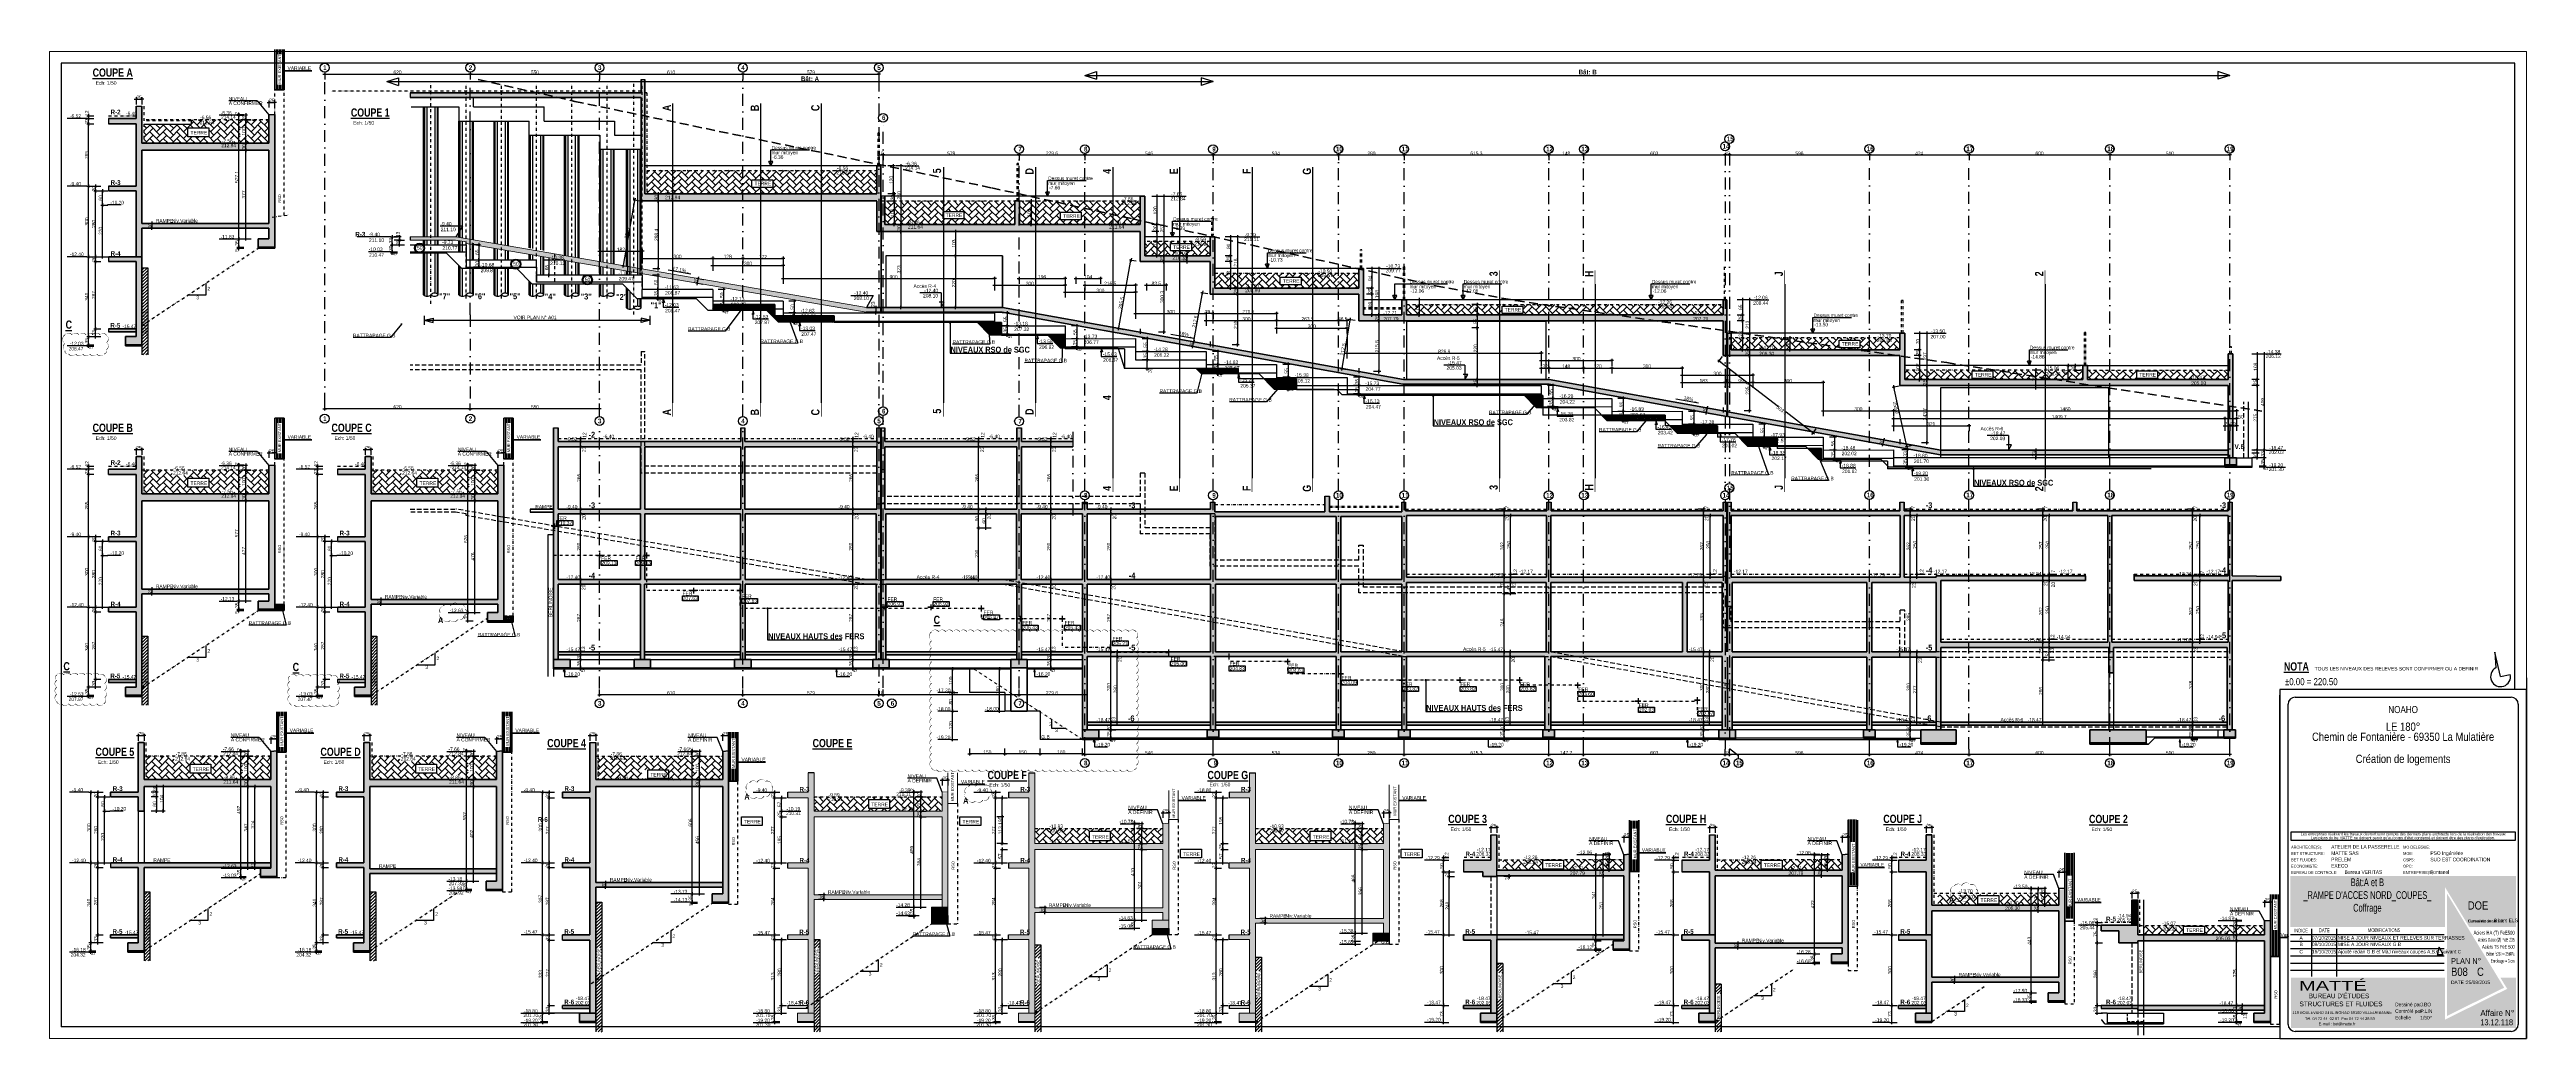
# Model space of a CAD drawing. Header units: millimetres. Extents: x 11663 to 22207, y 4553 to 8762.
import ezdxf
from ezdxf.enums import TextEntityAlignment as Align

# ---------------------------------------------------------------- set-up
doc = ezdxf.new("R2010")
doc.units = ezdxf.units.MM
doc.linetypes.add('CACHEX2', pattern=[19.05, 12.7, -6.35])
doc.linetypes.add('TIRETPTX2', pattern=[50.8, 25.4, -12.7, 0, -12.7])
for name, color, linetype in [('01-cartouche', 9, 'Continuous'), ('01-cartouche-cage A', 7, 'Continuous'), ('01_cote_gen', 4, 'Continuous'), ('01_linteaux', 2, 'Continuous'), ('01_poch_BN', 9, 'Continuous'), ('01_poch_murs', 253, 'Continuous'), ('01_texte', 230, 'Continuous'), ('AA_COTES', 2, 'Continuous')]:
    doc.layers.add(name, color=color, linetype=linetype)
for name, color, linetype, lineweight in [('01_murs_coup', 5, 'Continuous', 60), ('01_PIEUX', 5, 'Continuous', 60), ('01_tram_axes', 2, 'TIRETPTX2', 9)]:
    doc.layers.add(name, color=color, linetype=linetype, lineweight=lineweight)
doc.styles.add('ARIAL NA', font='ARIALN.TTF')
doc.styles.add('Arial Narrow', font='ARIALN.TTF')
doc.styles.add('cartouche', font='ARIALN.TTF', dxfattribs={"width": 0.01})
doc.styles.add('impact', font='impact.ttf')
doc.styles.add('MATTE_TXT', font='arial.ttf')
doc.styles.add('STYLE2', font='ARIALN.TTF')
doc.styles.add('stylemattecart', font='ARIALN.TTF')
doc.dimstyles.new('JB50', dxfattribs={"dimscale": 0.1, "dimtxt": 150, "dimasz": 15, "dimexe": 0.1, "dimexo": 0.1, "dimgap": 0.09, "dimtad": 1, "dimdec": 1, "dimdsep": 46, "dimtxsty": 'STYLE2', "dimblk1": 'BOND_G', "dimblk2": 'BOND_D', "dimsah": 1, "dimcen": 1.5, "dimdle": 0.01, "dimse1": 1, "dimse2": 1, "dimclrd": 4, "dimclre": 2, "dimclrt": 6, "dimazin": 2, "dimtfac": 2.333333, "dimtdec": 1, "dimtix": 1, "dimtmove": 2, "dimatfit": 3, "dimldrblk": 'BOND_G', "dimfxl": 1, "dimtolj": 1, "dimtzin": 0, "dimarcsym": 0})
pattern_1 = [(45, (0, 5785.036), (3e-15, 28.73682), [60.96, -20.32]), (135, (14.368, 5799.404), (3e-15, 28.73682), [60.96, -20.32])]

# ---------------------------------------------------------------- blocks, each defined once
blk = doc.blocks.new('BOND_G')
at = {"layer": 'AA_COTES', "color": 0}
for p, q in [((5, 0), (-5, 0)), ((1.8, 1.8), (-1.8, -1.8)), ((0, -5), (0, 15))]:
    blk.add_line(p, q, dxfattribs=at)
blk = doc.blocks.new('BOND_D')
at = {"layer": 'AA_COTES', "color": 0}
for p, q in [((5, 0), (-5, 0)), ((-1.8, -1.8), (1.8, 1.8)), ((0, 5), (0, -15))]:
    blk.add_line(p, q, dxfattribs=at)
blk = doc.blocks.new('*D5')
at = {"layer": '01_cote_gen', "color": 4, "lineweight": -2, "transparency": 16777216}
blk.add_line((12836, 8657), (13453, 8657), dxfattribs=at)
at = {"layer": 'Defpoints', "color": 0, "transparency": 16777216}
for p in [(12834, 8653), (13454, 8657), (13454, 8653)]:
    blk.add_point(p, dxfattribs=at)
at = {"layer": '01_cote_gen', "color": 4, "lineweight": -2, "transparency": 16777216, "xscale": 1.5, "yscale": 1.5, "zscale": 1.5, "rotation": 180}
blk.add_blockref('BOND_G', (12834, 8657), dxfattribs=at)
at = {"layer": '01_cote_gen', "color": 4, "lineweight": -2, "transparency": 16777216, "xscale": 1.5, "yscale": 1.5, "zscale": 1.5}
blk.add_blockref('BOND_D', (13454, 8657), dxfattribs=at)
at = {"layer": '01_cote_gen', "color": 6, "transparency": 16777216, "insert": (13144, 8665), "char_height": 15, "attachment_point": 5, "style": 'STYLE2'}
blk.add_mtext('\\A1;620', dxfattribs=at)
blk = doc.blocks.new('*D6')
at = {"layer": '01_cote_gen', "color": 4, "lineweight": -2, "transparency": 16777216}
blk.add_line((13456, 8657), (14003, 8657), dxfattribs=at)
at = {"layer": 'Defpoints', "color": 0, "transparency": 16777216}
for p in [(13454, 8653), (14004, 8657), (14004, 8657)]:
    blk.add_point(p, dxfattribs=at)
at = {"layer": '01_cote_gen', "color": 4, "lineweight": -2, "transparency": 16777216, "xscale": 1.5, "yscale": 1.5, "zscale": 1.5, "rotation": 180}
blk.add_blockref('BOND_G', (13454, 8657), dxfattribs=at)
at = {"layer": '01_cote_gen', "color": 4, "lineweight": -2, "transparency": 16777216, "xscale": 1.5, "yscale": 1.5, "zscale": 1.5}
blk.add_blockref('BOND_D', (14004, 8657), dxfattribs=at)
at = {"layer": '01_cote_gen', "color": 6, "transparency": 16777216, "insert": (13729, 8665), "char_height": 15, "attachment_point": 5, "style": 'STYLE2'}
blk.add_mtext('\\A1;550', dxfattribs=at)
blk = doc.blocks.new('*D7')
at = {"layer": '01_cote_gen', "color": 4, "lineweight": -2, "transparency": 16777216}
blk.add_line((14006, 8657), (14613, 8657), dxfattribs=at)
at = {"layer": 'Defpoints', "color": 0, "transparency": 16777216}
for p in [(14004, 8657), (14614, 8657), (14614, 8657)]:
    blk.add_point(p, dxfattribs=at)
at = {"layer": '01_cote_gen', "color": 4, "lineweight": -2, "transparency": 16777216, "xscale": 1.5, "yscale": 1.5, "zscale": 1.5, "rotation": 180}
blk.add_blockref('BOND_G', (14004, 8657), dxfattribs=at)
at = {"layer": '01_cote_gen', "color": 4, "lineweight": -2, "transparency": 16777216, "xscale": 1.5, "yscale": 1.5, "zscale": 1.5}
blk.add_blockref('BOND_D', (14614, 8657), dxfattribs=at)
at = {"layer": '01_cote_gen', "color": 6, "transparency": 16777216, "insert": (14309, 8665), "char_height": 15, "attachment_point": 5, "style": 'STYLE2'}
blk.add_mtext('\\A1;610', dxfattribs=at)
blk = doc.blocks.new('*D8')
at = {"layer": '01_cote_gen', "color": 4, "lineweight": -2, "transparency": 16777216}
blk.add_line((15195, 8313), (15210, 8313), dxfattribs=at)
at = {"layer": 'Defpoints', "color": 0, "transparency": 16777216}
for p in [(15193, 8313), (15211, 8313), (15211, 8313)]:
    blk.add_point(p, dxfattribs=at)
at = {"layer": '01_cote_gen', "color": 4, "lineweight": -2, "transparency": 16777216, "xscale": 1.5, "yscale": 1.5, "zscale": 1.5, "rotation": 180}
blk.add_blockref('BOND_G', (15193, 8313), dxfattribs=at)
at = {"layer": '01_cote_gen', "color": 4, "lineweight": -2, "transparency": 16777216, "xscale": 1.5, "yscale": 1.5, "zscale": 1.5}
blk.add_blockref('BOND_D', (15211, 8313), dxfattribs=at)
at = {"layer": '01_cote_gen', "color": 6, "transparency": 16777216, "insert": (15202, 8320), "char_height": 15, "attachment_point": 5, "style": 'STYLE2'}
blk.add_mtext('\\A1;18', dxfattribs=at)
blk = doc.blocks.new('*D9')
at = {"layer": '01_cote_gen', "color": 4, "lineweight": -2, "transparency": 16777216}
blk.add_line((15213, 8313), (15789, 8313), dxfattribs=at)
at = {"layer": 'Defpoints', "color": 0, "transparency": 16777216}
for p in [(15211, 8313), (15790, 8313), (15790, 8292)]:
    blk.add_point(p, dxfattribs=at)
at = {"layer": '01_cote_gen', "color": 4, "lineweight": -2, "transparency": 16777216, "xscale": 1.5, "yscale": 1.5, "zscale": 1.5, "rotation": 180}
blk.add_blockref('BOND_G', (15211, 8313), dxfattribs=at)
at = {"layer": '01_cote_gen', "color": 4, "lineweight": -2, "transparency": 16777216, "xscale": 1.5, "yscale": 1.5, "zscale": 1.5}
blk.add_blockref('BOND_D', (15790, 8313), dxfattribs=at)
at = {"layer": '01_cote_gen', "color": 6, "transparency": 16777216, "insert": (15501, 8320), "char_height": 15, "attachment_point": 5, "style": 'STYLE2'}
blk.add_mtext('\\A1;579', dxfattribs=at)
blk = doc.blocks.new('*D10')
at = {"layer": '01_cote_gen', "color": 4, "lineweight": -2, "transparency": 16777216}
blk.add_line((15792, 8313), (16068, 8313), dxfattribs=at)
at = {"layer": 'Defpoints', "color": 0, "transparency": 16777216}
for p in [(15790, 8289), (16070, 8313), (16070, 8282)]:
    blk.add_point(p, dxfattribs=at)
at = {"layer": '01_cote_gen', "color": 4, "lineweight": -2, "transparency": 16777216, "xscale": 1.5, "yscale": 1.5, "zscale": 1.5, "rotation": 180}
blk.add_blockref('BOND_G', (15790, 8313), dxfattribs=at)
at = {"layer": '01_cote_gen', "color": 4, "lineweight": -2, "transparency": 16777216, "xscale": 1.5, "yscale": 1.5, "zscale": 1.5}
blk.add_blockref('BOND_D', (16070, 8313), dxfattribs=at)
at = {"layer": '01_cote_gen', "color": 6, "transparency": 16777216, "insert": (15930, 8320), "char_height": 15, "attachment_point": 5, "style": 'STYLE2'}
blk.add_mtext('\\A1;279.6', dxfattribs=at)
blk = doc.blocks.new('*D11')
at = {"layer": '01_cote_gen', "color": 4, "lineweight": -2, "transparency": 16777216}
blk.add_line((16071, 8313), (16614, 8313), dxfattribs=at)
at = {"layer": 'Defpoints', "color": 0, "transparency": 16777216}
for p in [(16070, 8283), (16616, 8313), (16616, 8291)]:
    blk.add_point(p, dxfattribs=at)
at = {"layer": '01_cote_gen', "color": 4, "lineweight": -2, "transparency": 16777216, "xscale": 1.5, "yscale": 1.5, "zscale": 1.5, "rotation": 180}
blk.add_blockref('BOND_G', (16070, 8313), dxfattribs=at)
at = {"layer": '01_cote_gen', "color": 4, "lineweight": -2, "transparency": 16777216, "xscale": 1.5, "yscale": 1.5, "zscale": 1.5}
blk.add_blockref('BOND_D', (16616, 8313), dxfattribs=at)
at = {"layer": '01_cote_gen', "color": 6, "transparency": 16777216, "insert": (16343, 8320), "char_height": 15, "attachment_point": 5, "style": 'STYLE2'}
blk.add_mtext('\\A1;546', dxfattribs=at)
blk = doc.blocks.new('*D12')
at = {"layer": '01_cote_gen', "color": 4, "lineweight": -2, "transparency": 16777216}
blk.add_line((16617, 8313), (17148, 8313), dxfattribs=at)
at = {"layer": 'Defpoints', "color": 0, "transparency": 16777216}
for p in [(16616, 8249), (17150, 8313), (17150, 8313)]:
    blk.add_point(p, dxfattribs=at)
at = {"layer": '01_cote_gen', "color": 4, "lineweight": -2, "transparency": 16777216, "xscale": 1.5, "yscale": 1.5, "zscale": 1.5, "rotation": 180}
blk.add_blockref('BOND_G', (16616, 8313), dxfattribs=at)
at = {"layer": '01_cote_gen', "color": 4, "lineweight": -2, "transparency": 16777216, "xscale": 1.5, "yscale": 1.5, "zscale": 1.5}
blk.add_blockref('BOND_D', (17150, 8313), dxfattribs=at)
at = {"layer": '01_cote_gen', "color": 6, "transparency": 16777216, "insert": (16883, 8320), "char_height": 15, "attachment_point": 5, "style": 'STYLE2'}
blk.add_mtext('\\A1;534', dxfattribs=at)
blk = doc.blocks.new('*D13')
at = {"layer": '01_cote_gen', "color": 4, "lineweight": -2, "transparency": 16777216}
blk.add_line((17151, 8313), (17428, 8313), dxfattribs=at)
at = {"layer": 'Defpoints', "color": 0, "transparency": 16777216}
for p in [(17150, 8313), (17430, 8313), (17430, 8313)]:
    blk.add_point(p, dxfattribs=at)
at = {"layer": '01_cote_gen', "color": 4, "lineweight": -2, "transparency": 16777216, "xscale": 1.5, "yscale": 1.5, "zscale": 1.5, "rotation": 180}
blk.add_blockref('BOND_G', (17150, 8313), dxfattribs=at)
at = {"layer": '01_cote_gen', "color": 4, "lineweight": -2, "transparency": 16777216, "xscale": 1.5, "yscale": 1.5, "zscale": 1.5}
blk.add_blockref('BOND_D', (17430, 8313), dxfattribs=at)
at = {"layer": '01_cote_gen', "color": 6, "transparency": 16777216, "insert": (17290, 8320), "char_height": 15, "attachment_point": 5, "style": 'STYLE2'}
blk.add_mtext('\\A1;280', dxfattribs=at)
blk = doc.blocks.new('*D14')
at = {"layer": '01_cote_gen', "color": 4, "lineweight": -2, "transparency": 16777216}
blk.add_line((17431, 8313), (18043, 8313), dxfattribs=at)
at = {"layer": 'Defpoints', "color": 0, "transparency": 16777216}
for p in [(17430, 8313), (18045, 8313), (18045, 7915)]:
    blk.add_point(p, dxfattribs=at)
at = {"layer": '01_cote_gen', "color": 4, "lineweight": -2, "transparency": 16777216, "xscale": 1.5, "yscale": 1.5, "zscale": 1.5, "rotation": 180}
blk.add_blockref('BOND_G', (17430, 8313), dxfattribs=at)
at = {"layer": '01_cote_gen', "color": 4, "lineweight": -2, "transparency": 16777216, "xscale": 1.5, "yscale": 1.5, "zscale": 1.5}
blk.add_blockref('BOND_D', (18045, 8313), dxfattribs=at)
at = {"layer": '01_cote_gen', "color": 6, "transparency": 16777216, "insert": (17737, 8320), "char_height": 15, "attachment_point": 5, "style": 'STYLE2'}
blk.add_mtext('\\A1;615.3', dxfattribs=at)
blk = doc.blocks.new('*D15')
at = {"layer": '01_cote_gen', "color": 4, "lineweight": -2, "transparency": 16777216}
blk.add_line((18046, 8313), (18191, 8313), dxfattribs=at)
at = {"layer": 'Defpoints', "color": 0, "transparency": 16777216}
for p in [(18045, 8310), (18193, 8313), (18193, 8301)]:
    blk.add_point(p, dxfattribs=at)
at = {"layer": '01_cote_gen', "color": 4, "lineweight": -2, "transparency": 16777216, "xscale": 1.5, "yscale": 1.5, "zscale": 1.5, "rotation": 180}
blk.add_blockref('BOND_G', (18045, 8313), dxfattribs=at)
at = {"layer": '01_cote_gen', "color": 4, "lineweight": -2, "transparency": 16777216, "xscale": 1.5, "yscale": 1.5, "zscale": 1.5}
blk.add_blockref('BOND_D', (18193, 8313), dxfattribs=at)
at = {"layer": '01_cote_gen', "color": 6, "transparency": 16777216, "insert": (18119, 8320), "char_height": 15, "attachment_point": 5, "style": 'STYLE2'}
blk.add_mtext('\\A1;148', dxfattribs=at)
blk = doc.blocks.new('*D16')
at = {"layer": '01_cote_gen', "color": 4, "lineweight": -2, "transparency": 16777216}
blk.add_line((18194, 8313), (18794, 8313), dxfattribs=at)
at = {"layer": 'Defpoints', "color": 0, "transparency": 16777216}
for p in [(18193, 8299), (18796, 8313), (18796, 8262)]:
    blk.add_point(p, dxfattribs=at)
at = {"layer": '01_cote_gen', "color": 4, "lineweight": -2, "transparency": 16777216, "xscale": 1.5, "yscale": 1.5, "zscale": 1.5, "rotation": 180}
blk.add_blockref('BOND_G', (18193, 8313), dxfattribs=at)
at = {"layer": '01_cote_gen', "color": 4, "lineweight": -2, "transparency": 16777216, "xscale": 1.5, "yscale": 1.5, "zscale": 1.5}
blk.add_blockref('BOND_D', (18796, 8313), dxfattribs=at)
at = {"layer": '01_cote_gen', "color": 6, "transparency": 16777216, "insert": (18494, 8320), "char_height": 15, "attachment_point": 5, "style": 'STYLE2'}
blk.add_mtext('\\A1;603', dxfattribs=at)
blk = doc.blocks.new('*D17')
at = {"layer": '01_cote_gen', "color": 4, "lineweight": -2, "transparency": 16777216}
blk.add_line((18815, 8313), (19408, 8313), dxfattribs=at)
at = {"layer": 'Defpoints', "color": 0, "transparency": 16777216}
for p in [(18814, 8303), (19410, 8313), (19410, 8195)]:
    blk.add_point(p, dxfattribs=at)
at = {"layer": '01_cote_gen', "color": 4, "lineweight": -2, "transparency": 16777216, "xscale": 1.5, "yscale": 1.5, "zscale": 1.5, "rotation": 180}
blk.add_blockref('BOND_G', (18814, 8313), dxfattribs=at)
at = {"layer": '01_cote_gen', "color": 4, "lineweight": -2, "transparency": 16777216, "xscale": 1.5, "yscale": 1.5, "zscale": 1.5}
blk.add_blockref('BOND_D', (19410, 8313), dxfattribs=at)
at = {"layer": '01_cote_gen', "color": 6, "transparency": 16777216, "insert": (19112, 8320), "char_height": 15, "attachment_point": 5, "style": 'STYLE2'}
blk.add_mtext('\\A1;596', dxfattribs=at)
blk = doc.blocks.new('*D18')
at = {"layer": '01_cote_gen', "color": 4, "lineweight": -2, "transparency": 16777216}
blk.add_line((19411, 8313), (19832, 8313), dxfattribs=at)
at = {"layer": 'Defpoints', "color": 0, "transparency": 16777216}
for p in [(19410, 8291), (19834, 8313), (19834, 8274)]:
    blk.add_point(p, dxfattribs=at)
at = {"layer": '01_cote_gen', "color": 4, "lineweight": -2, "transparency": 16777216, "xscale": 1.5, "yscale": 1.5, "zscale": 1.5, "rotation": 180}
blk.add_blockref('BOND_G', (19410, 8313), dxfattribs=at)
at = {"layer": '01_cote_gen', "color": 4, "lineweight": -2, "transparency": 16777216, "xscale": 1.5, "yscale": 1.5, "zscale": 1.5}
blk.add_blockref('BOND_D', (19834, 8313), dxfattribs=at)
at = {"layer": '01_cote_gen', "color": 6, "transparency": 16777216, "insert": (19622, 8320), "char_height": 15, "attachment_point": 5, "style": 'STYLE2'}
blk.add_mtext('\\A1;424', dxfattribs=at)
blk = doc.blocks.new('*D19')
at = {"layer": '01_cote_gen', "color": 4, "lineweight": -2, "transparency": 16777216}
blk.add_line((19835, 8313), (20432, 8313), dxfattribs=at)
at = {"layer": 'Defpoints', "color": 0, "transparency": 16777216}
for p in [(20434, 8313), (20434, 8313), (19834, 8206)]:
    blk.add_point(p, dxfattribs=at)
at = {"layer": '01_cote_gen', "color": 4, "lineweight": -2, "transparency": 16777216, "xscale": 1.5, "yscale": 1.5, "zscale": 1.5, "rotation": 180}
blk.add_blockref('BOND_G', (19834, 8313), dxfattribs=at)
at = {"layer": '01_cote_gen', "color": 4, "lineweight": -2, "transparency": 16777216, "xscale": 1.5, "yscale": 1.5, "zscale": 1.5}
blk.add_blockref('BOND_D', (20434, 8313), dxfattribs=at)
at = {"layer": '01_cote_gen', "color": 6, "transparency": 16777216, "insert": (20134, 8320), "char_height": 15, "attachment_point": 5, "style": 'STYLE2'}
blk.add_mtext('\\A1;600', dxfattribs=at)
blk = doc.blocks.new('*D20')
at = {"layer": '01_cote_gen', "color": 4, "lineweight": -2, "transparency": 16777216}
blk.add_line((20435, 8313), (20942, 8313), dxfattribs=at)
at = {"layer": 'Defpoints', "color": 0, "transparency": 16777216}
for p in [(20434, 8313), (20944, 8313), (20944, 8313)]:
    blk.add_point(p, dxfattribs=at)
at = {"layer": '01_cote_gen', "color": 4, "lineweight": -2, "transparency": 16777216, "xscale": 1.5, "yscale": 1.5, "zscale": 1.5, "rotation": 180}
blk.add_blockref('BOND_G', (20434, 8313), dxfattribs=at)
at = {"layer": '01_cote_gen', "color": 4, "lineweight": -2, "transparency": 16777216, "xscale": 1.5, "yscale": 1.5, "zscale": 1.5}
blk.add_blockref('BOND_D', (20944, 8313), dxfattribs=at)
at = {"layer": '01_cote_gen', "color": 6, "transparency": 16777216, "insert": (20689, 8320), "char_height": 15, "attachment_point": 5, "style": 'STYLE2'}
blk.add_mtext('\\A1;510', dxfattribs=at)
blk = doc.blocks.new('*D21')
at = {"layer": '01_cote_gen', "color": 4, "lineweight": -2, "transparency": 16777216}
blk.add_line((14616, 8657), (15192, 8657), dxfattribs=at)
at = {"layer": 'Defpoints', "color": 0, "transparency": 16777216}
for p in [(14614, 8649), (15193, 8657), (15193, 8649)]:
    blk.add_point(p, dxfattribs=at)
at = {"layer": '01_cote_gen', "color": 4, "lineweight": -2, "transparency": 16777216, "xscale": 1.5, "yscale": 1.5, "zscale": 1.5, "rotation": 180}
blk.add_blockref('BOND_G', (14614, 8657), dxfattribs=at)
at = {"layer": '01_cote_gen', "color": 4, "lineweight": -2, "transparency": 16777216, "xscale": 1.5, "yscale": 1.5, "zscale": 1.5}
blk.add_blockref('BOND_D', (15193, 8657), dxfattribs=at)
at = {"layer": '01_cote_gen', "color": 6, "transparency": 16777216, "insert": (14904, 8665), "char_height": 15, "attachment_point": 5, "style": 'STYLE2'}
blk.add_mtext('\\A1;579', dxfattribs=at)
blk = doc.blocks.new('cartstruc')
at = {"layer": '01-cartouche-cage A', "linetype": 'Continuous'}
h = blk.add_hatch(color=9, dxfattribs=at)
h.dxf.hatch_style = 2
h.paths.add_polyline_path([(-44, 691), (-1005, 691), (-1005, 474), (-347, 474), (-347, 644), (-243, 474), (-44, 474)])
h.paths.add_polyline_path([(-951, 670), (-408, 670), (-408, 498), (-951, 498)], flags=24)
h.paths.add_polyline_path([(-224, 591), (-105, 591), (-105, 609), (-224, 609)], flags=24)
h.paths.add_polyline_path([(-225, 610), (-106, 610), (-106, 628), (-225, 628)], flags=24)
h.paths.add_polyline_path([(-226, 625), (-65, 625), (-65, 652), (-226, 652)], flags=24)
h.paths.add_polyline_path([(-226, 647), (-85, 647), (-85, 674), (-226, 674)], flags=24)
h = blk.add_hatch(color=1, dxfattribs=at)
h.dxf.hatch_style = 2
h.paths.add_polyline_path([(-338, 616), (-338, 96), (-95, 216)])
h.paths.add_polyline_path([(-319, 264), (-191, 265), (-191, 304), (-319, 302)], flags=24)
h.paths.add_polyline_path([(-327, 203), (-70, 204), (-70, 265), (-327, 264)], flags=9)
h = blk.add_hatch(color=8, dxfattribs=at)
h.dxf.hatch_style = 2
h.paths.add_polyline_path([(-45, 259), (-111, 259), (-82, 211), (-347, 80), (-347, 259), (-1003, 259), (-1003, 44), (-45, 44)])
h.paths.add_polyline_path([(-202, 89), (-60, 89), (-60, 128), (-202, 128)], flags=24)
h.paths.add_polyline_path([(-999, 201), (-638, 201), (-638, 47), (-999, 47)], flags=24)
h.paths.add_polyline_path([(-978, 193), (-435, 193), (-435, 255), (-978, 255)], flags=24)
h.paths.add_polyline_path([(-560, 136), (-505, 136), (-505, 166), (-560, 166)], flags=24)
h.paths.add_polyline_path([(-203, 50), (-57, 50), (-57, 89), (-203, 89)], flags=24)
h.paths.add_polyline_path([(-457, 55), (-402, 55), (-402, 86), (-457, 86)], flags=24)
h.paths.add_polyline_path([(-459, 93), (-404, 93), (-404, 124), (-459, 124)], flags=24)
h.paths.add_polyline_path([(-558, 55), (-499, 55), (-499, 86), (-558, 86)], flags=24)
h.paths.add_polyline_path([(-551, 94), (-498, 94), (-498, 125), (-551, 125)], flags=24)
h.paths.add_polyline_path([(-460, 172), (-408, 172), (-408, 203), (-460, 203)], flags=24)
h.paths.add_polyline_path([(-548, 175), (-501, 175), (-501, 206), (-548, 206)], flags=24)
h.paths.add_polyline_path([(-562, 214), (-499, 214), (-499, 245), (-562, 245)], flags=8)
h.paths.add_polyline_path([(-459, 213), (-411, 213), (-411, 244), (-459, 244)], flags=24)
h.paths.add_polyline_path([(-458, 133), (-405, 133), (-405, 164), (-458, 164)], flags=24)
for p, q in [((0, 1485), (-1050, 1485)), ((-1050, 1485), (-1050, 0)), ((0, 0), (0, 1485)), ((-1050, 0), (0, 0))]:
    blk.add_line(p, q, dxfattribs=at)
at = {"layer": '01-cartouche-cage A', "color": 7, "linetype": 'Continuous'}
for p, q in [((-1015, 60), (-1015, 1422)), ((-985, 1452), (-65, 1452)), ((-35, 1422), (-35, 292)), ((-35, 292), (-35, 60)), ((-65, 30), (-985, 30))]:
    blk.add_line(p, q, dxfattribs=at)
at = {"layer": '01-cartouche-cage A', "color": 7}
for p, q in [((-1002, 879), (-48, 879)), ((-1002, 842), (-1002, 879)), ((-48, 879), (-48, 842)), ((-48, 842), (-1002, 842))]:
    blk.add_line(p, q, dxfattribs=at)
at = {"layer": '01-cartouche-cage A', "color": 8}
for p, q in [((-1004, 442), (-351, 442)), ((-915, 467), (-915, 263)), ((-809, 467), (-809, 263)), ((-1004, 414), (-351, 414)), ((-1004, 383), (-351, 383)), ((-1004, 352), (-351, 352)), ((-1004, 321), (-351, 321)), ((-1004, 290), (-351, 290))]:
    blk.add_line(p, q, dxfattribs=at)
at = {"layer": '01-cartouche-cage A', "color": 7, "linetype": 'Continuous'}
for centre, start, end in [((-985, 1422), 90, 180), ((-65, 1422), 0, 90), ((-985, 60), 180, 270), ((-65, 60), 270, 0)]:
    blk.add_arc(centre, 30, start, end, dxfattribs=at)
at = {"layer": '01-cartouche-cage A', "color": 7, "style": 'stylemattecart'}
for s, p in [('Les entreprises réalisant les travaux devront tenir compte des derniers plans architecte lors de la réalisation des travaux', (-525, 870)), ("Les plans du be MATTE ne doivent servir qu'au corps d'état concerné et doivent être des plans d'exécution.", (-525, 854))]:
    blk.add_text(s, height=12, dxfattribs=at).set_placement(p, align=Align.MIDDLE_CENTER)
at = {"layer": '01-cartouche-cage A', "color": 8, "style": 'cartouche'}
for s, p in [('ARCHITECTE(S):', (-1002, 808)), ('BET STRUCTURE:', (-1002, 781)), ('BET FLUIDES:', (-1002, 754)), ('ECONOMISTE:', (-1002, 727)), ('MO DELEGUE:', (-525, 808)), ('MOE:', (-525, 781)), ('CSPS:', (-525, 754)), ('OPC:', (-525, 727)), ('BUREAU DE CONTROLE:', (-1002, 700)), ('ENTREPRISE(S):', (-525, 700))]:
    blk.add_text(s, height=12, dxfattribs=at).set_placement(p)
at = {"layer": '01-cartouche-cage A', "color": 7, "style": 'stylemattecart'}
for s, height, width, p, p2 in [('INDICE', 16, 0.941138, (-989, 451), (-930, 451)), ('DATE', 16, 0.922192, (-883, 452), (-838, 452)), ('MODIFICATIONS', 16, 0.943218, (-675, 453), (-537, 453)), ('Aciers HA (T) FeE500', 16, 0.978863, (-225, 442), (-50, 442)), ('Aciers Doux (Ø) FeE 235', 16, 0.76709, (-207, 412), (-50, 412)), ('Aciers TS FeE 500', 16, 0.901377, (-189, 382), (-50, 382)), ('Béton fc28 >= 25MPa', 16, 0.678142, (-170, 352), (-50, 352)), ('Enrobage = 3 cm', 16, 0.726904, (-152, 322), (-50, 322)), ('Affaire N°', 25, 1.15762, (-196, 96), (-51, 96))]:
    blk.add_text(s, height=height, dxfattribs=dict(at, width=width)).set_placement(p, p2, align=Align.FIT)
for s, height, p in [('Contrainte de sol:', 12, (-250, 494)), ('Contrainte sur le sol:', 12, (-247, 494)), ('119 BOULEVARD STALINGRAD 69100 VILLEURBANNE', 12, (-996, 104)), ('Contrôlé par :', 15, (-559, 109)), ('Dessiné par :', 15, (-559, 137)), ('Tél. 04 72 44  02 87  Fax 04 72 44 26 59', 12, (-943, 78)), ('E-mail : bet@matte.fr', 12, (-884, 56)), ('Echelle         :', 15, (-559, 81))]:
    blk.add_text(s, height=height, dxfattribs=at).set_placement(p)
at = {"layer": '01-cartouche-cage A', "color": 255, "style": 'stylemattecart'}
for s, height, p in [('PLAN N°', 25, (-321, 317)), ('DATE :', 15, (-321, 231)), ('STRUCTURES ET FLUIDES', 20, (-966, 137)), ("BUREAU D'ÉTUDES", 20, (-927, 171))]:
    blk.add_text(s, height=height, dxfattribs=at).set_placement(p)
at = {"layer": '01-cartouche-cage A', "color": 255, "style": 'stylemattecart', "width": 1.812358}
blk.add_text('MATTÉ', height=41, dxfattribs=at).set_placement((-968, 204), (-680, 204), align=Align.FIT)
at = {"layer": '01-cartouche-cage A', "color": 7, "style": 'stylemattecart'}
for tag, height, p in [('NOMCLIENT', 30, (-525, 1400)), ('ADRESSE1CLIENT', 25, (-525, 1327)), ('ADRESSE2CLIENT', 25, (-525, 1284)), ('NOMAFFAIRE1', 45, (-525, 1190)), ('NOMAFFAIRE2', 45, (-525, 1110)), ('NOMAFFAIRE3', 45, (-525, 1032)), ('ADRESSE1AFFAIRE', 20, (-525, 943)), ('ADRESSE2AFFAIRE', 20, (-525, 909)), ('INDICE-A', 15, (-959, 428)), ('DATE-A', 15, (-862, 428)), ('INDICE-C', 15, (-959, 369)), ('INDICE-D', 15, (-959, 338)), ('INDICE-B', 15, (-959, 400)), ('DATE-B', 15, (-862, 400)), ('DATE-C', 15, (-862, 369)), ('DATE-D', 15, (-862, 338)), ('INDICE-E', 15, (-959, 307)), ('INDICE-F', 15, (-959, 276)), ('DATE-E', 15, (-862, 307)), ('DATE-F', 15, (-862, 276))]:
    blk.add_attdef(tag, text='', height=height, dxfattribs=at).set_placement(p, align=Align.MIDDLE_CENTER)
for tag, height, p in [('NOMARCHI', 15, (-831, 803)), ('BETSTRUCTURE', 15, (-831, 777)), ('BETFLUIDES', 15, (-831, 749)), ('ECONOMISTE', 15, (-831, 723)), ('MODEL', 15, (-409, 803)), ('MOE', 15, (-409, 777)), ('CSPS', 15, (-409, 749)), ('OPC', 15, (-409, 723)), ('BDC', 15, (-831, 696)), ('NOMENTREPRISE', 15, (-409, 696)), ('NUMBAT', 27, (-250, 615)), ('PHASE', 35, (-250, 538)), ('CONT-SOL', 12, (-139, 490)), ('NOMDESS', 15, (-452, 132)), ('NOMING', 15, (-452, 104)), ('ECH', 15, (-452, 76)), ('NUMAFF', 25, (-196, 49))]:
    blk.add_attdef(tag, text='', height=height, dxfattribs=at).set_placement(p, align=Align.BOTTOM_LEFT)
at = {"layer": '01-cartouche-cage A', "color": 7, "style": 'stylemattecart', "width": 0.8}
for tag, p in [('TITRTEPLAN1', (-677, 665)), ('TITRTEPLAN2', (-677, 610)), ('TITRTEPLAN3', (-677, 556)), ('TITRTEPLAN4', (-677, 501))]:
    blk.add_attdef(tag, text='', height=33, dxfattribs=at).set_placement(p, align=Align.MIDDLE_CENTER)
at = {"layer": '01-cartouche-cage A', "color": 7, "style": 'stylemattecart'}
for tag, p in [('MODIF-A', (-803, 428)), ('MODIF-B', (-803, 400)), ('MODIF-C', (-803, 369)), ('MODIF-D', (-803, 338)), ('MODIF-E', (-803, 307)), ('MODIF-F', (-803, 276))]:
    blk.add_attdef(tag, text='', height=15, dxfattribs=at).set_placement(p, align=Align.MIDDLE_LEFT)
at = {"layer": '01-cartouche-cage A', "color": 255, "style": 'stylemattecart'}
for tag, height, p in [('N°P', 35, (-321, 256)), ('DATEPLAN', 15, (-258, 227)), ('IP', 35, (-210, 256))]:
    blk.add_attdef(tag, text='', height=height, dxfattribs=at).set_placement(p, align=Align.BOTTOM_LEFT)
blk = doc.blocks.new('*D104')
at = {"layer": '01_cote_gen', "color": 4, "lineweight": -2, "ltscale": 3, "transparency": 16777216}
blk.add_line((13490, 7930), (13490, 7868), dxfattribs=at)
at = {"layer": 'Defpoints', "color": 0, "ltscale": 3, "transparency": 16777216}
for p in [(13436, 7931), (13478, 7866), (13490, 7866)]:
    blk.add_point(p, dxfattribs=at)
at = {"layer": '01_cote_gen', "color": 4, "lineweight": -2, "ltscale": 3, "transparency": 16777216, "xscale": 1.5, "yscale": 1.5, "zscale": 1.5}
for name, p, rotation in [('BOND_G', (13490, 7931), 90), ('BOND_D', (13490, 7866), 270)]:
    blk.add_blockref(name, p, dxfattribs=dict(at, rotation=rotation))
at = {"layer": '01_cote_gen', "color": 6, "ltscale": 3, "transparency": 16777216, "insert": (13483, 7899), "char_height": 15, "attachment_point": 5, "rotation": 90, "style": 'STYLE2'}
blk.add_mtext('\\A1;65', dxfattribs=at)
blk = doc.blocks.new('*D22')
at = {"layer": '01_cote_gen', "color": 4, "lineweight": -2, "ltscale": 3, "transparency": 16777216}
blk.add_line((13122, 7903), (13122, 7930), dxfattribs=at)
at = {"layer": 'Defpoints', "color": 0, "ltscale": 3, "transparency": 16777216}
for p in [(13122, 7931), (13154, 7931), (13154, 7901)]:
    blk.add_point(p, dxfattribs=at)
at = {"layer": '01_cote_gen', "color": 4, "lineweight": -2, "ltscale": 3, "transparency": 16777216, "xscale": 1.5, "yscale": 1.5, "zscale": 1.5}
for name, p, rotation in [('BOND_D', (13122, 7931), 90), ('BOND_G', (13122, 7901), 270)]:
    blk.add_blockref(name, p, dxfattribs=dict(at, rotation=rotation))
at = {"layer": '01_cote_gen', "color": 6, "ltscale": 3, "transparency": 16777216, "insert": (13115, 7916), "char_height": 15, "attachment_point": 5, "rotation": 90, "style": 'STYLE2'}
blk.add_mtext('\\A1;30', dxfattribs=at)
blk = doc.blocks.new('*D23')
at = {"layer": '01_cote_gen', "color": 4, "lineweight": -2, "ltscale": 3, "transparency": 16777216}
blk.add_line((13122, 7933), (13122, 7963), dxfattribs=at)
at = {"layer": 'Defpoints', "color": 0, "ltscale": 3, "transparency": 16777216}
for p in [(13122, 7964), (13164, 7964), (13164, 7931)]:
    blk.add_point(p, dxfattribs=at)
at = {"layer": '01_cote_gen', "color": 4, "lineweight": -2, "ltscale": 3, "transparency": 16777216, "xscale": 1.5, "yscale": 1.5, "zscale": 1.5}
for name, p, rotation in [('BOND_D', (13122, 7964), 90), ('BOND_G', (13122, 7931), 270)]:
    blk.add_blockref(name, p, dxfattribs=dict(at, rotation=rotation))
at = {"layer": '01_cote_gen', "color": 6, "ltscale": 3, "transparency": 16777216, "insert": (13115, 7948), "char_height": 15, "attachment_point": 5, "rotation": 90, "style": 'STYLE2'}
blk.add_mtext('\\A1;33', dxfattribs=at)
blk = doc.blocks.new('*D24')
at = {"layer": '01_cote_gen', "color": 4, "lineweight": -2, "ltscale": 3, "transparency": 16777216}
blk.add_line((13152, 7963), (13152, 7953), dxfattribs=at)
at = {"layer": 'Defpoints', "color": 0, "ltscale": 3, "transparency": 16777216}
for p in [(13152, 7951), (13202, 7964), (13202, 7951)]:
    blk.add_point(p, dxfattribs=at)
at = {"layer": '01_cote_gen', "color": 4, "lineweight": -2, "ltscale": 3, "transparency": 16777216, "xscale": 1.5, "yscale": 1.5, "zscale": 1.5}
for name, p, rotation in [('BOND_G', (13152, 7964), 90), ('BOND_D', (13152, 7951), 270)]:
    blk.add_blockref(name, p, dxfattribs=dict(at, rotation=rotation))
at = {"layer": '01_cote_gen', "color": 6, "ltscale": 3, "transparency": 16777216, "insert": (13145, 7975), "char_height": 15, "attachment_point": 5, "rotation": 90, "style": 'STYLE2'}
blk.add_mtext('\\A1;13', dxfattribs=at)
blk = doc.blocks.new('*D105')
at = {"layer": '01_cote_gen', "color": 4, "lineweight": -2, "ltscale": 3, "transparency": 16777216}
blk.add_line((13152, 7933), (13152, 7950), dxfattribs=at)
at = {"layer": 'Defpoints', "color": 0, "ltscale": 3, "transparency": 16777216}
for p in [(13152, 7951), (13202, 7951), (13202, 7931)]:
    blk.add_point(p, dxfattribs=at)
at = {"layer": '01_cote_gen', "color": 4, "lineweight": -2, "ltscale": 3, "transparency": 16777216, "xscale": 1.5, "yscale": 1.5, "zscale": 1.5}
for name, p, rotation in [('BOND_D', (13152, 7951), 90), ('BOND_G', (13152, 7931), 270)]:
    blk.add_blockref(name, p, dxfattribs=dict(at, rotation=rotation))
at = {"layer": '01_cote_gen', "color": 6, "ltscale": 3, "transparency": 16777216, "insert": (13145, 7941), "char_height": 15, "attachment_point": 5, "rotation": 90, "style": 'STYLE2'}
blk.add_mtext('\\A1;20', dxfattribs=at)
blk = doc.blocks.new('*D106')
at = {"layer": '01_cote_gen', "color": 4, "lineweight": -2, "ltscale": 3, "transparency": 16777216}
blk.add_line((13122, 7898), (13122, 7900), dxfattribs=at)
at = {"layer": 'Defpoints', "color": 0, "ltscale": 3, "transparency": 16777216}
for p in [(13122, 7901), (13198, 7901), (13198, 7896)]:
    blk.add_point(p, dxfattribs=at)
at = {"layer": '01_cote_gen', "color": 4, "lineweight": -2, "ltscale": 3, "transparency": 16777216, "xscale": 1.5, "yscale": 1.5, "zscale": 1.5}
for name, p, rotation in [('BOND_D', (13122, 7901), 90), ('BOND_G', (13122, 7896), 270)]:
    blk.add_blockref(name, p, dxfattribs=dict(at, rotation=rotation))
at = {"layer": '01_cote_gen', "color": 6, "ltscale": 3, "transparency": 16777216, "insert": (13132, 7891), "char_height": 15, "attachment_point": 5, "rotation": 90, "style": 'STYLE2'}
blk.add_mtext('\\A1;5', dxfattribs=at)
blk = doc.blocks.new('*D25')
at = {"layer": '01_cote_gen', "color": 4, "lineweight": -2, "ltscale": 3, "transparency": 16777216}
blk.add_line((13490, 7865), (13490, 7838), dxfattribs=at)
at = {"layer": 'Defpoints', "color": 0, "ltscale": 3, "transparency": 16777216}
for p in [(13490, 7836), (13502, 7836), (13507, 7866)]:
    blk.add_point(p, dxfattribs=at)
at = {"layer": '01_cote_gen', "color": 4, "lineweight": -2, "ltscale": 3, "transparency": 16777216, "xscale": 1.5, "yscale": 1.5, "zscale": 1.5}
for name, p, rotation in [('BOND_G', (13490, 7866), 90), ('BOND_D', (13490, 7836), 270)]:
    blk.add_blockref(name, p, dxfattribs=dict(at, rotation=rotation))
at = {"layer": '01_cote_gen', "color": 6, "ltscale": 3, "transparency": 16777216, "insert": (13483, 7851), "char_height": 15, "attachment_point": 5, "rotation": 90, "style": 'STYLE2'}
blk.add_mtext('\\A1;30', dxfattribs=at)
blk = doc.blocks.new('*D107')
at = {"layer": '01_cote_gen', "color": 4, "lineweight": -2, "transparency": 16777216}
blk.add_line((20942, 5762), (20435, 5762), dxfattribs=at)
at = {"layer": 'Defpoints', "color": 0, "transparency": 16777216}
for p in [(20434, 5801), (20944, 5801), (20434, 5762)]:
    blk.add_point(p, dxfattribs=at)
at = {"layer": '01_cote_gen', "color": 4, "lineweight": -2, "transparency": 16777216, "xscale": 1.5, "yscale": 1.5, "zscale": 1.5, "rotation": 180}
blk.add_blockref('BOND_D', (20434, 5762), dxfattribs=at)
at = {"layer": '01_cote_gen', "color": 4, "lineweight": -2, "transparency": 16777216, "xscale": 1.5, "yscale": 1.5, "zscale": 1.5}
blk.add_blockref('BOND_G', (20944, 5762), dxfattribs=at)
at = {"layer": '01_cote_gen', "color": 6, "transparency": 16777216, "insert": (20689, 5769), "char_height": 15, "attachment_point": 5, "style": 'STYLE2'}
blk.add_mtext('\\A1;510', dxfattribs=at)
blk = doc.blocks.new('*D108')
at = {"layer": '01_cote_gen', "color": 4, "lineweight": -2, "transparency": 16777216}
blk.add_line((20432, 5762), (19835, 5762), dxfattribs=at)
at = {"layer": 'Defpoints', "color": 0, "transparency": 16777216}
for p in [(20434, 5801), (19834, 5762), (19834, 5762)]:
    blk.add_point(p, dxfattribs=at)
at = {"layer": '01_cote_gen', "color": 4, "lineweight": -2, "transparency": 16777216, "xscale": 1.5, "yscale": 1.5, "zscale": 1.5, "rotation": 180}
blk.add_blockref('BOND_D', (19834, 5762), dxfattribs=at)
at = {"layer": '01_cote_gen', "color": 4, "lineweight": -2, "transparency": 16777216, "xscale": 1.5, "yscale": 1.5, "zscale": 1.5}
blk.add_blockref('BOND_G', (20434, 5762), dxfattribs=at)
at = {"layer": '01_cote_gen', "color": 6, "transparency": 16777216, "insert": (20134, 5769), "char_height": 15, "attachment_point": 5, "style": 'STYLE2'}
blk.add_mtext('\\A1;600', dxfattribs=at)
blk = doc.blocks.new('*D109')
at = {"layer": '01_cote_gen', "color": 4, "lineweight": -2, "transparency": 16777216}
blk.add_line((19832, 5762), (19411, 5762), dxfattribs=at)
at = {"layer": 'Defpoints', "color": 0, "transparency": 16777216}
for p in [(19410, 5762), (19410, 5762), (19834, 5762)]:
    blk.add_point(p, dxfattribs=at)
at = {"layer": '01_cote_gen', "color": 4, "lineweight": -2, "transparency": 16777216, "xscale": 1.5, "yscale": 1.5, "zscale": 1.5, "rotation": 180}
blk.add_blockref('BOND_D', (19410, 5762), dxfattribs=at)
at = {"layer": '01_cote_gen', "color": 4, "lineweight": -2, "transparency": 16777216, "xscale": 1.5, "yscale": 1.5, "zscale": 1.5}
blk.add_blockref('BOND_G', (19834, 5762), dxfattribs=at)
at = {"layer": '01_cote_gen', "color": 6, "transparency": 16777216, "insert": (19622, 5769), "char_height": 15, "attachment_point": 5, "style": 'STYLE2'}
blk.add_mtext('\\A1;424', dxfattribs=at)
blk = doc.blocks.new('*D110')
at = {"layer": '01_cote_gen', "color": 4, "lineweight": -2, "transparency": 16777216}
blk.add_line((19408, 5762), (18815, 5762), dxfattribs=at)
at = {"layer": 'Defpoints', "color": 0, "transparency": 16777216}
for p in [(18814, 5787), (18814, 5762), (19410, 5762)]:
    blk.add_point(p, dxfattribs=at)
at = {"layer": '01_cote_gen', "color": 4, "lineweight": -2, "transparency": 16777216, "xscale": 1.5, "yscale": 1.5, "zscale": 1.5, "rotation": 180}
blk.add_blockref('BOND_D', (18814, 5762), dxfattribs=at)
at = {"layer": '01_cote_gen', "color": 4, "lineweight": -2, "transparency": 16777216, "xscale": 1.5, "yscale": 1.5, "zscale": 1.5}
blk.add_blockref('BOND_G', (19410, 5762), dxfattribs=at)
at = {"layer": '01_cote_gen', "color": 6, "transparency": 16777216, "insert": (19112, 5769), "char_height": 15, "attachment_point": 5, "style": 'STYLE2'}
blk.add_mtext('\\A1;596', dxfattribs=at)
blk = doc.blocks.new('*D111')
at = {"layer": '01_cote_gen', "color": 4, "lineweight": -2, "transparency": 16777216}
blk.add_line((18812, 5762), (18797, 5762), dxfattribs=at)
at = {"layer": 'Defpoints', "color": 0, "transparency": 16777216}
for p in [(18796, 5829), (18796, 5762), (18814, 5787)]:
    blk.add_point(p, dxfattribs=at)
at = {"layer": '01_cote_gen', "color": 4, "lineweight": -2, "transparency": 16777216, "xscale": 1.5, "yscale": 1.5, "zscale": 1.5, "rotation": 180}
blk.add_blockref('BOND_D', (18796, 5762), dxfattribs=at)
at = {"layer": '01_cote_gen', "color": 4, "lineweight": -2, "transparency": 16777216, "xscale": 1.5, "yscale": 1.5, "zscale": 1.5}
blk.add_blockref('BOND_G', (18814, 5762), dxfattribs=at)
at = {"layer": '01_cote_gen', "color": 6, "transparency": 16777216, "insert": (18805, 5769), "char_height": 15, "attachment_point": 5, "style": 'STYLE2'}
blk.add_mtext('\\A1;18', dxfattribs=at)
blk = doc.blocks.new('*D112')
at = {"layer": '01_cote_gen', "color": 4, "lineweight": -2, "transparency": 16777216}
blk.add_line((18794, 5762), (18194, 5762), dxfattribs=at)
at = {"layer": 'Defpoints', "color": 0, "transparency": 16777216}
for p in [(18193, 5845), (18796, 5829), (18193, 5762)]:
    blk.add_point(p, dxfattribs=at)
at = {"layer": '01_cote_gen', "color": 4, "lineweight": -2, "transparency": 16777216, "xscale": 1.5, "yscale": 1.5, "zscale": 1.5, "rotation": 180}
blk.add_blockref('BOND_D', (18193, 5762), dxfattribs=at)
at = {"layer": '01_cote_gen', "color": 4, "lineweight": -2, "transparency": 16777216, "xscale": 1.5, "yscale": 1.5, "zscale": 1.5}
blk.add_blockref('BOND_G', (18796, 5762), dxfattribs=at)
at = {"layer": '01_cote_gen', "color": 6, "transparency": 16777216, "insert": (18494, 5769), "char_height": 15, "attachment_point": 5, "style": 'STYLE2'}
blk.add_mtext('\\A1;603', dxfattribs=at)
blk = doc.blocks.new('*D113')
at = {"layer": '01_cote_gen', "color": 4, "lineweight": -2, "transparency": 16777216}
blk.add_line((18191, 5762), (18046, 5762), dxfattribs=at)
at = {"layer": 'Defpoints', "color": 0, "transparency": 16777216}
for p in [(18045, 5851), (18193, 5845), (18045, 5762)]:
    blk.add_point(p, dxfattribs=at)
at = {"layer": '01_cote_gen', "color": 4, "lineweight": -2, "transparency": 16777216, "xscale": 1.5, "yscale": 1.5, "zscale": 1.5, "rotation": 180}
blk.add_blockref('BOND_D', (18045, 5762), dxfattribs=at)
at = {"layer": '01_cote_gen', "color": 4, "lineweight": -2, "transparency": 16777216, "xscale": 1.5, "yscale": 1.5, "zscale": 1.5}
blk.add_blockref('BOND_G', (18193, 5762), dxfattribs=at)
at = {"layer": '01_cote_gen', "color": 6, "transparency": 16777216, "insert": (18119, 5769), "char_height": 15, "attachment_point": 5, "style": 'STYLE2'}
blk.add_mtext('\\A1;147.7', dxfattribs=at)
blk = doc.blocks.new('*D114')
at = {"layer": '01_cote_gen', "color": 4, "lineweight": -2, "transparency": 16777216}
blk.add_line((18043, 5762), (17431, 5762), dxfattribs=at)
at = {"layer": 'Defpoints', "color": 0, "transparency": 16777216}
for p in [(17430, 5826), (18045, 5851), (17430, 5762)]:
    blk.add_point(p, dxfattribs=at)
at = {"layer": '01_cote_gen', "color": 4, "lineweight": -2, "transparency": 16777216, "xscale": 1.5, "yscale": 1.5, "zscale": 1.5, "rotation": 180}
blk.add_blockref('BOND_D', (17430, 5762), dxfattribs=at)
at = {"layer": '01_cote_gen', "color": 4, "lineweight": -2, "transparency": 16777216, "xscale": 1.5, "yscale": 1.5, "zscale": 1.5}
blk.add_blockref('BOND_G', (18045, 5762), dxfattribs=at)
at = {"layer": '01_cote_gen', "color": 6, "transparency": 16777216, "insert": (17737, 5769), "char_height": 15, "attachment_point": 5, "style": 'STYLE2'}
blk.add_mtext('\\A1;615.3', dxfattribs=at)
blk = doc.blocks.new('*D115')
at = {"layer": '01_cote_gen', "color": 4, "lineweight": -2, "transparency": 16777216}
blk.add_line((17428, 5762), (17151, 5762), dxfattribs=at)
at = {"layer": 'Defpoints', "color": 0, "transparency": 16777216}
for p in [(17150, 5862), (17430, 5826), (17150, 5762)]:
    blk.add_point(p, dxfattribs=at)
at = {"layer": '01_cote_gen', "color": 4, "lineweight": -2, "transparency": 16777216, "xscale": 1.5, "yscale": 1.5, "zscale": 1.5, "rotation": 180}
blk.add_blockref('BOND_D', (17150, 5762), dxfattribs=at)
at = {"layer": '01_cote_gen', "color": 4, "lineweight": -2, "transparency": 16777216, "xscale": 1.5, "yscale": 1.5, "zscale": 1.5}
blk.add_blockref('BOND_G', (17430, 5762), dxfattribs=at)
at = {"layer": '01_cote_gen', "color": 6, "transparency": 16777216, "insert": (17290, 5769), "char_height": 15, "attachment_point": 5, "style": 'STYLE2'}
blk.add_mtext('\\A1;280', dxfattribs=at)
blk = doc.blocks.new('*D116')
at = {"layer": '01_cote_gen', "color": 4, "lineweight": -2, "transparency": 16777216}
blk.add_line((17148, 5762), (16617, 5762), dxfattribs=at)
at = {"layer": 'Defpoints', "color": 0, "transparency": 16777216}
for p in [(16616, 5836), (17150, 5862), (16616, 5762)]:
    blk.add_point(p, dxfattribs=at)
at = {"layer": '01_cote_gen', "color": 4, "lineweight": -2, "transparency": 16777216, "xscale": 1.5, "yscale": 1.5, "zscale": 1.5, "rotation": 180}
blk.add_blockref('BOND_D', (16616, 5762), dxfattribs=at)
at = {"layer": '01_cote_gen', "color": 4, "lineweight": -2, "transparency": 16777216, "xscale": 1.5, "yscale": 1.5, "zscale": 1.5}
blk.add_blockref('BOND_G', (17150, 5762), dxfattribs=at)
at = {"layer": '01_cote_gen', "color": 6, "transparency": 16777216, "insert": (16883, 5769), "char_height": 15, "attachment_point": 5, "style": 'STYLE2'}
blk.add_mtext('\\A1;534', dxfattribs=at)
blk = doc.blocks.new('*D26')
at = {"layer": '01_cote_gen', "color": 4, "lineweight": -2, "transparency": 16777216}
blk.add_line((16614, 5762), (16071, 5762), dxfattribs=at)
at = {"layer": 'Defpoints', "color": 0, "transparency": 16777216}
for p in [(16070, 5836), (16616, 5891), (16070, 5762)]:
    blk.add_point(p, dxfattribs=at)
at = {"layer": '01_cote_gen', "color": 4, "lineweight": -2, "transparency": 16777216, "xscale": 1.5, "yscale": 1.5, "zscale": 1.5, "rotation": 180}
blk.add_blockref('BOND_D', (16070, 5762), dxfattribs=at)
at = {"layer": '01_cote_gen', "color": 4, "lineweight": -2, "transparency": 16777216, "xscale": 1.5, "yscale": 1.5, "zscale": 1.5}
blk.add_blockref('BOND_G', (16616, 5762), dxfattribs=at)
at = {"layer": '01_cote_gen', "color": 6, "transparency": 16777216, "insert": (16343, 5769), "char_height": 15, "attachment_point": 5, "style": 'STYLE2'}
blk.add_mtext('\\A1;546', dxfattribs=at)
blk = doc.blocks.new('*D27')
at = {"layer": '01_cote_gen', "color": 4, "lineweight": -2, "transparency": 16777216}
blk.add_line((16068, 6016), (15792, 6016), dxfattribs=at)
at = {"layer": 'Defpoints', "color": 0, "transparency": 16777216}
for p in [(16070, 6118), (15790, 6016), (15790, 5942)]:
    blk.add_point(p, dxfattribs=at)
at = {"layer": '01_cote_gen', "color": 4, "lineweight": -2, "transparency": 16777216, "xscale": 1.5, "yscale": 1.5, "zscale": 1.5, "rotation": 180}
blk.add_blockref('BOND_D', (15790, 6016), dxfattribs=at)
at = {"layer": '01_cote_gen', "color": 4, "lineweight": -2, "transparency": 16777216, "xscale": 1.5, "yscale": 1.5, "zscale": 1.5}
blk.add_blockref('BOND_G', (16070, 6016), dxfattribs=at)
at = {"layer": '01_cote_gen', "color": 6, "transparency": 16777216, "insert": (15930, 6024), "char_height": 15, "attachment_point": 5, "style": 'STYLE2'}
blk.add_mtext('\\A1;279.6', dxfattribs=at)
blk = doc.blocks.new('*D28')
at = {"layer": '01_cote_gen', "color": 4, "lineweight": -2, "transparency": 16777216}
blk.add_line((15789, 6016), (15213, 6016), dxfattribs=at)
at = {"layer": 'Defpoints', "color": 0, "transparency": 16777216}
for p in [(15211, 6178), (15211, 6016), (15790, 6108)]:
    blk.add_point(p, dxfattribs=at)
at = {"layer": '01_cote_gen', "color": 4, "lineweight": -2, "transparency": 16777216, "xscale": 1.5, "yscale": 1.5, "zscale": 1.5, "rotation": 180}
blk.add_blockref('BOND_D', (15211, 6016), dxfattribs=at)
at = {"layer": '01_cote_gen', "color": 4, "lineweight": -2, "transparency": 16777216, "xscale": 1.5, "yscale": 1.5, "zscale": 1.5}
blk.add_blockref('BOND_G', (15790, 6016), dxfattribs=at)
at = {"layer": '01_cote_gen', "color": 6, "transparency": 16777216, "insert": (15501, 6024), "char_height": 15, "attachment_point": 5, "style": 'STYLE2'}
blk.add_mtext('\\A1;579', dxfattribs=at)
blk = doc.blocks.new('*D117')
at = {"layer": '01_cote_gen', "color": 4, "lineweight": -2, "transparency": 16777216}
blk.add_line((15210, 6016), (15195, 6016), dxfattribs=at)
at = {"layer": 'Defpoints', "color": 0, "transparency": 16777216}
for p in [(15193, 6108), (15193, 6016), (15211, 6108)]:
    blk.add_point(p, dxfattribs=at)
at = {"layer": '01_cote_gen', "color": 4, "lineweight": -2, "transparency": 16777216, "xscale": 1.5, "yscale": 1.5, "zscale": 1.5, "rotation": 180}
blk.add_blockref('BOND_D', (15193, 6016), dxfattribs=at)
at = {"layer": '01_cote_gen', "color": 4, "lineweight": -2, "transparency": 16777216, "xscale": 1.5, "yscale": 1.5, "zscale": 1.5}
blk.add_blockref('BOND_G', (15211, 6016), dxfattribs=at)
at = {"layer": '01_cote_gen', "color": 6, "transparency": 16777216, "insert": (15202, 6024), "char_height": 15, "attachment_point": 5, "style": 'STYLE2'}
blk.add_mtext('\\A1;18', dxfattribs=at)
blk = doc.blocks.new('*D118')
at = {"layer": '01_cote_gen', "color": 4, "lineweight": -2, "transparency": 16777216}
blk.add_line((15192, 6016), (14616, 6016), dxfattribs=at)
at = {"layer": 'Defpoints', "color": 0, "transparency": 16777216}
for p in [(14614, 6104), (14614, 6016), (15193, 6108)]:
    blk.add_point(p, dxfattribs=at)
at = {"layer": '01_cote_gen', "color": 4, "lineweight": -2, "transparency": 16777216, "xscale": 1.5, "yscale": 1.5, "zscale": 1.5, "rotation": 180}
blk.add_blockref('BOND_D', (14614, 6016), dxfattribs=at)
at = {"layer": '01_cote_gen', "color": 4, "lineweight": -2, "transparency": 16777216, "xscale": 1.5, "yscale": 1.5, "zscale": 1.5}
blk.add_blockref('BOND_G', (15193, 6016), dxfattribs=at)
at = {"layer": '01_cote_gen', "color": 6, "transparency": 16777216, "insert": (14904, 6024), "char_height": 15, "attachment_point": 5, "style": 'STYLE2'}
blk.add_mtext('\\A1;579', dxfattribs=at)
blk = doc.blocks.new('*D119')
at = {"layer": '01_cote_gen', "color": 4, "lineweight": -2, "transparency": 16777216}
blk.add_line((14613, 6016), (14006, 6016), dxfattribs=at)
at = {"layer": 'Defpoints', "color": 0, "transparency": 16777216}
for p in [(14004, 6104), (14004, 6016), (14614, 6104)]:
    blk.add_point(p, dxfattribs=at)
at = {"layer": '01_cote_gen', "color": 4, "lineweight": -2, "transparency": 16777216, "xscale": 1.5, "yscale": 1.5, "zscale": 1.5, "rotation": 180}
blk.add_blockref('BOND_D', (14004, 6016), dxfattribs=at)
at = {"layer": '01_cote_gen', "color": 4, "lineweight": -2, "transparency": 16777216, "xscale": 1.5, "yscale": 1.5, "zscale": 1.5}
blk.add_blockref('BOND_G', (14614, 6016), dxfattribs=at)
at = {"layer": '01_cote_gen', "color": 6, "transparency": 16777216, "insert": (14309, 6024), "char_height": 15, "attachment_point": 5, "style": 'STYLE2'}
blk.add_mtext('\\A1;610', dxfattribs=at)
blk = doc.blocks.new('*D120')
at = {"layer": '01_cote_gen', "color": 4, "lineweight": -2, "transparency": 16777216}
blk.add_line((14252, 7800), (14252, 7743), dxfattribs=at)
at = {"layer": 'Defpoints', "color": 0, "transparency": 16777216}
for p in [(14186, 7801), (14186, 7741), (14252, 7741)]:
    blk.add_point(p, dxfattribs=at)
at = {"layer": '01_cote_gen', "color": 4, "lineweight": -2, "transparency": 16777216, "xscale": 1.5, "yscale": 1.5, "zscale": 1.5}
for name, p, rotation in [('BOND_G', (14252, 7801), 90), ('BOND_D', (14252, 7741), 270)]:
    blk.add_blockref(name, p, dxfattribs=dict(at, rotation=rotation))
at = {"layer": '01_cote_gen', "color": 6, "transparency": 16777216, "insert": (14245, 7771), "char_height": 15, "attachment_point": 5, "rotation": 90, "style": 'STYLE2'}
blk.add_mtext('\\A1;60', dxfattribs=at)
blk = doc.blocks.new('*D29')
at = {"layer": '01_cote_gen', "color": 4, "lineweight": -2, "transparency": 16777216}
blk.add_line((14532, 7740), (14532, 7693), dxfattribs=at)
at = {"layer": 'Defpoints', "color": 0, "transparency": 16777216}
for p in [(14477, 7741), (14520, 7691), (14532, 7691)]:
    blk.add_point(p, dxfattribs=at)
at = {"layer": '01_cote_gen', "color": 4, "lineweight": -2, "transparency": 16777216, "xscale": 1.5, "yscale": 1.5, "zscale": 1.5}
for name, p, rotation in [('BOND_G', (14532, 7741), 90), ('BOND_D', (14532, 7691), 270)]:
    blk.add_blockref(name, p, dxfattribs=dict(at, rotation=rotation))
at = {"layer": '01_cote_gen', "color": 6, "transparency": 16777216, "insert": (14525, 7716), "char_height": 15, "attachment_point": 5, "rotation": 90, "style": 'STYLE2'}
blk.add_mtext('\\A1;50', dxfattribs=at)
blk = doc.blocks.new('*D121')
at = {"layer": '01_cote_gen', "color": 4, "lineweight": -2, "transparency": 16777216}
blk.add_line((13788, 7865), (13788, 7803), dxfattribs=at)
at = {"layer": 'Defpoints', "color": 0, "transparency": 16777216}
for p in [(13728, 7866), (13781, 7801), (13788, 7801)]:
    blk.add_point(p, dxfattribs=at)
at = {"layer": '01_cote_gen', "color": 4, "lineweight": -2, "transparency": 16777216, "xscale": 1.5, "yscale": 1.5, "zscale": 1.5}
for name, p, rotation in [('BOND_G', (13788, 7866), 90), ('BOND_D', (13788, 7801), 270)]:
    blk.add_blockref(name, p, dxfattribs=dict(at, rotation=rotation))
at = {"layer": '01_cote_gen', "color": 6, "transparency": 16777216, "insert": (13780, 7834), "char_height": 15, "attachment_point": 5, "rotation": 90, "style": 'STYLE2'}
blk.add_mtext('\\A1;65', dxfattribs=at)
blk = doc.blocks.new('*D122')
at = {"layer": '01_cote_gen', "color": 4, "lineweight": -2, "transparency": 16777216}
blk.add_line((14252, 7740), (14252, 7708), dxfattribs=at)
at = {"layer": 'Defpoints', "color": 0, "transparency": 16777216}
for p in [(14239, 7741), (14243, 7706), (14252, 7706)]:
    blk.add_point(p, dxfattribs=at)
at = {"layer": '01_cote_gen', "color": 4, "lineweight": -2, "transparency": 16777216, "xscale": 1.5, "yscale": 1.5, "zscale": 1.5}
for name, p, rotation in [('BOND_G', (14252, 7741), 90), ('BOND_D', (14252, 7706), 270)]:
    blk.add_blockref(name, p, dxfattribs=dict(at, rotation=rotation))
at = {"layer": '01_cote_gen', "color": 6, "transparency": 16777216, "insert": (14245, 7724), "char_height": 15, "attachment_point": 5, "rotation": 90, "style": 'STYLE2'}
blk.add_mtext('\\A1;35', dxfattribs=at)
blk = doc.blocks.new('*D123')
at = {"layer": '01_cote_gen', "color": 4, "lineweight": -2, "transparency": 16777216}
blk.add_line((14252, 7703), (14252, 7705), dxfattribs=at)
at = {"layer": 'Defpoints', "color": 0, "transparency": 16777216}
for p in [(14252, 7706), (14258, 7706), (14258, 7701)]:
    blk.add_point(p, dxfattribs=at)
at = {"layer": '01_cote_gen', "color": 4, "lineweight": -2, "transparency": 16777216, "xscale": 1.5, "yscale": 1.5, "zscale": 1.5}
for name, p, rotation in [('BOND_D', (14252, 7706), 90), ('BOND_G', (14252, 7701), 270)]:
    blk.add_blockref(name, p, dxfattribs=dict(at, rotation=rotation))
at = {"layer": '01_cote_gen', "color": 6, "transparency": 16777216, "insert": (14264, 7694), "char_height": 15, "attachment_point": 5, "rotation": 90, "style": 'STYLE2'}
blk.add_mtext('\\A1;5', dxfattribs=at)
blk = doc.blocks.new('*D30')
at = {"layer": '01_cote_gen', "color": 4, "lineweight": -2, "transparency": 16777216}
blk.add_line((14532, 7690), (14532, 7658), dxfattribs=at)
at = {"layer": 'Defpoints', "color": 0, "transparency": 16777216}
for p in [(14518, 7691), (14523, 7656), (14532, 7656)]:
    blk.add_point(p, dxfattribs=at)
at = {"layer": '01_cote_gen', "color": 4, "lineweight": -2, "transparency": 16777216, "xscale": 1.5, "yscale": 1.5, "zscale": 1.5}
for name, p, rotation in [('BOND_G', (14532, 7691), 90), ('BOND_D', (14532, 7656), 270)]:
    blk.add_blockref(name, p, dxfattribs=dict(at, rotation=rotation))
at = {"layer": '01_cote_gen', "color": 6, "transparency": 16777216, "insert": (14525, 7674), "char_height": 15, "attachment_point": 5, "rotation": 90, "style": 'STYLE2'}
blk.add_mtext('\\A1;35', dxfattribs=at)
blk = doc.blocks.new('*D31')
at = {"layer": '01_cote_gen', "color": 4, "lineweight": -2, "transparency": 16777216}
blk.add_line((14532, 7653), (14532, 7655), dxfattribs=at)
at = {"layer": 'Defpoints', "color": 0, "transparency": 16777216}
for p in [(14532, 7656), (14537, 7656), (14537, 7651)]:
    blk.add_point(p, dxfattribs=at)
at = {"layer": '01_cote_gen', "color": 4, "lineweight": -2, "transparency": 16777216, "xscale": 1.5, "yscale": 1.5, "zscale": 1.5}
for name, p, rotation in [('BOND_D', (14532, 7656), 90), ('BOND_G', (14532, 7651), 270)]:
    blk.add_blockref(name, p, dxfattribs=dict(at, rotation=rotation))
at = {"layer": '01_cote_gen', "color": 6, "transparency": 16777216, "insert": (14543, 7644), "char_height": 15, "attachment_point": 5, "rotation": 90, "style": 'STYLE2'}
blk.add_mtext('\\A1;5', dxfattribs=at)
blk = doc.blocks.new('*D32')
at = {"layer": '01_cote_gen', "color": 4, "lineweight": -2, "transparency": 16777216}
blk.add_line((14832, 7690), (14832, 7643), dxfattribs=at)
at = {"layer": 'Defpoints', "color": 0, "transparency": 16777216}
for p in [(14777, 7691), (14820, 7641), (14832, 7641)]:
    blk.add_point(p, dxfattribs=at)
at = {"layer": '01_cote_gen', "color": 4, "lineweight": -2, "transparency": 16777216, "xscale": 1.5, "yscale": 1.5, "zscale": 1.5}
for name, p, rotation in [('BOND_G', (14832, 7691), 90), ('BOND_D', (14832, 7641), 270)]:
    blk.add_blockref(name, p, dxfattribs=dict(at, rotation=rotation))
at = {"layer": '01_cote_gen', "color": 6, "transparency": 16777216, "insert": (14825, 7666), "char_height": 15, "attachment_point": 5, "rotation": 90, "style": 'STYLE2'}
blk.add_mtext('\\A1;50', dxfattribs=at)
blk = doc.blocks.new('*D33')
at = {"layer": '01_cote_gen', "color": 4, "lineweight": -2, "transparency": 16777216}
blk.add_line((14832, 7640), (14832, 7608), dxfattribs=at)
at = {"layer": 'Defpoints', "color": 0, "transparency": 16777216}
for p in [(14818, 7641), (14823, 7606), (14832, 7606)]:
    blk.add_point(p, dxfattribs=at)
at = {"layer": '01_cote_gen', "color": 4, "lineweight": -2, "transparency": 16777216, "xscale": 1.5, "yscale": 1.5, "zscale": 1.5}
for name, p, rotation in [('BOND_G', (14832, 7641), 90), ('BOND_D', (14832, 7606), 270)]:
    blk.add_blockref(name, p, dxfattribs=dict(at, rotation=rotation))
at = {"layer": '01_cote_gen', "color": 6, "transparency": 16777216, "insert": (14825, 7624), "char_height": 15, "attachment_point": 5, "rotation": 90, "style": 'STYLE2'}
blk.add_mtext('\\A1;35', dxfattribs=at)
blk = doc.blocks.new('*D34')
at = {"layer": '01_cote_gen', "color": 4, "lineweight": -2, "transparency": 16777216}
blk.add_line((14832, 7603), (14832, 7605), dxfattribs=at)
at = {"layer": 'Defpoints', "color": 0, "transparency": 16777216}
for p in [(14832, 7606), (14837, 7606), (14837, 7601)]:
    blk.add_point(p, dxfattribs=at)
at = {"layer": '01_cote_gen', "color": 4, "lineweight": -2, "transparency": 16777216, "xscale": 1.5, "yscale": 1.5, "zscale": 1.5}
for name, p, rotation in [('BOND_D', (14832, 7606), 90), ('BOND_G', (14832, 7601), 270)]:
    blk.add_blockref(name, p, dxfattribs=dict(at, rotation=rotation))
at = {"layer": '01_cote_gen', "color": 6, "transparency": 16777216, "insert": (14843, 7594), "char_height": 15, "attachment_point": 5, "rotation": 90, "style": 'STYLE2'}
blk.add_mtext('\\A1;5', dxfattribs=at)
blk = doc.blocks.new('*D35')
at = {"layer": '01_cote_gen', "color": 4, "lineweight": -2, "transparency": 16777216}
blk.add_line((14006, 7904), (14185, 7904), dxfattribs=at)
at = {"layer": 'Defpoints', "color": 0, "transparency": 16777216}
for p in [(14186, 7904), (14186, 7766), (14004, 7649)]:
    blk.add_point(p, dxfattribs=at)
at = {"layer": '01_cote_gen', "color": 4, "lineweight": -2, "transparency": 16777216, "xscale": 1.5, "yscale": 1.5, "zscale": 1.5, "rotation": 180}
blk.add_blockref('BOND_G', (14004, 7904), dxfattribs=at)
at = {"layer": '01_cote_gen', "color": 4, "lineweight": -2, "transparency": 16777216, "xscale": 1.5, "yscale": 1.5, "zscale": 1.5}
blk.add_blockref('BOND_D', (14186, 7904), dxfattribs=at)
at = {"layer": '01_cote_gen', "color": 6, "transparency": 16777216, "insert": (14095, 7911), "char_height": 15, "attachment_point": 5, "style": 'STYLE2'}
blk.add_mtext('\\A1;182', dxfattribs=at)
blk = doc.blocks.new('*D36')
at = {"layer": '01_cote_gen', "color": 4, "lineweight": -2, "transparency": 16777216}
blk.add_line((14188, 7873), (14485, 7873), dxfattribs=at)
at = {"layer": 'Defpoints', "color": 0, "transparency": 16777216}
for p in [(14186, 7881), (14486, 7873), (14486, 7766)]:
    blk.add_point(p, dxfattribs=at)
at = {"layer": '01_cote_gen', "color": 4, "lineweight": -2, "transparency": 16777216, "xscale": 1.5, "yscale": 1.5, "zscale": 1.5, "rotation": 180}
blk.add_blockref('BOND_G', (14186, 7873), dxfattribs=at)
at = {"layer": '01_cote_gen', "color": 4, "lineweight": -2, "transparency": 16777216, "xscale": 1.5, "yscale": 1.5, "zscale": 1.5}
blk.add_blockref('BOND_D', (14486, 7873), dxfattribs=at)
at = {"layer": '01_cote_gen', "color": 6, "transparency": 16777216, "insert": (14336, 7881), "char_height": 15, "attachment_point": 5, "style": 'STYLE2'}
blk.add_mtext('\\A1;300', dxfattribs=at)
blk = doc.blocks.new('*D37')
at = {"layer": '01_cote_gen', "color": 4, "lineweight": -2, "transparency": 16777216}
blk.add_line((14488, 7843), (14785, 7843), dxfattribs=at)
at = {"layer": 'Defpoints', "color": 0, "transparency": 16777216}
for p in [(14486, 7851), (14786, 7843), (14786, 7716)]:
    blk.add_point(p, dxfattribs=at)
at = {"layer": '01_cote_gen', "color": 4, "lineweight": -2, "transparency": 16777216, "xscale": 1.5, "yscale": 1.5, "zscale": 1.5, "rotation": 180}
blk.add_blockref('BOND_G', (14486, 7843), dxfattribs=at)
at = {"layer": '01_cote_gen', "color": 4, "lineweight": -2, "transparency": 16777216, "xscale": 1.5, "yscale": 1.5, "zscale": 1.5}
blk.add_blockref('BOND_D', (14786, 7843), dxfattribs=at)
at = {"layer": '01_cote_gen', "color": 6, "transparency": 16777216, "insert": (14636, 7851), "char_height": 15, "attachment_point": 5, "style": 'STYLE2'}
blk.add_mtext('\\A1;300', dxfattribs=at)
blk = doc.blocks.new('*D38')
at = {"layer": '01_cote_gen', "color": 4, "lineweight": -2, "transparency": 16777216}
blk.add_line((14788, 7787), (15685, 7787), dxfattribs=at)
at = {"layer": 'Defpoints', "color": 0, "transparency": 16777216}
for p in [(15686, 7787), (14786, 7610), (15686, 7610)]:
    blk.add_point(p, dxfattribs=at)
at = {"layer": '01_cote_gen', "color": 4, "lineweight": -2, "transparency": 16777216, "xscale": 1.5, "yscale": 1.5, "zscale": 1.5, "rotation": 180}
blk.add_blockref('BOND_G', (14786, 7787), dxfattribs=at)
at = {"layer": '01_cote_gen', "color": 4, "lineweight": -2, "transparency": 16777216, "xscale": 1.5, "yscale": 1.5, "zscale": 1.5}
blk.add_blockref('BOND_D', (15686, 7787), dxfattribs=at)
at = {"layer": '01_cote_gen', "color": 6, "transparency": 16777216, "insert": (15256, 7794), "char_height": 15, "attachment_point": 5, "style": 'STYLE2'}
blk.add_mtext('\\A1;900', dxfattribs=at)
blk = doc.blocks.new('*D39')
at = {"layer": '01_cote_gen', "color": 4, "lineweight": -2, "transparency": 16777216}
blk.add_line((14488, 7873), (14613, 7873), dxfattribs=at)
at = {"layer": 'Defpoints', "color": 0, "transparency": 16777216}
for p in [(14486, 7881), (14614, 7873), (14614, 7866)]:
    blk.add_point(p, dxfattribs=at)
at = {"layer": '01_cote_gen', "color": 4, "lineweight": -2, "transparency": 16777216, "xscale": 1.5, "yscale": 1.5, "zscale": 1.5, "rotation": 180}
blk.add_blockref('BOND_G', (14486, 7873), dxfattribs=at)
at = {"layer": '01_cote_gen', "color": 4, "lineweight": -2, "transparency": 16777216, "xscale": 1.5, "yscale": 1.5, "zscale": 1.5}
blk.add_blockref('BOND_D', (14614, 7873), dxfattribs=at)
at = {"layer": '01_cote_gen', "color": 6, "transparency": 16777216, "insert": (14550, 7881), "char_height": 15, "attachment_point": 5, "style": 'STYLE2'}
blk.add_mtext('\\A1;128', dxfattribs=at)
blk = doc.blocks.new('*D40')
at = {"layer": '01_cote_gen', "color": 4, "lineweight": -2, "transparency": 16777216}
blk.add_line((14616, 7873), (14785, 7873), dxfattribs=at)
at = {"layer": 'Defpoints', "color": 0, "transparency": 16777216}
for p in [(14614, 7859), (14786, 7873), (14786, 7865)]:
    blk.add_point(p, dxfattribs=at)
at = {"layer": '01_cote_gen', "color": 4, "lineweight": -2, "transparency": 16777216, "xscale": 1.5, "yscale": 1.5, "zscale": 1.5, "rotation": 180}
blk.add_blockref('BOND_G', (14614, 7873), dxfattribs=at)
at = {"layer": '01_cote_gen', "color": 4, "lineweight": -2, "transparency": 16777216, "xscale": 1.5, "yscale": 1.5, "zscale": 1.5}
blk.add_blockref('BOND_D', (14786, 7873), dxfattribs=at)
at = {"layer": '01_cote_gen', "color": 6, "transparency": 16777216, "insert": (14700, 7880), "char_height": 15, "attachment_point": 5, "style": 'STYLE2'}
blk.add_mtext('\\A1;172', dxfattribs=at)
blk = doc.blocks.new('*D41')
at = {"layer": '01_cote_gen', "color": 4, "lineweight": -2, "transparency": 16777216}
blk.add_line((15688, 7759), (15985, 7759), dxfattribs=at)
at = {"layer": 'Defpoints', "color": 0, "transparency": 16777216}
for p in [(15686, 7767), (15986, 7759), (15986, 7558)]:
    blk.add_point(p, dxfattribs=at)
at = {"layer": '01_cote_gen', "color": 4, "lineweight": -2, "transparency": 16777216, "xscale": 1.5, "yscale": 1.5, "zscale": 1.5, "rotation": 180}
blk.add_blockref('BOND_G', (15686, 7759), dxfattribs=at)
at = {"layer": '01_cote_gen', "color": 4, "lineweight": -2, "transparency": 16777216, "xscale": 1.5, "yscale": 1.5, "zscale": 1.5}
blk.add_blockref('BOND_D', (15986, 7759), dxfattribs=at)
at = {"layer": '01_cote_gen', "color": 6, "transparency": 16777216, "insert": (15836, 7766), "char_height": 15, "attachment_point": 5, "style": 'STYLE2'}
blk.add_mtext('\\A1;300', dxfattribs=at)
blk = doc.blocks.new('*D124')
at = {"layer": '01_cote_gen', "color": 4, "lineweight": -2, "transparency": 16777216}
blk.add_line((15988, 7729), (16285, 7729), dxfattribs=at)
at = {"layer": 'Defpoints', "color": 0, "transparency": 16777216}
for p in [(15986, 7736), (16286, 7729), (16286, 7531)]:
    blk.add_point(p, dxfattribs=at)
at = {"layer": '01_cote_gen', "color": 4, "lineweight": -2, "transparency": 16777216, "xscale": 1.5, "yscale": 1.5, "zscale": 1.5, "rotation": 180}
blk.add_blockref('BOND_G', (15986, 7729), dxfattribs=at)
at = {"layer": '01_cote_gen', "color": 4, "lineweight": -2, "transparency": 16777216, "xscale": 1.5, "yscale": 1.5, "zscale": 1.5}
blk.add_blockref('BOND_D', (16286, 7729), dxfattribs=at)
at = {"layer": '01_cote_gen', "color": 6, "transparency": 16777216, "insert": (16136, 7736), "char_height": 15, "attachment_point": 5, "style": 'STYLE2'}
blk.add_mtext('\\A1;300', dxfattribs=at)
blk = doc.blocks.new('*D125')
at = {"layer": '01_cote_gen', "color": 4, "lineweight": -2, "transparency": 16777216}
blk.add_line((16034, 7787), (16135, 7787), dxfattribs=at)
at = {"layer": 'Defpoints', "color": 0, "transparency": 16777216}
for p in [(16032, 7779), (16136, 7787), (16136, 5592)]:
    blk.add_point(p, dxfattribs=at)
at = {"layer": '01_cote_gen', "color": 4, "lineweight": -2, "transparency": 16777216, "xscale": 1.5, "yscale": 1.5, "zscale": 1.5, "rotation": 180}
blk.add_blockref('BOND_G', (16032, 7787), dxfattribs=at)
at = {"layer": '01_cote_gen', "color": 4, "lineweight": -2, "transparency": 16777216, "xscale": 1.5, "yscale": 1.5, "zscale": 1.5}
blk.add_blockref('BOND_D', (16136, 7787), dxfattribs=at)
at = {"layer": '01_cote_gen', "color": 6, "transparency": 16777216, "insert": (16084, 7794), "char_height": 15, "attachment_point": 5, "style": 'STYLE2'}
blk.add_mtext('\\A1;104', dxfattribs=at)
blk = doc.blocks.new('*D42')
at = {"layer": '01_cote_gen', "color": 4, "lineweight": -2, "transparency": 16777216}
blk.add_line((15792, 7787), (15985, 7787), dxfattribs=at)
at = {"layer": 'Defpoints', "color": 0, "transparency": 16777216}
for p in [(15790, 7779), (15986, 7787), (15986, 7736)]:
    blk.add_point(p, dxfattribs=at)
at = {"layer": '01_cote_gen', "color": 4, "lineweight": -2, "transparency": 16777216, "xscale": 1.5, "yscale": 1.5, "zscale": 1.5, "rotation": 180}
blk.add_blockref('BOND_G', (15790, 7787), dxfattribs=at)
at = {"layer": '01_cote_gen', "color": 4, "lineweight": -2, "transparency": 16777216, "xscale": 1.5, "yscale": 1.5, "zscale": 1.5}
blk.add_blockref('BOND_D', (15986, 7787), dxfattribs=at)
at = {"layer": '01_cote_gen', "color": 6, "transparency": 16777216, "insert": (15888, 7794), "char_height": 15, "attachment_point": 5, "style": 'STYLE2'}
blk.add_mtext('\\A1;196', dxfattribs=at)
blk = doc.blocks.new('*D126')
at = {"layer": '01_cote_gen', "color": 4, "lineweight": -2, "transparency": 16777216}
blk.add_line((16288, 7638), (16585, 7638), dxfattribs=at)
at = {"layer": 'Defpoints', "color": 0, "transparency": 16777216}
for p in [(16286, 7706), (16586, 7638), (16586, 7476)]:
    blk.add_point(p, dxfattribs=at)
at = {"layer": '01_cote_gen', "color": 4, "lineweight": -2, "transparency": 16777216, "xscale": 1.5, "yscale": 1.5, "zscale": 1.5, "rotation": 180}
blk.add_blockref('BOND_G', (16286, 7638), dxfattribs=at)
at = {"layer": '01_cote_gen', "color": 4, "lineweight": -2, "transparency": 16777216, "xscale": 1.5, "yscale": 1.5, "zscale": 1.5}
blk.add_blockref('BOND_D', (16586, 7638), dxfattribs=at)
at = {"layer": '01_cote_gen', "color": 6, "transparency": 16777216, "insert": (16436, 7646), "char_height": 15, "attachment_point": 5, "style": 'STYLE2'}
blk.add_mtext('\\A1;300', dxfattribs=at)
blk = doc.blocks.new('*D127')
at = {"layer": '01_cote_gen', "color": 4, "lineweight": -2, "transparency": 16777216}
blk.add_line((16588, 7608), (16885, 7608), dxfattribs=at)
at = {"layer": 'Defpoints', "color": 0, "transparency": 16777216}
for p in [(16586, 7615), (16886, 7608), (16886, 7422)]:
    blk.add_point(p, dxfattribs=at)
at = {"layer": '01_cote_gen', "color": 4, "lineweight": -2, "transparency": 16777216, "xscale": 1.5, "yscale": 1.5, "zscale": 1.5, "rotation": 180}
blk.add_blockref('BOND_G', (16586, 7608), dxfattribs=at)
at = {"layer": '01_cote_gen', "color": 4, "lineweight": -2, "transparency": 16777216, "xscale": 1.5, "yscale": 1.5, "zscale": 1.5}
blk.add_blockref('BOND_D', (16886, 7608), dxfattribs=at)
at = {"layer": '01_cote_gen', "color": 6, "transparency": 16777216, "insert": (16758, 7615), "char_height": 15, "attachment_point": 5, "style": 'STYLE2'}
blk.add_mtext('\\A1;300', dxfattribs=at)
blk = doc.blocks.new('*D128')
at = {"layer": '01_cote_gen', "color": 4, "lineweight": -2, "transparency": 16777216}
blk.add_line((16888, 7576), (17185, 7576), dxfattribs=at)
at = {"layer": 'Defpoints', "color": 0, "transparency": 16777216}
for p in [(17186, 7576), (16886, 7422), (17186, 7367)]:
    blk.add_point(p, dxfattribs=at)
at = {"layer": '01_cote_gen', "color": 4, "lineweight": -2, "transparency": 16777216, "xscale": 1.5, "yscale": 1.5, "zscale": 1.5, "rotation": 180}
blk.add_blockref('BOND_G', (16886, 7576), dxfattribs=at)
at = {"layer": '01_cote_gen', "color": 4, "lineweight": -2, "transparency": 16777216, "xscale": 1.5, "yscale": 1.5, "zscale": 1.5}
blk.add_blockref('BOND_D', (17186, 7576), dxfattribs=at)
at = {"layer": '01_cote_gen', "color": 6, "transparency": 16777216, "insert": (17036, 7584), "char_height": 15, "attachment_point": 5, "style": 'STYLE2'}
blk.add_mtext('\\A1;300', dxfattribs=at)
blk = doc.blocks.new('*D43')
at = {"layer": '01_cote_gen', "color": 4, "lineweight": -2, "transparency": 16777216}
blk.add_line((17188, 7470), (18011, 7470), dxfattribs=at)
at = {"layer": 'Defpoints', "color": 0, "transparency": 16777216}
for p in [(18013, 7470), (17186, 7292), (18013, 7257)]:
    blk.add_point(p, dxfattribs=at)
at = {"layer": '01_cote_gen', "color": 4, "lineweight": -2, "transparency": 16777216, "xscale": 1.5, "yscale": 1.5, "zscale": 1.5, "rotation": 180}
blk.add_blockref('BOND_G', (17186, 7470), dxfattribs=at)
at = {"layer": '01_cote_gen', "color": 4, "lineweight": -2, "transparency": 16777216, "xscale": 1.5, "yscale": 1.5, "zscale": 1.5}
blk.add_blockref('BOND_D', (18013, 7470), dxfattribs=at)
at = {"layer": '01_cote_gen', "color": 6, "transparency": 16777216, "insert": (17600, 7477), "char_height": 15, "attachment_point": 5, "style": 'STYLE2'}
blk.add_mtext('\\A1;826.9', dxfattribs=at)
blk = doc.blocks.new('*D129')
at = {"layer": '01_cote_gen', "color": 4, "lineweight": -2, "transparency": 16777216}
blk.add_line((18014, 7438), (18311, 7438), dxfattribs=at)
at = {"layer": 'Defpoints', "color": 0, "transparency": 16777216}
for p in [(18013, 7447), (18313, 7438), (18313, 7277)]:
    blk.add_point(p, dxfattribs=at)
at = {"layer": '01_cote_gen', "color": 4, "lineweight": -2, "transparency": 16777216, "xscale": 1.5, "yscale": 1.5, "zscale": 1.5, "rotation": 180}
blk.add_blockref('BOND_G', (18013, 7438), dxfattribs=at)
at = {"layer": '01_cote_gen', "color": 4, "lineweight": -2, "transparency": 16777216, "xscale": 1.5, "yscale": 1.5, "zscale": 1.5}
blk.add_blockref('BOND_D', (18313, 7438), dxfattribs=at)
at = {"layer": '01_cote_gen', "color": 6, "transparency": 16777216, "insert": (18163, 7446), "char_height": 15, "attachment_point": 5, "style": 'STYLE2'}
blk.add_mtext('\\A1;300', dxfattribs=at)
blk = doc.blocks.new('*D130')
at = {"layer": '01_cote_gen', "color": 4, "lineweight": -2, "transparency": 16777216}
blk.add_line((18314, 7406), (18611, 7406), dxfattribs=at)
at = {"layer": 'Defpoints', "color": 0, "transparency": 16777216}
for p in [(18313, 7415), (18613, 7406), (18613, 7222)]:
    blk.add_point(p, dxfattribs=at)
at = {"layer": '01_cote_gen', "color": 4, "lineweight": -2, "transparency": 16777216, "xscale": 1.5, "yscale": 1.5, "zscale": 1.5, "rotation": 180}
blk.add_blockref('BOND_G', (18313, 7406), dxfattribs=at)
at = {"layer": '01_cote_gen', "color": 4, "lineweight": -2, "transparency": 16777216, "xscale": 1.5, "yscale": 1.5, "zscale": 1.5}
blk.add_blockref('BOND_D', (18613, 7406), dxfattribs=at)
at = {"layer": '01_cote_gen', "color": 6, "transparency": 16777216, "insert": (18463, 7414), "char_height": 15, "attachment_point": 5, "style": 'STYLE2'}
blk.add_mtext('\\A1;300', dxfattribs=at)
blk = doc.blocks.new('*D131')
at = {"layer": '01_cote_gen', "color": 4, "lineweight": -2, "transparency": 16777216}
blk.add_line((18614, 7376), (18911, 7376), dxfattribs=at)
at = {"layer": 'Defpoints', "color": 0, "transparency": 16777216}
for p in [(18613, 7383), (18913, 7376), (18913, 7167)]:
    blk.add_point(p, dxfattribs=at)
at = {"layer": '01_cote_gen', "color": 4, "lineweight": -2, "transparency": 16777216, "xscale": 1.5, "yscale": 1.5, "zscale": 1.5, "rotation": 180}
blk.add_blockref('BOND_G', (18613, 7376), dxfattribs=at)
at = {"layer": '01_cote_gen', "color": 4, "lineweight": -2, "transparency": 16777216, "xscale": 1.5, "yscale": 1.5, "zscale": 1.5}
blk.add_blockref('BOND_D', (18913, 7376), dxfattribs=at)
at = {"layer": '01_cote_gen', "color": 6, "transparency": 16777216, "insert": (18763, 7383), "char_height": 15, "attachment_point": 5, "style": 'STYLE2'}
blk.add_mtext('\\A1;300', dxfattribs=at)
blk = doc.blocks.new('*D132')
at = {"layer": '01_cote_gen', "color": 4, "lineweight": -2, "transparency": 16777216}
blk.add_line((18914, 7345), (19211, 7345), dxfattribs=at)
at = {"layer": 'Defpoints', "color": 0, "transparency": 16777216}
for p in [(18913, 7353), (19213, 7345), (19213, 7112)]:
    blk.add_point(p, dxfattribs=at)
at = {"layer": '01_cote_gen', "color": 4, "lineweight": -2, "transparency": 16777216, "xscale": 1.5, "yscale": 1.5, "zscale": 1.5, "rotation": 180}
blk.add_blockref('BOND_G', (18913, 7345), dxfattribs=at)
at = {"layer": '01_cote_gen', "color": 4, "lineweight": -2, "transparency": 16777216, "xscale": 1.5, "yscale": 1.5, "zscale": 1.5}
blk.add_blockref('BOND_D', (19213, 7345), dxfattribs=at)
at = {"layer": '01_cote_gen', "color": 6, "transparency": 16777216, "insert": (19063, 7352), "char_height": 15, "attachment_point": 5, "style": 'STYLE2'}
blk.add_mtext('\\A1;300', dxfattribs=at)
blk = doc.blocks.new('*D133')
at = {"layer": '01_cote_gen', "color": 4, "lineweight": -2, "transparency": 16777216}
blk.add_line((19214, 7224), (19511, 7224), dxfattribs=at)
at = {"layer": 'Defpoints', "color": 0, "transparency": 16777216}
for p in [(19213, 7322), (19513, 7224), (19513, 7058)]:
    blk.add_point(p, dxfattribs=at)
at = {"layer": '01_cote_gen', "color": 4, "lineweight": -2, "transparency": 16777216, "xscale": 1.5, "yscale": 1.5, "zscale": 1.5, "rotation": 180}
blk.add_blockref('BOND_G', (19213, 7224), dxfattribs=at)
at = {"layer": '01_cote_gen', "color": 4, "lineweight": -2, "transparency": 16777216, "xscale": 1.5, "yscale": 1.5, "zscale": 1.5}
blk.add_blockref('BOND_D', (19513, 7224), dxfattribs=at)
at = {"layer": '01_cote_gen', "color": 6, "transparency": 16777216, "insert": (19363, 7232), "char_height": 15, "attachment_point": 5, "style": 'STYLE2'}
blk.add_mtext('\\A1;300', dxfattribs=at)
blk = doc.blocks.new('*D44')
at = {"layer": '01_cote_gen', "color": 4, "lineweight": -2, "transparency": 16777216}
blk.add_line((19514, 7224), (20971, 7224), dxfattribs=at)
at = {"layer": 'Defpoints', "color": 0, "transparency": 16777216}
for p in [(19513, 7232), (20973, 7224), (20973, 7055)]:
    blk.add_point(p, dxfattribs=at)
at = {"layer": '01_cote_gen', "color": 4, "lineweight": -2, "transparency": 16777216, "xscale": 1.5, "yscale": 1.5, "zscale": 1.5, "rotation": 180}
blk.add_blockref('BOND_G', (19513, 7224), dxfattribs=at)
at = {"layer": '01_cote_gen', "color": 4, "lineweight": -2, "transparency": 16777216, "xscale": 1.5, "yscale": 1.5, "zscale": 1.5}
blk.add_blockref('BOND_D', (20973, 7224), dxfattribs=at)
at = {"layer": '01_cote_gen', "color": 6, "transparency": 16777216, "insert": (20243, 7232), "char_height": 15, "attachment_point": 5, "style": 'STYLE2'}
blk.add_mtext('\\A1;1460', dxfattribs=at)
blk = doc.blocks.new('*D45')
at = {"layer": '01_cote_gen', "color": 4, "lineweight": -2, "transparency": 16777216}
blk.add_line((19514, 7191), (20921, 7191), dxfattribs=at)
at = {"layer": 'Defpoints', "color": 0, "transparency": 16777216}
for p in [(19513, 7201), (20923, 7191), (20923, 7055)]:
    blk.add_point(p, dxfattribs=at)
at = {"layer": '01_cote_gen', "color": 4, "lineweight": -2, "transparency": 16777216, "xscale": 1.5, "yscale": 1.5, "zscale": 1.5, "rotation": 180}
blk.add_blockref('BOND_G', (19513, 7191), dxfattribs=at)
at = {"layer": '01_cote_gen', "color": 4, "lineweight": -2, "transparency": 16777216, "xscale": 1.5, "yscale": 1.5, "zscale": 1.5}
blk.add_blockref('BOND_D', (20923, 7191), dxfattribs=at)
at = {"layer": '01_cote_gen', "color": 6, "transparency": 16777216, "insert": (20218, 7199), "char_height": 15, "attachment_point": 5, "style": 'STYLE2'}
blk.add_mtext('\\A1;1409.7', dxfattribs=at)
blk = doc.blocks.new('*D46')
at = {"layer": '01_cote_gen', "color": 4, "lineweight": -2, "transparency": 16777216}
blk.add_line((20924, 7191), (20971, 7191), dxfattribs=at)
at = {"layer": 'Defpoints', "color": 0, "transparency": 16777216}
for p in [(20973, 7201), (20973, 7191), (20923, 7168)]:
    blk.add_point(p, dxfattribs=at)
at = {"layer": '01_cote_gen', "color": 4, "lineweight": -2, "transparency": 16777216, "xscale": 1.5, "yscale": 1.5, "zscale": 1.5, "rotation": 180}
blk.add_blockref('BOND_G', (20923, 7191), dxfattribs=at)
at = {"layer": '01_cote_gen', "color": 4, "lineweight": -2, "transparency": 16777216, "xscale": 1.5, "yscale": 1.5, "zscale": 1.5}
blk.add_blockref('BOND_D', (20973, 7191), dxfattribs=at)
at = {"layer": '01_cote_gen', "color": 6, "transparency": 16777216, "insert": (20992, 7199), "char_height": 15, "attachment_point": 5, "style": 'STYLE2'}
blk.add_mtext('\\A1;50', dxfattribs=at)
blk = doc.blocks.new('*D134')
at = {"layer": '01_cote_gen', "color": 4, "lineweight": -2, "transparency": 16777216}
blk.add_line((20924, 7161), (20942, 7161), dxfattribs=at)
at = {"layer": 'Defpoints', "color": 0, "transparency": 16777216}
for p in [(20923, 7168), (20944, 7161), (20944, 7155)]:
    blk.add_point(p, dxfattribs=at)
at = {"layer": '01_cote_gen', "color": 4, "lineweight": -2, "transparency": 16777216, "xscale": 1.5, "yscale": 1.5, "zscale": 1.5, "rotation": 180}
blk.add_blockref('BOND_G', (20923, 7161), dxfattribs=at)
at = {"layer": '01_cote_gen', "color": 4, "lineweight": -2, "transparency": 16777216, "xscale": 1.5, "yscale": 1.5, "zscale": 1.5}
blk.add_blockref('BOND_D', (20944, 7161), dxfattribs=at)
at = {"layer": '01_cote_gen', "color": 6, "transparency": 16777216, "insert": (20933, 7169), "char_height": 15, "attachment_point": 5, "style": 'STYLE2'}
blk.add_mtext('\\A1;21', dxfattribs=at)
blk = doc.blocks.new('*D47')
at = {"layer": '01_cote_gen', "color": 4, "lineweight": -2, "transparency": 16777216}
blk.add_line((20945, 7161), (20971, 7161), dxfattribs=at)
at = {"layer": 'Defpoints', "color": 0, "transparency": 16777216}
for p in [(20944, 7154), (20973, 7168), (20973, 7161)]:
    blk.add_point(p, dxfattribs=at)
at = {"layer": '01_cote_gen', "color": 4, "lineweight": -2, "transparency": 16777216, "xscale": 1.5, "yscale": 1.5, "zscale": 1.5, "rotation": 180}
blk.add_blockref('BOND_G', (20944, 7161), dxfattribs=at)
at = {"layer": '01_cote_gen', "color": 4, "lineweight": -2, "transparency": 16777216, "xscale": 1.5, "yscale": 1.5, "zscale": 1.5}
blk.add_blockref('BOND_D', (20973, 7161), dxfattribs=at)
at = {"layer": '01_cote_gen', "color": 6, "transparency": 16777216, "insert": (20958, 7169), "char_height": 15, "attachment_point": 5, "style": 'STYLE2'}
blk.add_mtext('\\A1;29', dxfattribs=at)
blk = doc.blocks.new('*D135')
at = {"layer": '01_cote_gen', "color": 4, "lineweight": -2, "transparency": 16777216}
blk.add_line((19514, 7160), (19832, 7160), dxfattribs=at)
at = {"layer": 'Defpoints', "color": 0, "transparency": 16777216}
for p in [(19513, 7168), (19834, 7160), (19834, 7152)]:
    blk.add_point(p, dxfattribs=at)
at = {"layer": '01_cote_gen', "color": 4, "lineweight": -2, "transparency": 16777216, "xscale": 1.5, "yscale": 1.5, "zscale": 1.5, "rotation": 180}
blk.add_blockref('BOND_G', (19513, 7160), dxfattribs=at)
at = {"layer": '01_cote_gen', "color": 4, "lineweight": -2, "transparency": 16777216, "xscale": 1.5, "yscale": 1.5, "zscale": 1.5}
blk.add_blockref('BOND_D', (19834, 7160), dxfattribs=at)
at = {"layer": '01_cote_gen', "color": 6, "transparency": 16777216, "insert": (19673, 7168), "char_height": 15, "attachment_point": 5, "style": 'STYLE2'}
blk.add_mtext('\\A1;321', dxfattribs=at)
blk = doc.blocks.new('*D48')
at = {"layer": '01_cote_gen', "color": 4, "lineweight": -2, "transparency": 16777216}
blk.add_line((18815, 7345), (18911, 7345), dxfattribs=at)
at = {"layer": 'Defpoints', "color": 0, "transparency": 16777216}
for p in [(18814, 7333), (18913, 7345), (18913, 7118)]:
    blk.add_point(p, dxfattribs=at)
at = {"layer": '01_cote_gen', "color": 4, "lineweight": -2, "transparency": 16777216, "xscale": 1.5, "yscale": 1.5, "zscale": 1.5, "rotation": 180}
blk.add_blockref('BOND_G', (18814, 7345), dxfattribs=at)
at = {"layer": '01_cote_gen', "color": 4, "lineweight": -2, "transparency": 16777216, "xscale": 1.5, "yscale": 1.5, "zscale": 1.5}
blk.add_blockref('BOND_D', (18913, 7345), dxfattribs=at)
at = {"layer": '01_cote_gen', "color": 6, "transparency": 16777216, "insert": (18863, 7352), "char_height": 15, "attachment_point": 5, "style": 'STYLE2'}
blk.add_mtext('\\A1;99', dxfattribs=at)
blk = doc.blocks.new('*D136')
at = {"layer": '01_cote_gen', "color": 4, "lineweight": -2, "transparency": 16777216}
blk.add_line((18614, 7345), (18794, 7345), dxfattribs=at)
at = {"layer": 'Defpoints', "color": 0, "transparency": 16777216}
for p in [(18613, 7353), (18796, 7345), (18796, 7309)]:
    blk.add_point(p, dxfattribs=at)
at = {"layer": '01_cote_gen', "color": 4, "lineweight": -2, "transparency": 16777216, "xscale": 1.5, "yscale": 1.5, "zscale": 1.5, "rotation": 180}
blk.add_blockref('BOND_G', (18613, 7345), dxfattribs=at)
at = {"layer": '01_cote_gen', "color": 4, "lineweight": -2, "transparency": 16777216, "xscale": 1.5, "yscale": 1.5, "zscale": 1.5}
blk.add_blockref('BOND_D', (18796, 7345), dxfattribs=at)
at = {"layer": '01_cote_gen', "color": 6, "transparency": 16777216, "insert": (18704, 7352), "char_height": 15, "attachment_point": 5, "style": 'STYLE2'}
blk.add_mtext('\\A1;183', dxfattribs=at)
blk = doc.blocks.new('*D49')
at = {"layer": '01_cote_gen', "color": 4, "lineweight": -2, "transparency": 16777216}
blk.add_line((18797, 7345), (18812, 7345), dxfattribs=at)
at = {"layer": 'Defpoints', "color": 0, "transparency": 16777216}
for p in [(18796, 7330), (18814, 7345), (18814, 7330)]:
    blk.add_point(p, dxfattribs=at)
at = {"layer": '01_cote_gen', "color": 4, "lineweight": -2, "transparency": 16777216, "xscale": 1.5, "yscale": 1.5, "zscale": 1.5, "rotation": 180}
blk.add_blockref('BOND_G', (18796, 7345), dxfattribs=at)
at = {"layer": '01_cote_gen', "color": 4, "lineweight": -2, "transparency": 16777216, "xscale": 1.5, "yscale": 1.5, "zscale": 1.5}
blk.add_blockref('BOND_D', (18814, 7345), dxfattribs=at)
at = {"layer": '01_cote_gen', "color": 6, "transparency": 16777216, "insert": (18805, 7352), "char_height": 15, "attachment_point": 5, "style": 'STYLE2'}
blk.add_mtext('\\A1;18', dxfattribs=at)
blk = doc.blocks.new('*D137')
at = {"layer": '01_cote_gen', "color": 4, "lineweight": -2, "transparency": 16777216}
blk.add_line((18014, 7406), (18043, 7406), dxfattribs=at)
at = {"layer": 'Defpoints', "color": 0, "transparency": 16777216}
for p in [(18013, 7415), (18045, 7406), (18045, 7402)]:
    blk.add_point(p, dxfattribs=at)
at = {"layer": '01_cote_gen', "color": 4, "lineweight": -2, "transparency": 16777216, "xscale": 1.5, "yscale": 1.5, "zscale": 1.5, "rotation": 180}
blk.add_blockref('BOND_G', (18013, 7406), dxfattribs=at)
at = {"layer": '01_cote_gen', "color": 4, "lineweight": -2, "transparency": 16777216, "xscale": 1.5, "yscale": 1.5, "zscale": 1.5}
blk.add_blockref('BOND_D', (18045, 7406), dxfattribs=at)
at = {"layer": '01_cote_gen', "color": 6, "transparency": 16777216, "insert": (18029, 7414), "char_height": 15, "attachment_point": 5, "style": 'STYLE2'}
blk.add_mtext('\\A1;32', dxfattribs=at)
blk = doc.blocks.new('*D50')
at = {"layer": '01_cote_gen', "color": 4, "lineweight": -2, "transparency": 16777216}
blk.add_line((18046, 7406), (18191, 7406), dxfattribs=at)
at = {"layer": 'Defpoints', "color": 0, "transparency": 16777216}
for p in [(18045, 7403), (18193, 7406), (18193, 7394)]:
    blk.add_point(p, dxfattribs=at)
at = {"layer": '01_cote_gen', "color": 4, "lineweight": -2, "transparency": 16777216, "xscale": 1.5, "yscale": 1.5, "zscale": 1.5, "rotation": 180}
blk.add_blockref('BOND_G', (18045, 7406), dxfattribs=at)
at = {"layer": '01_cote_gen', "color": 4, "lineweight": -2, "transparency": 16777216, "xscale": 1.5, "yscale": 1.5, "zscale": 1.5}
blk.add_blockref('BOND_D', (18193, 7406), dxfattribs=at)
at = {"layer": '01_cote_gen', "color": 6, "transparency": 16777216, "insert": (18119, 7414), "char_height": 15, "attachment_point": 5, "style": 'STYLE2'}
blk.add_mtext('\\A1;148', dxfattribs=at)
blk = doc.blocks.new('*D51')
at = {"layer": '01_cote_gen', "color": 4, "lineweight": -2, "transparency": 16777216}
blk.add_line((18194, 7406), (18311, 7406), dxfattribs=at)
at = {"layer": 'Defpoints', "color": 0, "transparency": 16777216}
for p in [(18193, 7395), (18313, 7406), (18313, 7395)]:
    blk.add_point(p, dxfattribs=at)
at = {"layer": '01_cote_gen', "color": 4, "lineweight": -2, "transparency": 16777216, "xscale": 1.5, "yscale": 1.5, "zscale": 1.5, "rotation": 180}
blk.add_blockref('BOND_G', (18193, 7406), dxfattribs=at)
at = {"layer": '01_cote_gen', "color": 4, "lineweight": -2, "transparency": 16777216, "xscale": 1.5, "yscale": 1.5, "zscale": 1.5}
blk.add_blockref('BOND_D', (18313, 7406), dxfattribs=at)
at = {"layer": '01_cote_gen', "color": 6, "transparency": 16777216, "insert": (18253, 7414), "char_height": 15, "attachment_point": 5, "style": 'STYLE2'}
blk.add_mtext('\\A1;120', dxfattribs=at)
blk = doc.blocks.new('*D52')
at = {"layer": '01_cote_gen', "color": 4, "lineweight": -2, "transparency": 16777216}
blk.add_line((17151, 7608), (17185, 7608), dxfattribs=at)
at = {"layer": 'Defpoints', "color": 0, "transparency": 16777216}
for p in [(17186, 7608), (17150, 7585), (17186, 7585)]:
    blk.add_point(p, dxfattribs=at)
at = {"layer": '01_cote_gen', "color": 4, "lineweight": -2, "transparency": 16777216, "xscale": 1.5, "yscale": 1.5, "zscale": 1.5, "rotation": 180}
blk.add_blockref('BOND_G', (17150, 7608), dxfattribs=at)
at = {"layer": '01_cote_gen', "color": 4, "lineweight": -2, "transparency": 16777216, "xscale": 1.5, "yscale": 1.5, "zscale": 1.5}
blk.add_blockref('BOND_D', (17186, 7608), dxfattribs=at)
at = {"layer": '01_cote_gen', "color": 6, "transparency": 16777216, "insert": (17168, 7615), "char_height": 15, "attachment_point": 5, "style": 'STYLE2'}
blk.add_mtext('\\A1;36.5', dxfattribs=at)
blk = doc.blocks.new('*D53')
at = {"layer": '01_cote_gen', "color": 4, "lineweight": -2, "transparency": 16777216}
blk.add_line((16888, 7608), (17148, 7608), dxfattribs=at)
at = {"layer": 'Defpoints', "color": 0, "transparency": 16777216}
for p in [(16886, 7600), (17150, 7608), (17150, 7585)]:
    blk.add_point(p, dxfattribs=at)
at = {"layer": '01_cote_gen', "color": 4, "lineweight": -2, "transparency": 16777216, "xscale": 1.5, "yscale": 1.5, "zscale": 1.5, "rotation": 180}
blk.add_blockref('BOND_G', (16886, 7608), dxfattribs=at)
at = {"layer": '01_cote_gen', "color": 4, "lineweight": -2, "transparency": 16777216, "xscale": 1.5, "yscale": 1.5, "zscale": 1.5}
blk.add_blockref('BOND_D', (17150, 7608), dxfattribs=at)
at = {"layer": '01_cote_gen', "color": 6, "transparency": 16777216, "insert": (17018, 7615), "char_height": 15, "attachment_point": 5, "style": 'STYLE2'}
blk.add_mtext('\\A1;263.5', dxfattribs=at)
blk = doc.blocks.new('*D138')
at = {"layer": '01_cote_gen', "color": 4, "lineweight": -2, "transparency": 16777216}
for p, q in [((16585, 7638), (16583, 7638)), ((16616, 7638), (16586, 7638)), ((16617, 7638), (16619, 7638))]:
    blk.add_line(p, q, dxfattribs=at)
at = {"layer": 'Defpoints', "color": 0, "transparency": 16777216}
for p in [(16586, 7638), (16586, 7616), (16616, 7616)]:
    blk.add_point(p, dxfattribs=at)
at = {"layer": '01_cote_gen', "color": 4, "lineweight": -2, "transparency": 16777216, "xscale": 1.5, "yscale": 1.5, "zscale": 1.5}
blk.add_blockref('BOND_D', (16586, 7638), dxfattribs=at)
at = {"layer": '01_cote_gen', "color": 4, "lineweight": -2, "transparency": 16777216, "xscale": 1.5, "yscale": 1.5, "zscale": 1.5, "rotation": 180}
blk.add_blockref('BOND_G', (16616, 7638), dxfattribs=at)
at = {"layer": '01_cote_gen', "color": 6, "transparency": 16777216, "insert": (16601, 7646), "char_height": 15, "attachment_point": 5, "style": 'STYLE2'}
blk.add_mtext('\\A1;29.5', dxfattribs=at)
blk = doc.blocks.new('*D54')
at = {"layer": '01_cote_gen', "color": 4, "lineweight": -2, "transparency": 16777216}
blk.add_line((16617, 7638), (16885, 7638), dxfattribs=at)
at = {"layer": 'Defpoints', "color": 0, "transparency": 16777216}
for p in [(16616, 7615), (16886, 7638), (16886, 7615)]:
    blk.add_point(p, dxfattribs=at)
at = {"layer": '01_cote_gen', "color": 4, "lineweight": -2, "transparency": 16777216, "xscale": 1.5, "yscale": 1.5, "zscale": 1.5, "rotation": 180}
blk.add_blockref('BOND_G', (16616, 7638), dxfattribs=at)
at = {"layer": '01_cote_gen', "color": 4, "lineweight": -2, "transparency": 16777216, "xscale": 1.5, "yscale": 1.5, "zscale": 1.5}
blk.add_blockref('BOND_D', (16886, 7638), dxfattribs=at)
at = {"layer": '01_cote_gen', "color": 6, "transparency": 16777216, "insert": (16766, 7646), "char_height": 15, "attachment_point": 5, "style": 'STYLE2'}
blk.add_mtext('\\A1;270.5', dxfattribs=at)
blk = doc.blocks.new('*D139')
at = {"layer": '01_cote_gen', "color": 4, "lineweight": -2, "transparency": 16777216}
blk.add_line((16334, 7759), (16414, 7759), dxfattribs=at)
at = {"layer": 'Defpoints', "color": 0, "transparency": 16777216}
for p in [(16332, 7706), (16416, 7759), (16416, 5570)]:
    blk.add_point(p, dxfattribs=at)
at = {"layer": '01_cote_gen', "color": 4, "lineweight": -2, "transparency": 16777216, "xscale": 1.5, "yscale": 1.5, "zscale": 1.5, "rotation": 180}
blk.add_blockref('BOND_G', (16332, 7759), dxfattribs=at)
at = {"layer": '01_cote_gen', "color": 4, "lineweight": -2, "transparency": 16777216, "xscale": 1.5, "yscale": 1.5, "zscale": 1.5}
blk.add_blockref('BOND_D', (16416, 7759), dxfattribs=at)
at = {"layer": '01_cote_gen', "color": 6, "transparency": 16777216, "insert": (16374, 7766), "char_height": 15, "attachment_point": 5, "style": 'STYLE2'}
blk.add_mtext('\\A1;83.5', dxfattribs=at)
blk = doc.blocks.new('*D140')
at = {"layer": '01_cote_gen', "color": 4, "lineweight": -2, "transparency": 16777216}
blk.add_line((16071, 7759), (16285, 7759), dxfattribs=at)
at = {"layer": 'Defpoints', "color": 0, "transparency": 16777216}
for p in [(16070, 7751), (16286, 7759), (16286, 7695)]:
    blk.add_point(p, dxfattribs=at)
at = {"layer": '01_cote_gen', "color": 4, "lineweight": -2, "transparency": 16777216, "xscale": 1.5, "yscale": 1.5, "zscale": 1.5, "rotation": 180}
blk.add_blockref('BOND_G', (16070, 7759), dxfattribs=at)
at = {"layer": '01_cote_gen', "color": 4, "lineweight": -2, "transparency": 16777216, "xscale": 1.5, "yscale": 1.5, "zscale": 1.5}
blk.add_blockref('BOND_D', (16286, 7759), dxfattribs=at)
at = {"layer": '01_cote_gen', "color": 6, "transparency": 16777216, "insert": (16178, 7766), "char_height": 15, "attachment_point": 5, "style": 'STYLE2'}
blk.add_mtext('\\A1;216.5', dxfattribs=at)
blk = doc.blocks.new('*D141')
at = {"layer": '01_cote_gen', "color": 4, "lineweight": -2, "transparency": 16777216}
blk.add_line((15740, 7640), (15740, 7588), dxfattribs=at)
at = {"layer": 'Defpoints', "color": 0, "transparency": 16777216}
for p in [(15686, 7641), (15702, 7586), (15740, 7586)]:
    blk.add_point(p, dxfattribs=at)
at = {"layer": '01_cote_gen', "color": 4, "lineweight": -2, "transparency": 16777216, "xscale": 1.5, "yscale": 1.5, "zscale": 1.5}
for name, p, rotation in [('BOND_G', (15740, 7641), 90), ('BOND_D', (15740, 7586), 270)]:
    blk.add_blockref(name, p, dxfattribs=dict(at, rotation=rotation))
at = {"layer": '01_cote_gen', "color": 6, "transparency": 16777216, "insert": (15732, 7614), "char_height": 15, "attachment_point": 5, "rotation": 90, "style": 'STYLE2'}
blk.add_mtext('\\A1;55', dxfattribs=at)
blk = doc.blocks.new('*D142')
at = {"layer": '01_cote_gen', "color": 4, "lineweight": -2, "transparency": 16777216}
blk.add_line((16036, 7585), (16036, 7533), dxfattribs=at)
at = {"layer": 'Defpoints', "color": 0, "transparency": 16777216}
for p in [(15986, 7586), (15986, 7531), (16036, 7531)]:
    blk.add_point(p, dxfattribs=at)
at = {"layer": '01_cote_gen', "color": 4, "lineweight": -2, "transparency": 16777216, "xscale": 1.5, "yscale": 1.5, "zscale": 1.5}
for name, p, rotation in [('BOND_G', (16036, 7586), 90), ('BOND_D', (16036, 7531), 270)]:
    blk.add_blockref(name, p, dxfattribs=dict(at, rotation=rotation))
at = {"layer": '01_cote_gen', "color": 6, "transparency": 16777216, "insert": (16028, 7559), "char_height": 15, "attachment_point": 5, "rotation": 90, "style": 'STYLE2'}
blk.add_mtext('\\A1;55', dxfattribs=at)
blk = doc.blocks.new('*D55')
at = {"layer": '01_cote_gen', "color": 4, "lineweight": -2, "transparency": 16777216}
blk.add_line((15740, 7585), (15740, 7553), dxfattribs=at)
at = {"layer": 'Defpoints', "color": 0, "transparency": 16777216}
for p in [(15726, 7586), (15730, 7551), (15740, 7551)]:
    blk.add_point(p, dxfattribs=at)
at = {"layer": '01_cote_gen', "color": 4, "lineweight": -2, "transparency": 16777216, "xscale": 1.5, "yscale": 1.5, "zscale": 1.5}
for name, p, rotation in [('BOND_G', (15740, 7586), 90), ('BOND_D', (15740, 7551), 270)]:
    blk.add_blockref(name, p, dxfattribs=dict(at, rotation=rotation))
at = {"layer": '01_cote_gen', "color": 6, "transparency": 16777216, "insert": (15732, 7569), "char_height": 15, "attachment_point": 5, "rotation": 90, "style": 'STYLE2'}
blk.add_mtext('\\A1;35', dxfattribs=at)
blk = doc.blocks.new('*D56')
at = {"layer": '01_cote_gen', "color": 4, "lineweight": -2, "transparency": 16777216}
blk.add_line((15740, 7548), (15740, 7550), dxfattribs=at)
at = {"layer": 'Defpoints', "color": 0, "transparency": 16777216}
for p in [(15740, 7551), (15745, 7551), (15745, 7546)]:
    blk.add_point(p, dxfattribs=at)
at = {"layer": '01_cote_gen', "color": 4, "lineweight": -2, "transparency": 16777216, "xscale": 1.5, "yscale": 1.5, "zscale": 1.5}
for name, p, rotation in [('BOND_D', (15740, 7551), 90), ('BOND_G', (15740, 7546), 270)]:
    blk.add_blockref(name, p, dxfattribs=dict(at, rotation=rotation))
at = {"layer": '01_cote_gen', "color": 6, "transparency": 16777216, "insert": (15751, 7539), "char_height": 15, "attachment_point": 5, "rotation": 90, "style": 'STYLE2'}
blk.add_mtext('\\A1;5', dxfattribs=at)
blk = doc.blocks.new('*D143')
at = {"layer": '01_cote_gen', "color": 4, "lineweight": -2, "transparency": 16777216}
blk.add_line((15180, 7663), (15180, 7643), dxfattribs=at)
at = {"layer": 'Defpoints', "color": 0, "transparency": 16777216}
for p in [(15180, 7664), (15180, 7641), (15180, 7641)]:
    blk.add_point(p, dxfattribs=at)
at = {"layer": '01_cote_gen', "color": 4, "lineweight": -2, "transparency": 16777216, "xscale": 1.5, "yscale": 1.5, "zscale": 1.5}
for name, p, rotation in [('BOND_G', (15180, 7664), 90), ('BOND_D', (15180, 7641), 270)]:
    blk.add_blockref(name, p, dxfattribs=dict(at, rotation=rotation))
at = {"layer": '01_cote_gen', "color": 6, "transparency": 16777216, "insert": (15168, 7678), "char_height": 15, "attachment_point": 5, "rotation": 90, "style": 'STYLE2'}
blk.add_mtext('\\A1;23', dxfattribs=at)
blk = doc.blocks.new('*D57')
at = {"layer": '01_cote_gen', "color": 4, "lineweight": -2, "transparency": 16777216}
blk.add_line((16036, 7530), (16036, 7498), dxfattribs=at)
at = {"layer": 'Defpoints', "color": 0, "transparency": 16777216}
for p in [(16022, 7531), (16026, 7496), (16036, 7496)]:
    blk.add_point(p, dxfattribs=at)
at = {"layer": '01_cote_gen', "color": 4, "lineweight": -2, "transparency": 16777216, "xscale": 1.5, "yscale": 1.5, "zscale": 1.5}
for name, p, rotation in [('BOND_G', (16036, 7531), 90), ('BOND_D', (16036, 7496), 270)]:
    blk.add_blockref(name, p, dxfattribs=dict(at, rotation=rotation))
at = {"layer": '01_cote_gen', "color": 6, "transparency": 16777216, "insert": (16028, 7514), "char_height": 15, "attachment_point": 5, "rotation": 90, "style": 'STYLE2'}
blk.add_mtext('\\A1;35', dxfattribs=at)
blk = doc.blocks.new('*D58')
at = {"layer": '01_cote_gen', "color": 4, "lineweight": -2, "transparency": 16777216}
blk.add_line((16036, 7493), (16036, 7495), dxfattribs=at)
at = {"layer": 'Defpoints', "color": 0, "transparency": 16777216}
for p in [(16036, 7496), (16041, 7496), (16041, 7491)]:
    blk.add_point(p, dxfattribs=at)
at = {"layer": '01_cote_gen', "color": 4, "lineweight": -2, "transparency": 16777216, "xscale": 1.5, "yscale": 1.5, "zscale": 1.5}
for name, p, rotation in [('BOND_D', (16036, 7496), 90), ('BOND_G', (16036, 7491), 270)]:
    blk.add_blockref(name, p, dxfattribs=dict(at, rotation=rotation))
at = {"layer": '01_cote_gen', "color": 6, "transparency": 16777216, "insert": (16047, 7484), "char_height": 15, "attachment_point": 5, "rotation": 90, "style": 'STYLE2'}
blk.add_mtext('\\A1;5', dxfattribs=at)
blk = doc.blocks.new('*D59')
at = {"layer": '01_cote_gen', "color": 4, "lineweight": -2, "transparency": 16777216}
blk.add_line((16336, 7530), (16336, 7478), dxfattribs=at)
at = {"layer": 'Defpoints', "color": 0, "transparency": 16777216}
for p in [(16286, 7531), (16286, 7476), (16336, 7476)]:
    blk.add_point(p, dxfattribs=at)
at = {"layer": '01_cote_gen', "color": 4, "lineweight": -2, "transparency": 16777216, "xscale": 1.5, "yscale": 1.5, "zscale": 1.5}
for name, p, rotation in [('BOND_G', (16336, 7531), 90), ('BOND_D', (16336, 7476), 270)]:
    blk.add_blockref(name, p, dxfattribs=dict(at, rotation=rotation))
at = {"layer": '01_cote_gen', "color": 6, "transparency": 16777216, "insert": (16328, 7504), "char_height": 15, "attachment_point": 5, "rotation": 90, "style": 'STYLE2'}
blk.add_mtext('\\A1;55', dxfattribs=at)
blk = doc.blocks.new('*D60')
at = {"layer": '01_cote_gen', "color": 4, "lineweight": -2, "transparency": 16777216}
blk.add_line((16336, 7475), (16336, 7443), dxfattribs=at)
at = {"layer": 'Defpoints', "color": 0, "transparency": 16777216}
for p in [(16322, 7476), (16326, 7441), (16336, 7441)]:
    blk.add_point(p, dxfattribs=at)
at = {"layer": '01_cote_gen', "color": 4, "lineweight": -2, "transparency": 16777216, "xscale": 1.5, "yscale": 1.5, "zscale": 1.5}
for name, p, rotation in [('BOND_G', (16336, 7476), 90), ('BOND_D', (16336, 7441), 270)]:
    blk.add_blockref(name, p, dxfattribs=dict(at, rotation=rotation))
at = {"layer": '01_cote_gen', "color": 6, "transparency": 16777216, "insert": (16328, 7459), "char_height": 15, "attachment_point": 5, "rotation": 90, "style": 'STYLE2'}
blk.add_mtext('\\A1;35', dxfattribs=at)
blk = doc.blocks.new('*D61')
at = {"layer": '01_cote_gen', "color": 4, "lineweight": -2, "transparency": 16777216}
blk.add_line((16336, 7406), (16336, 7440), dxfattribs=at)
at = {"layer": 'Defpoints', "color": 0, "transparency": 16777216}
for p in [(16336, 7441), (16341, 7441), (16341, 7404, 517158665)]:
    blk.add_point(p, dxfattribs=at)
at = {"layer": '01_cote_gen', "color": 4, "lineweight": -2, "transparency": 16777216, "xscale": 1.5, "yscale": 1.5, "zscale": 1.5}
for name, p, rotation in [('BOND_D', (16336, 7441), 90), ('BOND_G', (16336, 7404), 270)]:
    blk.add_blockref(name, p, dxfattribs=dict(at, rotation=rotation))
at = {"layer": '01_cote_gen', "color": 6, "transparency": 16777216, "insert": (16347, 7397), "char_height": 15, "attachment_point": 5, "rotation": 90, "style": 'STYLE2'}
blk.add_mtext('\\A1;37', dxfattribs=at)
blk = doc.blocks.new('*D62')
at = {"layer": '01_cote_gen', "color": 4, "lineweight": -2, "transparency": 16777216}
blk.add_line((16636, 7475), (16636, 7423), dxfattribs=at)
at = {"layer": 'Defpoints', "color": 0, "transparency": 16777216}
for p in [(16586, 7476), (16586, 7421), (16636, 7421)]:
    blk.add_point(p, dxfattribs=at)
at = {"layer": '01_cote_gen', "color": 4, "lineweight": -2, "transparency": 16777216, "xscale": 1.5, "yscale": 1.5, "zscale": 1.5}
for name, p, rotation in [('BOND_G', (16636, 7476), 90), ('BOND_D', (16636, 7421), 270)]:
    blk.add_blockref(name, p, dxfattribs=dict(at, rotation=rotation))
at = {"layer": '01_cote_gen', "color": 6, "transparency": 16777216, "insert": (16628, 7449), "char_height": 15, "attachment_point": 5, "rotation": 90, "style": 'STYLE2'}
blk.add_mtext('\\A1;55', dxfattribs=at)
blk = doc.blocks.new('*D63')
at = {"layer": '01_cote_gen', "color": 4, "lineweight": -2, "transparency": 16777216}
blk.add_line((16636, 7420), (16636, 7388), dxfattribs=at)
at = {"layer": 'Defpoints', "color": 0, "transparency": 16777216}
for p in [(16622, 7421), (16626, 7386), (16636, 7386)]:
    blk.add_point(p, dxfattribs=at)
at = {"layer": '01_cote_gen', "color": 4, "lineweight": -2, "transparency": 16777216, "xscale": 1.5, "yscale": 1.5, "zscale": 1.5}
for name, p, rotation in [('BOND_G', (16636, 7421), 90), ('BOND_D', (16636, 7386), 270)]:
    blk.add_blockref(name, p, dxfattribs=dict(at, rotation=rotation))
at = {"layer": '01_cote_gen', "color": 6, "transparency": 16777216, "insert": (16628, 7404), "char_height": 15, "attachment_point": 5, "rotation": 90, "style": 'STYLE2'}
blk.add_mtext('\\A1;35', dxfattribs=at)
blk = doc.blocks.new('*D64')
at = {"layer": '01_cote_gen', "color": 4, "lineweight": -2, "transparency": 16777216}
blk.add_line((16636, 7383), (16636, 7385), dxfattribs=at)
at = {"layer": 'Defpoints', "color": 0, "transparency": 16777216}
for p in [(16636, 7386), (16641, 7386), (16641, 7381)]:
    blk.add_point(p, dxfattribs=at)
at = {"layer": '01_cote_gen', "color": 4, "lineweight": -2, "transparency": 16777216, "xscale": 1.5, "yscale": 1.5, "zscale": 1.5}
for name, p, rotation in [('BOND_D', (16636, 7386), 90), ('BOND_G', (16636, 7381), 270)]:
    blk.add_blockref(name, p, dxfattribs=dict(at, rotation=rotation))
at = {"layer": '01_cote_gen', "color": 6, "transparency": 16777216, "insert": (16647, 7374), "char_height": 15, "attachment_point": 5, "rotation": 90, "style": 'STYLE2'}
blk.add_mtext('\\A1;5', dxfattribs=at)
blk = doc.blocks.new('*D65')
at = {"layer": '01_cote_gen', "color": 4, "lineweight": -2, "transparency": 16777216}
blk.add_line((16936, 7420), (16936, 7368), dxfattribs=at)
at = {"layer": 'Defpoints', "color": 0, "transparency": 16777216}
for p in [(16886, 7422), (16886, 7367), (16936, 7367)]:
    blk.add_point(p, dxfattribs=at)
at = {"layer": '01_cote_gen', "color": 4, "lineweight": -2, "transparency": 16777216, "xscale": 1.5, "yscale": 1.5, "zscale": 1.5}
for name, p, rotation in [('BOND_G', (16936, 7422), 90), ('BOND_D', (16936, 7367), 270)]:
    blk.add_blockref(name, p, dxfattribs=dict(at, rotation=rotation))
at = {"layer": '01_cote_gen', "color": 6, "transparency": 16777216, "insert": (16928, 7394), "char_height": 15, "attachment_point": 5, "rotation": 90, "style": 'STYLE2'}
blk.add_mtext('\\A1;55', dxfattribs=at)
blk = doc.blocks.new('*D66')
at = {"layer": '01_cote_gen', "color": 4, "lineweight": -2, "transparency": 16777216}
blk.add_line((16936, 7365), (16936, 7333), dxfattribs=at)
at = {"layer": 'Defpoints', "color": 0, "transparency": 16777216}
for p in [(16922, 7367), (16926, 7332), (16936, 7332)]:
    blk.add_point(p, dxfattribs=at)
at = {"layer": '01_cote_gen', "color": 4, "lineweight": -2, "transparency": 16777216, "xscale": 1.5, "yscale": 1.5, "zscale": 1.5}
for name, p, rotation in [('BOND_G', (16936, 7367), 90), ('BOND_D', (16936, 7332), 270)]:
    blk.add_blockref(name, p, dxfattribs=dict(at, rotation=rotation))
at = {"layer": '01_cote_gen', "color": 6, "transparency": 16777216, "insert": (16928, 7349), "char_height": 15, "attachment_point": 5, "rotation": 90, "style": 'STYLE2'}
blk.add_mtext('\\A1;35', dxfattribs=at)
blk = doc.blocks.new('*D67')
at = {"layer": '01_cote_gen', "color": 4, "lineweight": -2, "transparency": 16777216}
blk.add_line((16936, 7316), (16936, 7330), dxfattribs=at)
at = {"layer": 'Defpoints', "color": 0, "transparency": 16777216}
for p in [(16936, 7332), (16941, 7332), (16941, 7315)]:
    blk.add_point(p, dxfattribs=at)
at = {"layer": '01_cote_gen', "color": 4, "lineweight": -2, "transparency": 16777216, "xscale": 1.5, "yscale": 1.5, "zscale": 1.5}
for name, p, rotation in [('BOND_D', (16936, 7332), 90), ('BOND_G', (16936, 7315), 270)]:
    blk.add_blockref(name, p, dxfattribs=dict(at, rotation=rotation))
at = {"layer": '01_cote_gen', "color": 6, "transparency": 16777216, "insert": (16947, 7319), "char_height": 15, "attachment_point": 5, "rotation": 90, "style": 'STYLE2'}
blk.add_mtext('\\A1;17', dxfattribs=at)
blk = doc.blocks.new('*D68')
at = {"layer": '01_cote_gen', "color": 4, "lineweight": -2, "transparency": 16777216}
blk.add_line((17236, 7365), (17236, 7333), dxfattribs=at)
at = {"layer": 'Defpoints', "color": 0, "transparency": 16777216}
for p in [(17186, 7367), (17186, 7332), (17236, 7332)]:
    blk.add_point(p, dxfattribs=at)
at = {"layer": '01_cote_gen', "color": 4, "lineweight": -2, "transparency": 16777216, "xscale": 1.5, "yscale": 1.5, "zscale": 1.5}
for name, p, rotation in [('BOND_G', (17236, 7367), 90), ('BOND_D', (17236, 7332), 270)]:
    blk.add_blockref(name, p, dxfattribs=dict(at, rotation=rotation))
at = {"layer": '01_cote_gen', "color": 6, "transparency": 16777216, "insert": (17228, 7349), "char_height": 15, "attachment_point": 5, "rotation": 90, "style": 'STYLE2'}
blk.add_mtext('\\A1;35', dxfattribs=at)
blk = doc.blocks.new('*D69')
at = {"layer": '01_cote_gen', "color": 4, "lineweight": -2, "transparency": 16777216}
blk.add_line((17236, 7330), (17236, 7298), dxfattribs=at)
at = {"layer": 'Defpoints', "color": 0, "transparency": 16777216}
for p in [(17222, 7332), (17226, 7297), (17236, 7297)]:
    blk.add_point(p, dxfattribs=at)
at = {"layer": '01_cote_gen', "color": 4, "lineweight": -2, "transparency": 16777216, "xscale": 1.5, "yscale": 1.5, "zscale": 1.5}
for name, p, rotation in [('BOND_G', (17236, 7332), 90), ('BOND_D', (17236, 7297), 270)]:
    blk.add_blockref(name, p, dxfattribs=dict(at, rotation=rotation))
at = {"layer": '01_cote_gen', "color": 6, "transparency": 16777216, "insert": (17228, 7314), "char_height": 15, "attachment_point": 5, "rotation": 90, "style": 'STYLE2'}
blk.add_mtext('\\A1;35', dxfattribs=at)
blk = doc.blocks.new('*D70')
at = {"layer": '01_cote_gen', "color": 4, "lineweight": -2, "transparency": 16777216}
blk.add_line((17236, 7293), (17236, 7295), dxfattribs=at)
at = {"layer": 'Defpoints', "color": 0, "transparency": 16777216}
for p in [(17236, 7297), (17241, 7297), (17241, 7292)]:
    blk.add_point(p, dxfattribs=at)
at = {"layer": '01_cote_gen', "color": 4, "lineweight": -2, "transparency": 16777216, "xscale": 1.5, "yscale": 1.5, "zscale": 1.5}
for name, p, rotation in [('BOND_D', (17236, 7297), 90), ('BOND_G', (17236, 7292), 270)]:
    blk.add_blockref(name, p, dxfattribs=dict(at, rotation=rotation))
at = {"layer": '01_cote_gen', "color": 6, "transparency": 16777216, "insert": (17247, 7284), "char_height": 15, "attachment_point": 5, "rotation": 90, "style": 'STYLE2'}
blk.add_mtext('\\A1;5', dxfattribs=at)
blk = doc.blocks.new('*D71')
at = {"layer": '01_cote_gen', "color": 4, "lineweight": -2, "transparency": 16777216}
blk.add_line((18062, 7331), (18062, 7279), dxfattribs=at)
at = {"layer": 'Defpoints', "color": 0, "transparency": 16777216}
for p in [(18013, 7332), (18013, 7277), (18062, 7277)]:
    blk.add_point(p, dxfattribs=at)
at = {"layer": '01_cote_gen', "color": 4, "lineweight": -2, "transparency": 16777216, "xscale": 1.5, "yscale": 1.5, "zscale": 1.5}
for name, p, rotation in [('BOND_G', (18062, 7332), 90), ('BOND_D', (18062, 7277), 270)]:
    blk.add_blockref(name, p, dxfattribs=dict(at, rotation=rotation))
at = {"layer": '01_cote_gen', "color": 6, "transparency": 16777216, "insert": (18055, 7305), "char_height": 15, "attachment_point": 5, "rotation": 90, "style": 'STYLE2'}
blk.add_mtext('\\A1;55', dxfattribs=at)
blk = doc.blocks.new('*D72')
at = {"layer": '01_cote_gen', "color": 4, "lineweight": -2, "transparency": 16777216}
blk.add_line((18062, 7276), (18062, 7244), dxfattribs=at)
at = {"layer": 'Defpoints', "color": 0, "transparency": 16777216}
for p in [(18049, 7277), (18053, 7242), (18062, 7242)]:
    blk.add_point(p, dxfattribs=at)
at = {"layer": '01_cote_gen', "color": 4, "lineweight": -2, "transparency": 16777216, "xscale": 1.5, "yscale": 1.5, "zscale": 1.5}
for name, p, rotation in [('BOND_G', (18062, 7277), 90), ('BOND_D', (18062, 7242), 270)]:
    blk.add_blockref(name, p, dxfattribs=dict(at, rotation=rotation))
at = {"layer": '01_cote_gen', "color": 6, "transparency": 16777216, "insert": (18055, 7260), "char_height": 15, "attachment_point": 5, "rotation": 90, "style": 'STYLE2'}
blk.add_mtext('\\A1;35', dxfattribs=at)
blk = doc.blocks.new('*D73')
at = {"layer": '01_cote_gen', "color": 4, "lineweight": -2, "transparency": 16777216}
blk.add_line((18062, 7239), (18062, 7241), dxfattribs=at)
at = {"layer": 'Defpoints', "color": 0, "transparency": 16777216}
for p in [(18062, 7242), (18068, 7242), (18068, 7237)]:
    blk.add_point(p, dxfattribs=at)
at = {"layer": '01_cote_gen', "color": 4, "lineweight": -2, "transparency": 16777216, "xscale": 1.5, "yscale": 1.5, "zscale": 1.5}
for name, p, rotation in [('BOND_D', (18062, 7242), 90), ('BOND_G', (18062, 7237), 270)]:
    blk.add_blockref(name, p, dxfattribs=dict(at, rotation=rotation))
at = {"layer": '01_cote_gen', "color": 6, "transparency": 16777216, "insert": (18074, 7230), "char_height": 15, "attachment_point": 5, "rotation": 90, "style": 'STYLE2'}
blk.add_mtext('\\A1;5', dxfattribs=at)
blk = doc.blocks.new('*D74')
at = {"layer": '01_cote_gen', "color": 4, "lineweight": -2, "transparency": 16777216}
blk.add_line((18362, 7276), (18362, 7224), dxfattribs=at)
at = {"layer": 'Defpoints', "color": 0, "transparency": 16777216}
for p in [(18313, 7277), (18313, 7222), (18362, 7222)]:
    blk.add_point(p, dxfattribs=at)
at = {"layer": '01_cote_gen', "color": 4, "lineweight": -2, "transparency": 16777216, "xscale": 1.5, "yscale": 1.5, "zscale": 1.5}
for name, p, rotation in [('BOND_G', (18362, 7277), 90), ('BOND_D', (18362, 7222), 270)]:
    blk.add_blockref(name, p, dxfattribs=dict(at, rotation=rotation))
at = {"layer": '01_cote_gen', "color": 6, "transparency": 16777216, "insert": (18355, 7250), "char_height": 15, "attachment_point": 5, "rotation": 90, "style": 'STYLE2'}
blk.add_mtext('\\A1;55', dxfattribs=at)
blk = doc.blocks.new('*D75')
at = {"layer": '01_cote_gen', "color": 4, "lineweight": -2, "transparency": 16777216}
blk.add_line((18362, 7221), (18362, 7189), dxfattribs=at)
at = {"layer": 'Defpoints', "color": 0, "transparency": 16777216}
for p in [(18349, 7222), (18353, 7187), (18362, 7187)]:
    blk.add_point(p, dxfattribs=at)
at = {"layer": '01_cote_gen', "color": 4, "lineweight": -2, "transparency": 16777216, "xscale": 1.5, "yscale": 1.5, "zscale": 1.5}
for name, p, rotation in [('BOND_G', (18362, 7222), 90), ('BOND_D', (18362, 7187), 270)]:
    blk.add_blockref(name, p, dxfattribs=dict(at, rotation=rotation))
at = {"layer": '01_cote_gen', "color": 6, "transparency": 16777216, "insert": (18355, 7205), "char_height": 15, "attachment_point": 5, "rotation": 90, "style": 'STYLE2'}
blk.add_mtext('\\A1;35', dxfattribs=at)
blk = doc.blocks.new('*D76')
at = {"layer": '01_cote_gen', "color": 4, "lineweight": -2, "transparency": 16777216}
blk.add_line((18362, 7184), (18362, 7186), dxfattribs=at)
at = {"layer": 'Defpoints', "color": 0, "transparency": 16777216}
for p in [(18362, 7187), (18368, 7187), (18368, 7182)]:
    blk.add_point(p, dxfattribs=at)
at = {"layer": '01_cote_gen', "color": 4, "lineweight": -2, "transparency": 16777216, "xscale": 1.5, "yscale": 1.5, "zscale": 1.5}
for name, p, rotation in [('BOND_D', (18362, 7187), 90), ('BOND_G', (18362, 7182), 270)]:
    blk.add_blockref(name, p, dxfattribs=dict(at, rotation=rotation))
at = {"layer": '01_cote_gen', "color": 6, "transparency": 16777216, "insert": (18374, 7175), "char_height": 15, "attachment_point": 5, "rotation": 90, "style": 'STYLE2'}
blk.add_mtext('\\A1;5', dxfattribs=at)
blk = doc.blocks.new('*D77')
at = {"layer": '01_cote_gen', "color": 4, "lineweight": -2, "transparency": 16777216}
blk.add_line((18662, 7221), (18662, 7169), dxfattribs=at)
at = {"layer": 'Defpoints', "color": 0, "transparency": 16777216}
for p in [(18613, 7222), (18613, 7167), (18662, 7167)]:
    blk.add_point(p, dxfattribs=at)
at = {"layer": '01_cote_gen', "color": 4, "lineweight": -2, "transparency": 16777216, "xscale": 1.5, "yscale": 1.5, "zscale": 1.5}
for name, p, rotation in [('BOND_G', (18662, 7222), 90), ('BOND_D', (18662, 7167), 270)]:
    blk.add_blockref(name, p, dxfattribs=dict(at, rotation=rotation))
at = {"layer": '01_cote_gen', "color": 6, "transparency": 16777216, "insert": (18655, 7195), "char_height": 15, "attachment_point": 5, "rotation": 90, "style": 'STYLE2'}
blk.add_mtext('\\A1;55', dxfattribs=at)
blk = doc.blocks.new('*D78')
at = {"layer": '01_cote_gen', "color": 4, "lineweight": -2, "transparency": 16777216}
blk.add_line((18662, 7166), (18662, 7134), dxfattribs=at)
at = {"layer": 'Defpoints', "color": 0, "transparency": 16777216}
for p in [(18649, 7167), (18653, 7132), (18662, 7132)]:
    blk.add_point(p, dxfattribs=at)
at = {"layer": '01_cote_gen', "color": 4, "lineweight": -2, "transparency": 16777216, "xscale": 1.5, "yscale": 1.5, "zscale": 1.5}
for name, p, rotation in [('BOND_G', (18662, 7167), 90), ('BOND_D', (18662, 7132), 270)]:
    blk.add_blockref(name, p, dxfattribs=dict(at, rotation=rotation))
at = {"layer": '01_cote_gen', "color": 6, "transparency": 16777216, "insert": (18655, 7150), "char_height": 15, "attachment_point": 5, "rotation": 90, "style": 'STYLE2'}
blk.add_mtext('\\A1;35', dxfattribs=at)
blk = doc.blocks.new('*D79')
at = {"layer": '01_cote_gen', "color": 4, "lineweight": -2, "transparency": 16777216}
blk.add_line((18662, 7129), (18662, 7131), dxfattribs=at)
at = {"layer": 'Defpoints', "color": 0, "transparency": 16777216}
for p in [(18662, 7132), (18668, 7132), (18668, 7127)]:
    blk.add_point(p, dxfattribs=at)
at = {"layer": '01_cote_gen', "color": 4, "lineweight": -2, "transparency": 16777216, "xscale": 1.5, "yscale": 1.5, "zscale": 1.5}
for name, p, rotation in [('BOND_D', (18662, 7132), 90), ('BOND_G', (18662, 7127), 270)]:
    blk.add_blockref(name, p, dxfattribs=dict(at, rotation=rotation))
at = {"layer": '01_cote_gen', "color": 6, "transparency": 16777216, "insert": (18674, 7120), "char_height": 15, "attachment_point": 5, "rotation": 90, "style": 'STYLE2'}
blk.add_mtext('\\A1;5', dxfattribs=at)
blk = doc.blocks.new('*D80')
at = {"layer": '01_cote_gen', "color": 4, "lineweight": -2, "transparency": 16777216}
blk.add_line((18962, 7166), (18962, 7114), dxfattribs=at)
at = {"layer": 'Defpoints', "color": 0, "transparency": 16777216}
for p in [(18913, 7167), (18913, 7112), (18962, 7112)]:
    blk.add_point(p, dxfattribs=at)
at = {"layer": '01_cote_gen', "color": 4, "lineweight": -2, "transparency": 16777216, "xscale": 1.5, "yscale": 1.5, "zscale": 1.5}
for name, p, rotation in [('BOND_G', (18962, 7167), 90), ('BOND_D', (18962, 7112), 270)]:
    blk.add_blockref(name, p, dxfattribs=dict(at, rotation=rotation))
at = {"layer": '01_cote_gen', "color": 6, "transparency": 16777216, "insert": (18955, 7140), "char_height": 15, "attachment_point": 5, "rotation": 90, "style": 'STYLE2'}
blk.add_mtext('\\A1;55', dxfattribs=at)
blk = doc.blocks.new('*D81')
at = {"layer": '01_cote_gen', "color": 4, "lineweight": -2, "transparency": 16777216}
blk.add_line((18962, 7111), (18962, 7079), dxfattribs=at)
at = {"layer": 'Defpoints', "color": 0, "transparency": 16777216}
for p in [(18949, 7112), (18953, 7077), (18962, 7077)]:
    blk.add_point(p, dxfattribs=at)
at = {"layer": '01_cote_gen', "color": 4, "lineweight": -2, "transparency": 16777216, "xscale": 1.5, "yscale": 1.5, "zscale": 1.5}
for name, p, rotation in [('BOND_G', (18962, 7112), 90), ('BOND_D', (18962, 7077), 270)]:
    blk.add_blockref(name, p, dxfattribs=dict(at, rotation=rotation))
at = {"layer": '01_cote_gen', "color": 6, "transparency": 16777216, "insert": (18955, 7095), "char_height": 15, "attachment_point": 5, "rotation": 90, "style": 'STYLE2'}
blk.add_mtext('\\A1;35', dxfattribs=at)
blk = doc.blocks.new('*D82')
at = {"layer": '01_cote_gen', "color": 4, "lineweight": -2, "transparency": 16777216}
blk.add_line((18962, 7074), (18962, 7076), dxfattribs=at)
at = {"layer": 'Defpoints', "color": 0, "transparency": 16777216}
for p in [(18962, 7077), (18968, 7077), (18968, 7072)]:
    blk.add_point(p, dxfattribs=at)
at = {"layer": '01_cote_gen', "color": 4, "lineweight": -2, "transparency": 16777216, "xscale": 1.5, "yscale": 1.5, "zscale": 1.5}
for name, p, rotation in [('BOND_D', (18962, 7077), 90), ('BOND_G', (18962, 7072), 270)]:
    blk.add_blockref(name, p, dxfattribs=dict(at, rotation=rotation))
at = {"layer": '01_cote_gen', "color": 6, "transparency": 16777216, "insert": (18974, 7065), "char_height": 15, "attachment_point": 5, "rotation": 90, "style": 'STYLE2'}
blk.add_mtext('\\A1;5', dxfattribs=at)
blk = doc.blocks.new('*D83')
at = {"layer": '01_cote_gen', "color": 4, "lineweight": -2, "transparency": 16777216}
blk.add_line((19262, 7111), (19262, 7059), dxfattribs=at)
at = {"layer": 'Defpoints', "color": 0, "transparency": 16777216}
for p in [(19213, 7112), (19213, 7057), (19262, 7057)]:
    blk.add_point(p, dxfattribs=at)
at = {"layer": '01_cote_gen', "color": 4, "lineweight": -2, "transparency": 16777216, "xscale": 1.5, "yscale": 1.5, "zscale": 1.5}
for name, p, rotation in [('BOND_G', (19262, 7112), 90), ('BOND_D', (19262, 7057), 270)]:
    blk.add_blockref(name, p, dxfattribs=dict(at, rotation=rotation))
at = {"layer": '01_cote_gen', "color": 6, "transparency": 16777216, "insert": (19255, 7085), "char_height": 15, "attachment_point": 5, "rotation": 90, "style": 'STYLE2'}
blk.add_mtext('\\A1;55', dxfattribs=at)
blk = doc.blocks.new('*D84')
at = {"layer": '01_cote_gen', "color": 4, "lineweight": -2, "transparency": 16777216}
blk.add_line((19262, 7056), (19262, 7024), dxfattribs=at)
at = {"layer": 'Defpoints', "color": 0, "transparency": 16777216}
for p in [(19249, 7057), (19253, 7022), (19262, 7022)]:
    blk.add_point(p, dxfattribs=at)
at = {"layer": '01_cote_gen', "color": 4, "lineweight": -2, "transparency": 16777216, "xscale": 1.5, "yscale": 1.5, "zscale": 1.5}
for name, p, rotation in [('BOND_G', (19262, 7057), 90), ('BOND_D', (19262, 7022), 270)]:
    blk.add_blockref(name, p, dxfattribs=dict(at, rotation=rotation))
at = {"layer": '01_cote_gen', "color": 6, "transparency": 16777216, "insert": (19255, 7040), "char_height": 15, "attachment_point": 5, "rotation": 90, "style": 'STYLE2'}
blk.add_mtext('\\A1;35', dxfattribs=at)
blk = doc.blocks.new('*D85')
at = {"layer": '01_cote_gen', "color": 4, "lineweight": -2, "transparency": 16777216}
blk.add_line((19262, 7019), (19262, 7021), dxfattribs=at)
at = {"layer": 'Defpoints', "color": 0, "transparency": 16777216}
for p in [(19262, 7022), (19268, 7022), (19268, 7017)]:
    blk.add_point(p, dxfattribs=at)
at = {"layer": '01_cote_gen', "color": 4, "lineweight": -2, "transparency": 16777216, "xscale": 1.5, "yscale": 1.5, "zscale": 1.5}
for name, p, rotation in [('BOND_D', (19262, 7022), 90), ('BOND_G', (19262, 7017), 270)]:
    blk.add_blockref(name, p, dxfattribs=dict(at, rotation=rotation))
at = {"layer": '01_cote_gen', "color": 6, "transparency": 16777216, "insert": (19274, 7010), "char_height": 15, "attachment_point": 5, "rotation": 90, "style": 'STYLE2'}
blk.add_mtext('\\A1;5', dxfattribs=at)
blk = doc.blocks.new('*D144')
at = {"layer": '01_cote_gen', "color": 4, "lineweight": -2, "transparency": 16777216}
blk.add_line((19570, 7056), (19570, 7026), dxfattribs=at)
at = {"layer": 'Defpoints', "color": 0, "transparency": 16777216}
for p in [(19506, 7058), (19543, 7024), (19570, 7024)]:
    blk.add_point(p, dxfattribs=at)
at = {"layer": '01_cote_gen', "color": 4, "lineweight": -2, "transparency": 16777216, "xscale": 1.5, "yscale": 1.5, "zscale": 1.5}
for name, p, rotation in [('BOND_G', (19570, 7058), 90), ('BOND_D', (19570, 7024), 270)]:
    blk.add_blockref(name, p, dxfattribs=dict(at, rotation=rotation))
at = {"layer": '01_cote_gen', "color": 6, "transparency": 16777216, "insert": (19562, 7041), "char_height": 15, "attachment_point": 5, "rotation": 90, "style": 'STYLE2'}
blk.add_mtext('\\A1;33', dxfattribs=at)
blk = doc.blocks.new('*D145')
at = {"layer": '01_cote_gen', "color": 4, "lineweight": -2, "transparency": 16777216}
blk.add_line((19570, 7023), (19570, 6991), dxfattribs=at)
at = {"layer": 'Defpoints', "color": 0, "transparency": 16777216}
for p in [(19547, 7024), (19547, 6989), (19570, 6989)]:
    blk.add_point(p, dxfattribs=at)
at = {"layer": '01_cote_gen', "color": 4, "lineweight": -2, "transparency": 16777216, "xscale": 1.5, "yscale": 1.5, "zscale": 1.5}
for name, p, rotation in [('BOND_G', (19570, 7024), 90), ('BOND_D', (19570, 6989), 270)]:
    blk.add_blockref(name, p, dxfattribs=dict(at, rotation=rotation))
at = {"layer": '01_cote_gen', "color": 6, "transparency": 16777216, "insert": (19562, 7007), "char_height": 15, "attachment_point": 5, "rotation": 90, "style": 'STYLE2'}
blk.add_mtext('\\A1;35', dxfattribs=at)
blk = doc.blocks.new('*D86')
at = {"layer": '01_cote_gen', "color": 4, "lineweight": -2, "transparency": 16777216}
blk.add_line((19570, 6986), (19570, 6988), dxfattribs=at)
at = {"layer": 'Defpoints', "color": 0, "transparency": 16777216}
for p in [(19570, 6989), (19575, 6989), (19575, 6984)]:
    blk.add_point(p, dxfattribs=at)
at = {"layer": '01_cote_gen', "color": 4, "lineweight": -2, "transparency": 16777216, "xscale": 1.5, "yscale": 1.5, "zscale": 1.5}
for name, p, rotation in [('BOND_D', (19570, 6989), 90), ('BOND_G', (19570, 6984), 270)]:
    blk.add_blockref(name, p, dxfattribs=dict(at, rotation=rotation))
at = {"layer": '01_cote_gen', "color": 6, "transparency": 16777216, "insert": (19581, 6977), "char_height": 15, "attachment_point": 5, "rotation": 90, "style": 'STYLE2'}
blk.add_mtext('\\A1;5', dxfattribs=at)
blk = doc.blocks.new('*D146')
at = {"layer": '01_cote_gen', "color": 4, "lineweight": -2, "transparency": 16777216}
blk.add_line((17740, 7356), (17740, 7334), dxfattribs=at)
at = {"layer": 'Defpoints', "color": 0, "transparency": 16777216}
for p in [(17740, 7332), (17831, 7357), (17831, 7332)]:
    blk.add_point(p, dxfattribs=at)
at = {"layer": '01_cote_gen', "color": 4, "lineweight": -2, "transparency": 16777216, "xscale": 1.5, "yscale": 1.5, "zscale": 1.5}
for name, p, rotation in [('BOND_G', (17740, 7357), 90), ('BOND_D', (17740, 7332), 270)]:
    blk.add_blockref(name, p, dxfattribs=dict(at, rotation=rotation))
at = {"layer": '01_cote_gen', "color": 6, "transparency": 16777216, "insert": (17733, 7345), "char_height": 15, "attachment_point": 5, "rotation": 90, "style": 'STYLE2'}
blk.add_mtext('\\A1;25', dxfattribs=at)
blk = doc.blocks.new('*D87')
at = {"layer": '01_cote_gen', "color": 4, "lineweight": -2, "transparency": 16777216}
blk.add_line((21091, 7023), (21091, 6991), dxfattribs=at)
at = {"layer": 'Defpoints', "color": 0, "transparency": 16777216}
for p in [(21069, 6989), (21081, 7024), (21091, 6989)]:
    blk.add_point(p, dxfattribs=at)
at = {"layer": '01_cote_gen', "color": 4, "lineweight": -2, "transparency": 16777216, "xscale": 1.5, "yscale": 1.5, "zscale": 1.5}
for name, p, rotation in [('BOND_G', (21091, 7024), 90), ('BOND_D', (21091, 6989), 270)]:
    blk.add_blockref(name, p, dxfattribs=dict(at, rotation=rotation))
at = {"layer": '01_cote_gen', "color": 6, "transparency": 16777216, "insert": (21084, 7007), "char_height": 15, "attachment_point": 5, "rotation": 90, "style": 'STYLE2'}
blk.add_mtext('\\A1;35', dxfattribs=at)
blk = doc.blocks.new('*D88')
at = {"layer": '01_cote_gen', "color": 4, "lineweight": -2, "transparency": 16777216}
blk.add_line((21091, 6988), (21091, 6986), dxfattribs=at)
at = {"layer": 'Defpoints', "color": 0, "transparency": 16777216}
for p in [(21069, 6989), (21069, 6984), (21091, 6984)]:
    blk.add_point(p, dxfattribs=at)
at = {"layer": '01_cote_gen', "color": 4, "lineweight": -2, "transparency": 16777216, "xscale": 1.5, "yscale": 1.5, "zscale": 1.5}
for name, p, rotation in [('BOND_G', (21091, 6989), 90), ('BOND_D', (21091, 6984), 270)]:
    blk.add_blockref(name, p, dxfattribs=dict(at, rotation=rotation))
at = {"layer": '01_cote_gen', "color": 6, "transparency": 16777216, "insert": (21099, 6978), "char_height": 15, "attachment_point": 5, "rotation": 90, "style": 'STYLE2'}
blk.add_mtext('\\A1;5', dxfattribs=at)
blk = doc.blocks.new('*D89')
at = {"layer": '01_cote_gen', "color": 4, "lineweight": -2, "transparency": 16777216}
blk.add_line((14253, 8116), (14253, 7830), dxfattribs=at)
at = {"layer": 'Defpoints', "color": 0, "transparency": 16777216}
for p in [(14181, 8117), (14181, 7829), (14253, 7829)]:
    blk.add_point(p, dxfattribs=at)
at = {"layer": '01_cote_gen', "color": 4, "lineweight": -2, "transparency": 16777216, "xscale": 1.5, "yscale": 1.5, "zscale": 1.5}
for name, p, rotation in [('BOND_G', (14253, 8117), 90), ('BOND_D', (14253, 7829), 270)]:
    blk.add_blockref(name, p, dxfattribs=dict(at, rotation=rotation))
at = {"layer": '01_cote_gen', "color": 6, "transparency": 16777216, "insert": (14246, 7973), "char_height": 15, "attachment_point": 5, "rotation": 90, "style": 'STYLE2'}
blk.add_mtext('\\A1;288.4', dxfattribs=at)
blk = doc.blocks.new('*D147')
at = {"layer": '01_cote_gen', "color": 4, "lineweight": -2, "transparency": 16777216}
blk.add_line((14106, 7843), (14154, 8120), dxfattribs=at)
at = {"layer": 'Defpoints', "color": 0, "transparency": 16777216}
for p in [(14154, 8122), (14181, 8117), (14133, 7837)]:
    blk.add_point(p, dxfattribs=at)
at = {"layer": '01_cote_gen', "color": 4, "lineweight": -2, "transparency": 16777216, "xscale": 1.5, "yscale": 1.5, "zscale": 1.5}
for name, p, rotation in [('BOND_D', (14154, 8122), 80.26710750126169), ('BOND_G', (14106, 7842), 260.2671075012616)]:
    blk.add_blockref(name, p, dxfattribs=dict(at, rotation=rotation))
at = {"layer": '01_cote_gen', "color": 6, "transparency": 16777216, "insert": (14122, 7983), "char_height": 15, "attachment_point": 5, "rotation": 80.2671, "style": 'STYLE2'}
blk.add_mtext('\\A1;284.2', dxfattribs=at)
blk = doc.blocks.new('*D148')
at = {"layer": '01_cote_gen', "color": 4, "lineweight": -2, "transparency": 16777216}
blk.add_line((14253, 8146), (14253, 8119), dxfattribs=at)
at = {"layer": 'Defpoints', "color": 0, "transparency": 16777216}
for p in [(14250, 8147), (14246, 8117), (14253, 8117)]:
    blk.add_point(p, dxfattribs=at)
at = {"layer": '01_cote_gen', "color": 4, "lineweight": -2, "transparency": 16777216, "xscale": 1.5, "yscale": 1.5, "zscale": 1.5}
for name, p, rotation in [('BOND_G', (14253, 8147), 90), ('BOND_D', (14253, 8117), 270)]:
    blk.add_blockref(name, p, dxfattribs=dict(at, rotation=rotation))
at = {"layer": '01_cote_gen', "color": 6, "transparency": 16777216, "insert": (14246, 8132), "char_height": 15, "attachment_point": 5, "rotation": 90, "style": 'STYLE2'}
blk.add_mtext('\\A1;30', dxfattribs=at)
blk = doc.blocks.new('*D149')
at = {"layer": '01_cote_gen', "color": 4, "lineweight": -2, "transparency": 16777216}
blk.add_line((15287, 8266), (15287, 8019), dxfattribs=at)
at = {"layer": 'Defpoints', "color": 0, "transparency": 16777216}
for p in [(15187, 8267), (15273, 8017), (15287, 8017)]:
    blk.add_point(p, dxfattribs=at)
at = {"layer": '01_cote_gen', "color": 4, "lineweight": -2, "transparency": 16777216, "xscale": 1.5, "yscale": 1.5, "zscale": 1.5}
for name, p, rotation in [('BOND_G', (15287, 8267), 90), ('BOND_D', (15287, 8017), 270)]:
    blk.add_blockref(name, p, dxfattribs=dict(at, rotation=rotation))
at = {"layer": '01_cote_gen', "color": 6, "transparency": 16777216, "insert": (15279, 8142), "char_height": 15, "attachment_point": 5, "rotation": 90, "style": 'STYLE2'}
blk.add_mtext('\\A1;250', dxfattribs=at)
blk = doc.blocks.new('*D150')
at = {"layer": '01_cote_gen', "color": 4, "lineweight": -2, "transparency": 16777216}
blk.add_line((15254, 8266), (15254, 8149), dxfattribs=at)
at = {"layer": 'Defpoints', "color": 0, "transparency": 16777216}
for p in [(15201, 8267), (15145, 8147), (15254, 8147)]:
    blk.add_point(p, dxfattribs=at)
at = {"layer": '01_cote_gen', "color": 4, "lineweight": -2, "transparency": 16777216, "xscale": 1.5, "yscale": 1.5, "zscale": 1.5}
for name, p, rotation in [('BOND_G', (15254, 8267), 90), ('BOND_D', (15254, 8147), 270)]:
    blk.add_blockref(name, p, dxfattribs=dict(at, rotation=rotation))
at = {"layer": '01_cote_gen', "color": 6, "transparency": 16777216, "insert": (15246, 8207), "char_height": 15, "attachment_point": 5, "rotation": 90, "style": 'STYLE2'}
blk.add_mtext('\\A1;120', dxfattribs=at)
blk = doc.blocks.new('*D151')
at = {"layer": '01_cote_gen', "color": 4, "lineweight": -2, "transparency": 16777216}
blk.add_line((15258, 8146), (15258, 8119), dxfattribs=at)
at = {"layer": 'Defpoints', "color": 0, "transparency": 16777216}
for p in [(15148, 8147), (15148, 8117), (15258, 8117)]:
    blk.add_point(p, dxfattribs=at)
at = {"layer": '01_cote_gen', "color": 4, "lineweight": -2, "transparency": 16777216, "xscale": 1.5, "yscale": 1.5, "zscale": 1.5}
for name, p, rotation in [('BOND_G', (15258, 8147), 90), ('BOND_D', (15258, 8117), 270)]:
    blk.add_blockref(name, p, dxfattribs=dict(at, rotation=rotation))
at = {"layer": '01_cote_gen', "color": 6, "transparency": 16777216, "insert": (15251, 8132), "char_height": 15, "attachment_point": 5, "rotation": 90, "style": 'STYLE2'}
blk.add_mtext('\\A1;30', dxfattribs=at)
blk = doc.blocks.new('*D152')
at = {"layer": '01_cote_gen', "color": 4, "lineweight": -2, "transparency": 16777216}
blk.add_line((15841, 8116), (15841, 8019), dxfattribs=at)
at = {"layer": 'Defpoints', "color": 0, "transparency": 16777216}
for p in [(15792, 8117), (15802, 8017), (15841, 8017)]:
    blk.add_point(p, dxfattribs=at)
at = {"layer": '01_cote_gen', "color": 4, "lineweight": -2, "transparency": 16777216, "xscale": 1.5, "yscale": 1.5, "zscale": 1.5}
for name, p, rotation in [('BOND_G', (15841, 8117), 90), ('BOND_D', (15841, 8017), 270)]:
    blk.add_blockref(name, p, dxfattribs=dict(at, rotation=rotation))
at = {"layer": '01_cote_gen', "color": 6, "transparency": 16777216, "insert": (15833, 8067), "char_height": 15, "attachment_point": 5, "rotation": 90, "style": 'STYLE2'}
blk.add_mtext('\\A1;100', dxfattribs=at)
blk = doc.blocks.new('*D153')
at = {"layer": '01_cote_gen', "color": 4, "lineweight": -2, "transparency": 16777216}
blk.add_line((16406, 8136), (16406, 7886), dxfattribs=at)
at = {"layer": 'Defpoints', "color": 0, "transparency": 16777216}
for p in [(16325, 8137), (16377, 7884), (16406, 7884)]:
    blk.add_point(p, dxfattribs=at)
at = {"layer": '01_cote_gen', "color": 4, "lineweight": -2, "transparency": 16777216, "xscale": 1.5, "yscale": 1.5, "zscale": 1.5}
for name, p, rotation in [('BOND_G', (16406, 8137), 90), ('BOND_D', (16406, 7884), 270)]:
    blk.add_blockref(name, p, dxfattribs=dict(at, rotation=rotation))
at = {"layer": '01_cote_gen', "color": 6, "transparency": 16777216, "insert": (16399, 8001), "char_height": 15, "attachment_point": 5, "rotation": 90, "style": 'STYLE2'}
blk.add_mtext('\\A1;253', dxfattribs=at)
blk = doc.blocks.new('*D154')
at = {"layer": '01_cote_gen', "color": 4, "lineweight": -2, "transparency": 16777216}
blk.add_line((16377, 8136), (16377, 8019), dxfattribs=at)
at = {"layer": 'Defpoints', "color": 0, "transparency": 16777216}
for p in [(16325, 8137), (16305, 8017), (16377, 8017)]:
    blk.add_point(p, dxfattribs=at)
at = {"layer": '01_cote_gen', "color": 4, "lineweight": -2, "transparency": 16777216, "xscale": 1.5, "yscale": 1.5, "zscale": 1.5}
for name, p, rotation in [('BOND_G', (16377, 8137), 90), ('BOND_D', (16377, 8017), 270)]:
    blk.add_blockref(name, p, dxfattribs=dict(at, rotation=rotation))
at = {"layer": '01_cote_gen', "color": 6, "transparency": 16777216, "insert": (16370, 8077), "char_height": 15, "attachment_point": 5, "rotation": 90, "style": 'STYLE2'}
blk.add_mtext('\\A1;120', dxfattribs=at)
blk = doc.blocks.new('*D155')
at = {"layer": '01_cote_gen', "color": 4, "lineweight": -2, "transparency": 16777216}
blk.add_line((16377, 8016), (16377, 7989), dxfattribs=at)
at = {"layer": 'Defpoints', "color": 0, "transparency": 16777216}
for p in [(16355, 8017), (16305, 7987), (16377, 7987)]:
    blk.add_point(p, dxfattribs=at)
at = {"layer": '01_cote_gen', "color": 4, "lineweight": -2, "transparency": 16777216, "xscale": 1.5, "yscale": 1.5, "zscale": 1.5}
for name, p, rotation in [('BOND_G', (16377, 8017), 90), ('BOND_D', (16377, 7987), 270)]:
    blk.add_blockref(name, p, dxfattribs=dict(at, rotation=rotation))
at = {"layer": '01_cote_gen', "color": 6, "transparency": 16777216, "insert": (16370, 8002), "char_height": 15, "attachment_point": 5, "rotation": 90, "style": 'STYLE2'}
blk.add_mtext('\\A1;30', dxfattribs=at)
blk = doc.blocks.new('*D156')
at = {"layer": '01_cote_gen', "color": 4, "lineweight": -2, "transparency": 16777216}
blk.add_line((16377, 7986), (16377, 7886), dxfattribs=at)
at = {"layer": 'Defpoints', "color": 0, "transparency": 16777216}
for p in [(16355, 7987), (16355, 7884), (16377, 7884)]:
    blk.add_point(p, dxfattribs=at)
at = {"layer": '01_cote_gen', "color": 4, "lineweight": -2, "transparency": 16777216, "xscale": 1.5, "yscale": 1.5, "zscale": 1.5}
for name, p, rotation in [('BOND_G', (16377, 7987), 90), ('BOND_D', (16377, 7884), 270)]:
    blk.add_blockref(name, p, dxfattribs=dict(at, rotation=rotation))
at = {"layer": '01_cote_gen', "color": 6, "transparency": 16777216, "insert": (16370, 7936), "char_height": 15, "attachment_point": 5, "rotation": 90, "style": 'STYLE2'}
blk.add_mtext('\\A1;103', dxfattribs=at)
blk = doc.blocks.new('*D157')
at = {"layer": '01_cote_gen', "color": 4, "lineweight": -2, "transparency": 16777216}
blk.add_line((16406, 7883), (16406, 7861), dxfattribs=at)
at = {"layer": 'Defpoints', "color": 0, "transparency": 16777216}
for p in [(16394, 7884), (16394, 7859), (16406, 7859)]:
    blk.add_point(p, dxfattribs=at)
at = {"layer": '01_cote_gen', "color": 4, "lineweight": -2, "transparency": 16777216, "xscale": 1.5, "yscale": 1.5, "zscale": 1.5}
for name, p, rotation in [('BOND_G', (16406, 7884), 90), ('BOND_D', (16406, 7859), 270)]:
    blk.add_blockref(name, p, dxfattribs=dict(at, rotation=rotation))
at = {"layer": '01_cote_gen', "color": 6, "transparency": 16777216, "insert": (16399, 7872), "char_height": 15, "attachment_point": 5, "rotation": 90, "style": 'STYLE2'}
blk.add_mtext('\\A1;25', dxfattribs=at)
blk = doc.blocks.new('*D158')
at = {"layer": '01_cote_gen', "color": 4, "lineweight": -2, "transparency": 16777216}
blk.add_line((16690, 7963), (16690, 7886), dxfattribs=at)
at = {"layer": 'Defpoints', "color": 0, "transparency": 16777216}
for p in [(16667, 7964), (16552, 7884), (16690, 7884)]:
    blk.add_point(p, dxfattribs=at)
at = {"layer": '01_cote_gen', "color": 4, "lineweight": -2, "transparency": 16777216, "xscale": 1.5, "yscale": 1.5, "zscale": 1.5}
for name, p, rotation in [('BOND_G', (16690, 7964), 90), ('BOND_D', (16690, 7884), 270)]:
    blk.add_blockref(name, p, dxfattribs=dict(at, rotation=rotation))
at = {"layer": '01_cote_gen', "color": 6, "transparency": 16777216, "insert": (16682, 7924), "char_height": 15, "attachment_point": 5, "rotation": 90, "style": 'STYLE2'}
blk.add_mtext('\\A1;80', dxfattribs=at)
blk = doc.blocks.new('*D159')
at = {"layer": '01_cote_gen', "color": 4, "lineweight": -2, "transparency": 16777216}
blk.add_line((16690, 7883), (16690, 7861), dxfattribs=at)
at = {"layer": 'Defpoints', "color": 0, "transparency": 16777216}
for p in [(16582, 7859), (16667, 7884), (16690, 7859)]:
    blk.add_point(p, dxfattribs=at)
at = {"layer": '01_cote_gen', "color": 4, "lineweight": -2, "transparency": 16777216, "xscale": 1.5, "yscale": 1.5, "zscale": 1.5}
for name, p, rotation in [('BOND_G', (16690, 7884), 90), ('BOND_D', (16690, 7859), 270)]:
    blk.add_blockref(name, p, dxfattribs=dict(at, rotation=rotation))
at = {"layer": '01_cote_gen', "color": 6, "transparency": 16777216, "insert": (16682, 7872), "char_height": 15, "attachment_point": 5, "rotation": 90, "style": 'STYLE2'}
blk.add_mtext('\\A1;25', dxfattribs=at)
blk = doc.blocks.new('*D160')
at = {"layer": '01_cote_gen', "color": 4, "lineweight": -2, "transparency": 16777216}
blk.add_line((16690, 7858), (16690, 7748), dxfattribs=at)
at = {"layer": 'Defpoints', "color": 0, "transparency": 16777216}
for p in [(16667, 7859), (16667, 7746), (16690, 7746)]:
    blk.add_point(p, dxfattribs=at)
at = {"layer": '01_cote_gen', "color": 4, "lineweight": -2, "transparency": 16777216, "xscale": 1.5, "yscale": 1.5, "zscale": 1.5}
for name, p, rotation in [('BOND_G', (16690, 7859), 90), ('BOND_D', (16690, 7746), 270)]:
    blk.add_blockref(name, p, dxfattribs=dict(at, rotation=rotation))
at = {"layer": '01_cote_gen', "color": 6, "transparency": 16777216, "insert": (16682, 7803), "char_height": 15, "attachment_point": 5, "rotation": 90, "style": 'STYLE2'}
blk.add_mtext('\\A1;113', dxfattribs=at)
blk = doc.blocks.new('*D161')
at = {"layer": '01_cote_gen', "color": 4, "lineweight": -2, "transparency": 16777216}
blk.add_line((16720, 7963), (16720, 7748), dxfattribs=at)
at = {"layer": 'Defpoints', "color": 0, "transparency": 16777216}
for p in [(16697, 7964), (16716, 7746), (16720, 7746)]:
    blk.add_point(p, dxfattribs=at)
at = {"layer": '01_cote_gen', "color": 4, "lineweight": -2, "transparency": 16777216, "xscale": 1.5, "yscale": 1.5, "zscale": 1.5}
for name, p, rotation in [('BOND_G', (16720, 7964), 90), ('BOND_D', (16720, 7746), 270)]:
    blk.add_blockref(name, p, dxfattribs=dict(at, rotation=rotation))
at = {"layer": '01_cote_gen', "color": 6, "transparency": 16777216, "insert": (16712, 7855), "char_height": 15, "attachment_point": 5, "rotation": 90, "style": 'STYLE2'}
blk.add_mtext('\\A1;218', dxfattribs=at)
blk = doc.blocks.new('*D162')
at = {"layer": '01_cote_gen', "color": 4, "lineweight": -2, "transparency": 16777216}
blk.add_line((17292, 7829), (17292, 7748), dxfattribs=at)
at = {"layer": 'Defpoints', "color": 0, "transparency": 16777216}
for p in [(17256, 7830), (17236, 7746), (17292, 7746)]:
    blk.add_point(p, dxfattribs=at)
at = {"layer": '01_cote_gen', "color": 4, "lineweight": -2, "transparency": 16777216, "xscale": 1.5, "yscale": 1.5, "zscale": 1.5}
for name, p, rotation in [('BOND_G', (17292, 7830), 90), ('BOND_D', (17292, 7746), 270)]:
    blk.add_blockref(name, p, dxfattribs=dict(at, rotation=rotation))
at = {"layer": '01_cote_gen', "color": 6, "transparency": 16777216, "insert": (17285, 7788), "char_height": 15, "attachment_point": 5, "rotation": 90, "style": 'STYLE2'}
blk.add_mtext('\\A1;84', dxfattribs=at)
blk = doc.blocks.new('*D163')
at = {"layer": '01_cote_gen', "color": 4, "lineweight": -2, "transparency": 16777216}
blk.add_line((17292, 7745), (17292, 7723), dxfattribs=at)
at = {"layer": 'Defpoints', "color": 0, "transparency": 16777216}
for p in [(17236, 7721), (17270, 7746), (17292, 7721)]:
    blk.add_point(p, dxfattribs=at)
at = {"layer": '01_cote_gen', "color": 4, "lineweight": -2, "transparency": 16777216, "xscale": 1.5, "yscale": 1.5, "zscale": 1.5}
for name, p, rotation in [('BOND_G', (17292, 7746), 90), ('BOND_D', (17292, 7721), 270)]:
    blk.add_blockref(name, p, dxfattribs=dict(at, rotation=rotation))
at = {"layer": '01_cote_gen', "color": 6, "transparency": 16777216, "insert": (17285, 7734), "char_height": 15, "attachment_point": 5, "rotation": 90, "style": 'STYLE2'}
blk.add_mtext('\\A1;25', dxfattribs=at)
blk = doc.blocks.new('*D164')
at = {"layer": '01_cote_gen', "color": 4, "lineweight": -2, "transparency": 16777216}
blk.add_line((17292, 7720), (17292, 7634), dxfattribs=at)
at = {"layer": 'Defpoints', "color": 0, "transparency": 16777216}
for p in [(17273, 7721), (17273, 7632), (17292, 7632)]:
    blk.add_point(p, dxfattribs=at)
at = {"layer": '01_cote_gen', "color": 4, "lineweight": -2, "transparency": 16777216, "xscale": 1.5, "yscale": 1.5, "zscale": 1.5}
for name, p, rotation in [('BOND_G', (17292, 7721), 90), ('BOND_D', (17292, 7632), 270)]:
    blk.add_blockref(name, p, dxfattribs=dict(at, rotation=rotation))
at = {"layer": '01_cote_gen', "color": 6, "transparency": 16777216, "insert": (17285, 7677), "char_height": 15, "attachment_point": 5, "rotation": 90, "style": 'STYLE2'}
blk.add_mtext('\\A1;89', dxfattribs=at)
blk = doc.blocks.new('*D165')
at = {"layer": '01_cote_gen', "color": 4, "lineweight": -2, "transparency": 16777216}
blk.add_line((17322, 7829), (17322, 7634), dxfattribs=at)
at = {"layer": 'Defpoints', "color": 0, "transparency": 16777216}
for p in [(17300, 7830), (17322, 7632), (17338, 7632)]:
    blk.add_point(p, dxfattribs=at)
at = {"layer": '01_cote_gen', "color": 4, "lineweight": -2, "transparency": 16777216, "xscale": 1.5, "yscale": 1.5, "zscale": 1.5}
for name, p, rotation in [('BOND_G', (17322, 7830), 90), ('BOND_D', (17322, 7632), 270)]:
    blk.add_blockref(name, p, dxfattribs=dict(at, rotation=rotation))
at = {"layer": '01_cote_gen', "color": 6, "transparency": 16777216, "insert": (17314, 7721), "char_height": 15, "attachment_point": 5, "rotation": 90, "style": 'STYLE2'}
blk.add_mtext('\\A1;198', dxfattribs=at)
blk = doc.blocks.new('*D166')
at = {"layer": '01_cote_gen', "color": 4, "lineweight": -2, "transparency": 16777216}
blk.add_line((17493, 7696), (17493, 7634), dxfattribs=at)
at = {"layer": 'Defpoints', "color": 0, "transparency": 16777216}
for p in [(17440, 7697), (17456, 7632), (17493, 7632)]:
    blk.add_point(p, dxfattribs=at)
at = {"layer": '01_cote_gen', "color": 4, "lineweight": -2, "transparency": 16777216, "xscale": 1.5, "yscale": 1.5, "zscale": 1.5}
for name, p, rotation in [('BOND_G', (17493, 7697), 90), ('BOND_D', (17493, 7632), 270)]:
    blk.add_blockref(name, p, dxfattribs=dict(at, rotation=rotation))
at = {"layer": '01_cote_gen', "color": 6, "transparency": 16777216, "insert": (17485, 7665), "char_height": 15, "attachment_point": 5, "rotation": 90, "style": 'STYLE2'}
blk.add_mtext('\\A1;65', dxfattribs=at)
blk = doc.blocks.new('*D167')
at = {"layer": '01_cote_gen', "color": 4, "lineweight": -2, "transparency": 16777216}
blk.add_line((17322, 7631), (17322, 7609), dxfattribs=at)
at = {"layer": 'Defpoints', "color": 0, "transparency": 16777216}
for p in [(17322, 7607), (17345, 7632), (17345, 7607)]:
    blk.add_point(p, dxfattribs=at)
at = {"layer": '01_cote_gen', "color": 4, "lineweight": -2, "transparency": 16777216, "xscale": 1.5, "yscale": 1.5, "zscale": 1.5}
for name, p, rotation in [('BOND_G', (17322, 7632), 90), ('BOND_D', (17322, 7607), 270)]:
    blk.add_blockref(name, p, dxfattribs=dict(at, rotation=rotation))
at = {"layer": '01_cote_gen', "color": 6, "transparency": 16777216, "insert": (17314, 7620), "char_height": 15, "attachment_point": 5, "rotation": 90, "style": 'STYLE2'}
blk.add_mtext('\\A1;25', dxfattribs=at)
blk = doc.blocks.new('*D168')
at = {"layer": '01_cote_gen', "color": 4, "lineweight": -2, "transparency": 16777216}
blk.add_line((18869, 7696), (18869, 7634), dxfattribs=at)
at = {"layer": 'Defpoints', "color": 0, "transparency": 16777216}
for p in [(18792, 7632), (18808, 7697), (18869, 7632)]:
    blk.add_point(p, dxfattribs=at)
at = {"layer": '01_cote_gen', "color": 4, "lineweight": -2, "transparency": 16777216, "xscale": 1.5, "yscale": 1.5, "zscale": 1.5}
for name, p, rotation in [('BOND_G', (18869, 7697), 90), ('BOND_D', (18869, 7632), 270)]:
    blk.add_blockref(name, p, dxfattribs=dict(at, rotation=rotation))
at = {"layer": '01_cote_gen', "color": 6, "transparency": 16777216, "insert": (18861, 7665), "char_height": 15, "attachment_point": 5, "rotation": 90, "style": 'STYLE2'}
blk.add_mtext('\\A1;65', dxfattribs=at)
blk = doc.blocks.new('*D169')
at = {"layer": '01_cote_gen', "color": 4, "lineweight": -2, "transparency": 16777216}
blk.add_line((18869, 7631), (18869, 7609), dxfattribs=at)
at = {"layer": 'Defpoints', "color": 0, "transparency": 16777216}
for p in [(18788, 7607), (18846, 7632), (18869, 7607)]:
    blk.add_point(p, dxfattribs=at)
at = {"layer": '01_cote_gen', "color": 4, "lineweight": -2, "transparency": 16777216, "xscale": 1.5, "yscale": 1.5, "zscale": 1.5}
for name, p, rotation in [('BOND_G', (18869, 7632), 90), ('BOND_D', (18869, 7607), 270)]:
    blk.add_blockref(name, p, dxfattribs=dict(at, rotation=rotation))
at = {"layer": '01_cote_gen', "color": 6, "transparency": 16777216, "insert": (18861, 7620), "char_height": 15, "attachment_point": 5, "rotation": 90, "style": 'STYLE2'}
blk.add_mtext('\\A1;25', dxfattribs=at)
blk = doc.blocks.new('*D170')
at = {"layer": '01_cote_gen', "color": 4, "lineweight": -2, "transparency": 16777216}
blk.add_line((18869, 7606), (18869, 7486), dxfattribs=at)
at = {"layer": 'Defpoints', "color": 0, "transparency": 16777216}
for p in [(18846, 7607), (18858, 7484), (18869, 7484)]:
    blk.add_point(p, dxfattribs=at)
at = {"layer": '01_cote_gen', "color": 4, "lineweight": -2, "transparency": 16777216, "xscale": 1.5, "yscale": 1.5, "zscale": 1.5}
for name, p, rotation in [('BOND_G', (18869, 7607), 90), ('BOND_D', (18869, 7484), 270)]:
    blk.add_blockref(name, p, dxfattribs=dict(at, rotation=rotation))
at = {"layer": '01_cote_gen', "color": 6, "transparency": 16777216, "insert": (18861, 7546), "char_height": 15, "attachment_point": 5, "rotation": 90, "style": 'STYLE2'}
blk.add_mtext('\\A1;123', dxfattribs=at)
blk = doc.blocks.new('*D171')
at = {"layer": '01_cote_gen', "color": 4, "lineweight": -2, "transparency": 16777216}
blk.add_line((18899, 7696), (18899, 7486), dxfattribs=at)
at = {"layer": 'Defpoints', "color": 0, "transparency": 16777216}
for p in [(18864, 7697), (18898, 7484), (18899, 7484)]:
    blk.add_point(p, dxfattribs=at)
at = {"layer": '01_cote_gen', "color": 4, "lineweight": -2, "transparency": 16777216, "xscale": 1.5, "yscale": 1.5, "zscale": 1.5}
for name, p, rotation in [('BOND_G', (18899, 7697), 90), ('BOND_D', (18899, 7484), 270)]:
    blk.add_blockref(name, p, dxfattribs=dict(at, rotation=rotation))
at = {"layer": '01_cote_gen', "color": 6, "transparency": 16777216, "insert": (18891, 7591), "char_height": 15, "attachment_point": 5, "rotation": 90, "style": 'STYLE2'}
blk.add_mtext('\\A1;213', dxfattribs=at)
blk = doc.blocks.new('*D90')
at = {"layer": '01_cote_gen', "color": 4, "lineweight": -2, "transparency": 16777216}
blk.add_line((19623, 7483), (19623, 7461), dxfattribs=at)
at = {"layer": 'Defpoints', "color": 0, "transparency": 16777216}
for p in [(19490, 7459), (19601, 7484), (19623, 7459)]:
    blk.add_point(p, dxfattribs=at)
at = {"layer": '01_cote_gen', "color": 4, "lineweight": -2, "transparency": 16777216, "xscale": 1.5, "yscale": 1.5, "zscale": 1.5}
for name, p, rotation in [('BOND_G', (19623, 7484), 90), ('BOND_D', (19623, 7459), 270)]:
    blk.add_blockref(name, p, dxfattribs=dict(at, rotation=rotation))
at = {"layer": '01_cote_gen', "color": 6, "transparency": 16777216, "insert": (19616, 7472), "char_height": 15, "attachment_point": 5, "rotation": 90, "style": 'STYLE2'}
blk.add_mtext('\\A1;25', dxfattribs=at)
blk = doc.blocks.new('*D91')
at = {"layer": '01_cote_gen', "color": 4, "lineweight": -2, "transparency": 16777216}
blk.add_line((19623, 7458), (19623, 7359), dxfattribs=at)
at = {"layer": 'Defpoints', "color": 0, "transparency": 16777216}
for p in [(19601, 7459), (19601, 7357), (19623, 7357)]:
    blk.add_point(p, dxfattribs=at)
at = {"layer": '01_cote_gen', "color": 4, "lineweight": -2, "transparency": 16777216, "xscale": 1.5, "yscale": 1.5, "zscale": 1.5}
for name, p, rotation in [('BOND_G', (19623, 7459), 90), ('BOND_D', (19623, 7357), 270)]:
    blk.add_blockref(name, p, dxfattribs=dict(at, rotation=rotation))
at = {"layer": '01_cote_gen', "color": 6, "transparency": 16777216, "insert": (19616, 7409), "char_height": 15, "attachment_point": 5, "rotation": 90, "style": 'STYLE2'}
blk.add_mtext('\\A1;102', dxfattribs=at)
blk = doc.blocks.new('*D172')
at = {"layer": '01_cote_gen', "color": 4, "lineweight": -2, "transparency": 16777216}
blk.add_line((19623, 7553), (19623, 7486), dxfattribs=at)
at = {"layer": 'Defpoints', "color": 0, "transparency": 16777216}
for p in [(19560, 7554), (19540, 7484), (19623, 7484)]:
    blk.add_point(p, dxfattribs=at)
at = {"layer": '01_cote_gen', "color": 4, "lineweight": -2, "transparency": 16777216, "xscale": 1.5, "yscale": 1.5, "zscale": 1.5}
for name, p, rotation in [('BOND_G', (19623, 7554), 90), ('BOND_D', (19623, 7484), 270)]:
    blk.add_blockref(name, p, dxfattribs=dict(at, rotation=rotation))
at = {"layer": '01_cote_gen', "color": 6, "transparency": 16777216, "insert": (19616, 7519), "char_height": 15, "attachment_point": 5, "rotation": 90, "style": 'STYLE2'}
blk.add_mtext('\\A1;70', dxfattribs=at)
blk = doc.blocks.new('*D173')
at = {"layer": '01_cote_gen', "color": 4, "lineweight": -2, "transparency": 16777216}
blk.add_line((19654, 7553), (19654, 7359), dxfattribs=at)
at = {"layer": 'Defpoints', "color": 0, "transparency": 16777216}
for p in [(19631, 7554), (19648, 7357), (19654, 7357)]:
    blk.add_point(p, dxfattribs=at)
at = {"layer": '01_cote_gen', "color": 4, "lineweight": -2, "transparency": 16777216, "xscale": 1.5, "yscale": 1.5, "zscale": 1.5}
for name, p, rotation in [('BOND_G', (19654, 7554), 90), ('BOND_D', (19654, 7357), 270)]:
    blk.add_blockref(name, p, dxfattribs=dict(at, rotation=rotation))
at = {"layer": '01_cote_gen', "color": 6, "transparency": 16777216, "insert": (19646, 7456), "char_height": 15, "attachment_point": 5, "rotation": 90, "style": 'STYLE2'}
blk.add_mtext('\\A1;197', dxfattribs=at)
blk = doc.blocks.new('*D92')
at = {"layer": '01_cote_gen', "color": 4, "lineweight": -2, "transparency": 16777216}
blk.add_line((21061, 7465), (21061, 7359), dxfattribs=at)
at = {"layer": 'Defpoints', "color": 0, "transparency": 16777216}
for p in [(20909, 7466), (20889, 7357), (21061, 7357)]:
    blk.add_point(p, dxfattribs=at)
at = {"layer": '01_cote_gen', "color": 4, "lineweight": -2, "transparency": 16777216, "xscale": 1.5, "yscale": 1.5, "zscale": 1.5}
for name, p, rotation in [('BOND_G', (21061, 7466), 90), ('BOND_D', (21061, 7357), 270)]:
    blk.add_blockref(name, p, dxfattribs=dict(at, rotation=rotation))
at = {"layer": '01_cote_gen', "color": 6, "transparency": 16777216, "insert": (21053, 7412), "char_height": 15, "attachment_point": 5, "rotation": 90, "style": 'STYLE2'}
blk.add_mtext('\\A1;109', dxfattribs=at)
blk = doc.blocks.new('*D93')
at = {"layer": '01_cote_gen', "color": 4, "lineweight": -2, "transparency": 16777216}
blk.add_line((21061, 7356), (21061, 7334), dxfattribs=at)
at = {"layer": 'Defpoints', "color": 0, "transparency": 16777216}
for p in [(20889, 7332), (21039, 7357), (21061, 7332)]:
    blk.add_point(p, dxfattribs=at)
at = {"layer": '01_cote_gen', "color": 4, "lineweight": -2, "transparency": 16777216, "xscale": 1.5, "yscale": 1.5, "zscale": 1.5}
for name, p, rotation in [('BOND_G', (21061, 7357), 90), ('BOND_D', (21061, 7332), 270)]:
    blk.add_blockref(name, p, dxfattribs=dict(at, rotation=rotation))
at = {"layer": '01_cote_gen', "color": 6, "transparency": 16777216, "insert": (21053, 7345), "char_height": 15, "attachment_point": 5, "rotation": 90, "style": 'STYLE2'}
blk.add_mtext('\\A1;25', dxfattribs=at)
blk = doc.blocks.new('*D94')
at = {"layer": '01_cote_gen', "color": 4, "lineweight": -2, "transparency": 16777216}
blk.add_line((21061, 7331), (21061, 7059), dxfattribs=at)
at = {"layer": 'Defpoints', "color": 0, "transparency": 16777216}
for p in [(20847, 7332), (20847, 7057), (21061, 7057)]:
    blk.add_point(p, dxfattribs=at)
at = {"layer": '01_cote_gen', "color": 4, "lineweight": -2, "transparency": 16777216, "xscale": 1.5, "yscale": 1.5, "zscale": 1.5}
for name, p, rotation in [('BOND_G', (21061, 7332), 90), ('BOND_D', (21061, 7057), 270)]:
    blk.add_blockref(name, p, dxfattribs=dict(at, rotation=rotation))
at = {"layer": '01_cote_gen', "color": 6, "transparency": 16777216, "insert": (21053, 7195), "char_height": 15, "attachment_point": 5, "rotation": 90, "style": 'STYLE2'}
blk.add_mtext('\\A1;275', dxfattribs=at)
blk = doc.blocks.new('*D95')
at = {"layer": '01_cote_gen', "color": 4, "lineweight": -2, "transparency": 16777216}
blk.add_line((21091, 7465), (21091, 7059), dxfattribs=at)
at = {"layer": 'Defpoints', "color": 0, "transparency": 16777216}
for p in [(21069, 7466), (21084, 7057), (21091, 7057)]:
    blk.add_point(p, dxfattribs=at)
at = {"layer": '01_cote_gen', "color": 4, "lineweight": -2, "transparency": 16777216, "xscale": 1.5, "yscale": 1.5, "zscale": 1.5}
for name, p, rotation in [('BOND_G', (21091, 7466), 90), ('BOND_D', (21091, 7057), 270)]:
    blk.add_blockref(name, p, dxfattribs=dict(at, rotation=rotation))
at = {"layer": '01_cote_gen', "color": 6, "transparency": 16777216, "insert": (21084, 7262), "char_height": 15, "attachment_point": 5, "rotation": 90, "style": 'STYLE2'}
blk.add_mtext('\\A1;409', dxfattribs=at)
blk = doc.blocks.new('*D96')
at = {"layer": '01_cote_gen', "color": 4, "lineweight": -2, "transparency": 16777216}
blk.add_line((20119, 7056), (20119, 7026), dxfattribs=at)
at = {"layer": 'Defpoints', "color": 0, "transparency": 16777216}
for p in [(20119, 7024), (20182, 7024), (20187, 7057)]:
    blk.add_point(p, dxfattribs=at)
at = {"layer": '01_cote_gen', "color": 4, "lineweight": -2, "transparency": 16777216, "xscale": 1.5, "yscale": 1.5, "zscale": 1.5}
for name, p, rotation in [('BOND_G', (20119, 7057), 90), ('BOND_D', (20119, 7024), 270)]:
    blk.add_blockref(name, p, dxfattribs=dict(at, rotation=rotation))
at = {"layer": '01_cote_gen', "color": 6, "transparency": 16777216, "insert": (20111, 7041), "char_height": 15, "attachment_point": 5, "rotation": 90, "style": 'STYLE2'}
blk.add_mtext('\\A1;33', dxfattribs=at)
blk = doc.blocks.new('*D97')
at = {"layer": '01_cote_gen', "color": 4, "lineweight": -2, "transparency": 16777216}
blk.add_line((21091, 7056), (21091, 7026), dxfattribs=at)
at = {"layer": 'Defpoints', "color": 0, "transparency": 16777216}
for p in [(21078, 7057), (21078, 7024), (21091, 7024)]:
    blk.add_point(p, dxfattribs=at)
at = {"layer": '01_cote_gen', "color": 4, "lineweight": -2, "transparency": 16777216, "xscale": 1.5, "yscale": 1.5, "zscale": 1.5}
for name, p, rotation in [('BOND_G', (21091, 7057), 90), ('BOND_D', (21091, 7024), 270)]:
    blk.add_blockref(name, p, dxfattribs=dict(at, rotation=rotation))
at = {"layer": '01_cote_gen', "color": 6, "transparency": 16777216, "insert": (21084, 7041), "char_height": 15, "attachment_point": 5, "rotation": 90, "style": 'STYLE2'}
blk.add_mtext('\\A1;33', dxfattribs=at)
blk = doc.blocks.new('*D98')
at = {"layer": '01_cote_gen', "color": 4, "lineweight": -2, "transparency": 16777216}
for p, q in [((21061, 7059), (21061, 7060)), ((21061, 7044), (21061, 7057)), ((21061, 7043), (21061, 7041))]:
    blk.add_line(p, q, dxfattribs=at)
at = {"layer": 'Defpoints', "color": 0, "transparency": 16777216}
for p in [(20845, 7057), (20845, 7044), (21061, 7057)]:
    blk.add_point(p, dxfattribs=at)
at = {"layer": '01_cote_gen', "color": 4, "lineweight": -2, "transparency": 16777216, "xscale": 1.5, "yscale": 1.5, "zscale": 1.5}
for name, p, rotation in [('BOND_D', (21061, 7057), 270), ('BOND_G', (21061, 7044), 90)]:
    blk.add_blockref(name, p, dxfattribs=dict(at, rotation=rotation))
at = {"layer": '01_cote_gen', "color": 6, "transparency": 16777216, "insert": (21053, 7051), "char_height": 15, "attachment_point": 5, "rotation": 90, "style": 'STYLE2'}
blk.add_mtext('\\A1;13', dxfattribs=at)
blk = doc.blocks.new('*D99')
at = {"layer": '01_cote_gen', "color": 4, "lineweight": -2, "transparency": 16777216}
blk.add_line((21061, 7043), (21061, 7026), dxfattribs=at)
at = {"layer": 'Defpoints', "color": 0, "transparency": 16777216}
for p in [(20943, 7024), (21039, 7044), (21061, 7024)]:
    blk.add_point(p, dxfattribs=at)
at = {"layer": '01_cote_gen', "color": 4, "lineweight": -2, "transparency": 16777216, "xscale": 1.5, "yscale": 1.5, "zscale": 1.5}
for name, p, rotation in [('BOND_G', (21061, 7044), 90), ('BOND_D', (21061, 7024), 270)]:
    blk.add_blockref(name, p, dxfattribs=dict(at, rotation=rotation))
at = {"layer": '01_cote_gen', "color": 6, "transparency": 16777216, "insert": (21053, 7034), "char_height": 15, "attachment_point": 5, "rotation": 90, "style": 'STYLE2'}
blk.add_mtext('\\A1;20', dxfattribs=at)
blk = doc.blocks.new('*D174')
at = {"layer": '01_cote_gen', "color": 4, "lineweight": -2, "transparency": 16777216}
blk.add_line((19654, 7331), (19654, 7090), dxfattribs=at)
at = {"layer": 'Defpoints', "color": 0, "transparency": 16777216}
for p in [(19612, 7332), (19540, 7088), (19654, 7088)]:
    blk.add_point(p, dxfattribs=at)
at = {"layer": '01_cote_gen', "color": 4, "lineweight": -2, "transparency": 16777216, "xscale": 1.5, "yscale": 1.5, "zscale": 1.5}
for name, p, rotation in [('BOND_G', (19654, 7332), 90), ('BOND_D', (19654, 7088), 270)]:
    blk.add_blockref(name, p, dxfattribs=dict(at, rotation=rotation))
at = {"layer": '01_cote_gen', "color": 6, "transparency": 16777216, "insert": (19646, 7210), "char_height": 15, "attachment_point": 5, "rotation": 90, "style": 'STYLE2'}
blk.add_mtext('\\A1;243.7', dxfattribs=at)
blk = doc.blocks.new('*D175')
at = {"layer": '01_cote_gen', "color": 4, "lineweight": -2, "transparency": 16777216}
blk.add_line((19654, 7356), (19654, 7334), dxfattribs=at)
at = {"layer": 'Defpoints', "color": 0, "transparency": 16777216}
for p in [(19654, 7332), (19681, 7357), (19681, 7332)]:
    blk.add_point(p, dxfattribs=at)
at = {"layer": '01_cote_gen', "color": 4, "lineweight": -2, "transparency": 16777216, "xscale": 1.5, "yscale": 1.5, "zscale": 1.5}
for name, p, rotation in [('BOND_G', (19654, 7357), 90), ('BOND_D', (19654, 7332), 270)]:
    blk.add_blockref(name, p, dxfattribs=dict(at, rotation=rotation))
at = {"layer": '01_cote_gen', "color": 6, "transparency": 16777216, "insert": (19646, 7345), "char_height": 15, "attachment_point": 5, "rotation": 90, "style": 'STYLE2'}
blk.add_mtext('\\A1;25', dxfattribs=at)
blk = doc.blocks.new('*D176')
at = {"layer": '01_cote_gen', "color": 4, "lineweight": -2, "transparency": 16777216}
blk.add_line((18899, 7483), (18899, 7461), dxfattribs=at)
at = {"layer": 'Defpoints', "color": 0, "transparency": 16777216}
for p in [(18845, 7484), (18861, 7459), (18899, 7459)]:
    blk.add_point(p, dxfattribs=at)
at = {"layer": '01_cote_gen', "color": 4, "lineweight": -2, "transparency": 16777216, "xscale": 1.5, "yscale": 1.5, "zscale": 1.5}
for name, p, rotation in [('BOND_G', (18899, 7484), 90), ('BOND_D', (18899, 7459), 270)]:
    blk.add_blockref(name, p, dxfattribs=dict(at, rotation=rotation))
at = {"layer": '01_cote_gen', "color": 6, "transparency": 16777216, "insert": (18891, 7472), "char_height": 15, "attachment_point": 5, "rotation": 90, "style": 'STYLE2'}
blk.add_mtext('\\A1;25', dxfattribs=at)
blk = doc.blocks.new('*D177')
at = {"layer": '01_cote_gen', "color": 4, "lineweight": -2, "transparency": 16777216}
blk.add_line((18899, 7458), (18899, 7225), dxfattribs=at)
at = {"layer": 'Defpoints', "color": 0, "transparency": 16777216}
for p in [(18876, 7459), (18788, 7224), (18899, 7224)]:
    blk.add_point(p, dxfattribs=at)
at = {"layer": '01_cote_gen', "color": 4, "lineweight": -2, "transparency": 16777216, "xscale": 1.5, "yscale": 1.5, "zscale": 1.5}
for name, p, rotation in [('BOND_G', (18899, 7459), 90), ('BOND_D', (18899, 7224), 270)]:
    blk.add_blockref(name, p, dxfattribs=dict(at, rotation=rotation))
at = {"layer": '01_cote_gen', "color": 6, "transparency": 16777216, "insert": (18891, 7319), "char_height": 15, "attachment_point": 5, "rotation": 90, "style": 'STYLE2'}
blk.add_mtext('\\A1;235.4', dxfattribs=at)
blk = doc.blocks.new('*D178')
at = {"layer": '01_cote_gen', "color": 4, "lineweight": -2, "transparency": 16777216}
for p, q in [((18772, 7436), (19023, 7243)), ((19169, 7131), (19056, 7218))]:
    blk.add_line(p, q, dxfattribs=at)
at = {"layer": 'Defpoints', "color": 0, "transparency": 16777216}
for p in [(18771, 7437), (18788, 7459), (19187, 7152)]:
    blk.add_point(p, dxfattribs=at)
at = {"layer": '01_cote_gen', "color": 4, "lineweight": -2, "transparency": 16777216, "xscale": 1.5, "yscale": 1.5, "zscale": 1.5}
for name, p, rotation in [('BOND_D', (18771, 7437), 142.4172848417495), ('BOND_G', (19170, 7130), 322.4172848417494)]:
    blk.add_blockref(name, p, dxfattribs=dict(at, rotation=rotation))
at = {"layer": '01_cote_gen', "color": 6, "transparency": 16777216, "insert": (19037, 7227), "char_height": 15, "attachment_point": 5, "rotation": 322.4173, "style": 'STYLE2'}
blk.add_mtext('\\A1;503.7', dxfattribs=at)
blk = doc.blocks.new('*D179')
at = {"layer": '01_cote_gen', "color": 4, "lineweight": -2, "transparency": 16777216}
blk.add_line((17322, 7606), (17322, 7393), dxfattribs=at)
at = {"layer": 'Defpoints', "color": 0, "transparency": 16777216}
for p in [(17254, 7607), (17236, 7391), (17322, 7391)]:
    blk.add_point(p, dxfattribs=at)
at = {"layer": '01_cote_gen', "color": 4, "lineweight": -2, "transparency": 16777216, "xscale": 1.5, "yscale": 1.5, "zscale": 1.5}
for name, p, rotation in [('BOND_G', (17322, 7607), 90), ('BOND_D', (17322, 7391), 270)]:
    blk.add_blockref(name, p, dxfattribs=dict(at, rotation=rotation))
at = {"layer": '01_cote_gen', "color": 6, "transparency": 16777216, "insert": (17314, 7499), "char_height": 15, "attachment_point": 5, "rotation": 90, "style": 'STYLE2'}
blk.add_mtext('\\A1;215.8', dxfattribs=at)
blk = doc.blocks.new('*D180')
at = {"layer": '01_cote_gen', "color": 4, "lineweight": -2, "transparency": 16777216}
blk.add_line((17166, 7405), (17199, 7612), dxfattribs=at)
at = {"layer": 'Defpoints', "color": 0, "transparency": 16777216}
for p in [(17199, 7613), (17236, 7607), (17203, 7397)]:
    blk.add_point(p, dxfattribs=at)
at = {"layer": '01_cote_gen', "color": 4, "lineweight": -2, "transparency": 16777216, "xscale": 1.5, "yscale": 1.5, "zscale": 1.5}
for name, p, rotation in [('BOND_D', (17199, 7613), 80.88663477148569), ('BOND_G', (17165, 7403), 260.8866347714857)]:
    blk.add_blockref(name, p, dxfattribs=dict(at, rotation=rotation))
at = {"layer": '01_cote_gen', "color": 6, "transparency": 16777216, "insert": (17169, 7486), "char_height": 15, "attachment_point": 5, "rotation": 80.8866, "style": 'STYLE2'}
blk.add_mtext('\\A1;212.5', dxfattribs=at)
blk = doc.blocks.new('*D181')
at = {"layer": '01_cote_gen', "color": 4, "lineweight": -2, "transparency": 16777216}
blk.add_line((16720, 7745), (16720, 7723), dxfattribs=at)
at = {"layer": 'Defpoints', "color": 0, "transparency": 16777216}
for p in [(16712, 7746), (16712, 7721), (16720, 7721)]:
    blk.add_point(p, dxfattribs=at)
at = {"layer": '01_cote_gen', "color": 4, "lineweight": -2, "transparency": 16777216, "xscale": 1.5, "yscale": 1.5, "zscale": 1.5}
for name, p, rotation in [('BOND_G', (16720, 7746), 90), ('BOND_D', (16720, 7721), 270)]:
    blk.add_blockref(name, p, dxfattribs=dict(at, rotation=rotation))
at = {"layer": '01_cote_gen', "color": 6, "transparency": 16777216, "insert": (16712, 7734), "char_height": 15, "attachment_point": 5, "rotation": 90, "style": 'STYLE2'}
blk.add_mtext('\\A1;25', dxfattribs=at)
blk = doc.blocks.new('*D182')
at = {"layer": '01_cote_gen', "color": 4, "lineweight": -2, "transparency": 16777216}
blk.add_line((16720, 7720), (16720, 7507), dxfattribs=at)
at = {"layer": 'Defpoints', "color": 0, "transparency": 16777216}
for p in [(16697, 7721), (16604, 7505), (16720, 7505)]:
    blk.add_point(p, dxfattribs=at)
at = {"layer": '01_cote_gen', "color": 4, "lineweight": -2, "transparency": 16777216, "xscale": 1.5, "yscale": 1.5, "zscale": 1.5}
for name, p, rotation in [('BOND_G', (16720, 7721), 90), ('BOND_D', (16720, 7505), 270)]:
    blk.add_blockref(name, p, dxfattribs=dict(at, rotation=rotation))
at = {"layer": '01_cote_gen', "color": 6, "transparency": 16777216, "insert": (16712, 7590), "char_height": 15, "attachment_point": 5, "rotation": 90, "style": 'STYLE2'}
blk.add_mtext('\\A1;216', dxfattribs=at)
blk = doc.blocks.new('*D183')
at = {"layer": '01_cote_gen', "color": 4, "lineweight": -2, "transparency": 16777216}
blk.add_line((16534, 7519), (16571, 7726), dxfattribs=at)
at = {"layer": 'Defpoints', "color": 0, "transparency": 16777216}
for p in [(16571, 7727), (16604, 7721), (16566, 7512)]:
    blk.add_point(p, dxfattribs=at)
at = {"layer": '01_cote_gen', "color": 4, "lineweight": -2, "transparency": 16777216, "xscale": 1.5, "yscale": 1.5, "zscale": 1.5}
for name, p, rotation in [('BOND_D', (16571, 7727), 79.79862876551576), ('BOND_G', (16534, 7518), 259.7986287655157)]:
    blk.add_blockref(name, p, dxfattribs=dict(at, rotation=rotation))
at = {"layer": '01_cote_gen', "color": 6, "transparency": 16777216, "insert": (16539, 7604), "char_height": 15, "attachment_point": 5, "rotation": 79.7986, "style": 'STYLE2'}
blk.add_mtext('\\A1;212.6', dxfattribs=at)
blk = doc.blocks.new('*D100')
at = {"layer": '01_cote_gen', "color": 4, "lineweight": -2, "transparency": 16777216}
blk.add_line((16406, 7858), (16406, 7560), dxfattribs=at)
at = {"layer": 'Defpoints', "color": 0, "transparency": 16777216}
for p in [(16305, 7859), (16305, 7559), (16406, 7559)]:
    blk.add_point(p, dxfattribs=at)
at = {"layer": '01_cote_gen', "color": 4, "lineweight": -2, "transparency": 16777216, "xscale": 1.5, "yscale": 1.5, "zscale": 1.5}
for name, p, rotation in [('BOND_G', (16406, 7859), 90), ('BOND_D', (16406, 7559), 270)]:
    blk.add_blockref(name, p, dxfattribs=dict(at, rotation=rotation))
at = {"layer": '01_cote_gen', "color": 6, "transparency": 16777216, "insert": (16399, 7709), "char_height": 15, "attachment_point": 5, "rotation": 90, "style": 'STYLE2'}
blk.add_mtext('\\A1;300.3', dxfattribs=at)
blk = doc.blocks.new('*D184')
at = {"layer": '01_cote_gen', "color": 4, "lineweight": -2, "transparency": 16777216}
blk.add_line((16215, 7577), (16266, 7865), dxfattribs=at)
at = {"layer": 'Defpoints', "color": 0, "transparency": 16777216}
for p in [(16267, 7866), (16305, 7859), (16253, 7568)]:
    blk.add_point(p, dxfattribs=at)
at = {"layer": '01_cote_gen', "color": 4, "lineweight": -2, "transparency": 16777216, "xscale": 1.5, "yscale": 1.5, "zscale": 1.5}
for name, p, rotation in [('BOND_D', (16267, 7866), 79.79862876551594), ('BOND_G', (16214, 7575), 259.798628765516)]:
    blk.add_blockref(name, p, dxfattribs=dict(at, rotation=rotation))
at = {"layer": '01_cote_gen', "color": 6, "transparency": 16777216, "insert": (16225, 7683), "char_height": 15, "attachment_point": 5, "rotation": 79.7986, "style": 'STYLE2'}
blk.add_mtext('\\A1;295.5', dxfattribs=at)
blk = doc.blocks.new('*D101')
at = {"layer": '01_cote_gen', "color": 4, "lineweight": -2, "transparency": 16777216}
blk.add_line((15287, 8016), (15287, 7989), dxfattribs=at)
at = {"layer": 'Defpoints', "color": 0, "transparency": 16777216}
for p in [(15307, 8017), (15287, 7987), (15331, 7987)]:
    blk.add_point(p, dxfattribs=at)
at = {"layer": '01_cote_gen', "color": 4, "lineweight": -2, "transparency": 16777216, "xscale": 1.5, "yscale": 1.5, "zscale": 1.5}
for name, p, rotation in [('BOND_G', (15287, 8017), 90), ('BOND_D', (15287, 7987), 270)]:
    blk.add_blockref(name, p, dxfattribs=dict(at, rotation=rotation))
at = {"layer": '01_cote_gen', "color": 6, "transparency": 16777216, "insert": (15279, 8002), "char_height": 15, "attachment_point": 5, "rotation": 90, "style": 'STYLE2'}
blk.add_mtext('\\A1;30', dxfattribs=at)
blk = doc.blocks.new('*D102')
at = {"layer": '01_cote_gen', "color": 4, "lineweight": -2, "transparency": 16777216}
blk.add_line((15287, 7986), (15287, 7666), dxfattribs=at)
at = {"layer": 'Defpoints', "color": 0, "transparency": 16777216}
for p in [(15327, 7987), (15287, 7664), (15303, 7664)]:
    blk.add_point(p, dxfattribs=at)
at = {"layer": '01_cote_gen', "color": 4, "lineweight": -2, "transparency": 16777216, "xscale": 1.5, "yscale": 1.5, "zscale": 1.5}
for name, p, rotation in [('BOND_G', (15287, 7987), 90), ('BOND_D', (15287, 7664), 270)]:
    blk.add_blockref(name, p, dxfattribs=dict(at, rotation=rotation))
at = {"layer": '01_cote_gen', "color": 6, "transparency": 16777216, "insert": (15279, 7826), "char_height": 15, "attachment_point": 5, "rotation": 90, "style": 'STYLE2'}
blk.add_mtext('\\A1;323', dxfattribs=at)
blk = doc.blocks.new('*D185')
at = {"layer": '01_cote_gen', "color": 4, "lineweight": -2, "transparency": 16777216}
blk.add_line((15258, 8116), (15258, 8019), dxfattribs=at)
at = {"layer": 'Defpoints', "color": 0, "transparency": 16777216}
for p in [(15205, 8017), (15210, 8117), (15258, 8017)]:
    blk.add_point(p, dxfattribs=at)
at = {"layer": '01_cote_gen', "color": 4, "lineweight": -2, "transparency": 16777216, "xscale": 1.5, "yscale": 1.5, "zscale": 1.5}
for name, p, rotation in [('BOND_G', (15258, 8117), 90), ('BOND_D', (15258, 8017), 270)]:
    blk.add_blockref(name, p, dxfattribs=dict(at, rotation=rotation))
at = {"layer": '01_cote_gen', "color": 6, "transparency": 16777216, "insert": (15251, 8067), "char_height": 15, "attachment_point": 5, "rotation": 90, "style": 'STYLE2'}
blk.add_mtext('\\A1;100', dxfattribs=at)
blk = doc.blocks.new('*D186')
at = {"layer": '01_cote_gen', "color": 4, "lineweight": -2, "transparency": 16777216}
blk.add_line((19569, 7074), (19514, 7325), dxfattribs=at)
at = {"layer": 'Defpoints', "color": 0, "transparency": 16777216}
for p in [(19514, 7326), (19540, 7332), (19596, 7078)]:
    blk.add_point(p, dxfattribs=at)
at = {"layer": '01_cote_gen', "color": 4, "lineweight": -2, "transparency": 16777216, "xscale": 1.5, "yscale": 1.5, "zscale": 1.5}
for name, p, rotation in [('BOND_D', (19514, 7326), 102.4171620604029), ('BOND_G', (19570, 7073), 282.4171620604029)]:
    blk.add_blockref(name, p, dxfattribs=dict(at, rotation=rotation))
at = {"layer": '01_cote_gen', "color": 6, "transparency": 16777216, "insert": (19523, 7238), "char_height": 15, "attachment_point": 5, "rotation": 282.4172, "style": 'STYLE2'}
blk.add_mtext('\\A1;259.9', dxfattribs=at)
blk = doc.blocks.new('*D187')
at = {"layer": '01_cote_gen', "color": 4, "lineweight": -2, "transparency": 16777216}
blk.add_line((17740, 7576), (17740, 7359), dxfattribs=at)
at = {"layer": 'Defpoints', "color": 0, "transparency": 16777216}
for p in [(17747, 7577), (17740, 7357), (17747, 7357)]:
    blk.add_point(p, dxfattribs=at)
at = {"layer": '01_cote_gen', "color": 4, "lineweight": -2, "transparency": 16777216, "xscale": 1.5, "yscale": 1.5, "zscale": 1.5}
for name, p, rotation in [('BOND_G', (17740, 7577), 90), ('BOND_D', (17740, 7357), 270)]:
    blk.add_blockref(name, p, dxfattribs=dict(at, rotation=rotation))
at = {"layer": '01_cote_gen', "color": 6, "transparency": 16777216, "insert": (17733, 7490), "char_height": 15, "attachment_point": 5, "rotation": 90, "style": 'STYLE2'}
blk.add_mtext('\\A1;220', dxfattribs=at)
blk = doc.blocks.new('*D188')
at = {"layer": '01_cote_gen', "color": 4, "lineweight": -2, "transparency": 16777216}
blk.add_line((17740, 7631), (17740, 7579), dxfattribs=at)
at = {"layer": 'Defpoints', "color": 0, "transparency": 16777216}
for p in [(17748, 7632), (17740, 7577), (17748, 7577)]:
    blk.add_point(p, dxfattribs=at)
at = {"layer": '01_cote_gen', "color": 4, "lineweight": -2, "transparency": 16777216, "xscale": 1.5, "yscale": 1.5, "zscale": 1.5}
for name, p, rotation in [('BOND_G', (17740, 7632), 90), ('BOND_D', (17740, 7577), 270)]:
    blk.add_blockref(name, p, dxfattribs=dict(at, rotation=rotation))
at = {"layer": '01_cote_gen', "color": 6, "transparency": 16777216, "insert": (17733, 7605), "char_height": 15, "attachment_point": 5, "rotation": 90, "style": 'STYLE2'}
blk.add_mtext('\\A1;55', dxfattribs=at)
blk = doc.blocks.new('*D189')
at = {"layer": '01_cote_gen', "color": 4, "lineweight": -2, "transparency": 16777216}
blk.add_line((15520, 7883), (15520, 7666), dxfattribs=at)
at = {"layer": 'Defpoints', "color": 0, "transparency": 16777216}
for p in [(15540, 7884), (15520, 7664), (15547, 7664)]:
    blk.add_point(p, dxfattribs=at)
at = {"layer": '01_cote_gen', "color": 4, "lineweight": -2, "transparency": 16777216, "xscale": 1.5, "yscale": 1.5, "zscale": 1.5}
for name, p, rotation in [('BOND_G', (15520, 7884), 90), ('BOND_D', (15520, 7664), 270)]:
    blk.add_blockref(name, p, dxfattribs=dict(at, rotation=rotation))
at = {"layer": '01_cote_gen', "color": 6, "transparency": 16777216, "insert": (15512, 7767), "char_height": 15, "attachment_point": 5, "rotation": 90, "style": 'STYLE2'}
blk.add_mtext('\\A1;220', dxfattribs=at)
blk = doc.blocks.new('*D190')
at = {"layer": '01_cote_gen', "color": 4, "lineweight": -2, "transparency": 16777216}
blk.add_line((19071, 7533), (19071, 7486), dxfattribs=at)
at = {"layer": 'Defpoints', "color": 0, "transparency": 16777216}
for p in [(19113, 7534), (19071, 7484), (19113, 7484)]:
    blk.add_point(p, dxfattribs=at)
at = {"layer": '01_cote_gen', "color": 4, "lineweight": -2, "transparency": 16777216, "xscale": 1.5, "yscale": 1.5, "zscale": 1.5}
for name, p, rotation in [('BOND_G', (19071, 7534), 90), ('BOND_D', (19071, 7484), 270)]:
    blk.add_blockref(name, p, dxfattribs=dict(at, rotation=rotation))
at = {"layer": '01_cote_gen', "color": 6, "transparency": 16777216, "insert": (19063, 7509), "char_height": 15, "attachment_point": 5, "rotation": 90, "style": 'STYLE2'}
blk.add_mtext('\\A1;50', dxfattribs=at)
blk = doc.blocks.new('*D191')
at = {"layer": '01_cote_gen', "color": 4, "lineweight": -2, "transparency": 16777216}
blk.add_line((17740, 7676), (17740, 7634), dxfattribs=at)
at = {"layer": 'Defpoints', "color": 0, "transparency": 16777216}
for p in [(17720, 7677), (17733, 7632), (17740, 7632)]:
    blk.add_point(p, dxfattribs=at)
at = {"layer": '01_cote_gen', "color": 4, "lineweight": -2, "transparency": 16777216, "xscale": 1.5, "yscale": 1.5, "zscale": 1.5}
for name, p, rotation in [('BOND_G', (17740, 7677), 90), ('BOND_D', (17740, 7632), 270)]:
    blk.add_blockref(name, p, dxfattribs=dict(at, rotation=rotation))
at = {"layer": '01_cote_gen', "color": 6, "transparency": 16777216, "insert": (17733, 7655), "char_height": 15, "attachment_point": 5, "rotation": 90, "style": 'STYLE2'}
blk.add_mtext('\\A1;45', dxfattribs=at)
blk = doc.blocks.new('*D192')
at = {"layer": '01_cote_gen', "color": 4, "lineweight": -2, "transparency": 16777216}
blk.add_line((15520, 7986), (15520, 7886), dxfattribs=at)
at = {"layer": 'Defpoints', "color": 0, "transparency": 16777216}
for p in [(15542, 7987), (15520, 7884), (15542, 7884)]:
    blk.add_point(p, dxfattribs=at)
at = {"layer": '01_cote_gen', "color": 4, "lineweight": -2, "transparency": 16777216, "xscale": 1.5, "yscale": 1.5, "zscale": 1.5}
for name, p, rotation in [('BOND_G', (15520, 7987), 90), ('BOND_D', (15520, 7884), 270)]:
    blk.add_blockref(name, p, dxfattribs=dict(at, rotation=rotation))
at = {"layer": '01_cote_gen', "color": 6, "transparency": 16777216, "insert": (15512, 7936), "char_height": 15, "attachment_point": 5, "rotation": 90, "style": 'STYLE2'}
blk.add_mtext('\\A1;103', dxfattribs=at)
blk = doc.blocks.new('*D193')
at = {"layer": '01_cote_gen', "color": 4, "lineweight": -2, "transparency": 16777216}
blk.add_line((14421, 7769), (14424, 7786), dxfattribs=at)
at = {"layer": 'Defpoints', "color": 0, "transparency": 16777216}
for p in [(14408, 7770), (14412, 7789), (14424, 7787)]:
    blk.add_point(p, dxfattribs=at)
at = {"layer": '01_cote_gen', "color": 4, "lineweight": -2, "transparency": 16777216, "xscale": 1.5, "yscale": 1.5, "zscale": 1.5}
for name, p, rotation in [('BOND_G', (14421, 7767), 260.2671075012576), ('BOND_D', (14424, 7787), 80.26710750125753)]:
    blk.add_blockref(name, p, dxfattribs=dict(at, rotation=rotation))
at = {"layer": '01_cote_gen', "color": 6, "transparency": 16777216, "insert": (14415, 7779), "char_height": 15, "attachment_point": 5, "rotation": 80.2671, "style": 'STYLE2'}
blk.add_mtext('\\A1;20', dxfattribs=at)
blk = doc.blocks.new('*D194')
at = {"layer": '01_cote_gen', "color": 4, "lineweight": -2, "transparency": 16777216}
blk.add_line((16530, 7500), (16533, 7516), dxfattribs=at)
at = {"layer": 'Defpoints', "color": 0, "transparency": 16777216}
for p in [(16534, 7518), (16539, 7496), (16543, 7516)]:
    blk.add_point(p, dxfattribs=at)
at = {"layer": '01_cote_gen', "color": 4, "lineweight": -2, "transparency": 16777216, "xscale": 1.5, "yscale": 1.5, "zscale": 1.5}
for name, p, rotation in [('BOND_G', (16530, 7498), 259.7986287655058), ('BOND_D', (16534, 7518), 79.79862876550582)]:
    blk.add_blockref(name, p, dxfattribs=dict(at, rotation=rotation))
at = {"layer": '01_cote_gen', "color": 6, "transparency": 16777216, "insert": (16524, 7509), "char_height": 15, "attachment_point": 5, "rotation": 79.7986, "style": 'STYLE2'}
blk.add_mtext('\\A1;20', dxfattribs=at)
blk = doc.blocks.new('*D195')
at = {"layer": '01_cote_gen', "color": 4, "lineweight": -2, "transparency": 16777216}
blk.add_line((18716, 7218), (18719, 7235), dxfattribs=at)
at = {"layer": 'Defpoints', "color": 0, "transparency": 16777216}
for p in [(18693, 7221), (18697, 7240), (18719, 7236)]:
    blk.add_point(p, dxfattribs=at)
at = {"layer": '01_cote_gen', "color": 4, "lineweight": -2, "transparency": 16777216, "xscale": 1.5, "yscale": 1.5, "zscale": 1.5}
for name, p, rotation in [('BOND_G', (18716, 7216), 259.7962260613591), ('BOND_D', (18719, 7236), 79.79622606135914)]:
    blk.add_blockref(name, p, dxfattribs=dict(at, rotation=rotation))
at = {"layer": '01_cote_gen', "color": 6, "transparency": 16777216, "insert": (18710, 7228), "char_height": 15, "attachment_point": 5, "rotation": 79.7962, "style": 'STYLE2'}
blk.add_mtext('\\A1;20', dxfattribs=at)
blk = doc.blocks.new('*D196')
at = {"layer": '01_cote_gen', "color": 4, "lineweight": -2, "transparency": 16777216}
blk.add_line((19468, 7083), (19471, 7099), dxfattribs=at)
at = {"layer": 'Defpoints', "color": 0, "transparency": 16777216}
for p in [(19471, 7101), (19476, 7080), (19480, 7099)]:
    blk.add_point(p, dxfattribs=at)
at = {"layer": '01_cote_gen', "color": 4, "lineweight": -2, "transparency": 16777216, "xscale": 1.5, "yscale": 1.5, "zscale": 1.5}
for name, p, rotation in [('BOND_G', (19467, 7081), 259.7962260613596), ('BOND_D', (19471, 7101), 79.79622606135959)]:
    blk.add_blockref(name, p, dxfattribs=dict(at, rotation=rotation))
at = {"layer": '01_cote_gen', "color": 6, "transparency": 16777216, "insert": (19462, 7092), "char_height": 15, "attachment_point": 5, "rotation": 79.7962, "style": 'STYLE2'}
blk.add_mtext('\\A1;20', dxfattribs=at)
blk = doc.blocks.new('*D103')
at = {"layer": '01_cote_gen', "color": 4, "lineweight": -2, "transparency": 16777216}
blk.add_line((18797, 8313), (18812, 8313), dxfattribs=at)
at = {"layer": 'Defpoints', "color": 0, "transparency": 16777216}
for p in [(18796, 8303), (18814, 8313), (18814, 8303)]:
    blk.add_point(p, dxfattribs=at)
at = {"layer": '01_cote_gen', "color": 4, "lineweight": -2, "transparency": 16777216, "xscale": 1.5, "yscale": 1.5, "zscale": 1.5, "rotation": 180}
blk.add_blockref('BOND_G', (18796, 8313), dxfattribs=at)
at = {"layer": '01_cote_gen', "color": 4, "lineweight": -2, "transparency": 16777216, "xscale": 1.5, "yscale": 1.5, "zscale": 1.5}
blk.add_blockref('BOND_D', (18814, 8313), dxfattribs=at)
at = {"layer": '01_cote_gen', "color": 6, "transparency": 16777216, "insert": (18805, 8320), "char_height": 15, "attachment_point": 5, "style": 'STYLE2'}
blk.add_mtext('\\A1;18', dxfattribs=at)
blk = doc.blocks.new('*D197')
at = {"layer": '01_cote_gen', "color": 4, "lineweight": -2, "transparency": 16777216}
blk.add_line((16506, 7861), (16506, 7883), dxfattribs=at)
at = {"layer": 'Defpoints', "color": 0, "transparency": 16777216}
for p in [(16506, 7884), (16542, 7884), (16542, 7859)]:
    blk.add_point(p, dxfattribs=at)
at = {"layer": '01_cote_gen', "color": 4, "lineweight": -2, "transparency": 16777216, "xscale": 1.5, "yscale": 1.5, "zscale": 1.5}
for name, p, rotation in [('BOND_D', (16506, 7884), 90), ('BOND_G', (16506, 7859), 270)]:
    blk.add_blockref(name, p, dxfattribs=dict(at, rotation=rotation))
at = {"layer": '01_cote_gen', "color": 6, "transparency": 16777216, "insert": (16498, 7872), "char_height": 15, "attachment_point": 5, "rotation": 90, "style": 'STYLE2'}
blk.add_mtext('\\A1;25', dxfattribs=at)
blk = doc.blocks.new('*D4')
at = {"layer": '01_cote_gen', "color": 4, "lineweight": -2, "transparency": 16777216}
blk.add_line((20119, 7325), (20119, 7397), dxfattribs=at)
at = {"layer": 'Defpoints', "color": 0, "transparency": 16777216}
for p in [(20119, 7398), (20122, 7398), (20122, 7323)]:
    blk.add_point(p, dxfattribs=at)
at = {"layer": '01_cote_gen', "color": 4, "lineweight": -2, "transparency": 16777216, "xscale": 1.5, "yscale": 1.5, "zscale": 1.5}
for name, p, rotation in [('BOND_D', (20119, 7398), 90), ('BOND_G', (20119, 7323), 270)]:
    blk.add_blockref(name, p, dxfattribs=dict(at, rotation=rotation))
at = {"layer": '01_cote_gen', "color": 6, "transparency": 16777216, "insert": (20111, 7361), "char_height": 15, "attachment_point": 5, "rotation": 90, "style": 'STYLE2'}
blk.add_mtext('\\A1;75', dxfattribs=at)
blk = doc.blocks.new('*D198')
at = {"layer": '01_cote_gen', "color": 4, "lineweight": -2, "transparency": 16777216}
blk.add_line((14003, 7233), (13456, 7233), dxfattribs=at)
at = {"layer": 'Defpoints', "color": 0, "transparency": 16777216}
for p in [(13454, 7250), (13454, 7233), (14004, 7247)]:
    blk.add_point(p, dxfattribs=at)
at = {"layer": '01_cote_gen', "color": 4, "lineweight": -2, "transparency": 16777216, "xscale": 1.5, "yscale": 1.5, "zscale": 1.5, "rotation": 180}
blk.add_blockref('BOND_D', (13454, 7233), dxfattribs=at)
at = {"layer": '01_cote_gen', "color": 4, "lineweight": -2, "transparency": 16777216, "xscale": 1.5, "yscale": 1.5, "zscale": 1.5}
blk.add_blockref('BOND_G', (14004, 7233), dxfattribs=at)
at = {"layer": '01_cote_gen', "color": 6, "transparency": 16777216, "insert": (13729, 7241), "char_height": 15, "attachment_point": 5, "style": 'STYLE2'}
blk.add_mtext('\\A1;550', dxfattribs=at)
blk = doc.blocks.new('*D199')
at = {"layer": '01_cote_gen', "color": 4, "lineweight": -2, "transparency": 16777216}
blk.add_line((13453, 7233), (12836, 7233), dxfattribs=at)
at = {"layer": 'Defpoints', "color": 0, "transparency": 16777216}
for p in [(12834, 7233), (12834, 7225), (13454, 7225)]:
    blk.add_point(p, dxfattribs=at)
at = {"layer": '01_cote_gen', "color": 4, "lineweight": -2, "transparency": 16777216, "xscale": 1.5, "yscale": 1.5, "zscale": 1.5, "rotation": 180}
blk.add_blockref('BOND_D', (12834, 7233), dxfattribs=at)
at = {"layer": '01_cote_gen', "color": 4, "lineweight": -2, "transparency": 16777216, "xscale": 1.5, "yscale": 1.5, "zscale": 1.5}
blk.add_blockref('BOND_G', (13454, 7233), dxfattribs=at)
at = {"layer": '01_cote_gen', "color": 6, "transparency": 16777216, "insert": (13144, 7241), "char_height": 15, "attachment_point": 5, "style": 'STYLE2'}
blk.add_mtext('\\A1;620', dxfattribs=at)
blk = doc.blocks.new('*D341')
at = {"layer": '01_cote_gen', "color": 4, "lineweight": -2, "transparency": 16777216}
blk.add_line((20973, 4627), (20973, 4659), dxfattribs=at)
at = {"layer": 'Defpoints', "color": 0, "transparency": 16777216}
for p in [(20973, 4661), (21047, 4661), (21047, 4626)]:
    blk.add_point(p, dxfattribs=at)
at = {"layer": '01_cote_gen', "color": 4, "lineweight": -2, "transparency": 16777216, "xscale": 1.5, "yscale": 1.5, "zscale": 1.5}
for name, p, rotation in [('BOND_D', (20973, 4661), 90), ('BOND_G', (20973, 4626), 270)]:
    blk.add_blockref(name, p, dxfattribs=dict(at, rotation=rotation))
at = {"layer": '01_cote_gen', "color": 6, "transparency": 16777216, "insert": (20966, 4643), "char_height": 15, "attachment_point": 5, "rotation": 90, "style": 'STYLE2'}
blk.add_mtext('\\A1;35', dxfattribs=at)
blk = doc.blocks.new('*D238')
at = {"layer": '01_cote_gen', "color": 4, "lineweight": -2, "transparency": 16777216}
blk.add_line((20379, 4695), (20379, 4958), dxfattribs=at)
at = {"layer": 'Defpoints', "color": 0, "transparency": 16777216}
for p in [(20379, 4960), (20503, 4960), (20483, 4694)]:
    blk.add_point(p, dxfattribs=at)
at = {"layer": '01_cote_gen', "color": 4, "lineweight": -2, "transparency": 16777216, "xscale": 1.5, "yscale": 1.5, "zscale": 1.5}
for name, p, rotation in [('BOND_D', (20379, 4960), 90), ('BOND_G', (20379, 4694), 270)]:
    blk.add_blockref(name, p, dxfattribs=dict(at, rotation=rotation))
at = {"layer": '01_cote_gen', "color": 6, "transparency": 16777216, "insert": (20372, 4827), "char_height": 15, "attachment_point": 5, "rotation": 90, "style": 'STYLE2'}
blk.add_mtext('\\A1;266', dxfattribs=at)
blk = doc.blocks.new('*D237')
at = {"layer": '01_cote_gen', "color": 4, "lineweight": -2, "transparency": 16777216}
blk.add_line((20973, 4695), (20973, 4967), dxfattribs=at)
at = {"layer": 'Defpoints', "color": 0, "transparency": 16777216}
for p in [(20973, 4969), (21061, 4969), (21061, 4694)]:
    blk.add_point(p, dxfattribs=at)
at = {"layer": '01_cote_gen', "color": 4, "lineweight": -2, "transparency": 16777216, "xscale": 1.5, "yscale": 1.5, "zscale": 1.5}
for name, p, rotation in [('BOND_D', (20973, 4969), 90), ('BOND_G', (20973, 4694), 270)]:
    blk.add_blockref(name, p, dxfattribs=dict(at, rotation=rotation))
at = {"layer": '01_cote_gen', "color": 6, "transparency": 16777216, "insert": (20966, 4831), "char_height": 15, "attachment_point": 5, "rotation": 90, "style": 'STYLE2'}
blk.add_mtext('\\A1;275', dxfattribs=at)
blk = doc.blocks.new('*D340')
at = {"layer": '01_cote_gen', "color": 4, "lineweight": -2, "transparency": 16777216}
blk.add_line((20973, 4662), (20973, 4692), dxfattribs=at)
at = {"layer": 'Defpoints', "color": 0, "transparency": 16777216}
for p in [(20973, 4694), (20996, 4694), (21047, 4661)]:
    blk.add_point(p, dxfattribs=at)
at = {"layer": '01_cote_gen', "color": 4, "lineweight": -2, "transparency": 16777216, "xscale": 1.5, "yscale": 1.5, "zscale": 1.5}
for name, p, rotation in [('BOND_D', (20973, 4694), 90), ('BOND_G', (20973, 4661), 270)]:
    blk.add_blockref(name, p, dxfattribs=dict(at, rotation=rotation))
at = {"layer": '01_cote_gen', "color": 6, "transparency": 16777216, "insert": (20966, 4677), "char_height": 15, "attachment_point": 5, "rotation": 90, "style": 'STYLE2'}
blk.add_mtext('\\A1;33', dxfattribs=at)
blk = doc.blocks.new('*D343')
at = {"layer": '01_cote_gen', "color": 4, "lineweight": -2, "transparency": 16777216}
blk.add_line((20973, 4995), (20973, 5032), dxfattribs=at)
at = {"layer": 'Defpoints', "color": 0, "transparency": 16777216}
for p in [(20973, 5034), (20996, 5034), (20996, 4994)]:
    blk.add_point(p, dxfattribs=at)
at = {"layer": '01_cote_gen', "color": 4, "lineweight": -2, "transparency": 16777216, "xscale": 1.5, "yscale": 1.5, "zscale": 1.5}
for name, p, rotation in [('BOND_D', (20973, 5034), 90), ('BOND_G', (20973, 4994), 270)]:
    blk.add_blockref(name, p, dxfattribs=dict(at, rotation=rotation))
at = {"layer": '01_cote_gen', "color": 6, "transparency": 16777216, "insert": (20966, 5014), "char_height": 15, "attachment_point": 5, "rotation": 90, "style": 'STYLE2'}
blk.add_mtext('\\A1;40', dxfattribs=at)
blk = doc.blocks.new('*D342')
at = {"layer": '01_cote_gen', "color": 4, "lineweight": -2, "transparency": 16777216}
blk.add_line((20973, 4970), (20973, 4992), dxfattribs=at)
at = {"layer": 'Defpoints', "color": 0, "transparency": 16777216}
for p in [(20973, 4994), (21015, 4994), (21015, 4969)]:
    blk.add_point(p, dxfattribs=at)
at = {"layer": '01_cote_gen', "color": 4, "lineweight": -2, "transparency": 16777216, "xscale": 1.5, "yscale": 1.5, "zscale": 1.5}
for name, p, rotation in [('BOND_D', (20973, 4994), 90), ('BOND_G', (20973, 4969), 270)]:
    blk.add_blockref(name, p, dxfattribs=dict(at, rotation=rotation))
at = {"layer": '01_cote_gen', "color": 6, "transparency": 16777216, "insert": (20966, 4981), "char_height": 15, "attachment_point": 5, "rotation": 90, "style": 'STYLE2'}
blk.add_mtext('\\A1;25', dxfattribs=at)
blk = doc.blocks.new('*D239')
at = {"layer": '01_cote_gen', "color": 4, "lineweight": -2, "transparency": 16777216}
blk.add_line((20379, 4961), (20379, 5033), dxfattribs=at)
at = {"layer": 'Defpoints', "color": 0, "transparency": 16777216}
for p in [(20379, 5035), (20478, 5035), (20500, 4960)]:
    blk.add_point(p, dxfattribs=at)
at = {"layer": '01_cote_gen', "color": 4, "lineweight": -2, "transparency": 16777216, "xscale": 1.5, "yscale": 1.5, "zscale": 1.5}
for name, p, rotation in [('BOND_D', (20379, 5035), 90), ('BOND_G', (20379, 4960), 270)]:
    blk.add_blockref(name, p, dxfattribs=dict(at, rotation=rotation))
at = {"layer": '01_cote_gen', "color": 6, "transparency": 16777216, "insert": (20372, 4997), "char_height": 15, "attachment_point": 5, "rotation": 90, "style": 'STYLE2'}
blk.add_mtext('\\A1;75', dxfattribs=at)
blk = doc.blocks.new('*D240')
at = {"layer": '01_cote_gen', "color": 4, "lineweight": -2, "transparency": 16777216}
blk.add_line((20379, 5036), (20379, 5045), dxfattribs=at)
at = {"layer": 'Defpoints', "color": 0, "transparency": 16777216}
for p in [(20379, 5047), (20451, 5047), (20451, 5035)]:
    blk.add_point(p, dxfattribs=at)
at = {"layer": '01_cote_gen', "color": 4, "lineweight": -2, "transparency": 16777216, "xscale": 1.5, "yscale": 1.5, "zscale": 1.5}
for name, p, rotation in [('BOND_D', (20379, 5047), 90), ('BOND_G', (20379, 5035), 270)]:
    blk.add_blockref(name, p, dxfattribs=dict(at, rotation=rotation))
at = {"layer": '01_cote_gen', "color": 6, "transparency": 16777216, "insert": (20372, 5055), "char_height": 15, "attachment_point": 5, "rotation": 90, "style": 'STYLE2'}
blk.add_mtext('\\A1;12', dxfattribs=at)
blk = doc.blocks.new('*D344')
at = {"layer": '01_cote_gen', "color": 4, "lineweight": -2, "transparency": 16777216}
blk.add_line((21093, 5134), (21115, 5134), dxfattribs=at)
at = {"layer": 'Defpoints', "color": 0, "transparency": 16777216}
for p in [(21117, 5134), (21092, 5054), (21117, 5056)]:
    blk.add_point(p, dxfattribs=at)
at = {"layer": '01_cote_gen', "color": 4, "lineweight": -2, "transparency": 16777216, "xscale": 1.5, "yscale": 1.5, "zscale": 1.5, "rotation": 180}
blk.add_blockref('BOND_G', (21092, 5134), dxfattribs=at)
at = {"layer": '01_cote_gen', "color": 4, "lineweight": -2, "transparency": 16777216, "xscale": 1.5, "yscale": 1.5, "zscale": 1.5}
blk.add_blockref('BOND_D', (21117, 5134), dxfattribs=at)
at = {"layer": '01_cote_gen', "color": 6, "transparency": 16777216, "insert": (21104, 5142), "char_height": 15, "attachment_point": 5, "style": 'STYLE2'}
blk.add_mtext('\\A1;25', dxfattribs=at)
blk = doc.blocks.new('*D246')
at = {"layer": '01_cote_gen', "color": 4, "lineweight": -2, "transparency": 16777216}
blk.add_line((17597, 5313), (17597, 5322), dxfattribs=at)
at = {"layer": 'Defpoints', "color": 0, "transparency": 16777216}
for p in [(17597, 5324), (17635, 5324), (17635, 5312)]:
    blk.add_point(p, dxfattribs=at)
at = {"layer": '01_cote_gen', "color": 4, "lineweight": -2, "transparency": 16777216, "xscale": 1.5, "yscale": 1.5, "zscale": 1.5}
for name, p, rotation in [('BOND_D', (17597, 5324), 90), ('BOND_G', (17597, 5312), 270)]:
    blk.add_blockref(name, p, dxfattribs=dict(at, rotation=rotation))
at = {"layer": '01_cote_gen', "color": 6, "transparency": 16777216, "insert": (17610, 5334), "char_height": 15, "attachment_point": 5, "rotation": 90, "style": 'STYLE2'}
blk.add_mtext('\\A1;12', dxfattribs=at)
blk = doc.blocks.new('*D241')
at = {"layer": '01_cote_gen', "color": 4, "lineweight": -2, "transparency": 16777216}
blk.add_line((20379, 4662), (20379, 4692), dxfattribs=at)
at = {"layer": 'Defpoints', "color": 0, "transparency": 16777216}
for p in [(20379, 4694), (20474, 4661), (20495, 4694)]:
    blk.add_point(p, dxfattribs=at)
at = {"layer": '01_cote_gen', "color": 4, "lineweight": -2, "transparency": 16777216, "xscale": 1.5, "yscale": 1.5, "zscale": 1.5}
for name, p, rotation in [('BOND_D', (20379, 4694), 90), ('BOND_G', (20379, 4661), 270)]:
    blk.add_blockref(name, p, dxfattribs=dict(at, rotation=rotation))
at = {"layer": '01_cote_gen', "color": 6, "transparency": 16777216, "insert": (20372, 4677), "char_height": 15, "attachment_point": 5, "rotation": 90, "style": 'STYLE2'}
blk.add_mtext('\\A1;33', dxfattribs=at)
blk = doc.blocks.new('*D247')
at = {"layer": '01_cote_gen', "color": 4, "lineweight": -2, "transparency": 16777216}
blk.add_line((17621, 4995), (17621, 5240), dxfattribs=at)
at = {"layer": 'Defpoints', "color": 0, "transparency": 16777216}
for p in [(17621, 5242), (17743, 5242), (17708, 4994)]:
    blk.add_point(p, dxfattribs=at)
at = {"layer": '01_cote_gen', "color": 4, "lineweight": -2, "transparency": 16777216, "xscale": 1.5, "yscale": 1.5, "zscale": 1.5}
for name, p, rotation in [('BOND_D', (17621, 5242), 90), ('BOND_G', (17621, 4994), 270)]:
    blk.add_blockref(name, p, dxfattribs=dict(at, rotation=rotation))
at = {"layer": '01_cote_gen', "color": 6, "transparency": 16777216, "insert": (17613, 5118), "char_height": 15, "attachment_point": 5, "rotation": 90, "style": 'STYLE2'}
blk.add_mtext('\\A1;248', dxfattribs=at)
blk = doc.blocks.new('*D346')
at = {"layer": '01_cote_gen', "color": 4, "lineweight": -2, "transparency": 16777216}
blk.add_line((20997, 4675), (20997, 4692), dxfattribs=at)
at = {"layer": 'Defpoints', "color": 0, "transparency": 16777216}
for p in [(20997, 4694), (21009, 4674), (21013, 4694)]:
    blk.add_point(p, dxfattribs=at)
at = {"layer": '01_cote_gen', "color": 4, "lineweight": -2, "transparency": 16777216, "xscale": 1.5, "yscale": 1.5, "zscale": 1.5}
for name, p, rotation in [('BOND_D', (20997, 4694), 90), ('BOND_G', (20997, 4674), 270)]:
    blk.add_blockref(name, p, dxfattribs=dict(at, rotation=rotation))
at = {"layer": '01_cote_gen', "color": 6, "transparency": 16777216, "insert": (20990, 4684), "char_height": 15, "attachment_point": 5, "rotation": 90, "style": 'STYLE2'}
blk.add_mtext('\\A1;20', dxfattribs=at)
blk = doc.blocks.new('*D345')
at = {"layer": '01_cote_gen', "color": 4, "lineweight": -2, "transparency": 16777216}
blk.add_line((20997, 4662), (20997, 4672), dxfattribs=at)
at = {"layer": 'Defpoints', "color": 0, "transparency": 16777216}
for p in [(20997, 4674), (21047, 4674), (21047, 4661)]:
    blk.add_point(p, dxfattribs=at)
at = {"layer": '01_cote_gen', "color": 4, "lineweight": -2, "transparency": 16777216, "xscale": 1.5, "yscale": 1.5, "zscale": 1.5}
for name, p, rotation in [('BOND_D', (20997, 4674), 90), ('BOND_G', (20997, 4661), 270)]:
    blk.add_blockref(name, p, dxfattribs=dict(at, rotation=rotation))
at = {"layer": '01_cote_gen', "color": 6, "transparency": 16777216, "insert": (21008, 4648), "char_height": 15, "attachment_point": 5, "rotation": 90, "style": 'STYLE2'}
blk.add_mtext('\\A1;13', dxfattribs=at)
blk = doc.blocks.new('*D347')
at = {"layer": '01_cote_gen', "color": 4, "lineweight": -2, "transparency": 16777216}
blk.add_line((20973, 4622), (20973, 4624), dxfattribs=at)
at = {"layer": 'Defpoints', "color": 0, "transparency": 16777216}
for p in [(20973, 4626), (21047, 4626), (21047, 4621)]:
    blk.add_point(p, dxfattribs=at)
at = {"layer": '01_cote_gen', "color": 4, "lineweight": -2, "transparency": 16777216, "xscale": 1.5, "yscale": 1.5, "zscale": 1.5}
for name, p, rotation in [('BOND_D', (20973, 4626), 90), ('BOND_G', (20973, 4621), 270)]:
    blk.add_blockref(name, p, dxfattribs=dict(at, rotation=rotation))
at = {"layer": '01_cote_gen', "color": 6, "transparency": 16777216, "insert": (20984, 4614), "char_height": 15, "attachment_point": 5, "rotation": 90, "style": 'STYLE2'}
blk.add_mtext('\\A1;5', dxfattribs=at)
blk = doc.blocks.new('*D348')
at = {"layer": '01_cote_gen', "color": 4, "lineweight": -2, "transparency": 16777216}
blk.add_line((20528, 5171), (20550, 5171), dxfattribs=at)
at = {"layer": 'Defpoints', "color": 0, "transparency": 16777216}
for p in [(20552, 5171), (20527, 5144), (20552, 5144)]:
    blk.add_point(p, dxfattribs=at)
at = {"layer": '01_cote_gen', "color": 4, "lineweight": -2, "transparency": 16777216, "xscale": 1.5, "yscale": 1.5, "zscale": 1.5, "rotation": 180}
blk.add_blockref('BOND_G', (20527, 5171), dxfattribs=at)
at = {"layer": '01_cote_gen', "color": 4, "lineweight": -2, "transparency": 16777216, "xscale": 1.5, "yscale": 1.5, "zscale": 1.5}
blk.add_blockref('BOND_D', (20552, 5171), dxfattribs=at)
at = {"layer": '01_cote_gen', "color": 6, "transparency": 16777216, "insert": (20539, 5179), "char_height": 15, "attachment_point": 5, "style": 'STYLE2'}
blk.add_mtext('\\A1;25', dxfattribs=at)
blk = doc.blocks.new('*D349')
at = {"layer": '01_cote_gen', "color": 4, "lineweight": -2, "transparency": 16777216}
blk.add_line((18245, 4970), (18245, 4992), dxfattribs=at)
at = {"layer": 'Defpoints', "color": 0, "transparency": 16777216}
for p in [(18245, 4994), (18268, 4994), (18319, 4969)]:
    blk.add_point(p, dxfattribs=at)
at = {"layer": '01_cote_gen', "color": 4, "lineweight": -2, "transparency": 16777216, "xscale": 1.5, "yscale": 1.5, "zscale": 1.5}
for name, p, rotation in [('BOND_D', (18245, 4994), 90), ('BOND_G', (18245, 4969), 270)]:
    blk.add_blockref(name, p, dxfattribs=dict(at, rotation=rotation))
at = {"layer": '01_cote_gen', "color": 6, "transparency": 16777216, "insert": (18237, 4981), "char_height": 15, "attachment_point": 5, "rotation": 90, "style": 'STYLE2'}
blk.add_mtext('\\A1;25', dxfattribs=at)
blk = doc.blocks.new('*D350')
at = {"layer": '01_cote_gen', "color": 4, "lineweight": -2, "transparency": 16777216}
blk.add_line((18245, 4935), (18245, 4967), dxfattribs=at)
at = {"layer": 'Defpoints', "color": 0, "transparency": 16777216}
for p in [(18245, 4969), (18319, 4969), (18319, 4934)]:
    blk.add_point(p, dxfattribs=at)
at = {"layer": '01_cote_gen', "color": 4, "lineweight": -2, "transparency": 16777216, "xscale": 1.5, "yscale": 1.5, "zscale": 1.5}
for name, p, rotation in [('BOND_D', (18245, 4969), 90), ('BOND_G', (18245, 4934), 270)]:
    blk.add_blockref(name, p, dxfattribs=dict(at, rotation=rotation))
at = {"layer": '01_cote_gen', "color": 6, "transparency": 16777216, "insert": (18237, 4951), "char_height": 15, "attachment_point": 5, "rotation": 90, "style": 'STYLE2'}
blk.add_mtext('\\A1;35', dxfattribs=at)
blk = doc.blocks.new('*D351')
at = {"layer": '01_cote_gen', "color": 4, "lineweight": -2, "transparency": 16777216}
blk.add_line((18365, 5410), (18387, 5410), dxfattribs=at)
at = {"layer": 'Defpoints', "color": 0, "transparency": 16777216}
for p in [(18389, 5410), (18364, 5335), (18389, 5337)]:
    blk.add_point(p, dxfattribs=at)
at = {"layer": '01_cote_gen', "color": 4, "lineweight": -2, "transparency": 16777216, "xscale": 1.5, "yscale": 1.5, "zscale": 1.5, "rotation": 180}
blk.add_blockref('BOND_G', (18364, 5410), dxfattribs=at)
at = {"layer": '01_cote_gen', "color": 4, "lineweight": -2, "transparency": 16777216, "xscale": 1.5, "yscale": 1.5, "zscale": 1.5}
blk.add_blockref('BOND_D', (18389, 5410), dxfattribs=at)
at = {"layer": '01_cote_gen', "color": 6, "transparency": 16777216, "insert": (18376, 5418), "char_height": 15, "attachment_point": 5, "style": 'STYLE2'}
blk.add_mtext('\\A1;25', dxfattribs=at)
blk = doc.blocks.new('*D352')
at = {"layer": '01_cote_gen', "color": 4, "lineweight": -2, "transparency": 16777216}
blk.add_line((18245, 4930), (18245, 4932), dxfattribs=at)
at = {"layer": 'Defpoints', "color": 0, "transparency": 16777216}
for p in [(18245, 4934), (18319, 4934), (18319, 4929)]:
    blk.add_point(p, dxfattribs=at)
at = {"layer": '01_cote_gen', "color": 4, "lineweight": -2, "transparency": 16777216, "xscale": 1.5, "yscale": 1.5, "zscale": 1.5}
for name, p, rotation in [('BOND_D', (18245, 4934), 90), ('BOND_G', (18245, 4929), 270)]:
    blk.add_blockref(name, p, dxfattribs=dict(at, rotation=rotation))
at = {"layer": '01_cote_gen', "color": 6, "transparency": 16777216, "insert": (18256, 4922), "char_height": 15, "attachment_point": 5, "rotation": 90, "style": 'STYLE2'}
blk.add_mtext('\\A1;5', dxfattribs=at)
blk = doc.blocks.new('*D242')
at = {"layer": '01_cote_gen', "color": 4, "lineweight": -2, "transparency": 16777216}
blk.add_line((17597, 4695), (17597, 4992), dxfattribs=at)
at = {"layer": 'Defpoints', "color": 0, "transparency": 16777216}
for p in [(17597, 4994), (17652, 4994), (17643, 4694)]:
    blk.add_point(p, dxfattribs=at)
at = {"layer": '01_cote_gen', "color": 4, "lineweight": -2, "transparency": 16777216, "xscale": 1.5, "yscale": 1.5, "zscale": 1.5}
for name, p, rotation in [('BOND_D', (17597, 4994), 90), ('BOND_G', (17597, 4694), 270)]:
    blk.add_blockref(name, p, dxfattribs=dict(at, rotation=rotation))
at = {"layer": '01_cote_gen', "color": 6, "transparency": 16777216, "insert": (17589, 4844), "char_height": 15, "attachment_point": 5, "rotation": 90, "style": 'STYLE2'}
blk.add_mtext('\\A1;300', dxfattribs=at)
blk = doc.blocks.new('*D243')
at = {"layer": '01_cote_gen', "color": 4, "lineweight": -2, "transparency": 16777216}
blk.add_line((17597, 4622), (17597, 4692), dxfattribs=at)
at = {"layer": 'Defpoints', "color": 0, "transparency": 16777216}
for p in [(17597, 4694), (17717, 4694), (17750, 4621)]:
    blk.add_point(p, dxfattribs=at)
at = {"layer": '01_cote_gen', "color": 4, "lineweight": -2, "transparency": 16777216, "xscale": 1.5, "yscale": 1.5, "zscale": 1.5}
for name, p, rotation in [('BOND_D', (17597, 4694), 90), ('BOND_G', (17597, 4621), 270)]:
    blk.add_blockref(name, p, dxfattribs=dict(at, rotation=rotation))
at = {"layer": '01_cote_gen', "color": 6, "transparency": 16777216, "insert": (17589, 4657), "char_height": 15, "attachment_point": 5, "rotation": 90, "style": 'STYLE2'}
blk.add_mtext('\\A1;73', dxfattribs=at)
blk = doc.blocks.new('*D245')
at = {"layer": '01_cote_gen', "color": 4, "lineweight": -2, "transparency": 16777216}
blk.add_line((17597, 5263), (17597, 5310), dxfattribs=at)
at = {"layer": 'Defpoints', "color": 0, "transparency": 16777216}
for p in [(17597, 5312), (17682, 5312), (17682, 5262)]:
    blk.add_point(p, dxfattribs=at)
at = {"layer": '01_cote_gen', "color": 4, "lineweight": -2, "transparency": 16777216, "xscale": 1.5, "yscale": 1.5, "zscale": 1.5}
for name, p, rotation in [('BOND_D', (17597, 5312), 90), ('BOND_G', (17597, 5262), 270)]:
    blk.add_blockref(name, p, dxfattribs=dict(at, rotation=rotation))
at = {"layer": '01_cote_gen', "color": 6, "transparency": 16777216, "insert": (17589, 5287), "char_height": 15, "attachment_point": 5, "rotation": 90, "style": 'STYLE2'}
blk.add_mtext('\\A1;50', dxfattribs=at)
blk = doc.blocks.new('*D244')
at = {"layer": '01_cote_gen', "color": 4, "lineweight": -2, "transparency": 16777216}
blk.add_line((17597, 4995), (17597, 5260), dxfattribs=at)
at = {"layer": 'Defpoints', "color": 0, "transparency": 16777216}
for p in [(17597, 5262), (17682, 5262), (17724, 4994)]:
    blk.add_point(p, dxfattribs=at)
at = {"layer": '01_cote_gen', "color": 4, "lineweight": -2, "transparency": 16777216, "xscale": 1.5, "yscale": 1.5, "zscale": 1.5}
for name, p, rotation in [('BOND_D', (17597, 5262), 90), ('BOND_G', (17597, 4994), 270)]:
    blk.add_blockref(name, p, dxfattribs=dict(at, rotation=rotation))
at = {"layer": '01_cote_gen', "color": 6, "transparency": 16777216, "insert": (17589, 5128), "char_height": 15, "attachment_point": 5, "rotation": 90, "style": 'STYLE2'}
blk.add_mtext('\\A1;268', dxfattribs=at)
blk = doc.blocks.new('*D248')
at = {"layer": '01_cote_gen', "color": 4, "lineweight": -2, "transparency": 16777216}
blk.add_line((17621, 5243), (17621, 5260), dxfattribs=at)
at = {"layer": 'Defpoints', "color": 0, "transparency": 16777216}
for p in [(17621, 5262), (17628, 5242), (17653, 5262)]:
    blk.add_point(p, dxfattribs=at)
at = {"layer": '01_cote_gen', "color": 4, "lineweight": -2, "transparency": 16777216, "xscale": 1.5, "yscale": 1.5, "zscale": 1.5}
for name, p, rotation in [('BOND_D', (17621, 5262), 90), ('BOND_G', (17621, 5242), 270)]:
    blk.add_blockref(name, p, dxfattribs=dict(at, rotation=rotation))
at = {"layer": '01_cote_gen', "color": 6, "transparency": 16777216, "insert": (17613, 5252), "char_height": 15, "attachment_point": 5, "rotation": 90, "style": 'STYLE2'}
blk.add_mtext('\\A1;20', dxfattribs=at)
blk = doc.blocks.new('*D353')
at = {"layer": '01_cote_gen', "color": 4, "lineweight": -2, "transparency": 16777216}
blk.add_line((17800, 5451), (17822, 5451), dxfattribs=at)
at = {"layer": 'Defpoints', "color": 0, "transparency": 16777216}
for p in [(17799, 5420), (17824, 5451), (17824, 5420)]:
    blk.add_point(p, dxfattribs=at)
at = {"layer": '01_cote_gen', "color": 4, "lineweight": -2, "transparency": 16777216, "xscale": 1.5, "yscale": 1.5, "zscale": 1.5, "rotation": 180}
blk.add_blockref('BOND_G', (17799, 5451), dxfattribs=at)
at = {"layer": '01_cote_gen', "color": 4, "lineweight": -2, "transparency": 16777216, "xscale": 1.5, "yscale": 1.5, "zscale": 1.5}
blk.add_blockref('BOND_D', (17824, 5451), dxfattribs=at)
at = {"layer": '01_cote_gen', "color": 6, "transparency": 16777216, "insert": (17811, 5459), "char_height": 15, "attachment_point": 5, "style": 'STYLE2'}
blk.add_mtext('\\A1;25', dxfattribs=at)
blk = doc.blocks.new('*D273')
at = {"layer": '01_cote_gen', "color": 4, "lineweight": -2, "transparency": 16777216}
blk.add_line((14749, 4662), (14749, 4972), dxfattribs=at)
at = {"layer": 'Defpoints', "color": 0, "transparency": 16777216}
for p in [(14749, 4974), (14796, 4974), (14812, 4661)]:
    blk.add_point(p, dxfattribs=at)
at = {"layer": '01_cote_gen', "color": 4, "lineweight": -2, "transparency": 16777216, "xscale": 1.5, "yscale": 1.5, "zscale": 1.5}
for name, p, rotation in [('BOND_D', (14749, 4974), 90), ('BOND_G', (14749, 4661), 270)]:
    blk.add_blockref(name, p, dxfattribs=dict(at, rotation=rotation))
at = {"layer": '01_cote_gen', "color": 6, "transparency": 16777216, "insert": (14742, 4817), "char_height": 15, "attachment_point": 5, "rotation": 90, "style": 'STYLE2'}
blk.add_mtext('\\A1;313', dxfattribs=at)
blk = doc.blocks.new('*D274')
at = {"layer": '01_cote_gen', "color": 4, "lineweight": -2, "transparency": 16777216}
blk.add_line((14778, 4662), (14778, 4692), dxfattribs=at)
at = {"layer": 'Defpoints', "color": 0, "transparency": 16777216}
for p in [(14778, 4694), (14812, 4694), (14812, 4661)]:
    blk.add_point(p, dxfattribs=at)
at = {"layer": '01_cote_gen', "color": 4, "lineweight": -2, "transparency": 16777216, "xscale": 1.5, "yscale": 1.5, "zscale": 1.5}
for name, p, rotation in [('BOND_D', (14778, 4694), 90), ('BOND_G', (14778, 4661), 270)]:
    blk.add_blockref(name, p, dxfattribs=dict(at, rotation=rotation))
at = {"layer": '01_cote_gen', "color": 6, "transparency": 16777216, "insert": (14770, 4677), "char_height": 15, "attachment_point": 5, "rotation": 90, "style": 'STYLE2'}
blk.add_mtext('\\A1;33', dxfattribs=at)
blk = doc.blocks.new('*D275')
at = {"layer": '01_cote_gen', "color": 4, "lineweight": -2, "transparency": 16777216}
blk.add_line((14778, 4695), (14778, 4972), dxfattribs=at)
at = {"layer": 'Defpoints', "color": 0, "transparency": 16777216}
for p in [(14778, 4974), (14796, 4974), (14796, 4694)]:
    blk.add_point(p, dxfattribs=at)
at = {"layer": '01_cote_gen', "color": 4, "lineweight": -2, "transparency": 16777216, "xscale": 1.5, "yscale": 1.5, "zscale": 1.5}
for name, p, rotation in [('BOND_D', (14778, 4974), 90), ('BOND_G', (14778, 4694), 270)]:
    blk.add_blockref(name, p, dxfattribs=dict(at, rotation=rotation))
at = {"layer": '01_cote_gen', "color": 6, "transparency": 16777216, "insert": (14770, 4834), "char_height": 15, "attachment_point": 5, "rotation": 90, "style": 'STYLE2'}
blk.add_mtext('\\A1;280', dxfattribs=at)
blk = doc.blocks.new('*D397')
at = {"layer": '01_cote_gen', "color": 4, "lineweight": -2, "transparency": 16777216}
blk.add_line((14749, 4975), (14749, 4992), dxfattribs=at)
at = {"layer": 'Defpoints', "color": 0, "transparency": 16777216}
for p in [(14749, 4994), (14838, 4994), (14838, 4974)]:
    blk.add_point(p, dxfattribs=at)
at = {"layer": '01_cote_gen', "color": 4, "lineweight": -2, "transparency": 16777216, "xscale": 1.5, "yscale": 1.5, "zscale": 1.5}
for name, p, rotation in [('BOND_D', (14749, 4994), 90), ('BOND_G', (14749, 4974), 270)]:
    blk.add_blockref(name, p, dxfattribs=dict(at, rotation=rotation))
at = {"layer": '01_cote_gen', "color": 6, "transparency": 16777216, "insert": (14742, 4984), "char_height": 15, "attachment_point": 5, "rotation": 90, "style": 'STYLE2'}
blk.add_mtext('\\A1;20', dxfattribs=at)
blk = doc.blocks.new('*D398')
at = {"layer": '01_cote_gen', "color": 4, "lineweight": -2, "transparency": 16777216}
blk.add_line((14749, 4995), (14749, 5276), dxfattribs=at)
at = {"layer": 'Defpoints', "color": 0, "transparency": 16777216}
for p in [(14749, 5278), (14806, 5278), (14806, 4994)]:
    blk.add_point(p, dxfattribs=at)
at = {"layer": '01_cote_gen', "color": 4, "lineweight": -2, "transparency": 16777216, "xscale": 1.5, "yscale": 1.5, "zscale": 1.5}
for name, p, rotation in [('BOND_D', (14749, 5278), 90), ('BOND_G', (14749, 4994), 270)]:
    blk.add_blockref(name, p, dxfattribs=dict(at, rotation=rotation))
at = {"layer": '01_cote_gen', "color": 6, "transparency": 16777216, "insert": (14742, 5136), "char_height": 15, "attachment_point": 5, "rotation": 90, "style": 'STYLE2'}
blk.add_mtext('\\A1;284', dxfattribs=at)
blk = doc.blocks.new('*D399')
at = {"layer": '01_cote_gen', "color": 4, "lineweight": -2, "transparency": 16777216}
blk.add_line((14749, 5279), (14749, 5299), dxfattribs=at)
at = {"layer": 'Defpoints', "color": 0, "transparency": 16777216}
for p in [(14749, 5301), (14816, 5301), (14816, 5278)]:
    blk.add_point(p, dxfattribs=at)
at = {"layer": '01_cote_gen', "color": 4, "lineweight": -2, "transparency": 16777216, "xscale": 1.5, "yscale": 1.5, "zscale": 1.5}
for name, p, rotation in [('BOND_D', (14749, 5301), 90), ('BOND_G', (14749, 5278), 270)]:
    blk.add_blockref(name, p, dxfattribs=dict(at, rotation=rotation))
at = {"layer": '01_cote_gen', "color": 6, "transparency": 16777216, "insert": (14742, 5289), "char_height": 15, "attachment_point": 5, "rotation": 90, "style": 'STYLE2'}
blk.add_mtext('\\A1;23', dxfattribs=at)
blk = doc.blocks.new('*D400')
at = {"layer": '01_cote_gen', "color": 4, "lineweight": -2, "transparency": 16777216}
blk.add_line((14749, 5302), (14749, 5576), dxfattribs=at)
at = {"layer": 'Defpoints', "color": 0, "transparency": 16777216}
for p in [(14749, 5578), (14849, 5578), (14870, 5301)]:
    blk.add_point(p, dxfattribs=at)
at = {"layer": '01_cote_gen', "color": 4, "lineweight": -2, "transparency": 16777216, "xscale": 1.5, "yscale": 1.5, "zscale": 1.5}
for name, p, rotation in [('BOND_D', (14749, 5578), 90), ('BOND_G', (14749, 5301), 270)]:
    blk.add_blockref(name, p, dxfattribs=dict(at, rotation=rotation))
at = {"layer": '01_cote_gen', "color": 6, "transparency": 16777216, "insert": (14742, 5439), "char_height": 15, "attachment_point": 5, "rotation": 90, "style": 'STYLE2'}
blk.add_mtext('\\A1;277', dxfattribs=at)
blk = doc.blocks.new('*D401')
at = {"layer": '01_cote_gen', "color": 4, "lineweight": -2, "transparency": 16777216}
blk.add_line((14749, 5579), (14749, 5599), dxfattribs=at)
at = {"layer": 'Defpoints', "color": 0, "transparency": 16777216}
for p in [(14749, 5601), (14826, 5601), (14849, 5578)]:
    blk.add_point(p, dxfattribs=at)
at = {"layer": '01_cote_gen', "color": 4, "lineweight": -2, "transparency": 16777216, "xscale": 1.5, "yscale": 1.5, "zscale": 1.5}
for name, p, rotation in [('BOND_D', (14749, 5601), 90), ('BOND_G', (14749, 5578), 270)]:
    blk.add_blockref(name, p, dxfattribs=dict(at, rotation=rotation))
at = {"layer": '01_cote_gen', "color": 6, "transparency": 16777216, "insert": (14742, 5589), "char_height": 15, "attachment_point": 5, "rotation": 90, "style": 'STYLE2'}
blk.add_mtext('\\A1;23', dxfattribs=at)
blk = doc.blocks.new('*D394')
at = {"layer": '01_cote_gen', "color": 4, "lineweight": -2, "transparency": 16777216}
blk.add_line((14778, 5302), (14778, 5494), dxfattribs=at)
at = {"layer": 'Defpoints', "color": 0, "transparency": 16777216}
for p in [(14778, 5496), (14959, 5496), (14849, 5301)]:
    blk.add_point(p, dxfattribs=at)
at = {"layer": '01_cote_gen', "color": 4, "lineweight": -2, "transparency": 16777216, "xscale": 1.5, "yscale": 1.5, "zscale": 1.5}
for name, p, rotation in [('BOND_D', (14778, 5496), 90), ('BOND_G', (14778, 5301), 270)]:
    blk.add_blockref(name, p, dxfattribs=dict(at, rotation=rotation))
at = {"layer": '01_cote_gen', "color": 6, "transparency": 16777216, "insert": (14770, 5398), "char_height": 15, "attachment_point": 5, "rotation": 90, "style": 'STYLE2'}
blk.add_mtext('\\A1;195', dxfattribs=at)
blk = doc.blocks.new('*D395')
at = {"layer": '01_cote_gen', "color": 4, "lineweight": -2, "transparency": 16777216}
blk.add_line((14778, 5497), (14778, 5519), dxfattribs=at)
at = {"layer": 'Defpoints', "color": 0, "transparency": 16777216}
for p in [(14778, 5521), (14800, 5496), (14917, 5521)]:
    blk.add_point(p, dxfattribs=at)
at = {"layer": '01_cote_gen', "color": 4, "lineweight": -2, "transparency": 16777216, "xscale": 1.5, "yscale": 1.5, "zscale": 1.5}
for name, p, rotation in [('BOND_D', (14778, 5521), 90), ('BOND_G', (14778, 5496), 270)]:
    blk.add_blockref(name, p, dxfattribs=dict(at, rotation=rotation))
at = {"layer": '01_cote_gen', "color": 6, "transparency": 16777216, "insert": (14770, 5508), "char_height": 15, "attachment_point": 5, "rotation": 90, "style": 'STYLE2'}
blk.add_mtext('\\A1;25', dxfattribs=at)
blk = doc.blocks.new('*D396')
at = {"layer": '01_cote_gen', "color": 4, "lineweight": -2, "transparency": 16777216}
blk.add_line((14778, 5522), (14778, 5576), dxfattribs=at)
at = {"layer": 'Defpoints', "color": 0, "transparency": 16777216}
for p in [(14778, 5578), (14827, 5578), (14985, 5521)]:
    blk.add_point(p, dxfattribs=at)
at = {"layer": '01_cote_gen', "color": 4, "lineweight": -2, "transparency": 16777216, "xscale": 1.5, "yscale": 1.5, "zscale": 1.5}
for name, p, rotation in [('BOND_D', (14778, 5578), 90), ('BOND_G', (14778, 5521), 270)]:
    blk.add_blockref(name, p, dxfattribs=dict(at, rotation=rotation))
at = {"layer": '01_cote_gen', "color": 6, "transparency": 16777216, "insert": (14770, 5549), "char_height": 15, "attachment_point": 5, "rotation": 90, "style": 'STYLE2'}
blk.add_mtext('\\A1;57', dxfattribs=at)
blk = doc.blocks.new('*D276')
at = {"layer": '01_cote_gen', "color": 4, "lineweight": -2, "transparency": 16777216}
blk.add_line((15372, 5522), (15372, 5579), dxfattribs=at)
at = {"layer": 'Defpoints', "color": 0, "transparency": 16777216}
for p in [(15372, 5581), (15384, 5521), (15393, 5581)]:
    blk.add_point(p, dxfattribs=at)
at = {"layer": '01_cote_gen', "color": 4, "lineweight": -2, "transparency": 16777216, "xscale": 1.5, "yscale": 1.5, "zscale": 1.5}
for name, p, rotation in [('BOND_D', (15372, 5581), 90), ('BOND_G', (15372, 5521), 270)]:
    blk.add_blockref(name, p, dxfattribs=dict(at, rotation=rotation))
at = {"layer": '01_cote_gen', "color": 6, "transparency": 16777216, "insert": (15364, 5551), "char_height": 15, "attachment_point": 5, "rotation": 90, "style": 'STYLE2'}
blk.add_mtext('\\A1;60', dxfattribs=at)
blk = doc.blocks.new('*D277')
at = {"layer": '01_cote_gen', "color": 4, "lineweight": -2, "transparency": 16777216}
blk.add_line((15372, 5599), (15372, 5582), dxfattribs=at)
at = {"layer": 'Defpoints', "color": 0, "transparency": 16777216}
for p in [(15421, 5601), (15372, 5581), (15421, 5581)]:
    blk.add_point(p, dxfattribs=at)
at = {"layer": '01_cote_gen', "color": 4, "lineweight": -2, "transparency": 16777216, "xscale": 1.5, "yscale": 1.5, "zscale": 1.5}
for name, p, rotation in [('BOND_G', (15372, 5601), 90), ('BOND_D', (15372, 5581), 270)]:
    blk.add_blockref(name, p, dxfattribs=dict(at, rotation=rotation))
at = {"layer": '01_cote_gen', "color": 6, "transparency": 16777216, "insert": (15364, 5591), "char_height": 15, "attachment_point": 5, "rotation": 90, "style": 'STYLE2'}
blk.add_mtext('\\A1;20', dxfattribs=at)
blk = doc.blocks.new('*D278')
at = {"layer": '01_cote_gen', "color": 4, "lineweight": -2, "transparency": 16777216}
for p, q in [((15342, 5604), (15342, 5606)), ((15342, 5603), (15342, 5601)), ((15342, 5599), (15342, 5598))]:
    blk.add_line(p, q, dxfattribs=at)
at = {"layer": 'Defpoints', "color": 0, "transparency": 16777216}
for p in [(15342, 5601), (15391, 5601), (15416, 5603)]:
    blk.add_point(p, dxfattribs=at)
at = {"layer": '01_cote_gen', "color": 4, "lineweight": -2, "transparency": 16777216, "xscale": 1.5, "yscale": 1.5, "zscale": 1.5}
for name, p, rotation in [('BOND_G', (15342, 5603), 270), ('BOND_D', (15342, 5601), 90)]:
    blk.add_blockref(name, p, dxfattribs=dict(at, rotation=rotation))
at = {"layer": '01_cote_gen', "color": 6, "transparency": 16777216, "insert": (15335, 5612), "char_height": 15, "attachment_point": 5, "rotation": 90, "style": 'STYLE2'}
blk.add_mtext('\\A1;2', dxfattribs=at)
blk = doc.blocks.new('*D279')
at = {"layer": '01_cote_gen', "color": 4, "lineweight": -2, "transparency": 16777216}
blk.add_line((15372, 5113), (15372, 5494), dxfattribs=at)
at = {"layer": 'Defpoints', "color": 0, "transparency": 16777216}
for p in [(15372, 5496), (15387, 5496), (15376, 5112)]:
    blk.add_point(p, dxfattribs=at)
at = {"layer": '01_cote_gen', "color": 4, "lineweight": -2, "transparency": 16777216, "xscale": 1.5, "yscale": 1.5, "zscale": 1.5}
for name, p, rotation in [('BOND_D', (15372, 5496), 90), ('BOND_G', (15372, 5112), 270)]:
    blk.add_blockref(name, p, dxfattribs=dict(at, rotation=rotation))
at = {"layer": '01_cote_gen', "color": 6, "transparency": 16777216, "insert": (15364, 5304), "char_height": 15, "attachment_point": 5, "rotation": 90, "style": 'STYLE2'}
blk.add_mtext('\\A1;384', dxfattribs=at)
blk = doc.blocks.new('*D280')
at = {"layer": '01_cote_gen', "color": 4, "lineweight": -2, "transparency": 16777216}
blk.add_line((15372, 5497), (15372, 5519), dxfattribs=at)
at = {"layer": 'Defpoints', "color": 0, "transparency": 16777216}
for p in [(15372, 5521), (15394, 5521), (15394, 5496)]:
    blk.add_point(p, dxfattribs=at)
at = {"layer": '01_cote_gen', "color": 4, "lineweight": -2, "transparency": 16777216, "xscale": 1.5, "yscale": 1.5, "zscale": 1.5}
for name, p, rotation in [('BOND_D', (15372, 5521), 90), ('BOND_G', (15372, 5496), 270)]:
    blk.add_blockref(name, p, dxfattribs=dict(at, rotation=rotation))
at = {"layer": '01_cote_gen', "color": 6, "transparency": 16777216, "insert": (15364, 5508), "char_height": 15, "attachment_point": 5, "rotation": 90, "style": 'STYLE2'}
blk.add_mtext('\\A1;25', dxfattribs=at)
blk = doc.blocks.new('*D254')
at = {"layer": '01_cote_gen', "color": 4, "lineweight": -2, "transparency": 16777216}
blk.add_line((15342, 5113), (15342, 5599), dxfattribs=at)
at = {"layer": 'Defpoints', "color": 0, "transparency": 16777216}
for p in [(15342, 5601), (15394, 5601), (15364, 5112)]:
    blk.add_point(p, dxfattribs=at)
at = {"layer": '01_cote_gen', "color": 4, "lineweight": -2, "transparency": 16777216, "xscale": 1.5, "yscale": 1.5, "zscale": 1.5}
for name, p, rotation in [('BOND_D', (15342, 5601), 90), ('BOND_G', (15342, 5112), 270)]:
    blk.add_blockref(name, p, dxfattribs=dict(at, rotation=rotation))
at = {"layer": '01_cote_gen', "color": 6, "transparency": 16777216, "insert": (15334, 5356), "char_height": 15, "attachment_point": 5, "rotation": 90, "style": 'STYLE2'}
blk.add_mtext('\\A1;489', dxfattribs=at)
blk = doc.blocks.new('*D255')
at = {"layer": '01_cote_gen', "color": 4, "lineweight": -2, "transparency": 16777216}
blk.add_line((15464, 5652), (15486, 5652), dxfattribs=at)
at = {"layer": 'Defpoints', "color": 0, "transparency": 16777216}
for p in [(15462, 5635), (15487, 5652), (15487, 5621)]:
    blk.add_point(p, dxfattribs=at)
at = {"layer": '01_cote_gen', "color": 4, "lineweight": -2, "transparency": 16777216, "xscale": 1.5, "yscale": 1.5, "zscale": 1.5, "rotation": 180}
blk.add_blockref('BOND_G', (15462, 5652), dxfattribs=at)
at = {"layer": '01_cote_gen', "color": 4, "lineweight": -2, "transparency": 16777216, "xscale": 1.5, "yscale": 1.5, "zscale": 1.5}
blk.add_blockref('BOND_D', (15487, 5652), dxfattribs=at)
at = {"layer": '01_cote_gen', "color": 6, "transparency": 16777216, "insert": (15475, 5660), "char_height": 15, "attachment_point": 5, "style": 'STYLE2'}
blk.add_mtext('\\A1;25', dxfattribs=at)
blk = doc.blocks.new('*D363')
at = {"layer": '01_cote_gen', "color": 4, "lineweight": -2, "transparency": 16777216}
blk.add_line((14959, 5164), (14959, 5147), dxfattribs=at)
at = {"layer": 'Defpoints', "color": 0, "transparency": 16777216}
for p in [(14948, 5165), (14948, 5145), (14959, 5145)]:
    blk.add_point(p, dxfattribs=at)
at = {"layer": '01_cote_gen', "color": 4, "lineweight": -2, "transparency": 16777216, "xscale": 1.5, "yscale": 1.5, "zscale": 1.5}
for name, p, rotation in [('BOND_G', (14959, 5165), 90), ('BOND_D', (14959, 5145), 270)]:
    blk.add_blockref(name, p, dxfattribs=dict(at, rotation=rotation))
at = {"layer": '01_cote_gen', "color": 6, "transparency": 16777216, "insert": (14952, 5155), "char_height": 15, "attachment_point": 5, "rotation": 90, "style": 'STYLE2'}
blk.add_mtext('\\A1;20', dxfattribs=at)
blk = doc.blocks.new('*D249')
at = {"layer": '01_cote_gen', "color": 4, "lineweight": -2, "transparency": 16777216}
blk.add_line((14530, 5842), (14552, 5842), dxfattribs=at)
at = {"layer": 'Defpoints', "color": 0, "transparency": 16777216}
for p in [(14528, 5817), (14553, 5842), (14553, 5819)]:
    blk.add_point(p, dxfattribs=at)
at = {"layer": '01_cote_gen', "color": 4, "lineweight": -2, "transparency": 16777216, "xscale": 1.5, "yscale": 1.5, "zscale": 1.5, "rotation": 180}
blk.add_blockref('BOND_G', (14528, 5842), dxfattribs=at)
at = {"layer": '01_cote_gen', "color": 4, "lineweight": -2, "transparency": 16777216, "xscale": 1.5, "yscale": 1.5, "zscale": 1.5}
blk.add_blockref('BOND_D', (14553, 5842), dxfattribs=at)
at = {"layer": '01_cote_gen', "color": 6, "transparency": 16777216, "insert": (14541, 5850), "char_height": 15, "attachment_point": 5, "style": 'STYLE2'}
blk.add_mtext('\\A1;25', dxfattribs=at)
blk = doc.blocks.new('*D354')
at = {"layer": '01_cote_gen', "color": 4, "lineweight": -2, "transparency": 16777216}
blk.add_line((14429, 5170), (14429, 5623), dxfattribs=at)
at = {"layer": 'Defpoints', "color": 0, "transparency": 16777216}
for p in [(14429, 5625), (14483, 5625), (14483, 5169)]:
    blk.add_point(p, dxfattribs=at)
at = {"layer": '01_cote_gen', "color": 4, "lineweight": -2, "transparency": 16777216, "xscale": 1.5, "yscale": 1.5, "zscale": 1.5}
for name, p, rotation in [('BOND_D', (14429, 5625), 90), ('BOND_G', (14429, 5169), 270)]:
    blk.add_blockref(name, p, dxfattribs=dict(at, rotation=rotation))
at = {"layer": '01_cote_gen', "color": 6, "transparency": 16777216, "insert": (14421, 5397), "char_height": 15, "attachment_point": 5, "rotation": 90, "style": 'STYLE2'}
blk.add_mtext('\\A1;456', dxfattribs=at)
blk = doc.blocks.new('*D355')
at = {"layer": '01_cote_gen', "color": 4, "lineweight": -2, "transparency": 16777216}
blk.add_line((14429, 5656), (14429, 5753), dxfattribs=at)
at = {"layer": 'Defpoints', "color": 0, "transparency": 16777216}
for p in [(14429, 5755), (14452, 5755), (14452, 5655)]:
    blk.add_point(p, dxfattribs=at)
at = {"layer": '01_cote_gen', "color": 4, "lineweight": -2, "transparency": 16777216, "xscale": 1.5, "yscale": 1.5, "zscale": 1.5}
for name, p, rotation in [('BOND_D', (14429, 5755), 90), ('BOND_G', (14429, 5655), 270)]:
    blk.add_blockref(name, p, dxfattribs=dict(at, rotation=rotation))
at = {"layer": '01_cote_gen', "color": 6, "transparency": 16777216, "insert": (14421, 5705), "char_height": 15, "attachment_point": 5, "rotation": 90, "style": 'STYLE2'}
blk.add_mtext('\\A1;100', dxfattribs=at)
blk = doc.blocks.new('*D250')
at = {"layer": '01_cote_gen', "color": 4, "lineweight": -2, "transparency": 16777216}
blk.add_line((14399, 5135), (14399, 5167), dxfattribs=at)
at = {"layer": 'Defpoints', "color": 0, "transparency": 16777216}
for p in [(14399, 5169), (14453, 5169), (14453, 5134)]:
    blk.add_point(p, dxfattribs=at)
at = {"layer": '01_cote_gen', "color": 4, "lineweight": -2, "transparency": 16777216, "xscale": 1.5, "yscale": 1.5, "zscale": 1.5}
for name, p, rotation in [('BOND_D', (14399, 5169), 90), ('BOND_G', (14399, 5134), 270)]:
    blk.add_blockref(name, p, dxfattribs=dict(at, rotation=rotation))
at = {"layer": '01_cote_gen', "color": 6, "transparency": 16777216, "insert": (14391, 5151), "char_height": 15, "attachment_point": 5, "rotation": 90, "style": 'STYLE2'}
blk.add_mtext('\\A1;35', dxfattribs=at)
blk = doc.blocks.new('*D356')
at = {"layer": '01_cote_gen', "color": 4, "lineweight": -2, "transparency": 16777216}
blk.add_line((13790, 5302), (13790, 5576), dxfattribs=at)
at = {"layer": 'Defpoints', "color": 0, "transparency": 16777216}
for p in [(13790, 5578), (13846, 5578), (13846, 5301)]:
    blk.add_point(p, dxfattribs=at)
at = {"layer": '01_cote_gen', "color": 4, "lineweight": -2, "transparency": 16777216, "xscale": 1.5, "yscale": 1.5, "zscale": 1.5}
for name, p, rotation in [('BOND_D', (13790, 5578), 90), ('BOND_G', (13790, 5301), 270)]:
    blk.add_blockref(name, p, dxfattribs=dict(at, rotation=rotation))
at = {"layer": '01_cote_gen', "color": 6, "transparency": 16777216, "insert": (13783, 5439), "char_height": 15, "attachment_point": 5, "rotation": 90, "style": 'STYLE2'}
blk.add_mtext('\\A1;277', dxfattribs=at)
blk = doc.blocks.new('*D357')
at = {"layer": '01_cote_gen', "color": 4, "lineweight": -2, "transparency": 16777216}
blk.add_line((13790, 5579), (13790, 5599), dxfattribs=at)
at = {"layer": 'Defpoints', "color": 0, "transparency": 16777216}
for p in [(13790, 5601), (13846, 5601), (13846, 5578)]:
    blk.add_point(p, dxfattribs=at)
at = {"layer": '01_cote_gen', "color": 4, "lineweight": -2, "transparency": 16777216, "xscale": 1.5, "yscale": 1.5, "zscale": 1.5}
for name, p, rotation in [('BOND_D', (13790, 5601), 90), ('BOND_G', (13790, 5578), 270)]:
    blk.add_blockref(name, p, dxfattribs=dict(at, rotation=rotation))
at = {"layer": '01_cote_gen', "color": 6, "transparency": 16777216, "insert": (13783, 5589), "char_height": 15, "attachment_point": 5, "rotation": 90, "style": 'STYLE2'}
blk.add_mtext('\\A1;23', dxfattribs=at)
blk = doc.blocks.new('*D251')
at = {"layer": '01_cote_gen', "color": 4, "lineweight": -2, "transparency": 16777216}
blk.add_line((14429, 5626), (14429, 5653), dxfattribs=at)
at = {"layer": 'Defpoints', "color": 0, "transparency": 16777216}
for p in [(13885, 5655), (14429, 5655), (14452, 5625)]:
    blk.add_point(p, dxfattribs=at)
at = {"layer": '01_cote_gen', "color": 4, "lineweight": -2, "transparency": 16777216, "xscale": 1.5, "yscale": 1.5, "zscale": 1.5}
for name, p, rotation in [('BOND_D', (14429, 5655), 90), ('BOND_G', (14429, 5625), 270)]:
    blk.add_blockref(name, p, dxfattribs=dict(at, rotation=rotation))
at = {"layer": '01_cote_gen', "color": 6, "transparency": 16777216, "insert": (14421, 5640), "char_height": 15, "attachment_point": 5, "rotation": 90, "style": 'STYLE2'}
blk.add_mtext('\\A1;30', dxfattribs=at)
blk = doc.blocks.new('*D358')
at = {"layer": '01_cote_gen', "color": 4, "lineweight": -2, "transparency": 16777216}
blk.add_line((13790, 4995), (13790, 5279), dxfattribs=at)
at = {"layer": 'Defpoints', "color": 0, "transparency": 16777216}
for p in [(13790, 5281), (13846, 5281), (13813, 4994)]:
    blk.add_point(p, dxfattribs=at)
at = {"layer": '01_cote_gen', "color": 4, "lineweight": -2, "transparency": 16777216, "xscale": 1.5, "yscale": 1.5, "zscale": 1.5}
for name, p, rotation in [('BOND_D', (13790, 5281), 90), ('BOND_G', (13790, 4994), 270)]:
    blk.add_blockref(name, p, dxfattribs=dict(at, rotation=rotation))
at = {"layer": '01_cote_gen', "color": 6, "transparency": 16777216, "insert": (13783, 5137), "char_height": 15, "attachment_point": 5, "rotation": 90, "style": 'STYLE2'}
blk.add_mtext('\\A1;287', dxfattribs=at)
blk = doc.blocks.new('*D359')
at = {"layer": '01_cote_gen', "color": 4, "lineweight": -2, "transparency": 16777216}
blk.add_line((13761, 5302), (13761, 5599), dxfattribs=at)
at = {"layer": 'Defpoints', "color": 0, "transparency": 16777216}
for p in [(13761, 5601), (13919, 5601), (13846, 5301)]:
    blk.add_point(p, dxfattribs=at)
at = {"layer": '01_cote_gen', "color": 4, "lineweight": -2, "transparency": 16777216, "xscale": 1.5, "yscale": 1.5, "zscale": 1.5}
for name, p, rotation in [('BOND_D', (13761, 5601), 90), ('BOND_G', (13761, 5301), 270)]:
    blk.add_blockref(name, p, dxfattribs=dict(at, rotation=rotation))
at = {"layer": '01_cote_gen', "color": 6, "transparency": 16777216, "insert": (13753, 5451), "char_height": 15, "attachment_point": 5, "rotation": 90, "style": 'STYLE2'}
blk.add_mtext('\\A1;300', dxfattribs=at)
blk = doc.blocks.new('*D360')
at = {"layer": '01_cote_gen', "color": 4, "lineweight": -2, "transparency": 16777216}
blk.add_line((13790, 4972), (13790, 4992), dxfattribs=at)
at = {"layer": 'Defpoints', "color": 0, "transparency": 16777216}
for p in [(13790, 4994), (13846, 4994), (13846, 4971)]:
    blk.add_point(p, dxfattribs=at)
at = {"layer": '01_cote_gen', "color": 4, "lineweight": -2, "transparency": 16777216, "xscale": 1.5, "yscale": 1.5, "zscale": 1.5}
for name, p, rotation in [('BOND_D', (13790, 4994), 90), ('BOND_G', (13790, 4971), 270)]:
    blk.add_blockref(name, p, dxfattribs=dict(at, rotation=rotation))
at = {"layer": '01_cote_gen', "color": 6, "transparency": 16777216, "insert": (13783, 4982), "char_height": 15, "attachment_point": 5, "rotation": 90, "style": 'STYLE2'}
blk.add_mtext('\\A1;23', dxfattribs=at)
blk = doc.blocks.new('*D361')
at = {"layer": '01_cote_gen', "color": 4, "lineweight": -2, "transparency": 16777216}
blk.add_line((13790, 4695), (13790, 4969), dxfattribs=at)
at = {"layer": 'Defpoints', "color": 0, "transparency": 16777216}
for p in [(13790, 4971), (13846, 4971), (13846, 4694)]:
    blk.add_point(p, dxfattribs=at)
at = {"layer": '01_cote_gen', "color": 4, "lineweight": -2, "transparency": 16777216, "xscale": 1.5, "yscale": 1.5, "zscale": 1.5}
for name, p, rotation in [('BOND_D', (13790, 4971), 90), ('BOND_G', (13790, 4694), 270)]:
    blk.add_blockref(name, p, dxfattribs=dict(at, rotation=rotation))
at = {"layer": '01_cote_gen', "color": 6, "transparency": 16777216, "insert": (13783, 4832), "char_height": 15, "attachment_point": 5, "rotation": 90, "style": 'STYLE2'}
blk.add_mtext('\\A1;277', dxfattribs=at)
blk = doc.blocks.new('*D252')
at = {"layer": '01_cote_gen', "color": 4, "lineweight": -2, "transparency": 16777216}
blk.add_line((13790, 5282), (13790, 5299), dxfattribs=at)
at = {"layer": 'Defpoints', "color": 0, "transparency": 16777216}
for p in [(13784, 5301), (13790, 5301), (13813, 5281)]:
    blk.add_point(p, dxfattribs=at)
at = {"layer": '01_cote_gen', "color": 4, "lineweight": -2, "transparency": 16777216, "xscale": 1.5, "yscale": 1.5, "zscale": 1.5}
for name, p, rotation in [('BOND_D', (13790, 5301), 90), ('BOND_G', (13790, 5281), 270)]:
    blk.add_blockref(name, p, dxfattribs=dict(at, rotation=rotation))
at = {"layer": '01_cote_gen', "color": 6, "transparency": 16777216, "insert": (13783, 5291), "char_height": 15, "attachment_point": 5, "rotation": 90, "style": 'STYLE2'}
blk.add_mtext('\\A1;20', dxfattribs=at)
blk = doc.blocks.new('*D253')
at = {"layer": '01_cote_gen', "color": 4, "lineweight": -2, "transparency": 16777216}
blk.add_line((13761, 4995), (13761, 5299), dxfattribs=at)
at = {"layer": 'Defpoints', "color": 0, "transparency": 16777216}
for p in [(13761, 5301), (13769, 5301), (13769, 4994)]:
    blk.add_point(p, dxfattribs=at)
at = {"layer": '01_cote_gen', "color": 4, "lineweight": -2, "transparency": 16777216, "xscale": 1.5, "yscale": 1.5, "zscale": 1.5}
for name, p, rotation in [('BOND_D', (13761, 5301), 90), ('BOND_G', (13761, 4994), 270)]:
    blk.add_blockref(name, p, dxfattribs=dict(at, rotation=rotation))
at = {"layer": '01_cote_gen', "color": 6, "transparency": 16777216, "insert": (13753, 5147), "char_height": 15, "attachment_point": 5, "rotation": 90, "style": 'STYLE2'}
blk.add_mtext('\\A1;307', dxfattribs=at)
blk = doc.blocks.new('*D362')
at = {"layer": '01_cote_gen', "color": 4, "lineweight": -2, "transparency": 16777216}
blk.add_line((13965, 5842), (13987, 5842), dxfattribs=at)
at = {"layer": 'Defpoints', "color": 0, "transparency": 16777216}
for p in [(13963, 5813), (13988, 5842), (13988, 5813)]:
    blk.add_point(p, dxfattribs=at)
at = {"layer": '01_cote_gen', "color": 4, "lineweight": -2, "transparency": 16777216, "xscale": 1.5, "yscale": 1.5, "zscale": 1.5, "rotation": 180}
blk.add_blockref('BOND_G', (13963, 5842), dxfattribs=at)
at = {"layer": '01_cote_gen', "color": 4, "lineweight": -2, "transparency": 16777216, "xscale": 1.5, "yscale": 1.5, "zscale": 1.5}
blk.add_blockref('BOND_D', (13988, 5842), dxfattribs=at)
at = {"layer": '01_cote_gen', "color": 6, "transparency": 16777216, "insert": (13976, 5850), "char_height": 15, "attachment_point": 5, "style": 'STYLE2'}
blk.add_mtext('\\A1;25', dxfattribs=at)
blk = doc.blocks.new('*D264')
at = {"layer": '01_cote_gen', "color": 4, "lineweight": -2, "transparency": 16777216}
blk.add_line((14030, 5216), (14030, 5199), dxfattribs=at)
at = {"layer": 'Defpoints', "color": 0, "transparency": 16777216}
for p in [(14019, 5217), (14019, 5197), (14030, 5197)]:
    blk.add_point(p, dxfattribs=at)
at = {"layer": '01_cote_gen', "color": 4, "lineweight": -2, "transparency": 16777216, "xscale": 1.5, "yscale": 1.5, "zscale": 1.5}
for name, p, rotation in [('BOND_G', (14030, 5217), 90), ('BOND_D', (14030, 5197), 270)]:
    blk.add_blockref(name, p, dxfattribs=dict(at, rotation=rotation))
at = {"layer": '01_cote_gen', "color": 6, "transparency": 16777216, "insert": (14022, 5207), "char_height": 15, "attachment_point": 5, "rotation": 90, "style": 'STYLE2'}
blk.add_mtext('\\A1;20', dxfattribs=at)
blk = doc.blocks.new('*D265')
at = {"layer": '01_cote_gen', "color": 4, "lineweight": -2, "transparency": 16777216}
blk.add_line((14429, 5773), (14429, 5756), dxfattribs=at)
at = {"layer": 'Defpoints', "color": 0, "transparency": 16777216}
for p in [(14429, 5755), (14478, 5775), (14478, 5755)]:
    blk.add_point(p, dxfattribs=at)
at = {"layer": '01_cote_gen', "color": 4, "lineweight": -2, "transparency": 16777216, "xscale": 1.5, "yscale": 1.5, "zscale": 1.5}
for name, p, rotation in [('BOND_G', (14429, 5775), 90), ('BOND_D', (14429, 5755), 270)]:
    blk.add_blockref(name, p, dxfattribs=dict(at, rotation=rotation))
at = {"layer": '01_cote_gen', "color": 6, "transparency": 16777216, "insert": (14421, 5765), "char_height": 15, "attachment_point": 5, "rotation": 90, "style": 'STYLE2'}
blk.add_mtext('\\A1;20', dxfattribs=at)
blk = doc.blocks.new('*D266')
at = {"layer": '01_cote_gen', "color": 4, "lineweight": -2, "transparency": 16777216}
for p, q in [((14399, 5778), (14399, 5780)), ((14399, 5777), (14399, 5775)), ((14399, 5773), (14399, 5772))]:
    blk.add_line(p, q, dxfattribs=at)
at = {"layer": 'Defpoints', "color": 0, "transparency": 16777216}
for p in [(14399, 5775), (14448, 5775), (14473, 5777)]:
    blk.add_point(p, dxfattribs=at)
at = {"layer": '01_cote_gen', "color": 4, "lineweight": -2, "transparency": 16777216, "xscale": 1.5, "yscale": 1.5, "zscale": 1.5}
for name, p, rotation in [('BOND_G', (14399, 5777), 270), ('BOND_D', (14399, 5775), 90)]:
    blk.add_blockref(name, p, dxfattribs=dict(at, rotation=rotation))
at = {"layer": '01_cote_gen', "color": 6, "transparency": 16777216, "insert": (14392, 5786), "char_height": 15, "attachment_point": 5, "rotation": 90, "style": 'STYLE2'}
blk.add_mtext('\\A1;2', dxfattribs=at)
blk = doc.blocks.new('*D271')
at = {"layer": '01_cote_gen', "color": 4, "lineweight": -2, "transparency": 16777216}
blk.add_line((14399, 5170), (14399, 5773), dxfattribs=at)
at = {"layer": 'Defpoints', "color": 0, "transparency": 16777216}
for p in [(14399, 5775), (14407, 5775), (14452, 5169)]:
    blk.add_point(p, dxfattribs=at)
at = {"layer": '01_cote_gen', "color": 4, "lineweight": -2, "transparency": 16777216, "xscale": 1.5, "yscale": 1.5, "zscale": 1.5}
for name, p, rotation in [('BOND_D', (14399, 5775), 90), ('BOND_G', (14399, 5169), 270)]:
    blk.add_blockref(name, p, dxfattribs=dict(at, rotation=rotation))
at = {"layer": '01_cote_gen', "color": 6, "transparency": 16777216, "insert": (14391, 5472), "char_height": 15, "attachment_point": 5, "rotation": 90, "style": 'STYLE2'}
blk.add_mtext('\\A1;606', dxfattribs=at)
blk = doc.blocks.new('*D263')
at = {"layer": '01_cote_gen', "color": 4, "lineweight": -2, "transparency": 16777216}
blk.add_line((12477, 5239), (12477, 5241), dxfattribs=at)
at = {"layer": 'Defpoints', "color": 0, "transparency": 16777216}
for p in [(12477, 5243), (12530, 5243), (12530, 5238)]:
    blk.add_point(p, dxfattribs=at)
at = {"layer": '01_cote_gen', "color": 4, "lineweight": -2, "transparency": 16777216, "xscale": 1.5, "yscale": 1.5, "zscale": 1.5}
for name, p, rotation in [('BOND_D', (12477, 5243), 90), ('BOND_G', (12477, 5238), 270)]:
    blk.add_blockref(name, p, dxfattribs=dict(at, rotation=rotation))
at = {"layer": '01_cote_gen', "color": 6, "transparency": 16777216, "insert": (12488, 5231), "char_height": 15, "attachment_point": 5, "rotation": 90, "style": 'STYLE2'}
blk.add_mtext('\\A1;5', dxfattribs=at)
blk = doc.blocks.new('*D267')
at = {"layer": '01_cote_gen', "color": 4, "lineweight": -2, "transparency": 16777216}
blk.add_line((12607, 5829), (12629, 5829), dxfattribs=at)
at = {"layer": 'Defpoints', "color": 0, "transparency": 16777216}
for p in [(12605, 5834), (12630, 5836), (12630, 5829)]:
    blk.add_point(p, dxfattribs=at)
at = {"layer": '01_cote_gen', "color": 4, "lineweight": -2, "transparency": 16777216, "xscale": 1.5, "yscale": 1.5, "zscale": 1.5, "rotation": 180}
blk.add_blockref('BOND_G', (12605, 5829), dxfattribs=at)
at = {"layer": '01_cote_gen', "color": 4, "lineweight": -2, "transparency": 16777216, "xscale": 1.5, "yscale": 1.5, "zscale": 1.5}
blk.add_blockref('BOND_D', (12630, 5829), dxfattribs=at)
at = {"layer": '01_cote_gen', "color": 6, "transparency": 16777216, "insert": (12618, 5837), "char_height": 15, "attachment_point": 5, "style": 'STYLE2'}
blk.add_mtext('\\A1;25', dxfattribs=at)
blk = doc.blocks.new('*D380')
at = {"layer": '01_cote_gen', "color": 4, "lineweight": -2, "transparency": 16777216}
blk.add_line((12507, 5279), (12507, 5623), dxfattribs=at)
at = {"layer": 'Defpoints', "color": 0, "transparency": 16777216}
for p in [(12507, 5625), (12605, 5625), (12605, 5278)]:
    blk.add_point(p, dxfattribs=at)
at = {"layer": '01_cote_gen', "color": 4, "lineweight": -2, "transparency": 16777216, "xscale": 1.5, "yscale": 1.5, "zscale": 1.5}
for name, p, rotation in [('BOND_D', (12507, 5625), 90), ('BOND_G', (12507, 5278), 270)]:
    blk.add_blockref(name, p, dxfattribs=dict(at, rotation=rotation))
at = {"layer": '01_cote_gen', "color": 6, "transparency": 16777216, "insert": (12499, 5451), "char_height": 15, "attachment_point": 5, "rotation": 90, "style": 'STYLE2'}
blk.add_mtext('\\A1;347', dxfattribs=at)
blk = doc.blocks.new('*D381')
at = {"layer": '01_cote_gen', "color": 4, "lineweight": -2, "transparency": 16777216}
blk.add_line((11897, 5522), (11897, 5579), dxfattribs=at)
at = {"layer": 'Defpoints', "color": 0, "transparency": 16777216}
for p in [(11897, 5581), (11919, 5521), (11930, 5581)]:
    blk.add_point(p, dxfattribs=at)
at = {"layer": '01_cote_gen', "color": 4, "lineweight": -2, "transparency": 16777216, "xscale": 1.5, "yscale": 1.5, "zscale": 1.5}
for name, p, rotation in [('BOND_D', (11897, 5581), 90), ('BOND_G', (11897, 5521), 270)]:
    blk.add_blockref(name, p, dxfattribs=dict(at, rotation=rotation))
at = {"layer": '01_cote_gen', "color": 6, "transparency": 16777216, "insert": (11889, 5551), "char_height": 15, "attachment_point": 5, "rotation": 90, "style": 'STYLE2'}
blk.add_mtext('\\A1;60', dxfattribs=at)
blk = doc.blocks.new('*D268')
at = {"layer": '01_cote_gen', "color": 4, "lineweight": -2, "transparency": 16777216}
blk.add_line((12477, 5244), (12477, 5276), dxfattribs=at)
at = {"layer": 'Defpoints', "color": 0, "transparency": 16777216}
for p in [(12477, 5278), (12530, 5278), (12530, 5243)]:
    blk.add_point(p, dxfattribs=at)
at = {"layer": '01_cote_gen', "color": 4, "lineweight": -2, "transparency": 16777216, "xscale": 1.5, "yscale": 1.5, "zscale": 1.5}
for name, p, rotation in [('BOND_D', (12477, 5278), 90), ('BOND_G', (12477, 5243), 270)]:
    blk.add_blockref(name, p, dxfattribs=dict(at, rotation=rotation))
at = {"layer": '01_cote_gen', "color": 6, "transparency": 16777216, "insert": (12469, 5260), "char_height": 15, "attachment_point": 5, "rotation": 90, "style": 'STYLE2'}
blk.add_mtext('\\A1;35', dxfattribs=at)
blk = doc.blocks.new('*D269')
at = {"layer": '01_cote_gen', "color": 4, "lineweight": -2, "transparency": 16777216}
blk.add_line((11868, 4962), (11868, 4992), dxfattribs=at)
at = {"layer": 'Defpoints', "color": 0, "transparency": 16777216}
for p in [(11868, 4994), (12025, 4994), (12025, 4961)]:
    blk.add_point(p, dxfattribs=at)
at = {"layer": '01_cote_gen', "color": 4, "lineweight": -2, "transparency": 16777216, "xscale": 1.5, "yscale": 1.5, "zscale": 1.5}
for name, p, rotation in [('BOND_D', (11868, 4994), 90), ('BOND_G', (11868, 4961), 270)]:
    blk.add_blockref(name, p, dxfattribs=dict(at, rotation=rotation))
at = {"layer": '01_cote_gen', "color": 6, "transparency": 16777216, "insert": (11860, 4977), "char_height": 15, "attachment_point": 5, "rotation": 90, "style": 'STYLE2'}
blk.add_mtext('\\A1;33', dxfattribs=at)
blk = doc.blocks.new('*D382')
at = {"layer": '01_cote_gen', "color": 4, "lineweight": -2, "transparency": 16777216}
blk.add_line((11838, 4922), (11838, 4924), dxfattribs=at)
at = {"layer": 'Defpoints', "color": 0, "transparency": 16777216}
for p in [(11838, 4926), (11995, 4926), (11995, 4921)]:
    blk.add_point(p, dxfattribs=at)
at = {"layer": '01_cote_gen', "color": 4, "lineweight": -2, "transparency": 16777216, "xscale": 1.5, "yscale": 1.5, "zscale": 1.5}
for name, p, rotation in [('BOND_D', (11838, 4926), 90), ('BOND_G', (11838, 4921), 270)]:
    blk.add_blockref(name, p, dxfattribs=dict(at, rotation=rotation))
at = {"layer": '01_cote_gen', "color": 6, "transparency": 16777216, "insert": (11847, 4914), "char_height": 15, "attachment_point": 5, "rotation": 90, "style": 'STYLE2'}
blk.add_mtext('\\A1;5', dxfattribs=at)
blk = doc.blocks.new('*D383')
at = {"layer": '01_cote_gen', "color": 4, "lineweight": -2, "transparency": 16777216}
blk.add_line((11838, 5302), (11838, 5599), dxfattribs=at)
at = {"layer": 'Defpoints', "color": 0, "transparency": 16777216}
for p in [(11838, 5601), (11996, 5601), (11923, 5301)]:
    blk.add_point(p, dxfattribs=at)
at = {"layer": '01_cote_gen', "color": 4, "lineweight": -2, "transparency": 16777216, "xscale": 1.5, "yscale": 1.5, "zscale": 1.5}
for name, p, rotation in [('BOND_D', (11838, 5601), 90), ('BOND_G', (11838, 5301), 270)]:
    blk.add_blockref(name, p, dxfattribs=dict(at, rotation=rotation))
at = {"layer": '01_cote_gen', "color": 6, "transparency": 16777216, "insert": (11830, 5451), "char_height": 15, "attachment_point": 5, "rotation": 90, "style": 'STYLE2'}
blk.add_mtext('\\A1;300', dxfattribs=at)
blk = doc.blocks.new('*D384')
at = {"layer": '01_cote_gen', "color": 4, "lineweight": -2, "transparency": 16777216}
blk.add_line((11868, 4995), (11868, 5279), dxfattribs=at)
at = {"layer": 'Defpoints', "color": 0, "transparency": 16777216}
for p in [(11868, 5281), (11923, 5281), (11890, 4994)]:
    blk.add_point(p, dxfattribs=at)
at = {"layer": '01_cote_gen', "color": 4, "lineweight": -2, "transparency": 16777216, "xscale": 1.5, "yscale": 1.5, "zscale": 1.5}
for name, p, rotation in [('BOND_D', (11868, 5281), 90), ('BOND_G', (11868, 4994), 270)]:
    blk.add_blockref(name, p, dxfattribs=dict(at, rotation=rotation))
at = {"layer": '01_cote_gen', "color": 6, "transparency": 16777216, "insert": (11860, 5137), "char_height": 15, "attachment_point": 5, "rotation": 90, "style": 'STYLE2'}
blk.add_mtext('\\A1;287', dxfattribs=at)
blk = doc.blocks.new('*D385')
at = {"layer": '01_cote_gen', "color": 4, "lineweight": -2, "transparency": 16777216}
blk.add_line((11868, 5302), (11868, 5579), dxfattribs=at)
at = {"layer": 'Defpoints', "color": 0, "transparency": 16777216}
for p in [(11868, 5581), (11923, 5581), (11923, 5301)]:
    blk.add_point(p, dxfattribs=at)
at = {"layer": '01_cote_gen', "color": 4, "lineweight": -2, "transparency": 16777216, "xscale": 1.5, "yscale": 1.5, "zscale": 1.5}
for name, p, rotation in [('BOND_D', (11868, 5581), 90), ('BOND_G', (11868, 5301), 270)]:
    blk.add_blockref(name, p, dxfattribs=dict(at, rotation=rotation))
at = {"layer": '01_cote_gen', "color": 6, "transparency": 16777216, "insert": (11860, 5441), "char_height": 15, "attachment_point": 5, "rotation": 90, "style": 'STYLE2'}
blk.add_mtext('\\A1;280', dxfattribs=at)
blk = doc.blocks.new('*D270')
at = {"layer": '01_cote_gen', "color": 4, "lineweight": -2, "transparency": 16777216}
blk.add_line((11868, 5282), (11868, 5299), dxfattribs=at)
at = {"layer": 'Defpoints', "color": 0, "transparency": 16777216}
for p in [(11861, 5301), (11868, 5301), (11890, 5281)]:
    blk.add_point(p, dxfattribs=at)
at = {"layer": '01_cote_gen', "color": 4, "lineweight": -2, "transparency": 16777216, "xscale": 1.5, "yscale": 1.5, "zscale": 1.5}
for name, p, rotation in [('BOND_D', (11868, 5301), 90), ('BOND_G', (11868, 5281), 270)]:
    blk.add_blockref(name, p, dxfattribs=dict(at, rotation=rotation))
at = {"layer": '01_cote_gen', "color": 6, "transparency": 16777216, "insert": (11860, 5291), "char_height": 15, "attachment_point": 5, "rotation": 90, "style": 'STYLE2'}
blk.add_mtext('\\A1;20', dxfattribs=at)
blk = doc.blocks.new('*D386')
at = {"layer": '01_cote_gen', "color": 4, "lineweight": -2, "transparency": 16777216}
blk.add_line((12042, 5842), (12064, 5842), dxfattribs=at)
at = {"layer": 'Defpoints', "color": 0, "transparency": 16777216}
for p in [(12040, 5813), (12065, 5842), (12065, 5813)]:
    blk.add_point(p, dxfattribs=at)
at = {"layer": '01_cote_gen', "color": 4, "lineweight": -2, "transparency": 16777216, "xscale": 1.5, "yscale": 1.5, "zscale": 1.5, "rotation": 180}
blk.add_blockref('BOND_G', (12040, 5842), dxfattribs=at)
at = {"layer": '01_cote_gen', "color": 4, "lineweight": -2, "transparency": 16777216, "xscale": 1.5, "yscale": 1.5, "zscale": 1.5}
blk.add_blockref('BOND_D', (12065, 5842), dxfattribs=at)
at = {"layer": '01_cote_gen', "color": 6, "transparency": 16777216, "insert": (12053, 5850), "char_height": 15, "attachment_point": 5, "style": 'STYLE2'}
blk.add_mtext('\\A1;25', dxfattribs=at)
blk = doc.blocks.new('*D387')
at = {"layer": '01_cote_gen', "color": 4, "lineweight": -2, "transparency": 16777216}
blk.add_line((11868, 5582), (11868, 5599), dxfattribs=at)
at = {"layer": 'Defpoints', "color": 0, "transparency": 16777216}
for p in [(11868, 5601), (11923, 5601), (11923, 5581)]:
    blk.add_point(p, dxfattribs=at)
at = {"layer": '01_cote_gen', "color": 4, "lineweight": -2, "transparency": 16777216, "xscale": 1.5, "yscale": 1.5, "zscale": 1.5}
for name, p, rotation in [('BOND_D', (11868, 5601), 90), ('BOND_G', (11868, 5581), 270)]:
    blk.add_blockref(name, p, dxfattribs=dict(at, rotation=rotation))
at = {"layer": '01_cote_gen', "color": 6, "transparency": 16777216, "insert": (11860, 5591), "char_height": 15, "attachment_point": 5, "rotation": 90, "style": 'STYLE2'}
blk.add_mtext('\\A1;20', dxfattribs=at)
blk = doc.blocks.new('*D388')
at = {"layer": '01_cote_gen', "color": 4, "lineweight": -2, "transparency": 16777216}
blk.add_line((12507, 5626), (12507, 5653), dxfattribs=at)
at = {"layer": 'Defpoints', "color": 0, "transparency": 16777216}
for p in [(12507, 5655), (12546, 5655), (12546, 5625)]:
    blk.add_point(p, dxfattribs=at)
at = {"layer": '01_cote_gen', "color": 4, "lineweight": -2, "transparency": 16777216, "xscale": 1.5, "yscale": 1.5, "zscale": 1.5}
for name, p, rotation in [('BOND_D', (12507, 5655), 90), ('BOND_G', (12507, 5625), 270)]:
    blk.add_blockref(name, p, dxfattribs=dict(at, rotation=rotation))
at = {"layer": '01_cote_gen', "color": 6, "transparency": 16777216, "insert": (12499, 5640), "char_height": 15, "attachment_point": 5, "rotation": 90, "style": 'STYLE2'}
blk.add_mtext('\\A1;30', dxfattribs=at)
blk = doc.blocks.new('*D389')
at = {"layer": '01_cote_gen', "color": 4, "lineweight": -2, "transparency": 16777216}
blk.add_line((11897, 5302), (11897, 5519), dxfattribs=at)
at = {"layer": 'Defpoints', "color": 0, "transparency": 16777216}
for p in [(11897, 5521), (12040, 5521), (12040, 5301)]:
    blk.add_point(p, dxfattribs=at)
at = {"layer": '01_cote_gen', "color": 4, "lineweight": -2, "transparency": 16777216, "xscale": 1.5, "yscale": 1.5, "zscale": 1.5}
for name, p, rotation in [('BOND_D', (11897, 5521), 90), ('BOND_G', (11897, 5301), 270)]:
    blk.add_blockref(name, p, dxfattribs=dict(at, rotation=rotation))
at = {"layer": '01_cote_gen', "color": 6, "transparency": 16777216, "insert": (11889, 5411), "char_height": 15, "attachment_point": 5, "rotation": 90, "style": 'STYLE2'}
blk.add_mtext('\\A1;220', dxfattribs=at)
blk = doc.blocks.new('*D390')
at = {"layer": '01_cote_gen', "color": 4, "lineweight": -2, "transparency": 16777216}
blk.add_line((11838, 4927), (11838, 4959), dxfattribs=at)
at = {"layer": 'Defpoints', "color": 0, "transparency": 16777216}
for p in [(11838, 4961), (11995, 4961), (11995, 4926)]:
    blk.add_point(p, dxfattribs=at)
at = {"layer": '01_cote_gen', "color": 4, "lineweight": -2, "transparency": 16777216, "xscale": 1.5, "yscale": 1.5, "zscale": 1.5}
for name, p, rotation in [('BOND_D', (11838, 4961), 90), ('BOND_G', (11838, 4926), 270)]:
    blk.add_blockref(name, p, dxfattribs=dict(at, rotation=rotation))
at = {"layer": '01_cote_gen', "color": 6, "transparency": 16777216, "insert": (11830, 4943), "char_height": 15, "attachment_point": 5, "rotation": 90, "style": 'STYLE2'}
blk.add_mtext('\\A1;35', dxfattribs=at)
blk = doc.blocks.new('*D272')
at = {"layer": '01_cote_gen', "color": 4, "lineweight": -2, "transparency": 16777216}
blk.add_line((11838, 4962), (11838, 5299), dxfattribs=at)
at = {"layer": 'Defpoints', "color": 0, "transparency": 16777216}
for p in [(11838, 5301), (11919, 5301), (11890, 4961)]:
    blk.add_point(p, dxfattribs=at)
at = {"layer": '01_cote_gen', "color": 4, "lineweight": -2, "transparency": 16777216, "xscale": 1.5, "yscale": 1.5, "zscale": 1.5}
for name, p, rotation in [('BOND_D', (11838, 5301), 90), ('BOND_G', (11838, 4961), 270)]:
    blk.add_blockref(name, p, dxfattribs=dict(at, rotation=rotation))
at = {"layer": '01_cote_gen', "color": 6, "transparency": 16777216, "insert": (11830, 5131), "char_height": 15, "attachment_point": 5, "rotation": 90, "style": 'STYLE2'}
blk.add_mtext('\\A1;340', dxfattribs=at)
blk = doc.blocks.new('*D391')
at = {"layer": '01_cote_gen', "color": 4, "lineweight": -2, "transparency": 16777216}
for p, q in [((14749, 4627), (14749, 4629)), ((14749, 4626), (14749, 4621)), ((14749, 4619), (14749, 4618))]:
    blk.add_line(p, q, dxfattribs=at)
at = {"layer": 'Defpoints', "color": 0, "transparency": 16777216}
for p in [(14749, 4621), (14847, 4626), (14847, 4621)]:
    blk.add_point(p, dxfattribs=at)
at = {"layer": '01_cote_gen', "color": 4, "lineweight": -2, "transparency": 16777216, "xscale": 1.5, "yscale": 1.5, "zscale": 1.5}
for name, p, rotation in [('BOND_G', (14749, 4626), 270), ('BOND_D', (14749, 4621), 90)]:
    blk.add_blockref(name, p, dxfattribs=dict(at, rotation=rotation))
at = {"layer": '01_cote_gen', "color": 6, "transparency": 16777216, "insert": (14742, 4623), "char_height": 15, "attachment_point": 5, "rotation": 90, "style": 'STYLE2'}
blk.add_mtext('\\A1;5', dxfattribs=at)
blk = doc.blocks.new('*D392')
at = {"layer": '01_cote_gen', "color": 4, "lineweight": -2, "transparency": 16777216}
blk.add_line((14749, 4627), (14749, 4659), dxfattribs=at)
at = {"layer": 'Defpoints', "color": 0, "transparency": 16777216}
for p in [(14749, 4661), (14847, 4661), (14847, 4626)]:
    blk.add_point(p, dxfattribs=at)
at = {"layer": '01_cote_gen', "color": 4, "lineweight": -2, "transparency": 16777216, "xscale": 1.5, "yscale": 1.5, "zscale": 1.5}
for name, p, rotation in [('BOND_D', (14749, 4661), 90), ('BOND_G', (14749, 4626), 270)]:
    blk.add_blockref(name, p, dxfattribs=dict(at, rotation=rotation))
at = {"layer": '01_cote_gen', "color": 6, "transparency": 16777216, "insert": (14742, 4643), "char_height": 15, "attachment_point": 5, "rotation": 90, "style": 'STYLE2'}
blk.add_mtext('\\A1;35', dxfattribs=at)
blk = doc.blocks.new('*D393')
at = {"layer": '01_cote_gen', "color": 4, "lineweight": -2, "transparency": 16777216}
blk.add_line((13790, 4662), (13790, 4692), dxfattribs=at)
at = {"layer": 'Defpoints', "color": 0, "transparency": 16777216}
for p in [(13790, 4694), (13813, 4694), (13918, 4661)]:
    blk.add_point(p, dxfattribs=at)
at = {"layer": '01_cote_gen', "color": 4, "lineweight": -2, "transparency": 16777216, "xscale": 1.5, "yscale": 1.5, "zscale": 1.5}
for name, p, rotation in [('BOND_D', (13790, 4694), 90), ('BOND_G', (13790, 4661), 270)]:
    blk.add_blockref(name, p, dxfattribs=dict(at, rotation=rotation))
at = {"layer": '01_cote_gen', "color": 6, "transparency": 16777216, "insert": (13783, 4677), "char_height": 15, "attachment_point": 5, "rotation": 90, "style": 'STYLE2'}
blk.add_mtext('\\A1;33', dxfattribs=at)
blk = doc.blocks.new('*D379')
at = {"layer": '01_cote_gen', "color": 4, "lineweight": -2, "transparency": 16777216}
blk.add_line((13761, 4662), (13761, 4992), dxfattribs=at)
at = {"layer": 'Defpoints', "color": 0, "transparency": 16777216}
for p in [(13761, 4994), (13813, 4994), (13828, 4661)]:
    blk.add_point(p, dxfattribs=at)
at = {"layer": '01_cote_gen', "color": 4, "lineweight": -2, "transparency": 16777216, "xscale": 1.5, "yscale": 1.5, "zscale": 1.5}
for name, p, rotation in [('BOND_D', (13761, 4994), 90), ('BOND_G', (13761, 4661), 270)]:
    blk.add_blockref(name, p, dxfattribs=dict(at, rotation=rotation))
at = {"layer": '01_cote_gen', "color": 6, "transparency": 16777216, "insert": (13753, 4827), "char_height": 15, "attachment_point": 5, "rotation": 90, "style": 'STYLE2'}
blk.add_mtext('\\A1;333', dxfattribs=at)
blk = doc.blocks.new('*D261')
at = {"layer": '01_cote_gen', "color": 4, "lineweight": -2, "transparency": 16777216}
for p, q in [((13761, 4627), (13761, 4629)), ((13761, 4626), (13761, 4621)), ((13761, 4619), (13761, 4618))]:
    blk.add_line(p, q, dxfattribs=at)
at = {"layer": 'Defpoints', "color": 0, "transparency": 16777216}
for p in [(13761, 4621), (13834, 4626), (13834, 4621)]:
    blk.add_point(p, dxfattribs=at)
at = {"layer": '01_cote_gen', "color": 4, "lineweight": -2, "transparency": 16777216, "xscale": 1.5, "yscale": 1.5, "zscale": 1.5}
for name, p, rotation in [('BOND_G', (13761, 4626), 270), ('BOND_D', (13761, 4621), 90)]:
    blk.add_blockref(name, p, dxfattribs=dict(at, rotation=rotation))
at = {"layer": '01_cote_gen', "color": 6, "transparency": 16777216, "insert": (13753, 4623), "char_height": 15, "attachment_point": 5, "rotation": 90, "style": 'STYLE2'}
blk.add_mtext('\\A1;5', dxfattribs=at)
blk = doc.blocks.new('*D262')
at = {"layer": '01_cote_gen', "color": 4, "lineweight": -2, "transparency": 16777216}
blk.add_line((13761, 4627), (13761, 4659), dxfattribs=at)
at = {"layer": 'Defpoints', "color": 0, "transparency": 16777216}
for p in [(13761, 4661), (13834, 4661), (13834, 4626)]:
    blk.add_point(p, dxfattribs=at)
at = {"layer": '01_cote_gen', "color": 4, "lineweight": -2, "transparency": 16777216, "xscale": 1.5, "yscale": 1.5, "zscale": 1.5}
for name, p, rotation in [('BOND_D', (13761, 4661), 90), ('BOND_G', (13761, 4626), 270)]:
    blk.add_blockref(name, p, dxfattribs=dict(at, rotation=rotation))
at = {"layer": '01_cote_gen', "color": 6, "transparency": 16777216, "insert": (13753, 4643), "char_height": 15, "attachment_point": 5, "rotation": 90, "style": 'STYLE2'}
blk.add_mtext('\\A1;35', dxfattribs=at)
blk = doc.blocks.new('*D260')
at = {"layer": '01_cote_gen', "color": 4, "lineweight": -2, "transparency": 16777216}
blk.add_line((12477, 5279), (12477, 5773), dxfattribs=at)
at = {"layer": 'Defpoints', "color": 0, "transparency": 16777216}
for p in [(12477, 5775), (12530, 5775), (12530, 5278)]:
    blk.add_point(p, dxfattribs=at)
at = {"layer": '01_cote_gen', "color": 4, "lineweight": -2, "transparency": 16777216, "xscale": 1.5, "yscale": 1.5, "zscale": 1.5}
for name, p, rotation in [('BOND_D', (12477, 5775), 90), ('BOND_G', (12477, 5278), 270)]:
    blk.add_blockref(name, p, dxfattribs=dict(at, rotation=rotation))
at = {"layer": '01_cote_gen', "color": 6, "transparency": 16777216, "insert": (12469, 5526), "char_height": 15, "attachment_point": 5, "rotation": 90, "style": 'STYLE2'}
blk.add_mtext('\\A1;497', dxfattribs=at)
blk = doc.blocks.new('*D372')
at = {"layer": '01_cote_gen', "color": 4, "lineweight": -2, "transparency": 16777216}
for p, q in [((12477, 5778), (12477, 5780)), ((12477, 5777), (12477, 5775)), ((12477, 5773), (12477, 5772))]:
    blk.add_line(p, q, dxfattribs=at)
at = {"layer": 'Defpoints', "color": 0, "transparency": 16777216}
for p in [(12477, 5775), (12605, 5775), (12630, 5777)]:
    blk.add_point(p, dxfattribs=at)
at = {"layer": '01_cote_gen', "color": 4, "lineweight": -2, "transparency": 16777216, "xscale": 1.5, "yscale": 1.5, "zscale": 1.5}
for name, p, rotation in [('BOND_G', (12477, 5777), 270), ('BOND_D', (12477, 5775), 90)]:
    blk.add_blockref(name, p, dxfattribs=dict(at, rotation=rotation))
at = {"layer": '01_cote_gen', "color": 6, "transparency": 16777216, "insert": (12469, 5783), "char_height": 15, "attachment_point": 5, "rotation": 90, "style": 'STYLE2'}
blk.add_mtext('\\A1;2', dxfattribs=at)
blk = doc.blocks.new('*D373')
at = {"layer": '01_cote_gen', "color": 4, "lineweight": -2, "transparency": 16777216}
blk.add_line((12118, 5623), (12118, 5602), dxfattribs=at)
at = {"layer": 'Defpoints', "color": 0, "transparency": 16777216}
for p in [(12040, 5601), (12065, 5625), (12118, 5601)]:
    blk.add_point(p, dxfattribs=at)
at = {"layer": '01_cote_gen', "color": 4, "lineweight": -2, "transparency": 16777216, "xscale": 1.5, "yscale": 1.5, "zscale": 1.5}
for name, p, rotation in [('BOND_G', (12118, 5625), 90), ('BOND_D', (12118, 5601), 270)]:
    blk.add_blockref(name, p, dxfattribs=dict(at, rotation=rotation))
at = {"layer": '01_cote_gen', "color": 6, "transparency": 16777216, "insert": (12110, 5613), "char_height": 15, "attachment_point": 5, "rotation": 90, "style": 'STYLE2'}
blk.add_mtext('\\A1;24', dxfattribs=at)
blk = doc.blocks.new('*D374')
at = {"layer": '01_cote_gen', "color": 4, "lineweight": -2, "transparency": 16777216}
blk.add_line((12118, 5599), (12118, 5582), dxfattribs=at)
at = {"layer": 'Defpoints', "color": 0, "transparency": 16777216}
for p in [(12095, 5601), (12040, 5581), (12118, 5581)]:
    blk.add_point(p, dxfattribs=at)
at = {"layer": '01_cote_gen', "color": 4, "lineweight": -2, "transparency": 16777216, "xscale": 1.5, "yscale": 1.5, "zscale": 1.5}
for name, p, rotation in [('BOND_G', (12118, 5601), 90), ('BOND_D', (12118, 5581), 270)]:
    blk.add_blockref(name, p, dxfattribs=dict(at, rotation=rotation))
at = {"layer": '01_cote_gen', "color": 6, "transparency": 16777216, "insert": (12110, 5591), "char_height": 15, "attachment_point": 5, "rotation": 90, "style": 'STYLE2'}
blk.add_mtext('\\A1;20', dxfattribs=at)
blk = doc.blocks.new('*D375')
at = {"layer": '01_cote_gen', "color": 4, "lineweight": -2, "transparency": 16777216}
blk.add_line((12118, 5579), (12118, 5522), dxfattribs=at)
at = {"layer": 'Defpoints', "color": 0, "transparency": 16777216}
for p in [(12065, 5521), (12095, 5581), (12118, 5521)]:
    blk.add_point(p, dxfattribs=at)
at = {"layer": '01_cote_gen', "color": 4, "lineweight": -2, "transparency": 16777216, "xscale": 1.5, "yscale": 1.5, "zscale": 1.5}
for name, p, rotation in [('BOND_G', (12118, 5581), 90), ('BOND_D', (12118, 5521), 270)]:
    blk.add_blockref(name, p, dxfattribs=dict(at, rotation=rotation))
at = {"layer": '01_cote_gen', "color": 6, "transparency": 16777216, "insert": (12110, 5551), "char_height": 15, "attachment_point": 5, "rotation": 90, "style": 'STYLE2'}
blk.add_mtext('\\A1;60', dxfattribs=at)
blk = doc.blocks.new('*D376')
at = {"layer": '01_cote_gen', "color": 4, "lineweight": -2, "transparency": 16777216}
blk.add_line((12147, 5623), (12147, 5522), dxfattribs=at)
at = {"layer": 'Defpoints', "color": 0, "transparency": 16777216}
for p in [(12139, 5625), (12125, 5521), (12147, 5521)]:
    blk.add_point(p, dxfattribs=at)
at = {"layer": '01_cote_gen', "color": 4, "lineweight": -2, "transparency": 16777216, "xscale": 1.5, "yscale": 1.5, "zscale": 1.5}
for name, p, rotation in [('BOND_G', (12147, 5625), 90), ('BOND_D', (12147, 5521), 270)]:
    blk.add_blockref(name, p, dxfattribs=dict(at, rotation=rotation))
at = {"layer": '01_cote_gen', "color": 6, "transparency": 16777216, "insert": (12140, 5573), "char_height": 15, "attachment_point": 5, "rotation": 90, "style": 'STYLE2'}
blk.add_mtext('\\A1;104', dxfattribs=at)
blk = doc.blocks.new('*D377')
at = {"layer": '01_cote_gen', "color": 4, "lineweight": -2, "transparency": 16777216}
blk.add_line((12507, 5656), (12507, 5753), dxfattribs=at)
at = {"layer": 'Defpoints', "color": 0, "transparency": 16777216}
for p in [(12507, 5755), (12605, 5755), (12530, 5655)]:
    blk.add_point(p, dxfattribs=at)
at = {"layer": '01_cote_gen', "color": 4, "lineweight": -2, "transparency": 16777216, "xscale": 1.5, "yscale": 1.5, "zscale": 1.5}
for name, p, rotation in [('BOND_D', (12507, 5755), 90), ('BOND_G', (12507, 5655), 270)]:
    blk.add_blockref(name, p, dxfattribs=dict(at, rotation=rotation))
at = {"layer": '01_cote_gen', "color": 6, "transparency": 16777216, "insert": (12499, 5705), "char_height": 15, "attachment_point": 5, "rotation": 90, "style": 'STYLE2'}
blk.add_mtext('\\A1;100', dxfattribs=at)
blk = doc.blocks.new('*D378')
at = {"layer": '01_cote_gen', "color": 4, "lineweight": -2, "transparency": 16777216}
blk.add_line((12507, 5773), (12507, 5756), dxfattribs=at)
at = {"layer": 'Defpoints', "color": 0, "transparency": 16777216}
for p in [(12507, 5755), (12605, 5775), (12605, 5755)]:
    blk.add_point(p, dxfattribs=at)
at = {"layer": '01_cote_gen', "color": 4, "lineweight": -2, "transparency": 16777216, "xscale": 1.5, "yscale": 1.5, "zscale": 1.5}
for name, p, rotation in [('BOND_G', (12507, 5775), 90), ('BOND_D', (12507, 5755), 270)]:
    blk.add_blockref(name, p, dxfattribs=dict(at, rotation=rotation))
at = {"layer": '01_cote_gen', "color": 6, "transparency": 16777216, "insert": (12499, 5765), "char_height": 15, "attachment_point": 5, "rotation": 90, "style": 'STYLE2'}
blk.add_mtext('\\A1;20', dxfattribs=at)
blk = doc.blocks.new('*D364')
at = {"layer": '01_cote_gen', "color": 4, "lineweight": -2, "transparency": 16777216}
blk.add_line((12536, 5279), (12536, 5299), dxfattribs=at)
at = {"layer": 'Defpoints', "color": 0, "transparency": 16777216}
for p in [(12536, 5301), (12560, 5278), (12567, 5301)]:
    blk.add_point(p, dxfattribs=at)
at = {"layer": '01_cote_gen', "color": 4, "lineweight": -2, "transparency": 16777216, "xscale": 1.5, "yscale": 1.5, "zscale": 1.5}
for name, p, rotation in [('BOND_D', (12536, 5301), 90), ('BOND_G', (12536, 5278), 270)]:
    blk.add_blockref(name, p, dxfattribs=dict(at, rotation=rotation))
at = {"layer": '01_cote_gen', "color": 6, "transparency": 16777216, "insert": (12529, 5289), "char_height": 15, "attachment_point": 5, "rotation": 90, "style": 'STYLE2'}
blk.add_mtext('\\A1;23', dxfattribs=at)
blk = doc.blocks.new('*D365')
at = {"layer": '01_cote_gen', "color": 4, "lineweight": -2, "transparency": 16777216}
blk.add_line((12536, 5302), (12536, 5623), dxfattribs=at)
at = {"layer": 'Defpoints', "color": 0, "transparency": 16777216}
for p in [(12536, 5625), (12554, 5625), (12544, 5301)]:
    blk.add_point(p, dxfattribs=at)
at = {"layer": '01_cote_gen', "color": 4, "lineweight": -2, "transparency": 16777216, "xscale": 1.5, "yscale": 1.5, "zscale": 1.5}
for name, p, rotation in [('BOND_D', (12536, 5625), 90), ('BOND_G', (12536, 5301), 270)]:
    blk.add_blockref(name, p, dxfattribs=dict(at, rotation=rotation))
at = {"layer": '01_cote_gen', "color": 6, "transparency": 16777216, "insert": (12529, 5463), "char_height": 15, "attachment_point": 5, "rotation": 90, "style": 'STYLE2'}
blk.add_mtext('\\A1;324', dxfattribs=at)
blk = doc.blocks.new('*D256')
at = {"layer": '01_cote_gen', "color": 4, "lineweight": -2, "transparency": 16777216}
blk.add_line((13438, 5184), (13438, 5186), dxfattribs=at)
at = {"layer": 'Defpoints', "color": 0, "transparency": 16777216}
for p in [(13438, 5188), (13491, 5188), (13491, 5183)]:
    blk.add_point(p, dxfattribs=at)
at = {"layer": '01_cote_gen', "color": 4, "lineweight": -2, "transparency": 16777216, "xscale": 1.5, "yscale": 1.5, "zscale": 1.5}
for name, p, rotation in [('BOND_D', (13438, 5188), 90), ('BOND_G', (13438, 5183), 270)]:
    blk.add_blockref(name, p, dxfattribs=dict(at, rotation=rotation))
at = {"layer": '01_cote_gen', "color": 6, "transparency": 16777216, "insert": (13449, 5176), "char_height": 15, "attachment_point": 5, "rotation": 90, "style": 'STYLE2'}
blk.add_mtext('\\A1;5', dxfattribs=at)
blk = doc.blocks.new('*D257')
at = {"layer": '01_cote_gen', "color": 4, "lineweight": -2, "transparency": 16777216}
blk.add_line((13568, 5829), (13590, 5829), dxfattribs=at)
at = {"layer": 'Defpoints', "color": 0, "transparency": 16777216}
for p in [(13566, 5834), (13591, 5836), (13591, 5829)]:
    blk.add_point(p, dxfattribs=at)
at = {"layer": '01_cote_gen', "color": 4, "lineweight": -2, "transparency": 16777216, "xscale": 1.5, "yscale": 1.5, "zscale": 1.5, "rotation": 180}
blk.add_blockref('BOND_G', (13566, 5829), dxfattribs=at)
at = {"layer": '01_cote_gen', "color": 4, "lineweight": -2, "transparency": 16777216, "xscale": 1.5, "yscale": 1.5, "zscale": 1.5}
blk.add_blockref('BOND_D', (13591, 5829), dxfattribs=at)
at = {"layer": '01_cote_gen', "color": 6, "transparency": 16777216, "insert": (13579, 5837), "char_height": 15, "attachment_point": 5, "style": 'STYLE2'}
blk.add_mtext('\\A1;25', dxfattribs=at)
blk = doc.blocks.new('*D366')
at = {"layer": '01_cote_gen', "color": 4, "lineweight": -2, "transparency": 16777216}
blk.add_line((13468, 5224), (13468, 5623), dxfattribs=at)
at = {"layer": 'Defpoints', "color": 0, "transparency": 16777216}
for p in [(13468, 5625), (13566, 5625), (13566, 5223)]:
    blk.add_point(p, dxfattribs=at)
at = {"layer": '01_cote_gen', "color": 4, "lineweight": -2, "transparency": 16777216, "xscale": 1.5, "yscale": 1.5, "zscale": 1.5}
for name, p, rotation in [('BOND_D', (13468, 5625), 90), ('BOND_G', (13468, 5223), 270)]:
    blk.add_blockref(name, p, dxfattribs=dict(at, rotation=rotation))
at = {"layer": '01_cote_gen', "color": 6, "transparency": 16777216, "insert": (13460, 5424), "char_height": 15, "attachment_point": 5, "rotation": 90, "style": 'STYLE2'}
blk.add_mtext('\\A1;402', dxfattribs=at)
blk = doc.blocks.new('*D258')
at = {"layer": '01_cote_gen', "color": 4, "lineweight": -2, "transparency": 16777216}
blk.add_line((12828, 4962), (12828, 4992), dxfattribs=at)
at = {"layer": 'Defpoints', "color": 0, "transparency": 16777216}
for p in [(12828, 4994), (12986, 4994), (12986, 4961)]:
    blk.add_point(p, dxfattribs=at)
at = {"layer": '01_cote_gen', "color": 4, "lineweight": -2, "transparency": 16777216, "xscale": 1.5, "yscale": 1.5, "zscale": 1.5}
for name, p, rotation in [('BOND_D', (12828, 4994), 90), ('BOND_G', (12828, 4961), 270)]:
    blk.add_blockref(name, p, dxfattribs=dict(at, rotation=rotation))
at = {"layer": '01_cote_gen', "color": 6, "transparency": 16777216, "insert": (12821, 4977), "char_height": 15, "attachment_point": 5, "rotation": 90, "style": 'STYLE2'}
blk.add_mtext('\\A1;33', dxfattribs=at)
blk = doc.blocks.new('*D367')
at = {"layer": '01_cote_gen', "color": 4, "lineweight": -2, "transparency": 16777216}
blk.add_line((12799, 4922), (12799, 4924), dxfattribs=at)
at = {"layer": 'Defpoints', "color": 0, "transparency": 16777216}
for p in [(12799, 4926), (12956, 4926), (12956, 4921)]:
    blk.add_point(p, dxfattribs=at)
at = {"layer": '01_cote_gen', "color": 4, "lineweight": -2, "transparency": 16777216, "xscale": 1.5, "yscale": 1.5, "zscale": 1.5}
for name, p, rotation in [('BOND_D', (12799, 4926), 90), ('BOND_G', (12799, 4921), 270)]:
    blk.add_blockref(name, p, dxfattribs=dict(at, rotation=rotation))
at = {"layer": '01_cote_gen', "color": 6, "transparency": 16777216, "insert": (12808, 4914), "char_height": 15, "attachment_point": 5, "rotation": 90, "style": 'STYLE2'}
blk.add_mtext('\\A1;5', dxfattribs=at)
blk = doc.blocks.new('*D368')
at = {"layer": '01_cote_gen', "color": 4, "lineweight": -2, "transparency": 16777216}
blk.add_line((12799, 5302), (12799, 5599), dxfattribs=at)
at = {"layer": 'Defpoints', "color": 0, "transparency": 16777216}
for p in [(12799, 5601), (12957, 5601), (12884, 5301)]:
    blk.add_point(p, dxfattribs=at)
at = {"layer": '01_cote_gen', "color": 4, "lineweight": -2, "transparency": 16777216, "xscale": 1.5, "yscale": 1.5, "zscale": 1.5}
for name, p, rotation in [('BOND_D', (12799, 5601), 90), ('BOND_G', (12799, 5301), 270)]:
    blk.add_blockref(name, p, dxfattribs=dict(at, rotation=rotation))
at = {"layer": '01_cote_gen', "color": 6, "transparency": 16777216, "insert": (12791, 5451), "char_height": 15, "attachment_point": 5, "rotation": 90, "style": 'STYLE2'}
blk.add_mtext('\\A1;300', dxfattribs=at)
blk = doc.blocks.new('*D369')
at = {"layer": '01_cote_gen', "color": 4, "lineweight": -2, "transparency": 16777216}
blk.add_line((12828, 4995), (12828, 5279), dxfattribs=at)
at = {"layer": 'Defpoints', "color": 0, "transparency": 16777216}
for p in [(12828, 5281), (12884, 5281), (12851, 4994)]:
    blk.add_point(p, dxfattribs=at)
at = {"layer": '01_cote_gen', "color": 4, "lineweight": -2, "transparency": 16777216, "xscale": 1.5, "yscale": 1.5, "zscale": 1.5}
for name, p, rotation in [('BOND_D', (12828, 5281), 90), ('BOND_G', (12828, 4994), 270)]:
    blk.add_blockref(name, p, dxfattribs=dict(at, rotation=rotation))
at = {"layer": '01_cote_gen', "color": 6, "transparency": 16777216, "insert": (12821, 5137), "char_height": 15, "attachment_point": 5, "rotation": 90, "style": 'STYLE2'}
blk.add_mtext('\\A1;287', dxfattribs=at)
blk = doc.blocks.new('*D370')
at = {"layer": '01_cote_gen', "color": 4, "lineweight": -2, "transparency": 16777216}
blk.add_line((12828, 5302), (12828, 5579), dxfattribs=at)
at = {"layer": 'Defpoints', "color": 0, "transparency": 16777216}
for p in [(12828, 5581), (12884, 5581), (12884, 5301)]:
    blk.add_point(p, dxfattribs=at)
at = {"layer": '01_cote_gen', "color": 4, "lineweight": -2, "transparency": 16777216, "xscale": 1.5, "yscale": 1.5, "zscale": 1.5}
for name, p, rotation in [('BOND_D', (12828, 5581), 90), ('BOND_G', (12828, 5301), 270)]:
    blk.add_blockref(name, p, dxfattribs=dict(at, rotation=rotation))
at = {"layer": '01_cote_gen', "color": 6, "transparency": 16777216, "insert": (12821, 5441), "char_height": 15, "attachment_point": 5, "rotation": 90, "style": 'STYLE2'}
blk.add_mtext('\\A1;280', dxfattribs=at)
blk = doc.blocks.new('*D259')
at = {"layer": '01_cote_gen', "color": 4, "lineweight": -2, "transparency": 16777216}
blk.add_line((12828, 5282), (12828, 5299), dxfattribs=at)
at = {"layer": 'Defpoints', "color": 0, "transparency": 16777216}
for p in [(12821, 5301), (12828, 5301), (12851, 5281)]:
    blk.add_point(p, dxfattribs=at)
at = {"layer": '01_cote_gen', "color": 4, "lineweight": -2, "transparency": 16777216, "xscale": 1.5, "yscale": 1.5, "zscale": 1.5}
for name, p, rotation in [('BOND_D', (12828, 5301), 90), ('BOND_G', (12828, 5281), 270)]:
    blk.add_blockref(name, p, dxfattribs=dict(at, rotation=rotation))
at = {"layer": '01_cote_gen', "color": 6, "transparency": 16777216, "insert": (12821, 5291), "char_height": 15, "attachment_point": 5, "rotation": 90, "style": 'STYLE2'}
blk.add_mtext('\\A1;20', dxfattribs=at)
blk = doc.blocks.new('*D371')
at = {"layer": '01_cote_gen', "color": 4, "lineweight": -2, "transparency": 16777216}
blk.add_line((13003, 5842), (13025, 5842), dxfattribs=at)
at = {"layer": 'Defpoints', "color": 0, "transparency": 16777216}
for p in [(13001, 5813), (13026, 5842), (13026, 5813)]:
    blk.add_point(p, dxfattribs=at)
at = {"layer": '01_cote_gen', "color": 4, "lineweight": -2, "transparency": 16777216, "xscale": 1.5, "yscale": 1.5, "zscale": 1.5, "rotation": 180}
blk.add_blockref('BOND_G', (13001, 5842), dxfattribs=at)
at = {"layer": '01_cote_gen', "color": 4, "lineweight": -2, "transparency": 16777216, "xscale": 1.5, "yscale": 1.5, "zscale": 1.5}
blk.add_blockref('BOND_D', (13026, 5842), dxfattribs=at)
at = {"layer": '01_cote_gen', "color": 6, "transparency": 16777216, "insert": (13014, 5850), "char_height": 15, "attachment_point": 5, "style": 'STYLE2'}
blk.add_mtext('\\A1;25', dxfattribs=at)
blk = doc.blocks.new('*D334')
at = {"layer": '01_cote_gen', "color": 4, "lineweight": -2, "transparency": 16777216}
blk.add_line((12828, 5582), (12828, 5599), dxfattribs=at)
at = {"layer": 'Defpoints', "color": 0, "transparency": 16777216}
for p in [(12828, 5601), (12884, 5601), (12884, 5581)]:
    blk.add_point(p, dxfattribs=at)
at = {"layer": '01_cote_gen', "color": 4, "lineweight": -2, "transparency": 16777216, "xscale": 1.5, "yscale": 1.5, "zscale": 1.5}
for name, p, rotation in [('BOND_D', (12828, 5601), 90), ('BOND_G', (12828, 5581), 270)]:
    blk.add_blockref(name, p, dxfattribs=dict(at, rotation=rotation))
at = {"layer": '01_cote_gen', "color": 6, "transparency": 16777216, "insert": (12821, 5591), "char_height": 15, "attachment_point": 5, "rotation": 90, "style": 'STYLE2'}
blk.add_mtext('\\A1;20', dxfattribs=at)
blk = doc.blocks.new('*D335')
at = {"layer": '01_cote_gen', "color": 4, "lineweight": -2, "transparency": 16777216}
blk.add_line((13468, 5626), (13468, 5653), dxfattribs=at)
at = {"layer": 'Defpoints', "color": 0, "transparency": 16777216}
for p in [(13468, 5655), (13506, 5655), (13506, 5625)]:
    blk.add_point(p, dxfattribs=at)
at = {"layer": '01_cote_gen', "color": 4, "lineweight": -2, "transparency": 16777216, "xscale": 1.5, "yscale": 1.5, "zscale": 1.5}
for name, p, rotation in [('BOND_D', (13468, 5655), 90), ('BOND_G', (13468, 5625), 270)]:
    blk.add_blockref(name, p, dxfattribs=dict(at, rotation=rotation))
at = {"layer": '01_cote_gen', "color": 6, "transparency": 16777216, "insert": (13460, 5640), "char_height": 15, "attachment_point": 5, "rotation": 90, "style": 'STYLE2'}
blk.add_mtext('\\A1;30', dxfattribs=at)
blk = doc.blocks.new('*D336')
at = {"layer": '01_cote_gen', "color": 4, "lineweight": -2, "transparency": 16777216}
blk.add_line((12799, 4927), (12799, 4959), dxfattribs=at)
at = {"layer": 'Defpoints', "color": 0, "transparency": 16777216}
for p in [(12799, 4961), (12956, 4961), (12956, 4926)]:
    blk.add_point(p, dxfattribs=at)
at = {"layer": '01_cote_gen', "color": 4, "lineweight": -2, "transparency": 16777216, "xscale": 1.5, "yscale": 1.5, "zscale": 1.5}
for name, p, rotation in [('BOND_D', (12799, 4961), 90), ('BOND_G', (12799, 4926), 270)]:
    blk.add_blockref(name, p, dxfattribs=dict(at, rotation=rotation))
at = {"layer": '01_cote_gen', "color": 6, "transparency": 16777216, "insert": (12791, 4943), "char_height": 15, "attachment_point": 5, "rotation": 90, "style": 'STYLE2'}
blk.add_mtext('\\A1;35', dxfattribs=at)
blk = doc.blocks.new('*D236')
at = {"layer": '01_cote_gen', "color": 4, "lineweight": -2, "transparency": 16777216}
blk.add_line((12799, 4962), (12799, 5299), dxfattribs=at)
at = {"layer": 'Defpoints', "color": 0, "transparency": 16777216}
for p in [(12799, 5301), (12880, 5301), (12851, 4961)]:
    blk.add_point(p, dxfattribs=at)
at = {"layer": '01_cote_gen', "color": 4, "lineweight": -2, "transparency": 16777216, "xscale": 1.5, "yscale": 1.5, "zscale": 1.5}
for name, p, rotation in [('BOND_D', (12799, 5301), 90), ('BOND_G', (12799, 4961), 270)]:
    blk.add_blockref(name, p, dxfattribs=dict(at, rotation=rotation))
at = {"layer": '01_cote_gen', "color": 6, "transparency": 16777216, "insert": (12791, 5131), "char_height": 15, "attachment_point": 5, "rotation": 90, "style": 'STYLE2'}
blk.add_mtext('\\A1;340', dxfattribs=at)
blk = doc.blocks.new('*D337')
at = {"layer": '01_cote_gen', "color": 4, "lineweight": -2, "transparency": 16777216}
for p, q in [((13438, 5778), (13438, 5780)), ((13438, 5777), (13438, 5775)), ((13438, 5773), (13438, 5772))]:
    blk.add_line(p, q, dxfattribs=at)
at = {"layer": 'Defpoints', "color": 0, "transparency": 16777216}
for p in [(13438, 5775), (13566, 5775), (13591, 5777)]:
    blk.add_point(p, dxfattribs=at)
at = {"layer": '01_cote_gen', "color": 4, "lineweight": -2, "transparency": 16777216, "xscale": 1.5, "yscale": 1.5, "zscale": 1.5}
for name, p, rotation in [('BOND_G', (13438, 5777), 270), ('BOND_D', (13438, 5775), 90)]:
    blk.add_blockref(name, p, dxfattribs=dict(at, rotation=rotation))
at = {"layer": '01_cote_gen', "color": 6, "transparency": 16777216, "insert": (13430, 5783), "char_height": 15, "attachment_point": 5, "rotation": 90, "style": 'STYLE2'}
blk.add_mtext('\\A1;2', dxfattribs=at)
blk = doc.blocks.new('*D338')
at = {"layer": '01_cote_gen', "color": 4, "lineweight": -2, "transparency": 16777216}
blk.add_line((13468, 5656), (13468, 5753), dxfattribs=at)
at = {"layer": 'Defpoints', "color": 0, "transparency": 16777216}
for p in [(13468, 5755), (13566, 5755), (13490, 5655)]:
    blk.add_point(p, dxfattribs=at)
at = {"layer": '01_cote_gen', "color": 4, "lineweight": -2, "transparency": 16777216, "xscale": 1.5, "yscale": 1.5, "zscale": 1.5}
for name, p, rotation in [('BOND_D', (13468, 5755), 90), ('BOND_G', (13468, 5655), 270)]:
    blk.add_blockref(name, p, dxfattribs=dict(at, rotation=rotation))
at = {"layer": '01_cote_gen', "color": 6, "transparency": 16777216, "insert": (13460, 5705), "char_height": 15, "attachment_point": 5, "rotation": 90, "style": 'STYLE2'}
blk.add_mtext('\\A1;100', dxfattribs=at)
blk = doc.blocks.new('*D339')
at = {"layer": '01_cote_gen', "color": 4, "lineweight": -2, "transparency": 16777216}
blk.add_line((13468, 5773), (13468, 5756), dxfattribs=at)
at = {"layer": 'Defpoints', "color": 0, "transparency": 16777216}
for p in [(13468, 5755), (13566, 5775), (13566, 5755)]:
    blk.add_point(p, dxfattribs=at)
at = {"layer": '01_cote_gen', "color": 4, "lineweight": -2, "transparency": 16777216, "xscale": 1.5, "yscale": 1.5, "zscale": 1.5}
for name, p, rotation in [('BOND_G', (13468, 5775), 90), ('BOND_D', (13468, 5755), 270)]:
    blk.add_blockref(name, p, dxfattribs=dict(at, rotation=rotation))
at = {"layer": '01_cote_gen', "color": 6, "transparency": 16777216, "insert": (13460, 5765), "char_height": 15, "attachment_point": 5, "rotation": 90, "style": 'STYLE2'}
blk.add_mtext('\\A1;20', dxfattribs=at)
blk = doc.blocks.new('*D324')
at = {"layer": '01_cote_gen', "color": 4, "lineweight": -2, "transparency": 16777216}
blk.add_line((13438, 5224), (13438, 5773), dxfattribs=at)
at = {"layer": 'Defpoints', "color": 0, "transparency": 16777216}
for p in [(13438, 5775), (13490, 5775), (13521, 5223)]:
    blk.add_point(p, dxfattribs=at)
at = {"layer": '01_cote_gen', "color": 4, "lineweight": -2, "transparency": 16777216, "xscale": 1.5, "yscale": 1.5, "zscale": 1.5}
for name, p, rotation in [('BOND_D', (13438, 5775), 90), ('BOND_G', (13438, 5223), 270)]:
    blk.add_blockref(name, p, dxfattribs=dict(at, rotation=rotation))
at = {"layer": '01_cote_gen', "color": 6, "transparency": 16777216, "insert": (13430, 5499), "char_height": 15, "attachment_point": 5, "rotation": 90, "style": 'STYLE2'}
blk.add_mtext('\\A1;552', dxfattribs=at)
blk = doc.blocks.new('*D325')
at = {"layer": '01_cote_gen', "color": 4, "lineweight": -2, "transparency": 16777216}
blk.add_line((13438, 5189), (13438, 5221), dxfattribs=at)
at = {"layer": 'Defpoints', "color": 0, "transparency": 16777216}
for p in [(13438, 5223), (13521, 5223), (13521, 5188)]:
    blk.add_point(p, dxfattribs=at)
at = {"layer": '01_cote_gen', "color": 4, "lineweight": -2, "transparency": 16777216, "xscale": 1.5, "yscale": 1.5, "zscale": 1.5}
for name, p, rotation in [('BOND_D', (13438, 5223), 90), ('BOND_G', (13438, 5188), 270)]:
    blk.add_blockref(name, p, dxfattribs=dict(at, rotation=rotation))
at = {"layer": '01_cote_gen', "color": 6, "transparency": 16777216, "insert": (13430, 5205), "char_height": 15, "attachment_point": 5, "rotation": 90, "style": 'STYLE2'}
blk.add_mtext('\\A1;35', dxfattribs=at)
blk = doc.blocks.new('*D228')
at = {"layer": '01_cote_gen', "color": 4, "lineweight": -2, "transparency": 16777216}
blk.add_line((15689, 4662), (15689, 4972), dxfattribs=at)
at = {"layer": 'Defpoints', "color": 0, "transparency": 16777216}
for p in [(15689, 4974), (15736, 4974), (15752, 4661)]:
    blk.add_point(p, dxfattribs=at)
at = {"layer": '01_cote_gen', "color": 4, "lineweight": -2, "transparency": 16777216, "xscale": 1.5, "yscale": 1.5, "zscale": 1.5}
for name, p, rotation in [('BOND_D', (15689, 4974), 90), ('BOND_G', (15689, 4661), 270)]:
    blk.add_blockref(name, p, dxfattribs=dict(at, rotation=rotation))
at = {"layer": '01_cote_gen', "color": 6, "transparency": 16777216, "insert": (15682, 4817), "char_height": 15, "attachment_point": 5, "rotation": 90, "style": 'STYLE2'}
blk.add_mtext('\\A1;313', dxfattribs=at)
blk = doc.blocks.new('*D229')
at = {"layer": '01_cote_gen', "color": 4, "lineweight": -2, "transparency": 16777216}
blk.add_line((15718, 4662), (15718, 4692), dxfattribs=at)
at = {"layer": 'Defpoints', "color": 0, "transparency": 16777216}
for p in [(15718, 4694), (15752, 4694), (15752, 4661)]:
    blk.add_point(p, dxfattribs=at)
at = {"layer": '01_cote_gen', "color": 4, "lineweight": -2, "transparency": 16777216, "xscale": 1.5, "yscale": 1.5, "zscale": 1.5}
for name, p, rotation in [('BOND_D', (15718, 4694), 90), ('BOND_G', (15718, 4661), 270)]:
    blk.add_blockref(name, p, dxfattribs=dict(at, rotation=rotation))
at = {"layer": '01_cote_gen', "color": 6, "transparency": 16777216, "insert": (15710, 4677), "char_height": 15, "attachment_point": 5, "rotation": 90, "style": 'STYLE2'}
blk.add_mtext('\\A1;33', dxfattribs=at)
blk = doc.blocks.new('*D230')
at = {"layer": '01_cote_gen', "color": 4, "lineweight": -2, "transparency": 16777216}
blk.add_line((15718, 4695), (15718, 4972), dxfattribs=at)
at = {"layer": 'Defpoints', "color": 0, "transparency": 16777216}
for p in [(15718, 4974), (15736, 4974), (15736, 4694)]:
    blk.add_point(p, dxfattribs=at)
at = {"layer": '01_cote_gen', "color": 4, "lineweight": -2, "transparency": 16777216, "xscale": 1.5, "yscale": 1.5, "zscale": 1.5}
for name, p, rotation in [('BOND_D', (15718, 4974), 90), ('BOND_G', (15718, 4694), 270)]:
    blk.add_blockref(name, p, dxfattribs=dict(at, rotation=rotation))
at = {"layer": '01_cote_gen', "color": 6, "transparency": 16777216, "insert": (15710, 4834), "char_height": 15, "attachment_point": 5, "rotation": 90, "style": 'STYLE2'}
blk.add_mtext('\\A1;280', dxfattribs=at)
blk = doc.blocks.new('*D326')
at = {"layer": '01_cote_gen', "color": 4, "lineweight": -2, "transparency": 16777216}
blk.add_line((15689, 4975), (15689, 4992), dxfattribs=at)
at = {"layer": 'Defpoints', "color": 0, "transparency": 16777216}
for p in [(15689, 4994), (15778, 4994), (15778, 4974)]:
    blk.add_point(p, dxfattribs=at)
at = {"layer": '01_cote_gen', "color": 4, "lineweight": -2, "transparency": 16777216, "xscale": 1.5, "yscale": 1.5, "zscale": 1.5}
for name, p, rotation in [('BOND_D', (15689, 4994), 90), ('BOND_G', (15689, 4974), 270)]:
    blk.add_blockref(name, p, dxfattribs=dict(at, rotation=rotation))
at = {"layer": '01_cote_gen', "color": 6, "transparency": 16777216, "insert": (15682, 4984), "char_height": 15, "attachment_point": 5, "rotation": 90, "style": 'STYLE2'}
blk.add_mtext('\\A1;20', dxfattribs=at)
blk = doc.blocks.new('*D327')
at = {"layer": '01_cote_gen', "color": 4, "lineweight": -2, "transparency": 16777216}
blk.add_line((15689, 4995), (15689, 5276), dxfattribs=at)
at = {"layer": 'Defpoints', "color": 0, "transparency": 16777216}
for p in [(15689, 5278), (15746, 5278), (15746, 4994)]:
    blk.add_point(p, dxfattribs=at)
at = {"layer": '01_cote_gen', "color": 4, "lineweight": -2, "transparency": 16777216, "xscale": 1.5, "yscale": 1.5, "zscale": 1.5}
for name, p, rotation in [('BOND_D', (15689, 5278), 90), ('BOND_G', (15689, 4994), 270)]:
    blk.add_blockref(name, p, dxfattribs=dict(at, rotation=rotation))
at = {"layer": '01_cote_gen', "color": 6, "transparency": 16777216, "insert": (15682, 5136), "char_height": 15, "attachment_point": 5, "rotation": 90, "style": 'STYLE2'}
blk.add_mtext('\\A1;284', dxfattribs=at)
blk = doc.blocks.new('*D328')
at = {"layer": '01_cote_gen', "color": 4, "lineweight": -2, "transparency": 16777216}
blk.add_line((15689, 5279), (15689, 5299), dxfattribs=at)
at = {"layer": 'Defpoints', "color": 0, "transparency": 16777216}
for p in [(15689, 5301), (15756, 5301), (15756, 5278)]:
    blk.add_point(p, dxfattribs=at)
at = {"layer": '01_cote_gen', "color": 4, "lineweight": -2, "transparency": 16777216, "xscale": 1.5, "yscale": 1.5, "zscale": 1.5}
for name, p, rotation in [('BOND_D', (15689, 5301), 90), ('BOND_G', (15689, 5278), 270)]:
    blk.add_blockref(name, p, dxfattribs=dict(at, rotation=rotation))
at = {"layer": '01_cote_gen', "color": 6, "transparency": 16777216, "insert": (15682, 5289), "char_height": 15, "attachment_point": 5, "rotation": 90, "style": 'STYLE2'}
blk.add_mtext('\\A1;23', dxfattribs=at)
blk = doc.blocks.new('*D329')
at = {"layer": '01_cote_gen', "color": 4, "lineweight": -2, "transparency": 16777216}
blk.add_line((15689, 5302), (15689, 5576), dxfattribs=at)
at = {"layer": 'Defpoints', "color": 0, "transparency": 16777216}
for p in [(15689, 5578), (15789, 5578), (15809, 5301)]:
    blk.add_point(p, dxfattribs=at)
at = {"layer": '01_cote_gen', "color": 4, "lineweight": -2, "transparency": 16777216, "xscale": 1.5, "yscale": 1.5, "zscale": 1.5}
for name, p, rotation in [('BOND_D', (15689, 5578), 90), ('BOND_G', (15689, 5301), 270)]:
    blk.add_blockref(name, p, dxfattribs=dict(at, rotation=rotation))
at = {"layer": '01_cote_gen', "color": 6, "transparency": 16777216, "insert": (15682, 5439), "char_height": 15, "attachment_point": 5, "rotation": 90, "style": 'STYLE2'}
blk.add_mtext('\\A1;277', dxfattribs=at)
blk = doc.blocks.new('*D330')
at = {"layer": '01_cote_gen', "color": 4, "lineweight": -2, "transparency": 16777216}
blk.add_line((15689, 5579), (15689, 5599), dxfattribs=at)
at = {"layer": 'Defpoints', "color": 0, "transparency": 16777216}
for p in [(15689, 5601), (15765, 5601), (15789, 5578)]:
    blk.add_point(p, dxfattribs=at)
at = {"layer": '01_cote_gen', "color": 4, "lineweight": -2, "transparency": 16777216, "xscale": 1.5, "yscale": 1.5, "zscale": 1.5}
for name, p, rotation in [('BOND_D', (15689, 5601), 90), ('BOND_G', (15689, 5578), 270)]:
    blk.add_blockref(name, p, dxfattribs=dict(at, rotation=rotation))
at = {"layer": '01_cote_gen', "color": 6, "transparency": 16777216, "insert": (15682, 5589), "char_height": 15, "attachment_point": 5, "rotation": 90, "style": 'STYLE2'}
blk.add_mtext('\\A1;23', dxfattribs=at)
blk = doc.blocks.new('*D331')
at = {"layer": '01_cote_gen', "color": 4, "lineweight": -2, "transparency": 16777216}
blk.add_line((15718, 5302), (15718, 5356), dxfattribs=at)
at = {"layer": 'Defpoints', "color": 0, "transparency": 16777216}
for p in [(15718, 5358), (15789, 5301), (15899, 5358)]:
    blk.add_point(p, dxfattribs=at)
at = {"layer": '01_cote_gen', "color": 4, "lineweight": -2, "transparency": 16777216, "xscale": 1.5, "yscale": 1.5, "zscale": 1.5}
for name, p, rotation in [('BOND_D', (15718, 5358), 90), ('BOND_G', (15718, 5301), 270)]:
    blk.add_blockref(name, p, dxfattribs=dict(at, rotation=rotation))
at = {"layer": '01_cote_gen', "color": 6, "transparency": 16777216, "insert": (15710, 5329), "char_height": 15, "attachment_point": 5, "rotation": 90, "style": 'STYLE2'}
blk.add_mtext('\\A1;57', dxfattribs=at)
blk = doc.blocks.new('*D332')
at = {"layer": '01_cote_gen', "color": 4, "lineweight": -2, "transparency": 16777216}
blk.add_line((15718, 5494), (15718, 5384), dxfattribs=at)
at = {"layer": 'Defpoints', "color": 0, "transparency": 16777216}
for p in [(15740, 5496), (15718, 5383), (15857, 5383)]:
    blk.add_point(p, dxfattribs=at)
at = {"layer": '01_cote_gen', "color": 4, "lineweight": -2, "transparency": 16777216, "xscale": 1.5, "yscale": 1.5, "zscale": 1.5}
for name, p, rotation in [('BOND_G', (15718, 5496), 90), ('BOND_D', (15718, 5383), 270)]:
    blk.add_blockref(name, p, dxfattribs=dict(at, rotation=rotation))
at = {"layer": '01_cote_gen', "color": 6, "transparency": 16777216, "insert": (15710, 5439), "char_height": 15, "attachment_point": 5, "rotation": 90, "style": 'STYLE2'}
blk.add_mtext('\\A1;113', dxfattribs=at)
blk = doc.blocks.new('*D333')
at = {"layer": '01_cote_gen', "color": 4, "lineweight": -2, "transparency": 16777216}
blk.add_line((15718, 5384), (15718, 5576), dxfattribs=at)
at = {"layer": 'Defpoints', "color": 0, "transparency": 16777216}
for p in [(15718, 5578), (15767, 5578), (15924, 5383)]:
    blk.add_point(p, dxfattribs=at)
at = {"layer": '01_cote_gen', "color": 4, "lineweight": -2, "transparency": 16777216, "xscale": 1.5, "yscale": 1.5, "zscale": 1.5}
for name, p, rotation in [('BOND_D', (15718, 5578), 90), ('BOND_G', (15718, 5383), 270)]:
    blk.add_blockref(name, p, dxfattribs=dict(at, rotation=rotation))
at = {"layer": '01_cote_gen', "color": 6, "transparency": 16777216, "insert": (15710, 5480), "char_height": 15, "attachment_point": 5, "rotation": 90, "style": 'STYLE2'}
blk.add_mtext('\\A1;195', dxfattribs=at)
blk = doc.blocks.new('*D231')
at = {"layer": '01_cote_gen', "color": 4, "lineweight": -2, "transparency": 16777216}
blk.add_line((16312, 5384), (16312, 5445), dxfattribs=at)
at = {"layer": 'Defpoints', "color": 0, "transparency": 16777216}
for p in [(16312, 5447), (16323, 5383), (16333, 5447)]:
    blk.add_point(p, dxfattribs=at)
at = {"layer": '01_cote_gen', "color": 4, "lineweight": -2, "transparency": 16777216, "xscale": 1.5, "yscale": 1.5, "zscale": 1.5}
for name, p, rotation in [('BOND_D', (16312, 5447), 90), ('BOND_G', (16312, 5383), 270)]:
    blk.add_blockref(name, p, dxfattribs=dict(at, rotation=rotation))
at = {"layer": '01_cote_gen', "color": 6, "transparency": 16777216, "insert": (16304, 5415), "char_height": 15, "attachment_point": 5, "rotation": 90, "style": 'STYLE2'}
blk.add_mtext('\\A1;64', dxfattribs=at)
blk = doc.blocks.new('*D232')
at = {"layer": '01_cote_gen', "color": 4, "lineweight": -2, "transparency": 16777216}
blk.add_line((16312, 5465), (16312, 5448), dxfattribs=at)
at = {"layer": 'Defpoints', "color": 0, "transparency": 16777216}
for p in [(16312, 5447), (16334, 5467), (16334, 5447)]:
    blk.add_point(p, dxfattribs=at)
at = {"layer": '01_cote_gen', "color": 4, "lineweight": -2, "transparency": 16777216, "xscale": 1.5, "yscale": 1.5, "zscale": 1.5}
for name, p, rotation in [('BOND_G', (16312, 5467), 90), ('BOND_D', (16312, 5447), 270)]:
    blk.add_blockref(name, p, dxfattribs=dict(at, rotation=rotation))
at = {"layer": '01_cote_gen', "color": 6, "transparency": 16777216, "insert": (16304, 5457), "char_height": 15, "attachment_point": 5, "rotation": 90, "style": 'STYLE2'}
blk.add_mtext('\\A1;20', dxfattribs=at)
blk = doc.blocks.new('*D233')
at = {"layer": '01_cote_gen', "color": 4, "lineweight": -2, "transparency": 16777216}
for p, q in [((16282, 5470), (16282, 5472)), ((16282, 5469), (16282, 5467)), ((16282, 5465), (16282, 5464))]:
    blk.add_line(p, q, dxfattribs=at)
at = {"layer": 'Defpoints', "color": 0, "transparency": 16777216}
for p in [(16282, 5467), (16304, 5469), (16331, 5467)]:
    blk.add_point(p, dxfattribs=at)
at = {"layer": '01_cote_gen', "color": 4, "lineweight": -2, "transparency": 16777216, "xscale": 1.5, "yscale": 1.5, "zscale": 1.5}
for name, p, rotation in [('BOND_G', (16282, 5469), 270), ('BOND_D', (16282, 5467), 90)]:
    blk.add_blockref(name, p, dxfattribs=dict(at, rotation=rotation))
at = {"layer": '01_cote_gen', "color": 6, "transparency": 16777216, "insert": (16274, 5478), "char_height": 15, "attachment_point": 5, "rotation": 90, "style": 'STYLE2'}
blk.add_mtext('\\A1;2', dxfattribs=at)
blk = doc.blocks.new('*D234')
at = {"layer": '01_cote_gen', "color": 4, "lineweight": -2, "transparency": 16777216}
blk.add_line((16312, 5058), (16312, 5356), dxfattribs=at)
at = {"layer": 'Defpoints', "color": 0, "transparency": 16777216}
for p in [(16312, 5358), (16327, 5358), (16316, 5057)]:
    blk.add_point(p, dxfattribs=at)
at = {"layer": '01_cote_gen', "color": 4, "lineweight": -2, "transparency": 16777216, "xscale": 1.5, "yscale": 1.5, "zscale": 1.5}
for name, p, rotation in [('BOND_D', (16312, 5358), 90), ('BOND_G', (16312, 5057), 270)]:
    blk.add_blockref(name, p, dxfattribs=dict(at, rotation=rotation))
at = {"layer": '01_cote_gen', "color": 6, "transparency": 16777216, "insert": (16304, 5207), "char_height": 15, "attachment_point": 5, "rotation": 90, "style": 'STYLE2'}
blk.add_mtext('\\A1;301', dxfattribs=at)
blk = doc.blocks.new('*D235')
at = {"layer": '01_cote_gen', "color": 4, "lineweight": -2, "transparency": 16777216}
blk.add_line((16312, 5359), (16312, 5381), dxfattribs=at)
at = {"layer": 'Defpoints', "color": 0, "transparency": 16777216}
for p in [(16312, 5383), (16334, 5383), (16334, 5358)]:
    blk.add_point(p, dxfattribs=at)
at = {"layer": '01_cote_gen', "color": 4, "lineweight": -2, "transparency": 16777216, "xscale": 1.5, "yscale": 1.5, "zscale": 1.5}
for name, p, rotation in [('BOND_D', (16312, 5383), 90), ('BOND_G', (16312, 5358), 270)]:
    blk.add_blockref(name, p, dxfattribs=dict(at, rotation=rotation))
at = {"layer": '01_cote_gen', "color": 6, "transparency": 16777216, "insert": (16304, 5370), "char_height": 15, "attachment_point": 5, "rotation": 90, "style": 'STYLE2'}
blk.add_mtext('\\A1;25', dxfattribs=at)
blk = doc.blocks.new('*D200')
at = {"layer": '01_cote_gen', "color": 4, "lineweight": -2, "transparency": 16777216}
blk.add_line((16282, 5058), (16282, 5465), dxfattribs=at)
at = {"layer": 'Defpoints', "color": 0, "transparency": 16777216}
for p in [(16282, 5467), (16334, 5467), (16304, 5057)]:
    blk.add_point(p, dxfattribs=at)
at = {"layer": '01_cote_gen', "color": 4, "lineweight": -2, "transparency": 16777216, "xscale": 1.5, "yscale": 1.5, "zscale": 1.5}
for name, p, rotation in [('BOND_D', (16282, 5467), 90), ('BOND_G', (16282, 5057), 270)]:
    blk.add_blockref(name, p, dxfattribs=dict(at, rotation=rotation))
at = {"layer": '01_cote_gen', "color": 6, "transparency": 16777216, "insert": (16274, 5262), "char_height": 15, "attachment_point": 5, "rotation": 90, "style": 'STYLE2'}
blk.add_mtext('\\A1;410', dxfattribs=at)
blk = doc.blocks.new('*D201')
at = {"layer": '01_cote_gen', "color": 4, "lineweight": -2, "transparency": 16777216}
blk.add_line((16404, 5514), (16426, 5514), dxfattribs=at)
at = {"layer": 'Defpoints', "color": 0, "transparency": 16777216}
for p in [(16402, 5497), (16427, 5514), (16427, 5483)]:
    blk.add_point(p, dxfattribs=at)
at = {"layer": '01_cote_gen', "color": 4, "lineweight": -2, "transparency": 16777216, "xscale": 1.5, "yscale": 1.5, "zscale": 1.5, "rotation": 180}
blk.add_blockref('BOND_G', (16402, 5514), dxfattribs=at)
at = {"layer": '01_cote_gen', "color": 4, "lineweight": -2, "transparency": 16777216, "xscale": 1.5, "yscale": 1.5, "zscale": 1.5}
blk.add_blockref('BOND_D', (16427, 5514), dxfattribs=at)
at = {"layer": '01_cote_gen', "color": 6, "transparency": 16777216, "insert": (16415, 5522), "char_height": 15, "attachment_point": 5, "style": 'STYLE2'}
blk.add_mtext('\\A1;25', dxfattribs=at)
blk = doc.blocks.new('*D284')
at = {"layer": '01_cote_gen', "color": 4, "lineweight": -2, "transparency": 16777216}
blk.add_line((15899, 5108), (15899, 5091), dxfattribs=at)
at = {"layer": 'Defpoints', "color": 0, "transparency": 16777216}
for p in [(15887, 5110), (15887, 5090), (15899, 5090)]:
    blk.add_point(p, dxfattribs=at)
at = {"layer": '01_cote_gen', "color": 4, "lineweight": -2, "transparency": 16777216, "xscale": 1.5, "yscale": 1.5, "zscale": 1.5}
for name, p, rotation in [('BOND_G', (15899, 5110), 90), ('BOND_D', (15899, 5090), 270)]:
    blk.add_blockref(name, p, dxfattribs=dict(at, rotation=rotation))
at = {"layer": '01_cote_gen', "color": 6, "transparency": 16777216, "insert": (15891, 5100), "char_height": 15, "attachment_point": 5, "rotation": 90, "style": 'STYLE2'}
blk.add_mtext('\\A1;20', dxfattribs=at)
blk = doc.blocks.new('*D285')
at = {"layer": '01_cote_gen', "color": 4, "lineweight": -2, "transparency": 16777216}
for p, q in [((15689, 4627), (15689, 4629)), ((15689, 4626), (15689, 4621)), ((15689, 4619), (15689, 4618))]:
    blk.add_line(p, q, dxfattribs=at)
at = {"layer": 'Defpoints', "color": 0, "transparency": 16777216}
for p in [(15689, 4621), (15787, 4626), (15787, 4621)]:
    blk.add_point(p, dxfattribs=at)
at = {"layer": '01_cote_gen', "color": 4, "lineweight": -2, "transparency": 16777216, "xscale": 1.5, "yscale": 1.5, "zscale": 1.5}
for name, p, rotation in [('BOND_G', (15689, 4626), 270), ('BOND_D', (15689, 4621), 90)]:
    blk.add_blockref(name, p, dxfattribs=dict(at, rotation=rotation))
at = {"layer": '01_cote_gen', "color": 6, "transparency": 16777216, "insert": (15682, 4623), "char_height": 15, "attachment_point": 5, "rotation": 90, "style": 'STYLE2'}
blk.add_mtext('\\A1;5', dxfattribs=at)
blk = doc.blocks.new('*D286')
at = {"layer": '01_cote_gen', "color": 4, "lineweight": -2, "transparency": 16777216}
blk.add_line((15689, 4627), (15689, 4659), dxfattribs=at)
at = {"layer": 'Defpoints', "color": 0, "transparency": 16777216}
for p in [(15689, 4661), (15787, 4661), (15787, 4626)]:
    blk.add_point(p, dxfattribs=at)
at = {"layer": '01_cote_gen', "color": 4, "lineweight": -2, "transparency": 16777216, "xscale": 1.5, "yscale": 1.5, "zscale": 1.5}
for name, p, rotation in [('BOND_D', (15689, 4661), 90), ('BOND_G', (15689, 4626), 270)]:
    blk.add_blockref(name, p, dxfattribs=dict(at, rotation=rotation))
at = {"layer": '01_cote_gen', "color": 6, "transparency": 16777216, "insert": (15682, 4643), "char_height": 15, "attachment_point": 5, "rotation": 90, "style": 'STYLE2'}
blk.add_mtext('\\A1;35', dxfattribs=at)
blk = doc.blocks.new('*D294')
at = {"layer": '01_cote_gen', "color": 4, "lineweight": -2, "transparency": 16777216}
blk.add_line((14399, 5130), (14399, 5132), dxfattribs=at)
at = {"layer": 'Defpoints', "color": 0, "transparency": 16777216}
for p in [(14399, 5134), (14422, 5134), (14483, 5129)]:
    blk.add_point(p, dxfattribs=at)
at = {"layer": '01_cote_gen', "color": 4, "lineweight": -2, "transparency": 16777216, "xscale": 1.5, "yscale": 1.5, "zscale": 1.5}
for name, p, rotation in [('BOND_D', (14399, 5134), 90), ('BOND_G', (14399, 5129), 270)]:
    blk.add_blockref(name, p, dxfattribs=dict(at, rotation=rotation))
at = {"layer": '01_cote_gen', "color": 6, "transparency": 16777216, "insert": (14392, 5124), "char_height": 15, "attachment_point": 5, "rotation": 90, "style": 'STYLE2'}
blk.add_mtext('\\A1;5', dxfattribs=at)
blk = doc.blocks.new('*D295')
at = {"layer": '01_cote_gen', "color": 4, "lineweight": -2, "transparency": 16777216}
blk.add_line((15342, 5078), (15342, 5110), dxfattribs=at)
at = {"layer": 'Defpoints', "color": 0, "transparency": 16777216}
for p in [(15342, 5112), (15417, 5112), (15417, 5077)]:
    blk.add_point(p, dxfattribs=at)
at = {"layer": '01_cote_gen', "color": 4, "lineweight": -2, "transparency": 16777216, "xscale": 1.5, "yscale": 1.5, "zscale": 1.5}
for name, p, rotation in [('BOND_D', (15342, 5112), 90), ('BOND_G', (15342, 5077), 270)]:
    blk.add_blockref(name, p, dxfattribs=dict(at, rotation=rotation))
at = {"layer": '01_cote_gen', "color": 6, "transparency": 16777216, "insert": (15334, 5094), "char_height": 15, "attachment_point": 5, "rotation": 90, "style": 'STYLE2'}
blk.add_mtext('\\A1;35', dxfattribs=at)
blk = doc.blocks.new('*D287')
at = {"layer": '01_cote_gen', "color": 4, "lineweight": -2, "transparency": 16777216}
for p, q in [((15342, 5078), (15342, 5080)), ((15342, 5072), (15342, 5077)), ((15342, 5070), (15342, 5069))]:
    blk.add_line(p, q, dxfattribs=at)
at = {"layer": 'Defpoints', "color": 0, "transparency": 16777216}
for p in [(15342, 5077), (15417, 5077), (15417, 5072)]:
    blk.add_point(p, dxfattribs=at)
at = {"layer": '01_cote_gen', "color": 4, "lineweight": -2, "transparency": 16777216, "xscale": 1.5, "yscale": 1.5, "zscale": 1.5}
for name, p, rotation in [('BOND_D', (15342, 5077), 270), ('BOND_G', (15342, 5072), 90)]:
    blk.add_blockref(name, p, dxfattribs=dict(at, rotation=rotation))
at = {"layer": '01_cote_gen', "color": 6, "transparency": 16777216, "insert": (15334, 5074), "char_height": 15, "attachment_point": 5, "rotation": 90, "style": 'STYLE2'}
blk.add_mtext('\\A1;5', dxfattribs=at)
blk = doc.blocks.new('*D288')
at = {"layer": '01_cote_gen', "color": 4, "lineweight": -2, "transparency": 16777216}
blk.add_line((16282, 5023), (16282, 5055), dxfattribs=at)
at = {"layer": 'Defpoints', "color": 0, "transparency": 16777216}
for p in [(16282, 5057), (16357, 5057), (16357, 5022)]:
    blk.add_point(p, dxfattribs=at)
at = {"layer": '01_cote_gen', "color": 4, "lineweight": -2, "transparency": 16777216, "xscale": 1.5, "yscale": 1.5, "zscale": 1.5}
for name, p, rotation in [('BOND_D', (16282, 5057), 90), ('BOND_G', (16282, 5022), 270)]:
    blk.add_blockref(name, p, dxfattribs=dict(at, rotation=rotation))
at = {"layer": '01_cote_gen', "color": 6, "transparency": 16777216, "insert": (16274, 5039), "char_height": 15, "attachment_point": 5, "rotation": 90, "style": 'STYLE2'}
blk.add_mtext('\\A1;35', dxfattribs=at)
blk = doc.blocks.new('*D202')
at = {"layer": '01_cote_gen', "color": 4, "lineweight": -2, "transparency": 16777216}
blk.add_line((16629, 4662), (16629, 4972), dxfattribs=at)
at = {"layer": 'Defpoints', "color": 0, "transparency": 16777216}
for p in [(16629, 4974), (16675, 4974), (16692, 4661)]:
    blk.add_point(p, dxfattribs=at)
at = {"layer": '01_cote_gen', "color": 4, "lineweight": -2, "transparency": 16777216, "xscale": 1.5, "yscale": 1.5, "zscale": 1.5}
for name, p, rotation in [('BOND_D', (16629, 4974), 90), ('BOND_G', (16629, 4661), 270)]:
    blk.add_blockref(name, p, dxfattribs=dict(at, rotation=rotation))
at = {"layer": '01_cote_gen', "color": 6, "transparency": 16777216, "insert": (16621, 4817), "char_height": 15, "attachment_point": 5, "rotation": 90, "style": 'STYLE2'}
blk.add_mtext('\\A1;313', dxfattribs=at)
blk = doc.blocks.new('*D203')
at = {"layer": '01_cote_gen', "color": 4, "lineweight": -2, "transparency": 16777216}
blk.add_line((16657, 4662), (16657, 4692), dxfattribs=at)
at = {"layer": 'Defpoints', "color": 0, "transparency": 16777216}
for p in [(16657, 4694), (16692, 4694), (16692, 4661)]:
    blk.add_point(p, dxfattribs=at)
at = {"layer": '01_cote_gen', "color": 4, "lineweight": -2, "transparency": 16777216, "xscale": 1.5, "yscale": 1.5, "zscale": 1.5}
for name, p, rotation in [('BOND_D', (16657, 4694), 90), ('BOND_G', (16657, 4661), 270)]:
    blk.add_blockref(name, p, dxfattribs=dict(at, rotation=rotation))
at = {"layer": '01_cote_gen', "color": 6, "transparency": 16777216, "insert": (16649, 4677), "char_height": 15, "attachment_point": 5, "rotation": 90, "style": 'STYLE2'}
blk.add_mtext('\\A1;33', dxfattribs=at)
blk = doc.blocks.new('*D204')
at = {"layer": '01_cote_gen', "color": 4, "lineweight": -2, "transparency": 16777216}
blk.add_line((16657, 4695), (16657, 4972), dxfattribs=at)
at = {"layer": 'Defpoints', "color": 0, "transparency": 16777216}
for p in [(16657, 4974), (16675, 4974), (16675, 4694)]:
    blk.add_point(p, dxfattribs=at)
at = {"layer": '01_cote_gen', "color": 4, "lineweight": -2, "transparency": 16777216, "xscale": 1.5, "yscale": 1.5, "zscale": 1.5}
for name, p, rotation in [('BOND_D', (16657, 4974), 90), ('BOND_G', (16657, 4694), 270)]:
    blk.add_blockref(name, p, dxfattribs=dict(at, rotation=rotation))
at = {"layer": '01_cote_gen', "color": 6, "transparency": 16777216, "insert": (16649, 4834), "char_height": 15, "attachment_point": 5, "rotation": 90, "style": 'STYLE2'}
blk.add_mtext('\\A1;280', dxfattribs=at)
blk = doc.blocks.new('*D289')
at = {"layer": '01_cote_gen', "color": 4, "lineweight": -2, "transparency": 16777216}
blk.add_line((16629, 4975), (16629, 4992), dxfattribs=at)
at = {"layer": 'Defpoints', "color": 0, "transparency": 16777216}
for p in [(16629, 4994), (16717, 4994), (16717, 4974)]:
    blk.add_point(p, dxfattribs=at)
at = {"layer": '01_cote_gen', "color": 4, "lineweight": -2, "transparency": 16777216, "xscale": 1.5, "yscale": 1.5, "zscale": 1.5}
for name, p, rotation in [('BOND_D', (16629, 4994), 90), ('BOND_G', (16629, 4974), 270)]:
    blk.add_blockref(name, p, dxfattribs=dict(at, rotation=rotation))
at = {"layer": '01_cote_gen', "color": 6, "transparency": 16777216, "insert": (16621, 4984), "char_height": 15, "attachment_point": 5, "rotation": 90, "style": 'STYLE2'}
blk.add_mtext('\\A1;20', dxfattribs=at)
blk = doc.blocks.new('*D290')
at = {"layer": '01_cote_gen', "color": 4, "lineweight": -2, "transparency": 16777216}
blk.add_line((16629, 4995), (16629, 5276), dxfattribs=at)
at = {"layer": 'Defpoints', "color": 0, "transparency": 16777216}
for p in [(16629, 5278), (16685, 5278), (16685, 4994)]:
    blk.add_point(p, dxfattribs=at)
at = {"layer": '01_cote_gen', "color": 4, "lineweight": -2, "transparency": 16777216, "xscale": 1.5, "yscale": 1.5, "zscale": 1.5}
for name, p, rotation in [('BOND_D', (16629, 5278), 90), ('BOND_G', (16629, 4994), 270)]:
    blk.add_blockref(name, p, dxfattribs=dict(at, rotation=rotation))
at = {"layer": '01_cote_gen', "color": 6, "transparency": 16777216, "insert": (16621, 5136), "char_height": 15, "attachment_point": 5, "rotation": 90, "style": 'STYLE2'}
blk.add_mtext('\\A1;284', dxfattribs=at)
blk = doc.blocks.new('*D291')
at = {"layer": '01_cote_gen', "color": 4, "lineweight": -2, "transparency": 16777216}
blk.add_line((16629, 5279), (16629, 5299), dxfattribs=at)
at = {"layer": 'Defpoints', "color": 0, "transparency": 16777216}
for p in [(16629, 5301), (16695, 5301), (16695, 5278)]:
    blk.add_point(p, dxfattribs=at)
at = {"layer": '01_cote_gen', "color": 4, "lineweight": -2, "transparency": 16777216, "xscale": 1.5, "yscale": 1.5, "zscale": 1.5}
for name, p, rotation in [('BOND_D', (16629, 5301), 90), ('BOND_G', (16629, 5278), 270)]:
    blk.add_blockref(name, p, dxfattribs=dict(at, rotation=rotation))
at = {"layer": '01_cote_gen', "color": 6, "transparency": 16777216, "insert": (16621, 5289), "char_height": 15, "attachment_point": 5, "rotation": 90, "style": 'STYLE2'}
blk.add_mtext('\\A1;23', dxfattribs=at)
blk = doc.blocks.new('*D292')
at = {"layer": '01_cote_gen', "color": 4, "lineweight": -2, "transparency": 16777216}
blk.add_line((16629, 5302), (16629, 5576), dxfattribs=at)
at = {"layer": 'Defpoints', "color": 0, "transparency": 16777216}
for p in [(16629, 5578), (16728, 5578), (16749, 5301)]:
    blk.add_point(p, dxfattribs=at)
at = {"layer": '01_cote_gen', "color": 4, "lineweight": -2, "transparency": 16777216, "xscale": 1.5, "yscale": 1.5, "zscale": 1.5}
for name, p, rotation in [('BOND_D', (16629, 5578), 90), ('BOND_G', (16629, 5301), 270)]:
    blk.add_blockref(name, p, dxfattribs=dict(at, rotation=rotation))
at = {"layer": '01_cote_gen', "color": 6, "transparency": 16777216, "insert": (16621, 5439), "char_height": 15, "attachment_point": 5, "rotation": 90, "style": 'STYLE2'}
blk.add_mtext('\\A1;277', dxfattribs=at)
blk = doc.blocks.new('*D293')
at = {"layer": '01_cote_gen', "color": 4, "lineweight": -2, "transparency": 16777216}
blk.add_line((16629, 5579), (16629, 5599), dxfattribs=at)
at = {"layer": 'Defpoints', "color": 0, "transparency": 16777216}
for p in [(16629, 5601), (16705, 5601), (16728, 5578)]:
    blk.add_point(p, dxfattribs=at)
at = {"layer": '01_cote_gen', "color": 4, "lineweight": -2, "transparency": 16777216, "xscale": 1.5, "yscale": 1.5, "zscale": 1.5}
for name, p, rotation in [('BOND_D', (16629, 5601), 90), ('BOND_G', (16629, 5578), 270)]:
    blk.add_blockref(name, p, dxfattribs=dict(at, rotation=rotation))
at = {"layer": '01_cote_gen', "color": 6, "transparency": 16777216, "insert": (16621, 5589), "char_height": 15, "attachment_point": 5, "rotation": 90, "style": 'STYLE2'}
blk.add_mtext('\\A1;23', dxfattribs=at)
blk = doc.blocks.new('*D205')
at = {"layer": '01_cote_gen', "color": 4, "lineweight": -2, "transparency": 16777216}
blk.add_line((17251, 5384), (17251, 5445), dxfattribs=at)
at = {"layer": 'Defpoints', "color": 0, "transparency": 16777216}
for p in [(17251, 5447), (17263, 5383), (17272, 5447)]:
    blk.add_point(p, dxfattribs=at)
at = {"layer": '01_cote_gen', "color": 4, "lineweight": -2, "transparency": 16777216, "xscale": 1.5, "yscale": 1.5, "zscale": 1.5}
for name, p, rotation in [('BOND_D', (17251, 5447), 90), ('BOND_G', (17251, 5383), 270)]:
    blk.add_blockref(name, p, dxfattribs=dict(at, rotation=rotation))
at = {"layer": '01_cote_gen', "color": 6, "transparency": 16777216, "insert": (17243, 5415), "char_height": 15, "attachment_point": 5, "rotation": 90, "style": 'STYLE2'}
blk.add_mtext('\\A1;64', dxfattribs=at)
blk = doc.blocks.new('*D206')
at = {"layer": '01_cote_gen', "color": 4, "lineweight": -2, "transparency": 16777216}
blk.add_line((17251, 5465), (17251, 5448), dxfattribs=at)
at = {"layer": 'Defpoints', "color": 0, "transparency": 16777216}
for p in [(17251, 5447), (17274, 5467), (17274, 5447)]:
    blk.add_point(p, dxfattribs=at)
at = {"layer": '01_cote_gen', "color": 4, "lineweight": -2, "transparency": 16777216, "xscale": 1.5, "yscale": 1.5, "zscale": 1.5}
for name, p, rotation in [('BOND_G', (17251, 5467), 90), ('BOND_D', (17251, 5447), 270)]:
    blk.add_blockref(name, p, dxfattribs=dict(at, rotation=rotation))
at = {"layer": '01_cote_gen', "color": 6, "transparency": 16777216, "insert": (17243, 5457), "char_height": 15, "attachment_point": 5, "rotation": 90, "style": 'STYLE2'}
blk.add_mtext('\\A1;20', dxfattribs=at)
blk = doc.blocks.new('*D207')
at = {"layer": '01_cote_gen', "color": 4, "lineweight": -2, "transparency": 16777216}
for p, q in [((17221, 5470), (17221, 5472)), ((17221, 5469), (17221, 5467)), ((17221, 5465), (17221, 5464))]:
    blk.add_line(p, q, dxfattribs=at)
at = {"layer": 'Defpoints', "color": 0, "transparency": 16777216}
for p in [(17221, 5467), (17244, 5469), (17270, 5467)]:
    blk.add_point(p, dxfattribs=at)
at = {"layer": '01_cote_gen', "color": 4, "lineweight": -2, "transparency": 16777216, "xscale": 1.5, "yscale": 1.5, "zscale": 1.5}
for name, p, rotation in [('BOND_G', (17221, 5469), 270), ('BOND_D', (17221, 5467), 90)]:
    blk.add_blockref(name, p, dxfattribs=dict(at, rotation=rotation))
at = {"layer": '01_cote_gen', "color": 6, "transparency": 16777216, "insert": (17214, 5478), "char_height": 15, "attachment_point": 5, "rotation": 90, "style": 'STYLE2'}
blk.add_mtext('\\A1;2', dxfattribs=at)
blk = doc.blocks.new('*D208')
at = {"layer": '01_cote_gen', "color": 4, "lineweight": -2, "transparency": 16777216}
blk.add_line((17251, 5003), (17251, 5356), dxfattribs=at)
at = {"layer": 'Defpoints', "color": 0, "transparency": 16777216}
for p in [(17251, 5358), (17266, 5358), (17255, 5002)]:
    blk.add_point(p, dxfattribs=at)
at = {"layer": '01_cote_gen', "color": 4, "lineweight": -2, "transparency": 16777216, "xscale": 1.5, "yscale": 1.5, "zscale": 1.5}
for name, p, rotation in [('BOND_D', (17251, 5358), 90), ('BOND_G', (17251, 5002), 270)]:
    blk.add_blockref(name, p, dxfattribs=dict(at, rotation=rotation))
at = {"layer": '01_cote_gen', "color": 6, "transparency": 16777216, "insert": (17243, 5180), "char_height": 15, "attachment_point": 5, "rotation": 90, "style": 'STYLE2'}
blk.add_mtext('\\A1;356', dxfattribs=at)
blk = doc.blocks.new('*D209')
at = {"layer": '01_cote_gen', "color": 4, "lineweight": -2, "transparency": 16777216}
blk.add_line((17251, 5359), (17251, 5381), dxfattribs=at)
at = {"layer": 'Defpoints', "color": 0, "transparency": 16777216}
for p in [(17251, 5383), (17274, 5383), (17274, 5358)]:
    blk.add_point(p, dxfattribs=at)
at = {"layer": '01_cote_gen', "color": 4, "lineweight": -2, "transparency": 16777216, "xscale": 1.5, "yscale": 1.5, "zscale": 1.5}
for name, p, rotation in [('BOND_D', (17251, 5383), 90), ('BOND_G', (17251, 5358), 270)]:
    blk.add_blockref(name, p, dxfattribs=dict(at, rotation=rotation))
at = {"layer": '01_cote_gen', "color": 6, "transparency": 16777216, "insert": (17243, 5370), "char_height": 15, "attachment_point": 5, "rotation": 90, "style": 'STYLE2'}
blk.add_mtext('\\A1;25', dxfattribs=at)
blk = doc.blocks.new('*D210')
at = {"layer": '01_cote_gen', "color": 4, "lineweight": -2, "transparency": 16777216}
blk.add_line((17221, 5003), (17221, 5465), dxfattribs=at)
at = {"layer": 'Defpoints', "color": 0, "transparency": 16777216}
for p in [(17221, 5467), (17274, 5467), (17244, 5002)]:
    blk.add_point(p, dxfattribs=at)
at = {"layer": '01_cote_gen', "color": 4, "lineweight": -2, "transparency": 16777216, "xscale": 1.5, "yscale": 1.5, "zscale": 1.5}
for name, p, rotation in [('BOND_D', (17221, 5467), 90), ('BOND_G', (17221, 5002), 270)]:
    blk.add_blockref(name, p, dxfattribs=dict(at, rotation=rotation))
at = {"layer": '01_cote_gen', "color": 6, "transparency": 16777216, "insert": (17214, 5234), "char_height": 15, "attachment_point": 5, "rotation": 90, "style": 'STYLE2'}
blk.add_mtext('\\A1;465', dxfattribs=at)
blk = doc.blocks.new('*D211')
at = {"layer": '01_cote_gen', "color": 4, "lineweight": -2, "transparency": 16777216}
blk.add_line((17343, 5514), (17365, 5514), dxfattribs=at)
at = {"layer": 'Defpoints', "color": 0, "transparency": 16777216}
for p in [(17342, 5497), (17367, 5514), (17367, 5483)]:
    blk.add_point(p, dxfattribs=at)
at = {"layer": '01_cote_gen', "color": 4, "lineweight": -2, "transparency": 16777216, "xscale": 1.5, "yscale": 1.5, "zscale": 1.5, "rotation": 180}
blk.add_blockref('BOND_G', (17342, 5514), dxfattribs=at)
at = {"layer": '01_cote_gen', "color": 4, "lineweight": -2, "transparency": 16777216, "xscale": 1.5, "yscale": 1.5, "zscale": 1.5}
blk.add_blockref('BOND_D', (17367, 5514), dxfattribs=at)
at = {"layer": '01_cote_gen', "color": 6, "transparency": 16777216, "insert": (17354, 5522), "char_height": 15, "attachment_point": 5, "style": 'STYLE2'}
blk.add_mtext('\\A1;25', dxfattribs=at)
blk = doc.blocks.new('*D296')
at = {"layer": '01_cote_gen', "color": 4, "lineweight": -2, "transparency": 16777216}
blk.add_line((16838, 5062), (16838, 5045), dxfattribs=at)
at = {"layer": 'Defpoints', "color": 0, "transparency": 16777216}
for p in [(16827, 5064), (16827, 5044), (16838, 5044)]:
    blk.add_point(p, dxfattribs=at)
at = {"layer": '01_cote_gen', "color": 4, "lineweight": -2, "transparency": 16777216, "xscale": 1.5, "yscale": 1.5, "zscale": 1.5}
for name, p, rotation in [('BOND_G', (16838, 5064), 90), ('BOND_D', (16838, 5044), 270)]:
    blk.add_blockref(name, p, dxfattribs=dict(at, rotation=rotation))
at = {"layer": '01_cote_gen', "color": 6, "transparency": 16777216, "insert": (16831, 5054), "char_height": 15, "attachment_point": 5, "rotation": 90, "style": 'STYLE2'}
blk.add_mtext('\\A1;20', dxfattribs=at)
blk = doc.blocks.new('*D297')
at = {"layer": '01_cote_gen', "color": 4, "lineweight": -2, "transparency": 16777216}
for p, q in [((16629, 4627), (16629, 4629)), ((16629, 4626), (16629, 4621)), ((16629, 4619), (16629, 4618))]:
    blk.add_line(p, q, dxfattribs=at)
at = {"layer": 'Defpoints', "color": 0, "transparency": 16777216}
for p in [(16629, 4621), (16727, 4626), (16727, 4621)]:
    blk.add_point(p, dxfattribs=at)
at = {"layer": '01_cote_gen', "color": 4, "lineweight": -2, "transparency": 16777216, "xscale": 1.5, "yscale": 1.5, "zscale": 1.5}
for name, p, rotation in [('BOND_G', (16629, 4626), 270), ('BOND_D', (16629, 4621), 90)]:
    blk.add_blockref(name, p, dxfattribs=dict(at, rotation=rotation))
at = {"layer": '01_cote_gen', "color": 6, "transparency": 16777216, "insert": (16621, 4623), "char_height": 15, "attachment_point": 5, "rotation": 90, "style": 'STYLE2'}
blk.add_mtext('\\A1;5', dxfattribs=at)
blk = doc.blocks.new('*D298')
at = {"layer": '01_cote_gen', "color": 4, "lineweight": -2, "transparency": 16777216}
blk.add_line((16629, 4627), (16629, 4659), dxfattribs=at)
at = {"layer": 'Defpoints', "color": 0, "transparency": 16777216}
for p in [(16629, 4661), (16727, 4661), (16727, 4626)]:
    blk.add_point(p, dxfattribs=at)
at = {"layer": '01_cote_gen', "color": 4, "lineweight": -2, "transparency": 16777216, "xscale": 1.5, "yscale": 1.5, "zscale": 1.5}
for name, p, rotation in [('BOND_D', (16629, 4661), 90), ('BOND_G', (16629, 4626), 270)]:
    blk.add_blockref(name, p, dxfattribs=dict(at, rotation=rotation))
at = {"layer": '01_cote_gen', "color": 6, "transparency": 16777216, "insert": (16621, 4643), "char_height": 15, "attachment_point": 5, "rotation": 90, "style": 'STYLE2'}
blk.add_mtext('\\A1;35', dxfattribs=at)
blk = doc.blocks.new('*D299')
at = {"layer": '01_cote_gen', "color": 4, "lineweight": -2, "transparency": 16777216}
blk.add_line((17221, 4968), (17221, 5000), dxfattribs=at)
at = {"layer": 'Defpoints', "color": 0, "transparency": 16777216}
for p in [(17221, 5002), (17297, 5002), (17297, 4967)]:
    blk.add_point(p, dxfattribs=at)
at = {"layer": '01_cote_gen', "color": 4, "lineweight": -2, "transparency": 16777216, "xscale": 1.5, "yscale": 1.5, "zscale": 1.5}
for name, p, rotation in [('BOND_D', (17221, 5002), 90), ('BOND_G', (17221, 4967), 270)]:
    blk.add_blockref(name, p, dxfattribs=dict(at, rotation=rotation))
at = {"layer": '01_cote_gen', "color": 6, "transparency": 16777216, "insert": (17214, 4984), "char_height": 15, "attachment_point": 5, "rotation": 90, "style": 'STYLE2'}
blk.add_mtext('\\A1;35', dxfattribs=at)
blk = doc.blocks.new('*D281')
at = {"layer": '01_cote_gen', "color": 4, "lineweight": -2, "transparency": 16777216}
blk.add_line((16657, 5302), (16657, 5356), dxfattribs=at)
at = {"layer": 'Defpoints', "color": 0, "transparency": 16777216}
for p in [(16657, 5358), (16772, 5301), (16797, 5358)]:
    blk.add_point(p, dxfattribs=at)
at = {"layer": '01_cote_gen', "color": 4, "lineweight": -2, "transparency": 16777216, "xscale": 1.5, "yscale": 1.5, "zscale": 1.5}
for name, p, rotation in [('BOND_D', (16657, 5358), 90), ('BOND_G', (16657, 5301), 270)]:
    blk.add_blockref(name, p, dxfattribs=dict(at, rotation=rotation))
at = {"layer": '01_cote_gen', "color": 6, "transparency": 16777216, "insert": (16649, 5329), "char_height": 15, "attachment_point": 5, "rotation": 90, "style": 'STYLE2'}
blk.add_mtext('\\A1;57', dxfattribs=at)
blk = doc.blocks.new('*D282')
at = {"layer": '01_cote_gen', "color": 4, "lineweight": -2, "transparency": 16777216}
blk.add_line((16657, 5359), (16657, 5381), dxfattribs=at)
at = {"layer": 'Defpoints', "color": 0, "transparency": 16777216}
for p in [(16657, 5383), (16817, 5383), (16817, 5358)]:
    blk.add_point(p, dxfattribs=at)
at = {"layer": '01_cote_gen', "color": 4, "lineweight": -2, "transparency": 16777216, "xscale": 1.5, "yscale": 1.5, "zscale": 1.5}
for name, p, rotation in [('BOND_D', (16657, 5383), 90), ('BOND_G', (16657, 5358), 270)]:
    blk.add_blockref(name, p, dxfattribs=dict(at, rotation=rotation))
at = {"layer": '01_cote_gen', "color": 6, "transparency": 16777216, "insert": (16649, 5370), "char_height": 15, "attachment_point": 5, "rotation": 90, "style": 'STYLE2'}
blk.add_mtext('\\A1;25', dxfattribs=at)
blk = doc.blocks.new('*D283')
at = {"layer": '01_cote_gen', "color": 4, "lineweight": -2, "transparency": 16777216}
blk.add_line((16657, 5384), (16657, 5576), dxfattribs=at)
at = {"layer": 'Defpoints', "color": 0, "transparency": 16777216}
for p in [(16657, 5578), (16685, 5578), (16838, 5383)]:
    blk.add_point(p, dxfattribs=at)
at = {"layer": '01_cote_gen', "color": 4, "lineweight": -2, "transparency": 16777216, "xscale": 1.5, "yscale": 1.5, "zscale": 1.5}
for name, p, rotation in [('BOND_D', (16657, 5578), 90), ('BOND_G', (16657, 5383), 270)]:
    blk.add_blockref(name, p, dxfattribs=dict(at, rotation=rotation))
at = {"layer": '01_cote_gen', "color": 6, "transparency": 16777216, "insert": (16649, 5480), "char_height": 15, "attachment_point": 5, "rotation": 90, "style": 'STYLE2'}
blk.add_mtext('\\A1;195', dxfattribs=at)
blk = doc.blocks.new('*D300')
at = {"layer": '01_cote_gen', "color": 4, "lineweight": -2, "transparency": 16777216}
for p, q in [((17221, 4968), (17221, 4970)), ((17221, 4967), (17221, 4955)), ((17221, 4953), (17221, 4952))]:
    blk.add_line(p, q, dxfattribs=at)
at = {"layer": 'Defpoints', "color": 0, "transparency": 16777216}
for p in [(17323, 4967), (17221, 4955), (17323, 4955)]:
    blk.add_point(p, dxfattribs=at)
at = {"layer": '01_cote_gen', "color": 4, "lineweight": -2, "transparency": 16777216, "xscale": 1.5, "yscale": 1.5, "zscale": 1.5}
for name, p, rotation in [('BOND_G', (17221, 4967), 270), ('BOND_D', (17221, 4955), 90)]:
    blk.add_blockref(name, p, dxfattribs=dict(at, rotation=rotation))
at = {"layer": '01_cote_gen', "color": 6, "transparency": 16777216, "insert": (17214, 4961), "char_height": 15, "attachment_point": 5, "rotation": 90, "style": 'STYLE2'}
blk.add_mtext('\\A1;12', dxfattribs=at)
blk = doc.blocks.new('*D301')
at = {"layer": '01_cote_gen', "color": 4, "lineweight": -2, "transparency": 16777216}
blk.add_line((18245, 4995), (18245, 5333), dxfattribs=at)
at = {"layer": 'Defpoints', "color": 0, "transparency": 16777216}
for p in [(18245, 5335), (18364, 5335), (18268, 4994)]:
    blk.add_point(p, dxfattribs=at)
at = {"layer": '01_cote_gen', "color": 4, "lineweight": -2, "transparency": 16777216, "xscale": 1.5, "yscale": 1.5, "zscale": 1.5}
for name, p, rotation in [('BOND_D', (18245, 5335), 90), ('BOND_G', (18245, 4994), 270)]:
    blk.add_blockref(name, p, dxfattribs=dict(at, rotation=rotation))
at = {"layer": '01_cote_gen', "color": 6, "transparency": 16777216, "insert": (18237, 5164), "char_height": 15, "attachment_point": 5, "rotation": 90, "style": 'STYLE2'}
blk.add_mtext('\\A1;341', dxfattribs=at)
blk = doc.blocks.new('*D302')
at = {"layer": '01_cote_gen', "color": 4, "lineweight": -2, "transparency": 16777216}
blk.add_line((18276, 5271), (18276, 5333), dxfattribs=at)
at = {"layer": 'Defpoints', "color": 0, "transparency": 16777216}
for p in [(18276, 5335), (18364, 5335), (18364, 5270)]:
    blk.add_point(p, dxfattribs=at)
at = {"layer": '01_cote_gen', "color": 4, "lineweight": -2, "transparency": 16777216, "xscale": 1.5, "yscale": 1.5, "zscale": 1.5}
for name, p, rotation in [('BOND_D', (18276, 5335), 90), ('BOND_G', (18276, 5270), 270)]:
    blk.add_blockref(name, p, dxfattribs=dict(at, rotation=rotation))
at = {"layer": '01_cote_gen', "color": 6, "transparency": 16777216, "insert": (18268, 5302), "char_height": 15, "attachment_point": 5, "rotation": 90, "style": 'STYLE2'}
blk.add_mtext('\\A1;65', dxfattribs=at)
blk = doc.blocks.new('*D303')
at = {"layer": '01_cote_gen', "color": 4, "lineweight": -2, "transparency": 16777216}
blk.add_line((18302, 5333), (18302, 5316), dxfattribs=at)
at = {"layer": 'Defpoints', "color": 0, "transparency": 16777216}
for p in [(18302, 5315), (18364, 5335), (18364, 5315)]:
    blk.add_point(p, dxfattribs=at)
at = {"layer": '01_cote_gen', "color": 4, "lineweight": -2, "transparency": 16777216, "xscale": 1.5, "yscale": 1.5, "zscale": 1.5}
for name, p, rotation in [('BOND_G', (18302, 5335), 90), ('BOND_D', (18302, 5315), 270)]:
    blk.add_blockref(name, p, dxfattribs=dict(at, rotation=rotation))
at = {"layer": '01_cote_gen', "color": 6, "transparency": 16777216, "insert": (18294, 5325), "char_height": 15, "attachment_point": 5, "rotation": 90, "style": 'STYLE2'}
blk.add_mtext('\\A1;20', dxfattribs=at)
blk = doc.blocks.new('*D304')
at = {"layer": '01_cote_gen', "color": 4, "lineweight": -2, "transparency": 16777216}
blk.add_line((18302, 5271), (18302, 5313), dxfattribs=at)
at = {"layer": 'Defpoints', "color": 0, "transparency": 16777216}
for p in [(18302, 5315), (18324, 5315), (18317, 5270)]:
    blk.add_point(p, dxfattribs=at)
at = {"layer": '01_cote_gen', "color": 4, "lineweight": -2, "transparency": 16777216, "xscale": 1.5, "yscale": 1.5, "zscale": 1.5}
for name, p, rotation in [('BOND_D', (18302, 5315), 90), ('BOND_G', (18302, 5270), 270)]:
    blk.add_blockref(name, p, dxfattribs=dict(at, rotation=rotation))
at = {"layer": '01_cote_gen', "color": 6, "transparency": 16777216, "insert": (18294, 5292), "char_height": 15, "attachment_point": 5, "rotation": 90, "style": 'STYLE2'}
blk.add_mtext('\\A1;45', dxfattribs=at)
blk = doc.blocks.new('*D305')
at = {"layer": '01_cote_gen', "color": 4, "lineweight": -2, "transparency": 16777216}
blk.add_line((18276, 5246), (18276, 5268), dxfattribs=at)
at = {"layer": 'Defpoints', "color": 0, "transparency": 16777216}
for p in [(18276, 5270), (18290, 5270), (18290, 5245)]:
    blk.add_point(p, dxfattribs=at)
at = {"layer": '01_cote_gen', "color": 4, "lineweight": -2, "transparency": 16777216, "xscale": 1.5, "yscale": 1.5, "zscale": 1.5}
for name, p, rotation in [('BOND_D', (18276, 5270), 90), ('BOND_G', (18276, 5245), 270)]:
    blk.add_blockref(name, p, dxfattribs=dict(at, rotation=rotation))
at = {"layer": '01_cote_gen', "color": 6, "transparency": 16777216, "insert": (18268, 5257), "char_height": 15, "attachment_point": 5, "rotation": 90, "style": 'STYLE2'}
blk.add_mtext('\\A1;25', dxfattribs=at)
blk = doc.blocks.new('*D306')
at = {"layer": '01_cote_gen', "color": 4, "lineweight": -2, "transparency": 16777216}
blk.add_line((18276, 4995), (18276, 5243), dxfattribs=at)
at = {"layer": 'Defpoints', "color": 0, "transparency": 16777216}
for p in [(18276, 5245), (18283, 5245), (18297, 4994)]:
    blk.add_point(p, dxfattribs=at)
at = {"layer": '01_cote_gen', "color": 4, "lineweight": -2, "transparency": 16777216, "xscale": 1.5, "yscale": 1.5, "zscale": 1.5}
for name, p, rotation in [('BOND_D', (18276, 5245), 90), ('BOND_G', (18276, 4994), 270)]:
    blk.add_blockref(name, p, dxfattribs=dict(at, rotation=rotation))
at = {"layer": '01_cote_gen', "color": 6, "transparency": 16777216, "insert": (18268, 5119), "char_height": 15, "attachment_point": 5, "rotation": 90, "style": 'STYLE2'}
blk.add_mtext('\\A1;251', dxfattribs=at)
blk = doc.blocks.new('*D307')
at = {"layer": '01_cote_gen', "color": 4, "lineweight": -2, "transparency": 16777216}
for p, q in [((17876, 5246), (17876, 5248)), ((17876, 5242), (17876, 5245)), ((17876, 5240), (17876, 5239))]:
    blk.add_line(p, q, dxfattribs=at)
at = {"layer": 'Defpoints', "color": 0, "transparency": 16777216}
for p in [(17824, 5245), (17824, 5242), (17876, 5245)]:
    blk.add_point(p, dxfattribs=at)
at = {"layer": '01_cote_gen', "color": 4, "lineweight": -2, "transparency": 16777216, "xscale": 1.5, "yscale": 1.5, "zscale": 1.5}
for name, p, rotation in [('BOND_D', (17876, 5245), 270), ('BOND_G', (17876, 5242), 90)]:
    blk.add_blockref(name, p, dxfattribs=dict(at, rotation=rotation))
at = {"layer": '01_cote_gen', "color": 6, "transparency": 16777216, "insert": (17868, 5233), "char_height": 15, "attachment_point": 5, "rotation": 90, "style": 'STYLE2'}
blk.add_mtext('\\A1;3', dxfattribs=at)
blk = doc.blocks.new('*D212')
at = {"layer": '01_cote_gen', "color": 4, "lineweight": -2, "transparency": 16777216}
blk.add_line((18576, 5313), (18576, 5322), dxfattribs=at)
at = {"layer": 'Defpoints', "color": 0, "transparency": 16777216}
for p in [(18576, 5324), (18614, 5324), (18614, 5312)]:
    blk.add_point(p, dxfattribs=at)
at = {"layer": '01_cote_gen', "color": 4, "lineweight": -2, "transparency": 16777216, "xscale": 1.5, "yscale": 1.5, "zscale": 1.5}
for name, p, rotation in [('BOND_D', (18576, 5324), 90), ('BOND_G', (18576, 5312), 270)]:
    blk.add_blockref(name, p, dxfattribs=dict(at, rotation=rotation))
at = {"layer": '01_cote_gen', "color": 6, "transparency": 16777216, "insert": (18590, 5334), "char_height": 15, "attachment_point": 5, "rotation": 90, "style": 'STYLE2'}
blk.add_mtext('\\A1;12', dxfattribs=at)
blk = doc.blocks.new('*D214')
at = {"layer": '01_cote_gen', "color": 4, "lineweight": -2, "transparency": 16777216}
blk.add_line((19176, 4879), (19176, 4911), dxfattribs=at)
at = {"layer": 'Defpoints', "color": 0, "transparency": 16777216}
for p in [(19176, 4913), (19250, 4913), (19250, 4878)]:
    blk.add_point(p, dxfattribs=at)
at = {"layer": '01_cote_gen', "color": 4, "lineweight": -2, "transparency": 16777216, "xscale": 1.5, "yscale": 1.5, "zscale": 1.5}
for name, p, rotation in [('BOND_D', (19176, 4913), 90), ('BOND_G', (19176, 4878), 270)]:
    blk.add_blockref(name, p, dxfattribs=dict(at, rotation=rotation))
at = {"layer": '01_cote_gen', "color": 6, "transparency": 16777216, "insert": (19168, 4895), "char_height": 15, "attachment_point": 5, "rotation": 90, "style": 'STYLE2'}
blk.add_mtext('\\A1;35', dxfattribs=at)
blk = doc.blocks.new('*D308')
at = {"layer": '01_cote_gen', "color": 4, "lineweight": -2, "transparency": 16777216}
blk.add_line((19295, 5410), (19317, 5410), dxfattribs=at)
at = {"layer": 'Defpoints', "color": 0, "transparency": 16777216}
for p in [(19319, 5410), (19294, 5335), (19319, 5337)]:
    blk.add_point(p, dxfattribs=at)
at = {"layer": '01_cote_gen', "color": 4, "lineweight": -2, "transparency": 16777216, "xscale": 1.5, "yscale": 1.5, "zscale": 1.5, "rotation": 180}
blk.add_blockref('BOND_G', (19294, 5410), dxfattribs=at)
at = {"layer": '01_cote_gen', "color": 4, "lineweight": -2, "transparency": 16777216, "xscale": 1.5, "yscale": 1.5, "zscale": 1.5}
blk.add_blockref('BOND_D', (19319, 5410), dxfattribs=at)
at = {"layer": '01_cote_gen', "color": 6, "transparency": 16777216, "insert": (19306, 5418), "char_height": 15, "attachment_point": 5, "style": 'STYLE2'}
blk.add_mtext('\\A1;25', dxfattribs=at)
blk = doc.blocks.new('*D215')
at = {"layer": '01_cote_gen', "color": 4, "lineweight": -2, "transparency": 16777216}
blk.add_line((18576, 4695), (18576, 4992), dxfattribs=at)
at = {"layer": 'Defpoints', "color": 0, "transparency": 16777216}
for p in [(18576, 4994), (18631, 4994), (18622, 4694)]:
    blk.add_point(p, dxfattribs=at)
at = {"layer": '01_cote_gen', "color": 4, "lineweight": -2, "transparency": 16777216, "xscale": 1.5, "yscale": 1.5, "zscale": 1.5}
for name, p, rotation in [('BOND_D', (18576, 4994), 90), ('BOND_G', (18576, 4694), 270)]:
    blk.add_blockref(name, p, dxfattribs=dict(at, rotation=rotation))
at = {"layer": '01_cote_gen', "color": 6, "transparency": 16777216, "insert": (18569, 4844), "char_height": 15, "attachment_point": 5, "rotation": 90, "style": 'STYLE2'}
blk.add_mtext('\\A1;300', dxfattribs=at)
blk = doc.blocks.new('*D216')
at = {"layer": '01_cote_gen', "color": 4, "lineweight": -2, "transparency": 16777216}
blk.add_line((18576, 4622), (18576, 4692), dxfattribs=at)
at = {"layer": 'Defpoints', "color": 0, "transparency": 16777216}
for p in [(18576, 4694), (18697, 4694), (18730, 4621)]:
    blk.add_point(p, dxfattribs=at)
at = {"layer": '01_cote_gen', "color": 4, "lineweight": -2, "transparency": 16777216, "xscale": 1.5, "yscale": 1.5, "zscale": 1.5}
for name, p, rotation in [('BOND_D', (18576, 4694), 90), ('BOND_G', (18576, 4621), 270)]:
    blk.add_blockref(name, p, dxfattribs=dict(at, rotation=rotation))
at = {"layer": '01_cote_gen', "color": 6, "transparency": 16777216, "insert": (18569, 4657), "char_height": 15, "attachment_point": 5, "rotation": 90, "style": 'STYLE2'}
blk.add_mtext('\\A1;73', dxfattribs=at)
blk = doc.blocks.new('*D217')
at = {"layer": '01_cote_gen', "color": 4, "lineweight": -2, "transparency": 16777216}
blk.add_line((18576, 5263), (18576, 5310), dxfattribs=at)
at = {"layer": 'Defpoints', "color": 0, "transparency": 16777216}
for p in [(18576, 5312), (18662, 5312), (18662, 5262)]:
    blk.add_point(p, dxfattribs=at)
at = {"layer": '01_cote_gen', "color": 4, "lineweight": -2, "transparency": 16777216, "xscale": 1.5, "yscale": 1.5, "zscale": 1.5}
for name, p, rotation in [('BOND_D', (18576, 5312), 90), ('BOND_G', (18576, 5262), 270)]:
    blk.add_blockref(name, p, dxfattribs=dict(at, rotation=rotation))
at = {"layer": '01_cote_gen', "color": 6, "transparency": 16777216, "insert": (18569, 5287), "char_height": 15, "attachment_point": 5, "rotation": 90, "style": 'STYLE2'}
blk.add_mtext('\\A1;50', dxfattribs=at)
blk = doc.blocks.new('*D218')
at = {"layer": '01_cote_gen', "color": 4, "lineweight": -2, "transparency": 16777216}
blk.add_line((18576, 4995), (18576, 5260), dxfattribs=at)
at = {"layer": 'Defpoints', "color": 0, "transparency": 16777216}
for p in [(18576, 5262), (18662, 5262), (18704, 4994)]:
    blk.add_point(p, dxfattribs=at)
at = {"layer": '01_cote_gen', "color": 4, "lineweight": -2, "transparency": 16777216, "xscale": 1.5, "yscale": 1.5, "zscale": 1.5}
for name, p, rotation in [('BOND_D', (18576, 5262), 90), ('BOND_G', (18576, 4994), 270)]:
    blk.add_blockref(name, p, dxfattribs=dict(at, rotation=rotation))
at = {"layer": '01_cote_gen', "color": 6, "transparency": 16777216, "insert": (18569, 5128), "char_height": 15, "attachment_point": 5, "rotation": 90, "style": 'STYLE2'}
blk.add_mtext('\\A1;268', dxfattribs=at)
blk = doc.blocks.new('*D309')
at = {"layer": '01_cote_gen', "color": 4, "lineweight": -2, "transparency": 16777216}
blk.add_line((18730, 5451), (18752, 5451), dxfattribs=at)
at = {"layer": 'Defpoints', "color": 0, "transparency": 16777216}
for p in [(18729, 5420), (18754, 5451), (18754, 5420)]:
    blk.add_point(p, dxfattribs=at)
at = {"layer": '01_cote_gen', "color": 4, "lineweight": -2, "transparency": 16777216, "xscale": 1.5, "yscale": 1.5, "zscale": 1.5, "rotation": 180}
blk.add_blockref('BOND_G', (18729, 5451), dxfattribs=at)
at = {"layer": '01_cote_gen', "color": 4, "lineweight": -2, "transparency": 16777216, "xscale": 1.5, "yscale": 1.5, "zscale": 1.5}
blk.add_blockref('BOND_D', (18754, 5451), dxfattribs=at)
at = {"layer": '01_cote_gen', "color": 6, "transparency": 16777216, "insert": (18741, 5459), "char_height": 15, "attachment_point": 5, "style": 'STYLE2'}
blk.add_mtext('\\A1;25', dxfattribs=at)
blk = doc.blocks.new('*D310')
at = {"layer": '01_cote_gen', "color": 4, "lineweight": -2, "transparency": 16777216}
blk.add_line((19206, 5271), (19206, 5333), dxfattribs=at)
at = {"layer": 'Defpoints', "color": 0, "transparency": 16777216}
for p in [(19206, 5335), (19294, 5335), (19294, 5270)]:
    blk.add_point(p, dxfattribs=at)
at = {"layer": '01_cote_gen', "color": 4, "lineweight": -2, "transparency": 16777216, "xscale": 1.5, "yscale": 1.5, "zscale": 1.5}
for name, p, rotation in [('BOND_D', (19206, 5335), 90), ('BOND_G', (19206, 5270), 270)]:
    blk.add_blockref(name, p, dxfattribs=dict(at, rotation=rotation))
at = {"layer": '01_cote_gen', "color": 6, "transparency": 16777216, "insert": (19198, 5302), "char_height": 15, "attachment_point": 5, "rotation": 90, "style": 'STYLE2'}
blk.add_mtext('\\A1;65', dxfattribs=at)
blk = doc.blocks.new('*D311')
at = {"layer": '01_cote_gen', "color": 4, "lineweight": -2, "transparency": 16777216}
blk.add_line((19232, 5333), (19232, 5316), dxfattribs=at)
at = {"layer": 'Defpoints', "color": 0, "transparency": 16777216}
for p in [(19232, 5315), (19294, 5335), (19294, 5315)]:
    blk.add_point(p, dxfattribs=at)
at = {"layer": '01_cote_gen', "color": 4, "lineweight": -2, "transparency": 16777216, "xscale": 1.5, "yscale": 1.5, "zscale": 1.5}
for name, p, rotation in [('BOND_G', (19232, 5335), 90), ('BOND_D', (19232, 5315), 270)]:
    blk.add_blockref(name, p, dxfattribs=dict(at, rotation=rotation))
at = {"layer": '01_cote_gen', "color": 6, "transparency": 16777216, "insert": (19224, 5325), "char_height": 15, "attachment_point": 5, "rotation": 90, "style": 'STYLE2'}
blk.add_mtext('\\A1;20', dxfattribs=at)
blk = doc.blocks.new('*D312')
at = {"layer": '01_cote_gen', "color": 4, "lineweight": -2, "transparency": 16777216}
blk.add_line((19232, 5271), (19232, 5313), dxfattribs=at)
at = {"layer": 'Defpoints', "color": 0, "transparency": 16777216}
for p in [(19232, 5315), (19254, 5315), (19247, 5270)]:
    blk.add_point(p, dxfattribs=at)
at = {"layer": '01_cote_gen', "color": 4, "lineweight": -2, "transparency": 16777216, "xscale": 1.5, "yscale": 1.5, "zscale": 1.5}
for name, p, rotation in [('BOND_D', (19232, 5315), 90), ('BOND_G', (19232, 5270), 270)]:
    blk.add_blockref(name, p, dxfattribs=dict(at, rotation=rotation))
at = {"layer": '01_cote_gen', "color": 6, "transparency": 16777216, "insert": (19224, 5292), "char_height": 15, "attachment_point": 5, "rotation": 90, "style": 'STYLE2'}
blk.add_mtext('\\A1;45', dxfattribs=at)
blk = doc.blocks.new('*D313')
at = {"layer": '01_cote_gen', "color": 4, "lineweight": -2, "transparency": 16777216}
blk.add_line((19206, 5246), (19206, 5268), dxfattribs=at)
at = {"layer": 'Defpoints', "color": 0, "transparency": 16777216}
for p in [(19206, 5270), (19220, 5270), (19220, 5245)]:
    blk.add_point(p, dxfattribs=at)
at = {"layer": '01_cote_gen', "color": 4, "lineweight": -2, "transparency": 16777216, "xscale": 1.5, "yscale": 1.5, "zscale": 1.5}
for name, p, rotation in [('BOND_D', (19206, 5270), 90), ('BOND_G', (19206, 5245), 270)]:
    blk.add_blockref(name, p, dxfattribs=dict(at, rotation=rotation))
at = {"layer": '01_cote_gen', "color": 6, "transparency": 16777216, "insert": (19198, 5257), "char_height": 15, "attachment_point": 5, "rotation": 90, "style": 'STYLE2'}
blk.add_mtext('\\A1;25', dxfattribs=at)
blk = doc.blocks.new('*D219')
at = {"layer": '01_cote_gen', "color": 4, "lineweight": -2, "transparency": 16777216}
blk.add_line((18850, 4957), (18850, 4940), dxfattribs=at)
at = {"layer": 'Defpoints', "color": 0, "transparency": 16777216}
for p in [(18838, 4959), (18838, 4939), (18850, 4939)]:
    blk.add_point(p, dxfattribs=at)
at = {"layer": '01_cote_gen', "color": 4, "lineweight": -2, "transparency": 16777216, "xscale": 1.5, "yscale": 1.5, "zscale": 1.5}
for name, p, rotation in [('BOND_G', (18850, 4959), 90), ('BOND_D', (18850, 4939), 270)]:
    blk.add_blockref(name, p, dxfattribs=dict(at, rotation=rotation))
at = {"layer": '01_cote_gen', "color": 6, "transparency": 16777216, "insert": (18842, 4949), "char_height": 15, "attachment_point": 5, "rotation": 90, "style": 'STYLE2'}
blk.add_mtext('\\A1;20', dxfattribs=at)
blk = doc.blocks.new('*D321')
at = {"layer": '01_cote_gen', "color": 4, "lineweight": -2, "transparency": 16777216}
blk.add_line((19176, 4914), (19176, 5333), dxfattribs=at)
at = {"layer": 'Defpoints', "color": 0, "transparency": 16777216}
for p in [(19176, 5335), (19249, 5335), (19249, 4913)]:
    blk.add_point(p, dxfattribs=at)
at = {"layer": '01_cote_gen', "color": 4, "lineweight": -2, "transparency": 16777216, "xscale": 1.5, "yscale": 1.5, "zscale": 1.5}
for name, p, rotation in [('BOND_D', (19176, 5335), 90), ('BOND_G', (19176, 4913), 270)]:
    blk.add_blockref(name, p, dxfattribs=dict(at, rotation=rotation))
at = {"layer": '01_cote_gen', "color": 6, "transparency": 16777216, "insert": (19169, 5124), "char_height": 15, "attachment_point": 5, "rotation": 90, "style": 'STYLE2'}
blk.add_mtext('\\A1;422', dxfattribs=at)
blk = doc.blocks.new('*D322')
at = {"layer": '01_cote_gen', "color": 4, "lineweight": -2, "transparency": 16777216}
for p, q in [((19176, 4879), (19176, 4881)), ((19176, 4878), (19176, 4873)), ((19176, 4871), (19176, 4870))]:
    blk.add_line(p, q, dxfattribs=at)
at = {"layer": 'Defpoints', "color": 0, "transparency": 16777216}
for p in [(19176, 4873), (19277, 4878), (19277, 4873)]:
    blk.add_point(p, dxfattribs=at)
at = {"layer": '01_cote_gen', "color": 4, "lineweight": -2, "transparency": 16777216, "xscale": 1.5, "yscale": 1.5, "zscale": 1.5}
for name, p, rotation in [('BOND_G', (19176, 4878), 270), ('BOND_D', (19176, 4873), 90)]:
    blk.add_blockref(name, p, dxfattribs=dict(at, rotation=rotation))
at = {"layer": '01_cote_gen', "color": 6, "transparency": 16777216, "insert": (19169, 4875), "char_height": 15, "attachment_point": 5, "rotation": 90, "style": 'STYLE2'}
blk.add_mtext('\\A1;5', dxfattribs=at)
blk = doc.blocks.new('*D323')
at = {"layer": '01_cote_gen', "color": 4, "lineweight": -2, "transparency": 16777216}
for p, q in [((19176, 5338), (19176, 5340)), ((19176, 5337), (19176, 5335)), ((19176, 5333), (19176, 5332))]:
    blk.add_line(p, q, dxfattribs=at)
at = {"layer": 'Defpoints', "color": 0, "transparency": 16777216}
for p in [(19176, 5335), (19294, 5335), (19319, 5337)]:
    blk.add_point(p, dxfattribs=at)
at = {"layer": '01_cote_gen', "color": 4, "lineweight": -2, "transparency": 16777216, "xscale": 1.5, "yscale": 1.5, "zscale": 1.5}
for name, p, rotation in [('BOND_G', (19176, 5337), 270), ('BOND_D', (19176, 5335), 90)]:
    blk.add_blockref(name, p, dxfattribs=dict(at, rotation=rotation))
at = {"layer": '01_cote_gen', "color": 6, "transparency": 16777216, "insert": (19169, 5336), "char_height": 15, "attachment_point": 5, "rotation": 90, "style": 'STYLE2'}
blk.add_mtext('\\A1;2', dxfattribs=at)
blk = doc.blocks.new('*D227')
at = {"layer": '01_cote_gen', "color": 4, "lineweight": -2, "transparency": 16777216}
blk.add_line((19505, 5313), (19505, 5322), dxfattribs=at)
at = {"layer": 'Defpoints', "color": 0, "transparency": 16777216}
for p in [(19505, 5324), (19543, 5324), (19543, 5312)]:
    blk.add_point(p, dxfattribs=at)
at = {"layer": '01_cote_gen', "color": 4, "lineweight": -2, "transparency": 16777216, "xscale": 1.5, "yscale": 1.5, "zscale": 1.5}
for name, p, rotation in [('BOND_D', (19505, 5324), 90), ('BOND_G', (19505, 5312), 270)]:
    blk.add_blockref(name, p, dxfattribs=dict(at, rotation=rotation))
at = {"layer": '01_cote_gen', "color": 6, "transparency": 16777216, "insert": (19519, 5334), "char_height": 15, "attachment_point": 5, "rotation": 90, "style": 'STYLE2'}
blk.add_mtext('\\A1;12', dxfattribs=at)
blk = doc.blocks.new('*D221')
at = {"layer": '01_cote_gen', "color": 4, "lineweight": -2, "transparency": 16777216}
blk.add_line((20098, 4714), (20098, 4746), dxfattribs=at)
at = {"layer": 'Defpoints', "color": 0, "transparency": 16777216}
for p in [(20098, 4748), (20172, 4748), (20172, 4713)]:
    blk.add_point(p, dxfattribs=at)
at = {"layer": '01_cote_gen', "color": 4, "lineweight": -2, "transparency": 16777216, "xscale": 1.5, "yscale": 1.5, "zscale": 1.5}
for name, p, rotation in [('BOND_D', (20098, 4748), 90), ('BOND_G', (20098, 4713), 270)]:
    blk.add_blockref(name, p, dxfattribs=dict(at, rotation=rotation))
at = {"layer": '01_cote_gen', "color": 6, "transparency": 16777216, "insert": (20091, 4730), "char_height": 15, "attachment_point": 5, "rotation": 90, "style": 'STYLE2'}
blk.add_mtext('\\A1;35', dxfattribs=at)
blk = doc.blocks.new('*D315')
at = {"layer": '01_cote_gen', "color": 4, "lineweight": -2, "transparency": 16777216}
blk.add_line((20218, 5261), (20240, 5261), dxfattribs=at)
at = {"layer": 'Defpoints', "color": 0, "transparency": 16777216}
for p in [(20216, 5191), (20241, 5261), (20241, 5193)]:
    blk.add_point(p, dxfattribs=at)
at = {"layer": '01_cote_gen', "color": 4, "lineweight": -2, "transparency": 16777216, "xscale": 1.5, "yscale": 1.5, "zscale": 1.5, "rotation": 180}
blk.add_blockref('BOND_G', (20216, 5261), dxfattribs=at)
at = {"layer": '01_cote_gen', "color": 4, "lineweight": -2, "transparency": 16777216, "xscale": 1.5, "yscale": 1.5, "zscale": 1.5}
blk.add_blockref('BOND_D', (20241, 5261), dxfattribs=at)
at = {"layer": '01_cote_gen', "color": 6, "transparency": 16777216, "insert": (20229, 5269), "char_height": 15, "attachment_point": 5, "style": 'STYLE2'}
blk.add_mtext('\\A1;25', dxfattribs=at)
blk = doc.blocks.new('*D222')
at = {"layer": '01_cote_gen', "color": 4, "lineweight": -2, "transparency": 16777216}
blk.add_line((19505, 4695), (19505, 4992), dxfattribs=at)
at = {"layer": 'Defpoints', "color": 0, "transparency": 16777216}
for p in [(19505, 4994), (19560, 4994), (19551, 4694)]:
    blk.add_point(p, dxfattribs=at)
at = {"layer": '01_cote_gen', "color": 4, "lineweight": -2, "transparency": 16777216, "xscale": 1.5, "yscale": 1.5, "zscale": 1.5}
for name, p, rotation in [('BOND_D', (19505, 4994), 90), ('BOND_G', (19505, 4694), 270)]:
    blk.add_blockref(name, p, dxfattribs=dict(at, rotation=rotation))
at = {"layer": '01_cote_gen', "color": 6, "transparency": 16777216, "insert": (19497, 4844), "char_height": 15, "attachment_point": 5, "rotation": 90, "style": 'STYLE2'}
blk.add_mtext('\\A1;300', dxfattribs=at)
blk = doc.blocks.new('*D223')
at = {"layer": '01_cote_gen', "color": 4, "lineweight": -2, "transparency": 16777216}
blk.add_line((19505, 4622), (19505, 4692), dxfattribs=at)
at = {"layer": 'Defpoints', "color": 0, "transparency": 16777216}
for p in [(19505, 4694), (19625, 4694), (19658, 4621)]:
    blk.add_point(p, dxfattribs=at)
at = {"layer": '01_cote_gen', "color": 4, "lineweight": -2, "transparency": 16777216, "xscale": 1.5, "yscale": 1.5, "zscale": 1.5}
for name, p, rotation in [('BOND_D', (19505, 4694), 90), ('BOND_G', (19505, 4621), 270)]:
    blk.add_blockref(name, p, dxfattribs=dict(at, rotation=rotation))
at = {"layer": '01_cote_gen', "color": 6, "transparency": 16777216, "insert": (19497, 4657), "char_height": 15, "attachment_point": 5, "rotation": 90, "style": 'STYLE2'}
blk.add_mtext('\\A1;73', dxfattribs=at)
blk = doc.blocks.new('*D224')
at = {"layer": '01_cote_gen', "color": 4, "lineweight": -2, "transparency": 16777216}
blk.add_line((19505, 5263), (19505, 5310), dxfattribs=at)
at = {"layer": 'Defpoints', "color": 0, "transparency": 16777216}
for p in [(19505, 5312), (19591, 5312), (19591, 5262)]:
    blk.add_point(p, dxfattribs=at)
at = {"layer": '01_cote_gen', "color": 4, "lineweight": -2, "transparency": 16777216, "xscale": 1.5, "yscale": 1.5, "zscale": 1.5}
for name, p, rotation in [('BOND_D', (19505, 5312), 90), ('BOND_G', (19505, 5262), 270)]:
    blk.add_blockref(name, p, dxfattribs=dict(at, rotation=rotation))
at = {"layer": '01_cote_gen', "color": 6, "transparency": 16777216, "insert": (19497, 5287), "char_height": 15, "attachment_point": 5, "rotation": 90, "style": 'STYLE2'}
blk.add_mtext('\\A1;50', dxfattribs=at)
blk = doc.blocks.new('*D225')
at = {"layer": '01_cote_gen', "color": 4, "lineweight": -2, "transparency": 16777216}
blk.add_line((19505, 4995), (19505, 5260), dxfattribs=at)
at = {"layer": 'Defpoints', "color": 0, "transparency": 16777216}
for p in [(19505, 5262), (19591, 5262), (19632, 4994)]:
    blk.add_point(p, dxfattribs=at)
at = {"layer": '01_cote_gen', "color": 4, "lineweight": -2, "transparency": 16777216, "xscale": 1.5, "yscale": 1.5, "zscale": 1.5}
for name, p, rotation in [('BOND_D', (19505, 5262), 90), ('BOND_G', (19505, 4994), 270)]:
    blk.add_blockref(name, p, dxfattribs=dict(at, rotation=rotation))
at = {"layer": '01_cote_gen', "color": 6, "transparency": 16777216, "insert": (19497, 5128), "char_height": 15, "attachment_point": 5, "rotation": 90, "style": 'STYLE2'}
blk.add_mtext('\\A1;268', dxfattribs=at)
blk = doc.blocks.new('*D316')
at = {"layer": '01_cote_gen', "color": 4, "lineweight": -2, "transparency": 16777216}
blk.add_line((19653, 5451), (19675, 5451), dxfattribs=at)
at = {"layer": 'Defpoints', "color": 0, "transparency": 16777216}
for p in [(19651, 5420), (19676, 5451), (19676, 5420)]:
    blk.add_point(p, dxfattribs=at)
at = {"layer": '01_cote_gen', "color": 4, "lineweight": -2, "transparency": 16777216, "xscale": 1.5, "yscale": 1.5, "zscale": 1.5, "rotation": 180}
blk.add_blockref('BOND_G', (19651, 5451), dxfattribs=at)
at = {"layer": '01_cote_gen', "color": 4, "lineweight": -2, "transparency": 16777216, "xscale": 1.5, "yscale": 1.5, "zscale": 1.5}
blk.add_blockref('BOND_D', (19676, 5451), dxfattribs=at)
at = {"layer": '01_cote_gen', "color": 6, "transparency": 16777216, "insert": (19664, 5459), "char_height": 15, "attachment_point": 5, "style": 'STYLE2'}
blk.add_mtext('\\A1;25', dxfattribs=at)
blk = doc.blocks.new('*D317')
at = {"layer": '01_cote_gen', "color": 4, "lineweight": -2, "transparency": 16777216}
blk.add_line((20128, 5122), (20128, 5189), dxfattribs=at)
at = {"layer": 'Defpoints', "color": 0, "transparency": 16777216}
for p in [(20128, 5191), (20216, 5191), (20216, 5121)]:
    blk.add_point(p, dxfattribs=at)
at = {"layer": '01_cote_gen', "color": 4, "lineweight": -2, "transparency": 16777216, "xscale": 1.5, "yscale": 1.5, "zscale": 1.5}
for name, p, rotation in [('BOND_D', (20128, 5191), 90), ('BOND_G', (20128, 5121), 270)]:
    blk.add_blockref(name, p, dxfattribs=dict(at, rotation=rotation))
at = {"layer": '01_cote_gen', "color": 6, "transparency": 16777216, "insert": (20120, 5156), "char_height": 15, "attachment_point": 5, "rotation": 90, "style": 'STYLE2'}
blk.add_mtext('\\A1;70', dxfattribs=at)
blk = doc.blocks.new('*D318')
at = {"layer": '01_cote_gen', "color": 4, "lineweight": -2, "transparency": 16777216}
blk.add_line((20128, 5097), (20128, 5119), dxfattribs=at)
at = {"layer": 'Defpoints', "color": 0, "transparency": 16777216}
for p in [(20128, 5121), (20143, 5121), (20143, 5096)]:
    blk.add_point(p, dxfattribs=at)
at = {"layer": '01_cote_gen', "color": 4, "lineweight": -2, "transparency": 16777216, "xscale": 1.5, "yscale": 1.5, "zscale": 1.5}
for name, p, rotation in [('BOND_D', (20128, 5121), 90), ('BOND_G', (20128, 5096), 270)]:
    blk.add_blockref(name, p, dxfattribs=dict(at, rotation=rotation))
at = {"layer": '01_cote_gen', "color": 6, "transparency": 16777216, "insert": (20120, 5108), "char_height": 15, "attachment_point": 5, "rotation": 90, "style": 'STYLE2'}
blk.add_mtext('\\A1;25', dxfattribs=at)
blk = doc.blocks.new('*D226')
at = {"layer": '01_cote_gen', "color": 4, "lineweight": -2, "transparency": 16777216}
blk.add_line((19772, 4812), (19772, 4795), dxfattribs=at)
at = {"layer": 'Defpoints', "color": 0, "transparency": 16777216}
for p in [(19760, 4813), (19760, 4793), (19772, 4793)]:
    blk.add_point(p, dxfattribs=at)
at = {"layer": '01_cote_gen', "color": 4, "lineweight": -2, "transparency": 16777216, "xscale": 1.5, "yscale": 1.5, "zscale": 1.5}
for name, p, rotation in [('BOND_G', (19772, 4813), 90), ('BOND_D', (19772, 4793), 270)]:
    blk.add_blockref(name, p, dxfattribs=dict(at, rotation=rotation))
at = {"layer": '01_cote_gen', "color": 6, "transparency": 16777216, "insert": (19764, 4803), "char_height": 15, "attachment_point": 5, "rotation": 90, "style": 'STYLE2'}
blk.add_mtext('\\A1;20', dxfattribs=at)
blk = doc.blocks.new('*D319')
at = {"layer": '01_cote_gen', "color": 4, "lineweight": -2, "transparency": 16777216}
for p, q in [((20098, 4714), (20098, 4716)), ((20098, 4713), (20098, 4708)), ((20098, 4706), (20098, 4705))]:
    blk.add_line(p, q, dxfattribs=at)
at = {"layer": 'Defpoints', "color": 0, "transparency": 16777216}
for p in [(20098, 4708), (20199, 4713), (20199, 4708)]:
    blk.add_point(p, dxfattribs=at)
at = {"layer": '01_cote_gen', "color": 4, "lineweight": -2, "transparency": 16777216, "xscale": 1.5, "yscale": 1.5, "zscale": 1.5}
for name, p, rotation in [('BOND_G', (20098, 4713), 270), ('BOND_D', (20098, 4708), 90)]:
    blk.add_blockref(name, p, dxfattribs=dict(at, rotation=rotation))
at = {"layer": '01_cote_gen', "color": 6, "transparency": 16777216, "insert": (20091, 4710), "char_height": 15, "attachment_point": 5, "rotation": 90, "style": 'STYLE2'}
blk.add_mtext('\\A1;5', dxfattribs=at)
blk = doc.blocks.new('*D320')
at = {"layer": '01_cote_gen', "color": 4, "lineweight": -2, "transparency": 16777216}
for p, q in [((20098, 5194), (20098, 5196)), ((20098, 5193), (20098, 5191)), ((20098, 5189), (20098, 5188))]:
    blk.add_line(p, q, dxfattribs=at)
at = {"layer": 'Defpoints', "color": 0, "transparency": 16777216}
for p in [(20098, 5191), (20216, 5191), (20241, 5193)]:
    blk.add_point(p, dxfattribs=at)
at = {"layer": '01_cote_gen', "color": 4, "lineweight": -2, "transparency": 16777216, "xscale": 1.5, "yscale": 1.5, "zscale": 1.5}
for name, p, rotation in [('BOND_G', (20098, 5193), 270), ('BOND_D', (20098, 5191), 90)]:
    blk.add_blockref(name, p, dxfattribs=dict(at, rotation=rotation))
at = {"layer": '01_cote_gen', "color": 6, "transparency": 16777216, "insert": (20091, 5192), "char_height": 15, "attachment_point": 5, "rotation": 90, "style": 'STYLE2'}
blk.add_mtext('\\A1;2', dxfattribs=at)
blk = doc.blocks.new('*D213')
at = {"layer": '01_cote_gen', "color": 4, "lineweight": -2, "transparency": 16777216}
blk.add_line((20098, 4749), (20098, 5189), dxfattribs=at)
at = {"layer": 'Defpoints', "color": 0, "transparency": 16777216}
for p in [(20098, 5191), (20121, 5191), (20121, 4748)]:
    blk.add_point(p, dxfattribs=at)
at = {"layer": '01_cote_gen', "color": 4, "lineweight": -2, "transparency": 16777216, "xscale": 1.5, "yscale": 1.5, "zscale": 1.5}
for name, p, rotation in [('BOND_D', (20098, 5191), 90), ('BOND_G', (20098, 4748), 270)]:
    blk.add_blockref(name, p, dxfattribs=dict(at, rotation=rotation))
at = {"layer": '01_cote_gen', "color": 6, "transparency": 16777216, "insert": (20091, 4969), "char_height": 15, "attachment_point": 5, "rotation": 90, "style": 'STYLE2'}
blk.add_mtext('\\A1;443', dxfattribs=at)
blk = doc.blocks.new('*D314')
at = {"layer": '01_cote_gen', "color": 4, "lineweight": -2, "transparency": 16777216}
blk.add_line((20156, 5122), (20156, 5169), dxfattribs=at)
at = {"layer": 'Defpoints', "color": 0, "transparency": 16777216}
for p in [(20156, 5171), (20181, 5171), (20171, 5121)]:
    blk.add_point(p, dxfattribs=at)
at = {"layer": '01_cote_gen', "color": 4, "lineweight": -2, "transparency": 16777216, "xscale": 1.5, "yscale": 1.5, "zscale": 1.5}
for name, p, rotation in [('BOND_D', (20156, 5171), 90), ('BOND_G', (20156, 5121), 270)]:
    blk.add_blockref(name, p, dxfattribs=dict(at, rotation=rotation))
at = {"layer": '01_cote_gen', "color": 6, "transparency": 16777216, "insert": (20148, 5146), "char_height": 15, "attachment_point": 5, "rotation": 90, "style": 'STYLE2'}
blk.add_mtext('\\A1;50', dxfattribs=at)
blk = doc.blocks.new('*D220')
at = {"layer": '01_cote_gen', "color": 4, "lineweight": -2, "transparency": 16777216}
blk.add_line((20156, 5189), (20156, 5172), dxfattribs=at)
at = {"layer": 'Defpoints', "color": 0, "transparency": 16777216}
for p in [(20149, 5191), (20156, 5171), (20164, 5171)]:
    blk.add_point(p, dxfattribs=at)
at = {"layer": '01_cote_gen', "color": 4, "lineweight": -2, "transparency": 16777216, "xscale": 1.5, "yscale": 1.5, "zscale": 1.5}
for name, p, rotation in [('BOND_G', (20156, 5191), 90), ('BOND_D', (20156, 5171), 270)]:
    blk.add_blockref(name, p, dxfattribs=dict(at, rotation=rotation))
at = {"layer": '01_cote_gen', "color": 6, "transparency": 16777216, "insert": (20148, 5181), "char_height": 15, "attachment_point": 5, "rotation": 90, "style": 'STYLE2'}
blk.add_mtext('\\A1;20', dxfattribs=at)
blk = doc.blocks.new('*D402')
at = {"layer": '01_cote_gen', "color": 4, "lineweight": -2, "transparency": 16777216}
blk.add_line((12598, 8537), (12620, 8537), dxfattribs=at)
at = {"layer": 'Defpoints', "color": 0, "transparency": 16777216}
for p in [(12596, 8542), (12621, 8544), (12621, 8537)]:
    blk.add_point(p, dxfattribs=at)
at = {"layer": '01_cote_gen', "color": 4, "lineweight": -2, "transparency": 16777216, "xscale": 1.5, "yscale": 1.5, "zscale": 1.5, "rotation": 180}
blk.add_blockref('BOND_G', (12596, 8537), dxfattribs=at)
at = {"layer": '01_cote_gen', "color": 4, "lineweight": -2, "transparency": 16777216, "xscale": 1.5, "yscale": 1.5, "zscale": 1.5}
blk.add_blockref('BOND_D', (12621, 8537), dxfattribs=at)
at = {"layer": '01_cote_gen', "color": 6, "transparency": 16777216, "insert": (12609, 8545), "char_height": 15, "attachment_point": 5, "style": 'STYLE2'}
blk.add_mtext('\\A1;25', dxfattribs=at)
blk = doc.blocks.new('*D411')
at = {"layer": '01_cote_gen', "color": 4, "lineweight": -2, "transparency": 16777216}
blk.add_line((12498, 7958), (12498, 8332), dxfattribs=at)
at = {"layer": 'Defpoints', "color": 0, "transparency": 16777216}
for p in [(12498, 8333), (12596, 8333), (12596, 7956)]:
    blk.add_point(p, dxfattribs=at)
at = {"layer": '01_cote_gen', "color": 4, "lineweight": -2, "transparency": 16777216, "xscale": 1.5, "yscale": 1.5, "zscale": 1.5}
for name, p, rotation in [('BOND_D', (12498, 8333), 90), ('BOND_G', (12498, 7956), 270)]:
    blk.add_blockref(name, p, dxfattribs=dict(at, rotation=rotation))
at = {"layer": '01_cote_gen', "color": 6, "transparency": 16777216, "insert": (12490, 8145), "char_height": 15, "attachment_point": 5, "rotation": 90, "style": 'STYLE2'}
blk.add_mtext('\\A1;377', dxfattribs=at)
blk = doc.blocks.new('*D412')
at = {"layer": '01_cote_gen', "color": 4, "lineweight": -2, "transparency": 16777216}
blk.add_line((11888, 8102), (11888, 8159), dxfattribs=at)
at = {"layer": 'Defpoints', "color": 0, "transparency": 16777216}
for p in [(11888, 8160), (11921, 8160), (11910, 8100)]:
    blk.add_point(p, dxfattribs=at)
at = {"layer": '01_cote_gen', "color": 4, "lineweight": -2, "transparency": 16777216, "xscale": 1.5, "yscale": 1.5, "zscale": 1.5}
for name, p, rotation in [('BOND_D', (11888, 8160), 90), ('BOND_G', (11888, 8100), 270)]:
    blk.add_blockref(name, p, dxfattribs=dict(at, rotation=rotation))
at = {"layer": '01_cote_gen', "color": 6, "transparency": 16777216, "insert": (11880, 8130), "char_height": 15, "attachment_point": 5, "rotation": 90, "style": 'STYLE2'}
blk.add_mtext('\\A1;60', dxfattribs=at)
blk = doc.blocks.new('*D403')
at = {"layer": '01_cote_gen', "color": 4, "lineweight": -2, "transparency": 16777216}
blk.add_line((12468, 7923), (12468, 7955), dxfattribs=at)
at = {"layer": 'Defpoints', "color": 0, "transparency": 16777216}
for p in [(12468, 7956), (12521, 7956), (12521, 7921)]:
    blk.add_point(p, dxfattribs=at)
at = {"layer": '01_cote_gen', "color": 4, "lineweight": -2, "transparency": 16777216, "xscale": 1.5, "yscale": 1.5, "zscale": 1.5}
for name, p, rotation in [('BOND_D', (12468, 7956), 90), ('BOND_G', (12468, 7921), 270)]:
    blk.add_blockref(name, p, dxfattribs=dict(at, rotation=rotation))
at = {"layer": '01_cote_gen', "color": 6, "transparency": 16777216, "insert": (12460, 7939), "char_height": 15, "attachment_point": 5, "rotation": 90, "style": 'STYLE2'}
blk.add_mtext('\\A1;35', dxfattribs=at)
blk = doc.blocks.new('*D404')
at = {"layer": '01_cote_gen', "color": 4, "lineweight": -2, "transparency": 16777216}
blk.add_line((11859, 7542), (11859, 7572), dxfattribs=at)
at = {"layer": 'Defpoints', "color": 0, "transparency": 16777216}
for p in [(11859, 7573), (12016, 7573), (12016, 7540)]:
    blk.add_point(p, dxfattribs=at)
at = {"layer": '01_cote_gen', "color": 4, "lineweight": -2, "transparency": 16777216, "xscale": 1.5, "yscale": 1.5, "zscale": 1.5}
for name, p, rotation in [('BOND_D', (11859, 7573), 90), ('BOND_G', (11859, 7540), 270)]:
    blk.add_blockref(name, p, dxfattribs=dict(at, rotation=rotation))
at = {"layer": '01_cote_gen', "color": 6, "transparency": 16777216, "insert": (11851, 7557), "char_height": 15, "attachment_point": 5, "rotation": 90, "style": 'STYLE2'}
blk.add_mtext('\\A1;33', dxfattribs=at)
blk = doc.blocks.new('*D413')
at = {"layer": '01_cote_gen', "color": 4, "lineweight": -2, "transparency": 16777216}
blk.add_line((11829, 7502), (11829, 7504), dxfattribs=at)
at = {"layer": 'Defpoints', "color": 0, "transparency": 16777216}
for p in [(11829, 7505), (11986, 7505), (11986, 7500)]:
    blk.add_point(p, dxfattribs=at)
at = {"layer": '01_cote_gen', "color": 4, "lineweight": -2, "transparency": 16777216, "xscale": 1.5, "yscale": 1.5, "zscale": 1.5}
for name, p, rotation in [('BOND_D', (11829, 7505), 90), ('BOND_G', (11829, 7500), 270)]:
    blk.add_blockref(name, p, dxfattribs=dict(at, rotation=rotation))
at = {"layer": '01_cote_gen', "color": 6, "transparency": 16777216, "insert": (11838, 7493), "char_height": 15, "attachment_point": 5, "rotation": 90, "style": 'STYLE2'}
blk.add_mtext('\\A1;5', dxfattribs=at)
blk = doc.blocks.new('*D414')
at = {"layer": '01_cote_gen', "color": 4, "lineweight": -2, "transparency": 16777216}
blk.add_line((11829, 7882), (11829, 8179), dxfattribs=at)
at = {"layer": 'Defpoints', "color": 0, "transparency": 16777216}
for p in [(11829, 8180), (11987, 8180), (11914, 7880)]:
    blk.add_point(p, dxfattribs=at)
at = {"layer": '01_cote_gen', "color": 4, "lineweight": -2, "transparency": 16777216, "xscale": 1.5, "yscale": 1.5, "zscale": 1.5}
for name, p, rotation in [('BOND_D', (11829, 8180), 90), ('BOND_G', (11829, 7880), 270)]:
    blk.add_blockref(name, p, dxfattribs=dict(at, rotation=rotation))
at = {"layer": '01_cote_gen', "color": 6, "transparency": 16777216, "insert": (11821, 8030), "char_height": 15, "attachment_point": 5, "rotation": 90, "style": 'STYLE2'}
blk.add_mtext('\\A1;300', dxfattribs=at)
blk = doc.blocks.new('*D415')
at = {"layer": '01_cote_gen', "color": 4, "lineweight": -2, "transparency": 16777216}
blk.add_line((11859, 7575), (11859, 7859), dxfattribs=at)
at = {"layer": 'Defpoints', "color": 0, "transparency": 16777216}
for p in [(11859, 7860), (11914, 7860), (11881, 7573)]:
    blk.add_point(p, dxfattribs=at)
at = {"layer": '01_cote_gen', "color": 4, "lineweight": -2, "transparency": 16777216, "xscale": 1.5, "yscale": 1.5, "zscale": 1.5}
for name, p, rotation in [('BOND_D', (11859, 7860), 90), ('BOND_G', (11859, 7573), 270)]:
    blk.add_blockref(name, p, dxfattribs=dict(at, rotation=rotation))
at = {"layer": '01_cote_gen', "color": 6, "transparency": 16777216, "insert": (11851, 7717), "char_height": 15, "attachment_point": 5, "rotation": 90, "style": 'STYLE2'}
blk.add_mtext('\\A1;287', dxfattribs=at)
blk = doc.blocks.new('*D416')
at = {"layer": '01_cote_gen', "color": 4, "lineweight": -2, "transparency": 16777216}
blk.add_line((11859, 7882), (11859, 8159), dxfattribs=at)
at = {"layer": 'Defpoints', "color": 0, "transparency": 16777216}
for p in [(11859, 8160), (11914, 8160), (11914, 7880)]:
    blk.add_point(p, dxfattribs=at)
at = {"layer": '01_cote_gen', "color": 4, "lineweight": -2, "transparency": 16777216, "xscale": 1.5, "yscale": 1.5, "zscale": 1.5}
for name, p, rotation in [('BOND_D', (11859, 8160), 90), ('BOND_G', (11859, 7880), 270)]:
    blk.add_blockref(name, p, dxfattribs=dict(at, rotation=rotation))
at = {"layer": '01_cote_gen', "color": 6, "transparency": 16777216, "insert": (11851, 8020), "char_height": 15, "attachment_point": 5, "rotation": 90, "style": 'STYLE2'}
blk.add_mtext('\\A1;280', dxfattribs=at)
blk = doc.blocks.new('*D405')
at = {"layer": '01_cote_gen', "color": 4, "lineweight": -2, "transparency": 16777216}
blk.add_line((11859, 7862), (11859, 7879), dxfattribs=at)
at = {"layer": 'Defpoints', "color": 0, "transparency": 16777216}
for p in [(11852, 7880), (11859, 7880), (11881, 7860)]:
    blk.add_point(p, dxfattribs=at)
at = {"layer": '01_cote_gen', "color": 4, "lineweight": -2, "transparency": 16777216, "xscale": 1.5, "yscale": 1.5, "zscale": 1.5}
for name, p, rotation in [('BOND_D', (11859, 7880), 90), ('BOND_G', (11859, 7860), 270)]:
    blk.add_blockref(name, p, dxfattribs=dict(at, rotation=rotation))
at = {"layer": '01_cote_gen', "color": 6, "transparency": 16777216, "insert": (11851, 7870), "char_height": 15, "attachment_point": 5, "rotation": 90, "style": 'STYLE2'}
blk.add_mtext('\\A1;20', dxfattribs=at)
blk = doc.blocks.new('*D417')
at = {"layer": '01_cote_gen', "color": 4, "lineweight": -2, "transparency": 16777216}
blk.add_line((12033, 8551), (12055, 8551), dxfattribs=at)
at = {"layer": 'Defpoints', "color": 0, "transparency": 16777216}
for p in [(12056, 8551), (12031, 8521), (12056, 8521)]:
    blk.add_point(p, dxfattribs=at)
at = {"layer": '01_cote_gen', "color": 4, "lineweight": -2, "transparency": 16777216, "xscale": 1.5, "yscale": 1.5, "zscale": 1.5, "rotation": 180}
blk.add_blockref('BOND_G', (12031, 8551), dxfattribs=at)
at = {"layer": '01_cote_gen', "color": 4, "lineweight": -2, "transparency": 16777216, "xscale": 1.5, "yscale": 1.5, "zscale": 1.5}
blk.add_blockref('BOND_D', (12056, 8551), dxfattribs=at)
at = {"layer": '01_cote_gen', "color": 6, "transparency": 16777216, "insert": (12044, 8558), "char_height": 15, "attachment_point": 5, "style": 'STYLE2'}
blk.add_mtext('\\A1;25', dxfattribs=at)
blk = doc.blocks.new('*D418')
at = {"layer": '01_cote_gen', "color": 4, "lineweight": -2, "transparency": 16777216}
blk.add_line((11859, 8162), (11859, 8179), dxfattribs=at)
at = {"layer": 'Defpoints', "color": 0, "transparency": 16777216}
for p in [(11859, 8180), (11914, 8180), (11914, 8160)]:
    blk.add_point(p, dxfattribs=at)
at = {"layer": '01_cote_gen', "color": 4, "lineweight": -2, "transparency": 16777216, "xscale": 1.5, "yscale": 1.5, "zscale": 1.5}
for name, p, rotation in [('BOND_D', (11859, 8180), 90), ('BOND_G', (11859, 8160), 270)]:
    blk.add_blockref(name, p, dxfattribs=dict(at, rotation=rotation))
at = {"layer": '01_cote_gen', "color": 6, "transparency": 16777216, "insert": (11851, 8170), "char_height": 15, "attachment_point": 5, "rotation": 90, "style": 'STYLE2'}
blk.add_mtext('\\A1;20', dxfattribs=at)
blk = doc.blocks.new('*D419')
at = {"layer": '01_cote_gen', "color": 4, "lineweight": -2, "transparency": 16777216}
blk.add_line((12498, 8335), (12498, 8362), dxfattribs=at)
at = {"layer": 'Defpoints', "color": 0, "transparency": 16777216}
for p in [(12498, 8363), (12537, 8363), (12537, 8333)]:
    blk.add_point(p, dxfattribs=at)
at = {"layer": '01_cote_gen', "color": 4, "lineweight": -2, "transparency": 16777216, "xscale": 1.5, "yscale": 1.5, "zscale": 1.5}
for name, p, rotation in [('BOND_D', (12498, 8363), 90), ('BOND_G', (12498, 8333), 270)]:
    blk.add_blockref(name, p, dxfattribs=dict(at, rotation=rotation))
at = {"layer": '01_cote_gen', "color": 6, "transparency": 16777216, "insert": (12490, 8348), "char_height": 15, "attachment_point": 5, "rotation": 90, "style": 'STYLE2'}
blk.add_mtext('\\A1;30', dxfattribs=at)
blk = doc.blocks.new('*D406')
at = {"layer": '01_cote_gen', "color": 4, "lineweight": -2, "transparency": 16777216}
blk.add_line((11888, 7882), (11888, 8099), dxfattribs=at)
at = {"layer": 'Defpoints', "color": 0, "transparency": 16777216}
for p in [(11888, 8100), (12031, 8100), (12031, 7880)]:
    blk.add_point(p, dxfattribs=at)
at = {"layer": '01_cote_gen', "color": 4, "lineweight": -2, "transparency": 16777216, "xscale": 1.5, "yscale": 1.5, "zscale": 1.5}
for name, p, rotation in [('BOND_D', (11888, 8100), 90), ('BOND_G', (11888, 7880), 270)]:
    blk.add_blockref(name, p, dxfattribs=dict(at, rotation=rotation))
at = {"layer": '01_cote_gen', "color": 6, "transparency": 16777216, "insert": (11880, 7990), "char_height": 15, "attachment_point": 5, "rotation": 90, "style": 'STYLE2'}
blk.add_mtext('\\A1;220', dxfattribs=at)
blk = doc.blocks.new('*D420')
at = {"layer": '01_cote_gen', "color": 4, "lineweight": -2, "transparency": 16777216}
blk.add_line((11829, 7507), (11829, 7539), dxfattribs=at)
at = {"layer": 'Defpoints', "color": 0, "transparency": 16777216}
for p in [(11829, 7540), (11986, 7540), (11986, 7505)]:
    blk.add_point(p, dxfattribs=at)
at = {"layer": '01_cote_gen', "color": 4, "lineweight": -2, "transparency": 16777216, "xscale": 1.5, "yscale": 1.5, "zscale": 1.5}
for name, p, rotation in [('BOND_D', (11829, 7540), 90), ('BOND_G', (11829, 7505), 270)]:
    blk.add_blockref(name, p, dxfattribs=dict(at, rotation=rotation))
at = {"layer": '01_cote_gen', "color": 6, "transparency": 16777216, "insert": (11821, 7523), "char_height": 15, "attachment_point": 5, "rotation": 90, "style": 'STYLE2'}
blk.add_mtext('\\A1;35', dxfattribs=at)
blk = doc.blocks.new('*D407')
at = {"layer": '01_cote_gen', "color": 4, "lineweight": -2, "transparency": 16777216}
blk.add_line((11829, 7542), (11829, 7879), dxfattribs=at)
at = {"layer": 'Defpoints', "color": 0, "transparency": 16777216}
for p in [(11829, 7880), (11910, 7880), (11881, 7540)]:
    blk.add_point(p, dxfattribs=at)
at = {"layer": '01_cote_gen', "color": 4, "lineweight": -2, "transparency": 16777216, "xscale": 1.5, "yscale": 1.5, "zscale": 1.5}
for name, p, rotation in [('BOND_D', (11829, 7880), 90), ('BOND_G', (11829, 7540), 270)]:
    blk.add_blockref(name, p, dxfattribs=dict(at, rotation=rotation))
at = {"layer": '01_cote_gen', "color": 6, "transparency": 16777216, "insert": (11821, 7710), "char_height": 15, "attachment_point": 5, "rotation": 90, "style": 'STYLE2'}
blk.add_mtext('\\A1;340', dxfattribs=at)
blk = doc.blocks.new('*D408')
at = {"layer": '01_cote_gen', "color": 4, "lineweight": -2, "transparency": 16777216}
blk.add_line((12468, 7958), (12468, 8482), dxfattribs=at)
at = {"layer": 'Defpoints', "color": 0, "transparency": 16777216}
for p in [(12468, 8483), (12520, 8483), (12520, 7956)]:
    blk.add_point(p, dxfattribs=at)
at = {"layer": '01_cote_gen', "color": 4, "lineweight": -2, "transparency": 16777216, "xscale": 1.5, "yscale": 1.5, "zscale": 1.5}
for name, p, rotation in [('BOND_D', (12468, 8483), 90), ('BOND_G', (12468, 7956), 270)]:
    blk.add_blockref(name, p, dxfattribs=dict(at, rotation=rotation))
at = {"layer": '01_cote_gen', "color": 6, "transparency": 16777216, "insert": (12460, 8220), "char_height": 15, "attachment_point": 5, "rotation": 90, "style": 'STYLE2'}
blk.add_mtext('\\A1;527.1', dxfattribs=at)
blk = doc.blocks.new('*D421')
at = {"layer": '01_cote_gen', "color": 4, "lineweight": -2, "transparency": 16777216}
for p, q in [((12468, 8487), (12468, 8488)), ((12468, 8485), (12468, 8483)), ((12468, 8482), (12468, 8480))]:
    blk.add_line(p, q, dxfattribs=at)
at = {"layer": 'Defpoints', "color": 0, "transparency": 16777216}
for p in [(12468, 8483), (12596, 8483), (12621, 8485)]:
    blk.add_point(p, dxfattribs=at)
at = {"layer": '01_cote_gen', "color": 4, "lineweight": -2, "transparency": 16777216, "xscale": 1.5, "yscale": 1.5, "zscale": 1.5}
for name, p, rotation in [('BOND_G', (12468, 8485), 270), ('BOND_D', (12468, 8483), 90)]:
    blk.add_blockref(name, p, dxfattribs=dict(at, rotation=rotation))
at = {"layer": '01_cote_gen', "color": 6, "transparency": 16777216, "insert": (12460, 8491), "char_height": 15, "attachment_point": 5, "rotation": 90, "style": 'STYLE2'}
blk.add_mtext('\\A1;2', dxfattribs=at)
blk = doc.blocks.new('*D422')
at = {"layer": '01_cote_gen', "color": 4, "lineweight": -2, "transparency": 16777216}
blk.add_line((12498, 8365), (12498, 8462), dxfattribs=at)
at = {"layer": 'Defpoints', "color": 0, "transparency": 16777216}
for p in [(12498, 8463), (12596, 8463), (12520, 8363)]:
    blk.add_point(p, dxfattribs=at)
at = {"layer": '01_cote_gen', "color": 4, "lineweight": -2, "transparency": 16777216, "xscale": 1.5, "yscale": 1.5, "zscale": 1.5}
for name, p, rotation in [('BOND_D', (12498, 8463), 90), ('BOND_G', (12498, 8363), 270)]:
    blk.add_blockref(name, p, dxfattribs=dict(at, rotation=rotation))
at = {"layer": '01_cote_gen', "color": 6, "transparency": 16777216, "insert": (12490, 8413), "char_height": 15, "attachment_point": 5, "rotation": 90, "style": 'STYLE2'}
blk.add_mtext('\\A1;100', dxfattribs=at)
blk = doc.blocks.new('*D423')
at = {"layer": '01_cote_gen', "color": 4, "lineweight": -2, "transparency": 16777216}
blk.add_line((12498, 8482), (12498, 8465), dxfattribs=at)
at = {"layer": 'Defpoints', "color": 0, "transparency": 16777216}
for p in [(12498, 8463), (12596, 8483), (12596, 8463)]:
    blk.add_point(p, dxfattribs=at)
at = {"layer": '01_cote_gen', "color": 4, "lineweight": -2, "transparency": 16777216, "xscale": 1.5, "yscale": 1.5, "zscale": 1.5}
for name, p, rotation in [('BOND_G', (12498, 8483), 90), ('BOND_D', (12498, 8463), 270)]:
    blk.add_blockref(name, p, dxfattribs=dict(at, rotation=rotation))
at = {"layer": '01_cote_gen', "color": 6, "transparency": 16777216, "insert": (12490, 8473), "char_height": 15, "attachment_point": 5, "rotation": 90, "style": 'STYLE2'}
blk.add_mtext('\\A1;20', dxfattribs=at)
blk = doc.blocks.new('*D409')
at = {"layer": '01_cote_gen', "color": 4, "lineweight": -2, "transparency": 16777216}
blk.add_line((12468, 7918), (12468, 7920), dxfattribs=at)
at = {"layer": 'Defpoints', "color": 0, "transparency": 16777216}
for p in [(12468, 7921), (12551, 7921), (12551, 7916)]:
    blk.add_point(p, dxfattribs=at)
at = {"layer": '01_cote_gen', "color": 4, "lineweight": -2, "transparency": 16777216, "xscale": 1.5, "yscale": 1.5, "zscale": 1.5}
for name, p, rotation in [('BOND_D', (12468, 7921), 90), ('BOND_G', (12468, 7916), 270)]:
    blk.add_blockref(name, p, dxfattribs=dict(at, rotation=rotation))
at = {"layer": '01_cote_gen', "color": 6, "transparency": 16777216, "insert": (12460, 7907), "char_height": 15, "attachment_point": 5, "rotation": 90, "style": 'STYLE2'}
blk.add_mtext('\\A1;5', dxfattribs=at)
blk = doc.blocks.new('*D424')
at = {"layer": '01_cote_gen', "color": 4, "lineweight": -2, "transparency": 16777216}
blk.add_line((11829, 8182), (11829, 8444), dxfattribs=at)
at = {"layer": 'Defpoints', "color": 0, "transparency": 16777216}
for p in [(11829, 8445), (11927, 8445), (11881, 8180)]:
    blk.add_point(p, dxfattribs=at)
at = {"layer": '01_cote_gen', "color": 4, "lineweight": -2, "transparency": 16777216, "xscale": 1.5, "yscale": 1.5, "zscale": 1.5}
for name, p, rotation in [('BOND_D', (11829, 8445), 90), ('BOND_G', (11829, 8180), 270)]:
    blk.add_blockref(name, p, dxfattribs=dict(at, rotation=rotation))
at = {"layer": '01_cote_gen', "color": 6, "transparency": 16777216, "insert": (11821, 8313), "char_height": 15, "attachment_point": 5, "rotation": 90, "style": 'STYLE2'}
blk.add_mtext('\\A1;265', dxfattribs=at)
blk = doc.blocks.new('*D425')
at = {"layer": '01_cote_gen', "color": 4, "lineweight": -2, "transparency": 16777216}
blk.add_line((11829, 8447), (11829, 8467), dxfattribs=at)
at = {"layer": 'Defpoints', "color": 0, "transparency": 16777216}
for p in [(11829, 8468), (11952, 8468), (11952, 8445)]:
    blk.add_point(p, dxfattribs=at)
at = {"layer": '01_cote_gen', "color": 4, "lineweight": -2, "transparency": 16777216, "xscale": 1.5, "yscale": 1.5, "zscale": 1.5}
for name, p, rotation in [('BOND_D', (11829, 8468), 90), ('BOND_G', (11829, 8445), 270)]:
    blk.add_blockref(name, p, dxfattribs=dict(at, rotation=rotation))
at = {"layer": '01_cote_gen', "color": 6, "transparency": 16777216, "insert": (11821, 8457), "char_height": 15, "attachment_point": 5, "rotation": 90, "style": 'STYLE2'}
blk.add_mtext('\\A1;23', dxfattribs=at)
blk = doc.blocks.new('*D426')
at = {"layer": '01_cote_gen', "color": 4, "lineweight": -2, "transparency": 16777216}
blk.add_line((11829, 8470), (11829, 8479), dxfattribs=at)
at = {"layer": 'Defpoints', "color": 0, "transparency": 16777216}
for p in [(11829, 8480), (11952, 8480), (11952, 8468)]:
    blk.add_point(p, dxfattribs=at)
at = {"layer": '01_cote_gen', "color": 4, "lineweight": -2, "transparency": 16777216, "xscale": 1.5, "yscale": 1.5, "zscale": 1.5}
for name, p, rotation in [('BOND_D', (11829, 8480), 90), ('BOND_G', (11829, 8468), 270)]:
    blk.add_blockref(name, p, dxfattribs=dict(at, rotation=rotation))
at = {"layer": '01_cote_gen', "color": 6, "transparency": 16777216, "insert": (11822, 8491), "char_height": 15, "attachment_point": 5, "rotation": 90, "style": 'STYLE2'}
blk.add_mtext('\\A1;12', dxfattribs=at)
blk = doc.blocks.new('*D410')
at = {"layer": '01_cote_gen', "color": 4, "lineweight": -2, "transparency": 16777216}
blk.add_line((12098, 8020), (12098, 8003), dxfattribs=at)
at = {"layer": 'Defpoints', "color": 0, "transparency": 16777216}
for p in [(12087, 8022), (12087, 8002), (12098, 8002)]:
    blk.add_point(p, dxfattribs=at)
at = {"layer": '01_cote_gen', "color": 4, "lineweight": -2, "transparency": 16777216, "xscale": 1.5, "yscale": 1.5, "zscale": 1.5}
for name, p, rotation in [('BOND_G', (12098, 8022), 90), ('BOND_D', (12098, 8002), 270)]:
    blk.add_blockref(name, p, dxfattribs=dict(at, rotation=rotation))
at = {"layer": '01_cote_gen', "color": 6, "transparency": 16777216, "insert": (12091, 8012), "char_height": 15, "attachment_point": 5, "rotation": 90, "style": 'STYLE2'}
blk.add_mtext('\\A1;20', dxfattribs=at)
blk = doc.blocks.new('*D427')
at = {"layer": '01_cote_gen', "color": 4, "lineweight": -2, "transparency": 16777216}
blk.add_line((12598, 7046), (12620, 7046), dxfattribs=at)
at = {"layer": 'Defpoints', "color": 0, "transparency": 16777216}
for p in [(12596, 7051), (12621, 7053), (12621, 7046)]:
    blk.add_point(p, dxfattribs=at)
at = {"layer": '01_cote_gen', "color": 4, "lineweight": -2, "transparency": 16777216, "xscale": 1.5, "yscale": 1.5, "zscale": 1.5, "rotation": 180}
blk.add_blockref('BOND_G', (12596, 7046), dxfattribs=at)
at = {"layer": '01_cote_gen', "color": 4, "lineweight": -2, "transparency": 16777216, "xscale": 1.5, "yscale": 1.5, "zscale": 1.5}
blk.add_blockref('BOND_D', (12621, 7046), dxfattribs=at)
at = {"layer": '01_cote_gen', "color": 6, "transparency": 16777216, "insert": (12609, 7053), "char_height": 15, "attachment_point": 5, "style": 'STYLE2'}
blk.add_mtext('\\A1;25', dxfattribs=at)
blk = doc.blocks.new('*D444')
at = {"layer": '01_cote_gen', "color": 4, "lineweight": -2, "transparency": 16777216}
blk.add_line((12498, 6416), (12498, 6840), dxfattribs=at)
at = {"layer": 'Defpoints', "color": 0, "transparency": 16777216}
for p in [(12498, 6842), (12596, 6842), (12596, 6415)]:
    blk.add_point(p, dxfattribs=at)
at = {"layer": '01_cote_gen', "color": 4, "lineweight": -2, "transparency": 16777216, "xscale": 1.5, "yscale": 1.5, "zscale": 1.5}
for name, p, rotation in [('BOND_D', (12498, 6842), 90), ('BOND_G', (12498, 6415), 270)]:
    blk.add_blockref(name, p, dxfattribs=dict(at, rotation=rotation))
at = {"layer": '01_cote_gen', "color": 6, "transparency": 16777216, "insert": (12490, 6628), "char_height": 15, "attachment_point": 5, "rotation": 90, "style": 'STYLE2'}
blk.add_mtext('\\A1;427', dxfattribs=at)
blk = doc.blocks.new('*D445')
at = {"layer": '01_cote_gen', "color": 4, "lineweight": -2, "transparency": 16777216}
blk.add_line((11888, 6610), (11888, 6667), dxfattribs=at)
at = {"layer": 'Defpoints', "color": 0, "transparency": 16777216}
for p in [(11888, 6669), (11921, 6669), (11910, 6609)]:
    blk.add_point(p, dxfattribs=at)
at = {"layer": '01_cote_gen', "color": 4, "lineweight": -2, "transparency": 16777216, "xscale": 1.5, "yscale": 1.5, "zscale": 1.5}
for name, p, rotation in [('BOND_D', (11888, 6669), 90), ('BOND_G', (11888, 6609), 270)]:
    blk.add_blockref(name, p, dxfattribs=dict(at, rotation=rotation))
at = {"layer": '01_cote_gen', "color": 6, "transparency": 16777216, "insert": (11880, 6639), "char_height": 15, "attachment_point": 5, "rotation": 90, "style": 'STYLE2'}
blk.add_mtext('\\A1;60', dxfattribs=at)
blk = doc.blocks.new('*D428')
at = {"layer": '01_cote_gen', "color": 4, "lineweight": -2, "transparency": 16777216}
blk.add_line((12468, 6381), (12468, 6413), dxfattribs=at)
at = {"layer": 'Defpoints', "color": 0, "transparency": 16777216}
for p in [(12468, 6415), (12521, 6415), (12521, 6380)]:
    blk.add_point(p, dxfattribs=at)
at = {"layer": '01_cote_gen', "color": 4, "lineweight": -2, "transparency": 16777216, "xscale": 1.5, "yscale": 1.5, "zscale": 1.5}
for name, p, rotation in [('BOND_D', (12468, 6415), 90), ('BOND_G', (12468, 6380), 270)]:
    blk.add_blockref(name, p, dxfattribs=dict(at, rotation=rotation))
at = {"layer": '01_cote_gen', "color": 6, "transparency": 16777216, "insert": (12460, 6397), "char_height": 15, "attachment_point": 5, "rotation": 90, "style": 'STYLE2'}
blk.add_mtext('\\A1;35', dxfattribs=at)
blk = doc.blocks.new('*D429')
at = {"layer": '01_cote_gen', "color": 4, "lineweight": -2, "transparency": 16777216}
blk.add_line((11859, 6050), (11859, 6080), dxfattribs=at)
at = {"layer": 'Defpoints', "color": 0, "transparency": 16777216}
for p in [(11859, 6082), (12016, 6082), (12016, 6049)]:
    blk.add_point(p, dxfattribs=at)
at = {"layer": '01_cote_gen', "color": 4, "lineweight": -2, "transparency": 16777216, "xscale": 1.5, "yscale": 1.5, "zscale": 1.5}
for name, p, rotation in [('BOND_D', (11859, 6082), 90), ('BOND_G', (11859, 6049), 270)]:
    blk.add_blockref(name, p, dxfattribs=dict(at, rotation=rotation))
at = {"layer": '01_cote_gen', "color": 6, "transparency": 16777216, "insert": (11851, 6065), "char_height": 15, "attachment_point": 5, "rotation": 90, "style": 'STYLE2'}
blk.add_mtext('\\A1;33', dxfattribs=at)
blk = doc.blocks.new('*D446')
at = {"layer": '01_cote_gen', "color": 4, "lineweight": -2, "transparency": 16777216}
blk.add_line((11829, 6010), (11829, 6012), dxfattribs=at)
at = {"layer": 'Defpoints', "color": 0, "transparency": 16777216}
for p in [(11829, 6014), (11986, 6014), (11986, 6009)]:
    blk.add_point(p, dxfattribs=at)
at = {"layer": '01_cote_gen', "color": 4, "lineweight": -2, "transparency": 16777216, "xscale": 1.5, "yscale": 1.5, "zscale": 1.5}
for name, p, rotation in [('BOND_D', (11829, 6014), 90), ('BOND_G', (11829, 6009), 270)]:
    blk.add_blockref(name, p, dxfattribs=dict(at, rotation=rotation))
at = {"layer": '01_cote_gen', "color": 6, "transparency": 16777216, "insert": (11838, 6002), "char_height": 15, "attachment_point": 5, "rotation": 90, "style": 'STYLE2'}
blk.add_mtext('\\A1;5', dxfattribs=at)
blk = doc.blocks.new('*D447')
at = {"layer": '01_cote_gen', "color": 4, "lineweight": -2, "transparency": 16777216}
blk.add_line((11829, 6390), (11829, 6687), dxfattribs=at)
at = {"layer": 'Defpoints', "color": 0, "transparency": 16777216}
for p in [(11829, 6689), (11987, 6689), (11914, 6389)]:
    blk.add_point(p, dxfattribs=at)
at = {"layer": '01_cote_gen', "color": 4, "lineweight": -2, "transparency": 16777216, "xscale": 1.5, "yscale": 1.5, "zscale": 1.5}
for name, p, rotation in [('BOND_D', (11829, 6689), 90), ('BOND_G', (11829, 6389), 270)]:
    blk.add_blockref(name, p, dxfattribs=dict(at, rotation=rotation))
at = {"layer": '01_cote_gen', "color": 6, "transparency": 16777216, "insert": (11821, 6539), "char_height": 15, "attachment_point": 5, "rotation": 90, "style": 'STYLE2'}
blk.add_mtext('\\A1;300', dxfattribs=at)
blk = doc.blocks.new('*D448')
at = {"layer": '01_cote_gen', "color": 4, "lineweight": -2, "transparency": 16777216}
blk.add_line((11859, 6083), (11859, 6367), dxfattribs=at)
at = {"layer": 'Defpoints', "color": 0, "transparency": 16777216}
for p in [(11859, 6369), (11914, 6369), (11881, 6082)]:
    blk.add_point(p, dxfattribs=at)
at = {"layer": '01_cote_gen', "color": 4, "lineweight": -2, "transparency": 16777216, "xscale": 1.5, "yscale": 1.5, "zscale": 1.5}
for name, p, rotation in [('BOND_D', (11859, 6369), 90), ('BOND_G', (11859, 6082), 270)]:
    blk.add_blockref(name, p, dxfattribs=dict(at, rotation=rotation))
at = {"layer": '01_cote_gen', "color": 6, "transparency": 16777216, "insert": (11851, 6225), "char_height": 15, "attachment_point": 5, "rotation": 90, "style": 'STYLE2'}
blk.add_mtext('\\A1;287', dxfattribs=at)
blk = doc.blocks.new('*D449')
at = {"layer": '01_cote_gen', "color": 4, "lineweight": -2, "transparency": 16777216}
blk.add_line((11859, 6390), (11859, 6667), dxfattribs=at)
at = {"layer": 'Defpoints', "color": 0, "transparency": 16777216}
for p in [(11859, 6669), (11914, 6669), (11914, 6389)]:
    blk.add_point(p, dxfattribs=at)
at = {"layer": '01_cote_gen', "color": 4, "lineweight": -2, "transparency": 16777216, "xscale": 1.5, "yscale": 1.5, "zscale": 1.5}
for name, p, rotation in [('BOND_D', (11859, 6669), 90), ('BOND_G', (11859, 6389), 270)]:
    blk.add_blockref(name, p, dxfattribs=dict(at, rotation=rotation))
at = {"layer": '01_cote_gen', "color": 6, "transparency": 16777216, "insert": (11851, 6529), "char_height": 15, "attachment_point": 5, "rotation": 90, "style": 'STYLE2'}
blk.add_mtext('\\A1;280', dxfattribs=at)
blk = doc.blocks.new('*D430')
at = {"layer": '01_cote_gen', "color": 4, "lineweight": -2, "transparency": 16777216}
blk.add_line((11859, 6370), (11859, 6387), dxfattribs=at)
at = {"layer": 'Defpoints', "color": 0, "transparency": 16777216}
for p in [(11852, 6389), (11859, 6389), (11881, 6369)]:
    blk.add_point(p, dxfattribs=at)
at = {"layer": '01_cote_gen', "color": 4, "lineweight": -2, "transparency": 16777216, "xscale": 1.5, "yscale": 1.5, "zscale": 1.5}
for name, p, rotation in [('BOND_D', (11859, 6389), 90), ('BOND_G', (11859, 6369), 270)]:
    blk.add_blockref(name, p, dxfattribs=dict(at, rotation=rotation))
at = {"layer": '01_cote_gen', "color": 6, "transparency": 16777216, "insert": (11851, 6379), "char_height": 15, "attachment_point": 5, "rotation": 90, "style": 'STYLE2'}
blk.add_mtext('\\A1;20', dxfattribs=at)
blk = doc.blocks.new('*D450')
at = {"layer": '01_cote_gen', "color": 4, "lineweight": -2, "transparency": 16777216}
blk.add_line((12033, 7059), (12055, 7059), dxfattribs=at)
at = {"layer": 'Defpoints', "color": 0, "transparency": 16777216}
for p in [(12031, 7030), (12056, 7059), (12056, 7030)]:
    blk.add_point(p, dxfattribs=at)
at = {"layer": '01_cote_gen', "color": 4, "lineweight": -2, "transparency": 16777216, "xscale": 1.5, "yscale": 1.5, "zscale": 1.5, "rotation": 180}
blk.add_blockref('BOND_G', (12031, 7059), dxfattribs=at)
at = {"layer": '01_cote_gen', "color": 4, "lineweight": -2, "transparency": 16777216, "xscale": 1.5, "yscale": 1.5, "zscale": 1.5}
blk.add_blockref('BOND_D', (12056, 7059), dxfattribs=at)
at = {"layer": '01_cote_gen', "color": 6, "transparency": 16777216, "insert": (12044, 7067), "char_height": 15, "attachment_point": 5, "style": 'STYLE2'}
blk.add_mtext('\\A1;25', dxfattribs=at)
blk = doc.blocks.new('*D451')
at = {"layer": '01_cote_gen', "color": 4, "lineweight": -2, "transparency": 16777216}
blk.add_line((11859, 6670), (11859, 6687), dxfattribs=at)
at = {"layer": 'Defpoints', "color": 0, "transparency": 16777216}
for p in [(11859, 6689), (11914, 6689), (11914, 6669)]:
    blk.add_point(p, dxfattribs=at)
at = {"layer": '01_cote_gen', "color": 4, "lineweight": -2, "transparency": 16777216, "xscale": 1.5, "yscale": 1.5, "zscale": 1.5}
for name, p, rotation in [('BOND_D', (11859, 6689), 90), ('BOND_G', (11859, 6669), 270)]:
    blk.add_blockref(name, p, dxfattribs=dict(at, rotation=rotation))
at = {"layer": '01_cote_gen', "color": 6, "transparency": 16777216, "insert": (11851, 6679), "char_height": 15, "attachment_point": 5, "rotation": 90, "style": 'STYLE2'}
blk.add_mtext('\\A1;20', dxfattribs=at)
blk = doc.blocks.new('*D452')
at = {"layer": '01_cote_gen', "color": 4, "lineweight": -2, "transparency": 16777216}
blk.add_line((12498, 6843), (12498, 6870), dxfattribs=at)
at = {"layer": 'Defpoints', "color": 0, "transparency": 16777216}
for p in [(12498, 6872), (12537, 6872), (12537, 6842)]:
    blk.add_point(p, dxfattribs=at)
at = {"layer": '01_cote_gen', "color": 4, "lineweight": -2, "transparency": 16777216, "xscale": 1.5, "yscale": 1.5, "zscale": 1.5}
for name, p, rotation in [('BOND_D', (12498, 6872), 90), ('BOND_G', (12498, 6842), 270)]:
    blk.add_blockref(name, p, dxfattribs=dict(at, rotation=rotation))
at = {"layer": '01_cote_gen', "color": 6, "transparency": 16777216, "insert": (12490, 6857), "char_height": 15, "attachment_point": 5, "rotation": 90, "style": 'STYLE2'}
blk.add_mtext('\\A1;30', dxfattribs=at)
blk = doc.blocks.new('*D431')
at = {"layer": '01_cote_gen', "color": 4, "lineweight": -2, "transparency": 16777216}
blk.add_line((11888, 6390), (11888, 6607), dxfattribs=at)
at = {"layer": 'Defpoints', "color": 0, "transparency": 16777216}
for p in [(11888, 6609), (12031, 6609), (12031, 6389)]:
    blk.add_point(p, dxfattribs=at)
at = {"layer": '01_cote_gen', "color": 4, "lineweight": -2, "transparency": 16777216, "xscale": 1.5, "yscale": 1.5, "zscale": 1.5}
for name, p, rotation in [('BOND_D', (11888, 6609), 90), ('BOND_G', (11888, 6389), 270)]:
    blk.add_blockref(name, p, dxfattribs=dict(at, rotation=rotation))
at = {"layer": '01_cote_gen', "color": 6, "transparency": 16777216, "insert": (11880, 6499), "char_height": 15, "attachment_point": 5, "rotation": 90, "style": 'STYLE2'}
blk.add_mtext('\\A1;220', dxfattribs=at)
blk = doc.blocks.new('*D453')
at = {"layer": '01_cote_gen', "color": 4, "lineweight": -2, "transparency": 16777216}
blk.add_line((11829, 6015), (11829, 6047), dxfattribs=at)
at = {"layer": 'Defpoints', "color": 0, "transparency": 16777216}
for p in [(11829, 6049), (11986, 6049), (11986, 6014)]:
    blk.add_point(p, dxfattribs=at)
at = {"layer": '01_cote_gen', "color": 4, "lineweight": -2, "transparency": 16777216, "xscale": 1.5, "yscale": 1.5, "zscale": 1.5}
for name, p, rotation in [('BOND_D', (11829, 6049), 90), ('BOND_G', (11829, 6014), 270)]:
    blk.add_blockref(name, p, dxfattribs=dict(at, rotation=rotation))
at = {"layer": '01_cote_gen', "color": 6, "transparency": 16777216, "insert": (11821, 6031), "char_height": 15, "attachment_point": 5, "rotation": 90, "style": 'STYLE2'}
blk.add_mtext('\\A1;35', dxfattribs=at)
blk = doc.blocks.new('*D432')
at = {"layer": '01_cote_gen', "color": 4, "lineweight": -2, "transparency": 16777216}
blk.add_line((11829, 6050), (11829, 6387), dxfattribs=at)
at = {"layer": 'Defpoints', "color": 0, "transparency": 16777216}
for p in [(11829, 6389), (11910, 6389), (11881, 6049)]:
    blk.add_point(p, dxfattribs=at)
at = {"layer": '01_cote_gen', "color": 4, "lineweight": -2, "transparency": 16777216, "xscale": 1.5, "yscale": 1.5, "zscale": 1.5}
for name, p, rotation in [('BOND_D', (11829, 6389), 90), ('BOND_G', (11829, 6049), 270)]:
    blk.add_blockref(name, p, dxfattribs=dict(at, rotation=rotation))
at = {"layer": '01_cote_gen', "color": 6, "transparency": 16777216, "insert": (11821, 6219), "char_height": 15, "attachment_point": 5, "rotation": 90, "style": 'STYLE2'}
blk.add_mtext('\\A1;340', dxfattribs=at)
blk = doc.blocks.new('*D433')
at = {"layer": '01_cote_gen', "color": 4, "lineweight": -2, "transparency": 16777216}
blk.add_line((12468, 6416), (12468, 6990), dxfattribs=at)
at = {"layer": 'Defpoints', "color": 0, "transparency": 16777216}
for p in [(12468, 6992), (12520, 6992), (12520, 6415)]:
    blk.add_point(p, dxfattribs=at)
at = {"layer": '01_cote_gen', "color": 4, "lineweight": -2, "transparency": 16777216, "xscale": 1.5, "yscale": 1.5, "zscale": 1.5}
for name, p, rotation in [('BOND_D', (12468, 6992), 90), ('BOND_G', (12468, 6415), 270)]:
    blk.add_blockref(name, p, dxfattribs=dict(at, rotation=rotation))
at = {"layer": '01_cote_gen', "color": 6, "transparency": 16777216, "insert": (12460, 6703), "char_height": 15, "attachment_point": 5, "rotation": 90, "style": 'STYLE2'}
blk.add_mtext('\\A1;577', dxfattribs=at)
blk = doc.blocks.new('*D454')
at = {"layer": '01_cote_gen', "color": 4, "lineweight": -2, "transparency": 16777216}
for p, q in [((12468, 6995), (12468, 6997)), ((12468, 6994), (12468, 6992)), ((12468, 6990), (12468, 6989))]:
    blk.add_line(p, q, dxfattribs=at)
at = {"layer": 'Defpoints', "color": 0, "transparency": 16777216}
for p in [(12468, 6992), (12596, 6992), (12621, 6994)]:
    blk.add_point(p, dxfattribs=at)
at = {"layer": '01_cote_gen', "color": 4, "lineweight": -2, "transparency": 16777216, "xscale": 1.5, "yscale": 1.5, "zscale": 1.5}
for name, p, rotation in [('BOND_G', (12468, 6994), 270), ('BOND_D', (12468, 6992), 90)]:
    blk.add_blockref(name, p, dxfattribs=dict(at, rotation=rotation))
at = {"layer": '01_cote_gen', "color": 6, "transparency": 16777216, "insert": (12460, 6999), "char_height": 15, "attachment_point": 5, "rotation": 90, "style": 'STYLE2'}
blk.add_mtext('\\A1;2', dxfattribs=at)
blk = doc.blocks.new('*D455')
at = {"layer": '01_cote_gen', "color": 4, "lineweight": -2, "transparency": 16777216}
blk.add_line((12498, 6873), (12498, 6970), dxfattribs=at)
at = {"layer": 'Defpoints', "color": 0, "transparency": 16777216}
for p in [(12498, 6972), (12596, 6972), (12520, 6872)]:
    blk.add_point(p, dxfattribs=at)
at = {"layer": '01_cote_gen', "color": 4, "lineweight": -2, "transparency": 16777216, "xscale": 1.5, "yscale": 1.5, "zscale": 1.5}
for name, p, rotation in [('BOND_D', (12498, 6972), 90), ('BOND_G', (12498, 6872), 270)]:
    blk.add_blockref(name, p, dxfattribs=dict(at, rotation=rotation))
at = {"layer": '01_cote_gen', "color": 6, "transparency": 16777216, "insert": (12490, 6922), "char_height": 15, "attachment_point": 5, "rotation": 90, "style": 'STYLE2'}
blk.add_mtext('\\A1;100', dxfattribs=at)
blk = doc.blocks.new('*D456')
at = {"layer": '01_cote_gen', "color": 4, "lineweight": -2, "transparency": 16777216}
blk.add_line((12498, 6990), (12498, 6973), dxfattribs=at)
at = {"layer": 'Defpoints', "color": 0, "transparency": 16777216}
for p in [(12498, 6972), (12596, 6992), (12596, 6972)]:
    blk.add_point(p, dxfattribs=at)
at = {"layer": '01_cote_gen', "color": 4, "lineweight": -2, "transparency": 16777216, "xscale": 1.5, "yscale": 1.5, "zscale": 1.5}
for name, p, rotation in [('BOND_G', (12498, 6992), 90), ('BOND_D', (12498, 6972), 270)]:
    blk.add_blockref(name, p, dxfattribs=dict(at, rotation=rotation))
at = {"layer": '01_cote_gen', "color": 6, "transparency": 16777216, "insert": (12490, 6982), "char_height": 15, "attachment_point": 5, "rotation": 90, "style": 'STYLE2'}
blk.add_mtext('\\A1;20', dxfattribs=at)
blk = doc.blocks.new('*D434')
at = {"layer": '01_cote_gen', "color": 4, "lineweight": -2, "transparency": 16777216}
blk.add_line((12468, 6376), (12468, 6378), dxfattribs=at)
at = {"layer": 'Defpoints', "color": 0, "transparency": 16777216}
for p in [(12468, 6380), (12551, 6380), (12551, 6375)]:
    blk.add_point(p, dxfattribs=at)
at = {"layer": '01_cote_gen', "color": 4, "lineweight": -2, "transparency": 16777216, "xscale": 1.5, "yscale": 1.5, "zscale": 1.5}
for name, p, rotation in [('BOND_D', (12468, 6380), 90), ('BOND_G', (12468, 6375), 270)]:
    blk.add_blockref(name, p, dxfattribs=dict(at, rotation=rotation))
at = {"layer": '01_cote_gen', "color": 6, "transparency": 16777216, "insert": (12460, 6367), "char_height": 15, "attachment_point": 5, "rotation": 90, "style": 'STYLE2'}
blk.add_mtext('\\A1;5', dxfattribs=at)
blk = doc.blocks.new('*D457')
at = {"layer": '01_cote_gen', "color": 4, "lineweight": -2, "transparency": 16777216}
blk.add_line((11829, 6690), (11829, 6952), dxfattribs=at)
at = {"layer": 'Defpoints', "color": 0, "transparency": 16777216}
for p in [(11829, 6954), (11927, 6954), (11881, 6689)]:
    blk.add_point(p, dxfattribs=at)
at = {"layer": '01_cote_gen', "color": 4, "lineweight": -2, "transparency": 16777216, "xscale": 1.5, "yscale": 1.5, "zscale": 1.5}
for name, p, rotation in [('BOND_D', (11829, 6954), 90), ('BOND_G', (11829, 6689), 270)]:
    blk.add_blockref(name, p, dxfattribs=dict(at, rotation=rotation))
at = {"layer": '01_cote_gen', "color": 6, "transparency": 16777216, "insert": (11821, 6821), "char_height": 15, "attachment_point": 5, "rotation": 90, "style": 'STYLE2'}
blk.add_mtext('\\A1;265', dxfattribs=at)
blk = doc.blocks.new('*D458')
at = {"layer": '01_cote_gen', "color": 4, "lineweight": -2, "transparency": 16777216}
blk.add_line((11829, 6955), (11829, 6975), dxfattribs=at)
at = {"layer": 'Defpoints', "color": 0, "transparency": 16777216}
for p in [(11829, 6977), (11952, 6977), (11952, 6954)]:
    blk.add_point(p, dxfattribs=at)
at = {"layer": '01_cote_gen', "color": 4, "lineweight": -2, "transparency": 16777216, "xscale": 1.5, "yscale": 1.5, "zscale": 1.5}
for name, p, rotation in [('BOND_D', (11829, 6977), 90), ('BOND_G', (11829, 6954), 270)]:
    blk.add_blockref(name, p, dxfattribs=dict(at, rotation=rotation))
at = {"layer": '01_cote_gen', "color": 6, "transparency": 16777216, "insert": (11821, 6965), "char_height": 15, "attachment_point": 5, "rotation": 90, "style": 'STYLE2'}
blk.add_mtext('\\A1;23', dxfattribs=at)
blk = doc.blocks.new('*D459')
at = {"layer": '01_cote_gen', "color": 4, "lineweight": -2, "transparency": 16777216}
blk.add_line((11829, 6978), (11829, 6987), dxfattribs=at)
at = {"layer": 'Defpoints', "color": 0, "transparency": 16777216}
for p in [(11829, 6989), (11952, 6989), (11952, 6977)]:
    blk.add_point(p, dxfattribs=at)
at = {"layer": '01_cote_gen', "color": 4, "lineweight": -2, "transparency": 16777216, "xscale": 1.5, "yscale": 1.5, "zscale": 1.5}
for name, p, rotation in [('BOND_D', (11829, 6989), 90), ('BOND_G', (11829, 6977), 270)]:
    blk.add_blockref(name, p, dxfattribs=dict(at, rotation=rotation))
at = {"layer": '01_cote_gen', "color": 6, "transparency": 16777216, "insert": (11822, 6999), "char_height": 15, "attachment_point": 5, "rotation": 90, "style": 'STYLE2'}
blk.add_mtext('\\A1;12', dxfattribs=at)
blk = doc.blocks.new('*D435')
at = {"layer": '01_cote_gen', "color": 4, "lineweight": -2, "transparency": 16777216}
blk.add_line((12098, 6464), (12098, 6447), dxfattribs=at)
at = {"layer": 'Defpoints', "color": 0, "transparency": 16777216}
for p in [(12087, 6466), (12087, 6446), (12098, 6446)]:
    blk.add_point(p, dxfattribs=at)
at = {"layer": '01_cote_gen', "color": 4, "lineweight": -2, "transparency": 16777216, "xscale": 1.5, "yscale": 1.5, "zscale": 1.5}
for name, p, rotation in [('BOND_G', (12098, 6466), 90), ('BOND_D', (12098, 6446), 270)]:
    blk.add_blockref(name, p, dxfattribs=dict(at, rotation=rotation))
at = {"layer": '01_cote_gen', "color": 6, "transparency": 16777216, "insert": (12091, 6456), "char_height": 15, "attachment_point": 5, "rotation": 90, "style": 'STYLE2'}
blk.add_mtext('\\A1;20', dxfattribs=at)
blk = doc.blocks.new('*D436')
at = {"layer": '01_cote_gen', "color": 4, "lineweight": -2, "transparency": 16777216}
blk.add_line((13573, 7046), (13595, 7046), dxfattribs=at)
at = {"layer": 'Defpoints', "color": 0, "transparency": 16777216}
for p in [(13571, 7051), (13596, 7053), (13596, 7046)]:
    blk.add_point(p, dxfattribs=at)
at = {"layer": '01_cote_gen', "color": 4, "lineweight": -2, "transparency": 16777216, "xscale": 1.5, "yscale": 1.5, "zscale": 1.5, "rotation": 180}
blk.add_blockref('BOND_G', (13571, 7046), dxfattribs=at)
at = {"layer": '01_cote_gen', "color": 4, "lineweight": -2, "transparency": 16777216, "xscale": 1.5, "yscale": 1.5, "zscale": 1.5}
blk.add_blockref('BOND_D', (13596, 7046), dxfattribs=at)
at = {"layer": '01_cote_gen', "color": 6, "transparency": 16777216, "insert": (13584, 7053), "char_height": 15, "attachment_point": 5, "style": 'STYLE2'}
blk.add_mtext('\\A1;25', dxfattribs=at)
blk = doc.blocks.new('*D460')
at = {"layer": '01_cote_gen', "color": 4, "lineweight": -2, "transparency": 16777216}
blk.add_line((13473, 6367), (13473, 6840), dxfattribs=at)
at = {"layer": 'Defpoints', "color": 0, "transparency": 16777216}
for p in [(13473, 6842), (13571, 6842), (13571, 6366)]:
    blk.add_point(p, dxfattribs=at)
at = {"layer": '01_cote_gen', "color": 4, "lineweight": -2, "transparency": 16777216, "xscale": 1.5, "yscale": 1.5, "zscale": 1.5}
for name, p, rotation in [('BOND_D', (13473, 6842), 90), ('BOND_G', (13473, 6366), 270)]:
    blk.add_blockref(name, p, dxfattribs=dict(at, rotation=rotation))
at = {"layer": '01_cote_gen', "color": 6, "transparency": 16777216, "insert": (13465, 6604), "char_height": 15, "attachment_point": 5, "rotation": 90, "style": 'STYLE2'}
blk.add_mtext('\\A1;476', dxfattribs=at)
blk = doc.blocks.new('*D461')
at = {"layer": '01_cote_gen', "color": 4, "lineweight": -2, "transparency": 16777216}
blk.add_line((12863, 6610), (12863, 6667), dxfattribs=at)
at = {"layer": 'Defpoints', "color": 0, "transparency": 16777216}
for p in [(12863, 6669), (12896, 6669), (12885, 6609)]:
    blk.add_point(p, dxfattribs=at)
at = {"layer": '01_cote_gen', "color": 4, "lineweight": -2, "transparency": 16777216, "xscale": 1.5, "yscale": 1.5, "zscale": 1.5}
for name, p, rotation in [('BOND_D', (12863, 6669), 90), ('BOND_G', (12863, 6609), 270)]:
    blk.add_blockref(name, p, dxfattribs=dict(at, rotation=rotation))
at = {"layer": '01_cote_gen', "color": 6, "transparency": 16777216, "insert": (12855, 6639), "char_height": 15, "attachment_point": 5, "rotation": 90, "style": 'STYLE2'}
blk.add_mtext('\\A1;60', dxfattribs=at)
blk = doc.blocks.new('*D437')
at = {"layer": '01_cote_gen', "color": 4, "lineweight": -2, "transparency": 16777216}
blk.add_line((13443, 6332), (13443, 6364), dxfattribs=at)
at = {"layer": 'Defpoints', "color": 0, "transparency": 16777216}
for p in [(13443, 6366), (13496, 6366), (13496, 6331)]:
    blk.add_point(p, dxfattribs=at)
at = {"layer": '01_cote_gen', "color": 4, "lineweight": -2, "transparency": 16777216, "xscale": 1.5, "yscale": 1.5, "zscale": 1.5}
for name, p, rotation in [('BOND_D', (13443, 6366), 90), ('BOND_G', (13443, 6331), 270)]:
    blk.add_blockref(name, p, dxfattribs=dict(at, rotation=rotation))
at = {"layer": '01_cote_gen', "color": 6, "transparency": 16777216, "insert": (13435, 6348), "char_height": 15, "attachment_point": 5, "rotation": 90, "style": 'STYLE2'}
blk.add_mtext('\\A1;35', dxfattribs=at)
blk = doc.blocks.new('*D438')
at = {"layer": '01_cote_gen', "color": 4, "lineweight": -2, "transparency": 16777216}
blk.add_line((12834, 6050), (12834, 6080), dxfattribs=at)
at = {"layer": 'Defpoints', "color": 0, "transparency": 16777216}
for p in [(12834, 6082), (12991, 6082), (12991, 6049)]:
    blk.add_point(p, dxfattribs=at)
at = {"layer": '01_cote_gen', "color": 4, "lineweight": -2, "transparency": 16777216, "xscale": 1.5, "yscale": 1.5, "zscale": 1.5}
for name, p, rotation in [('BOND_D', (12834, 6082), 90), ('BOND_G', (12834, 6049), 270)]:
    blk.add_blockref(name, p, dxfattribs=dict(at, rotation=rotation))
at = {"layer": '01_cote_gen', "color": 6, "transparency": 16777216, "insert": (12826, 6065), "char_height": 15, "attachment_point": 5, "rotation": 90, "style": 'STYLE2'}
blk.add_mtext('\\A1;33', dxfattribs=at)
blk = doc.blocks.new('*D462')
at = {"layer": '01_cote_gen', "color": 4, "lineweight": -2, "transparency": 16777216}
blk.add_line((12804, 6010), (12804, 6012), dxfattribs=at)
at = {"layer": 'Defpoints', "color": 0, "transparency": 16777216}
for p in [(12804, 6014), (12961, 6014), (12961, 6009)]:
    blk.add_point(p, dxfattribs=at)
at = {"layer": '01_cote_gen', "color": 4, "lineweight": -2, "transparency": 16777216, "xscale": 1.5, "yscale": 1.5, "zscale": 1.5}
for name, p, rotation in [('BOND_D', (12804, 6014), 90), ('BOND_G', (12804, 6009), 270)]:
    blk.add_blockref(name, p, dxfattribs=dict(at, rotation=rotation))
at = {"layer": '01_cote_gen', "color": 6, "transparency": 16777216, "insert": (12813, 6002), "char_height": 15, "attachment_point": 5, "rotation": 90, "style": 'STYLE2'}
blk.add_mtext('\\A1;5', dxfattribs=at)
blk = doc.blocks.new('*D463')
at = {"layer": '01_cote_gen', "color": 4, "lineweight": -2, "transparency": 16777216}
blk.add_line((12804, 6390), (12804, 6687), dxfattribs=at)
at = {"layer": 'Defpoints', "color": 0, "transparency": 16777216}
for p in [(12804, 6689), (12962, 6689), (12889, 6389)]:
    blk.add_point(p, dxfattribs=at)
at = {"layer": '01_cote_gen', "color": 4, "lineweight": -2, "transparency": 16777216, "xscale": 1.5, "yscale": 1.5, "zscale": 1.5}
for name, p, rotation in [('BOND_D', (12804, 6689), 90), ('BOND_G', (12804, 6389), 270)]:
    blk.add_blockref(name, p, dxfattribs=dict(at, rotation=rotation))
at = {"layer": '01_cote_gen', "color": 6, "transparency": 16777216, "insert": (12797, 6539), "char_height": 15, "attachment_point": 5, "rotation": 90, "style": 'STYLE2'}
blk.add_mtext('\\A1;300', dxfattribs=at)
blk = doc.blocks.new('*D464')
at = {"layer": '01_cote_gen', "color": 4, "lineweight": -2, "transparency": 16777216}
blk.add_line((12834, 6083), (12834, 6367), dxfattribs=at)
at = {"layer": 'Defpoints', "color": 0, "transparency": 16777216}
for p in [(12834, 6369), (12889, 6369), (12856, 6082)]:
    blk.add_point(p, dxfattribs=at)
at = {"layer": '01_cote_gen', "color": 4, "lineweight": -2, "transparency": 16777216, "xscale": 1.5, "yscale": 1.5, "zscale": 1.5}
for name, p, rotation in [('BOND_D', (12834, 6369), 90), ('BOND_G', (12834, 6082), 270)]:
    blk.add_blockref(name, p, dxfattribs=dict(at, rotation=rotation))
at = {"layer": '01_cote_gen', "color": 6, "transparency": 16777216, "insert": (12826, 6225), "char_height": 15, "attachment_point": 5, "rotation": 90, "style": 'STYLE2'}
blk.add_mtext('\\A1;287', dxfattribs=at)
blk = doc.blocks.new('*D465')
at = {"layer": '01_cote_gen', "color": 4, "lineweight": -2, "transparency": 16777216}
blk.add_line((12834, 6390), (12834, 6667), dxfattribs=at)
at = {"layer": 'Defpoints', "color": 0, "transparency": 16777216}
for p in [(12834, 6669), (12889, 6669), (12889, 6389)]:
    blk.add_point(p, dxfattribs=at)
at = {"layer": '01_cote_gen', "color": 4, "lineweight": -2, "transparency": 16777216, "xscale": 1.5, "yscale": 1.5, "zscale": 1.5}
for name, p, rotation in [('BOND_D', (12834, 6669), 90), ('BOND_G', (12834, 6389), 270)]:
    blk.add_blockref(name, p, dxfattribs=dict(at, rotation=rotation))
at = {"layer": '01_cote_gen', "color": 6, "transparency": 16777216, "insert": (12826, 6529), "char_height": 15, "attachment_point": 5, "rotation": 90, "style": 'STYLE2'}
blk.add_mtext('\\A1;280', dxfattribs=at)
blk = doc.blocks.new('*D439')
at = {"layer": '01_cote_gen', "color": 4, "lineweight": -2, "transparency": 16777216}
blk.add_line((12834, 6370), (12834, 6387), dxfattribs=at)
at = {"layer": 'Defpoints', "color": 0, "transparency": 16777216}
for p in [(12827, 6389), (12834, 6389), (12856, 6369)]:
    blk.add_point(p, dxfattribs=at)
at = {"layer": '01_cote_gen', "color": 4, "lineweight": -2, "transparency": 16777216, "xscale": 1.5, "yscale": 1.5, "zscale": 1.5}
for name, p, rotation in [('BOND_D', (12834, 6389), 90), ('BOND_G', (12834, 6369), 270)]:
    blk.add_blockref(name, p, dxfattribs=dict(at, rotation=rotation))
at = {"layer": '01_cote_gen', "color": 6, "transparency": 16777216, "insert": (12826, 6379), "char_height": 15, "attachment_point": 5, "rotation": 90, "style": 'STYLE2'}
blk.add_mtext('\\A1;20', dxfattribs=at)
blk = doc.blocks.new('*D466')
at = {"layer": '01_cote_gen', "color": 4, "lineweight": -2, "transparency": 16777216}
blk.add_line((13008, 7059), (13030, 7059), dxfattribs=at)
at = {"layer": 'Defpoints', "color": 0, "transparency": 16777216}
for p in [(13006, 7030), (13031, 7059), (13031, 7030)]:
    blk.add_point(p, dxfattribs=at)
at = {"layer": '01_cote_gen', "color": 4, "lineweight": -2, "transparency": 16777216, "xscale": 1.5, "yscale": 1.5, "zscale": 1.5, "rotation": 180}
blk.add_blockref('BOND_G', (13006, 7059), dxfattribs=at)
at = {"layer": '01_cote_gen', "color": 4, "lineweight": -2, "transparency": 16777216, "xscale": 1.5, "yscale": 1.5, "zscale": 1.5}
blk.add_blockref('BOND_D', (13031, 7059), dxfattribs=at)
at = {"layer": '01_cote_gen', "color": 6, "transparency": 16777216, "insert": (13019, 7067), "char_height": 15, "attachment_point": 5, "style": 'STYLE2'}
blk.add_mtext('\\A1;25', dxfattribs=at)
blk = doc.blocks.new('*D467')
at = {"layer": '01_cote_gen', "color": 4, "lineweight": -2, "transparency": 16777216}
blk.add_line((12834, 6670), (12834, 6687), dxfattribs=at)
at = {"layer": 'Defpoints', "color": 0, "transparency": 16777216}
for p in [(12834, 6689), (12889, 6689), (12889, 6669)]:
    blk.add_point(p, dxfattribs=at)
at = {"layer": '01_cote_gen', "color": 4, "lineweight": -2, "transparency": 16777216, "xscale": 1.5, "yscale": 1.5, "zscale": 1.5}
for name, p, rotation in [('BOND_D', (12834, 6689), 90), ('BOND_G', (12834, 6669), 270)]:
    blk.add_blockref(name, p, dxfattribs=dict(at, rotation=rotation))
at = {"layer": '01_cote_gen', "color": 6, "transparency": 16777216, "insert": (12826, 6679), "char_height": 15, "attachment_point": 5, "rotation": 90, "style": 'STYLE2'}
blk.add_mtext('\\A1;20', dxfattribs=at)
blk = doc.blocks.new('*D468')
at = {"layer": '01_cote_gen', "color": 4, "lineweight": -2, "transparency": 16777216}
blk.add_line((13473, 6843), (13473, 6870), dxfattribs=at)
at = {"layer": 'Defpoints', "color": 0, "transparency": 16777216}
for p in [(13473, 6872), (13512, 6872), (13512, 6842)]:
    blk.add_point(p, dxfattribs=at)
at = {"layer": '01_cote_gen', "color": 4, "lineweight": -2, "transparency": 16777216, "xscale": 1.5, "yscale": 1.5, "zscale": 1.5}
for name, p, rotation in [('BOND_D', (13473, 6872), 90), ('BOND_G', (13473, 6842), 270)]:
    blk.add_blockref(name, p, dxfattribs=dict(at, rotation=rotation))
at = {"layer": '01_cote_gen', "color": 6, "transparency": 16777216, "insert": (13465, 6857), "char_height": 15, "attachment_point": 5, "rotation": 90, "style": 'STYLE2'}
blk.add_mtext('\\A1;30', dxfattribs=at)
blk = doc.blocks.new('*D440')
at = {"layer": '01_cote_gen', "color": 4, "lineweight": -2, "transparency": 16777216}
blk.add_line((12863, 6390), (12863, 6607), dxfattribs=at)
at = {"layer": 'Defpoints', "color": 0, "transparency": 16777216}
for p in [(12863, 6609), (13006, 6609), (13006, 6389)]:
    blk.add_point(p, dxfattribs=at)
at = {"layer": '01_cote_gen', "color": 4, "lineweight": -2, "transparency": 16777216, "xscale": 1.5, "yscale": 1.5, "zscale": 1.5}
for name, p, rotation in [('BOND_D', (12863, 6609), 90), ('BOND_G', (12863, 6389), 270)]:
    blk.add_blockref(name, p, dxfattribs=dict(at, rotation=rotation))
at = {"layer": '01_cote_gen', "color": 6, "transparency": 16777216, "insert": (12855, 6499), "char_height": 15, "attachment_point": 5, "rotation": 90, "style": 'STYLE2'}
blk.add_mtext('\\A1;220', dxfattribs=at)
blk = doc.blocks.new('*D469')
at = {"layer": '01_cote_gen', "color": 4, "lineweight": -2, "transparency": 16777216}
blk.add_line((12804, 6015), (12804, 6047), dxfattribs=at)
at = {"layer": 'Defpoints', "color": 0, "transparency": 16777216}
for p in [(12804, 6049), (12961, 6049), (12961, 6014)]:
    blk.add_point(p, dxfattribs=at)
at = {"layer": '01_cote_gen', "color": 4, "lineweight": -2, "transparency": 16777216, "xscale": 1.5, "yscale": 1.5, "zscale": 1.5}
for name, p, rotation in [('BOND_D', (12804, 6049), 90), ('BOND_G', (12804, 6014), 270)]:
    blk.add_blockref(name, p, dxfattribs=dict(at, rotation=rotation))
at = {"layer": '01_cote_gen', "color": 6, "transparency": 16777216, "insert": (12797, 6031), "char_height": 15, "attachment_point": 5, "rotation": 90, "style": 'STYLE2'}
blk.add_mtext('\\A1;35', dxfattribs=at)
blk = doc.blocks.new('*D441')
at = {"layer": '01_cote_gen', "color": 4, "lineweight": -2, "transparency": 16777216}
blk.add_line((12804, 6050), (12804, 6387), dxfattribs=at)
at = {"layer": 'Defpoints', "color": 0, "transparency": 16777216}
for p in [(12804, 6389), (12885, 6389), (12856, 6049)]:
    blk.add_point(p, dxfattribs=at)
at = {"layer": '01_cote_gen', "color": 4, "lineweight": -2, "transparency": 16777216, "xscale": 1.5, "yscale": 1.5, "zscale": 1.5}
for name, p, rotation in [('BOND_D', (12804, 6389), 90), ('BOND_G', (12804, 6049), 270)]:
    blk.add_blockref(name, p, dxfattribs=dict(at, rotation=rotation))
at = {"layer": '01_cote_gen', "color": 6, "transparency": 16777216, "insert": (12797, 6219), "char_height": 15, "attachment_point": 5, "rotation": 90, "style": 'STYLE2'}
blk.add_mtext('\\A1;340', dxfattribs=at)
blk = doc.blocks.new('*D442')
at = {"layer": '01_cote_gen', "color": 4, "lineweight": -2, "transparency": 16777216}
blk.add_line((13443, 6367), (13443, 6990), dxfattribs=at)
at = {"layer": 'Defpoints', "color": 0, "transparency": 16777216}
for p in [(13443, 6992), (13496, 6992), (13496, 6366)]:
    blk.add_point(p, dxfattribs=at)
at = {"layer": '01_cote_gen', "color": 4, "lineweight": -2, "transparency": 16777216, "xscale": 1.5, "yscale": 1.5, "zscale": 1.5}
for name, p, rotation in [('BOND_D', (13443, 6992), 90), ('BOND_G', (13443, 6366), 270)]:
    blk.add_blockref(name, p, dxfattribs=dict(at, rotation=rotation))
at = {"layer": '01_cote_gen', "color": 6, "transparency": 16777216, "insert": (13435, 6679), "char_height": 15, "attachment_point": 5, "rotation": 90, "style": 'STYLE2'}
blk.add_mtext('\\A1;626', dxfattribs=at)
blk = doc.blocks.new('*D470')
at = {"layer": '01_cote_gen', "color": 4, "lineweight": -2, "transparency": 16777216}
for p, q in [((13443, 6995), (13443, 6997)), ((13443, 6994), (13443, 6992)), ((13443, 6990), (13443, 6989))]:
    blk.add_line(p, q, dxfattribs=at)
at = {"layer": 'Defpoints', "color": 0, "transparency": 16777216}
for p in [(13443, 6992), (13571, 6992), (13596, 6994)]:
    blk.add_point(p, dxfattribs=at)
at = {"layer": '01_cote_gen', "color": 4, "lineweight": -2, "transparency": 16777216, "xscale": 1.5, "yscale": 1.5, "zscale": 1.5}
for name, p, rotation in [('BOND_G', (13443, 6994), 270), ('BOND_D', (13443, 6992), 90)]:
    blk.add_blockref(name, p, dxfattribs=dict(at, rotation=rotation))
at = {"layer": '01_cote_gen', "color": 6, "transparency": 16777216, "insert": (13436, 6999), "char_height": 15, "attachment_point": 5, "rotation": 90, "style": 'STYLE2'}
blk.add_mtext('\\A1;2', dxfattribs=at)
blk = doc.blocks.new('*D471')
at = {"layer": '01_cote_gen', "color": 4, "lineweight": -2, "transparency": 16777216}
blk.add_line((13473, 6873), (13473, 6970), dxfattribs=at)
at = {"layer": 'Defpoints', "color": 0, "transparency": 16777216}
for p in [(13473, 6972), (13571, 6972), (13496, 6872)]:
    blk.add_point(p, dxfattribs=at)
at = {"layer": '01_cote_gen', "color": 4, "lineweight": -2, "transparency": 16777216, "xscale": 1.5, "yscale": 1.5, "zscale": 1.5}
for name, p, rotation in [('BOND_D', (13473, 6972), 90), ('BOND_G', (13473, 6872), 270)]:
    blk.add_blockref(name, p, dxfattribs=dict(at, rotation=rotation))
at = {"layer": '01_cote_gen', "color": 6, "transparency": 16777216, "insert": (13465, 6922), "char_height": 15, "attachment_point": 5, "rotation": 90, "style": 'STYLE2'}
blk.add_mtext('\\A1;100', dxfattribs=at)
blk = doc.blocks.new('*D472')
at = {"layer": '01_cote_gen', "color": 4, "lineweight": -2, "transparency": 16777216}
blk.add_line((13473, 6990), (13473, 6973), dxfattribs=at)
at = {"layer": 'Defpoints', "color": 0, "transparency": 16777216}
for p in [(13473, 6972), (13571, 6992), (13571, 6972)]:
    blk.add_point(p, dxfattribs=at)
at = {"layer": '01_cote_gen', "color": 4, "lineweight": -2, "transparency": 16777216, "xscale": 1.5, "yscale": 1.5, "zscale": 1.5}
for name, p, rotation in [('BOND_G', (13473, 6992), 90), ('BOND_D', (13473, 6972), 270)]:
    blk.add_blockref(name, p, dxfattribs=dict(at, rotation=rotation))
at = {"layer": '01_cote_gen', "color": 6, "transparency": 16777216, "insert": (13465, 6982), "char_height": 15, "attachment_point": 5, "rotation": 90, "style": 'STYLE2'}
blk.add_mtext('\\A1;20', dxfattribs=at)
blk = doc.blocks.new('*D473')
at = {"layer": '01_cote_gen', "color": 4, "lineweight": -2, "transparency": 16777216}
blk.add_line((12804, 6690), (12804, 6952), dxfattribs=at)
at = {"layer": 'Defpoints', "color": 0, "transparency": 16777216}
for p in [(12804, 6954), (12902, 6954), (12856, 6689)]:
    blk.add_point(p, dxfattribs=at)
at = {"layer": '01_cote_gen', "color": 4, "lineweight": -2, "transparency": 16777216, "xscale": 1.5, "yscale": 1.5, "zscale": 1.5}
for name, p, rotation in [('BOND_D', (12804, 6954), 90), ('BOND_G', (12804, 6689), 270)]:
    blk.add_blockref(name, p, dxfattribs=dict(at, rotation=rotation))
at = {"layer": '01_cote_gen', "color": 6, "transparency": 16777216, "insert": (12797, 6821), "char_height": 15, "attachment_point": 5, "rotation": 90, "style": 'STYLE2'}
blk.add_mtext('\\A1;265', dxfattribs=at)
blk = doc.blocks.new('*D474')
at = {"layer": '01_cote_gen', "color": 4, "lineweight": -2, "transparency": 16777216}
blk.add_line((12804, 6955), (12804, 6975), dxfattribs=at)
at = {"layer": 'Defpoints', "color": 0, "transparency": 16777216}
for p in [(12804, 6977), (12927, 6977), (12927, 6954)]:
    blk.add_point(p, dxfattribs=at)
at = {"layer": '01_cote_gen', "color": 4, "lineweight": -2, "transparency": 16777216, "xscale": 1.5, "yscale": 1.5, "zscale": 1.5}
for name, p, rotation in [('BOND_D', (12804, 6977), 90), ('BOND_G', (12804, 6954), 270)]:
    blk.add_blockref(name, p, dxfattribs=dict(at, rotation=rotation))
at = {"layer": '01_cote_gen', "color": 6, "transparency": 16777216, "insert": (12797, 6965), "char_height": 15, "attachment_point": 5, "rotation": 90, "style": 'STYLE2'}
blk.add_mtext('\\A1;23', dxfattribs=at)
blk = doc.blocks.new('*D475')
at = {"layer": '01_cote_gen', "color": 4, "lineweight": -2, "transparency": 16777216}
blk.add_line((12804, 6978), (12804, 6987), dxfattribs=at)
at = {"layer": 'Defpoints', "color": 0, "transparency": 16777216}
for p in [(12804, 6989), (12927, 6989), (12927, 6977)]:
    blk.add_point(p, dxfattribs=at)
at = {"layer": '01_cote_gen', "color": 4, "lineweight": -2, "transparency": 16777216, "xscale": 1.5, "yscale": 1.5, "zscale": 1.5}
for name, p, rotation in [('BOND_D', (12804, 6989), 90), ('BOND_G', (12804, 6977), 270)]:
    blk.add_blockref(name, p, dxfattribs=dict(at, rotation=rotation))
at = {"layer": '01_cote_gen', "color": 6, "transparency": 16777216, "insert": (12797, 6999), "char_height": 15, "attachment_point": 5, "rotation": 90, "style": 'STYLE2'}
blk.add_mtext('\\A1;12', dxfattribs=at)
blk = doc.blocks.new('*D443')
at = {"layer": '01_cote_gen', "color": 4, "lineweight": -2, "transparency": 16777216}
blk.add_line((13073, 6420), (13073, 6403), dxfattribs=at)
at = {"layer": 'Defpoints', "color": 0, "transparency": 16777216}
for p in [(13062, 6422), (13062, 6402), (13073, 6402)]:
    blk.add_point(p, dxfattribs=at)
at = {"layer": '01_cote_gen', "color": 4, "lineweight": -2, "transparency": 16777216, "xscale": 1.5, "yscale": 1.5, "zscale": 1.5}
for name, p, rotation in [('BOND_G', (13073, 6422), 90), ('BOND_D', (13073, 6402), 270)]:
    blk.add_blockref(name, p, dxfattribs=dict(at, rotation=rotation))
at = {"layer": '01_cote_gen', "color": 6, "transparency": 16777216, "insert": (13066, 6412), "char_height": 15, "attachment_point": 5, "rotation": 90, "style": 'STYLE2'}
blk.add_mtext('\\A1;20', dxfattribs=at)
blk = doc.blocks.new('*D476')
at = {"layer": '01_cote_gen', "color": 4, "lineweight": -2, "transparency": 16777216}
blk.add_line((20786, 5901), (20786, 6216), dxfattribs=at)
at = {"layer": 'Defpoints', "color": 0, "transparency": 16777216}
for p in [(20786, 6217), (20798, 6217), (20798, 5899)]:
    blk.add_point(p, dxfattribs=at)
at = {"layer": '01_cote_gen', "color": 4, "lineweight": -2, "transparency": 16777216, "xscale": 1.5, "yscale": 1.5, "zscale": 1.5}
for name, p, rotation in [('BOND_D', (20786, 6217), 90), ('BOND_G', (20786, 5899), 270)]:
    blk.add_blockref(name, p, dxfattribs=dict(at, rotation=rotation))
at = {"layer": '01_cote_gen', "color": 6, "transparency": 16777216, "insert": (20778, 6058), "char_height": 15, "attachment_point": 5, "rotation": 90, "style": 'STYLE2'}
blk.add_mtext('\\A1;318', dxfattribs=at)
blk = doc.blocks.new('*D477')
at = {"layer": '01_cote_gen', "color": 4, "lineweight": -2, "transparency": 16777216}
blk.add_line((20786, 6219), (20786, 6239), dxfattribs=at)
at = {"layer": 'Defpoints', "color": 0, "transparency": 16777216}
for p in [(20786, 6240), (20808, 6240), (20808, 6217)]:
    blk.add_point(p, dxfattribs=at)
at = {"layer": '01_cote_gen', "color": 4, "lineweight": -2, "transparency": 16777216, "xscale": 1.5, "yscale": 1.5, "zscale": 1.5}
for name, p, rotation in [('BOND_D', (20786, 6240), 90), ('BOND_G', (20786, 6217), 270)]:
    blk.add_blockref(name, p, dxfattribs=dict(at, rotation=rotation))
at = {"layer": '01_cote_gen', "color": 6, "transparency": 16777216, "insert": (20799, 6206), "char_height": 15, "attachment_point": 5, "rotation": 90, "style": 'STYLE2'}
blk.add_mtext('\\A1;23', dxfattribs=at)
blk = doc.blocks.new('*D478')
at = {"layer": '01_cote_gen', "color": 4, "lineweight": -2, "transparency": 16777216}
blk.add_line((20816, 6242), (20816, 6251), dxfattribs=at)
at = {"layer": 'Defpoints', "color": 0, "transparency": 16777216}
for p in [(20816, 6252), (20834, 6252), (20834, 6240)]:
    blk.add_point(p, dxfattribs=at)
at = {"layer": '01_cote_gen', "color": 4, "lineweight": -2, "transparency": 16777216, "xscale": 1.5, "yscale": 1.5, "zscale": 1.5}
for name, p, rotation in [('BOND_D', (20816, 6252), 90), ('BOND_G', (20816, 6240), 270)]:
    blk.add_blockref(name, p, dxfattribs=dict(at, rotation=rotation))
at = {"layer": '01_cote_gen', "color": 6, "transparency": 16777216, "insert": (20827, 6263), "char_height": 15, "attachment_point": 5, "rotation": 90, "style": 'STYLE2'}
blk.add_mtext('\\A1;12', dxfattribs=at)
blk = doc.blocks.new('*D479')
at = {"layer": '01_cote_gen', "color": 4, "lineweight": -2, "transparency": 16777216}
blk.add_line((20786, 6242), (20786, 6501), dxfattribs=at)
at = {"layer": 'Defpoints', "color": 0, "transparency": 16777216}
for p in [(20786, 6502), (20793, 6502), (20793, 6240)]:
    blk.add_point(p, dxfattribs=at)
at = {"layer": '01_cote_gen', "color": 4, "lineweight": -2, "transparency": 16777216, "xscale": 1.5, "yscale": 1.5, "zscale": 1.5}
for name, p, rotation in [('BOND_D', (20786, 6502), 90), ('BOND_G', (20786, 6240), 270)]:
    blk.add_blockref(name, p, dxfattribs=dict(at, rotation=rotation))
at = {"layer": '01_cote_gen', "color": 6, "transparency": 16777216, "insert": (20778, 6371), "char_height": 15, "attachment_point": 5, "rotation": 90, "style": 'STYLE2'}
blk.add_mtext('\\A1;262', dxfattribs=at)
blk = doc.blocks.new('*D480')
at = {"layer": '01_cote_gen', "color": 4, "lineweight": -2, "transparency": 16777216}
blk.add_line((20816, 6254), (20816, 6501), dxfattribs=at)
at = {"layer": 'Defpoints', "color": 0, "transparency": 16777216}
for p in [(20812, 6502), (20816, 6502), (20800, 6252)]:
    blk.add_point(p, dxfattribs=at)
at = {"layer": '01_cote_gen', "color": 4, "lineweight": -2, "transparency": 16777216, "xscale": 1.5, "yscale": 1.5, "zscale": 1.5}
for name, p, rotation in [('BOND_D', (20816, 6502), 90), ('BOND_G', (20816, 6252), 270)]:
    blk.add_blockref(name, p, dxfattribs=dict(at, rotation=rotation))
at = {"layer": '01_cote_gen', "color": 6, "transparency": 16777216, "insert": (20808, 6377), "char_height": 15, "attachment_point": 5, "rotation": 90, "style": 'STYLE2'}
blk.add_mtext('\\A1;250', dxfattribs=at)
blk = doc.blocks.new('*D481')
at = {"layer": '01_cote_gen', "color": 4, "lineweight": -2, "transparency": 16777216}
blk.add_line((20786, 6504), (20786, 6521), dxfattribs=at)
at = {"layer": 'Defpoints', "color": 0, "transparency": 16777216}
for p in [(20786, 6522), (20838, 6522), (20838, 6502)]:
    blk.add_point(p, dxfattribs=at)
at = {"layer": '01_cote_gen', "color": 4, "lineweight": -2, "transparency": 16777216, "xscale": 1.5, "yscale": 1.5, "zscale": 1.5}
for name, p, rotation in [('BOND_D', (20786, 6522), 90), ('BOND_G', (20786, 6502), 270)]:
    blk.add_blockref(name, p, dxfattribs=dict(at, rotation=rotation))
at = {"layer": '01_cote_gen', "color": 6, "transparency": 16777216, "insert": (20798, 6490), "char_height": 15, "attachment_point": 5, "rotation": 90, "style": 'STYLE2'}
blk.add_mtext('\\A1;20', dxfattribs=at)
blk = doc.blocks.new('*D482')
at = {"layer": '01_cote_gen', "color": 4, "lineweight": -2, "transparency": 16777216}
blk.add_line((20816, 6524), (20816, 6528), dxfattribs=at)
at = {"layer": 'Defpoints', "color": 0, "transparency": 16777216}
for p in [(20816, 6529), (20831, 6529), (20831, 6522)]:
    blk.add_point(p, dxfattribs=at)
at = {"layer": '01_cote_gen', "color": 4, "lineweight": -2, "transparency": 16777216, "xscale": 1.5, "yscale": 1.5, "zscale": 1.5}
for name, p, rotation in [('BOND_D', (20816, 6529), 90), ('BOND_G', (20816, 6522), 270)]:
    blk.add_blockref(name, p, dxfattribs=dict(at, rotation=rotation))
at = {"layer": '01_cote_gen', "color": 6, "transparency": 16777216, "insert": (20826, 6538), "char_height": 15, "attachment_point": 5, "rotation": 90, "style": 'STYLE2'}
blk.add_mtext('\\A1;7', dxfattribs=at)
blk = doc.blocks.new('*D483')
at = {"layer": '01_cote_gen', "color": 4, "lineweight": -2, "transparency": 16777216}
blk.add_line((20816, 6531), (20816, 6778), dxfattribs=at)
at = {"layer": 'Defpoints', "color": 0, "transparency": 16777216}
for p in [(20816, 6779), (20835, 6779), (20835, 6529)]:
    blk.add_point(p, dxfattribs=at)
at = {"layer": '01_cote_gen', "color": 4, "lineweight": -2, "transparency": 16777216, "xscale": 1.5, "yscale": 1.5, "zscale": 1.5}
for name, p, rotation in [('BOND_D', (20816, 6779), 90), ('BOND_G', (20816, 6529), 270)]:
    blk.add_blockref(name, p, dxfattribs=dict(at, rotation=rotation))
at = {"layer": '01_cote_gen', "color": 6, "transparency": 16777216, "insert": (20808, 6654), "char_height": 15, "attachment_point": 5, "rotation": 90, "style": 'STYLE2'}
blk.add_mtext('\\A1;250', dxfattribs=at)
blk = doc.blocks.new('*D484')
at = {"layer": '01_cote_gen', "color": 4, "lineweight": -2, "transparency": 16777216}
blk.add_line((20786, 6524), (20786, 6778), dxfattribs=at)
at = {"layer": 'Defpoints', "color": 0, "transparency": 16777216}
for p in [(20786, 6779), (20786, 6779), (20764, 6522)]:
    blk.add_point(p, dxfattribs=at)
at = {"layer": '01_cote_gen', "color": 4, "lineweight": -2, "transparency": 16777216, "xscale": 1.5, "yscale": 1.5, "zscale": 1.5}
for name, p, rotation in [('BOND_D', (20786, 6779), 90), ('BOND_G', (20786, 6522), 270)]:
    blk.add_blockref(name, p, dxfattribs=dict(at, rotation=rotation))
at = {"layer": '01_cote_gen', "color": 6, "transparency": 16777216, "insert": (20778, 6651), "char_height": 15, "attachment_point": 5, "rotation": 90, "style": 'STYLE2'}
blk.add_mtext('\\A1;257', dxfattribs=at)
blk = doc.blocks.new('*D485')
at = {"layer": '01_cote_gen', "color": 4, "lineweight": -2, "transparency": 16777216}
blk.add_line((20786, 6781), (20786, 6798), dxfattribs=at)
at = {"layer": 'Defpoints', "color": 0, "transparency": 16777216}
for p in [(20786, 6799), (20800, 6779), (20802, 6799)]:
    blk.add_point(p, dxfattribs=at)
at = {"layer": '01_cote_gen', "color": 4, "lineweight": -2, "transparency": 16777216, "xscale": 1.5, "yscale": 1.5, "zscale": 1.5}
for name, p, rotation in [('BOND_D', (20786, 6799), 90), ('BOND_G', (20786, 6779), 270)]:
    blk.add_blockref(name, p, dxfattribs=dict(at, rotation=rotation))
at = {"layer": '01_cote_gen', "color": 6, "transparency": 16777216, "insert": (20797, 6765), "char_height": 15, "attachment_point": 5, "rotation": 90, "style": 'STYLE2'}
blk.add_mtext('\\A1;20', dxfattribs=at)
blk = doc.blocks.new('*D486')
at = {"layer": '01_cote_gen', "color": 4, "lineweight": -2, "transparency": 16777216}
blk.add_line((20148, 5901), (20148, 6164), dxfattribs=at)
at = {"layer": 'Defpoints', "color": 0, "transparency": 16777216}
for p in [(20148, 6165), (20179, 6165), (20167, 5899)]:
    blk.add_point(p, dxfattribs=at)
at = {"layer": '01_cote_gen', "color": 4, "lineweight": -2, "transparency": 16777216, "xscale": 1.5, "yscale": 1.5, "zscale": 1.5}
for name, p, rotation in [('BOND_D', (20148, 6165), 90), ('BOND_G', (20148, 5899), 270)]:
    blk.add_blockref(name, p, dxfattribs=dict(at, rotation=rotation))
at = {"layer": '01_cote_gen', "color": 6, "transparency": 16777216, "insert": (20140, 6032), "char_height": 15, "attachment_point": 5, "rotation": 90, "style": 'STYLE2'}
blk.add_mtext('\\A1;266', dxfattribs=at)
blk = doc.blocks.new('*D487')
at = {"layer": '01_cote_gen', "color": 4, "lineweight": -2, "transparency": 16777216}
blk.add_line((20148, 6167), (20148, 6239), dxfattribs=at)
at = {"layer": 'Defpoints', "color": 0, "transparency": 16777216}
for p in [(20148, 6240), (20170, 6240), (20170, 6165)]:
    blk.add_point(p, dxfattribs=at)
at = {"layer": '01_cote_gen', "color": 4, "lineweight": -2, "transparency": 16777216, "xscale": 1.5, "yscale": 1.5, "zscale": 1.5}
for name, p, rotation in [('BOND_D', (20148, 6240), 90), ('BOND_G', (20148, 6165), 270)]:
    blk.add_blockref(name, p, dxfattribs=dict(at, rotation=rotation))
at = {"layer": '01_cote_gen', "color": 6, "transparency": 16777216, "insert": (20140, 6203), "char_height": 15, "attachment_point": 5, "rotation": 90, "style": 'STYLE2'}
blk.add_mtext('\\A1;75', dxfattribs=at)
blk = doc.blocks.new('*D488')
at = {"layer": '01_cote_gen', "color": 4, "lineweight": -2, "transparency": 16777216}
blk.add_line((20175, 6167), (20175, 6216), dxfattribs=at)
at = {"layer": 'Defpoints', "color": 0, "transparency": 16777216}
for p in [(20175, 6217), (20200, 6165), (20213, 6217)]:
    blk.add_point(p, dxfattribs=at)
at = {"layer": '01_cote_gen', "color": 4, "lineweight": -2, "transparency": 16777216, "xscale": 1.5, "yscale": 1.5, "zscale": 1.5}
for name, p, rotation in [('BOND_D', (20175, 6217), 90), ('BOND_G', (20175, 6165), 270)]:
    blk.add_blockref(name, p, dxfattribs=dict(at, rotation=rotation))
at = {"layer": '01_cote_gen', "color": 6, "transparency": 16777216, "insert": (20168, 6191), "char_height": 15, "attachment_point": 5, "rotation": 90, "style": 'STYLE2'}
blk.add_mtext('\\A1;52', dxfattribs=at)
blk = doc.blocks.new('*D489')
at = {"layer": '01_cote_gen', "color": 4, "lineweight": -2, "transparency": 16777216}
blk.add_line((20175, 6219), (20175, 6239), dxfattribs=at)
at = {"layer": 'Defpoints', "color": 0, "transparency": 16777216}
for p in [(20175, 6240), (20198, 6240), (20198, 6217)]:
    blk.add_point(p, dxfattribs=at)
at = {"layer": '01_cote_gen', "color": 4, "lineweight": -2, "transparency": 16777216, "xscale": 1.5, "yscale": 1.5, "zscale": 1.5}
for name, p, rotation in [('BOND_D', (20175, 6240), 90), ('BOND_G', (20175, 6217), 270)]:
    blk.add_blockref(name, p, dxfattribs=dict(at, rotation=rotation))
at = {"layer": '01_cote_gen', "color": 6, "transparency": 16777216, "insert": (20187, 6204), "char_height": 15, "attachment_point": 5, "rotation": 90, "style": 'STYLE2'}
blk.add_mtext('\\A1;23', dxfattribs=at)
blk = doc.blocks.new('*D490')
at = {"layer": '01_cote_gen', "color": 4, "lineweight": -2, "transparency": 16777216}
blk.add_line((20175, 6242), (20175, 6251), dxfattribs=at)
at = {"layer": 'Defpoints', "color": 0, "transparency": 16777216}
for p in [(20175, 6252), (20247, 6252), (20247, 6240)]:
    blk.add_point(p, dxfattribs=at)
at = {"layer": '01_cote_gen', "color": 4, "lineweight": -2, "transparency": 16777216, "xscale": 1.5, "yscale": 1.5, "zscale": 1.5}
for name, p, rotation in [('BOND_D', (20175, 6252), 90), ('BOND_G', (20175, 6240), 270)]:
    blk.add_blockref(name, p, dxfattribs=dict(at, rotation=rotation))
at = {"layer": '01_cote_gen', "color": 6, "transparency": 16777216, "insert": (20189, 6261), "char_height": 15, "attachment_point": 5, "rotation": 90, "style": 'STYLE2'}
blk.add_mtext('\\A1;12', dxfattribs=at)
blk = doc.blocks.new('*D491')
at = {"layer": '01_cote_gen', "color": 4, "lineweight": -2, "transparency": 16777216}
blk.add_line((19612, 5901), (19612, 6175), dxfattribs=at)
at = {"layer": 'Defpoints', "color": 0, "transparency": 16777216}
for p in [(19612, 6176), (19634, 6176), (19641, 5899)]:
    blk.add_point(p, dxfattribs=at)
at = {"layer": '01_cote_gen', "color": 4, "lineweight": -2, "transparency": 16777216, "xscale": 1.5, "yscale": 1.5, "zscale": 1.5}
for name, p, rotation in [('BOND_D', (19612, 6176), 90), ('BOND_G', (19612, 5899), 270)]:
    blk.add_blockref(name, p, dxfattribs=dict(at, rotation=rotation))
at = {"layer": '01_cote_gen', "color": 6, "transparency": 16777216, "insert": (19604, 6038), "char_height": 15, "attachment_point": 5, "rotation": 90, "style": 'STYLE2'}
blk.add_mtext('\\A1;277', dxfattribs=at)
blk = doc.blocks.new('*D492')
at = {"layer": '01_cote_gen', "color": 4, "lineweight": -2, "transparency": 16777216}
blk.add_line((19612, 6178), (19612, 6198), dxfattribs=at)
at = {"layer": 'Defpoints', "color": 0, "transparency": 16777216}
for p in [(19612, 6199), (19634, 6199), (19634, 6176)]:
    blk.add_point(p, dxfattribs=at)
at = {"layer": '01_cote_gen', "color": 4, "lineweight": -2, "transparency": 16777216, "xscale": 1.5, "yscale": 1.5, "zscale": 1.5}
for name, p, rotation in [('BOND_D', (19612, 6199), 90), ('BOND_G', (19612, 6176), 270)]:
    blk.add_blockref(name, p, dxfattribs=dict(at, rotation=rotation))
at = {"layer": '01_cote_gen', "color": 6, "transparency": 16777216, "insert": (19626, 6163), "char_height": 15, "attachment_point": 5, "rotation": 90, "style": 'STYLE2'}
blk.add_mtext('\\A1;23', dxfattribs=at)
blk = doc.blocks.new('*D493')
at = {"layer": '01_cote_gen', "color": 4, "lineweight": -2, "transparency": 16777216}
blk.add_line((19584, 5901), (19584, 6198), dxfattribs=at)
at = {"layer": 'Defpoints', "color": 0, "transparency": 16777216}
for p in [(19584, 6199), (19657, 6199), (19634, 5899)]:
    blk.add_point(p, dxfattribs=at)
at = {"layer": '01_cote_gen', "color": 4, "lineweight": -2, "transparency": 16777216, "xscale": 1.5, "yscale": 1.5, "zscale": 1.5}
for name, p, rotation in [('BOND_D', (19584, 6199), 90), ('BOND_G', (19584, 5899), 270)]:
    blk.add_blockref(name, p, dxfattribs=dict(at, rotation=rotation))
at = {"layer": '01_cote_gen', "color": 6, "transparency": 16777216, "insert": (19576, 6049), "char_height": 15, "attachment_point": 5, "rotation": 90, "style": 'STYLE2'}
blk.add_mtext('\\A1;300', dxfattribs=at)
blk = doc.blocks.new('*D494')
at = {"layer": '01_cote_gen', "color": 4, "lineweight": -2, "transparency": 16777216}
blk.add_line((16208, 5901), (16208, 6178), dxfattribs=at)
at = {"layer": 'Defpoints', "color": 0, "transparency": 16777216}
for p in [(16208, 6179), (16230, 6179), (16237, 5899)]:
    blk.add_point(p, dxfattribs=at)
at = {"layer": '01_cote_gen', "color": 4, "lineweight": -2, "transparency": 16777216, "xscale": 1.5, "yscale": 1.5, "zscale": 1.5}
for name, p, rotation in [('BOND_D', (16208, 6179), 90), ('BOND_G', (16208, 5899), 270)]:
    blk.add_blockref(name, p, dxfattribs=dict(at, rotation=rotation))
at = {"layer": '01_cote_gen', "color": 6, "transparency": 16777216, "insert": (16200, 6039), "char_height": 15, "attachment_point": 5, "rotation": 90, "style": 'STYLE2'}
blk.add_mtext('\\A1;280', dxfattribs=at)
blk = doc.blocks.new('*D495')
at = {"layer": '01_cote_gen', "color": 4, "lineweight": -2, "transparency": 16777216}
blk.add_line((16208, 6181), (16208, 6198), dxfattribs=at)
at = {"layer": 'Defpoints', "color": 0, "transparency": 16777216}
for p in [(16208, 6199), (16230, 6199), (16230, 6179)]:
    blk.add_point(p, dxfattribs=at)
at = {"layer": '01_cote_gen', "color": 4, "lineweight": -2, "transparency": 16777216, "xscale": 1.5, "yscale": 1.5, "zscale": 1.5}
for name, p, rotation in [('BOND_D', (16208, 6199), 90), ('BOND_G', (16208, 6179), 270)]:
    blk.add_blockref(name, p, dxfattribs=dict(at, rotation=rotation))
at = {"layer": '01_cote_gen', "color": 6, "transparency": 16777216, "insert": (16219, 6167), "char_height": 15, "attachment_point": 5, "rotation": 90, "style": 'STYLE2'}
blk.add_mtext('\\A1;20', dxfattribs=at)
blk = doc.blocks.new('*D496')
at = {"layer": '01_cote_gen', "color": 4, "lineweight": -2, "transparency": 16777216}
blk.add_line((16180, 5901), (16180, 6198), dxfattribs=at)
at = {"layer": 'Defpoints', "color": 0, "transparency": 16777216}
for p in [(16180, 6199), (16253, 6199), (16230, 5899)]:
    blk.add_point(p, dxfattribs=at)
at = {"layer": '01_cote_gen', "color": 4, "lineweight": -2, "transparency": 16777216, "xscale": 1.5, "yscale": 1.5, "zscale": 1.5}
for name, p, rotation in [('BOND_D', (16180, 6199), 90), ('BOND_G', (16180, 5899), 270)]:
    blk.add_blockref(name, p, dxfattribs=dict(at, rotation=rotation))
at = {"layer": '01_cote_gen', "color": 6, "transparency": 16777216, "insert": (16172, 6049), "char_height": 15, "attachment_point": 5, "rotation": 90, "style": 'STYLE2'}
blk.add_mtext('\\A1;300', dxfattribs=at)
blk = doc.blocks.new('*D497')
at = {"layer": '01_cote_gen', "color": 4, "lineweight": -2, "transparency": 16777216}
blk.add_line((16180, 5888), (16180, 5898), dxfattribs=at)
at = {"layer": 'Defpoints', "color": 0, "transparency": 16777216}
for p in [(16180, 5899), (16188, 5886), (16191, 5899)]:
    blk.add_point(p, dxfattribs=at)
at = {"layer": '01_cote_gen', "color": 4, "lineweight": -2, "transparency": 16777216, "xscale": 1.5, "yscale": 1.5, "zscale": 1.5}
for name, p, rotation in [('BOND_D', (16180, 5899), 90), ('BOND_G', (16180, 5886), 270)]:
    blk.add_blockref(name, p, dxfattribs=dict(at, rotation=rotation))
at = {"layer": '01_cote_gen', "color": 6, "transparency": 16777216, "insert": (16192, 5910), "char_height": 15, "attachment_point": 5, "rotation": 90, "style": 'STYLE2'}
blk.add_mtext('\\A1;13', dxfattribs=at)
blk = doc.blocks.new('*D498')
at = {"layer": '01_cote_gen', "color": 4, "lineweight": -2, "transparency": 16777216}
blk.add_line((16180, 5868), (16180, 5885), dxfattribs=at)
at = {"layer": 'Defpoints', "color": 0, "transparency": 16777216}
for p in [(16180, 5886), (16189, 5886), (16189, 5866)]:
    blk.add_point(p, dxfattribs=at)
at = {"layer": '01_cote_gen', "color": 4, "lineweight": -2, "transparency": 16777216, "xscale": 1.5, "yscale": 1.5, "zscale": 1.5}
for name, p, rotation in [('BOND_D', (16180, 5886), 90), ('BOND_G', (16180, 5866), 270)]:
    blk.add_blockref(name, p, dxfattribs=dict(at, rotation=rotation))
at = {"layer": '01_cote_gen', "color": 6, "transparency": 16777216, "insert": (16172, 5876), "char_height": 15, "attachment_point": 5, "rotation": 90, "style": 'STYLE2'}
blk.add_mtext('\\A1;20', dxfattribs=at)
blk = doc.blocks.new('*D499')
at = {"layer": '01_cote_gen', "color": 4, "lineweight": -2, "transparency": 16777216}
blk.add_line((16180, 5833), (16180, 5865), dxfattribs=at)
at = {"layer": 'Defpoints', "color": 0, "transparency": 16777216}
for p in [(16180, 5866), (16186, 5831), (16189, 5866)]:
    blk.add_point(p, dxfattribs=at)
at = {"layer": '01_cote_gen', "color": 4, "lineweight": -2, "transparency": 16777216, "xscale": 1.5, "yscale": 1.5, "zscale": 1.5}
for name, p, rotation in [('BOND_D', (16180, 5866), 90), ('BOND_G', (16180, 5831), 270)]:
    blk.add_blockref(name, p, dxfattribs=dict(at, rotation=rotation))
at = {"layer": '01_cote_gen', "color": 6, "transparency": 16777216, "insert": (16172, 5849), "char_height": 15, "attachment_point": 5, "rotation": 90, "style": 'STYLE2'}
blk.add_mtext('\\A1;35', dxfattribs=at)
blk = doc.blocks.new('*D500')
at = {"layer": '01_cote_gen', "color": 4, "lineweight": -2, "transparency": 16777216}
blk.add_line((16180, 5828), (16180, 5830), dxfattribs=at)
at = {"layer": 'Defpoints', "color": 0, "transparency": 16777216}
for p in [(16180, 5831), (16187, 5831), (16188, 5826)]:
    blk.add_point(p, dxfattribs=at)
at = {"layer": '01_cote_gen', "color": 4, "lineweight": -2, "transparency": 16777216, "xscale": 1.5, "yscale": 1.5, "zscale": 1.5}
for name, p, rotation in [('BOND_D', (16180, 5831), 90), ('BOND_G', (16180, 5826), 270)]:
    blk.add_blockref(name, p, dxfattribs=dict(at, rotation=rotation))
at = {"layer": '01_cote_gen', "color": 6, "transparency": 16777216, "insert": (16190, 5819), "char_height": 15, "attachment_point": 5, "rotation": 90, "style": 'STYLE2'}
blk.add_mtext('\\A1;5', dxfattribs=at)
blk = doc.blocks.new('*D501')
at = {"layer": '01_cote_gen', "color": 4, "lineweight": -2, "transparency": 16777216}
blk.add_line((18729, 5901), (18729, 6178), dxfattribs=at)
at = {"layer": 'Defpoints', "color": 0, "transparency": 16777216}
for p in [(18729, 6179), (18744, 6179), (18736, 5899)]:
    blk.add_point(p, dxfattribs=at)
at = {"layer": '01_cote_gen', "color": 4, "lineweight": -2, "transparency": 16777216, "xscale": 1.5, "yscale": 1.5, "zscale": 1.5}
for name, p, rotation in [('BOND_D', (18729, 6179), 90), ('BOND_G', (18729, 5899), 270)]:
    blk.add_blockref(name, p, dxfattribs=dict(at, rotation=rotation))
at = {"layer": '01_cote_gen', "color": 6, "transparency": 16777216, "insert": (18722, 6039), "char_height": 15, "attachment_point": 5, "rotation": 90, "style": 'STYLE2'}
blk.add_mtext('\\A1;280', dxfattribs=at)
blk = doc.blocks.new('*D502')
at = {"layer": '01_cote_gen', "color": 4, "lineweight": -2, "transparency": 16777216}
blk.add_line((18729, 6181), (18729, 6198), dxfattribs=at)
at = {"layer": 'Defpoints', "color": 0, "transparency": 16777216}
for p in [(18729, 6199), (18746, 6199), (18752, 6179)]:
    blk.add_point(p, dxfattribs=at)
at = {"layer": '01_cote_gen', "color": 4, "lineweight": -2, "transparency": 16777216, "xscale": 1.5, "yscale": 1.5, "zscale": 1.5}
for name, p, rotation in [('BOND_D', (18729, 6199), 90), ('BOND_G', (18729, 6179), 270)]:
    blk.add_blockref(name, p, dxfattribs=dict(at, rotation=rotation))
at = {"layer": '01_cote_gen', "color": 6, "transparency": 16777216, "insert": (18741, 6167), "char_height": 15, "attachment_point": 5, "rotation": 90, "style": 'STYLE2'}
blk.add_mtext('\\A1;20', dxfattribs=at)
blk = doc.blocks.new('*D503')
at = {"layer": '01_cote_gen', "color": 4, "lineweight": -2, "transparency": 16777216}
blk.add_line((18704, 5901), (18704, 6198), dxfattribs=at)
at = {"layer": 'Defpoints', "color": 0, "transparency": 16777216}
for p in [(18704, 6199), (18709, 6199), (18706, 5899)]:
    blk.add_point(p, dxfattribs=at)
at = {"layer": '01_cote_gen', "color": 4, "lineweight": -2, "transparency": 16777216, "xscale": 1.5, "yscale": 1.5, "zscale": 1.5}
for name, p, rotation in [('BOND_D', (18704, 6199), 90), ('BOND_G', (18704, 5899), 270)]:
    blk.add_blockref(name, p, dxfattribs=dict(at, rotation=rotation))
at = {"layer": '01_cote_gen', "color": 6, "transparency": 16777216, "insert": (18696, 6049), "char_height": 15, "attachment_point": 5, "rotation": 90, "style": 'STYLE2'}
blk.add_mtext('\\A1;300', dxfattribs=at)
blk = doc.blocks.new('*D504')
at = {"layer": '01_cote_gen', "color": 4, "lineweight": -2, "transparency": 16777216}
blk.add_line((18704, 5888), (18704, 5898), dxfattribs=at)
at = {"layer": 'Defpoints', "color": 0, "transparency": 16777216}
for p in [(18704, 5899), (18712, 5886), (18715, 5899)]:
    blk.add_point(p, dxfattribs=at)
at = {"layer": '01_cote_gen', "color": 4, "lineweight": -2, "transparency": 16777216, "xscale": 1.5, "yscale": 1.5, "zscale": 1.5}
for name, p, rotation in [('BOND_D', (18704, 5899), 90), ('BOND_G', (18704, 5886), 270)]:
    blk.add_blockref(name, p, dxfattribs=dict(at, rotation=rotation))
at = {"layer": '01_cote_gen', "color": 6, "transparency": 16777216, "insert": (18716, 5910), "char_height": 15, "attachment_point": 5, "rotation": 90, "style": 'STYLE2'}
blk.add_mtext('\\A1;13', dxfattribs=at)
blk = doc.blocks.new('*D505')
at = {"layer": '01_cote_gen', "color": 4, "lineweight": -2, "transparency": 16777216}
blk.add_line((18704, 5868), (18704, 5885), dxfattribs=at)
at = {"layer": 'Defpoints', "color": 0, "transparency": 16777216}
for p in [(18704, 5886), (18713, 5886), (18713, 5866)]:
    blk.add_point(p, dxfattribs=at)
at = {"layer": '01_cote_gen', "color": 4, "lineweight": -2, "transparency": 16777216, "xscale": 1.5, "yscale": 1.5, "zscale": 1.5}
for name, p, rotation in [('BOND_D', (18704, 5886), 90), ('BOND_G', (18704, 5866), 270)]:
    blk.add_blockref(name, p, dxfattribs=dict(at, rotation=rotation))
at = {"layer": '01_cote_gen', "color": 6, "transparency": 16777216, "insert": (18696, 5876), "char_height": 15, "attachment_point": 5, "rotation": 90, "style": 'STYLE2'}
blk.add_mtext('\\A1;20', dxfattribs=at)
blk = doc.blocks.new('*D506')
at = {"layer": '01_cote_gen', "color": 4, "lineweight": -2, "transparency": 16777216}
blk.add_line((18704, 5833), (18704, 5865), dxfattribs=at)
at = {"layer": 'Defpoints', "color": 0, "transparency": 16777216}
for p in [(18704, 5866), (18710, 5831), (18714, 5866)]:
    blk.add_point(p, dxfattribs=at)
at = {"layer": '01_cote_gen', "color": 4, "lineweight": -2, "transparency": 16777216, "xscale": 1.5, "yscale": 1.5, "zscale": 1.5}
for name, p, rotation in [('BOND_D', (18704, 5866), 90), ('BOND_G', (18704, 5831), 270)]:
    blk.add_blockref(name, p, dxfattribs=dict(at, rotation=rotation))
at = {"layer": '01_cote_gen', "color": 6, "transparency": 16777216, "insert": (18696, 5849), "char_height": 15, "attachment_point": 5, "rotation": 90, "style": 'STYLE2'}
blk.add_mtext('\\A1;35', dxfattribs=at)
blk = doc.blocks.new('*D507')
at = {"layer": '01_cote_gen', "color": 4, "lineweight": -2, "transparency": 16777216}
blk.add_line((18704, 5828), (18704, 5830), dxfattribs=at)
at = {"layer": 'Defpoints', "color": 0, "transparency": 16777216}
for p in [(18704, 5831), (18712, 5831), (18712, 5826)]:
    blk.add_point(p, dxfattribs=at)
at = {"layer": '01_cote_gen', "color": 4, "lineweight": -2, "transparency": 16777216, "xscale": 1.5, "yscale": 1.5, "zscale": 1.5}
for name, p, rotation in [('BOND_D', (18704, 5831), 90), ('BOND_G', (18704, 5826), 270)]:
    blk.add_blockref(name, p, dxfattribs=dict(at, rotation=rotation))
at = {"layer": '01_cote_gen', "color": 6, "transparency": 16777216, "insert": (18714, 5819), "char_height": 15, "attachment_point": 5, "rotation": 90, "style": 'STYLE2'}
blk.add_mtext('\\A1;5', dxfattribs=at)
blk = doc.blocks.new('*D508')
at = {"layer": '01_cote_gen', "color": 4, "lineweight": -2, "transparency": 16777216}
blk.add_line((19584, 5888), (19584, 5898), dxfattribs=at)
at = {"layer": 'Defpoints', "color": 0, "transparency": 16777216}
for p in [(19584, 5899), (19592, 5886), (19595, 5899)]:
    blk.add_point(p, dxfattribs=at)
at = {"layer": '01_cote_gen', "color": 4, "lineweight": -2, "transparency": 16777216, "xscale": 1.5, "yscale": 1.5, "zscale": 1.5}
for name, p, rotation in [('BOND_D', (19584, 5899), 90), ('BOND_G', (19584, 5886), 270)]:
    blk.add_blockref(name, p, dxfattribs=dict(at, rotation=rotation))
at = {"layer": '01_cote_gen', "color": 6, "transparency": 16777216, "insert": (19596, 5910), "char_height": 15, "attachment_point": 5, "rotation": 90, "style": 'STYLE2'}
blk.add_mtext('\\A1;13', dxfattribs=at)
blk = doc.blocks.new('*D509')
at = {"layer": '01_cote_gen', "color": 4, "lineweight": -2, "transparency": 16777216}
blk.add_line((19584, 5868), (19584, 5885), dxfattribs=at)
at = {"layer": 'Defpoints', "color": 0, "transparency": 16777216}
for p in [(19584, 5886), (19593, 5886), (19593, 5866)]:
    blk.add_point(p, dxfattribs=at)
at = {"layer": '01_cote_gen', "color": 4, "lineweight": -2, "transparency": 16777216, "xscale": 1.5, "yscale": 1.5, "zscale": 1.5}
for name, p, rotation in [('BOND_D', (19584, 5886), 90), ('BOND_G', (19584, 5866), 270)]:
    blk.add_blockref(name, p, dxfattribs=dict(at, rotation=rotation))
at = {"layer": '01_cote_gen', "color": 6, "transparency": 16777216, "insert": (19576, 5876), "char_height": 15, "attachment_point": 5, "rotation": 90, "style": 'STYLE2'}
blk.add_mtext('\\A1;20', dxfattribs=at)
blk = doc.blocks.new('*D510')
at = {"layer": '01_cote_gen', "color": 4, "lineweight": -2, "transparency": 16777216}
blk.add_line((19584, 5833), (19584, 5865), dxfattribs=at)
at = {"layer": 'Defpoints', "color": 0, "transparency": 16777216}
for p in [(19584, 5866), (19590, 5831), (19594, 5866)]:
    blk.add_point(p, dxfattribs=at)
at = {"layer": '01_cote_gen', "color": 4, "lineweight": -2, "transparency": 16777216, "xscale": 1.5, "yscale": 1.5, "zscale": 1.5}
for name, p, rotation in [('BOND_D', (19584, 5866), 90), ('BOND_G', (19584, 5831), 270)]:
    blk.add_blockref(name, p, dxfattribs=dict(at, rotation=rotation))
at = {"layer": '01_cote_gen', "color": 6, "transparency": 16777216, "insert": (19576, 5849), "char_height": 15, "attachment_point": 5, "rotation": 90, "style": 'STYLE2'}
blk.add_mtext('\\A1;35', dxfattribs=at)
blk = doc.blocks.new('*D511')
at = {"layer": '01_cote_gen', "color": 4, "lineweight": -2, "transparency": 16777216}
blk.add_line((19584, 5828), (19584, 5830), dxfattribs=at)
at = {"layer": 'Defpoints', "color": 0, "transparency": 16777216}
for p in [(19584, 5831), (19591, 5831), (19592, 5826)]:
    blk.add_point(p, dxfattribs=at)
at = {"layer": '01_cote_gen', "color": 4, "lineweight": -2, "transparency": 16777216, "xscale": 1.5, "yscale": 1.5, "zscale": 1.5}
for name, p, rotation in [('BOND_D', (19584, 5831), 90), ('BOND_G', (19584, 5826), 270)]:
    blk.add_blockref(name, p, dxfattribs=dict(at, rotation=rotation))
at = {"layer": '01_cote_gen', "color": 6, "transparency": 16777216, "insert": (19594, 5819), "char_height": 15, "attachment_point": 5, "rotation": 90, "style": 'STYLE2'}
blk.add_mtext('\\A1;5', dxfattribs=at)
blk = doc.blocks.new('*D512')
at = {"layer": '01_cote_gen', "color": 4, "lineweight": -2, "transparency": 16777216}
blk.add_line((20175, 6504), (20175, 6521), dxfattribs=at)
at = {"layer": 'Defpoints', "color": 0, "transparency": 16777216}
for p in [(20175, 6522), (20188, 6502), (20196, 6522)]:
    blk.add_point(p, dxfattribs=at)
at = {"layer": '01_cote_gen', "color": 4, "lineweight": -2, "transparency": 16777216, "xscale": 1.5, "yscale": 1.5, "zscale": 1.5}
for name, p, rotation in [('BOND_D', (20175, 6522), 90), ('BOND_G', (20175, 6502), 270)]:
    blk.add_blockref(name, p, dxfattribs=dict(at, rotation=rotation))
at = {"layer": '01_cote_gen', "color": 6, "transparency": 16777216, "insert": (20192, 6485), "char_height": 15, "attachment_point": 5, "rotation": 90, "style": 'STYLE2'}
blk.add_mtext('\\A1;20', dxfattribs=at)
blk = doc.blocks.new('*D513')
at = {"layer": '01_cote_gen', "color": 4, "lineweight": -2, "transparency": 16777216}
blk.add_line((20175, 6524), (20175, 6528), dxfattribs=at)
at = {"layer": 'Defpoints', "color": 0, "transparency": 16777216}
for p in [(20175, 6529), (20201, 6529), (20201, 6522)]:
    blk.add_point(p, dxfattribs=at)
at = {"layer": '01_cote_gen', "color": 4, "lineweight": -2, "transparency": 16777216, "xscale": 1.5, "yscale": 1.5, "zscale": 1.5}
for name, p, rotation in [('BOND_D', (20175, 6529), 90), ('BOND_G', (20175, 6522), 270)]:
    blk.add_blockref(name, p, dxfattribs=dict(at, rotation=rotation))
at = {"layer": '01_cote_gen', "color": 6, "transparency": 16777216, "insert": (20192, 6541), "char_height": 15, "attachment_point": 5, "rotation": 90, "style": 'STYLE2'}
blk.add_mtext('\\A1;7', dxfattribs=at)
blk = doc.blocks.new('*D514')
at = {"layer": '01_cote_gen', "color": 4, "lineweight": -2, "transparency": 16777216}
blk.add_line((20148, 6242), (20148, 6501), dxfattribs=at)
at = {"layer": 'Defpoints', "color": 0, "transparency": 16777216}
for p in [(20148, 6502), (20155, 6502), (20155, 6240)]:
    blk.add_point(p, dxfattribs=at)
at = {"layer": '01_cote_gen', "color": 4, "lineweight": -2, "transparency": 16777216, "xscale": 1.5, "yscale": 1.5, "zscale": 1.5}
for name, p, rotation in [('BOND_D', (20148, 6502), 90), ('BOND_G', (20148, 6240), 270)]:
    blk.add_blockref(name, p, dxfattribs=dict(at, rotation=rotation))
at = {"layer": '01_cote_gen', "color": 6, "transparency": 16777216, "insert": (20140, 6371), "char_height": 15, "attachment_point": 5, "rotation": 90, "style": 'STYLE2'}
blk.add_mtext('\\A1;262', dxfattribs=at)
blk = doc.blocks.new('*D515')
at = {"layer": '01_cote_gen', "color": 4, "lineweight": -2, "transparency": 16777216}
blk.add_line((20175, 6254), (20175, 6501), dxfattribs=at)
at = {"layer": 'Defpoints', "color": 0, "transparency": 16777216}
for p in [(20175, 6502), (20205, 6502), (20205, 6252)]:
    blk.add_point(p, dxfattribs=at)
at = {"layer": '01_cote_gen', "color": 4, "lineweight": -2, "transparency": 16777216, "xscale": 1.5, "yscale": 1.5, "zscale": 1.5}
for name, p, rotation in [('BOND_D', (20175, 6502), 90), ('BOND_G', (20175, 6252), 270)]:
    blk.add_blockref(name, p, dxfattribs=dict(at, rotation=rotation))
at = {"layer": '01_cote_gen', "color": 6, "transparency": 16777216, "insert": (20168, 6377), "char_height": 15, "attachment_point": 5, "rotation": 90, "style": 'STYLE2'}
blk.add_mtext('\\A1;250', dxfattribs=at)
blk = doc.blocks.new('*D516')
at = {"layer": '01_cote_gen', "color": 4, "lineweight": -2, "transparency": 16777216}
blk.add_line((19612, 6531), (19612, 6778), dxfattribs=at)
at = {"layer": 'Defpoints', "color": 0, "transparency": 16777216}
for p in [(19612, 6779), (19641, 6779), (19647, 6529)]:
    blk.add_point(p, dxfattribs=at)
at = {"layer": '01_cote_gen', "color": 4, "lineweight": -2, "transparency": 16777216, "xscale": 1.5, "yscale": 1.5, "zscale": 1.5}
for name, p, rotation in [('BOND_D', (19612, 6779), 90), ('BOND_G', (19612, 6529), 270)]:
    blk.add_blockref(name, p, dxfattribs=dict(at, rotation=rotation))
at = {"layer": '01_cote_gen', "color": 6, "transparency": 16777216, "insert": (19604, 6654), "char_height": 15, "attachment_point": 5, "rotation": 90, "style": 'STYLE2'}
blk.add_mtext('\\A1;250', dxfattribs=at)
blk = doc.blocks.new('*D517')
at = {"layer": '01_cote_gen', "color": 4, "lineweight": -2, "transparency": 16777216}
blk.add_line((19584, 6781), (19584, 6798), dxfattribs=at)
at = {"layer": 'Defpoints', "color": 0, "transparency": 16777216}
for p in [(19584, 6799), (19624, 6799), (19624, 6779)]:
    blk.add_point(p, dxfattribs=at)
at = {"layer": '01_cote_gen', "color": 4, "lineweight": -2, "transparency": 16777216, "xscale": 1.5, "yscale": 1.5, "zscale": 1.5}
for name, p, rotation in [('BOND_D', (19584, 6799), 90), ('BOND_G', (19584, 6779), 270)]:
    blk.add_blockref(name, p, dxfattribs=dict(at, rotation=rotation))
at = {"layer": '01_cote_gen', "color": 6, "transparency": 16777216, "insert": (19596, 6767), "char_height": 15, "attachment_point": 5, "rotation": 90, "style": 'STYLE2'}
blk.add_mtext('\\A1;20', dxfattribs=at)
blk = doc.blocks.new('*D518')
at = {"layer": '01_cote_gen', "color": 4, "lineweight": -2, "transparency": 16777216}
blk.add_line((19584, 6519), (19584, 6778), dxfattribs=at)
at = {"layer": 'Defpoints', "color": 0, "transparency": 16777216}
for p in [(19584, 6779), (19591, 6779), (19591, 6517)]:
    blk.add_point(p, dxfattribs=at)
at = {"layer": '01_cote_gen', "color": 4, "lineweight": -2, "transparency": 16777216, "xscale": 1.5, "yscale": 1.5, "zscale": 1.5}
for name, p, rotation in [('BOND_D', (19584, 6779), 90), ('BOND_G', (19584, 6517), 270)]:
    blk.add_blockref(name, p, dxfattribs=dict(at, rotation=rotation))
at = {"layer": '01_cote_gen', "color": 6, "transparency": 16777216, "insert": (19576, 6648), "char_height": 15, "attachment_point": 5, "rotation": 90, "style": 'STYLE2'}
blk.add_mtext('\\A1;262', dxfattribs=at)
blk = doc.blocks.new('*D519')
at = {"layer": '01_cote_gen', "color": 4, "lineweight": -2, "transparency": 16777216}
blk.add_line((19584, 6201), (19584, 6493), dxfattribs=at)
at = {"layer": 'Defpoints', "color": 0, "transparency": 16777216}
for p in [(19584, 6494), (19642, 6494), (19679, 6199)]:
    blk.add_point(p, dxfattribs=at)
at = {"layer": '01_cote_gen', "color": 4, "lineweight": -2, "transparency": 16777216, "xscale": 1.5, "yscale": 1.5, "zscale": 1.5}
for name, p, rotation in [('BOND_D', (19584, 6494), 90), ('BOND_G', (19584, 6199), 270)]:
    blk.add_blockref(name, p, dxfattribs=dict(at, rotation=rotation))
at = {"layer": '01_cote_gen', "color": 6, "transparency": 16777216, "insert": (19576, 6347), "char_height": 15, "attachment_point": 5, "rotation": 90, "style": 'STYLE2'}
blk.add_mtext('\\A1;295', dxfattribs=at)
blk = doc.blocks.new('*D520')
at = {"layer": '01_cote_gen', "color": 4, "lineweight": -2, "transparency": 16777216}
blk.add_line((19584, 6496), (19584, 6516), dxfattribs=at)
at = {"layer": 'Defpoints', "color": 0, "transparency": 16777216}
for p in [(19584, 6517), (19631, 6517), (19631, 6494)]:
    blk.add_point(p, dxfattribs=at)
at = {"layer": '01_cote_gen', "color": 4, "lineweight": -2, "transparency": 16777216, "xscale": 1.5, "yscale": 1.5, "zscale": 1.5}
for name, p, rotation in [('BOND_D', (19584, 6517), 90), ('BOND_G', (19584, 6494), 270)]:
    blk.add_blockref(name, p, dxfattribs=dict(at, rotation=rotation))
at = {"layer": '01_cote_gen', "color": 6, "transparency": 16777216, "insert": (19599, 6482), "char_height": 15, "attachment_point": 5, "rotation": 90, "style": 'STYLE2'}
blk.add_mtext('\\A1;23', dxfattribs=at)
blk = doc.blocks.new('*D521')
at = {"layer": '01_cote_gen', "color": 4, "lineweight": -2, "transparency": 16777216}
blk.add_line((19612, 6519), (19612, 6528), dxfattribs=at)
at = {"layer": 'Defpoints', "color": 0, "transparency": 16777216}
for p in [(19612, 6529), (19639, 6529), (19639, 6517)]:
    blk.add_point(p, dxfattribs=at)
at = {"layer": '01_cote_gen', "color": 4, "lineweight": -2, "transparency": 16777216, "xscale": 1.5, "yscale": 1.5, "zscale": 1.5}
for name, p, rotation in [('BOND_D', (19612, 6529), 90), ('BOND_G', (19612, 6517), 270)]:
    blk.add_blockref(name, p, dxfattribs=dict(at, rotation=rotation))
at = {"layer": '01_cote_gen', "color": 6, "transparency": 16777216, "insert": (19632, 6539), "char_height": 15, "attachment_point": 5, "rotation": 90, "style": 'STYLE2'}
blk.add_mtext('\\A1;12', dxfattribs=at)
blk = doc.blocks.new('*D522')
at = {"layer": '01_cote_gen', "color": 4, "lineweight": -2, "transparency": 16777216}
blk.add_line((18732, 6531), (18732, 6778), dxfattribs=at)
at = {"layer": 'Defpoints', "color": 0, "transparency": 16777216}
for p in [(18732, 6779), (18761, 6779), (18767, 6529)]:
    blk.add_point(p, dxfattribs=at)
at = {"layer": '01_cote_gen', "color": 4, "lineweight": -2, "transparency": 16777216, "xscale": 1.5, "yscale": 1.5, "zscale": 1.5}
for name, p, rotation in [('BOND_D', (18732, 6779), 90), ('BOND_G', (18732, 6529), 270)]:
    blk.add_blockref(name, p, dxfattribs=dict(at, rotation=rotation))
at = {"layer": '01_cote_gen', "color": 6, "transparency": 16777216, "insert": (18724, 6654), "char_height": 15, "attachment_point": 5, "rotation": 90, "style": 'STYLE2'}
blk.add_mtext('\\A1;250', dxfattribs=at)
blk = doc.blocks.new('*D523')
at = {"layer": '01_cote_gen', "color": 4, "lineweight": -2, "transparency": 16777216}
blk.add_line((18704, 6781), (18704, 6798), dxfattribs=at)
at = {"layer": 'Defpoints', "color": 0, "transparency": 16777216}
for p in [(18704, 6799), (18744, 6799), (18744, 6779)]:
    blk.add_point(p, dxfattribs=at)
at = {"layer": '01_cote_gen', "color": 4, "lineweight": -2, "transparency": 16777216, "xscale": 1.5, "yscale": 1.5, "zscale": 1.5}
for name, p, rotation in [('BOND_D', (18704, 6799), 90), ('BOND_G', (18704, 6779), 270)]:
    blk.add_blockref(name, p, dxfattribs=dict(at, rotation=rotation))
at = {"layer": '01_cote_gen', "color": 6, "transparency": 16777216, "insert": (18717, 6767), "char_height": 15, "attachment_point": 5, "rotation": 90, "style": 'STYLE2'}
blk.add_mtext('\\A1;20', dxfattribs=at)
blk = doc.blocks.new('*D524')
at = {"layer": '01_cote_gen', "color": 4, "lineweight": -2, "transparency": 16777216}
blk.add_line((18704, 6519), (18704, 6778), dxfattribs=at)
at = {"layer": 'Defpoints', "color": 0, "transparency": 16777216}
for p in [(18704, 6779), (18712, 6779), (18712, 6517)]:
    blk.add_point(p, dxfattribs=at)
at = {"layer": '01_cote_gen', "color": 4, "lineweight": -2, "transparency": 16777216, "xscale": 1.5, "yscale": 1.5, "zscale": 1.5}
for name, p, rotation in [('BOND_D', (18704, 6779), 90), ('BOND_G', (18704, 6517), 270)]:
    blk.add_blockref(name, p, dxfattribs=dict(at, rotation=rotation))
at = {"layer": '01_cote_gen', "color": 6, "transparency": 16777216, "insert": (18696, 6648), "char_height": 15, "attachment_point": 5, "rotation": 90, "style": 'STYLE2'}
blk.add_mtext('\\A1;262', dxfattribs=at)
blk = doc.blocks.new('*D525')
at = {"layer": '01_cote_gen', "color": 4, "lineweight": -2, "transparency": 16777216}
blk.add_line((18704, 6201), (18704, 6493), dxfattribs=at)
at = {"layer": 'Defpoints', "color": 0, "transparency": 16777216}
for p in [(18704, 6494), (18762, 6494), (18799, 6199)]:
    blk.add_point(p, dxfattribs=at)
at = {"layer": '01_cote_gen', "color": 4, "lineweight": -2, "transparency": 16777216, "xscale": 1.5, "yscale": 1.5, "zscale": 1.5}
for name, p, rotation in [('BOND_D', (18704, 6494), 90), ('BOND_G', (18704, 6199), 270)]:
    blk.add_blockref(name, p, dxfattribs=dict(at, rotation=rotation))
at = {"layer": '01_cote_gen', "color": 6, "transparency": 16777216, "insert": (18696, 6347), "char_height": 15, "attachment_point": 5, "rotation": 90, "style": 'STYLE2'}
blk.add_mtext('\\A1;295', dxfattribs=at)
blk = doc.blocks.new('*D526')
at = {"layer": '01_cote_gen', "color": 4, "lineweight": -2, "transparency": 16777216}
blk.add_line((18704, 6496), (18704, 6516), dxfattribs=at)
at = {"layer": 'Defpoints', "color": 0, "transparency": 16777216}
for p in [(18704, 6517), (18751, 6517), (18751, 6494)]:
    blk.add_point(p, dxfattribs=at)
at = {"layer": '01_cote_gen', "color": 4, "lineweight": -2, "transparency": 16777216, "xscale": 1.5, "yscale": 1.5, "zscale": 1.5}
for name, p, rotation in [('BOND_D', (18704, 6517), 90), ('BOND_G', (18704, 6494), 270)]:
    blk.add_blockref(name, p, dxfattribs=dict(at, rotation=rotation))
at = {"layer": '01_cote_gen', "color": 6, "transparency": 16777216, "insert": (18713, 6483), "char_height": 15, "attachment_point": 5, "rotation": 90, "style": 'STYLE2'}
blk.add_mtext('\\A1;23', dxfattribs=at)
blk = doc.blocks.new('*D527')
at = {"layer": '01_cote_gen', "color": 4, "lineweight": -2, "transparency": 16777216}
blk.add_line((18732, 6519), (18732, 6528), dxfattribs=at)
at = {"layer": 'Defpoints', "color": 0, "transparency": 16777216}
for p in [(18732, 6529), (18759, 6529), (18759, 6517)]:
    blk.add_point(p, dxfattribs=at)
at = {"layer": '01_cote_gen', "color": 4, "lineweight": -2, "transparency": 16777216, "xscale": 1.5, "yscale": 1.5, "zscale": 1.5}
for name, p, rotation in [('BOND_D', (18732, 6529), 90), ('BOND_G', (18732, 6517), 270)]:
    blk.add_blockref(name, p, dxfattribs=dict(at, rotation=rotation))
at = {"layer": '01_cote_gen', "color": 6, "transparency": 16777216, "insert": (18752, 6539), "char_height": 15, "attachment_point": 5, "rotation": 90, "style": 'STYLE2'}
blk.add_mtext('\\A1;12', dxfattribs=at)
blk = doc.blocks.new('*D536')
at = {"layer": '01_cote_gen', "color": 4, "lineweight": -2, "transparency": 16777216}
blk.add_line((17880, 5901), (17880, 6178), dxfattribs=at)
at = {"layer": 'Defpoints', "color": 0, "transparency": 16777216}
for p in [(17880, 6179), (17895, 6179), (17886, 5899)]:
    blk.add_point(p, dxfattribs=at)
at = {"layer": '01_cote_gen', "color": 4, "lineweight": -2, "transparency": 16777216, "xscale": 1.5, "yscale": 1.5, "zscale": 1.5}
for name, p, rotation in [('BOND_D', (17880, 6179), 90), ('BOND_G', (17880, 5899), 270)]:
    blk.add_blockref(name, p, dxfattribs=dict(at, rotation=rotation))
at = {"layer": '01_cote_gen', "color": 6, "transparency": 16777216, "insert": (17872, 6039), "char_height": 15, "attachment_point": 5, "rotation": 90, "style": 'STYLE2'}
blk.add_mtext('\\A1;280', dxfattribs=at)
blk = doc.blocks.new('*D537')
at = {"layer": '01_cote_gen', "color": 4, "lineweight": -2, "transparency": 16777216}
blk.add_line((17880, 6181), (17880, 6198), dxfattribs=at)
at = {"layer": 'Defpoints', "color": 0, "transparency": 16777216}
for p in [(17880, 6199), (17897, 6199), (17903, 6179)]:
    blk.add_point(p, dxfattribs=at)
at = {"layer": '01_cote_gen', "color": 4, "lineweight": -2, "transparency": 16777216, "xscale": 1.5, "yscale": 1.5, "zscale": 1.5}
for name, p, rotation in [('BOND_D', (17880, 6199), 90), ('BOND_G', (17880, 6179), 270)]:
    blk.add_blockref(name, p, dxfattribs=dict(at, rotation=rotation))
at = {"layer": '01_cote_gen', "color": 6, "transparency": 16777216, "insert": (17894, 6165), "char_height": 15, "attachment_point": 5, "rotation": 90, "style": 'STYLE2'}
blk.add_mtext('\\A1;20', dxfattribs=at)
blk = doc.blocks.new('*D538')
at = {"layer": '01_cote_gen', "color": 4, "lineweight": -2, "transparency": 16777216}
blk.add_line((17855, 5901), (17855, 6198), dxfattribs=at)
at = {"layer": 'Defpoints', "color": 0, "transparency": 16777216}
for p in [(17855, 6199), (17859, 6199), (17857, 5899)]:
    blk.add_point(p, dxfattribs=at)
at = {"layer": '01_cote_gen', "color": 4, "lineweight": -2, "transparency": 16777216, "xscale": 1.5, "yscale": 1.5, "zscale": 1.5}
for name, p, rotation in [('BOND_D', (17855, 6199), 90), ('BOND_G', (17855, 5899), 270)]:
    blk.add_blockref(name, p, dxfattribs=dict(at, rotation=rotation))
at = {"layer": '01_cote_gen', "color": 6, "transparency": 16777216, "insert": (17847, 6049), "char_height": 15, "attachment_point": 5, "rotation": 90, "style": 'STYLE2'}
blk.add_mtext('\\A1;300', dxfattribs=at)
blk = doc.blocks.new('*D528')
at = {"layer": '01_cote_gen', "color": 4, "lineweight": -2, "transparency": 16777216}
blk.add_line((17855, 5888), (17855, 5898), dxfattribs=at)
at = {"layer": 'Defpoints', "color": 0, "transparency": 16777216}
for p in [(17855, 5899), (17863, 5886), (17866, 5899)]:
    blk.add_point(p, dxfattribs=at)
at = {"layer": '01_cote_gen', "color": 4, "lineweight": -2, "transparency": 16777216, "xscale": 1.5, "yscale": 1.5, "zscale": 1.5}
for name, p, rotation in [('BOND_D', (17855, 5899), 90), ('BOND_G', (17855, 5886), 270)]:
    blk.add_blockref(name, p, dxfattribs=dict(at, rotation=rotation))
at = {"layer": '01_cote_gen', "color": 6, "transparency": 16777216, "insert": (17867, 5910), "char_height": 15, "attachment_point": 5, "rotation": 90, "style": 'STYLE2'}
blk.add_mtext('\\A1;13', dxfattribs=at)
blk = doc.blocks.new('*D529')
at = {"layer": '01_cote_gen', "color": 4, "lineweight": -2, "transparency": 16777216}
blk.add_line((17855, 5868), (17855, 5885), dxfattribs=at)
at = {"layer": 'Defpoints', "color": 0, "transparency": 16777216}
for p in [(17855, 5886), (17864, 5886), (17864, 5866)]:
    blk.add_point(p, dxfattribs=at)
at = {"layer": '01_cote_gen', "color": 4, "lineweight": -2, "transparency": 16777216, "xscale": 1.5, "yscale": 1.5, "zscale": 1.5}
for name, p, rotation in [('BOND_D', (17855, 5886), 90), ('BOND_G', (17855, 5866), 270)]:
    blk.add_blockref(name, p, dxfattribs=dict(at, rotation=rotation))
at = {"layer": '01_cote_gen', "color": 6, "transparency": 16777216, "insert": (17847, 5876), "char_height": 15, "attachment_point": 5, "rotation": 90, "style": 'STYLE2'}
blk.add_mtext('\\A1;20', dxfattribs=at)
blk = doc.blocks.new('*D530')
at = {"layer": '01_cote_gen', "color": 4, "lineweight": -2, "transparency": 16777216}
blk.add_line((17855, 5833), (17855, 5865), dxfattribs=at)
at = {"layer": 'Defpoints', "color": 0, "transparency": 16777216}
for p in [(17855, 5866), (17861, 5831), (17865, 5866)]:
    blk.add_point(p, dxfattribs=at)
at = {"layer": '01_cote_gen', "color": 4, "lineweight": -2, "transparency": 16777216, "xscale": 1.5, "yscale": 1.5, "zscale": 1.5}
for name, p, rotation in [('BOND_D', (17855, 5866), 90), ('BOND_G', (17855, 5831), 270)]:
    blk.add_blockref(name, p, dxfattribs=dict(at, rotation=rotation))
at = {"layer": '01_cote_gen', "color": 6, "transparency": 16777216, "insert": (17847, 5849), "char_height": 15, "attachment_point": 5, "rotation": 90, "style": 'STYLE2'}
blk.add_mtext('\\A1;35', dxfattribs=at)
blk = doc.blocks.new('*D531')
at = {"layer": '01_cote_gen', "color": 4, "lineweight": -2, "transparency": 16777216}
blk.add_line((17855, 5828), (17855, 5830), dxfattribs=at)
at = {"layer": 'Defpoints', "color": 0, "transparency": 16777216}
for p in [(17855, 5831), (17862, 5831), (17863, 5826)]:
    blk.add_point(p, dxfattribs=at)
at = {"layer": '01_cote_gen', "color": 4, "lineweight": -2, "transparency": 16777216, "xscale": 1.5, "yscale": 1.5, "zscale": 1.5}
for name, p, rotation in [('BOND_D', (17855, 5831), 90), ('BOND_G', (17855, 5826), 270)]:
    blk.add_blockref(name, p, dxfattribs=dict(at, rotation=rotation))
at = {"layer": '01_cote_gen', "color": 6, "transparency": 16777216, "insert": (17865, 5819), "char_height": 15, "attachment_point": 5, "rotation": 90, "style": 'STYLE2'}
blk.add_mtext('\\A1;5', dxfattribs=at)
blk = doc.blocks.new('*D532')
at = {"layer": '01_cote_gen', "color": 4, "lineweight": -2, "transparency": 16777216}
blk.add_line((17882, 6531), (17882, 6778), dxfattribs=at)
at = {"layer": 'Defpoints', "color": 0, "transparency": 16777216}
for p in [(17882, 6779), (17912, 6779), (17918, 6529)]:
    blk.add_point(p, dxfattribs=at)
at = {"layer": '01_cote_gen', "color": 4, "lineweight": -2, "transparency": 16777216, "xscale": 1.5, "yscale": 1.5, "zscale": 1.5}
for name, p, rotation in [('BOND_D', (17882, 6779), 90), ('BOND_G', (17882, 6529), 270)]:
    blk.add_blockref(name, p, dxfattribs=dict(at, rotation=rotation))
at = {"layer": '01_cote_gen', "color": 6, "transparency": 16777216, "insert": (17875, 6654), "char_height": 15, "attachment_point": 5, "rotation": 90, "style": 'STYLE2'}
blk.add_mtext('\\A1;250', dxfattribs=at)
blk = doc.blocks.new('*D533')
at = {"layer": '01_cote_gen', "color": 4, "lineweight": -2, "transparency": 16777216}
blk.add_line((17855, 6781), (17855, 6798), dxfattribs=at)
at = {"layer": 'Defpoints', "color": 0, "transparency": 16777216}
for p in [(17855, 6799), (17895, 6799), (17895, 6779)]:
    blk.add_point(p, dxfattribs=at)
at = {"layer": '01_cote_gen', "color": 4, "lineweight": -2, "transparency": 16777216, "xscale": 1.5, "yscale": 1.5, "zscale": 1.5}
for name, p, rotation in [('BOND_D', (17855, 6799), 90), ('BOND_G', (17855, 6779), 270)]:
    blk.add_blockref(name, p, dxfattribs=dict(at, rotation=rotation))
at = {"layer": '01_cote_gen', "color": 6, "transparency": 16777216, "insert": (17866, 6768), "char_height": 15, "attachment_point": 5, "rotation": 90, "style": 'STYLE2'}
blk.add_mtext('\\A1;20', dxfattribs=at)
blk = doc.blocks.new('*D534')
at = {"layer": '01_cote_gen', "color": 4, "lineweight": -2, "transparency": 16777216}
blk.add_line((17855, 6519), (17855, 6778), dxfattribs=at)
at = {"layer": 'Defpoints', "color": 0, "transparency": 16777216}
for p in [(17855, 6779), (17862, 6779), (17862, 6517)]:
    blk.add_point(p, dxfattribs=at)
at = {"layer": '01_cote_gen', "color": 4, "lineweight": -2, "transparency": 16777216, "xscale": 1.5, "yscale": 1.5, "zscale": 1.5}
for name, p, rotation in [('BOND_D', (17855, 6779), 90), ('BOND_G', (17855, 6517), 270)]:
    blk.add_blockref(name, p, dxfattribs=dict(at, rotation=rotation))
at = {"layer": '01_cote_gen', "color": 6, "transparency": 16777216, "insert": (17847, 6648), "char_height": 15, "attachment_point": 5, "rotation": 90, "style": 'STYLE2'}
blk.add_mtext('\\A1;262', dxfattribs=at)
blk = doc.blocks.new('*D535')
at = {"layer": '01_cote_gen', "color": 4, "lineweight": -2, "transparency": 16777216}
blk.add_line((17882, 6519), (17882, 6528), dxfattribs=at)
at = {"layer": 'Defpoints', "color": 0, "transparency": 16777216}
for p in [(17882, 6529), (17910, 6529), (17910, 6517)]:
    blk.add_point(p, dxfattribs=at)
at = {"layer": '01_cote_gen', "color": 4, "lineweight": -2, "transparency": 16777216, "xscale": 1.5, "yscale": 1.5, "zscale": 1.5}
for name, p, rotation in [('BOND_D', (17882, 6529), 90), ('BOND_G', (17882, 6517), 270)]:
    blk.add_blockref(name, p, dxfattribs=dict(at, rotation=rotation))
at = {"layer": '01_cote_gen', "color": 6, "transparency": 16777216, "insert": (17902, 6539), "char_height": 15, "attachment_point": 5, "rotation": 90, "style": 'STYLE2'}
blk.add_mtext('\\A1;12', dxfattribs=at)
blk = doc.blocks.new('*D539')
at = {"layer": '01_cote_gen', "color": 4, "lineweight": -2, "transparency": 16777216}
blk.add_line((17855, 6201), (17855, 6446), dxfattribs=at)
at = {"layer": 'Defpoints', "color": 0, "transparency": 16777216}
for p in [(17855, 6447), (17888, 6447), (17903, 6199)]:
    blk.add_point(p, dxfattribs=at)
at = {"layer": '01_cote_gen', "color": 4, "lineweight": -2, "transparency": 16777216, "xscale": 1.5, "yscale": 1.5, "zscale": 1.5}
for name, p, rotation in [('BOND_D', (17855, 6447), 90), ('BOND_G', (17855, 6199), 270)]:
    blk.add_blockref(name, p, dxfattribs=dict(at, rotation=rotation))
at = {"layer": '01_cote_gen', "color": 6, "transparency": 16777216, "insert": (17847, 6323), "char_height": 15, "attachment_point": 5, "rotation": 90, "style": 'STYLE2'}
blk.add_mtext('\\A1;248', dxfattribs=at)
blk = doc.blocks.new('*D540')
at = {"layer": '01_cote_gen', "color": 4, "lineweight": -2, "transparency": 16777216}
blk.add_line((17855, 6449), (17855, 6516), dxfattribs=at)
at = {"layer": 'Defpoints', "color": 0, "transparency": 16777216}
for p in [(17855, 6517), (17862, 6447), (17875, 6517)]:
    blk.add_point(p, dxfattribs=at)
at = {"layer": '01_cote_gen', "color": 4, "lineweight": -2, "transparency": 16777216, "xscale": 1.5, "yscale": 1.5, "zscale": 1.5}
for name, p, rotation in [('BOND_D', (17855, 6517), 90), ('BOND_G', (17855, 6447), 270)]:
    blk.add_blockref(name, p, dxfattribs=dict(at, rotation=rotation))
at = {"layer": '01_cote_gen', "color": 6, "transparency": 16777216, "insert": (17847, 6482), "char_height": 15, "attachment_point": 5, "rotation": 90, "style": 'STYLE2'}
blk.add_mtext('\\A1;70', dxfattribs=at)
blk = doc.blocks.new('*D541')
at = {"layer": '01_cote_gen', "color": 4, "lineweight": -2, "transparency": 16777216}
blk.add_line((17882, 6449), (17882, 6493), dxfattribs=at)
at = {"layer": 'Defpoints', "color": 0, "transparency": 16777216}
for p in [(17882, 6494), (17893, 6447), (17901, 6494)]:
    blk.add_point(p, dxfattribs=at)
at = {"layer": '01_cote_gen', "color": 4, "lineweight": -2, "transparency": 16777216, "xscale": 1.5, "yscale": 1.5, "zscale": 1.5}
for name, p, rotation in [('BOND_D', (17882, 6494), 90), ('BOND_G', (17882, 6447), 270)]:
    blk.add_blockref(name, p, dxfattribs=dict(at, rotation=rotation))
at = {"layer": '01_cote_gen', "color": 6, "transparency": 16777216, "insert": (17875, 6471), "char_height": 15, "attachment_point": 5, "rotation": 90, "style": 'STYLE2'}
blk.add_mtext('\\A1;47', dxfattribs=at)
blk = doc.blocks.new('*D542')
at = {"layer": '01_cote_gen', "color": 4, "lineweight": -2, "transparency": 16777216}
blk.add_line((17882, 6496), (17882, 6516), dxfattribs=at)
at = {"layer": 'Defpoints', "color": 0, "transparency": 16777216}
for p in [(17882, 6517), (17905, 6517), (17905, 6494)]:
    blk.add_point(p, dxfattribs=at)
at = {"layer": '01_cote_gen', "color": 4, "lineweight": -2, "transparency": 16777216, "xscale": 1.5, "yscale": 1.5, "zscale": 1.5}
for name, p, rotation in [('BOND_D', (17882, 6517), 90), ('BOND_G', (17882, 6494), 270)]:
    blk.add_blockref(name, p, dxfattribs=dict(at, rotation=rotation))
at = {"layer": '01_cote_gen', "color": 6, "transparency": 16777216, "insert": (17897, 6483), "char_height": 15, "attachment_point": 5, "rotation": 90, "style": 'STYLE2'}
blk.add_mtext('\\A1;23', dxfattribs=at)
blk = doc.blocks.new('*D543')
at = {"layer": '01_cote_gen', "color": 4, "lineweight": -2, "transparency": 16777216}
blk.add_line((16180, 6201), (16180, 6485), dxfattribs=at)
at = {"layer": 'Defpoints', "color": 0, "transparency": 16777216}
for p in [(16180, 6486), (16228, 6486), (16246, 6199)]:
    blk.add_point(p, dxfattribs=at)
at = {"layer": '01_cote_gen', "color": 4, "lineweight": -2, "transparency": 16777216, "xscale": 1.5, "yscale": 1.5, "zscale": 1.5}
for name, p, rotation in [('BOND_D', (16180, 6486), 90), ('BOND_G', (16180, 6199), 270)]:
    blk.add_blockref(name, p, dxfattribs=dict(at, rotation=rotation))
at = {"layer": '01_cote_gen', "color": 6, "transparency": 16777216, "insert": (16172, 6343), "char_height": 15, "attachment_point": 5, "rotation": 90, "style": 'STYLE2'}
blk.add_mtext('\\A1;287', dxfattribs=at)
blk = doc.blocks.new('*D544')
at = {"layer": '01_cote_gen', "color": 4, "lineweight": -2, "transparency": 16777216}
blk.add_line((16180, 6488), (16180, 6505), dxfattribs=at)
at = {"layer": 'Defpoints', "color": 0, "transparency": 16777216}
for p in [(16180, 6506), (16220, 6506), (16220, 6486)]:
    blk.add_point(p, dxfattribs=at)
at = {"layer": '01_cote_gen', "color": 4, "lineweight": -2, "transparency": 16777216, "xscale": 1.5, "yscale": 1.5, "zscale": 1.5}
for name, p, rotation in [('BOND_D', (16180, 6506), 90), ('BOND_G', (16180, 6486), 270)]:
    blk.add_blockref(name, p, dxfattribs=dict(at, rotation=rotation))
at = {"layer": '01_cote_gen', "color": 6, "transparency": 16777216, "insert": (16192, 6475), "char_height": 15, "attachment_point": 5, "rotation": 90, "style": 'STYLE2'}
blk.add_mtext('\\A1;20', dxfattribs=at)
blk = doc.blocks.new('*D545')
at = {"layer": '01_cote_gen', "color": 4, "lineweight": -2, "transparency": 16777216}
blk.add_line((16180, 6508), (16180, 6785), dxfattribs=at)
at = {"layer": 'Defpoints', "color": 0, "transparency": 16777216}
for p in [(16180, 6786), (16282, 6786), (16282, 6506)]:
    blk.add_point(p, dxfattribs=at)
at = {"layer": '01_cote_gen', "color": 4, "lineweight": -2, "transparency": 16777216, "xscale": 1.5, "yscale": 1.5, "zscale": 1.5}
for name, p, rotation in [('BOND_D', (16180, 6786), 90), ('BOND_G', (16180, 6506), 270)]:
    blk.add_blockref(name, p, dxfattribs=dict(at, rotation=rotation))
at = {"layer": '01_cote_gen', "color": 6, "transparency": 16777216, "insert": (16172, 6646), "char_height": 15, "attachment_point": 5, "rotation": 90, "style": 'STYLE2'}
blk.add_mtext('\\A1;280', dxfattribs=at)
blk = doc.blocks.new('*D546')
at = {"layer": '01_cote_gen', "color": 4, "lineweight": -2, "transparency": 16777216}
blk.add_line((16180, 6788), (16180, 6805), dxfattribs=at)
at = {"layer": 'Defpoints', "color": 0, "transparency": 16777216}
for p in [(16180, 6806), (16270, 6806), (16270, 6786)]:
    blk.add_point(p, dxfattribs=at)
at = {"layer": '01_cote_gen', "color": 4, "lineweight": -2, "transparency": 16777216, "xscale": 1.5, "yscale": 1.5, "zscale": 1.5}
for name, p, rotation in [('BOND_D', (16180, 6806), 90), ('BOND_G', (16180, 6786), 270)]:
    blk.add_blockref(name, p, dxfattribs=dict(at, rotation=rotation))
at = {"layer": '01_cote_gen', "color": 6, "transparency": 16777216, "insert": (16196, 6774), "char_height": 15, "attachment_point": 5, "rotation": 90, "style": 'STYLE2'}
blk.add_mtext('\\A1;20', dxfattribs=at)
blk = doc.blocks.new('*D547')
at = {"layer": '01_cote_gen', "color": 4, "lineweight": -2, "transparency": 16777216}
blk.add_line((15925, 6201), (15925, 6485), dxfattribs=at)
at = {"layer": 'Defpoints', "color": 0, "transparency": 16777216}
for p in [(15925, 6486), (15998, 6486), (15975, 6199)]:
    blk.add_point(p, dxfattribs=at)
at = {"layer": '01_cote_gen', "color": 4, "lineweight": -2, "transparency": 16777216, "xscale": 1.5, "yscale": 1.5, "zscale": 1.5}
for name, p, rotation in [('BOND_D', (15925, 6486), 90), ('BOND_G', (15925, 6199), 270)]:
    blk.add_blockref(name, p, dxfattribs=dict(at, rotation=rotation))
at = {"layer": '01_cote_gen', "color": 6, "transparency": 16777216, "insert": (15917, 6343), "char_height": 15, "attachment_point": 5, "rotation": 90, "style": 'STYLE2'}
blk.add_mtext('\\A1;287', dxfattribs=at)
blk = doc.blocks.new('*D548')
at = {"layer": '01_cote_gen', "color": 4, "lineweight": -2, "transparency": 16777216}
blk.add_line((15925, 6188), (15925, 6198), dxfattribs=at)
at = {"layer": 'Defpoints', "color": 0, "transparency": 16777216}
for p in [(15925, 6199), (15933, 6186), (15936, 6199)]:
    blk.add_point(p, dxfattribs=at)
at = {"layer": '01_cote_gen', "color": 4, "lineweight": -2, "transparency": 16777216, "xscale": 1.5, "yscale": 1.5, "zscale": 1.5}
for name, p, rotation in [('BOND_D', (15925, 6199), 90), ('BOND_G', (15925, 6186), 270)]:
    blk.add_blockref(name, p, dxfattribs=dict(at, rotation=rotation))
at = {"layer": '01_cote_gen', "color": 6, "transparency": 16777216, "insert": (15937, 6210), "char_height": 15, "attachment_point": 5, "rotation": 90, "style": 'STYLE2'}
blk.add_mtext('\\A1;13', dxfattribs=at)
blk = doc.blocks.new('*D549')
at = {"layer": '01_cote_gen', "color": 4, "lineweight": -2, "transparency": 16777216}
blk.add_line((15925, 6168), (15925, 6185), dxfattribs=at)
at = {"layer": 'Defpoints', "color": 0, "transparency": 16777216}
for p in [(15925, 6186), (15934, 6186), (15934, 6166)]:
    blk.add_point(p, dxfattribs=at)
at = {"layer": '01_cote_gen', "color": 4, "lineweight": -2, "transparency": 16777216, "xscale": 1.5, "yscale": 1.5, "zscale": 1.5}
for name, p, rotation in [('BOND_D', (15925, 6186), 90), ('BOND_G', (15925, 6166), 270)]:
    blk.add_blockref(name, p, dxfattribs=dict(at, rotation=rotation))
at = {"layer": '01_cote_gen', "color": 6, "transparency": 16777216, "insert": (15917, 6176), "char_height": 15, "attachment_point": 5, "rotation": 90, "style": 'STYLE2'}
blk.add_mtext('\\A1;20', dxfattribs=at)
blk = doc.blocks.new('*D550')
at = {"layer": '01_cote_gen', "color": 4, "lineweight": -2, "transparency": 16777216}
blk.add_line((15925, 6133), (15925, 6165), dxfattribs=at)
at = {"layer": 'Defpoints', "color": 0, "transparency": 16777216}
for p in [(15925, 6166), (15931, 6131), (15935, 6166)]:
    blk.add_point(p, dxfattribs=at)
at = {"layer": '01_cote_gen', "color": 4, "lineweight": -2, "transparency": 16777216, "xscale": 1.5, "yscale": 1.5, "zscale": 1.5}
for name, p, rotation in [('BOND_D', (15925, 6166), 90), ('BOND_G', (15925, 6131), 270)]:
    blk.add_blockref(name, p, dxfattribs=dict(at, rotation=rotation))
at = {"layer": '01_cote_gen', "color": 6, "transparency": 16777216, "insert": (15917, 6149), "char_height": 15, "attachment_point": 5, "rotation": 90, "style": 'STYLE2'}
blk.add_mtext('\\A1;35', dxfattribs=at)
blk = doc.blocks.new('*D551')
at = {"layer": '01_cote_gen', "color": 4, "lineweight": -2, "transparency": 16777216}
blk.add_line((15925, 6128), (15925, 6130), dxfattribs=at)
at = {"layer": 'Defpoints', "color": 0, "transparency": 16777216}
for p in [(15925, 6131), (15932, 6131), (15933, 6126)]:
    blk.add_point(p, dxfattribs=at)
at = {"layer": '01_cote_gen', "color": 4, "lineweight": -2, "transparency": 16777216, "xscale": 1.5, "yscale": 1.5, "zscale": 1.5}
for name, p, rotation in [('BOND_D', (15925, 6131), 90), ('BOND_G', (15925, 6126), 270)]:
    blk.add_blockref(name, p, dxfattribs=dict(at, rotation=rotation))
at = {"layer": '01_cote_gen', "color": 6, "transparency": 16777216, "insert": (15935, 6119), "char_height": 15, "attachment_point": 5, "rotation": 90, "style": 'STYLE2'}
blk.add_mtext('\\A1;5', dxfattribs=at)
blk = doc.blocks.new('*D552')
at = {"layer": '01_cote_gen', "color": 4, "lineweight": -2, "transparency": 16777216}
blk.add_line((15925, 6488), (15925, 6505), dxfattribs=at)
at = {"layer": 'Defpoints', "color": 0, "transparency": 16777216}
for p in [(15925, 6506), (15960, 6506), (15960, 6486)]:
    blk.add_point(p, dxfattribs=at)
at = {"layer": '01_cote_gen', "color": 4, "lineweight": -2, "transparency": 16777216, "xscale": 1.5, "yscale": 1.5, "zscale": 1.5}
for name, p, rotation in [('BOND_D', (15925, 6506), 90), ('BOND_G', (15925, 6486), 270)]:
    blk.add_blockref(name, p, dxfattribs=dict(at, rotation=rotation))
at = {"layer": '01_cote_gen', "color": 6, "transparency": 16777216, "insert": (15939, 6476), "char_height": 15, "attachment_point": 5, "rotation": 90, "style": 'STYLE2'}
blk.add_mtext('\\A1;20', dxfattribs=at)
blk = doc.blocks.new('*D553')
at = {"layer": '01_cote_gen', "color": 4, "lineweight": -2, "transparency": 16777216}
blk.add_line((15925, 6508), (15925, 6785), dxfattribs=at)
at = {"layer": 'Defpoints', "color": 0, "transparency": 16777216}
for p in [(15925, 6786), (16005, 6786), (15985, 6506)]:
    blk.add_point(p, dxfattribs=at)
at = {"layer": '01_cote_gen', "color": 4, "lineweight": -2, "transparency": 16777216, "xscale": 1.5, "yscale": 1.5, "zscale": 1.5}
for name, p, rotation in [('BOND_D', (15925, 6786), 90), ('BOND_G', (15925, 6506), 270)]:
    blk.add_blockref(name, p, dxfattribs=dict(at, rotation=rotation))
at = {"layer": '01_cote_gen', "color": 6, "transparency": 16777216, "insert": (15917, 6646), "char_height": 15, "attachment_point": 5, "rotation": 90, "style": 'STYLE2'}
blk.add_mtext('\\A1;280', dxfattribs=at)
blk = doc.blocks.new('*D554')
at = {"layer": '01_cote_gen', "color": 4, "lineweight": -2, "transparency": 16777216}
blk.add_line((15925, 6788), (15925, 6805), dxfattribs=at)
at = {"layer": 'Defpoints', "color": 0, "transparency": 16777216}
for p in [(15925, 6806), (16010, 6806), (16010, 6786)]:
    blk.add_point(p, dxfattribs=at)
at = {"layer": '01_cote_gen', "color": 4, "lineweight": -2, "transparency": 16777216, "xscale": 1.5, "yscale": 1.5, "zscale": 1.5}
for name, p, rotation in [('BOND_D', (15925, 6806), 90), ('BOND_G', (15925, 6786), 270)]:
    blk.add_blockref(name, p, dxfattribs=dict(at, rotation=rotation))
at = {"layer": '01_cote_gen', "color": 6, "transparency": 16777216, "insert": (15938, 6773), "char_height": 15, "attachment_point": 5, "rotation": 90, "style": 'STYLE2'}
blk.add_mtext('\\A1;20', dxfattribs=at)
blk = doc.blocks.new('*D555')
at = {"layer": '01_cote_gen', "color": 4, "lineweight": -2, "transparency": 16777216}
blk.add_line((15618, 6508), (15618, 6725), dxfattribs=at)
at = {"layer": 'Defpoints', "color": 0, "transparency": 16777216}
for p in [(15618, 6726), (15692, 6726), (15678, 6506)]:
    blk.add_point(p, dxfattribs=at)
at = {"layer": '01_cote_gen', "color": 4, "lineweight": -2, "transparency": 16777216, "xscale": 1.5, "yscale": 1.5, "zscale": 1.5}
for name, p, rotation in [('BOND_D', (15618, 6726), 90), ('BOND_G', (15618, 6506), 270)]:
    blk.add_blockref(name, p, dxfattribs=dict(at, rotation=rotation))
at = {"layer": '01_cote_gen', "color": 6, "transparency": 16777216, "insert": (15611, 6616), "char_height": 15, "attachment_point": 5, "rotation": 90, "style": 'STYLE2'}
blk.add_mtext('\\A1;220', dxfattribs=at)
blk = doc.blocks.new('*D556')
at = {"layer": '01_cote_gen', "color": 4, "lineweight": -2, "transparency": 16777216}
blk.add_line((15618, 6728), (15618, 6805), dxfattribs=at)
at = {"layer": 'Defpoints', "color": 0, "transparency": 16777216}
for p in [(15618, 6806), (15720, 6806), (15720, 6726)]:
    blk.add_point(p, dxfattribs=at)
at = {"layer": '01_cote_gen', "color": 4, "lineweight": -2, "transparency": 16777216, "xscale": 1.5, "yscale": 1.5, "zscale": 1.5}
for name, p, rotation in [('BOND_D', (15618, 6806), 90), ('BOND_G', (15618, 6726), 270)]:
    blk.add_blockref(name, p, dxfattribs=dict(at, rotation=rotation))
at = {"layer": '01_cote_gen', "color": 6, "transparency": 16777216, "insert": (15611, 6766), "char_height": 15, "attachment_point": 5, "rotation": 90, "style": 'STYLE2'}
blk.add_mtext('\\A1;80', dxfattribs=at)
blk = doc.blocks.new('*D557')
at = {"layer": '01_cote_gen', "color": 4, "lineweight": -2, "transparency": 16777216}
blk.add_line((15649, 6728), (15649, 6785), dxfattribs=at)
at = {"layer": 'Defpoints', "color": 0, "transparency": 16777216}
for p in [(15649, 6786), (15713, 6786), (15698, 6726)]:
    blk.add_point(p, dxfattribs=at)
at = {"layer": '01_cote_gen', "color": 4, "lineweight": -2, "transparency": 16777216, "xscale": 1.5, "yscale": 1.5, "zscale": 1.5}
for name, p, rotation in [('BOND_D', (15649, 6786), 90), ('BOND_G', (15649, 6726), 270)]:
    blk.add_blockref(name, p, dxfattribs=dict(at, rotation=rotation))
at = {"layer": '01_cote_gen', "color": 6, "transparency": 16777216, "insert": (15641, 6756), "char_height": 15, "attachment_point": 5, "rotation": 90, "style": 'STYLE2'}
blk.add_mtext('\\A1;60', dxfattribs=at)
blk = doc.blocks.new('*D558')
at = {"layer": '01_cote_gen', "color": 4, "lineweight": -2, "transparency": 16777216}
blk.add_line((15649, 6788), (15649, 6805), dxfattribs=at)
at = {"layer": 'Defpoints', "color": 0, "transparency": 16777216}
for p in [(15649, 6806), (15693, 6806), (15693, 6786)]:
    blk.add_point(p, dxfattribs=at)
at = {"layer": '01_cote_gen', "color": 4, "lineweight": -2, "transparency": 16777216, "xscale": 1.5, "yscale": 1.5, "zscale": 1.5}
for name, p, rotation in [('BOND_D', (15649, 6806), 90), ('BOND_G', (15649, 6786), 270)]:
    blk.add_blockref(name, p, dxfattribs=dict(at, rotation=rotation))
at = {"layer": '01_cote_gen', "color": 6, "transparency": 16777216, "insert": (15663, 6774), "char_height": 15, "attachment_point": 5, "rotation": 90, "style": 'STYLE2'}
blk.add_mtext('\\A1;20', dxfattribs=at)
blk = doc.blocks.new('*D560')
at = {"layer": '01_cote_gen', "color": 4, "lineweight": -2, "transparency": 16777216}
blk.add_line((13923, 6201), (13923, 6485), dxfattribs=at)
at = {"layer": 'Defpoints', "color": 0, "transparency": 16777216}
for p in [(13923, 6486), (13996, 6486), (13974, 6199)]:
    blk.add_point(p, dxfattribs=at)
at = {"layer": '01_cote_gen', "color": 4, "lineweight": -2, "transparency": 16777216, "xscale": 1.5, "yscale": 1.5, "zscale": 1.5}
for name, p, rotation in [('BOND_D', (13923, 6486), 90), ('BOND_G', (13923, 6199), 270)]:
    blk.add_blockref(name, p, dxfattribs=dict(at, rotation=rotation))
at = {"layer": '01_cote_gen', "color": 6, "transparency": 16777216, "insert": (13916, 6343), "char_height": 15, "attachment_point": 5, "rotation": 90, "style": 'STYLE2'}
blk.add_mtext('\\A1;287', dxfattribs=at)
blk = doc.blocks.new('*D561')
at = {"layer": '01_cote_gen', "color": 4, "lineweight": -2, "transparency": 16777216}
blk.add_line((13923, 6188), (13923, 6198), dxfattribs=at)
at = {"layer": 'Defpoints', "color": 0, "transparency": 16777216}
for p in [(13923, 6199), (13932, 6186), (13934, 6199)]:
    blk.add_point(p, dxfattribs=at)
at = {"layer": '01_cote_gen', "color": 4, "lineweight": -2, "transparency": 16777216, "xscale": 1.5, "yscale": 1.5, "zscale": 1.5}
for name, p, rotation in [('BOND_D', (13923, 6199), 90), ('BOND_G', (13923, 6186), 270)]:
    blk.add_blockref(name, p, dxfattribs=dict(at, rotation=rotation))
at = {"layer": '01_cote_gen', "color": 6, "transparency": 16777216, "insert": (13935, 6210), "char_height": 15, "attachment_point": 5, "rotation": 90, "style": 'STYLE2'}
blk.add_mtext('\\A1;13', dxfattribs=at)
blk = doc.blocks.new('*D562')
at = {"layer": '01_cote_gen', "color": 4, "lineweight": -2, "transparency": 16777216}
blk.add_line((13923, 6168), (13923, 6185), dxfattribs=at)
at = {"layer": 'Defpoints', "color": 0, "transparency": 16777216}
for p in [(13923, 6186), (13933, 6186), (13933, 6166)]:
    blk.add_point(p, dxfattribs=at)
at = {"layer": '01_cote_gen', "color": 4, "lineweight": -2, "transparency": 16777216, "xscale": 1.5, "yscale": 1.5, "zscale": 1.5}
for name, p, rotation in [('BOND_D', (13923, 6186), 90), ('BOND_G', (13923, 6166), 270)]:
    blk.add_blockref(name, p, dxfattribs=dict(at, rotation=rotation))
at = {"layer": '01_cote_gen', "color": 6, "transparency": 16777216, "insert": (13916, 6176), "char_height": 15, "attachment_point": 5, "rotation": 90, "style": 'STYLE2'}
blk.add_mtext('\\A1;20', dxfattribs=at)
blk = doc.blocks.new('*D563')
at = {"layer": '01_cote_gen', "color": 4, "lineweight": -2, "transparency": 16777216}
blk.add_line((13923, 6133), (13923, 6165), dxfattribs=at)
at = {"layer": 'Defpoints', "color": 0, "transparency": 16777216}
for p in [(13923, 6166), (13930, 6131), (13933, 6166)]:
    blk.add_point(p, dxfattribs=at)
at = {"layer": '01_cote_gen', "color": 4, "lineweight": -2, "transparency": 16777216, "xscale": 1.5, "yscale": 1.5, "zscale": 1.5}
for name, p, rotation in [('BOND_D', (13923, 6166), 90), ('BOND_G', (13923, 6131), 270)]:
    blk.add_blockref(name, p, dxfattribs=dict(at, rotation=rotation))
at = {"layer": '01_cote_gen', "color": 6, "transparency": 16777216, "insert": (13916, 6149), "char_height": 15, "attachment_point": 5, "rotation": 90, "style": 'STYLE2'}
blk.add_mtext('\\A1;35', dxfattribs=at)
blk = doc.blocks.new('*D559')
at = {"layer": '01_cote_gen', "color": 4, "lineweight": -2, "transparency": 16777216}
blk.add_line((13923, 6128), (13923, 6130), dxfattribs=at)
at = {"layer": 'Defpoints', "color": 0, "transparency": 16777216}
for p in [(13923, 6131), (13931, 6131), (13931, 6126)]:
    blk.add_point(p, dxfattribs=at)
at = {"layer": '01_cote_gen', "color": 4, "lineweight": -2, "transparency": 16777216, "xscale": 1.5, "yscale": 1.5, "zscale": 1.5}
for name, p, rotation in [('BOND_D', (13923, 6131), 90), ('BOND_G', (13923, 6126), 270)]:
    blk.add_blockref(name, p, dxfattribs=dict(at, rotation=rotation))
at = {"layer": '01_cote_gen', "color": 6, "transparency": 16777216, "insert": (13933, 6119), "char_height": 15, "attachment_point": 5, "rotation": 90, "style": 'STYLE2'}
blk.add_mtext('\\A1;5', dxfattribs=at)
blk = doc.blocks.new('*D564')
at = {"layer": '01_cote_gen', "color": 4, "lineweight": -2, "transparency": 16777216}
blk.add_line((13923, 6488), (13923, 6505), dxfattribs=at)
at = {"layer": 'Defpoints', "color": 0, "transparency": 16777216}
for p in [(13923, 6506), (13959, 6506), (13959, 6486)]:
    blk.add_point(p, dxfattribs=at)
at = {"layer": '01_cote_gen', "color": 4, "lineweight": -2, "transparency": 16777216, "xscale": 1.5, "yscale": 1.5, "zscale": 1.5}
for name, p, rotation in [('BOND_D', (13923, 6506), 90), ('BOND_G', (13923, 6486), 270)]:
    blk.add_blockref(name, p, dxfattribs=dict(at, rotation=rotation))
at = {"layer": '01_cote_gen', "color": 6, "transparency": 16777216, "insert": (13936, 6473), "char_height": 15, "attachment_point": 5, "rotation": 90, "style": 'STYLE2'}
blk.add_mtext('\\A1;20', dxfattribs=at)
blk = doc.blocks.new('*D565')
at = {"layer": '01_cote_gen', "color": 4, "lineweight": -2, "transparency": 16777216}
blk.add_line((13923, 6508), (13923, 6785), dxfattribs=at)
at = {"layer": 'Defpoints', "color": 0, "transparency": 16777216}
for p in [(13923, 6786), (14003, 6786), (13984, 6506)]:
    blk.add_point(p, dxfattribs=at)
at = {"layer": '01_cote_gen', "color": 4, "lineweight": -2, "transparency": 16777216, "xscale": 1.5, "yscale": 1.5, "zscale": 1.5}
for name, p, rotation in [('BOND_D', (13923, 6786), 90), ('BOND_G', (13923, 6506), 270)]:
    blk.add_blockref(name, p, dxfattribs=dict(at, rotation=rotation))
at = {"layer": '01_cote_gen', "color": 6, "transparency": 16777216, "insert": (13916, 6646), "char_height": 15, "attachment_point": 5, "rotation": 90, "style": 'STYLE2'}
blk.add_mtext('\\A1;280', dxfattribs=at)
blk = doc.blocks.new('*D566')
at = {"layer": '01_murs_coup', "color": 4, "lineweight": -2, "transparency": 16777216}
blk.add_line((13923, 6788), (13923, 6805), dxfattribs=at)
at = {"layer": 'Defpoints', "color": 0, "transparency": 16777216}
for p in [(13923, 6806), (14009, 6786), (14192, 6806)]:
    blk.add_point(p, dxfattribs=at)
at = {"layer": '01_murs_coup', "color": 4, "lineweight": -2, "transparency": 16777216, "xscale": 1.5, "yscale": 1.5, "zscale": 1.5}
for name, p, rotation in [('BOND_D', (13923, 6806), 90), ('BOND_G', (13923, 6786), 270)]:
    blk.add_blockref(name, p, dxfattribs=dict(at, rotation=rotation))
at = {"layer": '01_murs_coup', "color": 6, "transparency": 16777216, "insert": (13937, 6772), "char_height": 15, "attachment_point": 5, "rotation": 90, "style": 'STYLE2'}
blk.add_mtext('\\A1;20', dxfattribs=at)
blk = doc.blocks.new('*D568')
at = {"layer": '01_cote_gen', "color": 4, "lineweight": -2, "transparency": 16777216}
blk.add_line((15082, 6201), (15082, 6485), dxfattribs=at)
at = {"layer": 'Defpoints', "color": 0, "transparency": 16777216}
for p in [(15082, 6486), (15155, 6486), (15132, 6199)]:
    blk.add_point(p, dxfattribs=at)
at = {"layer": '01_cote_gen', "color": 4, "lineweight": -2, "transparency": 16777216, "xscale": 1.5, "yscale": 1.5, "zscale": 1.5}
for name, p, rotation in [('BOND_D', (15082, 6486), 90), ('BOND_G', (15082, 6199), 270)]:
    blk.add_blockref(name, p, dxfattribs=dict(at, rotation=rotation))
at = {"layer": '01_cote_gen', "color": 6, "transparency": 16777216, "insert": (15074, 6343), "char_height": 15, "attachment_point": 5, "rotation": 90, "style": 'STYLE2'}
blk.add_mtext('\\A1;287', dxfattribs=at)
blk = doc.blocks.new('*D569')
at = {"layer": '01_cote_gen', "color": 4, "lineweight": -2, "transparency": 16777216}
blk.add_line((15082, 6188), (15082, 6198), dxfattribs=at)
at = {"layer": 'Defpoints', "color": 0, "transparency": 16777216}
for p in [(15082, 6199), (15090, 6186), (15093, 6199)]:
    blk.add_point(p, dxfattribs=at)
at = {"layer": '01_cote_gen', "color": 4, "lineweight": -2, "transparency": 16777216, "xscale": 1.5, "yscale": 1.5, "zscale": 1.5}
for name, p, rotation in [('BOND_D', (15082, 6199), 90), ('BOND_G', (15082, 6186), 270)]:
    blk.add_blockref(name, p, dxfattribs=dict(at, rotation=rotation))
at = {"layer": '01_cote_gen', "color": 6, "transparency": 16777216, "insert": (15094, 6210), "char_height": 15, "attachment_point": 5, "rotation": 90, "style": 'STYLE2'}
blk.add_mtext('\\A1;13', dxfattribs=at)
blk = doc.blocks.new('*D570')
at = {"layer": '01_cote_gen', "color": 4, "lineweight": -2, "transparency": 16777216}
blk.add_line((15082, 6168), (15082, 6185), dxfattribs=at)
at = {"layer": 'Defpoints', "color": 0, "transparency": 16777216}
for p in [(15082, 6186), (15091, 6186), (15091, 6166)]:
    blk.add_point(p, dxfattribs=at)
at = {"layer": '01_cote_gen', "color": 4, "lineweight": -2, "transparency": 16777216, "xscale": 1.5, "yscale": 1.5, "zscale": 1.5}
for name, p, rotation in [('BOND_D', (15082, 6186), 90), ('BOND_G', (15082, 6166), 270)]:
    blk.add_blockref(name, p, dxfattribs=dict(at, rotation=rotation))
at = {"layer": '01_cote_gen', "color": 6, "transparency": 16777216, "insert": (15074, 6176), "char_height": 15, "attachment_point": 5, "rotation": 90, "style": 'STYLE2'}
blk.add_mtext('\\A1;20', dxfattribs=at)
blk = doc.blocks.new('*D571')
at = {"layer": '01_cote_gen', "color": 4, "lineweight": -2, "transparency": 16777216}
blk.add_line((15082, 6133), (15082, 6165), dxfattribs=at)
at = {"layer": 'Defpoints', "color": 0, "transparency": 16777216}
for p in [(15082, 6166), (15088, 6131), (15091, 6166)]:
    blk.add_point(p, dxfattribs=at)
at = {"layer": '01_cote_gen', "color": 4, "lineweight": -2, "transparency": 16777216, "xscale": 1.5, "yscale": 1.5, "zscale": 1.5}
for name, p, rotation in [('BOND_D', (15082, 6166), 90), ('BOND_G', (15082, 6131), 270)]:
    blk.add_blockref(name, p, dxfattribs=dict(at, rotation=rotation))
at = {"layer": '01_cote_gen', "color": 6, "transparency": 16777216, "insert": (15074, 6149), "char_height": 15, "attachment_point": 5, "rotation": 90, "style": 'STYLE2'}
blk.add_mtext('\\A1;35', dxfattribs=at)
blk = doc.blocks.new('*D567')
at = {"layer": '01_cote_gen', "color": 4, "lineweight": -2, "transparency": 16777216}
blk.add_line((15082, 6128), (15082, 6130), dxfattribs=at)
at = {"layer": 'Defpoints', "color": 0, "transparency": 16777216}
for p in [(15082, 6131), (15089, 6131), (15090, 6126)]:
    blk.add_point(p, dxfattribs=at)
at = {"layer": '01_cote_gen', "color": 4, "lineweight": -2, "transparency": 16777216, "xscale": 1.5, "yscale": 1.5, "zscale": 1.5}
for name, p, rotation in [('BOND_D', (15082, 6131), 90), ('BOND_G', (15082, 6126), 270)]:
    blk.add_blockref(name, p, dxfattribs=dict(at, rotation=rotation))
at = {"layer": '01_cote_gen', "color": 6, "transparency": 16777216, "insert": (15092, 6119), "char_height": 15, "attachment_point": 5, "rotation": 90, "style": 'STYLE2'}
blk.add_mtext('\\A1;5', dxfattribs=at)
blk = doc.blocks.new('*D572')
at = {"layer": '01_cote_gen', "color": 4, "lineweight": -2, "transparency": 16777216}
blk.add_line((15082, 6488), (15082, 6505), dxfattribs=at)
at = {"layer": 'Defpoints', "color": 0, "transparency": 16777216}
for p in [(15082, 6506), (15117, 6506), (15117, 6486)]:
    blk.add_point(p, dxfattribs=at)
at = {"layer": '01_cote_gen', "color": 4, "lineweight": -2, "transparency": 16777216, "xscale": 1.5, "yscale": 1.5, "zscale": 1.5}
for name, p, rotation in [('BOND_D', (15082, 6506), 90), ('BOND_G', (15082, 6486), 270)]:
    blk.add_blockref(name, p, dxfattribs=dict(at, rotation=rotation))
at = {"layer": '01_cote_gen', "color": 6, "transparency": 16777216, "insert": (15096, 6475), "char_height": 15, "attachment_point": 5, "rotation": 90, "style": 'STYLE2'}
blk.add_mtext('\\A1;20', dxfattribs=at)
blk = doc.blocks.new('*D573')
at = {"layer": '01_cote_gen', "color": 4, "lineweight": -2, "transparency": 16777216}
blk.add_line((15082, 6508), (15082, 6785), dxfattribs=at)
at = {"layer": 'Defpoints', "color": 0, "transparency": 16777216}
for p in [(15082, 6786), (15162, 6786), (15142, 6506)]:
    blk.add_point(p, dxfattribs=at)
at = {"layer": '01_cote_gen', "color": 4, "lineweight": -2, "transparency": 16777216, "xscale": 1.5, "yscale": 1.5, "zscale": 1.5}
for name, p, rotation in [('BOND_D', (15082, 6786), 90), ('BOND_G', (15082, 6506), 270)]:
    blk.add_blockref(name, p, dxfattribs=dict(at, rotation=rotation))
at = {"layer": '01_cote_gen', "color": 6, "transparency": 16777216, "insert": (15074, 6646), "char_height": 15, "attachment_point": 5, "rotation": 90, "style": 'STYLE2'}
blk.add_mtext('\\A1;280', dxfattribs=at)
blk = doc.blocks.new('*D574')
at = {"layer": '01_cote_gen', "color": 4, "lineweight": -2, "transparency": 16777216}
blk.add_line((15082, 6788), (15082, 6805), dxfattribs=at)
at = {"layer": 'Defpoints', "color": 0, "transparency": 16777216}
for p in [(15082, 6806), (15167, 6806), (15167, 6786)]:
    blk.add_point(p, dxfattribs=at)
at = {"layer": '01_cote_gen', "color": 4, "lineweight": -2, "transparency": 16777216, "xscale": 1.5, "yscale": 1.5, "zscale": 1.5}
for name, p, rotation in [('BOND_D', (15082, 6806), 90), ('BOND_G', (15082, 6786), 270)]:
    blk.add_blockref(name, p, dxfattribs=dict(at, rotation=rotation))
at = {"layer": '01_cote_gen', "color": 6, "transparency": 16777216, "insert": (15098, 6773), "char_height": 15, "attachment_point": 5, "rotation": 90, "style": 'STYLE2'}
blk.add_mtext('\\A1;20', dxfattribs=at)
blk = doc.blocks.new('*D575')
at = {"layer": '01_cote_gen', "color": 4, "lineweight": -2, "transparency": 16777216}
blk.add_line((17855, 6805), (17855, 6801), dxfattribs=at)
at = {"layer": 'Defpoints', "color": 0, "transparency": 16777216}
for p in [(17855, 6799), (17869, 6806), (17869, 6799)]:
    blk.add_point(p, dxfattribs=at)
at = {"layer": '01_cote_gen', "color": 4, "lineweight": -2, "transparency": 16777216, "xscale": 1.5, "yscale": 1.5, "zscale": 1.5}
for name, p, rotation in [('BOND_G', (17855, 6806), 90), ('BOND_D', (17855, 6799), 270)]:
    blk.add_blockref(name, p, dxfattribs=dict(at, rotation=rotation))
at = {"layer": '01_cote_gen', "color": 6, "transparency": 16777216, "insert": (17867, 6814), "char_height": 15, "attachment_point": 5, "rotation": 90, "style": 'STYLE2'}
blk.add_mtext('\\A1;7', dxfattribs=at)
blk = doc.blocks.new('*D576')
at = {"layer": '01_cote_gen', "color": 4, "lineweight": -2, "transparency": 16777216}
blk.add_line((18704, 6805), (18704, 6801), dxfattribs=at)
at = {"layer": 'Defpoints', "color": 0, "transparency": 16777216}
for p in [(18704, 6799), (18718, 6806), (18718, 6799)]:
    blk.add_point(p, dxfattribs=at)
at = {"layer": '01_cote_gen', "color": 4, "lineweight": -2, "transparency": 16777216, "xscale": 1.5, "yscale": 1.5, "zscale": 1.5}
for name, p, rotation in [('BOND_G', (18704, 6806), 90), ('BOND_D', (18704, 6799), 270)]:
    blk.add_blockref(name, p, dxfattribs=dict(at, rotation=rotation))
at = {"layer": '01_cote_gen', "color": 6, "transparency": 16777216, "insert": (18716, 6814), "char_height": 15, "attachment_point": 5, "rotation": 90, "style": 'STYLE2'}
blk.add_mtext('\\A1;7', dxfattribs=at)
blk = doc.blocks.new('*D577')
at = {"layer": '01_cote_gen', "color": 4, "lineweight": -2, "transparency": 16777216}
blk.add_line((19584, 6805), (19584, 6801), dxfattribs=at)
at = {"layer": 'Defpoints', "color": 0, "transparency": 16777216}
for p in [(19584, 6799), (19598, 6806), (19598, 6799)]:
    blk.add_point(p, dxfattribs=at)
at = {"layer": '01_cote_gen', "color": 4, "lineweight": -2, "transparency": 16777216, "xscale": 1.5, "yscale": 1.5, "zscale": 1.5}
for name, p, rotation in [('BOND_G', (19584, 6806), 90), ('BOND_D', (19584, 6799), 270)]:
    blk.add_blockref(name, p, dxfattribs=dict(at, rotation=rotation))
at = {"layer": '01_cote_gen', "color": 6, "transparency": 16777216, "insert": (19596, 6814), "char_height": 15, "attachment_point": 5, "rotation": 90, "style": 'STYLE2'}
blk.add_mtext('\\A1;7', dxfattribs=at)
blk = doc.blocks.new('*D578')
at = {"layer": '01_cote_gen', "color": 4, "lineweight": -2, "transparency": 16777216}
blk.add_line((20786, 6805), (20786, 6801), dxfattribs=at)
at = {"layer": 'Defpoints', "color": 0, "transparency": 16777216}
for p in [(20786, 6799), (20799, 6806), (20799, 6799)]:
    blk.add_point(p, dxfattribs=at)
at = {"layer": '01_cote_gen', "color": 4, "lineweight": -2, "transparency": 16777216, "xscale": 1.5, "yscale": 1.5, "zscale": 1.5}
for name, p, rotation in [('BOND_G', (20786, 6806), 90), ('BOND_D', (20786, 6799), 270)]:
    blk.add_blockref(name, p, dxfattribs=dict(at, rotation=rotation))
at = {"layer": '01_cote_gen', "color": 6, "transparency": 16777216, "insert": (20798, 6814), "char_height": 15, "attachment_point": 5, "rotation": 90, "style": 'STYLE2'}
blk.add_mtext('\\A1;7', dxfattribs=at)
blk = doc.blocks.new('*D580')
at = {"layer": '01_cote_gen', "color": 4, "lineweight": -2, "transparency": 16777216}
blk.add_line((20148, 6504), (20148, 6521), dxfattribs=at)
at = {"layer": 'Defpoints', "color": 0, "transparency": 16777216}
for p in [(20148, 6522), (20200, 6522), (20200, 6502)]:
    blk.add_point(p, dxfattribs=at)
at = {"layer": '01_cote_gen', "color": 4, "lineweight": -2, "transparency": 16777216, "xscale": 1.5, "yscale": 1.5, "zscale": 1.5}
for name, p, rotation in [('BOND_D', (20148, 6522), 90), ('BOND_G', (20148, 6502), 270)]:
    blk.add_blockref(name, p, dxfattribs=dict(at, rotation=rotation))
at = {"layer": '01_cote_gen', "color": 6, "transparency": 16777216, "insert": (20160, 6490), "char_height": 15, "attachment_point": 5, "rotation": 90, "style": 'STYLE2'}
blk.add_mtext('\\A1;20', dxfattribs=at)
blk = doc.blocks.new('*D581')
at = {"layer": '01_cote_gen', "color": 4, "lineweight": -2, "transparency": 16777216}
blk.add_line((20148, 6524), (20148, 6778), dxfattribs=at)
at = {"layer": 'Defpoints', "color": 0, "transparency": 16777216}
for p in [(20148, 6779), (20149, 6779), (20126, 6522)]:
    blk.add_point(p, dxfattribs=at)
at = {"layer": '01_cote_gen', "color": 4, "lineweight": -2, "transparency": 16777216, "xscale": 1.5, "yscale": 1.5, "zscale": 1.5}
for name, p, rotation in [('BOND_D', (20148, 6779), 90), ('BOND_G', (20148, 6522), 270)]:
    blk.add_blockref(name, p, dxfattribs=dict(at, rotation=rotation))
at = {"layer": '01_cote_gen', "color": 6, "transparency": 16777216, "insert": (20140, 6651), "char_height": 15, "attachment_point": 5, "rotation": 90, "style": 'STYLE2'}
blk.add_mtext('\\A1;257', dxfattribs=at)
blk = doc.blocks.new('*D582')
at = {"layer": '01_cote_gen', "color": 4, "lineweight": -2, "transparency": 16777216}
blk.add_line((20148, 6781), (20148, 6798), dxfattribs=at)
at = {"layer": 'Defpoints', "color": 0, "transparency": 16777216}
for p in [(20148, 6799), (20162, 6779), (20164, 6799)]:
    blk.add_point(p, dxfattribs=at)
at = {"layer": '01_cote_gen', "color": 4, "lineweight": -2, "transparency": 16777216, "xscale": 1.5, "yscale": 1.5, "zscale": 1.5}
for name, p, rotation in [('BOND_D', (20148, 6799), 90), ('BOND_G', (20148, 6779), 270)]:
    blk.add_blockref(name, p, dxfattribs=dict(at, rotation=rotation))
at = {"layer": '01_cote_gen', "color": 6, "transparency": 16777216, "insert": (20159, 6765), "char_height": 15, "attachment_point": 5, "rotation": 90, "style": 'STYLE2'}
blk.add_mtext('\\A1;20', dxfattribs=at)
blk = doc.blocks.new('*D579')
at = {"layer": '01_cote_gen', "color": 4, "lineweight": -2, "transparency": 16777216}
blk.add_line((20148, 6805), (20148, 6801), dxfattribs=at)
at = {"layer": 'Defpoints', "color": 0, "transparency": 16777216}
for p in [(20148, 6799), (20162, 6806), (20162, 6799)]:
    blk.add_point(p, dxfattribs=at)
at = {"layer": '01_cote_gen', "color": 4, "lineweight": -2, "transparency": 16777216, "xscale": 1.5, "yscale": 1.5, "zscale": 1.5}
for name, p, rotation in [('BOND_G', (20148, 6806), 90), ('BOND_D', (20148, 6799), 270)]:
    blk.add_blockref(name, p, dxfattribs=dict(at, rotation=rotation))
at = {"layer": '01_cote_gen', "color": 6, "transparency": 16777216, "insert": (20160, 6814), "char_height": 15, "attachment_point": 5, "rotation": 90, "style": 'STYLE2'}
blk.add_mtext('\\A1;7', dxfattribs=at)
blk = doc.blocks.new('*D583')
at = {"layer": '01_cote_gen', "color": 4, "lineweight": -2, "transparency": 16777216}
blk.add_line((20175, 6531), (20175, 6778), dxfattribs=at)
at = {"layer": 'Defpoints', "color": 0, "transparency": 16777216}
for p in [(20175, 6779), (20195, 6779), (20195, 6529)]:
    blk.add_point(p, dxfattribs=at)
at = {"layer": '01_cote_gen', "color": 4, "lineweight": -2, "transparency": 16777216, "xscale": 1.5, "yscale": 1.5, "zscale": 1.5}
for name, p, rotation in [('BOND_D', (20175, 6779), 90), ('BOND_G', (20175, 6529), 270)]:
    blk.add_blockref(name, p, dxfattribs=dict(at, rotation=rotation))
at = {"layer": '01_cote_gen', "color": 6, "transparency": 16777216, "insert": (20168, 6654), "char_height": 15, "attachment_point": 5, "rotation": 90, "style": 'STYLE2'}
blk.add_mtext('\\A1;250', dxfattribs=at)
blk = doc.blocks.new('*D584')
at = {"layer": '01_cote_gen', "color": 4, "lineweight": -2, "transparency": 16777216}
blk.add_line((20786, 5888), (20786, 5898), dxfattribs=at)
at = {"layer": 'Defpoints', "color": 0, "transparency": 16777216}
for p in [(20786, 5899), (20794, 5886), (20797, 5899)]:
    blk.add_point(p, dxfattribs=at)
at = {"layer": '01_cote_gen', "color": 4, "lineweight": -2, "transparency": 16777216, "xscale": 1.5, "yscale": 1.5, "zscale": 1.5}
for name, p, rotation in [('BOND_D', (20786, 5899), 90), ('BOND_G', (20786, 5886), 270)]:
    blk.add_blockref(name, p, dxfattribs=dict(at, rotation=rotation))
at = {"layer": '01_cote_gen', "color": 6, "transparency": 16777216, "insert": (20798, 5910), "char_height": 15, "attachment_point": 5, "rotation": 90, "style": 'STYLE2'}
blk.add_mtext('\\A1;13', dxfattribs=at)
blk = doc.blocks.new('*D585')
at = {"layer": '01_cote_gen', "color": 4, "lineweight": -2, "transparency": 16777216}
blk.add_line((20786, 5868), (20786, 5885), dxfattribs=at)
at = {"layer": 'Defpoints', "color": 0, "transparency": 16777216}
for p in [(20786, 5886), (20795, 5886), (20795, 5866)]:
    blk.add_point(p, dxfattribs=at)
at = {"layer": '01_cote_gen', "color": 4, "lineweight": -2, "transparency": 16777216, "xscale": 1.5, "yscale": 1.5, "zscale": 1.5}
for name, p, rotation in [('BOND_D', (20786, 5886), 90), ('BOND_G', (20786, 5866), 270)]:
    blk.add_blockref(name, p, dxfattribs=dict(at, rotation=rotation))
at = {"layer": '01_cote_gen', "color": 6, "transparency": 16777216, "insert": (20778, 5876), "char_height": 15, "attachment_point": 5, "rotation": 90, "style": 'STYLE2'}
blk.add_mtext('\\A1;20', dxfattribs=at)
blk = doc.blocks.new('*D586')
at = {"layer": '01_cote_gen', "color": 4, "lineweight": -2, "transparency": 16777216}
blk.add_line((20786, 5833), (20786, 5865), dxfattribs=at)
at = {"layer": 'Defpoints', "color": 0, "transparency": 16777216}
for p in [(20786, 5866), (20792, 5831), (20795, 5866)]:
    blk.add_point(p, dxfattribs=at)
at = {"layer": '01_cote_gen', "color": 4, "lineweight": -2, "transparency": 16777216, "xscale": 1.5, "yscale": 1.5, "zscale": 1.5}
for name, p, rotation in [('BOND_D', (20786, 5866), 90), ('BOND_G', (20786, 5831), 270)]:
    blk.add_blockref(name, p, dxfattribs=dict(at, rotation=rotation))
at = {"layer": '01_cote_gen', "color": 6, "transparency": 16777216, "insert": (20778, 5849), "char_height": 15, "attachment_point": 5, "rotation": 90, "style": 'STYLE2'}
blk.add_mtext('\\A1;35', dxfattribs=at)
blk = doc.blocks.new('*D587')
at = {"layer": '01_cote_gen', "color": 4, "lineweight": -2, "transparency": 16777216}
blk.add_line((20786, 5828), (20786, 5830), dxfattribs=at)
at = {"layer": 'Defpoints', "color": 0, "transparency": 16777216}
for p in [(20786, 5831), (20793, 5831), (20794, 5826)]:
    blk.add_point(p, dxfattribs=at)
at = {"layer": '01_cote_gen', "color": 4, "lineweight": -2, "transparency": 16777216, "xscale": 1.5, "yscale": 1.5, "zscale": 1.5}
for name, p, rotation in [('BOND_D', (20786, 5831), 90), ('BOND_G', (20786, 5826), 270)]:
    blk.add_blockref(name, p, dxfattribs=dict(at, rotation=rotation))
at = {"layer": '01_cote_gen', "color": 6, "transparency": 16777216, "insert": (20796, 5819), "char_height": 15, "attachment_point": 5, "rotation": 90, "style": 'STYLE2'}
blk.add_mtext('\\A1;5', dxfattribs=at)
blk = doc.blocks.new('*D588')
at = {"layer": '01_cote_gen', "color": 4, "lineweight": -2, "transparency": 16777216}
blk.add_line((15082, 6808), (15082, 7070), dxfattribs=at)
at = {"layer": 'Defpoints', "color": 0, "transparency": 16777216}
for p in [(15082, 7071), (15135, 7071), (15125, 6806)]:
    blk.add_point(p, dxfattribs=at)
at = {"layer": '01_cote_gen', "color": 4, "lineweight": -2, "transparency": 16777216, "xscale": 1.5, "yscale": 1.5, "zscale": 1.5}
for name, p, rotation in [('BOND_D', (15082, 7071), 90), ('BOND_G', (15082, 6806), 270)]:
    blk.add_blockref(name, p, dxfattribs=dict(at, rotation=rotation))
at = {"layer": '01_cote_gen', "color": 6, "transparency": 16777216, "insert": (15074, 6939), "char_height": 15, "attachment_point": 5, "rotation": 90, "style": 'STYLE2'}
blk.add_mtext('\\A1;265', dxfattribs=at)
blk = doc.blocks.new('*D589')
at = {"layer": '01_cote_gen', "color": 4, "lineweight": -2, "transparency": 16777216}
blk.add_line((15082, 7073), (15082, 7093), dxfattribs=at)
at = {"layer": 'Defpoints', "color": 0, "transparency": 16777216}
for p in [(15082, 7094), (15129, 7094), (15129, 7071)]:
    blk.add_point(p, dxfattribs=at)
at = {"layer": '01_cote_gen', "color": 4, "lineweight": -2, "transparency": 16777216, "xscale": 1.5, "yscale": 1.5, "zscale": 1.5}
for name, p, rotation in [('BOND_D', (15082, 7094), 90), ('BOND_G', (15082, 7071), 270)]:
    blk.add_blockref(name, p, dxfattribs=dict(at, rotation=rotation))
at = {"layer": '01_cote_gen', "color": 6, "transparency": 16777216, "insert": (15096, 7060), "char_height": 15, "attachment_point": 5, "rotation": 90, "style": 'STYLE2'}
blk.add_mtext('\\A1;23', dxfattribs=at)
blk = doc.blocks.new('*D590')
at = {"layer": '01_cote_gen', "color": 4, "lineweight": -2, "transparency": 16777216}
blk.add_line((15082, 7096), (15082, 7105), dxfattribs=at)
at = {"layer": 'Defpoints', "color": 0, "transparency": 16777216}
for p in [(15082, 7106), (15123, 7106), (15123, 7094)]:
    blk.add_point(p, dxfattribs=at)
at = {"layer": '01_cote_gen', "color": 4, "lineweight": -2, "transparency": 16777216, "xscale": 1.5, "yscale": 1.5, "zscale": 1.5}
for name, p, rotation in [('BOND_D', (15082, 7106), 90), ('BOND_G', (15082, 7094), 270)]:
    blk.add_blockref(name, p, dxfattribs=dict(at, rotation=rotation))
at = {"layer": '01_cote_gen', "color": 6, "transparency": 16777216, "insert": (15098, 7121), "char_height": 15, "attachment_point": 5, "rotation": 90, "style": 'STYLE2'}
blk.add_mtext('\\A1;12', dxfattribs=at)
blk = doc.blocks.new('*D591')
at = {"layer": '01_cote_gen', "color": 4, "lineweight": -2, "transparency": 16777216}
blk.add_line((13923, 6808), (13923, 7070), dxfattribs=at)
at = {"layer": 'Defpoints', "color": 0, "transparency": 16777216}
for p in [(13923, 7071), (13977, 7071), (13967, 6806)]:
    blk.add_point(p, dxfattribs=at)
at = {"layer": '01_cote_gen', "color": 4, "lineweight": -2, "transparency": 16777216, "xscale": 1.5, "yscale": 1.5, "zscale": 1.5}
for name, p, rotation in [('BOND_D', (13923, 7071), 90), ('BOND_G', (13923, 6806), 270)]:
    blk.add_blockref(name, p, dxfattribs=dict(at, rotation=rotation))
at = {"layer": '01_cote_gen', "color": 6, "transparency": 16777216, "insert": (13916, 6939), "char_height": 15, "attachment_point": 5, "rotation": 90, "style": 'STYLE2'}
blk.add_mtext('\\A1;265', dxfattribs=at)
blk = doc.blocks.new('*D592')
at = {"layer": '01_cote_gen', "color": 4, "lineweight": -2, "transparency": 16777216}
blk.add_line((13923, 7073), (13923, 7093), dxfattribs=at)
at = {"layer": 'Defpoints', "color": 0, "transparency": 16777216}
for p in [(13923, 7094), (13970, 7094), (13970, 7071)]:
    blk.add_point(p, dxfattribs=at)
at = {"layer": '01_cote_gen', "color": 4, "lineweight": -2, "transparency": 16777216, "xscale": 1.5, "yscale": 1.5, "zscale": 1.5}
for name, p, rotation in [('BOND_D', (13923, 7094), 90), ('BOND_G', (13923, 7071), 270)]:
    blk.add_blockref(name, p, dxfattribs=dict(at, rotation=rotation))
at = {"layer": '01_cote_gen', "color": 6, "transparency": 16777216, "insert": (13938, 7060), "char_height": 15, "attachment_point": 5, "rotation": 90, "style": 'STYLE2'}
blk.add_mtext('\\A1;23', dxfattribs=at)
blk = doc.blocks.new('*D593')
at = {"layer": '01_cote_gen', "color": 4, "lineweight": -2, "transparency": 16777216}
blk.add_line((13923, 7096), (13923, 7105), dxfattribs=at)
at = {"layer": 'Defpoints', "color": 0, "transparency": 16777216}
for p in [(13923, 7106), (13965, 7106), (13965, 7094)]:
    blk.add_point(p, dxfattribs=at)
at = {"layer": '01_cote_gen', "color": 4, "lineweight": -2, "transparency": 16777216, "xscale": 1.5, "yscale": 1.5, "zscale": 1.5}
for name, p, rotation in [('BOND_D', (13923, 7106), 90), ('BOND_G', (13923, 7094), 270)]:
    blk.add_blockref(name, p, dxfattribs=dict(at, rotation=rotation))
at = {"layer": '01_cote_gen', "color": 6, "transparency": 16777216, "insert": (13940, 7121), "char_height": 15, "attachment_point": 5, "rotation": 90, "style": 'STYLE2'}
blk.add_mtext('\\A1;12', dxfattribs=at)
blk = doc.blocks.new('*D594')
at = {"layer": '01_cote_gen', "color": 4, "lineweight": -2, "transparency": 16777216}
blk.add_line((15618, 6808), (15618, 7070), dxfattribs=at)
at = {"layer": 'Defpoints', "color": 0, "transparency": 16777216}
for p in [(15618, 7071), (15672, 7071), (15662, 6806)]:
    blk.add_point(p, dxfattribs=at)
at = {"layer": '01_cote_gen', "color": 4, "lineweight": -2, "transparency": 16777216, "xscale": 1.5, "yscale": 1.5, "zscale": 1.5}
for name, p, rotation in [('BOND_D', (15618, 7071), 90), ('BOND_G', (15618, 6806), 270)]:
    blk.add_blockref(name, p, dxfattribs=dict(at, rotation=rotation))
at = {"layer": '01_cote_gen', "color": 6, "transparency": 16777216, "insert": (15611, 6939), "char_height": 15, "attachment_point": 5, "rotation": 90, "style": 'STYLE2'}
blk.add_mtext('\\A1;265', dxfattribs=at)
blk = doc.blocks.new('*D595')
at = {"layer": '01_cote_gen', "color": 4, "lineweight": -2, "transparency": 16777216}
blk.add_line((15618, 7073), (15618, 7093), dxfattribs=at)
at = {"layer": 'Defpoints', "color": 0, "transparency": 16777216}
for p in [(15618, 7094), (15665, 7094), (15665, 7071)]:
    blk.add_point(p, dxfattribs=at)
at = {"layer": '01_cote_gen', "color": 4, "lineweight": -2, "transparency": 16777216, "xscale": 1.5, "yscale": 1.5, "zscale": 1.5}
for name, p, rotation in [('BOND_D', (15618, 7094), 90), ('BOND_G', (15618, 7071), 270)]:
    blk.add_blockref(name, p, dxfattribs=dict(at, rotation=rotation))
at = {"layer": '01_cote_gen', "color": 6, "transparency": 16777216, "insert": (15633, 7060), "char_height": 15, "attachment_point": 5, "rotation": 90, "style": 'STYLE2'}
blk.add_mtext('\\A1;23', dxfattribs=at)
blk = doc.blocks.new('*D596')
at = {"layer": '01_cote_gen', "color": 4, "lineweight": -2, "transparency": 16777216}
blk.add_line((15618, 7096), (15618, 7105), dxfattribs=at)
at = {"layer": 'Defpoints', "color": 0, "transparency": 16777216}
for p in [(15618, 7106), (15660, 7106), (15660, 7094)]:
    blk.add_point(p, dxfattribs=at)
at = {"layer": '01_cote_gen', "color": 4, "lineweight": -2, "transparency": 16777216, "xscale": 1.5, "yscale": 1.5, "zscale": 1.5}
for name, p, rotation in [('BOND_D', (15618, 7106), 90), ('BOND_G', (15618, 7094), 270)]:
    blk.add_blockref(name, p, dxfattribs=dict(at, rotation=rotation))
at = {"layer": '01_cote_gen', "color": 6, "transparency": 16777216, "insert": (15635, 7121), "char_height": 15, "attachment_point": 5, "rotation": 90, "style": 'STYLE2'}
blk.add_mtext('\\A1;12', dxfattribs=at)
blk = doc.blocks.new('*D597')
at = {"layer": '01_cote_gen', "color": 4, "lineweight": -2, "transparency": 16777216}
blk.add_line((15925, 6808), (15925, 7070), dxfattribs=at)
at = {"layer": 'Defpoints', "color": 0, "transparency": 16777216}
for p in [(15925, 7071), (15978, 7071), (15968, 6806)]:
    blk.add_point(p, dxfattribs=at)
at = {"layer": '01_cote_gen', "color": 4, "lineweight": -2, "transparency": 16777216, "xscale": 1.5, "yscale": 1.5, "zscale": 1.5}
for name, p, rotation in [('BOND_D', (15925, 7071), 90), ('BOND_G', (15925, 6806), 270)]:
    blk.add_blockref(name, p, dxfattribs=dict(at, rotation=rotation))
at = {"layer": '01_cote_gen', "color": 6, "transparency": 16777216, "insert": (15917, 6939), "char_height": 15, "attachment_point": 5, "rotation": 90, "style": 'STYLE2'}
blk.add_mtext('\\A1;265', dxfattribs=at)
blk = doc.blocks.new('*D598')
at = {"layer": '01_cote_gen', "color": 4, "lineweight": -2, "transparency": 16777216}
blk.add_line((15925, 7073), (15925, 7093), dxfattribs=at)
at = {"layer": 'Defpoints', "color": 0, "transparency": 16777216}
for p in [(15925, 7094), (15972, 7094), (15972, 7071)]:
    blk.add_point(p, dxfattribs=at)
at = {"layer": '01_cote_gen', "color": 4, "lineweight": -2, "transparency": 16777216, "xscale": 1.5, "yscale": 1.5, "zscale": 1.5}
for name, p, rotation in [('BOND_D', (15925, 7094), 90), ('BOND_G', (15925, 7071), 270)]:
    blk.add_blockref(name, p, dxfattribs=dict(at, rotation=rotation))
at = {"layer": '01_cote_gen', "color": 6, "transparency": 16777216, "insert": (15939, 7060), "char_height": 15, "attachment_point": 5, "rotation": 90, "style": 'STYLE2'}
blk.add_mtext('\\A1;23', dxfattribs=at)
blk = doc.blocks.new('*D599')
at = {"layer": '01_cote_gen', "color": 4, "lineweight": -2, "transparency": 16777216}
blk.add_line((15925, 7096), (15925, 7105), dxfattribs=at)
at = {"layer": 'Defpoints', "color": 0, "transparency": 16777216}
for p in [(15925, 7106), (15966, 7106), (15966, 7094)]:
    blk.add_point(p, dxfattribs=at)
at = {"layer": '01_cote_gen', "color": 4, "lineweight": -2, "transparency": 16777216, "xscale": 1.5, "yscale": 1.5, "zscale": 1.5}
for name, p, rotation in [('BOND_D', (15925, 7106), 90), ('BOND_G', (15925, 7094), 270)]:
    blk.add_blockref(name, p, dxfattribs=dict(at, rotation=rotation))
at = {"layer": '01_cote_gen', "color": 6, "transparency": 16777216, "insert": (15941, 7121), "char_height": 15, "attachment_point": 5, "rotation": 90, "style": 'STYLE2'}
blk.add_mtext('\\A1;12', dxfattribs=at)
blk = doc.blocks.new('*D600')
at = {"layer": '01_poch_murs', "color": 4, "lineweight": -2, "transparency": 16777216}
for p, q in [((18302, 5338), (18302, 5340)), ((18302, 5335), (18302, 5337)), ((18302, 5333), (18302, 5332))]:
    blk.add_line(p, q, dxfattribs=at)
at = {"layer": 'Defpoints', "color": 0, "transparency": 16777216}
for p in [(18302, 5337), (18364, 5335, 10), (18389, 5337, 10)]:
    blk.add_point(p, dxfattribs=at)
at = {"layer": '01_poch_murs', "color": 4, "lineweight": -2, "transparency": 16777216, "xscale": 1.5, "yscale": 1.5, "zscale": 1.5}
for name, p, rotation in [('BOND_D', (18302, 5337), 270), ('BOND_G', (18302, 5335), 90)]:
    blk.add_blockref(name, p, dxfattribs=dict(at, rotation=rotation))
at = {"layer": '01_poch_murs', "color": 6, "transparency": 16777216, "insert": (18294, 5343), "char_height": 15, "attachment_point": 5, "rotation": 90, "style": 'STYLE2'}
blk.add_mtext('\\A1;2', dxfattribs=at)
blk = doc.blocks.new('*D601')
at = {"layer": '01_poch_murs', "color": 4, "lineweight": -2, "transparency": 16777216}
blk.add_line((20973, 5035), (20973, 5052), dxfattribs=at)
at = {"layer": 'Defpoints', "color": 0, "transparency": 16777216}
for p in [(20973, 5054), (21092, 5054, 10), (21092, 5034, 10)]:
    blk.add_point(p, dxfattribs=at)
at = {"layer": '01_poch_murs', "color": 4, "lineweight": -2, "transparency": 16777216, "xscale": 1.5, "yscale": 1.5, "zscale": 1.5}
for name, p, rotation in [('BOND_D', (20973, 5054), 90), ('BOND_G', (20973, 5034), 270)]:
    blk.add_blockref(name, p, dxfattribs=dict(at, rotation=rotation))
at = {"layer": '01_poch_murs', "color": 6, "transparency": 16777216, "insert": (20966, 5044), "char_height": 15, "attachment_point": 5, "rotation": 90, "style": 'STYLE2'}
blk.add_mtext('\\A1;20', dxfattribs=at)
blk = doc.blocks.new('*D602')
at = {"layer": '01_poch_murs', "color": 4, "lineweight": -2, "transparency": 16777216}
for p, q in [((20973, 5057), (20973, 5059)), ((20973, 5056), (20973, 5054)), ((20973, 5052), (20973, 5051))]:
    blk.add_line(p, q, dxfattribs=at)
at = {"layer": 'Defpoints', "color": 0, "transparency": 16777216}
for p in [(20973, 5054), (21092, 5054, 10), (21117, 5056, 10)]:
    blk.add_point(p, dxfattribs=at)
at = {"layer": '01_poch_murs', "color": 4, "lineweight": -2, "transparency": 16777216, "xscale": 1.5, "yscale": 1.5, "zscale": 1.5}
for name, p, rotation in [('BOND_G', (20973, 5056), 270), ('BOND_D', (20973, 5054), 90)]:
    blk.add_blockref(name, p, dxfattribs=dict(at, rotation=rotation))
at = {"layer": '01_poch_murs', "color": 6, "transparency": 16777216, "insert": (20966, 5063), "char_height": 15, "attachment_point": 5, "rotation": 90, "style": 'STYLE2'}
blk.add_mtext('\\A1;2', dxfattribs=at)
blk = doc.blocks.new('*D603')
at = {"layer": '01_cote_gen', "color": 4, "lineweight": -2, "transparency": 16777216}
blk.add_line((20256, 7359), (20256, 7416), dxfattribs=at)
at = {"layer": 'Defpoints', "color": 0, "transparency": 16777216}
for p in [(20256, 7417), (20294, 7417), (20294, 7357)]:
    blk.add_point(p, dxfattribs=at)
at = {"layer": '01_cote_gen', "color": 4, "lineweight": -2, "transparency": 16777216, "xscale": 1.5, "yscale": 1.5, "zscale": 1.5}
for name, p, rotation in [('BOND_D', (20256, 7417), 90), ('BOND_G', (20256, 7357), 270)]:
    blk.add_blockref(name, p, dxfattribs=dict(at, rotation=rotation))
at = {"layer": '01_cote_gen', "color": 6, "transparency": 16777216, "insert": (20248, 7387), "char_height": 15, "attachment_point": 5, "rotation": 90, "style": 'STYLE2'}
blk.add_mtext('\\A1;60', dxfattribs=at)
blk = doc.blocks.new('*D604')
at = {"layer": '01_cote_gen', "color": 4, "lineweight": -2, "transparency": 16777216}
blk.add_line((20286, 7399), (20286, 7416), dxfattribs=at)
at = {"layer": 'Defpoints', "color": 0, "transparency": 16777216}
for p in [(20286, 7417), (20305, 7417), (20305, 7397)]:
    blk.add_point(p, dxfattribs=at)
at = {"layer": '01_cote_gen', "color": 4, "lineweight": -2, "transparency": 16777216, "xscale": 1.5, "yscale": 1.5, "zscale": 1.5}
for name, p, rotation in [('BOND_D', (20286, 7417), 90), ('BOND_G', (20286, 7397), 270)]:
    blk.add_blockref(name, p, dxfattribs=dict(at, rotation=rotation))
at = {"layer": '01_cote_gen', "color": 6, "transparency": 16777216, "insert": (20278, 7407), "char_height": 15, "attachment_point": 5, "rotation": 90, "style": 'STYLE2'}
blk.add_mtext('\\A1;20', dxfattribs=at)
blk = doc.blocks.new('*D607')
at = {"layer": '01_cote_gen', "color": 4, "lineweight": -2, "transparency": 16777216}
blk.add_line((15707, 5948), (15707, 6125), dxfattribs=at)
at = {"layer": 'Defpoints', "color": 0, "transparency": 16777216}
for p in [(15707, 6126), (15722, 6126), (15755, 5946)]:
    blk.add_point(p, dxfattribs=at)
at = {"layer": '01_cote_gen', "color": 4, "lineweight": -2, "transparency": 16777216, "xscale": 1.5, "yscale": 1.5, "zscale": 1.5}
for name, p, rotation in [('BOND_D', (15707, 6126), 90), ('BOND_G', (15707, 5946), 270)]:
    blk.add_blockref(name, p, dxfattribs=dict(at, rotation=rotation))
at = {"layer": '01_cote_gen', "color": 6, "lineweight": 0, "transparency": 16777216, "insert": (15700, 6036), "char_height": 15, "attachment_point": 5, "rotation": 90, "style": 'STYLE2'}
blk.add_mtext('\\A1;180', dxfattribs=at)
blk = doc.blocks.new('*D608')
at = {"layer": '01_cote_gen', "color": 4, "lineweight": -2, "transparency": 16777216}
blk.add_line((15507, 5828), (15507, 5945), dxfattribs=at)
at = {"layer": 'Defpoints', "color": 0, "transparency": 16777216}
for p in [(15507, 5946), (15874, 5946), (15904, 5826)]:
    blk.add_point(p, dxfattribs=at)
at = {"layer": '01_cote_gen', "color": 4, "lineweight": -2, "transparency": 16777216, "xscale": 1.5, "yscale": 1.5, "zscale": 1.5}
for name, p, rotation in [('BOND_D', (15507, 5946), 90), ('BOND_G', (15507, 5826), 270)]:
    blk.add_blockref(name, p, dxfattribs=dict(at, rotation=rotation))
at = {"layer": '01_cote_gen', "color": 6, "lineweight": 0, "transparency": 16777216, "insert": (15499, 5886), "char_height": 15, "attachment_point": 5, "rotation": 90, "style": 'STYLE2'}
blk.add_mtext('\\A1;120', dxfattribs=at)
blk = doc.blocks.new('*D610')
at = {"layer": '01_cote_gen', "color": 4, "lineweight": -2, "transparency": 16777216}
blk.add_line((15507, 5948), (15507, 6025), dxfattribs=at)
at = {"layer": 'Defpoints', "color": 0, "transparency": 16777216}
for p in [(15507, 6026), (15580, 6026), (15868, 5946)]:
    blk.add_point(p, dxfattribs=at)
at = {"layer": '01_cote_gen', "color": 4, "lineweight": -2, "transparency": 16777216, "xscale": 1.5, "yscale": 1.5, "zscale": 1.5}
for name, p, rotation in [('BOND_D', (15507, 6026), 90), ('BOND_G', (15507, 5946), 270)]:
    blk.add_blockref(name, p, dxfattribs=dict(at, rotation=rotation))
at = {"layer": '01_cote_gen', "color": 6, "lineweight": 0, "transparency": 16777216, "insert": (15499, 5986), "char_height": 15, "attachment_point": 5, "rotation": 90, "style": 'STYLE2'}
blk.add_mtext('\\A1;80', dxfattribs=at)
blk = doc.blocks.new('*D611')
at = {"layer": '01_cote_gen', "color": 4, "lineweight": -2, "transparency": 16777216}
blk.add_line((15507, 6028), (15507, 6125), dxfattribs=at)
at = {"layer": 'Defpoints', "color": 0, "transparency": 16777216}
for p in [(15507, 6126), (15533, 6126), (15580, 6026)]:
    blk.add_point(p, dxfattribs=at)
at = {"layer": '01_cote_gen', "color": 4, "lineweight": -2, "transparency": 16777216, "xscale": 1.5, "yscale": 1.5, "zscale": 1.5}
for name, p, rotation in [('BOND_D', (15507, 6126), 90), ('BOND_G', (15507, 6026), 270)]:
    blk.add_blockref(name, p, dxfattribs=dict(at, rotation=rotation))
at = {"layer": '01_cote_gen', "color": 6, "lineweight": 0, "transparency": 16777216, "insert": (15499, 6076), "char_height": 15, "attachment_point": 5, "rotation": 90, "style": 'STYLE2'}
blk.add_mtext('\\A1;100', dxfattribs=at)
blk = doc.blocks.new('*D609')
at = {"layer": '01_cote_gen', "color": 4, "lineweight": -2, "transparency": 16777216}
blk.add_line((16058, 5765), (15881, 5765), dxfattribs=at)
at = {"layer": 'Defpoints', "color": 0, "transparency": 16777216}
for p in [(15880, 5826), (16060, 5805), (15880, 5765)]:
    blk.add_point(p, dxfattribs=at)
at = {"layer": '01_cote_gen', "color": 4, "lineweight": -2, "transparency": 16777216, "xscale": 1.5, "yscale": 1.5, "zscale": 1.5, "rotation": 180}
blk.add_blockref('BOND_D', (15880, 5765), dxfattribs=at)
at = {"layer": '01_cote_gen', "color": 4, "lineweight": -2, "transparency": 16777216, "xscale": 1.5, "yscale": 1.5, "zscale": 1.5}
blk.add_blockref('BOND_G', (16060, 5765), dxfattribs=at)
at = {"layer": '01_cote_gen', "color": 6, "lineweight": 0, "transparency": 16777216, "insert": (15970, 5772), "char_height": 15, "attachment_point": 5, "style": 'STYLE2'}
blk.add_mtext('\\A1;180', dxfattribs=at)
blk = doc.blocks.new('*D612')
at = {"layer": '01_cote_gen', "color": 4, "lineweight": -2, "transparency": 16777216}
blk.add_line((15878, 5765), (15731, 5765), dxfattribs=at)
at = {"layer": 'Defpoints', "color": 0, "transparency": 16777216}
for p in [(15730, 5946), (15880, 5826), (15730, 5765)]:
    blk.add_point(p, dxfattribs=at)
at = {"layer": '01_cote_gen', "color": 4, "lineweight": -2, "transparency": 16777216, "xscale": 1.5, "yscale": 1.5, "zscale": 1.5, "rotation": 180}
blk.add_blockref('BOND_D', (15730, 5765), dxfattribs=at)
at = {"layer": '01_cote_gen', "color": 4, "lineweight": -2, "transparency": 16777216, "xscale": 1.5, "yscale": 1.5, "zscale": 1.5}
blk.add_blockref('BOND_G', (15880, 5765), dxfattribs=at)
at = {"layer": '01_cote_gen', "color": 6, "lineweight": 0, "transparency": 16777216, "insert": (15805, 5772), "char_height": 15, "attachment_point": 5, "style": 'STYLE2'}
blk.add_mtext('\\A1;150', dxfattribs=at)
blk = doc.blocks.new('*D613')
at = {"layer": '01_cote_gen', "color": 4, "lineweight": -2, "transparency": 16777216}
blk.add_line((15728, 5765), (15581, 5765), dxfattribs=at)
at = {"layer": 'Defpoints', "color": 0, "transparency": 16777216}
for p in [(15580, 6026), (15730, 6026), (15580, 5765)]:
    blk.add_point(p, dxfattribs=at)
at = {"layer": '01_cote_gen', "color": 4, "lineweight": -2, "transparency": 16777216, "xscale": 1.5, "yscale": 1.5, "zscale": 1.5, "rotation": 180}
blk.add_blockref('BOND_D', (15580, 5765), dxfattribs=at)
at = {"layer": '01_cote_gen', "color": 4, "lineweight": -2, "transparency": 16777216, "xscale": 1.5, "yscale": 1.5, "zscale": 1.5}
blk.add_blockref('BOND_G', (15730, 5765), dxfattribs=at)
at = {"layer": '01_cote_gen', "color": 6, "lineweight": 0, "transparency": 16777216, "insert": (15655, 5772), "char_height": 15, "attachment_point": 5, "style": 'STYLE2'}
blk.add_mtext('\\A1;150', dxfattribs=at)

msp = doc.modelspace()

# ---------------------------------------------------------------- hatches: boundary and pattern name
at = {"layer": '01_poch_BN'}
h = msp.add_hatch(color=256, dxfattribs=at)
h.dxf.hatch_style = 1
h.paths.add_polyline_path([(14197.13, 8634.48), (14181.13, 8634.48), (14181.13, 8577.2), (13739.94, 8577.2), (13827.9, 8557.2), (14181.13, 8557.2), (14181.13, 8482.55), (14197.13, 8479.24)])
h.paths.add_polyline_path([(13739.94, 8577.2), (13198.05, 8577.2), (13198.05, 8557.2), (13827.9, 8557.2)])
h.paths.add_polyline_path([(14197.13, 8479.24), (14181.13, 8482.55), (14181.13, 8117.2), (15185.05, 8117.2), (15185.05, 7987.2), (15200.94, 7987.2), (15201, 8267.2), (15185.11, 8267.2), (15185.05, 8147.2), (14197.13, 8147.2)])
h = msp.add_hatch(color=256, dxfattribs=at)
h.dxf.hatch_style = 1
h.paths.add_polyline_path([(12621.32, 8480.28), (12621.32, 8485.28), (12596.32, 8483.28), (12596.32, 8478.28), (12596.32, 8363.27), (12056.32, 8363.27), (12056.32, 8521.33), (12031.32, 8521.33), (12031.32, 8468.27), (11913.9, 8468.27), (11913.9, 8445.27), (12031.32, 8445.27), (12031.32, 8180.27), (11913.9, 8180.27), (11913.9, 8160.27), (12031.32, 8160.27), (12031.32, 7880.27), (12056.32, 7880.27), (12056.32, 8001.89), (12596.32, 8001.89), (12596.32, 7956.22), (12551.32, 7956.22), (12551.32, 7921.22), (12621.32, 7921.22)])
h.paths.add_polyline_path([(12596.32, 8333.27), (12596.32, 8021.89), (12056.32, 8021.89), (12056.32, 8333.27)], flags=16)
h.paths.add_polyline_path([(12056.32, 7880.27), (12031.32, 7880.27), (11913.9, 7880.27), (11913.9, 7860.27), (12031.32, 7860.27), (12031.32, 7540.27), (11986.32, 7540.27), (11986.32, 7505.27), (12056.32, 7505.27)])
h.paths.add_polyline_path([(12031.32, 7573.27), (11913.9, 7573.27), (11913.9, 7560.27), (12031.32, 7560.27)], flags=17)
h = msp.add_hatch(color=256, dxfattribs=at)
h.dxf.hatch_style = 1
h.paths.add_polyline_path([(16325.09, 8029.56), (16305.09, 8033.98), (16305.09, 8017.2), (15792.37, 8017.2), (15792.37, 8117.2), (15772.37, 8117.2), (15772.37, 8017.2), (15218.94, 8017.2), (15218.94, 8132.2), (15218.94, 8137.2), (15202.98, 8139.2), (15202.94, 8134.2), (15202.94, 7987.2), (16305.09, 7987.2), (16305.09, 7859.2), (16603.65, 7859.2), (16603.65, 7721.2), (17236.18, 7721.2), (17236.18, 7607.2), (18502.22, 7607.2), (18328.49, 7632.2), (17439.65, 7632.2), (17439.65, 7697.2), (17419.65, 7697.2), (17419.65, 7632.2), (17256.18, 7632.2), (17256.18, 7830.2), (17236.18, 7830.2), (17236.18, 7746.2), (16623.65, 7746.2), (16623.65, 7964.2), (16603.65, 7964.2), (16603.65, 7884.2), (16325.09, 7884.2)])
h.paths.add_polyline_path([(16325.09, 8137.2), (16305.09, 8137.2), (16305.09, 8033.98), (16325.09, 8029.56)], flags=17)
h.paths.add_polyline_path([(18803.65, 7697.2), (18787.65, 7697.2), (18787.65, 7632.2), (18328.49, 7632.2), (18502.22, 7607.2), (18787.65, 7607.2), (18787.65, 7566.13), (18803.65, 7563.83)])
h.paths.add_polyline_path([(18803.65, 7563.83), (18787.65, 7566.13), (18787.65, 7459.24), (18803.65, 7459.24)])
h.paths.add_polyline_path([(18046.95, 7357.2), (17425.99, 7357.2), (15719.99, 7664.2), (15202.94, 7664.2), (15202.94, 7644.2), (15718.21, 7644.2), (17424.21, 7337.2), (18045.16, 7337.2), (18803.65, 7200.68), (18803.65, 7221)])
h = msp.add_hatch(color=256, dxfattribs=at)
h.dxf.hatch_style = 1
h.paths.add_polyline_path([(13392.02, 7964.19), (13198.05, 7964.19), (13198.05, 7951.19), (13390.91, 7951.19), (13436.32, 7943.41), (13436.32, 7936.3), (15139.29, 7644.2), (15200.94, 7644.2), (15200.94, 7664.2), (15140.99, 7664.2)])
h = msp.add_hatch(color=256, dxfattribs=at)
h.dxf.hatch_style = 1
h.paths.add_polyline_path([(19560.03, 7554.24), (19540.03, 7554.24), (19540.03, 7484.24), (19356.7, 7484.24), (19530.43, 7459.24), (19540.03, 7459.24), (19540.03, 7457.86), (19560.03, 7454.98)])
h.paths.add_polyline_path([(19356.7, 7484.24), (18821.65, 7484.24), (18821.65, 7554.24), (18805.65, 7554.24), (18805.65, 7459.24), (19530.43, 7459.24)])
h.paths.add_polyline_path([(20201.01, 7357.2), (19560.03, 7357.2), (19560.03, 7454.98), (19540.03, 7457.86), (19540.03, 7332.2), (20361.38, 7332.2)])
h.paths.add_polyline_path([(20957.61, 7466.2), (20937.61, 7466.2), (20937.61, 7357.2), (20338.91, 7357.2), (20338.91, 7417.2), (20318.91, 7417.2), (20318.91, 7357.2), (20201.01, 7357.2), (20361.38, 7332.2), (20937.61, 7332.2), (20937.61, 7244.9), (20957.61, 7241.88)])
h.paths.add_polyline_path([(20957.61, 7241.88), (20937.61, 7244.9), (20937.61, 7024.36), (20957.61, 7024.37)])
h.paths.add_polyline_path([(20972.91, 7024.37), (20922.61, 7024.36), (20922.61, 6994.36), (20972.91, 6994.37)])
h.paths.add_polyline_path([(20937.61, 7057.23), (19714.37, 7057.07), (18805.65, 7220.64), (18805.65, 7200.32), (19712.59, 7037.07), (20937.61, 7037.23)])
h = msp.add_hatch(color=256, dxfattribs=at)
h.dxf.hatch_style = 1
h.paths.add_polyline_path([(15200.98, 7152.09), (15184.98, 7152.09), (15184.98, 7094.07), (14622.98, 7094.07), (14622.98, 7152.09), (14604.98, 7152.09), (14604.98, 7094.07), (13828.38, 7094.07), (13828.38, 7152.09), (13808.38, 7152.09), (13808.38, 6166.07), (13828.38, 6166.07), (13828.38, 6486.07), (14178.05, 6486.07), (14178.05, 6166.07), (14196.05, 6166.07), (14196.05, 6486.07), (14204.05, 6486.07), (14204.05, 6506.07), (14196.38, 6506.07), (14196.38, 6609.12), (14178.38, 6609.12), (14178.38, 6506.07), (13828.38, 6506.07), (13828.38, 6786.07), (14178.38, 6786.07), (14178.38, 6609.12), (14196.38, 6609.12), (14196.38, 6786.07), (14604.38, 6786.07), (14604.38, 6506.07), (14204.05, 6506.07), (14204.05, 6486.07), (14604.05, 6486.07), (14604.05, 6383.12), (14624.05, 6383.12), (14624.05, 6486.07), (15180.98, 6486.07), (15180.98, 6383.12), (15200.98, 6383.12), (15200.98, 6506.07), (15200.98, 6806.07)])
h.paths.add_polyline_path([(14622.98, 7071.07), (15184.98, 7071.07), (15184.98, 6806.07), (14622.98, 6806.07)], flags=16)
h.paths.add_polyline_path([(14604.98, 7071.07), (14604.98, 6806.07), (14196.38, 6806.07), (14196.38, 7071.07)], flags=16)
h.paths.add_polyline_path([(14624.38, 6786.07), (15180.98, 6786.07), (15180.98, 6506.07), (14624.38, 6506.07)], flags=16)
h.paths.add_polyline_path([(14178.38, 7071.07), (14178.38, 6806.07), (13828.38, 6806.07), (13828.38, 7071.07)], flags=16)
h.paths.add_polyline_path([(14624.05, 6383.12), (14604.05, 6383.12), (14604.05, 6166.07), (14624.05, 6166.07)], flags=17)
h.paths.add_polyline_path([(15180.98, 6199.07), (14624.05, 6199.07), (14624.05, 6186.07), (15180.98, 6186.07)], flags=17)
h.paths.add_polyline_path([(14604.05, 6199.07), (14196.05, 6199.07), (14196.05, 6186.07), (14604.05, 6186.07)], flags=17)
h.paths.add_polyline_path([(14178.05, 6199.07), (13828.38, 6199.07), (13828.38, 6186.07), (14178.05, 6186.07)], flags=17)
h.paths.add_polyline_path([(14221.18, 6166.07), (14151.18, 6166.07), (14151.18, 6131.07), (14221.18, 6131.07)])
h.paths.add_polyline_path([(13878.38, 6166.07), (13808.38, 6166.07), (13808.38, 6131.07), (13878.38, 6131.07)])
h.paths.add_polyline_path([(14649.18, 6166.07), (14579.18, 6166.07), (14579.18, 6131.07), (14649.18, 6131.07)])
h.paths.add_polyline_path([(15236.98, 6166.07), (15166.98, 6166.07), (15166.98, 6131.07), (15236.98, 6131.07)])
h.paths.add_polyline_path([(15200.98, 6383.12), (15180.98, 6383.12), (15180.98, 6166.07), (15200.98, 6166.07)])
h.paths.add_polyline_path([(15222.98, 6383.12), (15202.98, 6383.12), (15202.98, 6166.07), (15222.98, 6166.07)])
h = msp.add_hatch(color=256, dxfattribs=at)
h.dxf.hatch_style = 1
edge = h.paths.add_edge_path()
edge.add_line((16019.45, 7094.07), (15799.98, 7094.07))
edge.add_line((15799.98, 7094.07), (15799.98, 7152.09))
edge.add_line((15799.98, 7152.09), (15779.98, 7152.09))
edge.add_line((15779.98, 7152.09), (15779.98, 7094.07))
edge.add_line((15779.98, 7094.07), (15218.98, 7094.07))
edge.add_line((15218.98, 7094.07), (15218.98, 7152.09))
edge.add_line((15218.98, 7152.09), (15202.98, 7152.09))
edge.add_line((15202.98, 7152.09), (15202.98, 6806.07))
edge.add_line((15202.98, 6806.07), (15202.98, 6506.07))
edge.add_line((15202.98, 6506.07), (15202.98, 6383.12))
edge.add_line((15202.98, 6383.12), (15222.98, 6383.12))
edge.add_line((15222.98, 6383.12), (15222.98, 6486.07))
edge.add_line((15222.98, 6486.07), (15779.85, 6486.07))
edge.add_line((15779.85, 6486.07), (15779.85, 6339.12))
edge.add_line((15779.85, 6339.12), (15799.85, 6339.12))
edge.add_line((15799.85, 6339.12), (15799.85, 6486.07))
edge.add_line((15799.85, 6486.07), (16059.57, 6486.07))
edge.add_line((16059.57, 6486.07), (16059.57, 6217.12))
edge.add_line((16059.57, 6217.12), (16079.57, 6217.12))
edge.add_line((16079.57, 6217.12), (16079.57, 6486.07))
edge.add_line((16079.57, 6486.07), (16605.57, 6486.07))
edge.add_line((16605.57, 6486.07), (16605.57, 6199.07))
edge.add_line((16605.57, 6199.07), (16426.65, 6198.12))
edge.add_arc((16426.65, 6196.12), 2, 0, 90, ccw=False)
edge.add_arc((16426.65, 6196.12), 2, -90, 0, ccw=False)
edge.add_line((16426.65, 6194.12), (16426.65, 6179.07))
edge.add_line((16426.65, 6179.07), (16605.57, 6179.07))
edge.add_line((16605.57, 6179.07), (16605.57, 5866.07))
edge.add_line((16605.57, 5866.07), (16625.57, 5866.07))
edge.add_line((16625.57, 5866.07), (16625.57, 6179.07))
edge.add_line((16625.57, 6179.07), (17139.57, 6179.07))
edge.add_line((17139.57, 6179.07), (17139.57, 6105.12))
edge.add_line((17139.57, 6105.12), (17159.57, 6105.12))
edge.add_line((17159.57, 6105.12), (17159.57, 6179.07))
edge.add_line((17159.57, 6179.07), (17419.57, 6179.07))
edge.add_line((17419.57, 6179.07), (17419.57, 6078.12))
edge.add_line((17419.57, 6078.12), (17439.57, 6078.12))
edge.add_line((17439.57, 6078.12), (17439.57, 6179.07))
edge.add_line((17439.57, 6179.07), (18028.58, 6179.07))
edge.add_line((18028.58, 6179.07), (18028.58, 6056.12))
edge.add_line((18028.58, 6056.12), (18053.58, 6056.12))
edge.add_line((18053.58, 6056.12), (18053.58, 6179.07))
edge.add_line((18053.58, 6179.07), (18783.57, 6179.07))
edge.add_line((18783.57, 6179.07), (18783.57, 5866.07))
edge.add_line((18783.57, 5866.07), (18803.57, 5866.07))
edge.add_line((18803.57, 5866.07), (18803.57, 6179.07))
edge.add_line((18803.57, 6179.07), (18803.57, 6199.07))
edge.add_line((18803.57, 6199.07), (18803.57, 6799.07))
edge.add_line((18803.57, 6799.07), (18803.57, 6835.01))
edge.add_line((18803.57, 6835.01), (18787.57, 6835.01))
edge.add_line((18787.57, 6835.01), (18787.57, 6799.07))
edge.add_line((18787.57, 6799.07), (18054.57, 6799.07))
edge.add_line((18054.57, 6799.07), (18054.57, 6835.01))
edge.add_line((18054.57, 6835.01), (18036.57, 6835.01))
edge.add_line((18036.57, 6835.01), (18036.57, 6799.07))
edge.add_line((18036.57, 6799.07), (17435.57, 6799.07))
edge.add_line((17435.57, 6799.07), (17435.57, 6835.01))
edge.add_line((17435.57, 6835.01), (17419.57, 6835.01))
edge.add_line((17419.57, 6835.01), (17419.57, 6794.07))
edge.add_line((17419.57, 6794.07), (17111.57, 6794.07))
edge.add_line((17111.57, 6794.07), (17111.57, 6860.75))
edge.add_line((17111.57, 6860.75), (17091.57, 6860.75))
edge.add_line((17091.57, 6860.75), (17091.57, 6794.07))
edge.add_line((17091.57, 6794.07), (16623.57, 6794.07))
edge.add_line((16623.57, 6794.07), (16623.57, 6835.01))
edge.add_line((16623.57, 6835.01), (16605.57, 6835.01))
edge.add_line((16605.57, 6835.01), (16605.57, 6806.07))
edge.add_line((16605.57, 6806.07), (16079.98, 6806.07))
edge.add_line((16079.98, 6806.07), (16079.98, 6835.01))
edge.add_line((16079.98, 6835.01), (16059.98, 6835.01))
edge.add_line((16059.98, 6835.01), (16059.98, 6806.07))
edge.add_line((16059.98, 6806.07), (15799.98, 6806.07))
edge.add_line((15799.98, 6806.07), (15799.98, 7071.07))
edge.add_line((15799.98, 7071.07), (16019.45, 7071.07))
edge.add_line((16019.45, 7071.07), (16019.45, 7094.07))
h.paths.add_polyline_path([(15779.98, 7071.07), (15779.98, 6806.07), (15218.98, 6806.07), (15218.98, 7071.07)], flags=16)
h.paths.add_polyline_path([(15779.57, 6786.07), (15779.57, 6506.07), (15222.98, 6506.07), (15222.98, 6786.07)], flags=16)
h.paths.add_polyline_path([(15799.57, 6786.07), (16059.57, 6786.07), (16059.57, 6506.07), (15799.57, 6506.07)], flags=16)
h.paths.add_polyline_path([(16079.57, 6786.07), (16605.57, 6786.07), (16605.57, 6506.07), (16079.57, 6506.07)], flags=16)
h.paths.add_polyline_path([(16625.57, 6774.07), (17139.57, 6774.07), (17139.57, 6506.07), (16625.57, 6506.07)], flags=16)
h.paths.add_polyline_path([(16625.57, 6486.07), (17139.57, 6486.07), (17139.57, 6199.07), (16625.57, 6199.07)], flags=16)
h.paths.add_polyline_path([(17159.57, 6774.07), (17419.57, 6774.07), (17419.57, 6506.07), (17159.57, 6506.07)], flags=16)
h.paths.add_polyline_path([(17159.57, 6486.07), (17419.57, 6486.07), (17419.57, 6199.07), (17159.57, 6199.07)], flags=16)
h.paths.add_polyline_path([(17439.57, 6779.07), (18035.57, 6779.07), (18035.57, 6517.07), (17439.57, 6517.07)], flags=16)
h.paths.add_polyline_path([(17439.57, 6494.07), (18033.58, 6494.07), (18033.58, 6199.07), (17439.57, 6199.07)], flags=16)
h.paths.add_polyline_path([(18053.89, 6779.07), (18787.57, 6779.07), (18787.57, 6517.07), (18053.89, 6517.07)], flags=16)
h.paths.add_polyline_path([(18053.58, 6494.07), (18613.57, 6494.07), (18613.57, 6199.07), (18053.58, 6199.07)], flags=16)
h.paths.add_polyline_path([(18633.57, 6494.07), (18783.57, 6494.07), (18783.57, 6199.07), (18633.57, 6199.07)], flags=16)
h.paths.add_polyline_path([(15799.85, 6339.12), (15779.85, 6339.12), (15779.85, 6166.07), (15799.85, 6166.07)], flags=17)
h.paths.add_polyline_path([(15824.97, 6166.07), (15754.97, 6166.07), (15754.97, 6131.07), (15824.97, 6131.07)], flags=17)
h.paths.add_polyline_path([(15779.85, 6199.07), (15222.98, 6199.07), (15222.98, 6186.07), (15779.85, 6186.07)], flags=17)
edge = h.paths.add_edge_path(flags=17)
edge.add_arc((16426.65, 6196.12), 2, -90, 0, ccw=False)
edge.add_line((16426.65, 6194.12), (16426.65, 6179.07))
edge.add_line((16426.65, 6179.07), (16079.57, 6179.07))
edge.add_line((16079.57, 6179.07), (16079.57, 5866.07))
edge.add_line((16079.57, 5866.07), (16059.57, 5866.07))
edge.add_line((16059.57, 5866.07), (16059.57, 6186.07))
edge.add_line((16059.57, 6186.07), (15799.85, 6186.07))
edge.add_line((15799.85, 6186.07), (15799.85, 6199.07))
edge.add_line((15799.85, 6199.07), (16059.57, 6199.07))
edge.add_line((16059.57, 6199.07), (16059.57, 6217.12))
edge.add_line((16059.57, 6217.12), (16079.57, 6217.12))
edge.add_line((16079.57, 6217.12), (16079.57, 6199.07))
edge.add_line((16079.57, 6199.07), (16177.65, 6199.07))
edge.add_line((16177.65, 6199.07), (16605.57, 6199.07))
edge.add_line((16605.57, 6199.07), (16426.63, 6198.12))
edge.add_arc((16426.65, 6196.12), 2, 0, 90.604579, ccw=False)
h = msp.add_hatch(color=256, dxfattribs=at)
h.dxf.hatch_style = 1
h.paths.add_polyline_path([(12621.32, 6988.59), (12621.32, 6993.59), (12596.32, 6991.59), (12596.32, 6986.59), (12596.32, 6871.58), (12056.32, 6871.58), (12056.32, 7029.63), (12031.32, 7029.63), (12031.32, 6976.58), (11913.9, 6976.58), (11913.9, 6953.58), (12031.32, 6953.58), (12031.32, 6688.58), (11913.9, 6688.58), (11913.9, 6668.58), (12031.32, 6668.58), (12031.32, 6388.58), (11913.9, 6388.58), (11913.9, 6368.58), (12031.32, 6368.58), (12031.32, 6048.58), (11986.32, 6048.58), (11986.32, 6013.58), (12056.32, 6013.58), (12056.32, 6445.95), (12596.32, 6445.95), (12596.32, 6414.57), (12551.32, 6414.57), (12551.32, 6379.57), (12621.32, 6379.57)])
h.paths.add_polyline_path([(12596.32, 6841.57), (12596.32, 6465.95), (12056.32, 6465.95), (12056.32, 6841.57)], flags=16)
h.paths.add_polyline_path([(12031.32, 6081.58), (11913.9, 6081.58), (11913.9, 6068.58), (12031.32, 6068.58)], flags=17)
h = msp.add_hatch(color=256, dxfattribs=at)
h.dxf.hatch_style = 1
h.paths.add_polyline_path([(13596.43, 6988.59), (13596.43, 6993.59), (13571.43, 6991.59), (13571.43, 6986.59), (13571.43, 6871.58), (13031.43, 6871.58), (13031.43, 7029.63), (13006.43, 7029.63), (13006.43, 6976.58), (12889.01, 6976.58), (12889.01, 6953.58), (13006.43, 6953.58), (13006.43, 6688.58), (12889.01, 6688.58), (12889.01, 6668.58), (13006.43, 6668.58), (13006.43, 6388.58), (12889.01, 6388.58), (12889.01, 6368.58), (13006.43, 6368.58), (13006.43, 6048.58), (12961.43, 6048.58), (12961.43, 6013.58), (13031.43, 6013.58), (13031.43, 6401.71), (13571.43, 6401.71), (13571.43, 6365.55), (13526.43, 6365.55), (13526.43, 6330.54), (13596.43, 6330.54)])
h.paths.add_polyline_path([(13031.43, 6421.71), (13031.43, 6841.57), (13571.43, 6841.57), (13571.43, 6421.71)], flags=16)
h = msp.add_hatch(color=256, dxfattribs=at)
h.dxf.hatch_style = 1
h.paths.add_polyline_path([(21161.75, 6519.07), (20953.54, 6522.07), (20953.54, 6835.01), (20937.54, 6835.01), (20937.54, 6799.07), (20293.57, 6799.07), (20293.57, 6835.01), (20275.57, 6835.01), (20275.57, 6799.07), (19557.57, 6799.07), (19557.57, 6835.01), (19539.57, 6835.01), (19539.57, 6799.07), (18821.57, 6799.07), (18821.57, 6835.01), (18805.57, 6835.01), (18805.57, 6799.07), (18805.57, 6199.07), (18805.57, 6176.07), (18805.57, 5866.07), (18825.57, 5866.07), (18825.57, 6176.07), (19399.57, 6176.07), (19399.57, 5866.07), (19419.57, 5866.07), (19419.57, 6176.07), (19693.57, 6176.07), (19693.57, 5866.07), (19713.57, 5866.07), (19713.57, 6176.17), (19713.57, 6217.07), (20428.54, 6217.07), (20428.54, 6109.07), (20448.54, 6109.07), (20448.54, 6217.07), (20933.54, 6217.07), (20933.54, 5866.07), (20953.54, 5866.07), (20953.54, 6502.07), (21161.75, 6502.07)])
h.paths.add_polyline_path([(19558.27, 6517.07), (19558.27, 6779.07), (20424.54, 6779.07), (20424.54, 6240.07), (19713.57, 6240.07), (19713.57, 6502.07), (20329.54, 6502.07), (20329.54, 6522.07), (19693.57, 6522.07), (19693.57, 6517.07)], flags=16)
h.paths.add_polyline_path([(19693.57, 6494.07), (19693.57, 6199.07), (19419.57, 6199.07), (19419.57, 6494.07)], flags=16)
h.paths.add_polyline_path([(19540.27, 6517.07), (18821.57, 6517.07), (18821.57, 6779.07), (19540.27, 6779.07)], flags=16)
h.paths.add_polyline_path([(19399.57, 6494.07), (19399.57, 6199.07), (18825.57, 6199.07), (18825.57, 6494.07)], flags=16)
h.paths.add_polyline_path([(20442.54, 6779.07), (20937.54, 6779.07), (20937.54, 6522.07), (20537.54, 6522.07), (20537.54, 6502.07), (20937.54, 6502.07), (20937.54, 6240.07), (20442.54, 6240.07)], flags=16)
h.paths.add_polyline_path([(20933.54, 5899.07), (19713.57, 5899.07), (19713.57, 5886.07), (20933.54, 5886.07)], flags=17)
h.paths.add_polyline_path([(20588.54, 5866.07), (20348.54, 5866.07), (20348.54, 5811.07), (20588.54, 5811.07)])
h.paths.add_polyline_path([(20968.54, 5866.07), (20918.54, 5866.07), (20918.54, 5836.07), (20968.54, 5836.07)])
h.paths.add_polyline_path([(19778.57, 5866.07), (19628.57, 5866.07), (19628.57, 5811.07), (19778.57, 5811.07)])
h.paths.add_polyline_path([(19434.57, 5866.07), (19384.57, 5866.07), (19384.57, 5836.07), (19434.57, 5836.07)])
h.paths.add_polyline_path([(18839.57, 5866.07), (18769.57, 5866.07), (18769.57, 5831.07), (18839.57, 5831.07)])
h.paths.add_polyline_path([(19399.57, 5899.07), (18825.57, 5899.07), (18825.57, 5886.07), (19399.57, 5886.07)], flags=17)
h.paths.add_polyline_path([(19693.57, 5899.07), (19419.57, 5899.07), (19419.57, 5886.07), (19693.57, 5886.07)], flags=17)
h = msp.add_hatch(color=256, dxfattribs=at)
h.dxf.hatch_style = 1
h.paths.add_polyline_path([(17159.57, 6105.12), (17139.57, 6105.12), (17139.57, 5866.07), (17159.57, 5866.07)])
h.paths.add_polyline_path([(17174.57, 5866.07), (17124.57, 5866.07), (17124.57, 5836.07), (17174.57, 5836.07)])
h.paths.add_polyline_path([(17139.57, 5899.07), (16625.57, 5899.07), (16625.57, 5886.07), (17139.57, 5886.07)])
h.paths.add_polyline_path([(16605.57, 5899.07), (16079.57, 5899.07), (16079.57, 5886.07), (16605.57, 5886.07)])
h.paths.add_polyline_path([(16640.57, 5866.07), (16590.57, 5866.07), (16590.57, 5836.07), (16640.57, 5836.07)])
h.paths.add_polyline_path([(16129.57, 5866.07), (16059.57, 5866.07), (16059.57, 5831.07), (16129.57, 5831.07)])
h.paths.add_polyline_path([(17454.57, 5866.07), (17404.57, 5866.07), (17404.57, 5836.07), (17454.57, 5836.07)])
h.paths.add_polyline_path([(17419.57, 5899.07), (17159.57, 5899.07), (17159.57, 5886.07), (17419.57, 5886.07)])
h.paths.add_polyline_path([(18028.58, 5899.07), (17439.57, 5899.07), (17439.57, 5886.07), (18028.58, 5886.07)])
h.paths.add_polyline_path([(17439.57, 6078.12), (17419.57, 6078.12), (17419.57, 5866.07), (17439.57, 5866.07)])
h.paths.add_polyline_path([(18053.58, 6056.12), (18028.58, 6056.12), (18028.58, 5866.07), (18053.58, 5866.07)])
h.paths.add_polyline_path([(18783.57, 5899.07), (18053.58, 5899.07), (18053.58, 5886.07), (18783.57, 5886.07)])
h.paths.add_polyline_path([(18069.57, 5866.07), (18019.57, 5866.07), (18019.57, 5836.07), (18069.57, 5836.07)])
h = msp.add_hatch(color=256, dxfattribs=at)
h.dxf.hatch_style = 1
h.paths.add_polyline_path([(12630.35, 5771.93), (12630.35, 5776.93), (12605.35, 5774.93), (12605.35, 5769.93), (12605.35, 5654.92), (12065.35, 5654.92), (12065.35, 5812.98), (12040.35, 5812.98), (12040.35, 5600.92), (11922.93, 5600.92), (11922.93, 5580.92), (12040.35, 5580.92), (12040.35, 5520.92), (12065.35, 5520.92), (12065.35, 5624.92), (12605.35, 5624.92), (12605.35, 5277.93), (12560.35, 5277.93), (12560.35, 5242.93), (12630.35, 5242.93)])
h.paths.add_polyline_path([(12065.35, 5280.92), (12605.35, 5280.92), (12605.35, 5300.92), (12065.35, 5300.92), (11922.93, 5300.92), (11922.93, 5280.92), (12040.35, 5280.92), (12040.35, 4960.92), (11995.35, 4960.92), (11995.35, 4925.92), (12065.35, 4925.92)])
h.paths.add_polyline_path([(12040.35, 4993.92), (11922.93, 4993.92), (11922.93, 4980.92), (12040.35, 4980.92)], flags=17)
h = msp.add_hatch(color=256, dxfattribs=at)
h.dxf.hatch_style = 1
h.paths.add_polyline_path([(13591.1, 5771.93), (13591.1, 5776.93), (13566.1, 5774.93), (13566.1, 5769.93), (13566.1, 5654.92), (13026.1, 5654.92), (13026.1, 5812.98), (13001.1, 5812.98), (13001.1, 5600.92), (12883.68, 5600.92), (12883.68, 5580.92), (13001.1, 5580.92), (13001.1, 5300.92), (12883.68, 5300.92), (12883.68, 5280.92), (13001.1, 5280.92), (13001.1, 4960.92), (12956.1, 4960.92), (12956.1, 4925.92), (13026.1, 4925.92), (13026.1, 5255.84), (13566.1, 5255.84), (13566.1, 5275.84), (13026.1, 5275.84), (13026.1, 5300.92), (13026.1, 5624.92), (13566.1, 5624.92), (13566.1, 5222.89), (13521.1, 5222.89), (13521.1, 5187.88), (13591.1, 5187.88)])
h.paths.add_polyline_path([(13001.1, 4993.92), (12883.68, 4993.92), (12883.68, 4980.92), (13001.1, 4980.92)], flags=17)
h = msp.add_hatch(color=256, dxfattribs=at)
h.dxf.hatch_style = 1
h.paths.add_polyline_path([(14553.27, 5771.94), (14528.27, 5769.94), (14528.27, 5654.92), (13988.27, 5654.92), (13988.27, 5812.98), (13963.27, 5812.98), (13963.27, 5600.92), (13845.85, 5600.92), (13845.85, 5577.92), (13963.27, 5577.92), (13963.27, 5300.92), (13845.85, 5300.92), (13845.85, 5280.92), (13963.27, 5280.92), (13963.27, 4993.92), (13845.85, 4993.92), (13845.85, 4970.92), (13963.27, 4970.92), (13963.27, 4660.92), (13988.27, 4660.92), (13988.27, 5197.45), (14528.27, 5197.45), (14528.27, 5217.45), (13988.27, 5217.45), (13988.27, 5624.92), (14528.27, 5624.92), (14528.27, 5168.94), (14483.27, 5168.94), (14483.27, 5133.93), (14553.27, 5133.93)])
h.paths.add_polyline_path([(13963.27, 4693.92), (13845.85, 4693.92), (13845.85, 4680.92), (13963.27, 4680.92)], flags=17)
h.paths.add_polyline_path([(13988.27, 4660.92), (13963.27, 4660.92), (13918.27, 4660.92), (13918.27, 4625.92), (13988.27, 4625.92)])
h = msp.add_hatch(color=256, dxfattribs=at)
h.dxf.hatch_style = 1
h.paths.add_polyline_path([(15487.4, 5597.92), (15462.4, 5595.92), (15462.4, 5520.92), (14917.4, 5520.92), (14917.4, 5683), (14892.4, 5683), (14892.4, 5600.92), (14805.92, 5600.92), (14805.92, 5577.92), (14892.4, 5577.92), (14892.4, 5300.92), (14805.92, 5300.92), (14805.92, 5277.92), (14892.4, 5277.92), (14892.4, 4993.92), (14805.92, 4993.92), (14805.92, 4973.92), (14892.4, 4973.92), (14892.4, 4660.92), (14917.4, 4660.92), (14917.4, 5145.17), (15462.4, 5145.17), (15462.4, 5165.19), (14917.4, 5165.19), (14917.4, 5495.92), (15462.4, 5495.92), (15462.4, 5111.9), (15487.4, 5111.9)])
h.paths.add_polyline_path([(14892.4, 4693.92), (14805.92, 4693.92), (14805.92, 4680.92), (14892.4, 4680.92)], flags=17)
h.paths.add_polyline_path([(14917.4, 4660.92), (14892.4, 4660.92), (14847.4, 4660.92), (14847.4, 4625.92), (14917.4, 4625.92)])
h = msp.add_hatch(color=256, dxfattribs=at)
h.dxf.hatch_style = 1
h.paths.add_polyline_path([(16065.03, 5109.79), (15857.21, 5109.79), (15857.21, 5357.92), (16065.03, 5357.92), (16065.03, 5382.92), (15857.21, 5382.92), (15857.21, 5683), (15832.21, 5683), (15832.21, 5600.92), (15745.72, 5600.92), (15745.72, 5577.92), (15832.21, 5577.92), (15832.21, 5300.92), (15745.72, 5300.92), (15745.72, 5277.92), (15832.21, 5277.92), (15832.21, 4993.92), (15745.72, 4993.92), (15745.72, 4973.92), (15832.21, 4973.92), (15832.21, 4660.92), (15857.21, 4660.92), (15857.21, 5089.77), (16065.03, 5089.77)])
h.paths.add_polyline_path([(15832.21, 4693.92), (15745.72, 4693.92), (15745.72, 4680.92), (15832.21, 4680.92)], flags=17)
h.paths.add_polyline_path([(15857.21, 4660.92), (15787.21, 4660.92), (15787.21, 4625.92), (15857.21, 4625.92)])
h = msp.add_hatch(color=256, dxfattribs=at)
h.dxf.hatch_style = 1
h.paths.add_polyline_path([(17366.53, 5463.92), (17366.53, 5468.92), (17341.53, 5466.92), (17341.53, 5461.92), (17341.53, 5382.92), (16796.53, 5382.92), (16796.53, 5683), (16771.53, 5683), (16771.53, 5600.92), (16685.04, 5600.92), (16685.04, 5577.92), (16771.53, 5577.92), (16771.53, 5300.92), (16685.04, 5300.92), (16685.04, 5277.92), (16771.53, 5277.92), (16771.53, 4993.92), (16685.04, 4993.92), (16685.04, 4973.92), (16771.53, 4973.92), (16771.53, 4660.92), (16796.53, 4660.92), (16796.53, 5043.6), (17341.53, 5043.6), (17341.53, 5001.93), (17366.53, 5001.93)])
h.paths.add_polyline_path([(17341.53, 5357.92), (17341.53, 5063.62), (16796.53, 5063.62), (16796.53, 5357.92)], flags=16)
h.paths.add_polyline_path([(16771.53, 4693.92), (16685.04, 4693.92), (16685.04, 4680.92), (16771.53, 4680.92)], flags=17)
h.paths.add_polyline_path([(16796.53, 4660.92), (16771.53, 4660.92), (16726.53, 4660.92), (16726.53, 4625.92), (16796.53, 4625.92)])
h = msp.add_hatch(color=256, dxfattribs=at)
h.dxf.hatch_style = 1
h.paths.add_polyline_path([(16427.21, 5463.92), (16427.21, 5468.92), (16402.21, 5466.92), (16402.21, 5461.92), (16402.21, 5382.92), (16065.03, 5382.92), (16065.03, 5357.92), (16402.21, 5357.92), (16402.21, 5109.79), (16065.03, 5109.79), (16065.03, 5089.77), (16402.21, 5089.77), (16402.21, 5056.91), (16427.21, 5056.91)])
h.paths.add_polyline_path([(16427.21, 5056.91), (16402.21, 5056.91), (16357.21, 5056.91), (16357.21, 5021.91), (16427.21, 5021.91)])
h = msp.add_hatch(color=256, dxfattribs=at)
h.dxf.hatch_style = 1
h.paths.add_polyline_path([(18388.83, 5331.92), (18388.83, 5336.92), (18363.83, 5334.92), (18363.83, 5329.92), (18363.83, 5269.92), (17823.83, 5269.92), (17823.83, 5419.61), (17798.83, 5419.61), (17798.83, 5311.92), (17681.41, 5311.92), (17681.41, 5261.92), (17763.83, 5261.92), (17763.83, 5241.92), (17798.83, 5241.92), (17823.83, 5241.92), (17823.83, 5244.92), (18363.83, 5244.92), (18363.83, 4968.9), (18318.83, 4968.9), (18318.83, 4933.89), (18388.83, 4933.89)])
h.paths.add_polyline_path([(18363.83, 4993.92), (17681.41, 4993.92), (17681.41, 4970.92), (17798.83, 4970.92), (17798.83, 4660.92), (17823.83, 4660.92), (17823.83, 4973.92), (18363.83, 4973.92)])
h.paths.add_polyline_path([(17798.83, 4693.92), (17681.41, 4693.92), (17681.41, 4680.92), (17798.83, 4680.92)], flags=17)
h.paths.add_polyline_path([(17823.83, 4660.92), (17753.83, 4660.92), (17753.83, 4625.92), (17823.83, 4625.92)])
h = msp.add_hatch(color=256, dxfattribs=at)
h.dxf.hatch_style = 1
h.paths.add_polyline_path([(17823.83, 5419.61), (17798.83, 5419.61), (17798.83, 5311.92), (17681.41, 5311.92), (17681.41, 5261.92), (17763.83, 5261.92), (17763.83, 5241.92), (17798.83, 5241.92), (17823.83, 5241.92), (17823.83, 5244.92), (18363.83, 5244.92), (18363.83, 4968.9), (18318.83, 4968.9), (18318.83, 4933.89), (18388.83, 4933.89), (18388.83, 5331.92), (18363.83, 5329.92), (18363.83, 5269.92), (17823.83, 5269.92)])
h.paths.add_polyline_path([(17823.83, 4973.92), (18363.83, 4973.92), (18363.83, 4993.92), (17681.41, 4993.92), (17681.41, 4970.92), (17798.83, 4970.92), (17798.83, 4660.92), (17823.83, 4660.92)])
h.paths.add_polyline_path([(17823.83, 4660.92), (17798.83, 4660.92), (17753.83, 4660.92), (17753.83, 4625.92), (17823.83, 4625.92)])
h.paths.add_polyline_path([(17798.83, 4693.92), (17681.41, 4693.92), (17681.41, 4680.92), (17798.83, 4680.92)], flags=17)
h = msp.add_hatch(color=256, dxfattribs=at)
h.dxf.hatch_style = 1
h.paths.add_polyline_path([(18753.98, 5419.61), (18728.98, 5419.61), (18728.98, 5311.92), (18611.56, 5311.92), (18611.56, 5261.92), (18728.98, 5261.92), (18728.98, 4993.92), (18753.98, 4993.92), (18753.98, 5244.92), (19293.98, 5244.92), (19293.98, 4958.84), (18753.98, 4958.84), (18753.98, 4993.92), (18611.56, 4993.92), (18611.56, 4970.92), (18728.98, 4970.92), (18728.98, 4660.92), (18753.98, 4660.92), (18753.98, 4938.84), (19293.98, 4938.84), (19293.98, 4912.92), (19248.98, 4912.92), (19248.98, 4877.92), (19318.98, 4877.92), (19318.98, 5269.89), (19318.98, 5331.92), (19293.98, 5329.92), (19293.98, 5269.92), (18753.98, 5269.92)])
h.paths.add_polyline_path([(18753.98, 4660.92), (18728.98, 4660.92), (18683.98, 4660.92), (18683.98, 4625.92), (18753.98, 4625.92)])
h.paths.add_polyline_path([(18728.98, 4693.92), (18611.56, 4693.92), (18611.56, 4680.92), (18728.98, 4680.92)], flags=17)
h = msp.add_hatch(color=256, dxfattribs=at)
h.dxf.hatch_style = 1
h.paths.add_polyline_path([(20241.15, 5120.93), (20241.15, 5187.99), (20216.15, 5185.99), (20216.15, 5120.96), (19676.15, 5120.96), (19676.15, 5419.61), (19651.15, 5419.61), (19651.15, 5311.92), (19533.74, 5311.92), (19533.74, 5261.92), (19651.15, 5261.92), (19651.15, 4993.92), (19676.15, 4993.92), (19676.15, 5095.96), (20216.15, 5095.96), (20216.15, 4813.49), (19676.15, 4813.49), (19676.15, 4993.92), (19533.74, 4993.92), (19533.74, 4970.92), (19651.15, 4970.92), (19651.15, 4660.92), (19676.15, 4660.92), (19676.15, 4793.49), (20216.15, 4793.49), (20216.15, 4748), (20171.15, 4748), (20171.15, 4712.99), (20241.15, 4712.99)])
h.paths.add_polyline_path([(19676.15, 4660.92), (19606.15, 4660.92), (19606.15, 4625.92), (19676.15, 4625.92)])
h.paths.add_polyline_path([(19651.15, 4693.92), (19533.74, 4693.92), (19533.74, 4680.92), (19651.15, 4680.92)], flags=17)
h = msp.add_hatch(color=256, dxfattribs=at)
h.dxf.hatch_style = 1
h.paths.add_polyline_path([(15487.4, 5111.9), (15417.4, 5111.9), (15417.4, 5076.9), (15487.4, 5076.9)])
h = msp.add_hatch(color=256, dxfattribs=at)
h.dxf.hatch_style = 1
h.paths.add_polyline_path([(21116.96, 5050.89), (21091.96, 5048.89), (21091.96, 4993.89), (20551.96, 4993.89), (20551.96, 5034.89), (20396.1, 5034.89), (20396.1, 5011.89), (20471.96, 5011.89), (20471.96, 4959.89), (20526.96, 4959.89), (20551.96, 4959.89), (20551.96, 4968.89), (21091.96, 4968.89), (21091.96, 4660.95), (21046.96, 4660.95), (21046.96, 4625.95), (21116.96, 4625.95)])
h.paths.add_polyline_path([(20551.96, 5143.58), (20526.96, 5143.58), (20526.96, 5034.89), (20551.96, 5034.89)])
h.paths.add_polyline_path([(21091.96, 4693.92), (20396.1, 4693.92), (20396.1, 4680.92), (20551.96, 4680.92), (20551.96, 4673.92), (21091.96, 4673.92)], flags=17)
h = msp.add_hatch(color=256, dxfattribs=at)
h.dxf.hatch_style = 1
h.paths.add_polyline_path([(20551.96, 5143.58), (20526.96, 5143.58), (20526.96, 5034.89), (20551.96, 5034.89)])
h = msp.add_hatch(color=256, dxfattribs=at)
h.dxf.hatch_style = 1
h.paths.add_polyline_path([(17366.53, 5001.93), (17296.53, 5001.93), (17296.53, 4966.93), (17366.53, 4966.93)])
h = msp.add_hatch(color=256, dxfattribs=at)
h.dxf.hatch_style = 1
h.paths.add_polyline_path([(21116.96, 5050.89), (21116.96, 5055.89), (21091.96, 5053.89), (21091.96, 5048.89), (21091.96, 4993.89), (20551.96, 4993.89), (20551.96, 5034.89), (20396.1, 5034.89), (20396.1, 5011.89), (20471.96, 5011.89), (20471.96, 4959.89), (20526.96, 4959.89), (20551.96, 4959.89), (20551.96, 4968.89), (21091.96, 4968.89), (21091.96, 4660.95), (21046.96, 4660.95), (21046.96, 4625.95), (21116.96, 4625.95)])
h.paths.add_polyline_path([(21091.96, 4693.92), (20396.1, 4693.92), (20396.1, 4680.92), (20551.96, 4680.92), (20551.96, 4673.92), (21091.96, 4673.92)], flags=17)
h.paths.add_polyline_path([(20421.96, 4660.92), (20421.96, 4620.92)])
at = {"layer": '01_poch_murs'}
h = msp.add_hatch(dxfattribs=at)
h.set_pattern_fill('ANSI31', color=256, scale=2, angle=45)
h.set_pattern_definition([(90, (-9620.563, 7018.9435), (-6.35, 1e-15), [])])
h.paths.add_polyline_path([(12651.75, 8611.58), (12651.75, 8742.59), (12633.13, 8742.59), (12633.13, 8611.58)], flags=16)
h.paths.add_polyline_path([(12661.32, 8761.66), (12621.32, 8761.66), (12621.32, 8591.79), (12661.32, 8591.79)])
h = msp.add_hatch(dxfattribs=at)
h.set_pattern_fill('AR-HBONE', color=256, scale=0.2)
h.set_pattern_definition([(45, (221.24, 5912.003), (3e-15, 28.73682), [60.96, -20.32]), (135, (235.61, 5926.372), (3e-15, 28.73682), [60.96, -20.32])])
h.paths.add_polyline_path([(12596.32, 8463.27), (12064.32, 8463.27), (12064.32, 8363.27), (12596.32, 8363.27)])
h.paths.add_polyline_path([(12340.37, 8390.52), (12251.78, 8390.52), (12251.78, 8428.81), (12340.37, 8428.81)], flags=16)
h.paths.add_polyline_path([(12505.86, 8392.69), (12505.86, 8428.86), (12474.63, 8428.86), (12474.63, 8392.69)], flags=16)
h.paths.add_polyline_path([(12259.07, 8396.46), (12337.59, 8396.46), (12337.59, 8418.96), (12259.07, 8418.96)], flags=0)
h.paths.add_polyline_path([(12063.55, 8443.27), (12256.49, 8443.27), (12256.49, 8463.03), (12063.55, 8463.03)])
h.paths.add_polyline_path([(12392.26, 8358.96), (12447.68, 8358.96), (12447.68, 8381.93), (12392.26, 8381.93)])
h = msp.add_hatch(dxfattribs=at)
h.set_pattern_fill('AR-HBONE', color=256, scale=0.2)
h.set_pattern_definition(pattern_1)
h.paths.add_polyline_path([(14614.05, 8247.2), (14205.13, 8247.2), (14205.13, 8147.2), (14614.05, 8147.2)])
h.paths.add_polyline_path([(14277.93, 8144.8), (14333.35, 8144.8), (14333.35, 8167.78), (14277.93, 8167.78)], flags=9)
h = msp.add_hatch(dxfattribs=at)
h.set_pattern_fill('AR-HBONE', color=256, scale=0.2)
h.set_pattern_definition(pattern_1)
h.paths.add_polyline_path([(15185.05, 8247.2), (14614.05, 8247.2), (14614.05, 8147.2), (15185.05, 8147.2)])
h.paths.add_polyline_path([(14741.16, 8175.3), (14652.57, 8175.3), (14652.57, 8206.6), (14741.16, 8206.6)], flags=16)
h.paths.add_polyline_path([(14659.86, 8180.24), (14738.38, 8180.24), (14738.38, 8202.74), (14659.86, 8202.74)], flags=8)
h = msp.add_hatch(dxfattribs=at)
h.set_pattern_fill('AR-HBONE', color=256, scale=0.2)
h.set_pattern_definition(pattern_1)
h.paths.add_polyline_path([(15772.37, 8117.2), (15218.94, 8117.2), (15218.94, 8017.2), (15772.37, 8017.2)])
h.paths.add_polyline_path([(15554.95, 8040.68), (15466.36, 8040.68), (15466.36, 8072.98), (15554.95, 8072.98)], flags=16)
h.paths.add_polyline_path([(15266.12, 8048.62), (15266.12, 8084.79), (15234.89, 8084.79), (15234.89, 8048.62)], flags=24)
h.paths.add_polyline_path([(15473.66, 8045.63), (15552.18, 8045.63), (15552.18, 8068.13), (15473.66, 8068.13)], flags=8)
h.paths.add_polyline_path([(15315.22, 8014.89), (15370.64, 8014.89), (15370.64, 8037.87), (15315.22, 8037.87)], flags=9)
h = msp.add_hatch(dxfattribs=at)
h.set_pattern_fill('AR-HBONE', color=256, scale=0.2)
h.set_pattern_definition(pattern_1)
h.paths.add_polyline_path([(16069.65, 8085.85), (15927.29, 8117.2), (15792.37, 8117.2), (15792.37, 8017.2), (16069.65, 8017.2)])
h.paths.add_polyline_path([(15966.46, 8069.21), (16055.05, 8069.21), (16055.05, 8036.92), (15966.46, 8036.92)], flags=16)
h.paths.add_polyline_path([(16305.09, 8117.2), (16069.65, 8117.2), (16069.65, 8085.85), (16272.36, 8041.2), (16305.09, 8033.98)])
h.paths.add_polyline_path([(16069.65, 8117.2), (15927.29, 8117.2), (16069.65, 8085.85)], flags=17)
h.paths.add_polyline_path([(16069.65, 8085.85), (16069.65, 8017.2), (16305.09, 8017.2), (16305.09, 8033.98), (16272.36, 8041.2)])
h.paths.add_polyline_path([(15973.75, 8041.86), (16052.27, 8041.86), (16052.27, 8064.36), (15973.75, 8064.36)], flags=8)
h.paths.add_polyline_path([(16171.91, 8014.89), (16227.33, 8014.89), (16227.33, 8037.87), (16171.91, 8037.87)], flags=9)
h = msp.add_hatch(dxfattribs=at)
h.set_pattern_fill('AR-HBONE', color=256, scale=0.2)
h.set_pattern_definition(pattern_1)
h.paths.add_polyline_path([(16603.65, 7944.2), (16325.09, 7944.2), (16325.09, 7884.2), (16603.65, 7884.2)])
h.paths.add_polyline_path([(16523.78, 7904.72), (16435.19, 7904.72), (16435.19, 7937.01), (16523.78, 7937.01)], flags=16)
h.paths.add_polyline_path([(16385.16, 7909.84), (16385.16, 7960.34), (16353.93, 7960.34), (16353.93, 7909.84)], flags=9)
h.paths.add_polyline_path([(16442.48, 7909.66), (16521, 7909.66), (16521, 7932.16), (16442.48, 7932.16)], flags=8)
h.paths.add_polyline_path([(16441.13, 7881.89), (16508.2, 7881.89), (16508.2, 7904.87), (16441.13, 7904.87)], flags=9)
h = msp.add_hatch(dxfattribs=at)
h.set_pattern_fill('ANSI31', color=256, scale=3)
h.set_pattern_definition([(45, (400.077, 5569.604), (-6.735192, 6.735192), [])])
h.paths.add_polyline_path([(12081.32, 7833.27), (12064.32, 7833.27), (12064.32, 7460.77), (12081.32, 7460.8)])
h.paths.add_polyline_path([(12064.32, 7833.27), (12056.32, 7833.27), (12056.32, 7462.78), (12064.32, 7462.78)])
h.paths.add_polyline_path([(12081.32, 7460.8), (12064.32, 7460.77), (12064.32, 7462.78), (12081.32, 7462.78)], flags=17)
h = msp.add_hatch(dxfattribs=at)
h.set_pattern_fill('AR-HBONE', color=256, scale=0.2)
h.set_pattern_definition(pattern_1)
h.paths.add_polyline_path([(17149.65, 7810.2), (16623.65, 7810.2), (16623.65, 7746.2), (17149.65, 7746.2)])
h.paths.add_polyline_path([(16901.88, 7792.74), (16990.48, 7792.74), (16990.48, 7760.45), (16901.88, 7760.45)], flags=16)
h.paths.add_polyline_path([(16697.83, 7784.11), (16697.83, 7820.28), (16666.6, 7820.28), (16666.6, 7784.11)], flags=9)
h.paths.add_polyline_path([(16909.18, 7765.39), (16987.7, 7765.39), (16987.7, 7787.89), (16909.18, 7787.89)], flags=8)
h.paths.add_polyline_path([(16750.87, 7743.89), (16817.94, 7743.89), (16817.94, 7766.87), (16750.87, 7766.87)], flags=9)
h = msp.add_hatch(dxfattribs=at)
h.set_pattern_fill('AR-HBONE', color=256, scale=0.2)
h.set_pattern_definition(pattern_1)
h.paths.add_polyline_path([(17236.18, 7810.2), (17149.65, 7810.2), (17149.65, 7746.2), (17236.18, 7746.2)])
h = msp.add_hatch(dxfattribs=at)
h.set_pattern_fill('ANSI37', color=256, scale=1.5)
h.paths.add_polyline_path([(14604.38, 7677), (14486.05, 7677), (14486.05, 7664.15), (14604.38, 7664.15)], flags=17)
h.paths.add_polyline_path([(14614.05, 7677), (14604.38, 7677), (14604.38, 7664.15), (14486.05, 7664.15), (14486.05, 7656.2), (14614.05, 7656.2)])
h.paths.add_polyline_path([(14614.05, 7656.2), (14486.05, 7656.2), (14486.05, 7651.2), (14614.05, 7651.2)])
h.paths.add_polyline_path([(14624.38, 7677), (14614.05, 7677), (14614.05, 7656.2), (14689.87, 7656.2), (14689.87, 7664.15), (14624.38, 7664.15)])
h.paths.add_polyline_path([(14689.87, 7677), (14624.38, 7677), (14624.38, 7664.15), (14689.87, 7664.15)], flags=17)
h.paths.add_polyline_path([(14750.17, 7677), (14689.87, 7677), (14689.87, 7664.15), (14750.17, 7664.15)])
h.paths.add_polyline_path([(14750.17, 7664.15), (14689.87, 7664.15), (14689.87, 7656.2), (14750.17, 7656.2)])
h.paths.add_polyline_path([(14689.87, 7656.2), (14614.05, 7656.2), (14614.05, 7651.2), (14689.87, 7651.2)])
h.paths.add_polyline_path([(14750.17, 7656.2), (14689.87, 7656.2), (14689.87, 7651.2), (14716.93, 7651.2), (14723.87, 7644.15), (14750.17, 7644.15)])
h.paths.add_polyline_path([(14786.05, 7627.9), (14750.17, 7627.9), (14750.17, 7644.15), (14723.87, 7644.15), (14766.05, 7601.24), (14947.82, 7601.21), (14947.82, 7606.22), (14786.05, 7606.24)])
h.paths.add_polyline_path([(14947.82, 7627.9), (14786.05, 7627.9), (14786.05, 7606.24), (14947.82, 7606.22)], flags=17)
h.paths.add_polyline_path([(15003.11, 7627.9), (14947.82, 7627.9), (14947.82, 7606.22), (15003.11, 7606.21)])
h.paths.add_polyline_path([(15003.11, 7606.21), (14947.82, 7606.22), (14947.82, 7601.21), (15003.11, 7601.2)])
h = msp.add_hatch(dxfattribs=at)
h.set_pattern_fill('ANSI37', color=256, scale=1.5)
h.paths.add_polyline_path([(15686.05, 7586.1), (15686.05, 7600.2), (15612.85, 7600.2), (15666.05, 7546.1), (15715.21, 7546.1), (15715.21, 7551.11), (15686.05, 7551.1)])
h.paths.add_polyline_path([(15715.21, 7600.2), (15686.05, 7600.2), (15686.05, 7586.1), (15715.21, 7586.11)], flags=17)
h.paths.add_polyline_path([(15715.21, 7586.11), (15686.05, 7586.1), (15686.05, 7551.1), (15715.21, 7551.11)], flags=17)
h = msp.add_hatch(dxfattribs=at)
h.set_pattern_fill('AR-HBONE', color=256, scale=0.2)
h.set_pattern_definition(pattern_1)
h.paths.add_polyline_path([(18787.65, 7677.2), (18192.65, 7677.2), (18192.65, 7651.75), (18328.49, 7632.2), (18787.65, 7632.2)])
h.paths.add_polyline_path([(18192.65, 7651.75), (18044.95, 7673.01), (18044.95, 7632.2), (18192.65, 7632.2)])
h.paths.add_polyline_path([(18192.65, 7677.2), (18044.95, 7677.2), (18044.95, 7673.01), (18192.65, 7651.75)])
h.paths.add_polyline_path([(18044.95, 7673.01), (18015.78, 7677.2), (17439.65, 7677.2), (17439.65, 7632.2), (18044.95, 7632.2)])
h.paths.add_polyline_path([(17934.7, 7637.73), (17846.11, 7637.73), (17846.11, 7670.02), (17934.7, 7670.02)], flags=16)
h.paths.add_polyline_path([(18654.6, 7630.12), (18721.54, 7630.12), (18721.54, 7652.71), (18654.6, 7652.71)], flags=9)
h.paths.add_polyline_path([(17500.92, 7641.66), (17500.92, 7668.27), (17469.69, 7668.27), (17469.69, 7641.66)], flags=24)
h.paths.add_polyline_path([(17853.41, 7642.67), (17931.93, 7642.67), (17931.93, 7665.17), (17853.41, 7665.17)], flags=8)
h = msp.add_hatch(dxfattribs=at)
h.set_pattern_fill('ANSI37', color=256, scale=1.5)
h.paths.add_polyline_path([(15986.05, 7531.23), (15986.05, 7545.2), (15912.98, 7545.2), (15966.05, 7491.23), (15986.73, 7491.23), (15986.73, 7496.23), (15986.05, 7496.23)])
h = msp.add_hatch(dxfattribs=at)
h.set_pattern_fill('AR-HBONE', color=256, scale=0.2)
h.set_pattern_definition(pattern_1)
h.paths.add_polyline_path([(19540.03, 7534.24), (19459.65, 7534.24), (19459.65, 7484.24), (19540.03, 7484.24)])
h.paths.add_polyline_path([(19459.65, 7534.24), (19409.65, 7534.24), (19409.65, 7484.24), (19459.65, 7484.24)])
h.paths.add_polyline_path([(19409.65, 7534.24), (19009.24, 7534.24), (19281.01, 7495.13), (19281.01, 7525.16), (19369.6, 7525.16), (19369.6, 7492.86), (19296.78, 7492.86), (19356.7, 7484.24), (19409.65, 7484.24)])
h.paths.add_polyline_path([(19009.24, 7534.24), (18813.65, 7534.24), (18813.65, 7484.24), (19356.7, 7484.24), (19296.78, 7492.86), (19281.01, 7492.86), (19281.01, 7495.13)])
h.paths.add_polyline_path([(18876.69, 7527.13), (18876.69, 7563.3), (18845.46, 7563.3), (18845.46, 7527.13)], flags=9)
h.paths.add_polyline_path([(18935.47, 7481.84), (19002.55, 7481.84), (19002.55, 7504.81), (18935.47, 7504.81)], flags=9)
h = msp.add_hatch(dxfattribs=at)
h.set_pattern_fill('ANSI37', color=256, scale=1.5)
h.paths.add_polyline_path([(16586.05, 7404.5), (16543.43, 7404.5), (16566.05, 7381.5), (16605.57, 7381.5), (16605.57, 7386.51), (16586.05, 7386.5)])
h.paths.add_polyline_path([(16605.57, 7404.5), (16586.05, 7404.5), (16586.05, 7386.5), (16605.57, 7386.51)], flags=17)
h.paths.add_polyline_path([(16615.65, 7404.5), (16605.57, 7404.5), (16605.57, 7386.51), (16615.65, 7386.51)])
h.paths.add_polyline_path([(16625.57, 7386.52), (16615.65, 7386.51), (16615.65, 7381.51), (16625.57, 7381.51)])
h.paths.add_polyline_path([(16625.57, 7404.5), (16615.65, 7404.5), (16615.65, 7386.51), (16625.57, 7386.52)])
h.paths.add_polyline_path([(16722.64, 7404.5), (16625.57, 7404.5), (16625.57, 7386.52), (16722.64, 7386.56)])
h.paths.add_polyline_path([(16722.64, 7386.56), (16625.57, 7386.52), (16625.57, 7381.51), (16722.64, 7381.52)])
h = msp.add_hatch(dxfattribs=at)
h.set_pattern_fill('AR-HBONE', color=256, scale=0.2)
h.set_pattern_definition(pattern_1)
h.paths.add_polyline_path([(19833.65, 7396.2), (19560.03, 7396.2), (19560.03, 7357.2), (19833.65, 7357.2)])
h.paths.add_polyline_path([(19950.84, 7396.2), (19833.65, 7396.2), (19833.65, 7357.2), (20201.01, 7357.2)])
h.paths.add_polyline_path([(19935.96, 7361.57), (19847.37, 7361.57), (19847.37, 7392.86), (19935.96, 7392.86)], flags=16)
h.paths.add_polyline_path([(20318.91, 7396.2), (19950.84, 7396.2), (20201.01, 7357.2), (20318.91, 7357.2)])
h.paths.add_polyline_path([(19854.67, 7366.51), (19933.19, 7366.51), (19933.19, 7389.01), (19854.67, 7389.01)], flags=8)
h = msp.add_hatch(dxfattribs=at)
h.set_pattern_fill('AR-HBONE', color=256, scale=0.2)
h.set_pattern_definition(pattern_1)
h.paths.add_polyline_path([(20433.61, 7396.2), (20338.91, 7396.2), (20338.91, 7357.2), (20433.61, 7357.2)])
h.paths.add_polyline_path([(20937.61, 7396.2), (20433.61, 7396.2), (20433.61, 7357.2), (20937.61, 7357.2)])
h.paths.add_polyline_path([(20548.04, 7392.81), (20636.63, 7392.81), (20636.63, 7361.52), (20548.04, 7361.52)], flags=16)
h.paths.add_polyline_path([(20412.19, 7363.44), (20412.19, 7390.06), (20380.96, 7390.06), (20380.96, 7363.44)], flags=24)
h.paths.add_polyline_path([(20555.34, 7366.46), (20633.86, 7366.46), (20633.86, 7388.96), (20555.34, 7388.96)], flags=8)
h.paths.add_polyline_path([(20774.3, 7354.8), (20841.37, 7354.8), (20841.37, 7377.78), (20774.3, 7377.78)], flags=9)
h = msp.add_hatch(dxfattribs=at)
h.set_pattern_fill('ANSI37', color=256, scale=1.5)
h.paths.add_polyline_path([(16886.05, 7357.15), (16836.05, 7357.15), (16855.71, 7337.15), (16886.05, 7337.15)])
h.paths.add_polyline_path([(16886.05, 7360.5), (16832.75, 7360.5), (16836.05, 7357.15), (16886.05, 7357.15)])
h.paths.add_polyline_path([(16971.51, 7360.5), (16886.05, 7360.5), (16886.05, 7357.15), (16971.51, 7357.15)])
h.paths.add_polyline_path([(16971.51, 7357.15), (16886.05, 7357.15), (16886.05, 7337.15), (16971.51, 7337.15)])
h.paths.add_polyline_path([(16971.51, 7337.15), (16886.05, 7337.15), (16886.05, 7331.63), (16971.51, 7331.67)], flags=17)
h.paths.add_polyline_path([(16971.51, 7331.67), (16886.05, 7331.63), (16886.05, 7337.15), (16855.71, 7337.15), (16878.09, 7314.39), (16971.51, 7314.4)])
h = msp.add_hatch(dxfattribs=at)
h.set_pattern_fill('ANSI37', color=256, scale=1.5)
h.paths.add_polyline_path([(18012.95, 7276.9), (18012.95, 7289), (17941.71, 7289), (17992.95, 7236.9), (18019.48, 7236.91), (18019.48, 7241.9), (18012.95, 7241.9)])
h.paths.add_polyline_path([(18019.48, 7289), (18012.95, 7289), (18012.95, 7276.9), (18019.48, 7276.9)], flags=17)
h.paths.add_polyline_path([(18019.48, 7276.9), (18012.95, 7276.9), (18012.95, 7241.9), (18019.48, 7241.9)], flags=17)
h = msp.add_hatch(dxfattribs=at)
h.set_pattern_fill('ANSI31', color=256, scale=2, angle=45)
h.set_pattern_definition([(90, (-9620.563, 5449.589), (-6.35, 1e-15), [])])
h.paths.add_polyline_path([(12651.75, 7042.22), (12651.75, 7173.23), (12633.13, 7173.23), (12633.13, 7042.22)], flags=16)
h.paths.add_polyline_path([(12661.32, 7192.3), (12621.32, 7192.3), (12621.32, 7022.44), (12661.32, 7022.44)])
h = msp.add_hatch(dxfattribs=at)
h.set_pattern_fill('ANSI31', color=256, scale=2, angle=45)
h.set_pattern_definition([(90, (-8645.456, 5449.589), (-6.35, 1e-15), [])])
h.paths.add_polyline_path([(13626.85, 7042.22), (13626.85, 7173.23), (13608.24, 7173.23), (13608.24, 7042.22)], flags=16)
h.paths.add_polyline_path([(13636.43, 7192.3), (13596.43, 7192.3), (13596.43, 7022.44), (13636.43, 7022.44)])
h = msp.add_hatch(dxfattribs=at)
h.set_pattern_fill('ANSI37', color=256, scale=1.5)
h.paths.add_polyline_path([(18312.95, 7205.6), (18269.77, 7205.6), (18292.95, 7182.04), (18538.96, 7182.07), (18540.85, 7180.15), (18540.85, 7187.14), (18312.95, 7187.04)])
h.paths.add_polyline_path([(18540.85, 7205.6), (18312.95, 7205.6), (18312.95, 7187.04), (18540.85, 7187.14)], flags=17)
h = msp.add_hatch(dxfattribs=at)
h.set_pattern_fill('ANSI37', color=256, scale=1.5)
h.paths.add_polyline_path([(18612.95, 7160.6), (18560.07, 7160.6), (18592.95, 7127.17), (18763.84, 7127.2), (18763.84, 7132.24), (18612.95, 7132.17)])
h.paths.add_polyline_path([(18763.84, 7160.6), (18612.95, 7160.6), (18612.95, 7132.17), (18763.84, 7132.24)], flags=17)
h = msp.add_hatch(dxfattribs=at)
h.set_pattern_fill('ANSI37', color=256, scale=1.5)
h.paths.add_polyline_path([(18912.95, 7112.2), (18853.71, 7112.2), (18892.95, 7072.3), (19017.44, 7072.32), (19017.44, 7077.35), (18912.95, 7077.3)])
h.paths.add_polyline_path([(19017.44, 7112.2), (18912.95, 7112.2), (18912.95, 7077.3), (19017.44, 7077.35)], flags=17)
h = msp.add_hatch(dxfattribs=at)
h.set_pattern_fill('AR-HBONE', color=256, scale=0.2)
h.set_pattern_definition([(45, (221.24, 4420.31), (3e-15, 28.73682), [60.96, -20.32]), (135, (235.61, 4434.68), (3e-15, 28.73682), [60.96, -20.32])])
h.paths.add_polyline_path([(12596.32, 6971.58), (12064.32, 6971.58), (12064.32, 6871.58), (12596.32, 6871.58)])
h.paths.add_polyline_path([(12340.37, 6898.82), (12251.78, 6898.82), (12251.78, 6937.12), (12340.37, 6937.12)], flags=16)
h.paths.add_polyline_path([(12505.86, 6900.99), (12505.86, 6937.16), (12474.63, 6937.16), (12474.63, 6900.99)], flags=16)
h.paths.add_polyline_path([(12259.07, 6904.77), (12337.59, 6904.77), (12337.59, 6927.27), (12259.07, 6927.27)], flags=0)
h.paths.add_polyline_path([(12184.74, 6948.36), (12256.49, 6948.36), (12256.49, 6971.34), (12184.74, 6971.34)], flags=16)
h.paths.add_polyline_path([(12392.26, 6867.26), (12447.68, 6867.26), (12447.68, 6890.24), (12392.26, 6890.24)])
h = msp.add_hatch(dxfattribs=at)
h.set_pattern_fill('AR-HBONE', color=256, scale=0.2)
h.set_pattern_definition([(45, (1196.348, 4420.31), (3e-15, 28.73682), [60.96, -20.32]), (135, (1210.717, 4434.68), (3e-15, 28.73682), [60.96, -20.32])])
h.paths.add_polyline_path([(13571.43, 6971.58), (13039.43, 6971.58), (13039.43, 6871.58), (13571.43, 6871.58)])
h.paths.add_polyline_path([(13315.47, 6898.82), (13226.88, 6898.82), (13226.88, 6937.12), (13315.47, 6937.12)], flags=16)
h.paths.add_polyline_path([(13480.97, 6900.99), (13480.97, 6937.16), (13449.74, 6937.16), (13449.74, 6900.99)], flags=16)
h.paths.add_polyline_path([(13234.18, 6904.77), (13312.7, 6904.77), (13312.7, 6927.27), (13234.18, 6927.27)], flags=0)
h.paths.add_polyline_path([(13159.85, 6948.36), (13231.6, 6948.36), (13231.6, 6971.34), (13159.85, 6971.34)], flags=16)
h.paths.add_polyline_path([(13367.37, 6867.26), (13422.79, 6867.26), (13422.79, 6890.24), (13367.37, 6890.24)])
h = msp.add_hatch(dxfattribs=at)
h.set_pattern_fill('ANSI37', color=256, scale=1.5)
h.paths.add_polyline_path([(19206.42, 7063.8), (19147.36, 7063.8), (19153.9, 7057.15), (19206.42, 7057.15)])
h.paths.add_polyline_path([(19206.42, 7044.15), (19166.69, 7044.15), (19186.35, 7024.15), (19206.42, 7024.15)])
h.paths.add_polyline_path([(19206.42, 7057.15), (19153.9, 7057.15), (19166.69, 7044.15), (19206.42, 7044.15)])
h.paths.add_polyline_path([(19206.42, 7024.15), (19186.35, 7024.15), (19192.95, 7017.44), (19206.42, 7017.44)])
h = msp.add_hatch(dxfattribs=at)
h.set_pattern_fill('ANSI37', color=256, scale=1.5)
h.set_pattern_definition([(45, (0, 57.1217), (-3.367596, 3.367596), []), (135, (0, 57.1217), (-3.367596, -3.367596), [])])
h.paths.add_polyline_path([(12661.32, 6400.38), (12621.32, 6400.38), (12621.32, 6374.58), (12661.32, 6374.58)])
h = msp.add_hatch(dxfattribs=at)
h.set_pattern_fill('ANSI37', color=256, scale=1.5)
h.set_pattern_definition([(45, (975.1075, 8.0867), (-3.367596, 3.367596), []), (135, (975.1075, 8.0867), (-3.367596, -3.367596), [])])
h.paths.add_polyline_path([(13636.43, 6351.34), (13596.43, 6351.34), (13596.43, 6325.54), (13636.43, 6325.54)])
h = msp.add_hatch(dxfattribs=at)
h.set_pattern_fill('ANSI31', color=256, scale=3)
h.set_pattern_definition([(45, (400.077, 4077.911), (-6.735192, 6.735192), [])])
h.paths.add_polyline_path([(12081.32, 6265.58), (12064.32, 6265.58), (12064.32, 5969.08), (12081.32, 5969.11)])
h.paths.add_polyline_path([(12064.32, 6265.58), (12056.32, 6265.58), (12056.32, 5971.08), (12064.32, 5971.08)])
h.paths.add_polyline_path([(12081.32, 5969.11), (12064.32, 5969.08), (12064.32, 5971.08), (12081.32, 5971.08)], flags=17)
h = msp.add_hatch(dxfattribs=at)
h.set_pattern_fill('ANSI31', color=256, scale=3)
h.set_pattern_definition([(45, (1375.1845, 4077.911), (-6.735192, 6.735192), [])])
h.paths.add_polyline_path([(13056.43, 6265.58), (13039.43, 6265.58), (13039.43, 5969.08), (13056.43, 5969.11)])
h.paths.add_polyline_path([(13039.43, 6265.58), (13031.43, 6265.58), (13031.43, 5971.08), (13039.43, 5971.08)])
h.paths.add_polyline_path([(13056.43, 5969.11), (13039.43, 5969.08), (13039.43, 5971.08), (13056.43, 5971.08)], flags=17)
h = msp.add_hatch(dxfattribs=at)
h.set_pattern_fill('ANSI31', color=256, scale=2, angle=45)
h.set_pattern_definition([(90, (-9611.531, 4200.6285), (-6.35, 1e-15), [])])
h.paths.add_polyline_path([(12660.78, 5793.26), (12660.78, 5924.27), (12642.16, 5924.27), (12642.16, 5793.26)], flags=16)
h.paths.add_polyline_path([(12670.35, 5943.34), (12630.35, 5943.34), (12630.35, 5773.47), (12670.35, 5773.47)])
h = msp.add_hatch(dxfattribs=at)
h.set_pattern_fill('ANSI31', color=256, scale=2, angle=45)
h.set_pattern_definition([(90, (-8650.782, 4200.6285), (-6.35, 1e-15), [])])
h.paths.add_polyline_path([(13621.53, 5793.26), (13621.53, 5924.27), (13602.91, 5924.27), (13602.91, 5793.26)], flags=16)
h.paths.add_polyline_path([(13631.1, 5943.34), (13591.1, 5943.34), (13591.1, 5773.47), (13631.1, 5773.47)])
h = msp.add_hatch(color=256, dxfattribs=at)
h.dxf.hatch_style = 1
h.paths.add_polyline_path([(13988.27, 5812.98), (13963.27, 5812.98), (13963.27, 5600.92), (13845.85, 5600.92), (13845.85, 5577.92), (13963.27, 5577.92), (13963.27, 5300.92), (13845.85, 5300.92), (13845.85, 5280.92), (13963.27, 5280.92), (13963.27, 4993.92), (13845.85, 4993.92), (13845.85, 4970.92), (13963.27, 4970.92), (13963.27, 4660.92), (13988.27, 4660.92)])
h.paths.add_polyline_path([(14553.27, 5771.94), (14528.27, 5769.94), (14528.27, 5654.92), (13988.27, 5654.92), (13988.27, 5624.92), (14528.27, 5624.92), (14528.27, 5168.94), (14483.27, 5168.94), (14483.27, 5133.93), (14553.27, 5133.93)])
h.paths.add_polyline_path([(14528.27, 5217.45), (13988.27, 5217.45), (13988.27, 5197.45), (14528.27, 5197.45)])
h.paths.add_polyline_path([(13988.27, 4660.92), (13963.27, 4660.92), (13918.27, 4660.92), (13918.27, 4625.92), (13988.27, 4625.92)])
h.paths.add_polyline_path([(13963.27, 4693.92), (13845.85, 4693.92), (13845.85, 4680.92), (13963.27, 4680.92)], flags=17)
h = msp.add_hatch(dxfattribs=at)
h.set_pattern_fill('ANSI31', color=256, scale=2, angle=45)
h.set_pattern_definition([(90, (-7688.612, 4107.579), (-6.35, 1e-15), [])])
h.paths.add_polyline_path([(14583.7, 5700.21), (14583.7, 5831.22), (14565.08, 5831.22), (14565.08, 5700.21)], flags=16)
h.paths.add_polyline_path([(14593.27, 5856.35), (14553.27, 5856.35), (14553.27, 5648.42), (14593.27, 5648.42)])
h = msp.add_hatch(dxfattribs=at)
h.set_pattern_fill('AR-HBONE', color=256, scale=0.2)
h.set_pattern_definition([(45, (230.273, 3203.654), (3e-15, 28.73682), [60.96, -20.32]), (135, (244.641, 3218.022), (3e-15, 28.73682), [60.96, -20.32])])
h.paths.add_polyline_path([(12605.35, 5754.92), (12073.35, 5754.92), (12073.35, 5654.92), (12605.35, 5654.92)])
h.paths.add_polyline_path([(12349.4, 5682.17), (12260.81, 5682.17), (12260.81, 5720.46), (12349.4, 5720.46)], flags=16)
h.paths.add_polyline_path([(12514.89, 5684.34), (12514.89, 5720.51), (12483.67, 5720.51), (12483.67, 5684.34)], flags=16)
h.paths.add_polyline_path([(12268.1, 5688.11), (12346.62, 5688.11), (12346.62, 5710.61), (12268.1, 5710.61)], flags=0)
h.paths.add_polyline_path([(12193.77, 5731.7), (12265.53, 5731.7), (12265.53, 5754.68), (12193.77, 5754.68)], flags=16)
h.paths.add_polyline_path([(12401.29, 5650.61), (12456.71, 5650.61), (12456.71, 5673.58), (12401.29, 5673.58)])
h = msp.add_hatch(dxfattribs=at)
h.set_pattern_fill('AR-HBONE', color=256, scale=0.2)
h.set_pattern_definition([(45, (1191.022, 3203.654), (3e-15, 28.73682), [60.96, -20.32]), (135, (1205.39, 3218.022), (3e-15, 28.73682), [60.96, -20.32])])
h.paths.add_polyline_path([(13566.1, 5754.92), (13034.1, 5754.92), (13034.1, 5654.92), (13566.1, 5654.92)])
h.paths.add_polyline_path([(13310.15, 5682.17), (13221.56, 5682.17), (13221.56, 5720.46), (13310.15, 5720.46)], flags=16)
h.paths.add_polyline_path([(13475.64, 5684.34), (13475.64, 5720.51), (13444.42, 5720.51), (13444.42, 5684.34)], flags=16)
h.paths.add_polyline_path([(13228.85, 5688.11), (13307.37, 5688.11), (13307.37, 5710.61), (13228.85, 5710.61)], flags=0)
h.paths.add_polyline_path([(13154.52, 5731.7), (13226.27, 5731.7), (13226.27, 5754.68), (13154.52, 5754.68)], flags=16)
h.paths.add_polyline_path([(13362.04, 5650.61), (13417.46, 5650.61), (13417.46, 5673.58), (13362.04, 5673.58)])
h = msp.add_hatch(dxfattribs=at)
h.set_pattern_fill('AR-HBONE', color=256, scale=0.2)
h.set_pattern_definition([(45, (2153.192, 4198.99), (3e-15, 28.73682), [60.96, -20.32]), (135, (2167.56, 4213.358), (3e-15, 28.73682), [60.96, -20.32])])
h.paths.add_polyline_path([(14528.27, 5754.92), (13996.27, 5754.92), (13996.27, 5654.92), (14528.27, 5654.92)])
h.paths.add_polyline_path([(14183.73, 5696.52), (14272.32, 5696.52), (14272.32, 5659.23), (14183.73, 5659.23)], flags=16)
h.paths.add_polyline_path([(14436.88, 5686.34), (14436.88, 5722.51), (14405.66, 5722.51), (14405.66, 5686.34)], flags=16)
h.paths.add_polyline_path([(14120.28, 5754.92), (14192.03, 5754.92), (14192.03, 5756.68), (14120.28, 5756.68)])
h.paths.add_polyline_path([(14294.99, 5652.51), (14350.41, 5652.51), (14350.41, 5654.92), (14294.99, 5654.92)])
h.paths.add_polyline_path([(14191.02, 5664.17), (14269.54, 5664.17), (14269.54, 5686.67), (14191.02, 5686.67)], flags=0)
h = msp.add_hatch(dxfattribs=at)
h.set_pattern_fill('AR-HBONE', color=256, scale=0.2)
h.paths.add_polyline_path([(15462.4, 5580.92), (14917.4, 5580.92), (14917.4, 5520.92), (15462.4, 5520.92)])
h.paths.add_polyline_path([(15150, 5569.98), (15238.59, 5569.98), (15238.59, 5531.69), (15150, 5531.69)], flags=16)
h.paths.add_polyline_path([(15379.84, 5537.73), (15379.84, 5564.34), (15348.62, 5564.34), (15348.62, 5537.73)], flags=24)
h.paths.add_polyline_path([(15379.84, 5574.55), (15379.84, 5601.16), (15348.62, 5601.16), (15348.62, 5574.55)], flags=9)
h.paths.add_polyline_path([(15276.91, 5519.65), (15333.29, 5519.65), (15333.29, 5542.62), (15276.91, 5542.62)], flags=9)
h.paths.add_polyline_path([(14972.96, 5559.69), (15044.71, 5559.69), (15044.71, 5582.68), (14972.96, 5582.68)], flags=9)
h.paths.add_polyline_path([(15157.29, 5537.63), (15235.81, 5537.63), (15235.81, 5560.13), (15157.29, 5560.13)], flags=8)
h = msp.add_hatch(dxfattribs=at)
h.set_pattern_fill('ANSI31', color=256, scale=2, angle=45)
h.set_pattern_definition([(90, (-2922.9054, 3666.5944), (-6.35, 1e-15), [])])
h.paths.add_polyline_path([(19358.98, 5485.11), (19318.98, 5485.11), (19318.98, 5207.43), (19358.98, 5207.43)])
h.paths.add_polyline_path([(19349.4, 5259.23), (19349.4, 5390.24), (19330.79, 5390.24), (19330.79, 5259.23)], flags=16)
h = msp.add_hatch(dxfattribs=at)
h.set_pattern_fill('AR-HBONE', color=256, scale=0.2)
h.paths.add_polyline_path([(16402.21, 5446.92), (15857.21, 5446.92), (15857.21, 5382.92), (16402.21, 5382.92)])
h.paths.add_polyline_path([(16089.8, 5435.98), (16178.39, 5435.98), (16178.39, 5393.69), (16089.8, 5393.69)], flags=16)
h.paths.add_polyline_path([(16319.65, 5401.73), (16319.65, 5428.34), (16288.42, 5428.34), (16288.42, 5401.73)], flags=24)
h.paths.add_polyline_path([(16319.65, 5440.55), (16319.65, 5467.16), (16288.42, 5467.16), (16288.42, 5440.55)], flags=9)
h.paths.add_polyline_path([(15915.08, 5380.41), (15982.15, 5380.41), (15982.15, 5403.39), (15915.08, 5403.39)], flags=9)
h.paths.add_polyline_path([(16213.8, 5381.65), (16270.19, 5381.65), (16270.19, 5404.62), (16213.8, 5404.62)], flags=9)
h.paths.add_polyline_path([(15912.76, 5425.7), (15984.51, 5425.7), (15984.51, 5448.68), (15912.76, 5448.68)], flags=9)
h.paths.add_polyline_path([(16097.09, 5399.63), (16175.61, 5399.63), (16175.61, 5422.13), (16097.09, 5422.13)], flags=8)
h = msp.add_hatch(dxfattribs=at)
h.set_pattern_fill('AR-HBONE', color=256, scale=0.2)
h.paths.add_polyline_path([(17341.53, 5446.92), (16796.53, 5446.92), (16796.53, 5382.92), (17341.53, 5382.92)])
h.paths.add_polyline_path([(17029.12, 5435.98), (17117.71, 5435.98), (17117.71, 5393.69), (17029.12, 5393.69)], flags=16)
h.paths.add_polyline_path([(17258.97, 5401.73), (17258.97, 5428.34), (17227.74, 5428.34), (17227.74, 5401.73)], flags=24)
h.paths.add_polyline_path([(17258.97, 5440.55), (17258.97, 5467.16), (17227.74, 5467.16), (17227.74, 5440.55)], flags=9)
h.paths.add_polyline_path([(17153.12, 5381.65), (17209.51, 5381.65), (17209.51, 5404.62), (17153.12, 5404.62)], flags=9)
h.paths.add_polyline_path([(16852.08, 5425.7), (16923.83, 5425.7), (16923.83, 5448.68), (16852.08, 5448.68)], flags=9)
h.paths.add_polyline_path([(17036.41, 5399.63), (17114.93, 5399.63), (17114.93, 5422.13), (17036.41, 5422.13)], flags=8)
h = msp.add_hatch(dxfattribs=at)
h.set_pattern_fill('ANSI31', color=256, scale=2, angle=45)
h.set_pattern_definition([(90, (-3853.0515, 3722.5814), (-6.35, 1e-15), [])])
h.paths.add_polyline_path([(18428.83, 5479.34), (18388.83, 5479.34), (18388.83, 5263.42), (18428.83, 5263.42)])
h.paths.add_polyline_path([(18419.26, 5315.21), (18419.26, 5446.22), (18400.64, 5446.22), (18400.64, 5315.21)], flags=16)
h = msp.add_hatch(dxfattribs=at)
h.set_pattern_fill('AR-HBONE', color=256, scale=0.2)
h.set_pattern_definition([(45, (5988.752, 5112.083), (3e-15, 28.73682), [60.96, -20.32]), (135, (6003.12, 5126.451), (3e-15, 28.73682), [60.96, -20.32])])
h.paths.add_polyline_path([(18363.83, 5314.92), (17848.83, 5313.95), (17848.83, 5269.92), (18363.83, 5269.92)])
h.paths.add_polyline_path([(18107.88, 5274.24), (18019.29, 5274.24), (18019.29, 5311.53), (18107.88, 5311.53)], flags=16)
h.paths.add_polyline_path([(18252.95, 5272.15), (18252.95, 5313.1), (18221.72, 5313.1), (18221.72, 5272.15)], flags=24)
h.paths.add_polyline_path([(17932.39, 5293.7), (18004.15, 5293.7), (18004.15, 5316.68), (17932.39, 5316.68)], flags=9)
h.paths.add_polyline_path([(18130.62, 5267.84), (18197.56, 5267.84), (18197.56, 5290.43), (18130.62, 5290.43)], flags=9)
h.paths.add_polyline_path([(18026.58, 5279.18), (18105.1, 5279.18), (18105.1, 5301.68), (18026.58, 5301.68)], flags=8)
h = msp.add_hatch(dxfattribs=at)
h.set_pattern_fill('AR-HBONE', color=256, scale=0.2)
h.set_pattern_definition([(45, (6918.899, 5112.083), (3e-15, 28.73682), [60.96, -20.32]), (135, (6933.267, 5126.451), (3e-15, 28.73682), [60.96, -20.32])])
h.paths.add_polyline_path([(19293.98, 5314.92), (18778.98, 5313.95), (18778.98, 5269.92), (19293.98, 5269.92)])
h.paths.add_polyline_path([(19038.03, 5274.24), (18949.43, 5274.24), (18949.43, 5311.53), (19038.03, 5311.53)], flags=16)
h.paths.add_polyline_path([(19183.1, 5272.15), (19183.1, 5313.1), (19151.87, 5313.1), (19151.87, 5272.15)], flags=24)
h.paths.add_polyline_path([(18862.54, 5293.7), (18934.29, 5293.7), (18934.29, 5316.68), (18862.54, 5316.68)], flags=9)
h.paths.add_polyline_path([(19060.76, 5267.84), (19127.71, 5267.84), (19127.71, 5290.43), (19060.76, 5290.43)], flags=9)
h.paths.add_polyline_path([(18956.73, 5279.18), (19035.25, 5279.18), (19035.25, 5301.68), (18956.73, 5301.68)], flags=8)
h = msp.add_hatch(dxfattribs=at)
h.set_pattern_fill('ANSI31', color=256, scale=2, angle=45)
h.set_pattern_definition([(90, (-2000.73, 3522.663), (-6.35, 1e-15), [])])
h.paths.add_polyline_path([(20281.15, 5341.18), (20241.15, 5341.18), (20241.15, 5063.5), (20281.15, 5063.5)])
h.paths.add_polyline_path([(20271.58, 5115.3), (20271.58, 5246.3), (20252.97, 5246.3), (20252.97, 5115.3)], flags=16)
h = msp.add_hatch(dxfattribs=at)
h.set_pattern_fill('ANSI31', color=256, scale=3)
h.set_pattern_definition([(45, (409.109, 2990.255), (-6.735192, 6.735192), [])])
h.paths.add_polyline_path([(12090.35, 5177.41), (12073.35, 5177.41), (12073.35, 4881.42), (12090.35, 4881.46)])
h.paths.add_polyline_path([(12073.35, 5177.41), (12065.35, 5177.41), (12065.35, 4883.43), (12073.35, 4883.43)])
h.paths.add_polyline_path([(12090.35, 4881.46), (12073.35, 4881.42), (12073.35, 4883.43), (12090.35, 4883.43)], flags=17)
h = msp.add_hatch(dxfattribs=at)
h.set_pattern_fill('ANSI31', color=256, scale=3)
h.set_pattern_definition([(45, (1369.858, 2990.255), (-6.735192, 6.735192), [])])
h.paths.add_polyline_path([(13051.1, 5177.41), (13034.1, 5177.41), (13034.1, 4881.42), (13051.1, 4881.46)])
h.paths.add_polyline_path([(13034.1, 5177.41), (13026.1, 5177.41), (13026.1, 4883.43), (13034.1, 4883.43)])
h.paths.add_polyline_path([(13051.1, 4881.46), (13034.1, 4881.42), (13034.1, 4883.43), (13051.1, 4883.43)], flags=17)
h = msp.add_hatch(dxfattribs=at)
h.set_pattern_fill('AR-HBONE', color=256, scale=0.2)
h.set_pattern_definition([(45, (7841.074, 4963.12), (3e-15, 28.73682), [60.96, -20.32]), (135, (7855.442, 4977.49), (3e-15, 28.73682), [60.96, -20.32])])
h.paths.add_polyline_path([(20216.15, 5165.96), (19701.15, 5164.99), (19701.15, 5120.96), (20216.15, 5120.96)])
h.paths.add_polyline_path([(19960.2, 5125.27), (19871.61, 5125.27), (19871.61, 5162.57), (19960.2, 5162.57)], flags=16)
h.paths.add_polyline_path([(20105.27, 5123.19), (20105.27, 5164.13), (20074.04, 5164.13), (20074.04, 5123.19)], flags=24)
h.paths.add_polyline_path([(19784.72, 5144.74), (19856.47, 5144.74), (19856.47, 5167.72), (19784.72, 5167.72)], flags=9)
h.paths.add_polyline_path([(19982.94, 5118.88), (20049.89, 5118.88), (20049.89, 5141.47), (19982.94, 5141.47)], flags=9)
h.paths.add_polyline_path([(19878.91, 5130.22), (19957.43, 5130.22), (19957.43, 5152.72), (19878.91, 5152.72)], flags=8)
h = msp.add_hatch(dxfattribs=at)
h.set_pattern_fill('ANSI31', color=256, scale=3)
h.set_pattern_definition([(45, (2332.028, 3422.751), (-6.735192, 6.735192), [])])
h.paths.add_polyline_path([(14013.27, 5133.92), (13988.27, 5133.92), (13988.27, 4973.92), (14013.27, 4973.92)])
h.paths.add_polyline_path([(14013.27, 4973.92), (13988.27, 4973.92), (13988.27, 4660.92), (13988.27, 4620.92), (14013.27, 4637.54)])
h.paths.add_polyline_path([(14013.27, 4637.54), (13988.27, 4620.92), (13988.27, 4582.02), (14013.27, 4582.02)])
h.paths.add_polyline_path([(14010.84, 4832.87), (14010.84, 4939.69), (13992.21, 4939.69), (13992.21, 4832.87)], flags=16)
h = msp.add_hatch(dxfattribs=at)
h.set_pattern_fill('ANSI37', color=256, scale=1.5)
h.set_pattern_definition([(45, (2826.087, -1276.234), (-3.367596, 3.367596), []), (135, (2826.087, -1276.234), (-3.367596, -3.367596), [])])
h.paths.add_polyline_path([(15487.4, 5076.9), (15417.4, 5076.9), (15417.4, 5041.22), (15487.4, 5041.22)])
h = msp.add_hatch(dxfattribs=at)
h.set_pattern_fill('ANSI31', color=256, scale=2, angle=45)
h.set_pattern_definition([(90, (-1124.921, 3421.723), (-6.35, 1e-15), [])])
h.paths.add_polyline_path([(21156.96, 5166.58), (21116.96, 5166.58), (21116.96, 4901.71), (21156.96, 4901.71)])
h.paths.add_polyline_path([(21147.39, 5014.36), (21147.39, 5145.36), (21128.78, 5145.36), (21128.78, 5014.36)], flags=16)
h = msp.add_hatch(dxfattribs=at)
h.set_pattern_fill('ANSI31', color=256, scale=3)
h.set_pattern_definition([(45, (3261.164, 3422.751), (-6.735192, 6.735192), [])])
h.paths.add_polyline_path([(14942.4, 4973.92), (14917.4, 4973.92), (14917.4, 4973.92), (14942.4, 4973.92)])
h.paths.add_polyline_path([(14942.4, 4973.92), (14917.4, 4973.92), (14917.4, 4660.92), (14917.4, 4620.92), (14942.4, 4637.54)])
h.paths.add_polyline_path([(14942.4, 4637.54), (14917.4, 4620.92), (14917.4, 4582.02), (14942.4, 4582.02)])
h.paths.add_polyline_path([(14939.97, 4832.87), (14939.97, 4939.69), (14921.35, 4939.69), (14921.35, 4832.87)], flags=16)
h = msp.add_hatch(dxfattribs=at)
h.set_pattern_fill('ANSI37', color=256, scale=1.5)
h.set_pattern_definition([(45, (3765.891, -1321.345), (-3.367596, 3.367596), []), (135, (3765.891, -1321.345), (-3.367596, -3.367596), [])])
h.paths.add_polyline_path([(16427.21, 5021.91), (16357.21, 5021.91), (16357.21, 4996.11), (16427.21, 4996.11)])
h = msp.add_hatch(dxfattribs=at)
h.set_pattern_fill('AR-HBONE', color=256, scale=0.2)
h.set_pattern_definition([(45, (8716.883, 5747.903), (3e-15, 28.73682), [60.96, -20.32]), (135, (8731.251, 5762.271), (3e-15, 28.73682), [60.96, -20.32])])
h.paths.add_polyline_path([(21091.96, 5033.89), (20576.96, 5033.89), (20576.96, 4993.89), (21091.96, 4993.89)])
h.paths.add_polyline_path([(20836.01, 4998.21), (20747.42, 4998.21), (20747.42, 5030.5), (20836.01, 5030.5)], flags=16)
h.paths.add_polyline_path([(20981.08, 5000.91), (20981.08, 5027.53), (20949.85, 5027.53), (20949.85, 5000.91)], flags=24)
h.paths.add_polyline_path([(20653.74, 5006.34), (20725.49, 5006.34), (20725.49, 5029.34), (20653.74, 5029.34)], flags=24)
h.paths.add_polyline_path([(20878.84, 4991.49), (20945.91, 4991.49), (20945.91, 5014.46), (20878.84, 5014.46)], flags=9)
h.paths.add_polyline_path([(20754.71, 5003.15), (20833.23, 5003.15), (20833.23, 5025.65), (20754.71, 5025.65)], flags=8)
h = msp.add_hatch(dxfattribs=at)
h.set_pattern_fill('ANSI31', color=256, scale=3)
h.set_pattern_definition([(45, (4200.968, 3422.751), (-6.735192, 6.735192), [])])
h.paths.add_polyline_path([(15882.21, 4951.92), (15857.21, 4951.92)], flags=17)
h.paths.add_polyline_path([(15882.21, 4951.92), (15857.21, 4951.92), (15857.21, 4660.92), (15857.21, 4620.92), (15882.21, 4637.54)])
h.paths.add_polyline_path([(15882.21, 4637.54), (15857.21, 4620.92), (15857.21, 4582.02), (15882.21, 4582.02)])
h.paths.add_polyline_path([(15879.78, 4782.33), (15879.78, 4895.53), (15861.15, 4895.53), (15861.15, 4782.33)], flags=16)
h = msp.add_hatch(dxfattribs=at)
h.set_pattern_fill('ANSI31', color=256, scale=3)
h.set_pattern_definition([(45, (5140.287, 3367.586), (-6.735192, 6.735192), [])])
h.paths.add_polyline_path([(16821.53, 4896.76), (16796.53, 4896.76)], flags=17)
h.paths.add_polyline_path([(16819.09, 4727.17), (16819.09, 4840.36), (16800.47, 4840.36), (16800.47, 4727.17)], flags=16)
h.paths.add_polyline_path([(16821, 4582.02), (16821.53, 4582.02), (16821.53, 4582.37)])
h.paths.add_polyline_path([(16796.53, 4582.02), (16821, 4582.02), (16821.53, 4582.37), (16821.53, 4896.76), (16796.53, 4896.76)])
h = msp.add_hatch(dxfattribs=at)
h.set_pattern_fill('ANSI31', color=256, scale=3)
h.set_pattern_definition([(45, (6167.589, 3311.184), (-6.735192, 6.735192), [])])
h.paths.add_polyline_path([(17848.83, 4872.92), (17823.83, 4872.92), (17823.83, 4832.22), (17848.83, 4832.22)])
h.paths.add_polyline_path([(17846.4, 4721.3), (17827.77, 4721.3)], flags=16)
h.paths.add_polyline_path([(17823.83, 4582.02), (17848.83, 4582.02), (17848.83, 4721.3), (17823.83, 4721.3)])
h = msp.add_hatch(dxfattribs=at)
h.set_pattern_fill('ANSI31', color=256, scale=3)
h.set_pattern_definition([(45, (7097.735, 3222.184), (-6.735192, 6.735192), [])])
h.paths.add_polyline_path([(18778.98, 4783.92), (18753.98, 4783.92), (18753.98, 4743.22), (18778.98, 4743.22)])
h.paths.add_polyline_path([(18776.54, 4632.3), (18757.92, 4632.3)], flags=16)
h.paths.add_polyline_path([(18753.98, 4582.02), (18778.98, 4582.02), (18778.98, 4632.3), (18753.98, 4632.3)])

# ---------------------------------------------------------------- linework, layer by layer
at = {"color": 5, "flags": 128}
for points, elevation in [([(14750.17, 7677), (14486.05, 7677)], 517158665.1), ([(14750.17, 7677), (14750.17, 7627.9)], 517158665.1), ([(15003.11, 7627.9), (14750.17, 7627.9)], 517158665.1), ([(15003.11, 7627.9), (15003.11, 7600.2)], 517158665.1), ([(15715.21, 7600.2), (15003.11, 7600.2)], 517158665.1), ([(15715.21, 7600.2), (15715.21, 7545.2)], 517158665.1), ([(15986.73, 7545.2), (15715.21, 7545.2)], 517158665.1), ([(15986.73, 7545.2), (15986.73, 7487.7)], 517158665.1), ([(16239.25, 7487.7), (15986.73, 7487.7)], 517158665.1), ([(16239.25, 7487.7), (16239.25, 7404.5)], 517158665.1), ([(16722.64, 7404.5), (16239.25, 7404.5)], 517158665.1), ([(16722.64, 7404.5), (16722.64, 7360.5)], 517158665.1), ([(16971.51, 7360.5), (16722.64, 7360.5)], 517158665.1), ([(16971.51, 7360.5), (16971.51, 7314.2)], 517158665.1), ([(17233.7, 7314.2), (16971.51, 7314.2)], 517158665.1), ([(17233.7, 7314.2), (17233.7, 7289)], 517158665.1), ([(18019.48, 7289), (17233.7, 7289)], 517158665.1), ([(18019.48, 7289), (18019.48, 7205.6)], 517158665.1), ([(18540.85, 7205.6), (18019.48, 7205.6)], 517158665.1), ([(18540.85, 7205.6), (18540.85, 7160.6)], 517158665.1), ([(18763.84, 7160.6), (18540.85, 7160.6)], -9.39), ([(18763.84, 7160.6), (18763.84, 7112.2)], -9.37), ([(19017.44, 7112.2), (18763.84, 7112.2)], -9.26), ([(19017.44, 7112.2), (19017.44, 7063.8)], -9.26), ([(19206.42, 7063.8), (19017.44, 7063.8)], -10.4), ([(19206.42, 7063.8), (19206.42, 7009.8)], -10.4), ([(19486.68, 7009.8), (19206.42, 7009.8)], 517158665.1), ([(19486.68, 7009.8), (19486.68, 6977.1)], 517158665.1), ([(20608.87, 6977.1), (19486.68, 6977.1)], -11.07)]:
    msp.add_lwpolyline(points, dxfattribs=dict(at, elevation=elevation))
at = {"layer": '01_cote_gen'}
for p, q in [((14786.05, 7820.3), (14786.05, 7794.19)), ((16286.05, 7706.21), (16286.05, 7645.35)), ((17186.05, 7553.43), (17186.05, 7477.16)), ((17186.05, 7366.77), (17186.05, 7331.77)), ((19212.95, 7322.01), (19212.95, 7231.39)), ((22206.96, 6088.36), (22206.96, 4553.36)), ((13918.27, 4660.92, 9.99), (13680.42, 4660.92, 9.99))]:
    msp.add_line(p, q, dxfattribs=at)
at = {"layer": '01_cote_gen', "color": 2, "const_width": 4}
for points in [[(13810.05, 6733.12, 1), (13814.05, 6733.12, 1)], [(14002.05, 6609.12, 1), (14006.05, 6609.12, 1)], [(14202.05, 6609.12, 1), (14206.05, 6609.12, 1)], [(14402.05, 6459.12, 1), (14406.05, 6459.12, 1)], [(14599.05, 6459.12, 1), (14603.05, 6459.12, 1)], [(15217.05, 6388.12, 1), (15221.05, 6388.12, 1)], [(15412.05, 6388.12, 1), (15416.05, 6388.12, 1)], [(15627.05, 6383.12, 1), (15631.05, 6383.12, 1)], [(15792.05, 6339.12, 1), (15796.05, 6339.12, 1)], [(15972.05, 6339.12, 1), (15976.05, 6339.12, 1)], [(16175.65, 6217.12, 1), (16179.65, 6217.12, 1)], [(16680.65, 6179.12, 1), (16684.65, 6179.12, 1)], [(16930.65, 6157.12, 1), (16934.65, 6157.12, 1)], [(17157.65, 6105.12, 1), (17161.65, 6105.12, 1)], [(17417.65, 6078.12, 1), (17421.65, 6078.12, 1)], [(17663.65, 6078.12, 1), (17667.65, 6078.12, 1)], [(17917.65, 6078.12, 1), (17921.65, 6078.12, 1)], [(18165.95, 6056.12, 1), (18169.95, 6056.12, 1)], [(18422.95, 5989.12, 1), (18426.95, 5989.12, 1)], [(18674.95, 5993.12, 1), (18678.95, 5993.12, 1)]]:
    msp.add_lwpolyline(points, format="xyb", close=True, dxfattribs=at)
at = {"layer": '01_linteaux', "linetype": 'TIRETPTX2', "ltscale": 0.5}
for p, q in [((12621.32, 8485.28), (12621.32, 8589.79)), ((12661.32, 8055.37), (12661.32, 8589.79)), ((14180.62, 8584.2), (12860.34, 8584.2)), ((13286.32, 7679.73), (13286.32, 8618.98)), ((13436.32, 7702.27), (13436.32, 8618.98)), ((13586.14, 7702.27), (13586.14, 8618.98)), ((13736.05, 7702.27), (13736.05, 8618.98)), ((13886.05, 7702.27), (13886.05, 8618.98)), ((14036.05, 7702.27), (14036.05, 8618.98)), ((14150.13, 7634.35), (14150.13, 8618.97)), ((14186.05, 7702.27), (14186.05, 8618.98)), ((14205.13, 8577.2), (14197.13, 8577.2)), ((14203.13, 8577.2), (14205.13, 8577.2)), ((14205.13, 8577.2), (14205.13, 8147.2)), ((11913.9, 8480.27), (12031.32, 8480.27)), ((12064.32, 8521.33), (12064.32, 8363.27)), ((12596.32, 8463.27), (12064.32, 8463.27)), ((12266.32, 8458.27), (12064.32, 8458.27)), ((15196.06, 8407.2), (15190.06, 8407.2)), ((15190.06, 8267.2), (15190.06, 8407.2)), ((15196.06, 8267.2), (15196.06, 8407.2)), ((14205.13, 8247.2), (15185.06, 8247.2)), ((15787.37, 8277.2), (15781.37, 8277.2)), ((15781.37, 8117.2), (15781.37, 8277.2)), ((15787.37, 8117.2), (15787.37, 8277.2)), ((12610.63, 8048.86), (12680.48, 8057.82)), ((15205.05, 8117.2), (15772.37, 8117.2)), ((15792.37, 8117.2), (16305.09, 8117.2)), ((16616.65, 8044.03), (16610.65, 8044.03)), ((16610.65, 7964.2), (16610.65, 8044.03)), ((16616.65, 7964.2), (16616.65, 8044.03)), ((12056.32, 7587.17), (12551.32, 7916.17)), ((16603.65, 7944.2), (16325.09, 7944.2)), ((17249.18, 7910.03), (17243.18, 7910.03)), ((17243.18, 7830.2), (17243.18, 7910.03)), ((17249.18, 7830.2), (17249.18, 7910.03)), ((16623.65, 7810.2), (17236.18, 7810.2)), ((17432.65, 7837.2), (17426.65, 7837.2)), ((17426.65, 7697.2), (17426.65, 7837.2)), ((17432.65, 7697.2), (17432.65, 7837.2)), ((18792.65, 7697.2), (18792.65, 7837.2)), ((17417.65, 7662.2), (17258.18, 7662.2)), ((17258.18, 7657.2), (17258.18, 7662.2)), ((17417.65, 7657.2), (17258.18, 7657.2)), ((17417.65, 7662.2), (17417.65, 7657.2)), ((17439.65, 7677.2), (18787.65, 7677.2)), ((19553.03, 7694.24), (19547.03, 7694.24)), ((19547.03, 7554.24), (19547.03, 7694.24)), ((19553.03, 7554.24), (19553.03, 7694.24)), ((19540.03, 7534.24), (18807.65, 7534.24)), ((20331.91, 7557.2), (20325.91, 7557.2)), ((20325.91, 7417.2), (20325.91, 7557.2)), ((20331.91, 7417.2), (20331.91, 7557.2)), ((20950.61, 7497.2), (20944.61, 7497.2)), ((20944.61, 7466.2), (20944.61, 7497.2)), ((20950.61, 7466.2), (20950.61, 7497.2)), ((20318.91, 7397.2), (19560.03, 7397.2)), ((20338.91, 7397.2), (20937.61, 7397.2)), ((13828.38, 7106.07), (14604.98, 7106.07)), ((14622.98, 7106.07), (15184.98, 7106.07)), ((15218.98, 7106.07), (16019.45, 7106.07)), ((11913.9, 6988.58), (12031.32, 6988.58)), ((12596.32, 6971.58), (12057.6, 6971.58)), ((12064.32, 7029.63), (12064.32, 6871.58)), ((12621.32, 6993.59), (12621.32, 7020.44)), ((12661.32, 6400.38, 517158665.1), (12661.32, 7020.44, 517158665.1)), ((12889.01, 6988.58), (13006.43, 6988.58)), ((13571.43, 6971.58), (13032.71, 6971.58)), ((13039.43, 7029.63), (13039.43, 6871.58)), ((13596.43, 6993.59), (13596.43, 7020.44)), ((13636.43, 6352.28, 517158665.1), (13636.43, 7020.44, 517158665.1)), ((16623.57, 6826.07), (17091.57, 6826.07)), ((17111.57, 6819.07), (17419.57, 6819.07)), ((17111.57, 6814.07), (17419.57, 6814.07)), ((17435.57, 6806.07), (18036.57, 6806.07)), ((18054.57, 6806.07), (18787.57, 6806.07)), ((18821.57, 6806.07), (19539.57, 6806.07)), ((19557.57, 6806.07), (20275.57, 6806.07)), ((20293.57, 6806.07), (20937.54, 6806.07)), ((17439.57, 6529.07), (18035.57, 6529.07)), ((18053.89, 6529.07), (18787.57, 6529.07)), ((18821.57, 6529.07), (19540.27, 6529.07)), ((19558.27, 6529.07), (20329.54, 6529.07)), ((20329.54, 6522.07), (20329.54, 6529.07)), ((20537.54, 6529.07), (20937.54, 6529.07)), ((20537.54, 6522.07), (20537.54, 6529.07)), ((12056.32, 6045.58), (12551.32, 6374.58)), ((13031.43, 6013.58), (13526.43, 6342.58)), ((13596.43, 6352.28, 517158665.1), (13636.43, 6352.28, 517158665.1)), ((19713.57, 6252.07), (20424.54, 6252.07)), ((20442.54, 6252.07), (20937.54, 6252.07)), ((12073.35, 5812.98, 9.99), (12073.35, 5654.92, 9.99)), ((13034.1, 5812.98, 9.99), (13034.1, 5654.92, 9.99)), ((13996.27, 5812.98, 9.99), (13996.27, 5654.92, 9.99)), ((12605.35, 5754.92, 9.99), (12066.63, 5754.92, 9.99)), ((12670.35, 5237.93, 9.99), (12670.35, 5771.47, 9.99)), ((13566.1, 5754.92, 9.99), (13027.38, 5754.92, 9.99)), ((13631.1, 5177.88, 9.99), (13631.1, 5771.47, 9.99)), ((13988.27, 5754.92, 9.99), (14528.27, 5754.92, 9.99)), ((14593.27, 5124.42, 517158675.09), (14593.27, 5648.42, 517158675.09)), ((14917.4, 5580.92, 9.99), (15462.4, 5580.92, 9.99)), ((15527.4, 5553.71, 9.99), (15527.4, 5041.22, 9.99)), ((16467.21, 5485.38, 9.99), (16467.21, 4996.11, -22277345.41)), ((17406.53, 5485.38, 9.99), (17406.53, 4954.91, 9.99)), ((15857.21, 5446.92, 9.99), (16402.21, 5446.92, 9.99)), ((16796.53, 5446.92, 9.99), (17341.53, 5446.92, 9.99)), ((17831.83, 5419.61, 9.99), (17831.83, 5269.92, 9.99)), ((18761.98, 5419.61, 9.99), (18761.98, 5269.92, 9.99)), ((19684.15, 5419.61, 9.99), (19684.15, 5120.96, 9.99)), ((17798.83, 5323.92, 9.99), (17681.41, 5323.92, 9.99)), ((17831.83, 5313.92, 9.99), (18363.83, 5314.92, 9.99)), ((18427.52, 5277.63, 517158685.49), (18427.52, 4925.72, 517158675.09)), ((18728.98, 5323.92, 9.99), (18611.56, 5323.92, 9.99)), ((18761.98, 5313.92, 9.99), (19293.98, 5314.92, 9.99)), ((19651.15, 5323.92, 9.99), (19533.74, 5323.92, 9.99)), ((12065.35, 4925.92, 9.99), (12560.35, 5254.92, 9.99)), ((12630.35, 5237.93, 9.99), (12670.35, 5237.93, 9.99)), ((13026.1, 4925.92, 9.99), (13429.87, 5194.28, 9.99)), ((13591.1, 5182.88, 9.99), (13591.1, 5177.88, 9.99)), ((13591.1, 5177.88, 9.99), (13631.1, 5177.88, 9.99)), ((19357.67, 5201.39, 9.99), (19357.67, 4842.32, 517158675.09)), ((19684.15, 5170.96, 9.99), (20216.15, 5170.96, 9.99)), ((13968.93, 4787.07, 9.99), (14483.27, 5128.93, 9.99)), ((14553.27, 5124.42, 517158675.09), (14593.27, 5124.42, 517158675.09)), ((15487.4, 5041.22, 9.99), (15487.4, 5071.9, 9.99)), ((15487.4, 5071.9, 9.99), (15487.4, 5041.22, 1012039984.79)), ((20559.96, 5143.58, 9.99), (20559.96, 4993.89, 9.99)), ((14883.04, 4684.28, 9.99), (15417.4, 5041.22, 9.99)), ((15487.4, 5041.22, 9.99), (15527.4, 5041.22, 9.99)), ((15857.21, 4662.12, 9.99), (16391.58, 5019.07, 9.99)), ((16427.21, 5016.91, 9.99), (16427.21, 4996.11, 494881319.69)), ((16427.21, 4996.11, 494881319.69), (16467.21, 4996.11, 494881319.69)), ((16796.53, 4620.92, 9.99), (17330.89, 4977.86, 9.99)), ((20281.15, 5052.43, 9.99), (20281.15, 4700.52, -0.41)), ((20526.96, 5046.89, 9.99), (20396.1, 5046.89, 9.99)), ((20559.96, 5033.89, 9.99), (21091.96, 5033.89, 9.99)), ((17366.53, 4954.91, 9.99), (17406.53, 4954.91, 9.99)), ((17823.83, 4625.92, 9.99), (18318.83, 4954.92, 9.99)), ((18388.83, 4928.89, 9.99), (18388.83, 4925.72, 517158675.09)), ((18388.83, 4925.72, 517158675.09), (18428.83, 4925.72, 517158675.09)), ((19318.98, 4872.92, 9.99), (19318.98, 4842.32, 517158675.09)), ((21156.96, 4901.71, 11.07), (21156.96, 4613.82)), ((18753.98, 4625.92, 9.99), (19091.55, 4850.29, 9.99)), ((19318.98, 4842.32, 517158675.09), (19358.98, 4842.32, 517158675.09)), ((19676.15, 4625.92, 9.99), (19900.1, 4774.77, 9.99)), ((20241.15, 4707.99, 9.99), (20241.15, 4700.52, -0.41)), ((20241.15, 4700.52, -0.41), (20281.15, 4700.52, -0.41)), ((21116.96, 4620.95, 9.99), (21116.96, 4613.82, -1.08)), ((21116.96, 4613.78, 0), (21156.96, 4613.78, 0))]:
    msp.add_line(p, q, dxfattribs=at)
at = {"layer": '01_linteaux', "linetype": 'TIRETPTX2', "ltscale": 2}
for p, q in [((12834.05, 7249.8), (12834.05, 8634.48)), ((13454.05, 7632.98), (13454.05, 8634.48)), ((14004.05, 7199.75), (14004.05, 8634.48)), ((14614.05, 7199.75), (14614.05, 8634.48)), ((15193.05, 8634.48), (15193.05, 7632.98)), ((15211.05, 7241.55), (15211.05, 8452.41)), ((15790.05, 7198.69), (15790.05, 8318.95)), ((16069.65, 6883.37), (16069.65, 8318.95)), ((16615.65, 6883.37), (16615.65, 8318.95)), ((17149.65, 6883.37), (17149.65, 8318.95)), ((17429.65, 6883.37), (17429.65, 8318.95)), ((18044.95, 6883.37), (18044.95, 8318.95)), ((18192.65, 6883.26), (18192.65, 8318.95)), ((19409.65, 6884.64), (19409.65, 8290.21)), ((19833.65, 6884.64), (19833.65, 8290.21)), ((20433.61, 6884.64), (20433.61, 8290.21)), ((20943.61, 6884.64), (20943.61, 8290.21)), ((13454.05, 7632.98), (13454.05, 7249.8)), ((15193.05, 7632.98), (15193.05, 7199.75)), ((15211.05, 6045.27), (15211.05, 7203.94)), ((14004.05, 6042.89), (14004.05, 7162.14)), ((14614.05, 6042.89), (14614.05, 7162.14)), ((15193.05, 7162.14), (15193.05, 6042.89)), ((15790.05, 6042.89), (15790.05, 7161.08)), ((16019.45, 7134.92), (16019.45, 6767.87)), ((16069.65, 5784.28), (16069.65, 6845.76)), ((16615.65, 5784.28), (16615.65, 6845.76)), ((17149.65, 5784.28), (17149.65, 6845.76)), ((17429.65, 5784.28), (17429.65, 6845.76)), ((18044.95, 5784.28), (18044.95, 6845.76)), ((18192.65, 5784.28), (18192.65, 6845.87)), ((19409.65, 5784.28), (19409.65, 6847.02)), ((19833.65, 5784.28), (19833.65, 6847.02)), ((20433.61, 5784.28), (20433.61, 6847.02)), ((20943.61, 5784.28), (20943.61, 6847.02)), ((18813.65, 5787.38), (18852.46, 5757.43)), ((18852.46, 5744.17), (18852.46, 5757.43))]:
    msp.add_line(p, q, dxfattribs=at)
at = {"layer": '01_linteaux'}
for p, q in [((13467.32, 8517.2), (13467.32, 8554.2)), ((12266.32, 8443.27), (12064.32, 8443.27)), ((12266.32, 8463.27), (12266.32, 8443.27)), ((13202.71, 8517.2), (13405.32, 8517.2)), ((13255.32, 7964.19), (13255.32, 8517.2)), ((13317.32, 7964.19), (13317.32, 8517.2)), ((13405.32, 8517.2), (13405.32, 8457.2)), ((13405.32, 7961.91), (13405.32, 8457.2)), ((13405.32, 8457.2), (13705.05, 8457.2)), ((13467.32, 8517.2), (13768.05, 8517.2)), ((13467.32, 7951.28), (13467.32, 8457.2)), ((13555.14, 7936.22), (13555.14, 8457.2)), ((13617.14, 7925.58), (13617.14, 8457.2)), ((13705.05, 8397.2), (13705.05, 8457.2)), ((13768.05, 8457.2), (13768.05, 8517.2)), ((13768.05, 8457.2), (14068.05, 8457.2)), ((14068.05, 8457.2), (14068.05, 8397.2)), ((13705.05, 7917.6), (13705.05, 8397.2)), ((13705.05, 8397.2), (14005.05, 8397.2)), ((13767.05, 7906.85), (13767.05, 8397.2)), ((13855.05, 7884.77), (13855.05, 8397.2)), ((13917.05, 7874.14), (13917.05, 8397.2)), ((14005.05, 8397.2), (14005.05, 8337.2)), ((14005.05, 7859.04), (14005.05, 8337.2)), ((14005.05, 8337.2), (14181.13, 8337.2)), ((14067.05, 7848.41), (14067.05, 8337.2)), ((14068.05, 8397.2), (14181.13, 8397.2)), ((14119.13, 7839.48), (14119.13, 8337.2)), ((14181.13, 8337.2), (14181.13, 8397.2)), ((14181.13, 7828.84), (14181.13, 8337.2)), ((15185.05, 8267.2), (14197.13, 8267.2)), ((16305.09, 8137.2), (15218.98, 8137.2)), ((13198.05, 7931.19), (13436.32, 7931.19)), ((13255.32, 7931.19), (13255.32, 7951.19)), ((13317.32, 7931.19), (13317.32, 7951.19)), ((13405.32, 7901.19), (13405.32, 7948.72)), ((13436.32, 7931.19), (13436.32, 7901.19)), ((13467.32, 7866.19), (13467.32, 7938.09)), ((13555.14, 7866.19), (13555.14, 7915.92)), ((15200.94, 7987.2), (15200.94, 7664.2)), ((15202.94, 7987.2), (15202.94, 7664.2)), ((16605.57, 7964.15), (16325.09, 7964.15)), ((12056.32, 7833.27), (12081.32, 7833.27)), ((12081.32, 7833.27), (12081.32, 7463.03)), ((13198.05, 7901.19), (13436.32, 7901.19)), ((13198.05, 7896.19), (13351.18, 7896.19)), ((13255.32, 7718.26), (13255.32, 7896.19)), ((13317.32, 7718.26), (13317.32, 7896.19)), ((13351.18, 7896.19), (13416.38, 7831.19)), ((13405.32, 7718.26), (13405.32, 7842.22)), ((13416.38, 7831.19), (13651.05, 7831.19)), ((13416.38, 7831.19), (13651.05, 7831.19)), ((13436.32, 7901.06), (13436.32, 7866.19)), ((13436.32, 7866.19), (13736.05, 7866.19)), ((13436.32, 7866.19), (13436.32, 7836.19)), ((13436.32, 7836.19), (13736.05, 7836.19)), ((13467.32, 7718.26), (13467.32, 7831.19)), ((13555.14, 7718.26), (13555.14, 7831.19)), ((13617.14, 7866.19), (13617.14, 7905.29)), ((13617.14, 7718.26), (13617.14, 7831.19)), ((13651.05, 7831.19), (13716.12, 7765.03)), ((13705.05, 7866.19), (13705.05, 7890.21)), ((13736.05, 7836.19), (13736.05, 7866.19)), ((13736.05, 7836.19), (13736.05, 7801.33)), ((13767.05, 7801.24), (13767.05, 7879.57)), ((13855.05, 7801), (13855.05, 7864.48)), ((13917.05, 7801.19), (13917.05, 7853.85)), ((14005.05, 7801.19), (14005.05, 7838.75)), ((14067.05, 7801.19), (14067.05, 7828.12)), ((14119.13, 7801.19), (14119.13, 7819.19)), ((14181.13, 7801.19), (14181.13, 7808.55)), ((15719.65, 7884.2), (15222.98, 7884.2)), ((15222.98, 7884.2), (15222.98, 7664.2)), ((15719.65, 7664.2), (15719.65, 7884.2)), ((15719.65, 7884.2), (15719.65, 7664.27)), ((17236.18, 7830.2), (16625.57, 7830.2)), ((13705.05, 7718.26), (13705.05, 7776.28)), ((13716.12, 7765.03), (14102.03, 7765.03)), ((13736.05, 7771.33), (13736.05, 7801.33)), ((13736.05, 7801.33), (13736.05, 7771.33)), ((14186.05, 7801.19), (13736.05, 7801.19)), ((14186.05, 7771.19), (13736.05, 7771.19)), ((13767.05, 7718.26), (13767.05, 7765.07)), ((13855.05, 7718.26), (13855.05, 7765.03)), ((13917.05, 7718.26), (13917.05, 7765.03)), ((14005.05, 7718.26), (14005.05, 7765.03)), ((14067.05, 7718.26), (14067.05, 7765.03)), ((14102.03, 7765.03), (14164.84, 7701.16)), ((14119.13, 7662.79), (14119.13, 7747.64)), ((14416.93, 7701.16), (14164.84, 7701.16)), ((14181.13, 7662.79), (14181.13, 7701.16)), ((14186.05, 7801.19), (14186.05, 7741.16)), ((14186.05, 7706.16), (14186.05, 7741.16)), ((14486.05, 7741.16), (14186.05, 7741.16)), ((14486.05, 7706.16), (14186.05, 7706.16)), ((14416.93, 7701.16), (14466.05, 7651.2)), ((14486.05, 7741.16), (14486.05, 7691.2)), ((14716.93, 7651.2), (14466.05, 7651.2)), ((14786.05, 7691.2), (14486.05, 7691.2)), ((14486.05, 7691.2), (14486.05, 7651.2)), ((14786.05, 7656.2), (14486.05, 7656.2)), ((14716.93, 7651.2), (14766.05, 7601.24)), ((15611.97, 7601.1), (14766.05, 7601.24)), ((14786.05, 7691.2), (14786.05, 7656.2)), ((14786.05, 7656.2), (14786.05, 7641.24)), ((14786.05, 7641.24), (14786.05, 7606.24)), ((14786.05, 7641.24), (15686.05, 7641.1)), ((14786.05, 7606.24), (15686.05, 7606.1)), ((15611.97, 7601.1), (15666.05, 7546.1)), ((15686.05, 7641.1), (15686.05, 7586.1)), ((17419.65, 7697.2), (17256.18, 7697.2)), ((17439.57, 7605.15), (17439.65, 7357.2)), ((17439.57, 7605.15), (18033.58, 7605.15)), ((18787.65, 7697.2), (17439.65, 7697.2)), ((18033.86, 7357.2), (18033.86, 7605.15)), ((12056.32, 7500.27), (12056.32, 7463.03)), ((15912.07, 7546.13), (15666.05, 7546.1)), ((15686.05, 7586.1), (15986.05, 7586.23)), ((15686.05, 7586.1), (15686.05, 7551.1)), ((15686.05, 7551.1), (15986.05, 7551.23)), ((15912.07, 7546.13), (15966.05, 7491.23)), ((16212.07, 7491.27), (15966.05, 7491.23)), ((15986.05, 7586.23), (15986.05, 7551.23)), ((15986.05, 7586.23), (15986.05, 7531.23)), ((15986.05, 7531.23), (16286.05, 7531.36)), ((15986.05, 7531.23), (15986.05, 7496.23)), ((15986.05, 7496.23), (16286.05, 7496.36)), ((16212.07, 7491.27), (16239.25, 7404.5, 517158665.1)), ((16286.05, 7531.36), (16286.05, 7496.36)), ((16286.05, 7531.36), (16286.05, 7476.36)), ((19540.03, 7554.24), (18821.65, 7554.24)), ((16286.05, 7476.36), (16586.05, 7476.5)), ((16286.05, 7476.36), (16286.05, 7441.36)), ((16286.05, 7441.36), (16586.05, 7441.5)), ((16543.43, 7404.5), (16566.05, 7381.5)), ((16812.07, 7381.54), (16566.05, 7381.5)), ((16586.05, 7476.5), (16586.05, 7441.5)), ((16586.05, 7476.5), (16586.05, 7421.5)), ((16586.05, 7421.5), (16886.05, 7421.63)), ((16586.05, 7421.5), (16586.05, 7386.5)), ((16586.05, 7386.5), (16886.05, 7386.63)), ((16812.07, 7381.54), (16878.09, 7314.39)), ((16886.05, 7421.63), (16886.05, 7386.63)), ((16886.05, 7421.63), (16886.05, 7366.63)), ((18803.65, 7459.24), (18803.65, 7221)), ((18805.65, 7459.24), (18805.65, 7220.64)), ((20318.91, 7417.2), (19560.03, 7417.2)), ((20338.91, 7417.2), (20937.61, 7417.2)), ((17131.73, 7314.43), (16878.09, 7314.39)), ((16886.05, 7366.63), (17186.05, 7366.77)), ((16886.05, 7366.63), (16886.05, 7331.63)), ((16886.05, 7331.63), (17186.05, 7331.77)), ((17143.99, 7314.2), (17166.05, 7291.77)), ((17938.88, 7291.88), (17166.05, 7291.77)), ((17186.05, 7366.77), (17186.05, 7331.77)), ((17186.05, 7331.77), (18012.95, 7332.14)), ((17186.05, 7331.77), (17186.05, 7296.77)), ((17186.05, 7296.77), (18012.95, 7297.14)), ((17938.88, 7291.88), (17992.95, 7236.9)), ((18012.95, 7332.14), (18012.95, 7276.9)), ((18012.95, 7276.9), (18312.95, 7277.04)), ((18012.95, 7276.9), (18012.95, 7241.9)), ((18312.95, 7277.04), (18312.95, 7242.04)), ((18312.95, 7277.04), (18312.95, 7222.04)), ((19713.65, 7024.36), (19713.65, 7323.18)), ((19713.68, 7323.18), (20428.65, 7323.18)), ((20428.61, 7024.36), (20428.65, 7323.18)), ((18238.96, 7236.94), (17992.95, 7236.9)), ((18012.95, 7241.9), (18312.95, 7242.04)), ((18238.96, 7236.94), (18292.95, 7182.04)), ((18538.96, 7182.07), (18292.95, 7182.04)), ((18312.95, 7222.04), (18612.95, 7222.17)), ((18312.95, 7222.04), (18312.95, 7187.04)), ((18312.95, 7187.04), (18612.95, 7187.17)), ((18538.96, 7182.07), (18592.95, 7127.17)), ((18612.95, 7222.17), (18612.95, 7187.17)), ((18612.95, 7222.17), (18612.95, 7167.17)), ((21023.61, 7024.37), (21023.61, 7262.39)), ((18838.96, 7127.21), (18592.95, 7127.17)), ((18612.95, 7167.17), (18912.95, 7167.3)), ((18612.95, 7167.17), (18612.95, 7132.17)), ((18612.95, 7132.17), (18912.95, 7132.3)), ((18838.96, 7127.21), (18892.95, 7072.3)), ((19138.96, 7072.34), (18892.95, 7072.3)), ((18912.95, 7167.3), (18912.95, 7132.3)), ((18912.95, 7167.3), (18912.95, 7112.3)), ((18912.95, 7112.3), (19212.95, 7112.44)), ((18912.95, 7112.3), (18912.95, 7077.3)), ((18912.95, 7077.3), (19212.95, 7077.44)), ((19138.96, 7072.34), (19192.95, 7017.44)), ((19212.95, 7112.44), (19212.95, 7057.44)), ((19460.37, 7017.48), (19192.95, 7017.44)), ((19212.95, 7057.44), (19512.95, 7057.57)), ((19212.95, 7057.44), (19212.95, 7022.44)), ((19212.95, 7022.44), (19512.97, 7022.57)), ((19460.37, 7017.48), (19492.94, 6984.36)), ((20922.61, 6984.36), (19492.94, 6984.36)), ((19512.94, 7022.57), (19512.94, 6989.36)), ((20922.61, 6989.36), (19512.94, 6989.36)), ((19512.95, 7057.57), (19512.97, 7022.57)), ((20922.61, 7024.36), (19512.97, 7024.36)), ((20922.61, 6984.36), (20972.91, 6984.36)), ((20972.91, 7024.37), (21038.61, 7024.37)), ((20972.91, 6989.37), (21038.61, 6989.37)), ((20972.91, 6984.36), (21038.61, 6984.36)), ((21038.61, 6984.36), (21038.61, 7024.37)), ((13783.38, 6696.07), (13783.38, 6094.27)), ((13808.38, 6696.07), (13783.38, 6696.07)), ((12056.32, 6265.58), (12081.32, 6265.58)), ((12081.32, 6265.58), (12081.32, 5971.33)), ((13031.43, 6265.58), (13056.43, 6265.58)), ((13056.43, 6265.58), (13056.43, 5971.33)), ((13808.38, 6126.07), (13808.38, 6094.27)), ((13878.38, 6166.07), (14151.18, 6166.07)), ((13878.38, 6131.07), (14151.18, 6131.07)), ((13878.38, 6126.07), (14151.18, 6126.07)), ((14221.18, 6166.07), (14579.18, 6166.07)), ((14221.18, 6131.07), (14579.18, 6131.07)), ((14221.18, 6126.07), (14579.18, 6126.07)), ((14649.18, 6166.07), (15166.98, 6166.07)), ((14649.18, 6131.07), (15166.98, 6131.07)), ((14649.18, 6126.07), (15166.98, 6126.07)), ((15236.98, 6166.07), (15754.97, 6166.07)), ((15236.98, 6131.07), (15754.97, 6131.07)), ((15236.98, 6126.07), (15754.97, 6126.07)), ((15579.56, 6126.07), (15579.56, 6026.07)), ((15824.97, 6166.07), (16059.57, 6166.07)), ((15824.97, 6131.07), (16059.57, 6131.07)), ((15824.97, 6126.07), (16059.57, 6126.07)), ((15729.57, 6026.07), (15579.56, 6026.07)), ((15729.57, 6026.07), (15729.57, 5946.08)), ((20428.54, 6109.07), (20428.54, 5866.07)), ((20448.54, 6109.07), (20448.54, 5866.07)), ((12056.32, 6008.58), (12056.32, 5971.33)), ((13031.43, 6008.58), (13031.43, 5971.33)), ((15754.97, 5946.08), (15729.57, 5946.08)), ((15879.57, 5946.08), (15824.97, 5946.08)), ((15879.57, 5946.08), (15879.57, 5826.07)), ((16059.57, 5826.07), (15879.57, 5826.07)), ((16590.57, 5866.07), (16129.57, 5866.07)), ((16590.57, 5831.07), (16129.57, 5831.07)), ((18769.57, 5826.07), (16129.57, 5826.07)), ((17124.57, 5866.07), (16640.57, 5866.07)), ((17124.57, 5831.07), (16640.57, 5831.07)), ((17404.57, 5866.07), (17174.57, 5866.07)), ((17404.57, 5831.07), (17174.57, 5831.07)), ((18019.57, 5866.07), (17454.57, 5866.07)), ((18019.57, 5831.07), (17454.57, 5831.07)), ((18769.57, 5866.07), (18069.57, 5866.07)), ((18769.57, 5831.07), (18069.57, 5831.07)), ((19384.57, 5866.07), (18839.57, 5866.07)), ((19384.57, 5831.07), (18839.57, 5831.07)), ((18839.57, 5826.07), (19598.57, 5826.07)), ((19434.57, 5866.07), (19628.57, 5866.07)), ((19434.57, 5831.07), (19628.57, 5831.07)), ((20588.54, 5866.07), (20918.54, 5866.07)), ((20918.54, 5836.07), (20588.54, 5836.07)), ((20598.54, 5806.07), (20623.54, 5831.07)), ((20918.54, 5831.07), (20623.54, 5831.07)), ((20893.31, 5867.81), (20893.31, 5835.32)), ((12040.35, 5520.92, 9.99), (12040.35, 5300.92, 9.99)), ((12065.35, 5520.92, 9.99), (12065.35, 5300.92, 9.99)), ((12065.35, 5177.92, 9.99), (12090.35, 5177.92, 9.99)), ((12090.35, 5177.92, 9.99), (12090.35, 4883.68, 9.99)), ((13026.1, 5177.92, 9.99), (13051.1, 5177.92, 9.99)), ((13051.1, 5177.92, 9.99), (13051.1, 4883.68, 9.99)), ((17823.83, 5244.92, 9.99), (17823.83, 5269.92, 9.99)), ((17823.83, 5241.92, 9.99), (17823.83, 4973.92, 9.99)), ((13988.27, 5133.92, 9.99), (14013.27, 5133.92, 9.99)), ((14013.27, 5133.92, 9.99), (14013.27, 4582.02, 9.99)), ((20576.96, 5143.2, 9.99), (20576.96, 4660.92, 9.99)), ((14917.4, 4973.92, 9.99), (14942.4, 4973.92, 9.99)), ((14942.4, 4973.92, 9.99), (14942.4, 4582.02, 9.99)), ((20551.96, 4959.89, 9.99), (20551.96, 4680.92, 9.99)), ((12065.35, 4920.92, 9.99), (12065.35, 4883.68, 9.99)), ((13026.1, 4920.92, 9.99), (13026.1, 4883.68, 9.99)), ((15857.21, 4951.92, 9.99), (15882.21, 4951.92, 9.99)), ((15882.21, 4951.92, 9.99), (15882.21, 4582.02, 9.99)), ((16796.53, 4899.92, 9.99), (16821.53, 4899.92, 9.99)), ((16821.53, 4899.92, 9.99), (16821.53, 4582.02, 9.99)), ((17848.83, 4872.92, 9.99), (17823.83, 4872.92, 9.99)), ((17848.83, 4872.92, 9.99), (17848.83, 4582.02, 9.99)), ((18778.98, 4783.92, 9.99), (18753.98, 4783.92, 9.99)), ((18778.98, 4783.92, 9.99), (18778.98, 4582.02, 9.99)), ((20421.96, 4660.92, 9.99), (20396.1, 4660.92, 9.99)), ((20421.96, 4660.92, 9.99), (20661.96, 4660.92, 9.99)), ((20421.96, 4660.92, 9.99), (20421.96, 4615.92, 9.99)), ((20551.96, 4673.92, 9.99), (20551.96, 4660.92, 9.99)), ((20661.96, 4660.92, 9.99), (20661.96, 4615.92, 9.99)), ((13988.27, 4620.92, 9.99), (13988.27, 4582.02, 9.99)), ((14917.4, 4620.92, 9.99), (14917.4, 4582.02, 9.99)), ((15857.21, 4620.92, 9.99), (15857.21, 4582.02, 9.99)), ((16796.53, 4620.92, 9.99), (16796.53, 4582.02, 9.99)), ((17823.83, 4620.92, 9.99), (17823.83, 4582.02, 9.99)), ((18753.98, 4620.92, 9.99), (18753.98, 4582.02, 9.99)), ((20400.99, 4630.92, 9.99), (20396.1, 4630.92, 9.99)), ((20411.96, 4615.92, 9.99), (20400.99, 4630.92, 9.99)), ((20411.96, 4615.92, 9.99), (20421.96, 4615.92, 9.99)), ((20421.96, 4620.92, 9.99), (20661.96, 4620.92, 9.99)), ((20421.96, 4615.92, 9.99), (20661.96, 4615.92, 9.99)), ((20551.96, 4615.92, 9.99), (20551.96, 4567.46, 9.99)), ((20576.96, 4615.92, 9.99), (20576.96, 4567.51, 9.99))]:
    msp.add_line(p, q, dxfattribs=at)
at = {"layer": '01_linteaux', "linetype": 'CACHEX2', "ltscale": 1.5}
for p, q in [((14180.62, 7419.12), (13198.05, 7419.12)), ((14181.13, 7399.12), (13198.05, 7399.12)), ((14181.13, 7476.4), (14197.13, 7476.4)), ((14181.13, 7476.4), (14181.13, 7419.12)), ((14181.13, 6959.12), (14181.13, 7399.12)), ((14197.13, 6989.12), (14197.13, 7476.4)), ((21003.61, 7024.37), (21003.61, 7262.39)), ((15200.94, 7089.12), (15185.05, 7089.12)), ((15185.05, 7089.12), (15185.05, 6989.12)), ((15200.94, 6829.12), (15200.94, 7089.12)), ((15185.05, 6989.12), (14197.13, 6989.12)), ((15202.94, 6976.12), (15218.94, 6974.12)), ((15202.94, 6829.12), (15202.94, 6976.12)), ((15218.94, 6859.12), (15218.94, 6974.12)), ((15185.05, 6959.12), (14181.13, 6959.12)), ((15185.05, 6829.12), (15185.05, 6959.04)), ((16305.09, 6859.12), (15218.94, 6859.12)), ((16305.09, 6959.12), (16305.09, 6859.12)), ((16325.09, 6959.12), (16305.09, 6959.12)), ((16325.09, 6959.12), (16325.09, 6726.12)), ((13198.05, 6806.11), (13392.02, 6806.11)), ((13390.91, 6793.11), (13198.05, 6793.11)), ((13436.32, 6785.32), (13390.91, 6793.11)), ((15140.99, 6506.12), (13392.02, 6806.11)), ((13436.32, 6778.22), (13436.32, 6785.32)), ((15139.29, 6486.12), (13436.32, 6778.22)), ((15185.05, 6829.12), (15200.94, 6829.12)), ((16305.09, 6829.12), (15202.94, 6829.12)), ((16305.09, 6829.12), (16305.09, 6701.12)), ((16603.65, 6786.12), (16603.65, 6726.12)), ((16623.65, 6786.12), (16603.65, 6786.12)), ((16623.65, 6786.12), (16623.65, 6588.12)), ((16603.65, 6701.12), (16305.09, 6701.12)), ((16603.65, 6726.12), (16325.09, 6726.12)), ((16603.65, 6563.12), (16603.65, 6701.12)), ((17236.18, 6588.12), (17236.18, 6652.12)), ((17236.18, 6652.12), (17256.18, 6652.12)), ((17256.18, 6474.12), (17256.18, 6652.12)), ((17256.18, 6474.12), (17256.18, 6652.12)), ((17236.18, 6563.12), (16603.65, 6563.12)), ((17236.18, 6588.12), (16623.65, 6588.12)), ((17236.18, 6449.12), (17236.18, 6563.12)), ((15139.29, 6486.12), (15200.94, 6486.12)), ((15140.99, 6506.12), (15200.94, 6506.12)), ((15200.94, 6506.12), (15200.94, 6486.12)), ((15202.94, 6506.12), (15719.99, 6506.12)), ((15202.94, 6506.12), (15202.94, 6486.07)), ((15202.94, 6486.07), (15718.52, 6486.07)), ((15222.98, 6506.07), (15720.3, 6506.07)), ((17424.52, 6179.07), (15718.52, 6486.07)), ((17426.3, 6199.07), (15720.3, 6506.07)), ((18787.65, 6449.12), (17236.18, 6449.12)), ((18787.65, 6474.12), (17256.18, 6474.12)), ((18787.65, 6519.12), (18787.65, 6474.12)), ((18803.65, 6519.12), (18787.65, 6519.12)), ((18787.65, 6449.12), (18787.65, 6301.16)), ((18803.65, 6301.16), (18803.65, 6519.12)), ((18821.65, 6391.16), (18805.65, 6391.16)), ((18805.65, 6301.16), (18805.65, 6391.16)), ((18821.65, 6326.16), (18821.65, 6391.16)), ((19560.03, 6376.16), (19540.03, 6376.16)), ((19540.03, 6376.16), (19540.03, 6326.16)), ((19560.03, 6199.12), (19560.03, 6376.16)), ((18803.65, 6301.16), (18787.65, 6301.16)), ((19540.03, 6301.16), (18805.65, 6301.16)), ((19540.03, 6326.16), (18821.65, 6326.16)), ((19540.03, 6174.12), (19540.03, 6301.16)), ((17424.52, 6179.07), (18045.48, 6179.07)), ((17426.3, 6199.07), (18047.26, 6199.07)), ((18803.65, 6042.6), (18045.48, 6179.07)), ((18803.65, 6062.92), (18047.26, 6199.07)), ((20937.61, 6174.12), (19540.03, 6174.12)), ((20937.61, 6199.12), (19560.03, 6199.12)), ((18803.65, 6062.92), (18803.65, 6042.6)), ((19713.66, 5899.12), (18805.65, 6062.56)), ((18805.65, 6062.56), (18805.65, 6042.24)), ((19712.59, 5878.99), (18805.65, 6042.24)), ((19712.59, 5878.99), (20937.61, 5879.15)), ((19713.57, 5899.07), (20933.54, 5899.07)), ((17798.83, 5241.92, 9.99), (17798.83, 4993.92, 9.99)), ((20526.96, 4959.89, 9.99), (20526.96, 4660.92, 9.99)), ((20551.96, 4660.92, 9.99), (20551.96, 4615.92, 9.99)), ((20576.96, 4660.92, 9.99), (20576.96, 4615.92, 9.99))]:
    msp.add_line(p, q, dxfattribs=at)
at = {"layer": '01_linteaux', "linetype": 'CACHEX2'}
for p, q in [((20506.96, 4660.92, 9.99), (20506.96, 4615.92, 9.99)), ((20506.96, 4625.92, 9.99), (20576.96, 4625.92, 9.99))]:
    msp.add_line(p, q, dxfattribs=at)
at = {"layer": '01_linteaux', "linetype": 'TIRETPTX2', "ltscale": 2}
for points in [[(18795.65, 8318.95), (18795.65, 6883.37)], [(18813.65, 8318.95), (18813.65, 5784.28)], [(18795.65, 6845.76), (18795.65, 5784.28)]]:
    msp.add_lwpolyline(points, dxfattribs=at)
at = {"layer": '01_linteaux', "color": 2, "linetype": 'TIRETPTX2', "ltscale": 2}
for points in [[(13812.05, 6745.22), (13812.05, 6721.03)], [(14004.05, 6621.22), (14004.05, 6597.03)], [(14204.05, 6621.22), (14204.05, 6597.03)], [(14404.05, 6471.22), (14404.05, 6447.03)], [(14601.05, 6471.22), (14601.05, 6447.03)], [(15219.05, 6400.22), (15219.05, 6376.03)], [(15414.05, 6400.22), (15414.05, 6376.03)], [(15629.05, 6395.22), (15629.05, 6371.03)], [(15794.05, 6351.22), (15794.05, 6327.03)], [(15974.05, 6351.22), (15974.05, 6327.03)], [(16177.65, 6229.22), (16177.65, 6205.03)], [(16426.65, 6208.22), (16426.65, 6184.03)], [(16682.65, 6191.22), (16682.65, 6167.03)], [(16932.65, 6169.22), (16932.65, 6145.03)], [(17159.65, 6117.22), (17159.65, 6093.03)], [(17419.65, 6090.22), (17419.65, 6066.03)], [(17665.65, 6090.22), (17665.65, 6066.03)], [(17919.65, 6090.22), (17919.65, 6066.03)], [(18167.95, 6068.22), (18167.95, 6044.03)], [(18424.95, 6001.22), (18424.95, 5977.03)], [(18676.95, 6005.22), (18676.95, 5981.03)]]:
    msp.add_lwpolyline(points, dxfattribs=at)
at = {"layer": '01_linteaux'}
for centre, start, end in [((13270.82, 7733.33), 224.193871, 315.806129), ((13301.82, 7703.19), 44.193871, 135.806129), ((13301.82, 7733.33), 224.193871, 315.806129), ((13420.82, 7733.33), 224.193871, 315.806129), ((13451.82, 7703.19), 44.193871, 135.806129), ((13451.82, 7733.33), 224.193871, 315.806129), ((13570.64, 7733.33), 224.193871, 315.806129), ((13601.64, 7703.19), 44.193871, 135.806129), ((13601.64, 7733.33), 224.193871, 315.806129), ((13720.55, 7733.33), 224.193871, 315.806129), ((13751.55, 7703.19), 44.193871, 135.806129), ((13751.55, 7733.33), 224.193871, 315.806129), ((13870.55, 7733.33), 224.193871, 315.806129), ((13901.55, 7703.19), 44.193871, 135.806129), ((13901.55, 7733.33), 224.193871, 315.806129), ((14020.55, 7733.33), 224.193871, 315.806129), ((14051.55, 7703.19), 44.193871, 135.806129), ((14051.55, 7733.33), 224.193871, 315.806129), ((14134.63, 7677.86), 224.193871, 315.806129), ((14165.63, 7647.72), 44.193871, 135.806129), ((14165.63, 7677.86), 224.193871, 315.806129)]:
    msp.add_arc(centre, 21.62, start, end, dxfattribs=at)
at = {"layer": '01_murs_coup', "linetype": 'Continuous', "lineweight": 5}
for p, q in [((22206.96, 8753.36), (11662.74, 8753.36)), ((11662.74, 8753.36), (11662.74, 4553.36)), ((22206.96, 8753.36), (22206.96, 6088.36)), ((13198.05, 7964.19), (13392.02, 7964.19)), ((13390.91, 7951.19), (13198.05, 7951.19)), ((13436.32, 7943.41), (13390.91, 7951.19)), ((15140.99, 7664.2), (13392.02, 7964.19)), ((13436.32, 7936.3), (13436.32, 7943.41)), ((15139.29, 7644.2), (13436.32, 7936.3)), ((21156.96, 4553.36), (11662.74, 4553.36))]:
    msp.add_line(p, q, dxfattribs=at)
at = {"layer": '01_murs_coup'}
for p, q in [((12621.32, 8761.66), (12621.32, 8589.79)), ((12661.32, 8589.79), (12661.32, 8761.66)), ((12661.32, 8670.79), (12778.9, 8670.79)), ((12621.32, 8589.79), (12661.32, 8589.79)), ((14180.62, 8577.2), (13198.05, 8577.2)), ((14181.13, 8557.2), (13198.05, 8557.2)), ((14181.13, 8634.48), (14181.13, 8577.2)), ((14181.13, 8117.2), (14181.13, 8557.2)), ((14197.13, 8147.2), (14197.13, 8634.48)), ((11913.9, 8468.27), (12031.32, 8468.27)), ((11913.9, 8445.27), (12031.32, 8445.27)), ((12031.32, 8521.33), (12031.32, 8468.27)), ((12031.32, 8445.27), (12031.32, 8180.27)), ((12056.32, 8521.33), (12056.32, 8363.27)), ((12596.32, 8483.28), (12621.32, 8485.28)), ((12596.32, 8483.28), (12596.32, 8363.27)), ((12621.32, 8485.28), (12621.32, 7916.17)), ((12056.32, 8363.27), (12596.32, 8363.27)), ((12056.32, 8333.27), (12056.32, 8021.89)), ((12056.32, 8333.27), (12596.32, 8333.27)), ((12596.32, 8333.27), (12596.32, 8021.89)), ((15200.94, 8267.2), (15185.05, 8267.2)), ((15185.05, 8267.2), (15185.05, 8147.2)), ((15200.94, 7987.2), (15200.94, 8267.2)), ((11913.9, 8180.27), (12031.32, 8180.27)), ((11913.9, 8160.27), (12031.32, 8160.27)), ((12031.32, 8160.27), (12031.32, 7880.27)), ((15185.05, 8147.2), (14197.13, 8147.2)), ((15202.94, 8139.2), (15218.94, 8137.2)), ((15202.94, 7987.2), (15202.94, 8139.2)), ((15218.94, 8017.2), (15218.94, 8137.2)), ((16305.09, 8137.2), (16305.09, 8017.2)), ((16325.09, 8137.2), (16305.09, 8137.2)), ((16325.09, 8137.2), (16325.09, 7884.2)), ((12596.32, 8021.89), (12056.32, 8021.89)), ((15185.05, 8117.2), (14181.13, 8117.2)), ((15185.05, 7987.2), (15185.05, 8117.12)), ((15772.37, 8017.2), (15218.94, 8017.2)), ((15772.37, 8117.2), (15772.37, 8017.2)), ((15772.37, 8117.2), (15772.37, 8017.2)), ((15792.37, 8117.2), (15772.37, 8117.2)), ((15792.37, 8117.2), (15792.37, 8017.2)), ((15792.37, 8117.2), (15792.37, 8017.2)), ((16305.09, 8017.2), (15792.37, 8017.2)), ((12596.32, 8001.89), (12056.32, 8001.89)), ((12056.32, 8001.89), (12056.32, 7500.27)), ((12551.32, 7956.22), (12551.32, 7916.17)), ((12551.32, 7956.22), (12596.32, 7956.22)), ((12551.32, 7921.22), (12621.32, 7921.22)), ((12551.32, 7916.17), (12621.32, 7916.17)), ((12596.32, 8001.89), (12596.32, 7956.22)), ((15185.05, 7987.2), (15200.94, 7987.2)), ((16305.09, 7987.2), (15202.94, 7987.2)), ((16305.09, 7987.2), (16305.09, 7859.2)), ((16603.65, 7964.2), (16603.65, 7884.2)), ((16623.65, 7964.2), (16603.65, 7964.2)), ((16623.65, 7964.2), (16623.65, 7746.2)), ((11913.9, 7880.27), (12056.32, 7880.27)), ((11913.9, 7860.27), (12031.32, 7860.27)), ((12031.32, 7860.27), (12031.32, 7540.27)), ((16603.65, 7859.2), (16305.09, 7859.2)), ((16603.65, 7884.2), (16325.09, 7884.2)), ((16603.65, 7721.2), (16603.65, 7859.2)), ((17236.18, 7746.2), (17236.18, 7830.2)), ((17236.18, 7830.2), (17256.18, 7830.2)), ((17256.18, 7632.2), (17256.18, 7830.2)), ((17256.18, 7632.2), (17256.18, 7830.2)), ((17236.18, 7721.2), (16603.65, 7721.2)), ((17236.18, 7746.2), (16623.65, 7746.2)), ((17236.18, 7607.2), (17236.18, 7721.2)), ((15139.29, 7644.2), (15200.94, 7644.2)), ((15140.99, 7664.2), (15200.94, 7664.2)), ((15200.94, 7664.2), (15200.94, 7644.2)), ((15202.94, 7664.2), (15719.99, 7664.2)), ((15202.94, 7664.2), (15202.94, 7644.2)), ((15202.94, 7644.2), (15718.21, 7644.2)), ((17424.21, 7337.2), (15718.21, 7644.2)), ((17425.99, 7357.2), (15719.99, 7664.2)), ((18787.65, 7607.2), (17236.18, 7607.2)), ((17419.65, 7632.2), (17256.18, 7632.2)), ((17419.65, 7697.2), (17419.65, 7632.2)), ((17419.65, 7697.2), (17419.65, 7632.2)), ((17439.65, 7697.2), (17419.65, 7697.2)), ((17439.65, 7697.2), (17439.65, 7632.2)), ((18787.65, 7632.2), (17439.65, 7632.2)), ((18787.65, 7697.2), (18787.65, 7632.2)), ((18803.65, 7697.2), (18787.65, 7697.2)), ((18787.65, 7607.2), (18787.65, 7459.24)), ((18803.65, 7459.24), (18803.65, 7697.2)), ((12031.32, 7573.27), (11913.9, 7573.27)), ((12031.32, 7560.27), (11913.9, 7560.27)), ((11986.32, 7540.27), (11986.32, 7500.27)), ((12031.32, 7540.27), (11986.32, 7540.27)), ((12056.32, 7505.27), (11986.32, 7505.27)), ((12056.32, 7500.27), (11986.32, 7500.27)), ((18821.65, 7554.24), (18805.65, 7554.24)), ((18805.65, 7459.24), (18805.65, 7554.24)), ((18821.65, 7484.24), (18821.65, 7554.24)), ((19560.03, 7554.24), (19540.03, 7554.24)), ((19540.03, 7554.24), (19540.03, 7484.24)), ((19560.03, 7357.2), (19560.03, 7554.24)), ((18803.65, 7459.24), (18787.65, 7459.24)), ((19540.03, 7459.24), (18805.65, 7459.24)), ((19540.03, 7484.24), (18821.65, 7484.24)), ((19540.03, 7332.2), (19540.03, 7459.24)), ((20338.91, 7417.2), (20318.91, 7417.2)), ((20318.91, 7417.2), (20318.91, 7357.2)), ((20338.91, 7357.2), (20338.91, 7417.2)), ((20957.61, 7466.2), (20937.61, 7466.2)), ((20937.61, 7466.2), (20937.61, 7357.2)), ((20957.61, 7466.2), (20957.61, 7024.37)), ((18045.16, 7337.2), (17424.21, 7337.2)), ((18046.95, 7357.2), (17425.99, 7357.2)), ((18803.65, 7200.68), (18045.16, 7337.2)), ((18803.65, 7221), (18046.95, 7357.2)), ((20937.61, 7332.2), (19540.03, 7332.2)), ((20318.91, 7357.2), (19560.03, 7357.2)), ((20937.61, 7357.2), (20338.91, 7357.2)), ((20937.61, 7024.36), (20937.61, 7332.2)), ((12621.32, 7192.3), (12621.32, 7020.44)), ((12661.32, 7020.44), (12661.32, 7192.3)), ((13596.43, 7192.3), (13596.43, 7020.44)), ((13636.43, 7020.44), (13636.43, 7192.3)), ((18803.65, 7221), (18803.65, 7200.68)), ((19713.66, 7057.2), (18805.65, 7220.64)), ((18805.65, 7220.64), (18805.65, 7200.32)), ((19712.59, 7037.07), (18805.65, 7200.32)), ((12661.32, 7101.44), (12778.9, 7101.44)), ((13636.43, 7101.44), (13754, 7101.44)), ((13808.38, 7152.09), (13808.38, 6126.07)), ((13828.38, 7094.07), (13828.38, 7152.09)), ((13828.38, 7094.07), (14604.98, 7094.07)), ((13828.38, 7071.07), (14178.38, 7071.07)), ((13828.38, 6806.07), (13828.38, 7071.07)), ((14178.38, 6806.07), (14178.38, 7071.07)), ((14196.38, 6806.07), (14196.38, 7071.07)), ((14196.38, 7071.07), (14604.98, 7071.07)), ((14604.98, 7094.07), (14604.98, 7152.09)), ((14604.98, 6806.07), (14604.98, 7071.07)), ((14622.98, 7094.07), (14622.98, 7152.09)), ((14622.98, 7094.07), (15184.98, 7094.07)), ((14622.98, 6806.07), (14622.98, 7071.07)), ((14622.98, 7071.07), (15184.98, 7071.07)), ((15184.98, 7094.07), (15184.98, 7152.09)), ((15184.98, 6806.07), (15184.98, 7071.07)), ((15200.98, 6806.07), (15200.98, 7152.09)), ((15202.98, 6806.07), (15202.98, 7152.09)), ((15218.98, 7094.07), (15218.98, 7152.09)), ((15218.98, 7094.07), (15779.98, 7094.07)), ((15218.98, 6806.07), (15218.98, 7071.07)), ((15218.98, 7071.07), (15779.98, 7071.07)), ((15779.98, 7094.07), (15779.98, 7152.09)), ((15779.98, 6806.07), (15779.98, 7071.07)), ((15799.98, 7094.07), (15799.98, 7152.09)), ((15799.98, 7094.07), (16019.45, 7094.07)), ((15799.98, 6806.07), (15799.98, 7071.07)), ((15799.98, 7071.07), (16019.45, 7071.07)), ((11913.9, 6976.58), (12031.32, 6976.58)), ((12031.32, 7029.63), (12031.32, 6976.58)), ((12056.32, 7029.63), (12056.32, 6871.58)), ((12596.32, 6991.59), (12621.32, 6993.59)), ((12596.32, 6991.59), (12596.32, 6871.58)), ((12621.32, 7020.44), (12661.32, 7020.44)), ((12621.32, 6993.59), (12621.32, 6374.58)), ((12889.01, 6976.58), (13006.43, 6976.58)), ((13006.43, 7029.63), (13006.43, 6976.58)), ((13031.43, 7029.63), (13031.43, 6871.58)), ((13571.43, 6991.59), (13596.43, 6993.59)), ((13571.43, 6991.59), (13571.43, 6871.58)), ((13596.43, 7020.44), (13636.43, 7020.44)), ((13596.43, 6993.59), (13596.43, 6325.54)), ((19712.59, 7037.07), (20937.61, 7037.23)), ((19713.66, 7057.07), (20937.61, 7057.23)), ((20922.61, 7024.36), (20972.91, 7024.37)), ((20922.61, 6989.36), (20922.61, 7024.36)), ((20922.61, 6994.36), (20972.91, 6994.37)), ((20922.61, 6989.36), (20972.91, 6989.37)), ((20972.91, 7024.37), (20972.91, 6989.37)), ((11913.9, 6953.58), (12031.32, 6953.58)), ((12031.32, 6953.58), (12031.32, 6688.58)), ((12056.32, 6871.58), (12596.32, 6871.58)), ((12889.01, 6953.58), (13006.43, 6953.58)), ((13006.43, 6953.58), (13006.43, 6688.58)), ((13031.43, 6871.58), (13571.43, 6871.58)), ((17091.57, 6794.07), (17091.57, 6860.75)), ((17111.57, 6794.07), (17111.57, 6860.75)), ((12056.32, 6841.57), (12056.32, 6465.95)), ((12056.32, 6841.57), (12596.32, 6841.57)), ((12596.32, 6841.57), (12596.32, 6465.95)), ((13031.43, 6841.57), (13031.43, 6421.71)), ((13031.43, 6841.57), (13571.43, 6841.57)), ((13571.43, 6841.57), (13571.43, 6421.71)), ((13808.38, 6806.07), (13709.4, 6806.07)), ((13808.38, 6793.07), (13709.4, 6793.07)), ((13828.38, 6806.07), (14178.38, 6806.07)), ((13828.38, 6786.07), (14178.38, 6786.07)), ((13828.38, 6506.07), (13828.38, 6786.07)), ((14178.38, 6506.07), (14178.38, 6786.07)), ((14196.38, 6806.07), (14604.98, 6806.07)), ((14196.38, 6786.07), (14604.38, 6786.07)), ((14196.38, 6506.07), (14196.38, 6786.07)), ((14604.38, 6506.07), (14604.38, 6786.07)), ((14622.98, 6806.07), (15184.98, 6806.07)), ((14624.38, 6786.07), (15180.98, 6786.07)), ((14624.38, 6506.07), (14624.38, 6786.07)), ((15180.98, 6506.07), (15180.98, 6786.07)), ((15200.98, 6506.07), (15200.98, 6806.07)), ((15202.98, 6506.07), (15202.98, 6806.07)), ((15218.98, 6806.07), (15779.98, 6806.07)), ((15222.98, 6506.07), (15222.98, 6786.07)), ((15222.98, 6786.07), (15779.57, 6786.07)), ((15779.57, 6506.07), (15779.57, 6786.07)), ((15799.57, 6506.07), (15799.57, 6786.07)), ((15799.57, 6786.07), (16059.57, 6786.07)), ((15799.98, 6806.07), (16059.98, 6806.07)), ((16059.57, 6506.07), (16059.57, 6786.07)), ((16059.98, 6806.07), (16059.98, 6835.01)), ((16079.57, 6506.07), (16079.57, 6786.07)), ((16079.57, 6786.07), (16605.57, 6786.07)), ((16079.98, 6806.07), (16079.98, 6835.01)), ((16079.98, 6806.07), (16605.57, 6806.07)), ((16605.57, 6806.07), (16605.57, 6835.01)), ((16605.57, 6506.07), (16605.57, 6786.07)), ((16623.57, 6794.07), (16623.57, 6835.01)), ((16623.57, 6794.07), (17091.57, 6794.07)), ((16625.57, 6506.07), (16625.57, 6774.07)), ((16625.57, 6774.07), (17139.57, 6774.07)), ((17111.57, 6794.07), (17419.57, 6794.07)), ((17139.57, 6506.07), (17139.57, 6774.07)), ((17159.57, 6774.07), (17419.57, 6774.07)), ((17159.57, 6506.07), (17159.57, 6774.07)), ((17419.57, 6794.07), (17419.57, 6835.01)), ((17419.57, 6506.07), (17419.57, 6774.07)), ((17435.57, 6799.07), (17435.57, 6835.01)), ((17435.57, 6799.07), (18036.57, 6799.07)), ((17439.57, 6517.07), (17439.57, 6779.07)), ((17439.57, 6779.07), (18035.57, 6779.07)), ((18035.57, 6517.07), (18035.57, 6779.07)), ((18036.57, 6799.07), (18036.57, 6835.01)), ((18053.89, 6779.07), (18787.57, 6779.07)), ((18053.89, 6779.07), (18053.89, 6517.07)), ((18054.57, 6799.07), (18054.57, 6835.01)), ((18054.57, 6799.07), (18787.57, 6799.07)), ((18787.57, 6799.07), (18787.57, 6835.01)), ((18787.57, 6779.07), (18787.57, 6517.07)), ((18803.57, 6799.07), (18803.57, 6835.01)), ((18803.57, 6799.07), (18803.57, 6199.07)), ((18805.57, 6799.07), (18805.57, 6835.01)), ((18805.57, 6799.07), (18805.57, 6199.07)), ((18821.57, 6799.07), (18821.57, 6835.01)), ((18821.57, 6799.07), (19539.57, 6799.07)), ((18821.57, 6779.07), (19540.27, 6779.07)), ((18821.57, 6779.07), (18821.57, 6517.07)), ((19539.57, 6799.07), (19539.57, 6835.01)), ((19540.27, 6779.07), (19540.27, 6517.07)), ((19557.57, 6799.07), (19557.57, 6835.01)), ((19557.57, 6799.07), (20275.57, 6799.07)), ((19558.27, 6779.07), (20424.54, 6779.07)), ((19558.27, 6779.07), (19558.27, 6517.07)), ((20275.57, 6799.07), (20275.57, 6835.01)), ((20293.57, 6799.07), (20293.57, 6835.01)), ((20293.57, 6799.07), (20937.54, 6799.07)), ((20424.54, 6779.07), (20424.54, 6240.07)), ((20442.54, 6779.07), (20937.54, 6779.07)), ((20442.54, 6779.07), (20442.54, 6240.07)), ((20937.54, 6835.01), (20937.54, 6799.07)), ((20937.54, 6779.07), (20937.54, 6522.07)), ((20953.54, 6835.01), (20953.54, 6522.07)), ((11913.9, 6688.58), (12031.32, 6688.58)), ((11913.9, 6668.58), (12031.32, 6668.58)), ((12031.32, 6668.58), (12031.32, 6388.58)), ((12889.01, 6688.58), (13006.43, 6688.58)), ((12889.01, 6668.58), (13006.43, 6668.58)), ((13006.43, 6668.58), (13006.43, 6388.58)), ((12596.32, 6465.95), (12056.32, 6465.95)), ((12596.32, 6445.95), (12056.32, 6445.95)), ((12056.32, 6445.95), (12056.32, 6008.58)), ((12596.32, 6445.95), (12596.32, 6414.57)), ((13828.38, 6506.07), (14178.38, 6506.07)), ((13828.38, 6486.07), (14178.05, 6486.07)), ((13828.38, 6166.07), (13828.38, 6486.07)), ((14178.05, 6486.07), (14178.05, 6166.07)), ((14196.05, 6486.07), (14604.05, 6486.07)), ((14196.05, 6486.07), (14196.05, 6166.07)), ((14196.38, 6506.07), (14604.38, 6506.07)), ((14604.05, 6486.07), (14604.05, 6166.07)), ((14624.05, 6486.07), (15180.98, 6486.07)), ((14624.05, 6486.07), (14624.05, 6166.07)), ((14624.38, 6506.07), (15180.98, 6506.07)), ((15180.98, 6486.07), (15180.98, 6166.07)), ((15200.98, 6506.07), (15200.98, 6166.07)), ((15202.98, 6506.07), (15202.98, 6166.07)), ((15222.98, 6506.07), (15779.57, 6506.07)), ((15222.98, 6486.07), (15779.85, 6486.07)), ((15222.98, 6486.07), (15222.98, 6166.07)), ((15779.85, 6486.07), (15779.85, 6166.07)), ((15799.57, 6506.07), (16059.57, 6506.07)), ((15799.85, 6486.07), (16059.57, 6486.07)), ((15799.85, 6486.07), (15799.85, 6166.07)), ((16059.57, 6486.07), (16059.57, 6199.07)), ((16079.57, 6506.07), (16605.57, 6506.07)), ((16079.57, 6486.07), (16605.57, 6486.07)), ((16079.57, 6486.07), (16079.57, 6199.07)), ((16605.57, 6199.07), (16605.57, 6486.07)), ((16625.57, 6506.07), (17139.57, 6506.07)), ((16625.57, 6486.07), (17139.57, 6486.07)), ((16625.57, 6199.07), (16625.57, 6486.07)), ((17139.57, 6199.07), (17139.57, 6486.07)), ((17159.57, 6506.07), (17419.57, 6506.07)), ((17159.57, 6486.07), (17419.57, 6486.07)), ((17159.57, 6199.07), (17159.57, 6486.07)), ((17419.57, 6199.07), (17419.57, 6486.07)), ((17439.57, 6517.07), (18035.57, 6517.07)), ((17439.57, 6494.07), (18033.58, 6494.07)), ((17439.57, 6199.07), (17439.57, 6494.07)), ((18033.58, 6199.07), (18033.58, 6494.07)), ((18053.58, 6199.07), (18053.58, 6494.07)), ((18053.58, 6494.07), (18613.57, 6494.07)), ((18053.89, 6517.07), (18787.57, 6517.07)), ((18613.57, 6199.07), (18613.57, 6494.07)), ((18633.57, 6494.07), (18783.57, 6494.07)), ((18633.57, 6199.07), (18633.57, 6494.07)), ((18783.57, 6199.07), (18783.57, 6494.07)), ((18821.57, 6517.07), (19540.27, 6517.07)), ((18825.57, 6494.07), (19399.57, 6494.07)), ((18825.57, 6199.07), (18825.57, 6494.07)), ((19399.57, 6199.07), (19399.57, 6494.07)), ((19419.57, 6494.07), (19693.57, 6494.07)), ((19419.57, 6199.07), (19419.57, 6494.07)), ((19558.27, 6517.07), (19693.57, 6517.07)), ((19693.57, 6522.07), (20329.54, 6522.07)), ((19693.57, 6517.07), (19693.57, 6522.07)), ((19693.57, 6199.07), (19693.57, 6494.07)), ((19713.57, 6502.07), (20329.54, 6502.07)), ((19713.57, 6240.07), (19713.57, 6502.07)), ((20329.54, 6522.07), (20329.54, 6502.07)), ((20537.54, 6522.07), (20937.54, 6522.07)), ((20537.54, 6522.07), (20537.54, 6502.07)), ((20537.54, 6502.07), (20937.54, 6502.07)), ((20937.54, 6502.07), (20937.54, 6240.07)), ((20953.54, 6522.07), (21161.75, 6519.07)), ((20953.54, 6502.07), (20953.54, 5866.07)), ((20953.54, 6502.07), (21161.75, 6502.07)), ((21161.75, 6519.07), (21161.75, 6502.07)), ((11913.9, 6388.58), (12031.32, 6388.58)), ((11913.9, 6368.58), (12031.32, 6368.58)), ((12031.32, 6368.58), (12031.32, 6048.58)), ((12551.32, 6414.57), (12551.32, 6374.58)), ((12551.32, 6414.57), (12596.32, 6414.57)), ((12551.32, 6379.57), (12621.32, 6379.57)), ((12551.32, 6374.58), (12621.32, 6374.58)), ((12621.32, 6400.38, 517158665.1), (12661.32, 6400.38, 517158665.1)), ((12621.32, 6400.38), (12661.32, 6400.38, 517158665.1)), ((12621.32, 6374.58), (12661.32, 6374.58)), ((12661.32, 6400.38, 517158665.1), (12661.32, 6374.58, 0)), ((12889.01, 6388.58), (13006.43, 6388.58)), ((12889.01, 6368.58), (13006.43, 6368.58)), ((13006.43, 6368.58), (13006.43, 6048.58)), ((13571.43, 6421.71), (13031.43, 6421.71)), ((13571.43, 6401.71), (13031.43, 6401.71)), ((13031.43, 6401.71), (13031.43, 6008.58)), ((13526.43, 6365.55), (13526.43, 6325.54)), ((13526.43, 6365.55), (13571.43, 6365.55)), ((13526.43, 6330.54), (13596.43, 6330.54)), ((13571.43, 6401.71), (13571.43, 6365.55)), ((13636.43, 6351.34, 517158665.1), (13636.43, 6325.54, 0)), ((13526.43, 6325.54), (13596.43, 6325.54)), ((13596.43, 6325.54), (13636.43, 6325.54)), ((20424.54, 6240.07), (19713.57, 6240.07)), ((20442.54, 6240.07), (20937.54, 6240.07)), ((13878.38, 6166.07), (13808.38, 6166.07)), ((13878.38, 6131.07), (13808.38, 6131.07)), ((13878.38, 6126.07), (13808.38, 6126.07)), ((13828.38, 6199.07), (14178.05, 6199.07)), ((13828.38, 6186.07), (14178.05, 6186.07)), ((13854.85, 6126.07), (13851.25, 6115.36)), ((13878.38, 6166.07), (13878.38, 6126.07)), ((14151.18, 6166.07), (14221.18, 6166.07)), ((14151.18, 6166.07), (14151.18, 6126.07)), ((14151.18, 6131.07), (14221.18, 6131.07)), ((14151.18, 6126.07), (14221.18, 6126.07)), ((14196.05, 6199.07), (14604.05, 6199.07)), ((14196.05, 6186.07), (14604.05, 6186.07)), ((14221.18, 6166.07), (14221.18, 6126.07)), ((14579.18, 6166.07), (14649.18, 6166.07)), ((14579.18, 6166.07), (14579.18, 6126.07)), ((14579.18, 6131.07), (14649.18, 6131.07)), ((14579.18, 6126.07), (14649.18, 6126.07)), ((14624.05, 6199.07), (15180.98, 6199.07)), ((14624.05, 6186.07), (15180.98, 6186.07)), ((14649.18, 6166.07), (14649.18, 6126.07)), ((15166.98, 6166.07), (15236.98, 6166.07)), ((15166.98, 6166.07), (15166.98, 6126.07)), ((15166.98, 6131.07), (15236.98, 6131.07)), ((15166.98, 6126.07), (15236.98, 6126.07)), ((15222.98, 6199.07), (15779.85, 6199.07)), ((15222.98, 6186.07), (15779.85, 6186.07)), ((15236.98, 6166.07), (15236.98, 6126.07)), ((15754.97, 6166.07), (15824.97, 6166.07)), ((15754.97, 6166.07), (15754.97, 5946.08)), ((15754.97, 6131.07), (15824.97, 6131.07)), ((15799.85, 6199.07), (16059.57, 6199.07)), ((15799.85, 6186.07), (16059.57, 6186.07)), ((15824.97, 6166.07), (15824.97, 5946.08)), ((16059.57, 6186.07), (16059.57, 5826.07)), ((16079.57, 6199.07), (16605.57, 6199.07)), ((16079.57, 6179.07), (16605.57, 6179.07)), ((16079.57, 6179.07), (16079.57, 5866.07)), ((16605.57, 6179.07), (16605.57, 5866.07)), ((16625.57, 6199.07), (17139.57, 6199.07)), ((16625.57, 6179.07), (17139.57, 6179.07)), ((16625.57, 6179.07), (16625.57, 5866.07)), ((17139.57, 6179.07), (17139.57, 5866.07)), ((17159.57, 6199.07), (17419.57, 6199.07)), ((17159.57, 6179.07), (17419.57, 6179.07)), ((17159.57, 6179.07), (17159.57, 5866.07)), ((17419.57, 6179.07), (17419.57, 5866.07)), ((17439.57, 6199.07), (18033.58, 6199.07)), ((17439.57, 6179.07), (18028.58, 6179.07)), ((17439.57, 6179.07), (17439.57, 5866.07)), ((18028.58, 6179.07), (18028.58, 5866.07)), ((18053.58, 6199.07), (18613.57, 6199.07)), ((18053.58, 6179.07), (18783.57, 6179.07)), ((18053.58, 6179.07), (18053.58, 5866.07)), ((18633.57, 6199.07), (18783.57, 6199.07)), ((18783.57, 6179.07), (18783.57, 5866.07)), ((18805.57, 6176.07), (18805.57, 5866.07)), ((18825.57, 6199.07), (19399.57, 6199.07)), ((18825.57, 6176.07), (19399.57, 6176.07)), ((18825.57, 6176.07), (18825.57, 5866.07)), ((19399.57, 6176.07), (19399.57, 5866.07)), ((19419.57, 6199.07), (19693.57, 6199.07)), ((19419.57, 6176.07), (19693.57, 6176.07)), ((19419.57, 6176.07), (19419.57, 5866.07)), ((19693.57, 6176.07), (19693.57, 5866.07)), ((19713.57, 6176.17), (19713.57, 6217.07)), ((20428.54, 6217.07), (19713.57, 6217.07)), ((19713.57, 6176.17), (19713.57, 5866.07)), ((20428.54, 6217.07), (20428.54, 6109.07)), ((20448.54, 6217.07), (20933.54, 6217.07)), ((20448.54, 6217.07), (20448.54, 6109.07)), ((20933.54, 6217.07), (20933.54, 5866.07)), ((12031.32, 6081.58), (11913.9, 6081.58)), ((12031.32, 6068.58), (11913.9, 6068.58)), ((11986.32, 6048.58), (11986.32, 6008.58)), ((12031.32, 6048.58), (11986.32, 6048.58)), ((12056.32, 6013.58), (11986.32, 6013.58)), ((13006.43, 6081.58), (12889.01, 6081.58)), ((13006.43, 6068.58), (12889.01, 6068.58)), ((12961.43, 6048.58), (12961.43, 6008.58)), ((13006.43, 6048.58), (12961.43, 6048.58)), ((13031.43, 6013.58), (12961.43, 6013.58)), ((13851.25, 6115.36), (13858.66, 6115.36)), ((20428.54, 6109.07), (20448.54, 6109.07)), ((12056.32, 6008.58), (11986.32, 6008.58)), ((12630.35, 5943.34, 9.99), (12630.35, 5771.47, 9.99)), ((12670.35, 5771.47, 9.99), (12670.35, 5943.34, 9.99)), ((13031.43, 6008.58), (12961.43, 6008.58)), ((13591.1, 5943.34, 9.99), (13591.1, 5771.47, 9.99)), ((13631.1, 5771.47, 9.99), (13631.1, 5943.34, 9.99)), ((15754.97, 5946.08), (15824.97, 5946.08)), ((12040.35, 5812.98, 9.99), (12040.35, 5600.92, 9.99)), ((12065.35, 5812.98, 9.99), (12065.35, 5654.92, 9.99)), ((12670.35, 5852.48, 9.99), (12787.93, 5852.48, 9.99)), ((13001.1, 5812.98, 9.99), (13001.1, 5600.92, 9.99)), ((13026.1, 5812.98, 9.99), (13026.1, 5654.92, 9.99)), ((13631.1, 5852.48, 9.99), (13748.68, 5852.48, 9.99)), ((13963.27, 5812.98, 9.99), (13963.27, 5600.92, 9.99)), ((13988.27, 5812.98, 9.99), (13988.27, 5654.92, 9.99)), ((14553.27, 5856.35, 9.99), (14553.27, 5648.42, 9.99)), ((14593.27, 5856.35, 9.99), (14593.27, 5648.42, 9.99)), ((16129.57, 5866.07), (16059.57, 5866.07)), ((16129.57, 5831.07), (16059.57, 5831.07)), ((16129.57, 5826.07), (16059.57, 5826.07)), ((16079.57, 5899.07), (16605.57, 5899.07)), ((16079.57, 5886.07), (16605.57, 5886.07)), ((16111.1, 5826.07), (16107.5, 5815.36)), ((16107.5, 5815.36), (16114.91, 5815.36)), ((16129.57, 5866.07), (16129.57, 5826.07)), ((16590.57, 5831.07), (16590.57, 5866.07)), ((16590.57, 5866.07), (16640.57, 5866.07)), ((16590.57, 5836.07), (16640.57, 5836.07)), ((16590.57, 5831.07), (16640.57, 5831.07)), ((16625.57, 5899.07), (17139.57, 5899.07)), ((16625.57, 5886.07), (17139.57, 5886.07)), ((16640.57, 5831.07), (16640.57, 5866.07)), ((17124.57, 5831.07), (17124.57, 5866.07)), ((17124.57, 5866.07), (17174.57, 5866.07)), ((17124.57, 5836.07), (17174.57, 5836.07)), ((17124.57, 5831.07), (17174.57, 5831.07)), ((17159.57, 5899.07), (17419.57, 5899.07)), ((17159.57, 5886.07), (17419.57, 5886.07)), ((17174.57, 5831.07), (17174.57, 5866.07)), ((17404.57, 5831.07), (17404.57, 5866.07)), ((17404.57, 5866.07), (17454.57, 5866.07)), ((17404.57, 5836.07), (17454.57, 5836.07)), ((17404.57, 5831.07), (17454.57, 5831.07)), ((17439.57, 5899.07), (18028.58, 5899.07)), ((17439.57, 5886.07), (18028.58, 5886.07)), ((17454.57, 5831.07), (17454.57, 5866.07)), ((18019.57, 5866.07), (18019.57, 5831.07)), ((18069.57, 5866.07), (18019.57, 5866.07)), ((18069.57, 5836.07), (18019.57, 5836.07)), ((18069.57, 5831.07), (18019.57, 5831.07)), ((18053.58, 5899.07), (18783.57, 5899.07)), ((18053.58, 5886.07), (18783.57, 5886.07)), ((18069.57, 5866.07), (18069.57, 5831.07)), ((18769.57, 5866.07), (18769.57, 5826.07)), ((18839.57, 5866.07), (18769.57, 5866.07)), ((18839.57, 5831.07), (18769.57, 5831.07)), ((18839.57, 5826.07), (18769.57, 5826.07)), ((18825.57, 5899.07), (19399.57, 5899.07)), ((18825.57, 5886.07), (19399.57, 5886.07)), ((18839.57, 5866.07), (18839.57, 5826.07)), ((19384.57, 5866.07), (19384.57, 5831.07)), ((19434.57, 5866.07), (19384.57, 5866.07)), ((19434.57, 5836.07), (19384.57, 5836.07)), ((19434.57, 5831.07), (19384.57, 5831.07)), ((19419.57, 5899.07), (19693.57, 5899.07)), ((19419.57, 5886.07), (19693.57, 5886.07)), ((19434.57, 5866.07), (19434.57, 5831.07)), ((19628.57, 5866.07), (19628.57, 5806.07)), ((19778.57, 5866.07), (19628.57, 5866.07)), ((19778.57, 5811.07), (19628.57, 5811.07)), ((19778.57, 5806.07), (19628.57, 5806.07)), ((19713.57, 5899.07), (20933.54, 5899.07)), ((19713.57, 5886.07), (20933.54, 5886.07)), ((19778.57, 5866.07), (19778.57, 5806.07)), ((20348.54, 5866.07), (20348.54, 5806.07)), ((20588.54, 5866.07), (20348.54, 5866.07)), ((20588.54, 5811.07), (20348.54, 5811.07)), ((20588.54, 5806.07), (20348.54, 5806.07)), ((20588.54, 5866.07), (20588.54, 5806.07)), ((20598.54, 5806.07), (20588.54, 5806.07)), ((20918.54, 5866.07), (20968.54, 5866.07)), ((20918.54, 5866.07), (20918.54, 5831.07)), ((20918.54, 5836.07), (20968.54, 5836.07)), ((20918.54, 5831.07), (20968.54, 5831.07)), ((20968.54, 5866.07), (20968.54, 5831.07)), ((12605.35, 5774.93, 9.99), (12630.35, 5776.93, 9.99)), ((12605.35, 5774.93, 9.99), (12605.35, 5654.92, 9.99)), ((12630.35, 5776.93, 9.99), (12630.35, 5237.93, 9.99)), ((12630.35, 5771.47, 9.99), (12670.35, 5771.47, 9.99)), ((13566.1, 5774.93, 9.99), (13591.1, 5776.93, 9.99)), ((13566.1, 5774.93, 9.99), (13566.1, 5654.92, 9.99)), ((13591.1, 5776.93, 9.99), (13591.1, 5182.88, 9.99)), ((13591.1, 5771.47, 9.99), (13631.1, 5771.47, 9.99)), ((14553.27, 5776.94, 9.99), (14528.27, 5774.94, 9.99)), ((14528.27, 5774.94, 9.99), (14528.27, 5654.92, 9.99)), ((14553.27, 5776.94, 9.99), (14553.27, 5128.93, 9.99)), ((14593.27, 5728.42, 9.99), (14709.92, 5728.42, 9.99)), ((11922.93, 5600.92, 9.99), (12040.35, 5600.92, 9.99)), ((12065.35, 5654.92, 9.99), (12605.35, 5654.92, 9.99)), ((12065.35, 5624.92, 9.99), (12065.35, 5520.92, 9.99)), ((12065.35, 5624.92, 9.99), (12605.35, 5624.92, 9.99)), ((12605.35, 5624.92, 9.99), (12605.35, 5277.93, 9.99)), ((12883.68, 5600.92, 9.99), (13001.1, 5600.92, 9.99)), ((13026.1, 5654.92, 9.99), (13566.1, 5654.92, 9.99)), ((13026.1, 5624.92, 9.99), (13026.1, 5300.92, 9.99)), ((13026.1, 5624.92, 9.99), (13566.1, 5624.92, 9.99)), ((13566.1, 5624.92, 9.99), (13566.1, 5222.89, 9.99)), ((13845.85, 5600.92, 9.99), (13963.27, 5600.92, 9.99)), ((13988.27, 5654.92, 9.99), (14528.27, 5654.92, 9.99)), ((14528.27, 5624.92, 9.99), (13988.27, 5624.92, 9.99)), ((13988.27, 5624.92, 9.99), (13988.27, 5217.45, 9.99)), ((14528.27, 5624.92, 9.99), (14528.27, 5168.94, 9.99)), ((14553.27, 5648.42, 9.99), (14593.27, 5648.42, 9.99)), ((15527.4, 5633.71, 9.99), (15644.98, 5633.71, 9.99)), ((11922.93, 5580.92, 9.99), (12040.35, 5580.92, 9.99)), ((12040.35, 5580.92, 9.99), (12040.35, 5520.92, 9.99)), ((12065.35, 5520.92, 9.99), (12040.35, 5520.92, 9.99)), ((12883.68, 5580.92, 9.99), (13001.1, 5580.92, 9.99)), ((13001.1, 5580.92, 9.99), (13001.1, 5300.92, 9.99)), ((13845.85, 5577.92, 9.99), (13963.27, 5577.92, 9.99)), ((13963.27, 5577.92, 9.99), (13963.27, 5300.92, 9.99)), ((16467.21, 5565.38, 9.99), (16584.79, 5565.38, 9.99)), ((17406.53, 5565.38, 9.99), (17524.11, 5565.38, 9.99)), ((17798.83, 5419.61, 9.99), (17798.83, 5311.92, 9.99)), ((17823.83, 5419.61, 9.99), (17823.83, 5269.92, 9.99)), ((18388.83, 5481.67, 9.99), (18388.83, 5263.42, 9.99)), ((18428.83, 5481.67, 9.99), (18428.83, 5263.42, 9.99)), ((18728.98, 5419.61, 9.99), (18728.98, 5311.92, 9.99)), ((18753.98, 5419.61, 9.99), (18753.98, 5269.92, 9.99)), ((19318.98, 5481.67, 9.99), (19318.98, 5201.39, 9.99)), ((19358.98, 5481.67, 9.99), (19358.98, 5201.39, 9.99)), ((19651.15, 5419.61, 9.99), (19651.15, 5311.92, 9.99)), ((19676.15, 5419.61, 9.99), (19676.15, 5120.96, 9.99)), ((11922.93, 5300.92, 9.99), (12065.35, 5300.92, 9.99)), ((11922.93, 5280.92, 9.99), (12040.35, 5280.92, 9.99)), ((12040.35, 5280.92, 9.99), (12040.35, 4960.92, 9.99)), ((12605.35, 5300.92, 9.99), (12065.35, 5300.92, 9.99)), ((12605.35, 5280.92, 9.99), (12065.35, 5280.92, 9.99)), ((12065.35, 5280.92, 9.99), (12065.35, 4920.92, 9.99)), ((12560.35, 5277.93, 9.99), (12560.35, 5237.93, 9.99)), ((12560.35, 5277.93, 9.99), (12605.35, 5277.93, 9.99)), ((12883.68, 5300.92, 9.99), (13001.1, 5300.92, 9.99)), ((12883.68, 5280.92, 9.99), (13001.1, 5280.92, 9.99)), ((13001.1, 5280.92, 9.99), (13001.1, 4960.92, 9.99)), ((13026.1, 5300.92, 9.99), (13026.1, 5275.84, 9.99)), ((13566.1, 5275.84, 9.99), (13026.1, 5275.84, 9.99)), ((13845.85, 5300.92, 9.99), (13963.27, 5300.92, 9.99)), ((13845.85, 5280.92, 9.99), (13963.27, 5280.92, 9.99)), ((13963.27, 5280.92, 9.99), (13963.27, 4993.92, 9.99)), ((17681.41, 5311.92, 9.99), (17798.83, 5311.92, 9.99)), ((18363.83, 5334.92, 9.99), (18388.83, 5336.92, 9.99)), ((18363.83, 5334.92, 9.99), (18363.83, 5269.92, 9.99)), ((18388.83, 5336.92, 9.99), (18388.83, 4928.89, 9.99)), ((18430.83, 5343.42, 9.99), (18543.72, 5343.42, 9.99)), ((18611.56, 5311.92, 9.99), (18728.98, 5311.92, 9.99)), ((19293.98, 5334.92, 9.99), (19318.98, 5336.92, 9.99)), ((19293.98, 5334.92, 9.99), (19293.98, 5269.92, 9.99)), ((19360.98, 5281.39, 9.99), (19473.86, 5281.39, 9.99)), ((19533.74, 5311.92, 9.99), (19651.15, 5311.92, 9.99)), ((20241.15, 5343.49, 9.99), (20241.15, 5052.43, 9.99)), ((20281.15, 5343.49, 9.99), (20281.15, 5052.43, 9.99)), ((12560.35, 5242.93, 9.99), (12630.35, 5242.93, 9.99)), ((12560.35, 5237.93, 9.99), (12630.35, 5237.93, 9.99)), ((13566.1, 5255.84, 9.99), (13026.1, 5255.84, 9.99)), ((13026.1, 5255.84, 9.99), (13026.1, 4920.92, 9.99)), ((13521.1, 5222.89, 9.99), (13521.1, 5182.88, 9.99)), ((13521.1, 5222.89, 9.99), (13566.1, 5222.89, 9.99)), ((13521.1, 5187.88, 9.99), (13591.1, 5187.88, 9.99)), ((13521.1, 5182.88, 9.99), (13591.1, 5182.88, 9.99)), ((14528.27, 5217.45, 9.99), (13988.27, 5217.45, 9.99)), ((13988.27, 5197.45, 9.99), (13988.27, 4660.92, 9.99)), ((14528.27, 5197.45, 9.99), (13988.27, 5197.45, 9.99)), ((14483.27, 5168.94, 9.99), (14528.27, 5168.94, 9.99)), ((14483.27, 5168.94, 9.99), (14483.27, 5128.93, 9.99)), ((17681.41, 5261.92, 9.99), (17763.83, 5261.92, 9.99)), ((17763.83, 5261.92, 9.99), (17763.83, 5241.92, 9.99)), ((17763.83, 5241.92, 9.99), (17798.83, 5241.92, 9.99)), ((17823.83, 5241.92, 9.99), (17798.83, 5241.92, 9.99)), ((17823.83, 5269.92, 9.99), (18363.83, 5269.92, 9.99)), ((17823.83, 5244.92, 9.99), (18363.83, 5244.92, 9.99)), ((17823.83, 5244.92, 9.99), (17823.83, 5241.92, 9.99)), ((18363.83, 5244.92, 9.99), (18363.83, 4968.9, 9.99)), ((18390.83, 5263.42, 9.99), (18430.83, 5263.42, 9.99)), ((18611.56, 5261.92, 9.99), (18728.98, 5261.92, 9.99)), ((18728.98, 5261.92, 9.99), (18728.98, 4993.92, 9.99)), ((18753.98, 5269.92, 9.99), (19293.98, 5269.92, 9.99)), ((18753.98, 5244.92, 9.99), (18753.98, 4958.84, 9.99)), ((18753.98, 5244.92, 9.99), (19293.98, 5244.92, 9.99)), ((18753.98, 5244.92, 9.99), (18753.98, 5241.92, 9.99)), ((19293.98, 5244.92, 9.99), (19293.98, 4958.84, 9.99)), ((19318.91, 5201.39, 9.99), (19358.91, 5201.39, 9.99)), ((19318.98, 5269.89, 9.99), (19318.98, 4872.92, 9.99)), ((19533.74, 5261.92, 9.99), (19651.15, 5261.92, 9.99)), ((19651.15, 5261.92, 9.99), (19651.15, 4993.92, 9.99)), ((20216.15, 5190.99, 9.99), (20241.15, 5192.99, 9.99)), ((20216.15, 5190.99, 9.99), (20216.15, 5120.96, 9.99)), ((14483.27, 5133.93, 9.99), (14553.27, 5133.93, 9.99)), ((14483.27, 5128.93, 9.99), (14553.27, 5128.93, 9.99)), ((14483.27, 5128.93, 9.99), (14553.27, 5128.93, 9.99)), ((15487.4, 5076.9, 9.99), (15487.4, 5041.22, 9.99)), ((19676.15, 5120.96, 9.99), (20216.15, 5120.96, 9.99)), ((19676.15, 5095.96, 9.99), (19676.15, 4813.49, 9.99)), ((19676.15, 5095.96, 9.99), (20216.15, 5095.96, 9.99)), ((19676.15, 5095.96, 9.99), (19676.15, 5092.96, 9.99)), ((20216.15, 5095.96, 9.99), (20216.15, 4813.49, 9.99)), ((20241.15, 5120.93, 9.99), (20241.15, 4707.99, 9.99)), ((20283.15, 5132.43, 9.99), (20396.04, 5132.43, 9.99)), ((20526.96, 5143.58, 9.99), (20526.96, 5034.89, 9.99)), ((20551.96, 5143.58, 9.99), (20551.96, 4993.89, 9.99)), ((21116.96, 5166.58, 11.07), (21116.96, 4901.71, 11.07)), ((21156.96, 5166.58, 11.07), (21156.96, 4901.71, 11.07)), ((12040.35, 4993.92, 9.99), (11922.93, 4993.92, 9.99)), ((12040.35, 4980.92, 9.99), (11922.93, 4980.92, 9.99)), ((11995.35, 4960.92, 9.99), (11995.35, 4920.92, 9.99)), ((12040.35, 4960.92, 9.99), (11995.35, 4960.92, 9.99)), ((13001.1, 4993.92, 9.99), (12883.68, 4993.92, 9.99)), ((13001.1, 4980.92, 9.99), (12883.68, 4980.92, 9.99)), ((12956.1, 4960.92, 9.99), (12956.1, 4920.92, 9.99)), ((13001.1, 4960.92, 9.99), (12956.1, 4960.92, 9.99)), ((13963.27, 4993.92, 9.99), (13845.85, 4993.92, 9.99)), ((13963.27, 4970.92, 9.99), (13845.85, 4970.92, 9.99)), ((13963.27, 4970.92, 9.99), (13963.27, 4660.92, 9.99)), ((15417.4, 5041.22, 9.99), (15487.4, 5041.22, 9.99)), ((16357.21, 4996.11, -517158655.11), (16427.21, 4996.11, -517158655.11)), ((16427.21, 5021.91, 9.99), (16427.21, 4996.11, -517158655.11)), ((18363.83, 4993.92, 9.99), (17681.41, 4993.92, 9.99)), ((17798.83, 4970.92, 9.99), (17681.41, 4970.92, 9.99)), ((17798.83, 4970.92, 9.99), (17798.83, 4660.92, 9.99)), ((17823.83, 4973.92, 9.99), (17823.83, 4660.92, 9.99)), ((18363.83, 4973.92, 9.99), (17823.83, 4973.92, 9.99)), ((18318.83, 4968.9, 9.99), (18363.83, 4968.9, 9.99)), ((18318.83, 4968.9, 9.99), (18318.83, 4928.89, 9.99)), ((18753.98, 4993.92, 9.99), (18611.56, 4993.92, 9.99)), ((18728.98, 4970.92, 9.99), (18611.56, 4970.92, 9.99)), ((18728.98, 4970.92, 9.99), (18728.98, 4660.92, 9.99)), ((19293.98, 4958.84, 9.99), (18753.98, 4958.84, 9.99)), ((19676.15, 4993.92, 9.99), (19533.74, 4993.92, 9.99)), ((19651.15, 4970.92, 9.99), (19533.74, 4970.92, 9.99)), ((19651.15, 4970.92, 9.99), (19651.15, 4660.92, 9.99)), ((20243.15, 5052.43, 9.99), (20283.15, 5052.43, 9.99)), ((20551.96, 5034.89, 9.99), (20396.1, 5034.89, 9.99)), ((20471.96, 5011.89, 9.99), (20396.1, 5011.89, 9.99)), ((20471.96, 5011.89, 9.99), (20471.96, 4959.89, 9.99)), ((20526.96, 4959.89, 9.99), (20471.96, 4959.89, 9.99)), ((20551.96, 4959.89, 9.99), (20526.96, 4959.89, 9.99)), ((20551.96, 4993.89, 9.99), (21091.96, 4993.89, 9.99)), ((20551.96, 4968.89, 9.99), (20551.96, 4959.89, 9.99)), ((20551.96, 4968.89, 9.99), (21091.96, 4968.89, 9.99)), ((21091.96, 5053.89, 9.99), (21116.96, 5055.89, 9.99)), ((21091.96, 5053.89, 9.99), (21091.96, 4993.89, 9.99)), ((21091.96, 4968.89, 9.99), (21091.96, 4660.95, 9.99)), ((21116.96, 5055.89, 9.99), (21116.96, 4620.95, 9.99)), ((21156.96, 4982.29, 11.07), (21191.96, 4982.29)), ((12065.35, 4925.92, 9.99), (11995.35, 4925.92, 9.99)), ((12065.35, 4920.92, 9.99), (11995.35, 4920.92, 9.99)), ((13026.1, 4925.92, 9.99), (12956.1, 4925.92, 9.99)), ((13026.1, 4920.92, 9.99), (12956.1, 4920.92, 9.99)), ((18318.83, 4933.89, 9.99), (18388.83, 4933.89, 9.99)), ((18318.83, 4928.89, 9.99), (18388.83, 4928.89, 9.99)), ((18753.98, 4938.84, 9.99), (18753.98, 4660.92, 9.99)), ((19293.98, 4938.84, 9.99), (18753.98, 4938.84, 9.99)), ((19248.98, 4912.92, 9.99), (19293.98, 4912.92, 9.99)), ((19248.98, 4912.92, 9.99), (19248.98, 4872.92, 9.99)), ((19248.98, 4877.92, 9.99), (19318.98, 4877.92, 9.99)), ((19248.98, 4872.92, 9.99), (19318.98, 4872.92, 9.99)), ((19293.98, 4938.84, 9.99), (19293.98, 4912.92, 9.99)), ((21116.96, 4901.71, 11.07), (21156.96, 4901.71, 11.07)), ((20216.15, 4813.49, 9.99), (19676.15, 4813.49, 9.99)), ((19676.15, 4793.49, 9.99), (19676.15, 4660.92, 9.99)), ((20216.15, 4793.49, 9.99), (19676.15, 4793.49, 9.99)), ((20171.15, 4748, 9.99), (20216.15, 4748, 9.99)), ((20171.15, 4748, 9.99), (20171.15, 4707.99, 9.99)), ((20216.15, 4793.49, 9.99), (20216.15, 4748, 9.99)), ((13963.27, 4693.92, 9.99), (13845.85, 4693.92, 9.99)), ((13963.27, 4680.92, 9.99), (13845.85, 4680.92, 9.99)), ((13918.27, 4660.92, 9.99), (13918.27, 4620.92, 9.99)), ((13918.27, 4660.92, 9.99), (13988.27, 4660.92, 9.99)), ((13988.27, 4660.92, 9.99), (13988.27, 4620.92, 9.99)), ((17798.83, 4693.92, 9.99), (17681.41, 4693.92, 9.99)), ((17798.83, 4680.92, 9.99), (17681.41, 4680.92, 9.99)), ((17753.83, 4660.92, 9.99), (17823.83, 4660.92, 9.99)), ((17753.83, 4660.92, 9.99), (17753.83, 4620.92, 9.99)), ((17823.83, 4660.92, 9.99), (17823.83, 4620.92, 9.99)), ((18728.98, 4693.92, 9.99), (18611.56, 4693.92, 9.99)), ((18728.98, 4680.92, 9.99), (18611.56, 4680.92, 9.99)), ((18683.98, 4660.92, 9.99), (18753.98, 4660.92, 9.99)), ((18683.98, 4660.92, 9.99), (18683.98, 4620.92, 9.99)), ((18753.98, 4660.92, 9.99), (18753.98, 4620.92, 9.99)), ((19651.15, 4693.92, 9.99), (19533.74, 4693.92, 9.99)), ((19651.15, 4680.92, 9.99), (19533.74, 4680.92, 9.99)), ((19606.15, 4660.92, 9.99), (19676.15, 4660.92, 9.99)), ((19606.15, 4660.92, 9.99), (19606.15, 4620.92, 9.99)), ((19676.15, 4660.92, 9.99), (19676.15, 4620.92, 9.99)), ((20171.15, 4712.99, 9.99), (20241.15, 4712.99, 9.99)), ((20171.15, 4707.99, 9.99), (20241.15, 4707.99, 9.99)), ((21091.96, 4693.92, 9.99), (20396.1, 4693.92, 9.99)), ((20551.96, 4680.92, 9.99), (20396.1, 4680.92, 9.99)), ((20551.96, 4680.92, 9.99), (20551.96, 4673.92, 9.99)), ((21091.96, 4673.92, 9.99), (20551.96, 4673.92, 9.99)), ((21046.96, 4660.95, 9.99), (21091.96, 4660.95, 9.99)), ((21046.96, 4660.95, 9.99), (21046.96, 4620.95, 9.99)), ((13918.27, 4625.92, 9.99), (13988.27, 4625.92, 9.99)), ((13918.27, 4620.92, 9.99), (13988.27, 4620.92, 9.99)), ((17753.83, 4625.92, 9.99), (17823.83, 4625.92, 9.99)), ((17753.83, 4620.92, 9.99), (17823.83, 4620.92, 9.99)), ((18683.98, 4625.92, 9.99), (18753.98, 4625.92, 9.99)), ((18683.98, 4620.92, 9.99), (18753.98, 4620.92, 9.99)), ((19606.15, 4625.92, 9.99), (19676.15, 4625.92, 9.99)), ((19606.15, 4620.92, 9.99), (19676.15, 4620.92, 9.99)), ((21046.96, 4625.95, 9.99), (21116.96, 4625.95, 9.99)), ((21046.96, 4620.95, 9.99), (21116.96, 4620.95, 9.99))]:
    msp.add_line(p, q, dxfattribs=at)
at = {"layer": '01_murs_coup', "color": 2}
for p, q in [((13799.96, 6733.12), (13824.15, 6733.12)), ((13991.96, 6609.12), (14016.15, 6609.12)), ((14191.96, 6609.12), (14216.15, 6609.12)), ((14391.96, 6459.12), (14416.15, 6459.12)), ((14588.96, 6459.12), (14613.15, 6459.12)), ((15206.96, 6388.12), (15231.15, 6388.12)), ((15401.96, 6388.12), (15426.15, 6388.12)), ((15616.96, 6383.12), (15641.15, 6383.12)), ((15781.96, 6339.12), (15806.15, 6339.12)), ((15961.96, 6339.12), (15986.15, 6339.12)), ((16920.56, 6157.12), (16944.74, 6157.12)), ((17147.56, 6105.12), (17171.74, 6105.12)), ((17407.56, 6078.12), (17431.74, 6078.12)), ((17653.56, 6078.12), (17677.74, 6078.12)), ((17907.56, 6078.12), (17931.74, 6078.12)), ((18155.86, 6056.12), (18180.04, 6056.12)), ((18412.86, 5989.12), (18437.04, 5989.12)), ((18664.86, 5993.12), (18689.04, 5993.12))]:
    msp.add_line(p, q, dxfattribs=at)
at = {"layer": '01_murs_coup', "const_width": 3}
for points in [[(12661.32, 8670.79), (12778.9, 8670.79)], [(12661.32, 7101.44), (12778.9, 7101.44)], [(13636.43, 7101.44), (13754, 7101.44)]]:
    msp.add_lwpolyline(points, dxfattribs=at)
at = {"layer": '01_murs_coup', "linetype": 'CACHEX2', "ltscale": 3}
msp.add_lwpolyline([(13488.03, 8634.48), (13898.28, 8541.2), (15673.02, 8173.2), (16272.36, 8041.2), (17563.17, 7756.2), (17904.59, 7693.2), (19739.17, 7429.2), (20425.52, 7322.2), (21080.46, 7223.33)], dxfattribs=at)
at = {"layer": '01_murs_coup', "const_width": 3}
for points, elevation in [([(12670.35, 5852.48), (12787.93, 5852.48)], 9.99), ([(13631.1, 5852.48), (13748.68, 5852.48)], 9.99), ([(14593.27, 5728.42), (14709.92, 5728.42)], 9.99), ([(15527.4, 5633.71), (15644.98, 5633.71)], 9.99), ([(16467.21, 5565.38), (16584.79, 5565.38)], 9.99), ([(17406.53, 5565.38), (17524.11, 5565.38)], 9.99), ([(18430.83, 5343.42), (18543.72, 5343.42)], 9.99), ([(19360.98, 5281.39), (19473.86, 5281.39)], 9.99), ([(20283.15, 5132.43), (20396.04, 5132.43)], 9.99), ([(21156.96, 4982.29), (21191.96, 4982.29)], 11.07)]:
    msp.add_lwpolyline(points, dxfattribs=dict(at, elevation=elevation))
at = {"layer": '01_PIEUX', "linetype": 'Continuous', "lineweight": 5}
for p, q in [((14805.92, 5600.92, 9.99), (14892.4, 5600.92, 9.99)), ((14892.4, 5600.92, 9.99), (14892.4, 5683, 9.99)), ((14917.4, 5520.92, 9.99), (14917.4, 5683, 9.99)), ((15462.4, 5600.92, 9.99), (15487.4, 5602.92, 9.99)), ((15462.4, 5520.92, 9.99), (15462.4, 5600.92, 9.99)), ((15487.4, 5071.9, 9.99), (15487.4, 5683, 9.99)), ((15527.4, 5553.71, 9.99), (15527.4, 5683, 9.99)), ((15745.72, 5600.92, 9.99), (15832.21, 5600.92, 9.99)), ((15832.21, 5600.92, 9.99), (15832.21, 5683, 9.99)), ((15857.21, 5382.92, 9.99), (15857.21, 5683, 9.99)), ((16427.21, 5485.38, 104295347.93), (16427.21, 5607.92, 9.99)), ((16467.21, 5485.38, 103770556.4), (16467.21, 5607.92, 9.99)), ((16685.04, 5600.92, 9.99), (16771.53, 5600.92, 9.99)), ((16771.53, 5600.92, 9.99), (16771.53, 5683, 9.99)), ((16796.53, 5382.92, 9.99), (16796.53, 5683, 9.99)), ((17365.89, 5485.38, 103770556.4), (17365.89, 5632.51, 9.99)), ((17406.53, 5485.38, 103770556.4), (17406.53, 5632.51, 9.99)), ((14805.92, 5577.92, 9.99), (14892.4, 5577.92, 9.99)), ((14892.4, 5300.92, 9.99), (14892.4, 5577.92, 9.99)), ((14917.4, 5520.92, 9.99), (15462.4, 5520.92, 9.99)), ((14917.4, 5495.92, 9.99), (15462.4, 5495.92, 9.99)), ((14917.4, 5165.19, 9.99), (14917.4, 5495.92, 9.99)), ((15462.4, 5111.9, 9.99), (15462.4, 5495.92, 9.99)), ((15527.4, 5553.71, 9.99), (15487.4, 5553.71, 9.99)), ((15745.72, 5577.92, 9.99), (15832.21, 5577.92, 9.99)), ((15832.21, 5300.92, 9.99), (15832.21, 5577.92, 9.99)), ((16427.21, 5485.38, 9.99), (16467.21, 5485.38, 9.99)), ((16685.04, 5577.92, 9.99), (16771.53, 5577.92, 9.99)), ((16771.53, 5300.92, 9.99), (16771.53, 5577.92, 9.99)), ((17366.53, 5485.38, 9.99), (17406.53, 5485.38, 9.99)), ((15857.21, 5382.92, 9.99), (16402.21, 5382.92, 9.99)), ((16402.21, 5466.92, 9.99), (16427.21, 5468.92, 9.99)), ((16402.21, 5382.92, 9.99), (16402.21, 5466.92, 9.99)), ((16427.21, 5016.91, 9.99), (16427.21, 5468.92, 9.99)), ((16796.53, 5382.92, 9.99), (17341.53, 5382.92, 9.99)), ((17341.53, 5466.92, 9.99), (17366.53, 5468.92, 9.99)), ((17341.53, 5382.92, 9.99), (17341.53, 5466.92, 9.99)), ((17366.53, 5468.92, 9.99), (17366.53, 4954.91, 9.99)), ((14805.92, 5300.92, 9.99), (14892.4, 5300.92, 9.99)), ((14805.92, 5277.92, 9.99), (14892.4, 5277.92, 9.99)), ((14892.4, 4993.92, 9.99), (14892.4, 5277.92, 9.99)), ((15745.72, 5300.92, 9.99), (15832.21, 5300.92, 9.99)), ((15745.72, 5277.92, 9.99), (15832.21, 5277.92, 9.99)), ((15832.21, 4993.92, 9.99), (15832.21, 5277.92, 9.99)), ((15857.21, 5357.92, 9.99), (16402.21, 5357.92, 9.99)), ((15857.21, 5109.79, 9.99), (15857.21, 5357.92, 9.99)), ((16402.21, 5109.79, 9.99), (16402.21, 5357.92, 9.99)), ((16685.04, 5300.92, 9.99), (16771.53, 5300.92, 9.99)), ((16685.04, 5277.92, 9.99), (16771.53, 5277.92, 9.99)), ((16771.53, 4993.92, 9.99), (16771.53, 5277.92, 9.99)), ((16796.53, 5357.92, 9.99), (17341.53, 5357.92, 9.99)), ((16796.53, 5063.62, 9.99), (16796.53, 5357.92, 9.99)), ((17341.53, 5063.62, 9.99), (17341.53, 5357.92, 9.99)), ((14917.4, 5165.19, 9.99), (15462.4, 5165.19, 9.99)), ((14917.4, 5145.17, 9.99), (15462.4, 5145.17, 9.99)), ((14917.4, 4620.92, 9.99), (14917.4, 5145.17, 9.99)), ((15417.4, 5041.22, 9.99), (15417.4, 5111.9, 9.99)), ((15417.4, 5111.9, 9.99), (15487.4, 5111.9, 9.99)), ((15417.4, 5076.9, 9.99), (15487.4, 5076.9, 9.99)), ((15417.4, 5076.9, 9.99), (15487.4, 5076.9, 9.99)), ((15857.21, 5109.79, 9.99), (16402.21, 5109.79, 9.99)), ((15857.21, 5089.77, 9.99), (16402.21, 5089.77, 9.99)), ((15857.21, 4620.92, 9.99), (15857.21, 5089.77, 9.99)), ((16402.21, 5056.91, 9.99), (16402.21, 5089.77, 9.99)), ((16796.53, 5063.62, 9.99), (17341.53, 5063.62, 9.99)), ((14805.92, 4993.92, 9.99), (14892.4, 4993.92, 9.99)), ((14805.92, 4973.92, 9.99), (14892.4, 4973.92, 9.99)), ((14892.4, 4660.92, 9.99), (14892.4, 4973.92, 9.99)), ((15745.72, 4993.92, 9.99), (15832.21, 4993.92, 9.99)), ((15745.72, 4973.92, 9.99), (15832.21, 4973.92, 9.99)), ((15832.21, 4660.92, 9.99), (15832.21, 4973.92, 9.99)), ((16357.21, 4996.11, 9.99), (16357.21, 5056.91, 9.99)), ((16357.21, 5056.91, 9.99), (16427.21, 5056.91, 9.99)), ((16357.21, 5021.91, 9.99), (16427.21, 5021.91, 9.99)), ((16685.04, 4993.92, 9.99), (16771.53, 4993.92, 9.99)), ((16685.04, 4973.92, 9.99), (16771.53, 4973.92, 9.99)), ((16771.53, 4660.92, 9.99), (16771.53, 4973.92, 9.99)), ((16796.53, 5043.6, 9.99), (17341.53, 5043.6, 9.99)), ((16796.53, 4620.92, 9.99), (16796.53, 5043.6, 9.99)), ((17296.53, 4954.91, 9.99), (17296.53, 5001.93, 9.99)), ((17296.53, 5001.93, 9.99), (17366.53, 5001.93, 9.99)), ((17296.53, 4966.93, 9.99), (17366.53, 4966.93, 9.99)), ((17341.53, 5001.93, 9.99), (17341.53, 5043.6, 9.99)), ((17296.53, 4954.91, 9.99), (17366.53, 4954.91, 9.99)), ((14805.92, 4693.92, 9.99), (14892.4, 4693.92, 9.99)), ((14805.92, 4680.92, 9.99), (14892.4, 4680.92, 9.99)), ((14847.4, 4660.92, 9.99), (14917.4, 4660.92, 9.99)), ((14847.4, 4620.92, 9.99), (14847.4, 4660.92, 9.99)), ((15745.72, 4693.92, 9.99), (15832.21, 4693.92, 9.99)), ((15745.72, 4680.92, 9.99), (15832.21, 4680.92, 9.99)), ((15787.21, 4660.92, 9.99), (15857.21, 4660.92, 9.99)), ((15787.21, 4620.92, 9.99), (15787.21, 4660.92, 9.99)), ((16685.04, 4693.92, 9.99), (16771.53, 4693.92, 9.99)), ((16685.04, 4680.92, 9.99), (16771.53, 4680.92, 9.99)), ((16726.53, 4660.92, 9.99), (16796.53, 4660.92, 9.99)), ((16726.53, 4620.92, 9.99), (16726.53, 4660.92, 9.99)), ((14847.4, 4625.92, 9.99), (14917.4, 4625.92, 9.99)), ((14847.4, 4620.92, 9.99), (14917.4, 4620.92, 9.99)), ((15787.21, 4625.92, 9.99), (15857.21, 4625.92, 9.99)), ((15787.21, 4620.92, 9.99), (15857.21, 4620.92, 9.99)), ((16726.53, 4625.92, 9.99), (16796.53, 4625.92, 9.99)), ((16726.53, 4620.92, 9.99), (16796.53, 4620.92, 9.99))]:
    msp.add_line(p, q, dxfattribs=at)
at = {"layer": '01_poch_BN'}
for p, q in [((11913.9, 8468.27), (11913.9, 8445.27)), ((12031.32, 8521.33), (12056.32, 8521.33)), ((16189.36, 8260.69), (16189.36, 6937.68)), ((16472.58, 8260.69), (16472.58, 6937.68)), ((16782.09, 8260.69), (16782.09, 6937.68)), ((17038.68, 8260.69), (17038.68, 6937.68)), ((11913.9, 8180.27), (11913.9, 8160.27)), ((11913.9, 7880.27), (11913.9, 7860.27)), ((17835.3, 7763.79), (17835.3, 6937.68)), ((18241.85, 7763.79), (18241.85, 6937.68)), ((19049.36, 7763.79), (19049.36, 6937.68)), ((20157.62, 7763.79), (20157.62, 6937.68)), ((11913.9, 7573.27), (11913.9, 7560.27)), ((12661.32, 7192.3), (12621.32, 7192.3)), ((13636.43, 7192.3), (13596.43, 7192.3)), ((13808.38, 7152.09), (13828.38, 7152.09)), ((14604.98, 7152.09), (14622.98, 7152.09)), ((15184.98, 7152.09), (15200.98, 7152.09)), ((15202.98, 7152.09), (15218.98, 7152.09)), ((15779.98, 7152.09), (15799.98, 7152.09)), ((16019.45, 7094.07), (16019.45, 7071.07)), ((11913.9, 6953.58), (11913.9, 6976.58)), ((12056.32, 7029.63), (12031.32, 7029.63)), ((12889.01, 6976.58), (12889.01, 6953.58)), ((13031.43, 7029.63), (13006.43, 7029.63)), ((17091.57, 6860.75), (17111.57, 6860.75)), ((13709.4, 6806.07), (13709.4, 6793.07)), ((16059.98, 6835.01), (16079.98, 6835.01)), ((16605.57, 6835.01), (16623.57, 6835.01)), ((17419.57, 6835.01), (17435.57, 6835.01)), ((18036.57, 6835.01), (18054.57, 6835.01)), ((18787.57, 6835.01), (18803.57, 6835.01)), ((18805.57, 6835.01), (18821.57, 6835.01)), ((19539.57, 6835.01), (19557.57, 6835.01)), ((20275.57, 6835.01), (20293.57, 6835.01)), ((20937.54, 6835.01), (20953.54, 6835.01)), ((11913.9, 6668.58), (11913.9, 6688.58)), ((12889.01, 6688.58), (12889.01, 6668.58)), ((11913.9, 6368.58), (11913.9, 6388.58)), ((12889.01, 6388.58), (12889.01, 6368.58)), ((11913.9, 6081.58), (11913.9, 6068.58)), ((12889.01, 6081.58), (12889.01, 6068.58)), ((12065.35, 5812.98, 9.99), (12040.35, 5812.98, 9.99)), ((13026.1, 5812.98, 9.99), (13001.1, 5812.98, 9.99)), ((13963.27, 5812.98, 9.99), (13988.27, 5812.98, 9.99)), ((11922.93, 5580.92, 9.99), (11922.93, 5600.92, 9.99)), ((12883.68, 5580.92, 9.99), (12883.68, 5600.92, 9.99)), ((13845.85, 5577.92, 9.99), (13845.85, 5600.92, 9.99)), ((14805.92, 5577.92, 9.99), (14805.92, 5600.92, 9.99)), ((14917.4, 5683, 9.99), (14892.4, 5683, 9.99)), ((15745.72, 5600.92, 9.99), (15745.72, 5577.92, 9.99)), ((15832.21, 5683, 9.99), (15857.21, 5683, 9.99)), ((16685.04, 5600.92, 9.99), (16685.04, 5577.92, 9.99)), ((16771.53, 5683, 9.99), (16796.53, 5683, 9.99)), ((16427.21, 5468.92, 9.99), (16427.21, 5485.38, 9.99)), ((17366.53, 5468.92, 9.99), (17366.53, 5485.38, 9.99)), ((17798.83, 5419.61, 9.99), (17823.83, 5419.61, 9.99)), ((18728.98, 5419.61, 9.99), (18753.98, 5419.61, 9.99)), ((19676.15, 5419.61, 9.99), (19651.15, 5419.61, 9.99)), ((11922.93, 5300.92, 9.99), (11922.93, 5280.92, 9.99)), ((12883.68, 5280.92, 9.99), (12883.68, 5300.92, 9.99)), ((13845.85, 5280.92, 9.99), (13845.85, 5300.92, 9.99)), ((14805.92, 5277.92, 9.99), (14805.92, 5300.92, 9.99)), ((15745.72, 5300.92, 9.99), (15745.72, 5277.92, 9.99)), ((16685.04, 5277.92, 9.99), (16685.04, 5300.92, 9.99)), ((17681.41, 5311.92, 9.99), (17681.41, 5261.92, 9.99)), ((18611.56, 5311.92, 9.99), (18611.56, 5261.92, 9.99)), ((19533.74, 5311.92, 9.99), (19533.74, 5261.92, 9.99)), ((20526.96, 5143.58, 9.99), (20551.96, 5143.58, 9.99)), ((11922.93, 4980.92, 9.99), (11922.93, 4993.92, 9.99)), ((12883.68, 4980.92, 9.99), (12883.68, 4993.92, 9.99)), ((13845.85, 4970.92, 9.99), (13845.85, 4993.92, 9.99)), ((14805.92, 4973.92, 9.99), (14805.92, 4993.92, 9.99)), ((15745.72, 4973.92, 9.99), (15745.72, 4993.92, 9.99)), ((16685.04, 4973.92, 9.99), (16685.04, 4993.92, 9.99)), ((17681.41, 4970.92, 9.99), (17681.41, 4993.92, 9.99)), ((18611.56, 4970.92, 9.99), (18611.56, 4993.92, 9.99)), ((19533.74, 4993.92, 9.99), (19533.74, 4970.92, 9.99)), ((20396.1, 5034.89, 9.99), (20396.1, 5011.89, 9.99)), ((13845.85, 4680.92, 9.99), (13845.85, 4693.92, 9.99)), ((14805.92, 4693.92, 9.99), (14805.92, 4680.92, 9.99)), ((15745.72, 4693.92, 9.99), (15745.72, 4680.92, 9.99)), ((16685.04, 4693.92, 9.99), (16685.04, 4680.92, 9.99)), ((17681.41, 4693.92, 9.99), (17681.41, 4680.92, 9.99)), ((18611.56, 4680.92, 9.99), (18611.56, 4693.92, 9.99)), ((19533.74, 4680.92, 9.99), (19533.74, 4693.92, 9.99)), ((20396.1, 4693.92, 9.99), (20396.1, 4680.92, 9.99))]:
    msp.add_line(p, q, dxfattribs=at)
at = {"layer": '01_poch_BN', "color": 5, "linetype": 'TIRETPTX2', "ltscale": 0.5}
for p, q in [((13812.05, 7891.2), (13812.05, 7767.2)), ((14204.05, 6609.12), (13812.05, 6609.12)), ((14204.05, 6609.12), (14204.05, 6459.12)), ((14601.05, 6459.12), (14204.05, 6459.12)), ((14601.05, 6459.12), (14601.05, 6383.12)), ((15629.05, 6383.12), (14601.05, 6383.12)), ((15629.05, 6383.12), (15629.05, 6339.12)), ((15974.05, 6339.12), (15629.05, 6339.12)), ((15974.05, 6339.12), (15974.05, 6217.12)), ((16177.65, 6217.12), (15974.05, 6217.12)), ((16177.65, 6217.12), (16177.65, 6196.12)), ((16426.65, 6196.12), (16177.65, 6196.12)), ((16426.65, 6196.12), (16426.65, 6179.12)), ((16682.65, 6179.12), (16426.65, 6179.12)), ((16682.65, 6179.12), (16682.65, 6157.12)), ((16932.65, 6157.12), (16682.65, 6157.12)), ((16932.65, 6157.12), (16932.65, 6105.12)), ((17159.65, 6105.12), (16932.65, 6105.12)), ((17159.65, 6105.12), (17159.65, 6078.12)), ((17919.65, 6078.12), (17159.65, 6078.12)), ((17919.65, 6078.12), (17919.65, 6056.12)), ((18167.95, 6056.12), (17919.65, 6056.12)), ((18167.95, 6056.12), (18167.95, 5989.12)), ((18167.95, 5989.12), (18676.95, 5989.12)), ((18676.95, 5989.12), (18676.95, 5935.43))]:
    msp.add_line(p, q, dxfattribs=at)
at = {"layer": '01_poch_BN', "color": 2, "linetype": 'TIRETPTX2', "ltscale": 0.5}
for p, q in [((16165.56, 6217.12), (16189.74, 6217.12)), ((16414.56, 6196.12), (16438.74, 6196.12))]:
    msp.add_line(p, q, dxfattribs=at)
at = {"layer": '01_poch_BN', "color": 2, "linetype": 'TIRETPTX2', "ltscale": 0.5, "const_width": 4}
msp.add_lwpolyline([(16424.65, 6196.12, 1), (16428.65, 6196.12, 1)], format="xyb", close=True, dxfattribs=at)
at = {"layer": '01_poch_murs'}
for p, q in [((13198.05, 8577.2), (13198.05, 8557.2)), ((14181.13, 8634.48), (14197.13, 8634.48)), ((12031.32, 8521.33), (12056.32, 8521.33)), ((13260.32, 7964.19), (13260.32, 8517.2)), ((13270.32, 7964.19), (13270.32, 8517.2)), ((13302.32, 8517.2), (13302.32, 7964.19)), ((13312.32, 8517.2), (13312.32, 7964.19)), ((13410.32, 7961.06), (13410.32, 8457.2)), ((13420.32, 7959.34), (13420.32, 8457.2)), ((13452.32, 8457.2), (13452.32, 7953.85)), ((13462.32, 8457.2), (13462.32, 7952.14)), ((13560.14, 7935.36), (13560.14, 8457.2)), ((13570.14, 7933.64), (13570.14, 8457.2)), ((13602.14, 8457.2), (13602.14, 7928.15)), ((13612.14, 8457.2), (13612.14, 7926.44)), ((14315.34, 8532.73), (14315.34, 7257.56)), ((14689.87, 8532.73), (14689.87, 7257.56)), ((14947.82, 8532.73), (14947.82, 7257.56)), ((13710.05, 7916.73), (13710.05, 8397.2)), ((13720.05, 7915), (13720.05, 8397.2)), ((13752.05, 8397.2), (13752.05, 7909.45)), ((13762.05, 8397.2), (13762.05, 7907.71)), ((13860.05, 7883.92), (13860.05, 8397.2)), ((13870.05, 7882.2), (13870.05, 8397.2)), ((13902.05, 7876.71), (13902.05, 8397.2)), ((13912.05, 8397.2), (13912.05, 7875)), ((14010.05, 7858.19), (14010.05, 8337.2)), ((14020.05, 7856.47), (14020.05, 8337.2)), ((14052.05, 8337.2), (14052.05, 7850.98)), ((14062.05, 8337.2), (14062.05, 7849.27)), ((14124.13, 7801.19), (14124.13, 8337.2)), ((14134.13, 7801.19), (14134.13, 8337.2)), ((14166.13, 8337.2), (14166.13, 7801.19)), ((14176.13, 8337.2), (14176.13, 7801.19)), ((15467.79, 8260.69), (15467.79, 7257.56)), ((15859.36, 8260.69), (15859.36, 7257.56)), ((11913.9, 8180.27), (11913.9, 8160.27)), ((13198.05, 7964.19), (13198.05, 7951.19)), ((13260.32, 7931.19), (13260.32, 7951.19)), ((13270.32, 7931.19), (13270.32, 7951.19)), ((13302.32, 7951.19), (13302.32, 7931.19)), ((13312.32, 7951.19), (13312.32, 7931.19)), ((13410.32, 7901.19), (13410.32, 7947.87)), ((13420.32, 7901.19), (13420.32, 7946.15)), ((13452.32, 7940.66), (13452.32, 7866.19)), ((13462.32, 7938.95), (13462.32, 7866.19)), ((13560.14, 7866.19), (13560.14, 7915.07)), ((13570.14, 7866.19), (13570.14, 7913.35)), ((11913.9, 7880.27), (11913.9, 7860.27)), ((13260.32, 7714.44), (13260.32, 7896.19)), ((13270.32, 7711.72), (13270.32, 7896.19)), ((13302.32, 7896.19), (13302.32, 7724.81)), ((13312.32, 7896.19), (13312.32, 7722.09)), ((13410.32, 7714.44), (13410.32, 7837.24)), ((13420.32, 7711.72), (13420.32, 7831.19)), ((13452.32, 7831.19), (13452.32, 7724.81)), ((13462.32, 7831.19), (13462.32, 7722.09)), ((13560.14, 7714.44), (13560.14, 7831.19)), ((13570.14, 7711.72), (13570.14, 7831.19)), ((13602.14, 7907.86), (13602.14, 7866.19)), ((13602.14, 7831.19), (13602.14, 7724.81)), ((13612.14, 7906.15), (13612.14, 7866.19)), ((13612.14, 7831.19), (13612.14, 7722.09)), ((13710.05, 7866.19), (13710.05, 7889.35)), ((13720.05, 7866.19), (13720.05, 7887.64)), ((13752.05, 7882.15), (13752.05, 7801.29)), ((13762.05, 7880.43), (13762.05, 7801.26)), ((13860.05, 7801.19), (13860.05, 7863.62)), ((13870.05, 7801.19), (13870.05, 7861.91)), ((13902.05, 7856.42), (13902.05, 7801.19)), ((13912.05, 7854.7), (13912.05, 7801.19)), ((14010.05, 7801.19), (14010.05, 7837.89)), ((14020.05, 7801.19), (14020.05, 7836.18)), ((14052.05, 7830.69), (14052.05, 7801.19)), ((14062.05, 7828.98), (14062.05, 7801.19)), ((13710.05, 7714.44), (13710.05, 7771.2)), ((13720.05, 7711.72), (13720.05, 7765.03)), ((13752.05, 7765.03), (13752.05, 7724.81)), ((13762.05, 7765.09), (13762.05, 7722.09)), ((13860.05, 7714.44), (13860.05, 7765.03)), ((13870.05, 7711.72), (13870.05, 7765.03)), ((13902.05, 7765.03), (13902.05, 7724.81)), ((13912.05, 7765.03), (13912.05, 7722.09)), ((14010.05, 7714.44), (14010.05, 7765.03)), ((14020.05, 7711.72), (14020.05, 7765.03)), ((14124.13, 7658.96), (14124.13, 7742.56)), ((14134.13, 7656.25), (14134.13, 7732.39)), ((14166.13, 7701.16), (14166.13, 7669.33)), ((14176.13, 7701.16), (14176.13, 7666.62)), ((14252.05, 7765.03), (14252.05, 7724.81)), ((11913.9, 7573.27), (11913.9, 7560.27)), ((12031.32, 7029.63), (12056.32, 7029.63)), ((13006.43, 7029.63), (13031.43, 7029.63)), ((11913.9, 6688.58), (11913.9, 6668.58)), ((12889.01, 6688.58), (12889.01, 6668.58)), ((11913.9, 6388.58), (11913.9, 6368.58)), ((12889.01, 6388.58), (12889.01, 6368.58)), ((11913.9, 6081.58), (11913.9, 6068.58)), ((12889.01, 6081.58), (12889.01, 6068.58)), ((12040.35, 5812.98, 9.99), (12065.35, 5812.98, 9.99)), ((13001.1, 5812.98, 9.99), (13026.1, 5812.98, 9.99)), ((13963.27, 5812.98, 9.99), (13988.27, 5812.98, 9.99)), ((11922.93, 5600.92, 9.99), (11922.93, 5580.92, 9.99)), ((12883.68, 5600.92, 9.99), (12883.68, 5580.92, 9.99)), ((13845.85, 5600.92, 9.99), (13845.85, 5577.92, 9.99)), ((17798.83, 5419.61, 9.99), (17823.83, 5419.61, 9.99)), ((18728.98, 5419.61, 9.99), (18753.98, 5419.61, 9.99)), ((19651.15, 5419.61, 9.99), (19676.15, 5419.61, 9.99)), ((11922.93, 5300.92, 9.99), (11922.93, 5280.92, 9.99)), ((12883.68, 5300.92, 9.99), (12883.68, 5280.92, 9.99)), ((13845.85, 5300.92, 9.99), (13845.85, 5280.92, 9.99)), ((17681.41, 5311.92, 9.99), (17681.41, 5261.92, 9.99)), ((18611.56, 5311.92, 9.99), (18611.56, 5261.92, 9.99)), ((19533.74, 5311.92, 9.99), (19533.74, 5261.92, 9.99)), ((20526.96, 5143.58, 9.99), (20551.96, 5143.58, 9.99)), ((11922.93, 4993.92, 9.99), (11922.93, 4980.92, 9.99)), ((12883.68, 4993.92, 9.99), (12883.68, 4980.92, 9.99)), ((13845.85, 4970.92, 9.99), (13845.85, 4993.92, 9.99)), ((17681.41, 4993.92, 9.99), (17681.41, 4970.92, 9.99)), ((18611.56, 4993.92, 9.99), (18611.56, 4970.92, 9.99)), ((19533.74, 4993.92, 9.99), (19533.74, 4970.92, 9.99)), ((20396.1, 5011.89, 9.99), (20396.1, 5034.89, 9.99)), ((21835.86, 4941.23), (21826.43, 4911.23)), ((21826.43, 4911.23), (21851.8, 4911.23)), ((21851.8, 4911.23), (21835.86, 4941.23)), ((13845.85, 4680.92, 9.99), (13845.85, 4693.92, 9.99)), ((17681.41, 4680.92, 9.99), (17681.41, 4693.92, 9.99)), ((18611.56, 4680.92, 9.99), (18611.56, 4693.92, 9.99)), ((19533.74, 4680.92, 9.99), (19533.74, 4693.92, 9.99)), ((20396.1, 4693.92, 9.99), (20396.1, 4680.92, 9.99)), ((21046.96, 4660.95, 9.99), (21046.96, 4620.95, 9.99))]:
    msp.add_line(p, q, dxfattribs=at)
at = {"layer": '01_poch_murs', "const_width": 3}
msp.add_lwpolyline([(14689.87, 8532.73), (14689.87, 8474.23)], dxfattribs=at)
at = {"layer": '01_texte'}
for p, q in [((22156.96, 8703.36), (11712.74, 8703.36)), ((11712.74, 8703.36), (11712.74, 4603.36)), ((16069.65, 8651.73), (16119.96, 8667.97)), ((16069.65, 8651.73), (20943.61, 8651.73)), ((16069.65, 8651.73), (16119.96, 8635.49)), ((16119.96, 8667.97), (16119.96, 8635.49)), ((20943.61, 8651.73), (20893.31, 8667.97)), ((20893.31, 8667.97), (20893.31, 8635.49)), ((20943.61, 8651.73), (20893.31, 8635.49)), ((22156.96, 6038.36), (22156.96, 8703.36)), ((12546.27, 8542.78), (12425.31, 8542.78)), ((12546.27, 8542.78), (12596.32, 8483.28)), ((13098.21, 8625.32), (13148.51, 8641.56)), ((13098.21, 8625.32), (16615.65, 8625.32)), ((13098.21, 8625.32), (13148.51, 8609.08)), ((13148.51, 8641.56), (13148.51, 8609.08)), ((16615.65, 8625.32), (16565.35, 8641.56)), ((16565.35, 8641.56), (16565.35, 8609.08)), ((16615.65, 8625.32), (16565.35, 8609.08)), ((11821.57, 8468.27), (11738.19, 8468.27)), ((12384.34, 8483.28), (12460.48, 8483.28)), ((14733.65, 8267.2), (14733.65, 8334.25)), ((14733.65, 8334.25), (14898.13, 8334.25)), ((14733.65, 8267.2), (14725.46, 8285.22)), ((14741.85, 8285.22), (14725.46, 8285.22)), ((14733.65, 8267.2), (14741.85, 8285.22)), ((15294.2, 8267.2), (15363.78, 8267.2)), ((11821.57, 8180.27), (11738.19, 8180.27)), ((15911.49, 8137.2), (15903.29, 8155.22)), ((15919.68, 8155.22), (15903.29, 8155.22)), ((15911.49, 8137.2), (15911.49, 8204.25)), ((15911.49, 8204.25), (16075.97, 8204.25)), ((15911.49, 8137.2), (15919.68, 8155.22)), ((16413.95, 8137.2), (16501.39, 8137.2)), ((11967.21, 8100.27), (11910.16, 8100.27)), ((16443.3, 7964.15), (16443.3, 8031.19)), ((16443.3, 8031.19), (16607.78, 8031.19)), ((12384.34, 7956.22), (12460.48, 7956.22)), ((13114.99, 7964.19), (12972.98, 7964.19)), ((13420.15, 8009.82), (13325.65, 8009.82)), ((13420.15, 8009.82), (13392.02, 7964.19)), ((16443.3, 7964.15), (16435.11, 7982.16)), ((16451.49, 7982.16), (16435.11, 7982.16)), ((16443.3, 7964.15), (16451.49, 7982.16)), ((16727.07, 7964.2), (16814.51, 7964.2)), ((11821.57, 7880.27), (11738.19, 7880.27)), ((13114.99, 7901.19), (13020.49, 7901.19)), ((13796.83, 7866.19), (13856.62, 7866.19)), ((14181.13, 7843.38), (14181.13, 7821.41)), ((14295.93, 7824.29), (14392.81, 7807.49)), ((16847.14, 7830.2), (16838.95, 7848.22)), ((16855.33, 7848.22), (16838.95, 7848.22)), ((16847.14, 7830.2), (16847.14, 7897.25)), ((16847.14, 7897.25), (17011.62, 7897.25)), ((16847.14, 7830.2), (16855.33, 7848.22)), ((17329.62, 7830.2), (17417.06, 7830.2)), ((12328.1, 7716.1), (12250.54, 7716.1)), ((12328.1, 7767.8), (12328.1, 7716.1)), ((14274.82, 7701.16), (14274.82, 7665.71)), ((14274.82, 7701.16), (14280.09, 7685.84)), ((15073.54, 7715.34), (15168.59, 7715.34)), ((15168.59, 7715.34), (15140.99, 7664.2)), ((15458.12, 7725.84), (15367.97, 7725.84)), ((15458.12, 7725.84), (15458.13, 7664.2)), ((17389.83, 7697.2), (17381.63, 7715.22)), ((17398.02, 7715.22), (17381.63, 7715.22)), ((17389.83, 7697.2), (17389.83, 7764.25)), ((17389.83, 7764.25), (17614.13, 7764.25)), ((17389.83, 7697.2), (17398.02, 7715.22)), ((17680.35, 7697.2), (17672.16, 7715.22)), ((17688.54, 7715.22), (17672.16, 7715.22)), ((17680.35, 7697.2), (17680.35, 7764.25)), ((17680.35, 7764.25), (17844.83, 7764.25)), ((17680.35, 7697.2), (17688.54, 7715.22)), ((18481.01, 7697.2), (18472.82, 7715.22)), ((18489.2, 7715.22), (18472.82, 7715.22)), ((18481.01, 7697.2), (18481.01, 7764.25)), ((18481.01, 7764.25), (18645.49, 7764.25)), ((18481.01, 7697.2), (18489.2, 7715.22)), ((13160.94, 7593.27), (13113.75, 7536.18)), ((13257.86, 7628.19), (13257.86, 7590.51)), ((13257.86, 7609.35), (13295.24, 7619.12)), ((13257.86, 7609.35), (14218.02, 7609.35)), ((13257.86, 7609.35), (13295.24, 7599.57)), ((13295.24, 7619.12), (13295.24, 7609.35)), ((13295.24, 7599.57), (13295.24, 7609.35)), ((14218.02, 7609.35), (14180.64, 7619.12)), ((14180.64, 7619.12), (14180.64, 7609.35)), ((14218.02, 7609.35), (14180.64, 7599.57)), ((14180.64, 7599.57), (14180.64, 7609.35)), ((14218.02, 7628.19), (14218.02, 7590.51)), ((14280.09, 7685.84), (14270.97, 7685.84)), ((14274.82, 7665.71), (14341.62, 7665.71)), ((14610.15, 7658.96), (14539.49, 7563.77)), ((14661.46, 7635.88), (14652.34, 7635.88)), ((14656.19, 7651.2), (14656.19, 7615.75)), ((14656.19, 7651.2), (14661.46, 7635.88)), ((14656.19, 7615.75), (14722.99, 7615.75)), ((14810.14, 7615.59), (14848.58, 7511.6)), ((14854.72, 7601.24), (14859.99, 7585.93)), ((14854.72, 7601.24), (14854.72, 7565.8)), ((15470.95, 7686.26), (15450.2, 7686.26)), ((15458.13, 7664.2), (15470.95, 7686.26)), ((15496.04, 7600.47, 517158665.1), (15496.04, 7469.25, 517158665.1)), ((18906.46, 7697.2), (18981.92, 7697.2)), ((19169.21, 7554.24), (19169.21, 7621.28)), ((19169.21, 7621.28), (19333.7, 7621.28)), ((11821.57, 7500.27), (11738.19, 7500.27)), ((13113.75, 7536.18), (12955.02, 7535.65)), ((14539.49, 7563.77), (14380.76, 7563.24)), ((14848.58, 7511.6), (14689.85, 7511.08)), ((14859.99, 7585.93), (14850.87, 7585.93)), ((14854.72, 7565.8), (14921.52, 7565.8)), ((15665.93, 7508.41), (15507.2, 7507.88)), ((15659.63, 7584.56), (15665.93, 7508.41)), ((15871.91, 7530.78), (15862.8, 7530.78)), ((15866.64, 7546.1), (15871.91, 7530.78)), ((15866.64, 7546.1), (15866.64, 7510.65)), ((15866.64, 7510.65), (15933.44, 7510.65)), ((15974.32, 7513.13), (15972.23, 7429.57)), ((16139.5, 7491.23), (16144.77, 7475.91)), ((16139.5, 7491.23), (16139.5, 7455.78)), ((16305.09, 7573.46), (16305.09, 7551.48)), ((16436.61, 7550.34), (16533.49, 7533.54)), ((16603.65, 7519.73), (16603.65, 7497.76)), ((19169.21, 7554.24), (19161.02, 7572.26)), ((19177.41, 7572.26), (19161.02, 7572.26)), ((19169.21, 7554.24), (19177.41, 7572.26)), ((19661.03, 7554.24), (19736.48, 7554.24)), ((15496.04, 7469.25, 517158665.1), (15755.49, 7469.25)), ((15972.23, 7429.57), (15813.5, 7429.04)), ((16144.77, 7475.91), (16135.66, 7475.91)), ((16139.5, 7455.78), (16206.3, 7455.78)), ((16569.5, 7390.83), (16547.07, 7299.74)), ((16723.64, 7381.5), (16728.91, 7366.18)), ((16723.64, 7381.5), (16723.64, 7346.05)), ((17236.18, 7405.9), (17236.18, 7383.93)), ((17687.85, 7418.84), (17597.7, 7418.84)), ((17687.85, 7418.84), (17687.85, 7357.2)), ((20090.75, 7417.2), (20082.56, 7435.22)), ((20098.95, 7435.22), (20082.56, 7435.22)), ((20090.75, 7417.2), (20090.75, 7484.25)), ((20090.75, 7484.25), (20255.23, 7484.25)), ((20090.75, 7417.2), (20098.95, 7435.22)), ((21098.8, 7466.2), (21163.01, 7466.2)), ((16547.07, 7299.74), (16388.34, 7299.22)), ((16728.91, 7366.18), (16719.79, 7366.18)), ((16723.64, 7346.05), (16790.44, 7346.05)), ((16892.1, 7318.08), (16844.02, 7262.88)), ((17263.36, 7276.46), (17254.24, 7276.46)), ((17258.08, 7291.78), (17263.36, 7276.46)), ((17258.08, 7291.78), (17258.08, 7256.33)), ((17552.82, 7289), (17552.47, 7160.6)), ((17700.67, 7379.26), (17679.93, 7379.26)), ((17687.85, 7357.2), (17700.67, 7379.26)), ((16844.02, 7262.88), (16685.29, 7262.35)), ((17258.08, 7256.33), (17324.89, 7256.33)), ((17949.7, 7208.8), (17790.97, 7208.27)), ((17997.78, 7264), (17949.7, 7208.8)), ((18086.61, 7221.82), (18077.49, 7221.82)), ((18081.33, 7237.14), (18086.61, 7221.82)), ((18081.33, 7237.14), (18081.33, 7201.69)), ((18081.33, 7201.69), (18148.14, 7201.69)), ((18465.93, 7190.52), (18417.85, 7135.32)), ((18500.68, 7182.04), (18505.96, 7166.72)), ((18500.68, 7182.04), (18500.68, 7146.59)), ((18585.18, 7275.41), (18682.06, 7258.62)), ((18787.65, 7239.09), (18787.65, 7217.12)), ((17552.47, 7160.6), (17811.92, 7160.6, -517158665.1)), ((18417.85, 7135.32), (18259.12, 7134.79)), ((18505.96, 7166.72), (18496.84, 7166.72)), ((18500.68, 7146.59), (18567.49, 7146.59)), ((18667.36, 7067.32), (18508.63, 7066.79)), ((18715.44, 7122.52), (18667.36, 7067.32)), ((18779.35, 7111.85), (18770.23, 7111.85)), ((18774.08, 7127.17), (18779.35, 7111.85)), ((18774.08, 7127.17), (18774.08, 7091.72)), ((18774.08, 7091.72), (18840.88, 7091.72)), ((18933.93, 7085.53), (18980.34, 6951.6)), ((18984.99, 7072.3), (18990.26, 7056.98)), ((18984.99, 7072.3), (18984.99, 7036.86)), ((19540.03, 7103.67), (19540.03, 7081.69)), ((20002.06, 7118.87), (19911.87, 7118.87)), ((20014.89, 7079.16), (19994.14, 7079.16)), ((20002.06, 7118.87), (20002.07, 7057.1)), ((20002.07, 7057.1), (20014.89, 7079.16)), ((11821.57, 6976.58), (11738.19, 6976.58)), ((12384.34, 6991.59), (12460.48, 6991.59)), ((12546.27, 7051.09), (12425.31, 7051.09)), ((12546.27, 7051.09), (12596.32, 6991.59)), ((12796.67, 6976.58), (12713.29, 6976.58)), ((13359.44, 6991.59), (13435.58, 6991.59)), ((13521.38, 7051.09), (13400.41, 7051.09)), ((13521.38, 7051.09), (13571.43, 6991.59)), ((18990.26, 7056.98), (18981.15, 7056.98)), ((18984.99, 7036.86), (19051.79, 7036.86)), ((19189.89, 7035.72), (19236.24, 6927.86)), ((19290.26, 7002.12), (19281.15, 7002.12)), ((19284.99, 7017.44), (19290.26, 7002.12)), ((19284.99, 7017.44), (19284.99, 6981.99)), ((19284.99, 6981.99), (19351.79, 6981.99)), ((19597.68, 6969.04), (19588.56, 6969.04)), ((19592.4, 6984.36), (19597.68, 6969.04)), ((19592.4, 6984.36), (19592.4, 6948.91)), ((19853.08, 6977.45, -11.07), (19852.88, 6902.92, -11.07)), ((21098.8, 7057.23), (21183.02, 7057.23)), ((21098.8, 6984.37), (21180.5, 6984.37)), ((18980.29, 6951.55), (18821.56, 6951.02)), ((19236.24, 6927.86), (19077.51, 6927.34)), ((19592.4, 6948.91), (19659.2, 6948.91)), ((19852.73, 6902.92, -11.07), (20112.18, 6902.92, -517158676.17)), ((11821.57, 6688.58), (11738.19, 6688.58)), ((12796.67, 6688.58), (12713.29, 6688.58)), ((11967.21, 6608.58), (11910.16, 6608.58)), ((12942.32, 6608.58), (12885.26, 6608.58)), ((11821.57, 6388.58), (11738.19, 6388.58)), ((12384.34, 6414.57), (12460.48, 6414.57)), ((12653.26, 6380.84), (12669.7, 6312.45)), ((12796.67, 6388.58), (12713.29, 6388.58)), ((13359.44, 6365.55), (13435.58, 6365.55)), ((13628.37, 6331.8), (13644.81, 6263.41)), ((14719.02, 6383.47), (14719.02, 6249.75)), ((12328.1, 6226.21), (12328.1, 6174.51)), ((12669.7, 6312.45), (12510.97, 6311.92)), ((13644.81, 6263.41), (13486.08, 6262.89)), ((14719.02, 6249.75), (15035.42, 6249.75, -517158665.1)), ((12328.1, 6174.51), (12250.54, 6174.51)), ((13303.2, 6142.51), (13225.64, 6142.51)), ((13303.2, 6194.21), (13303.2, 6142.51)), ((13854.85, 6126.07), (13854.85, 6093.7)), ((15013.1, 6126.07), (15009.5, 6115.36)), ((15013.1, 6126.07), (15013.1, 6093.7)), ((15856.31, 6126.07), (15852.71, 6115.36)), ((15856.31, 6126.07), (15856.31, 6093.7)), ((22096.74, 6092.99), (22072.37, 6197.27)), ((22072.37, 6197.27), (22076.03, 6130.17)), ((13854.85, 6093.7), (13910.88, 6093.7)), ((15009.5, 6115.36), (15016.91, 6115.36)), ((15013.1, 6093.7), (15069.13, 6093.7)), ((15499.1, 6026.07), (15443.5, 6026.07)), ((15852.71, 6115.36), (15860.12, 6115.36)), ((15856.31, 6093.7), (15912.34, 6093.7)), ((17520.98, 6078.47), (17520.98, 5944.75)), ((21156.96, 5973.82), (21156.96, 6013.82)), ((22096.74, 6092.99), (22138.18, 6102.67)), ((11821.57, 6008.58), (11738.19, 6008.58)), ((12796.67, 6008.58), (12713.29, 6008.58)), ((15498.78, 5946.08), (15443.5, 5946.08)), ((15644.63, 5946.08), (15699.67, 5946.08)), ((15928.47, 5910.95), (15928.47, 5873.84)), ((17520.98, 5944.75), (17837.38, 5944.75, -517158665.1)), ((21156.96, 5933.82), (21156.96, 5973.82)), ((21156.96, 5893.82), (21156.96, 5933.82)), ((12555.3, 5834.43, 9.99), (12434.34, 5834.43, 9.99)), ((12555.3, 5834.43, 9.99), (12605.35, 5774.93, 9.99)), ((13516.05, 5834.43, 9.99), (13395.09, 5834.43, 9.99)), ((13516.05, 5834.43, 9.99), (13566.1, 5774.93, 9.99)), ((14505.52, 5834.33, 9.99), (14380.63, 5834.33, 9.99)), ((14528.27, 5774.94, 9.99), (14505.52, 5834.33, 9.99)), ((15498.78, 5826.07), (15443.5, 5826.07)), ((15928.47, 5873.84), (15985.79, 5873.84)), ((16111.1, 5826.07), (16111.1, 5793.7)), ((17786.34, 5826.07), (17786.34, 5793.7)), ((18635.55, 5826.07), (18631.95, 5815.36)), ((18631.95, 5815.36), (18639.36, 5815.36)), ((18635.55, 5826.07), (18635.55, 5793.7)), ((19530.11, 5826.07), (19526.51, 5815.36)), ((19526.51, 5815.36), (19533.92, 5815.36)), ((19530.11, 5826.07), (19530.11, 5793.7)), ((20731.74, 5826.07), (20728.14, 5815.36)), ((20728.14, 5815.36), (20735.55, 5815.36)), ((20731.74, 5826.07), (20731.74, 5793.7)), ((21156.96, 5853.82), (21156.96, 5893.82)), ((21156.96, 5813.82), (21156.96, 5853.82)), ((21156.96, 5773.82), (21156.96, 5813.82)), ((12393.37, 5774.93, 9.99), (12469.51, 5774.93, 9.99)), ((13354.12, 5774.93, 9.99), (13430.26, 5774.93, 9.99)), ((14337.44, 5774.92, 9.99), (14391.65, 5774.92, 9.99)), ((16111.1, 5793.7), (16167.13, 5793.7)), ((17786.34, 5793.7), (17842.37, 5793.7)), ((18635.55, 5793.7), (18691.58, 5793.7)), ((19530.11, 5793.7), (19586.14, 5793.7)), ((20731.74, 5793.7), (20787.77, 5793.7)), ((21156.96, 5733.82), (21156.96, 5773.82)), ((21156.96, 5693.82), (21156.96, 5733.82)), ((11830.6, 5600.92, 9.99), (11747.22, 5600.92, 9.99)), ((12791.35, 5600.92, 9.99), (12707.97, 5600.92, 9.99)), ((13753.52, 5600.92, 9.99), (13670.14, 5600.92, 9.99)), ((14657.68, 5600.92, 9.99), (14741.9, 5600.92, 9.99)), ((15280.4, 5600.92, 9.99), (15334.61, 5600.92, 9.99)), ((15439.65, 5660.3, 9.99), (15314.76, 5660.3, 9.99)), ((15462.4, 5600.92, 9.99), (15439.65, 5660.3, 9.99)), ((15597.48, 5600.92, 9.99), (15681.7, 5600.92, 9.99)), ((16536.8, 5600.92, 9.99), (16621.02, 5600.92, 9.99)), ((21156.96, 5653.82), (21156.96, 5693.82)), ((21156.96, 5613.82), (21156.96, 5653.82)), ((21156.96, 5573.82), (21156.96, 5613.82)), ((11976.24, 5520.92, 9.99), (11919.19, 5520.92, 9.99)), ((14800.25, 5520.92, 9.99), (14861.12, 5520.92, 9.99)), ((16379.46, 5526.3, 9.99), (16254.57, 5526.3, 9.99)), ((16402.21, 5466.92, 9.99), (16379.46, 5526.3, 9.99)), ((17318.77, 5526.3, 9.99), (17193.89, 5526.3, 9.99)), ((17341.53, 5466.92, 9.99), (17318.77, 5526.3, 9.99)), ((21156.96, 5533.82), (21156.96, 5573.82)), ((21156.96, 5493.82), (21156.96, 5533.82)), ((21156.96, 5453.82), (21156.96, 5493.82)), ((16220.2, 5466.92, 9.99), (16274.41, 5466.92, 9.99)), ((17159.52, 5466.92, 9.99), (17213.73, 5466.92, 9.99)), ((18341.08, 5394.3, 9.99), (18216.19, 5394.3, 9.99)), ((18363.83, 5334.92, 9.99), (18341.08, 5394.3, 9.99)), ((19271.22, 5394.3, 9.99), (19146.34, 5394.3, 9.99)), ((19293.98, 5334.92, 9.99), (19271.22, 5394.3, 9.99)), ((21156.96, 5413.82), (21156.96, 5453.82)), ((21156.96, 5373.82), (21156.96, 5413.82)), ((11830.6, 5300.92, 9.99), (11747.22, 5300.92, 9.99)), ((12393.37, 5277.93, 9.99), (12469.51, 5277.93, 9.99)), ((12791.35, 5300.92, 9.99), (12707.97, 5300.92, 9.99)), ((13753.52, 5300.92, 9.99), (13670.14, 5300.92, 9.99)), ((14657.68, 5300.92, 9.99), (14741.9, 5300.92, 9.99)), ((15597.48, 5300.92, 9.99), (15681.7, 5300.92, 9.99)), ((16536.8, 5300.92, 9.99), (16621.02, 5300.92, 9.99)), ((17589.08, 5311.92, 9.99), (17515.28, 5311.92, 9.99)), ((18237.59, 5334.92, 9.99), (18163.79, 5334.92, 9.99)), ((18568.76, 5311.92, 9.99), (18494.96, 5311.92, 9.99)), ((19168.64, 5334.92, 9.99), (19101.19, 5334.92, 9.99)), ((19497.14, 5311.92, 9.99), (19423.34, 5311.92, 9.99)), ((21156.96, 5333.82), (21156.96, 5373.82)), ((21156.96, 5293.82), (21156.96, 5333.82)), ((21156.96, 5253.82), (21156.96, 5293.82)), ((12393.37, 5237.93, 9.99), (12469.51, 5237.93, 9.99)), ((13354.12, 5222.89, 9.99), (13430.26, 5222.89, 9.99)), ((13354.12, 5182.88, 9.99), (13430.26, 5182.88, 9.99)), ((14391.65, 5168.94, 9.99), (14308.27, 5168.94, 9.99)), ((20090.81, 5190.99, 9.99), (20023.36, 5190.99, 9.99)), ((20193.4, 5250.77, 9.99), (20068.51, 5250.77, 9.99)), ((20216.15, 5190.99, 9.99), (20193.4, 5250.77, 9.99)), ((21156.96, 5213.82), (21156.96, 5253.82)), ((21156.96, 5173.82), (21156.96, 5213.82)), ((21156.96, 5133.82), (21156.96, 5173.82)), ((12337.13, 5106.56, 9.99), (12337.13, 5054.85, 9.99)), ((13297.88, 5106.56, 9.99), (13297.88, 5054.85, 9.99)), ((14391.65, 5133.93, 9.99), (14308.27, 5133.93, 9.99)), ((15266.45, 5111.9, 9.99), (15334.61, 5111.9, 9.99)), ((15266.45, 5076.9, 9.99), (15334.61, 5076.9, 9.99)), ((21069.21, 5094.56, 9.99), (20944.32, 5094.56, 9.99)), ((21091.96, 5053.89, 9.99), (21069.21, 5094.56, 9.99)), ((21156.96, 5093.82), (21156.96, 5133.82)), ((21156.96, 5053.82), (21156.96, 5093.82)), ((12337.13, 5054.85, 9.99), (12259.57, 5054.85, 9.99)), ((13297.88, 5054.85, 9.99), (13220.32, 5054.85, 9.99)), ((13753.52, 4993.92, 9.99), (13670.14, 4993.92, 9.99)), ((14307.42, 4960.35, 9.99), (14229.86, 4960.35, 9.99)), ((14307.42, 5012.05, 9.99), (14307.42, 4960.35, 9.99)), ((14657.68, 4993.92, 9.99), (14741.9, 4993.92, 9.99)), ((15495.79, 4988.97, -517158655.11), (15337.06, 4988.44, -517158655.11)), ((15479.35, 5047.48, 9.99), (15495.79, 4988.97, -517158655.11)), ((15597.48, 4993.92, 9.99), (15681.7, 4993.92, 9.99)), ((16215.46, 5056.91, 9.99), (16274.41, 5056.91, 9.99)), ((16215.46, 5021.91, 9.99), (16274.41, 5021.91, 9.99)), ((16419.15, 5002.37, -517158655.11), (16435.6, 4933.98, -517158655.11)), ((16536.8, 4993.92, 9.99), (16621.02, 4993.92, 9.99)), ((17154.78, 5001.93, 9.99), (17213.73, 5001.93, 9.99)), ((17589.08, 4993.92, 9.99), (17515.28, 4993.92, 9.99)), ((18568.76, 4993.92, 9.99), (18494.96, 4993.92, 9.99)), ((19497.14, 4993.92, 9.99), (19423.34, 4993.92, 9.99)), ((20371.69, 5034.89, 9.99), (20299.85, 5034.89, 9.99)), ((20965.72, 5053.89), (20893.87, 5053.89)), ((21156.96, 5013.82), (21156.96, 5053.82)), ((21156.96, 4973.82), (21156.96, 5013.82)), ((21156.96, 4933.82), (21156.96, 4973.82)), ((11830.6, 4920.92, 9.99), (11747.22, 4920.92, 9.99)), ((12791.35, 4920.92, 9.99), (12707.97, 4920.92, 9.99)), ((15190.5, 4889.25, 9.99), (15190.5, 4837.55, 9.99)), ((16164.67, 4867.1, 9.99), (16164.67, 4815.39, 9.99)), ((16435.6, 4933.98, -517158655.11), (16276.87, 4933.45, -517158655.11)), ((17154.78, 4954.91, 9.99), (17213.73, 4954.91, 9.99)), ((18237.59, 4928.89, 9.99), (18163.79, 4928.89, 9.99)), ((19167.73, 4912.92, 9.99), (19100.28, 4912.92, 9.99)), ((19167.73, 4872.92, 9.99), (19100.28, 4872.92, 9.99)), ((21156.96, 4893.82), (21156.96, 4933.82)), ((21156.96, 4853.82), (21156.96, 4893.82)), ((21156.96, 4813.82), (21156.96, 4853.82)), ((15190.5, 4837.55, 9.99), (15112.94, 4837.55, 9.99)), ((16164.67, 4815.39, 9.99), (16087.11, 4815.39, 9.99)), ((17103.99, 4774.19, 9.99), (17026.43, 4774.19, 9.99)), ((17103.99, 4825.9, 9.99), (17103.99, 4774.19, 9.99)), ((18140.13, 4785.08, 9.99), (18062.57, 4785.08, 9.99)), ((18140.13, 4836.79, 9.99), (18140.13, 4785.08, 9.99)), ((18993.44, 4785.72, 9.99), (18993.44, 4734.02, 9.99)), ((20089.91, 4748, 9.99), (20022.46, 4748, 9.99)), ((21156.96, 4613.82), (21156.96, 4813.82)), ((13669.3, 4660.92, 9.99), (13753.52, 4660.92, 9.99)), ((14657.68, 4660.92, 9.99), (14741.9, 4660.92, 9.99)), ((15597.48, 4660.92, 9.99), (15681.7, 4660.92, 9.99)), ((16536.8, 4660.92, 9.99), (16621.02, 4660.92, 9.99)), ((17589.08, 4693.92, 9.99), (17515.28, 4693.92, 9.99)), ((18568.76, 4693.92, 9.99), (18494.96, 4693.92, 9.99)), ((18993.44, 4734.02, 9.99), (18915.89, 4734.02, 9.99)), ((19497.14, 4693.92, 9.99), (19423.34, 4693.92, 9.99)), ((19815.4, 4667.41, 9.99), (19737.84, 4667.41, 9.99)), ((19815.4, 4719.11, 9.99), (19815.4, 4667.41, 9.99)), ((20089.91, 4707.99, 9.99), (20022.46, 4707.99, 9.99)), ((20965.72, 4660.95, 9.99), (20893.87, 4660.95, 9.99)), ((21156.96, 4603.36), (11712.74, 4603.36)), ((13669.3, 4620.92, 9.99), (13753.52, 4620.92, 9.99)), ((14657.68, 4620.92, 9.99), (14741.9, 4620.92, 9.99)), ((15597.48, 4620.92, 9.99), (15681.7, 4620.92, 9.99)), ((16536.8, 4620.92, 9.99), (16621.02, 4620.92, 9.99)), ((17589.08, 4620.92, 9.99), (17515.28, 4620.92, 9.99)), ((18568.76, 4620.92, 9.99), (18494.96, 4620.92, 9.99)), ((19497.14, 4620.92, 9.99), (19423.34, 4620.92, 9.99)), ((20965.72, 4620.95, 9.99), (20893.87, 4620.95, 9.99))]:
    msp.add_line(p, q, dxfattribs=at)
at = {"layer": '01_texte', "const_width": 3}
for points in [[(14315.34, 8532.73), (14315.34, 8474.23)], [(14947.82, 8532.73), (14947.82, 8474.23)], [(15467.79, 8260.69), (15467.79, 8202.19)], [(15859.36, 8260.69), (15859.36, 8202.19)], [(16189.36, 8260.69), (16189.36, 8202.19)], [(16472.58, 8260.69), (16472.58, 8202.19)], [(16782.09, 8260.69), (16782.09, 8202.19)], [(17038.68, 8260.69), (17038.68, 8202.19)], [(17835.3, 7822.29), (17835.3, 7763.79)], [(18241.85, 7822.29), (18241.85, 7763.79)], [(19049.36, 7822.29), (19049.36, 7763.79)], [(20157.62, 7822.29), (20157.62, 7763.79)], [(16189.36, 7324.65), (16189.36, 7266.15)], [(14315.34, 7257.56), (14315.34, 7199.06)], [(14689.87, 7257.56), (14689.87, 7199.06)], [(14947.82, 7257.56), (14947.82, 7199.06)], [(15467.79, 7257.56), (15467.79, 7199.06)], [(15859.36, 7257.56), (15859.36, 7199.06)], [(16189.36, 6937.68), (16189.36, 6879.18)], [(16472.58, 6937.68), (16472.58, 6879.18)], [(16782.09, 6937.68), (16782.09, 6879.18)], [(17038.68, 6937.68), (17038.68, 6879.18)], [(17835.3, 6937.68), (17835.3, 6879.18)], [(18241.85, 6937.68), (18241.85, 6879.18)], [(19049.36, 6937.68), (19049.36, 6879.18)], [(20157.62, 6937.68), (20157.62, 6879.18)]]:
    msp.add_lwpolyline(points, dxfattribs=at)
at = {"layer": '01_texte'}
for points in [[(12251.78, 8428.81), (12340.37, 8428.81), (12340.37, 8390.52), (12251.78, 8390.52)], [(14652.57, 8206.6), (14741.16, 8206.6), (14741.16, 8175.3), (14652.57, 8175.3)], [(15466.36, 8072.98), (15554.95, 8072.98), (15554.95, 8040.68), (15466.36, 8040.68)], [(15966.46, 8069.21), (16055.05, 8069.21), (16055.05, 8036.92), (15966.46, 8036.92)], [(16435.19, 7937.01), (16523.78, 7937.01), (16523.78, 7904.72), (16435.19, 7904.72)], [(16901.88, 7792.74), (16990.48, 7792.74), (16990.48, 7760.45), (16901.88, 7760.45)], [(17846.11, 7670.02), (17934.7, 7670.02), (17934.7, 7637.73), (17846.11, 7637.73)], [(19281.01, 7525.16), (19369.6, 7525.16), (19369.6, 7492.86), (19281.01, 7492.86)], [(19847.37, 7393.86), (19935.96, 7393.86), (19935.96, 7361.57), (19847.37, 7361.57)], [(20548.04, 7393.81), (20636.63, 7393.81), (20636.63, 7361.52), (20548.04, 7361.52)], [(12251.78, 6937.12), (12340.37, 6937.12), (12340.37, 6898.82), (12251.78, 6898.82)], [(13226.88, 6937.12), (13315.47, 6937.12), (13315.47, 6898.82), (13226.88, 6898.82)], [(13822.21, 6758.03), (13889.98, 6758.03), (13889.98, 6736.43), (13822.21, 6736.43)], [(14010.84, 6587.47), (14078.61, 6587.47), (14078.61, 6565.87), (14010.84, 6565.87)], [(14156.72, 6587.47), (14224.49, 6587.47), (14224.49, 6565.87), (14156.72, 6565.87)], [(14356.72, 6437.47), (14424.49, 6437.47), (14424.49, 6415.87), (14356.72, 6415.87)], [(14609.26, 6425.94), (14677.04, 6425.94), (14677.04, 6404.34), (14609.26, 6404.34)], [(15229.21, 6413.03), (15296.98, 6413.03), (15296.98, 6391.43), (15229.21, 6391.43)], [(15424.21, 6413.03), (15491.98, 6413.03), (15491.98, 6391.43), (15424.21, 6391.43)], [(15638.53, 6356.64), (15706.31, 6356.64), (15706.31, 6335.04), (15638.53, 6335.04)], [(15803.53, 6312.64), (15871.31, 6312.64), (15871.31, 6291.04), (15803.53, 6291.04)], [(15983.53, 6312.64), (16051.31, 6312.64), (16051.31, 6291.04), (15983.53, 6291.04)], [(16187.13, 6245.08), (16254.9, 6245.08), (16254.9, 6223.47), (16187.13, 6223.47)], [(16434.97, 6159.05), (16502.75, 6159.05), (16502.75, 6137.44), (16434.97, 6137.44)], [(16685.1, 6138.53), (16752.87, 6138.53), (16752.87, 6116.93), (16685.1, 6116.93)], [(16935.1, 6130.64), (17002.87, 6130.64), (17002.87, 6109.04), (16935.1, 6109.04)], [(17162.1, 6078.64), (17229.87, 6078.64), (17229.87, 6057.04), (17162.1, 6057.04)], [(17422.1, 6051.64), (17489.87, 6051.64), (17489.87, 6030.04), (17422.1, 6030.04)], [(17668.1, 6051.64), (17735.87, 6051.64), (17735.87, 6030.04), (17668.1, 6030.04)], [(17922.1, 6051.64), (17989.87, 6051.64), (17989.87, 6030.04), (17922.1, 6030.04)], [(18170.4, 6029.64), (18238.17, 6029.64), (18238.17, 6008.04), (18170.4, 6008.04)], [(18427.4, 5962.64), (18495.17, 5962.64), (18495.17, 5941.04), (18427.4, 5941.04)], [(18679.4, 5946.71), (18747.17, 5946.71), (18747.17, 5925.1), (18679.4, 5925.1)]]:
    msp.add_lwpolyline(points, close=True, dxfattribs=at)
for points, const_width in [([(13158.94, 7593.27, 1), (13162.94, 7593.27, 1)], 4), ([(14608.15, 7658.96, 1), (14612.15, 7658.96, 1)], 4), ([(14808.14, 7615.59, 1), (14812.14, 7615.59, 1)], 4), ([(15657.63, 7584.56, 1), (15661.63, 7584.56, 1)], 4), ([(15972.32, 7513.13, 1), (15976.32, 7513.13, 1)], 4), ([(16567.5, 7390.83, 1), (16571.5, 7390.83, 1)], 4), ([(16890.1, 7318.08, 1), (16894.1, 7318.08, 1)], 4), ([(17550.32, 7288.66, 1), (17555.32, 7288.66, 1)], 5), ([(17995.78, 7264, 1), (17999.78, 7264, 1)], 4), ([(18463.93, 7190.52, 1), (18467.93, 7190.52, 1)], 4), ([(18713.44, 7122.52, 1), (18717.44, 7122.52, 1)], 4), ([(18931.93, 7085.53, 1), (18935.93, 7085.53, 1)], 4), ([(19187.89, 7035.72, 1), (19191.89, 7035.72, 1)], 4), ([(12651.26, 6380.84, 1), (12655.26, 6380.84, 1)], 4), ([(13626.37, 6331.8, 1), (13630.37, 6331.8, 1)], 4), ([(14716.52, 6383.12, 1), (14721.52, 6383.12, 1)], 5), ([(17518.48, 6078.12, 1), (17523.48, 6078.12, 1)], 5)]:
    msp.add_lwpolyline(points, format="xyb", close=True, dxfattribs=dict(at, const_width=const_width))
for points, const_width, elevation in [([(15493.54, 7600.12, 1), (15498.54, 7600.12, 1)], 5, 517158665.1), ([(19850.58, 6977.1, 1), (19855.58, 6977.1, 1)], 5, -11.07), ([(15477.35, 5047.48, 1), (15481.35, 5047.48, 1)], 4, -517158655.11), ([(16417.15, 5002.37, 1), (16421.15, 5002.37, 1)], 4, -517158655.11)]:
    msp.add_lwpolyline(points, format="xyb", close=True, dxfattribs=dict(at, const_width=const_width, elevation=elevation))
for points in [[(11728, 7547.57, 0, 3, -0.52056705), (11758, 7547.57, 0, 3, -0.52056705), (11788, 7547.57, 0, 3, -0.52056705), (11818, 7547.57, 0, 3, -0.52056705), (11848, 7547.57, 0, 3, -0.52056705), (11878, 7547.57, 0, 3, -0.52056705), (11905.34, 7544.91, 0, 3, -0.52056705), (11905.34, 7514.91, 0, 3, -0.52056705), (11905.34, 7484.91, 0, 3, -0.52056705), (11894.05, 7466.2, 0, 3, -0.52056705), (11864.05, 7466.2, 0, 3, -0.52056705), (11834.05, 7466.2, 0, 3, -0.52056705), (11804.05, 7466.2, 0, 3, -0.52056705), (11774.05, 7466.2, 0, 3, -0.52056705), (11744.05, 7466.2, 0, 3, -0.52056705), (11728, 7480.15, 0, 3, -0.52056705), (11728, 7510.15, 0, 3, -0.52056705)], [(13369.67, 6394.58, 0, 3, 0.52056705), (13339.47, 6393.46, 0, 3, 0.52056705), (13339.47, 6393.46, 0, 3, 0.52056705), (13325.67, 6365.51, 0, 3, 0.52056705), (13325.67, 6365.51, 0, 3, 0.52056705), (13337.6, 6337.57, 0, 3, 0.52056705), (13337.6, 6337.57, 0, 3, 0.52056705), (13368.92, 6331.98, 0, 3, 0.52056705), (13368.92, 6331.98, 0, 3, 0.52056705), (13399.87, 6336.08, 0, 3, 0.52056705), (13399.87, 6336.08, 0, 3, 0.52056705), (13426.34, 6350.24, 0, 3, 0.52056705), (13426.34, 6350.24, 0, 3, 0.52056705), (13433.06, 6380.79, 0, 3, 0.52056705), (13433.06, 6380.79, 0, 3, 0.52056705), (13406.58, 6399.42, 0, 3, 0.52056705), (13406.58, 6399.42, 0, 3, 0.52056705)], [(15417.79, 6284.25, 0, 3, -0.52056705), (15447.79, 6284.25, 0, 3, -0.52056705), (15477.79, 6284.25, 0, 3, -0.52056705), (15507.79, 6284.25, 0, 3, -0.52056705), (15537.79, 6284.25, 0, 3, -0.52056705), (15567.79, 6284.25, 0, 3, -0.52056705), (15597.79, 6284.25, 0, 3, -0.52056705), (15627.79, 6284.25, 0, 3, -0.52056705), (15657.79, 6284.25, 0, 3, -0.52056705), (15687.79, 6284.25, 0, 3, -0.52056705), (15717.79, 6284.25, 0, 3, -0.52056705), (15747.79, 6284.25, 0, 3, -0.52056705), (15777.79, 6284.25, 0, 3, -0.52056705), (15807.79, 6284.25, 0, 3, -0.52056705), (15837.79, 6284.25, 0, 3, -0.52056705), (15867.79, 6284.25, 0, 3, -0.52056705), (15897.79, 6284.25, 0, 3, -0.52056705), (15927.79, 6284.25, 0, 3, -0.52056705), (15957.79, 6284.25, 0, 3, -0.52056705), (15987.79, 6284.25, 0, 3, -0.52056705), (16017.79, 6284.25, 0, 3, -0.52056705), (16047.79, 6284.25, 0, 3, -0.52056705), (16077.79, 6284.25, 0, 3, -0.52056705), (16107.79, 6284.25, 0, 3, -0.52056705), (16137.79, 6284.25, 0, 3, -0.52056705), (16167.79, 6284.25, 0, 3, -0.52056705), (16197.79, 6284.25, 0, 3, -0.52056705), (16227.79, 6284.25, 0, 3, -0.52056705), (16257.79, 6284.25, 0, 3, -0.52056705), (16287.79, 6284.25, 0, 3, -0.52056705), (16289.57, 6256.03, 0, 3, -0.52056705), (16289.57, 6226.03, 0, 3, -0.52056705), (16289.57, 6196.03, 0, 3, -0.52056705), (16289.57, 6166.03, 0, 3, -0.52056705), (16289.57, 6136.03, 0, 3, -0.52056705), (16289.57, 6106.03, 0, 3, -0.52056705), (16289.57, 6076.03, 0, 3, -0.52056705), (16289.57, 6046.03, 0, 3, -0.52056705), (16289.57, 6016.03, 0, 3, -0.52056705), (16289.57, 5986.03, 0, 3, -0.52056705), (16289.57, 5956.03, 0, 3, -0.52056705), (16289.57, 5926.03, 0, 3, -0.52056705), (16289.57, 5896.03, 0, 3, -0.52056705), (16289.57, 5866.03, 0, 3, -0.52056705), (16289.57, 5836.03, 0, 3, -0.52056705), (16289.57, 5806.03, 0, 3, -0.52056705), (16289.57, 5776.03, 0, 3, -0.52056705), (16289.57, 5746.03, 0, 3, -0.52056705), (16289.57, 5716.03, 0, 3, -0.52056705), (16278.78, 5696.82, 0, 3, -0.52056705), (16248.78, 5696.82, 0, 3, -0.52056705), (16218.78, 5696.82, 0, 3, -0.52056705), (16188.78, 5696.82, 0, 3, -0.52056705), (16158.78, 5696.82, 0, 3, -0.52056705), (16128.78, 5696.82, 0, 3, -0.52056705), (16098.78, 5696.82, 0, 3, -0.52056705), (16068.78, 5696.82, 0, 3, -0.52056705), (16038.78, 5696.82, 0, 3, -0.52056705), (16008.78, 5696.82, 0, 3, -0.52056705), (15978.78, 5696.82, 0, 3, -0.52056705), (15948.78, 5696.82, 0, 3, -0.52056705), (15918.78, 5696.82, 0, 3, -0.52056705), (15888.78, 5696.82, 0, 3, -0.52056705), (15858.78, 5696.82, 0, 3, -0.52056705), (15828.78, 5696.82, 0, 3, -0.52056705), (15798.78, 5696.82, 0, 3, -0.52056705), (15768.78, 5696.82, 0, 3, -0.52056705), (15738.78, 5696.82, 0, 3, -0.52056705), (15708.78, 5696.82, 0, 3, -0.52056705), (15678.78, 5696.82, 0, 3, -0.52056705), (15648.78, 5696.82, 0, 3, -0.52056705), (15618.78, 5696.82, 0, 3, -0.52056705), (15588.78, 5696.82, 0, 3, -0.52056705), (15558.78, 5696.82, 0, 3, -0.52056705), (15528.78, 5696.82, 0, 3, -0.52056705), (15498.78, 5696.82, 0, 3, -0.52056705), (15468.78, 5696.82, 0, 3, -0.52056705), (15438.78, 5696.82, 0, 3, -0.52056705), (15417.79, 5705.83, 0, 3, -0.52056705), (15417.79, 5735.83, 0, 3, -0.52056705), (15417.79, 5765.83, 0, 3, -0.52056705), (15417.79, 5795.83, 0, 3, -0.52056705), (15417.79, 5825.83, 0, 3, -0.52056705), (15417.79, 5855.83, 0, 3, -0.52056705), (15417.79, 5885.83, 0, 3, -0.52056705), (15417.79, 5915.83, 0, 3, -0.52056705), (15417.79, 5945.83, 0, 3, -0.52056705), (15417.79, 5975.83, 0, 3, -0.52056705), (15417.79, 6005.83, 0, 3, -0.52056705), (15417.79, 6035.83, 0, 3, -0.52056705), (15417.79, 6065.83, 0, 3, -0.52056705), (15417.79, 6095.83, 0, 3, -0.52056705), (15417.79, 6125.83, 0, 3, -0.52056705), (15417.79, 6155.83, 0, 3, -0.52056705), (15417.79, 6185.83, 0, 3, -0.52056705), (15417.79, 6215.83, 0, 3, -0.52056705), (15417.79, 6245.83, 0, 3, -0.52056705)], [(11693.39, 6100.26, 0, 3, -0.52056705), (11723.39, 6100.26, 0, 3, -0.52056705), (11753.39, 6100.26, 0, 3, -0.52056705), (11783.39, 6100.26, 0, 3, -0.52056705), (11813.39, 6100.26, 0, 3, -0.52056705), (11843.39, 6100.26, 0, 3, -0.52056705), (11873.39, 6100.26, 0, 3, -0.52056705), (11897.28, 6094.14, 0, 3, -0.52056705), (11897.28, 6064.14, 0, 3, -0.52056705), (11897.28, 6034.14, 0, 3, -0.52056705), (11897.28, 6004.14, 0, 3, -0.52056705), (11893.53, 5977.89, 0, 3, -0.52056705), (11863.53, 5977.89, 0, 3, -0.52056705), (11833.53, 5977.89, 0, 3, -0.52056705), (11803.53, 5977.89, 0, 3, -0.52056705), (11773.53, 5977.89, 0, 3, -0.52056705), (11743.53, 5977.89, 0, 3, -0.52056705), (11713.53, 5977.89, 0, 3, -0.52056705), (11693.39, 5987.75, 0, 3, -0.52056705), (11693.39, 6017.75, 0, 3, -0.52056705), (11693.39, 6047.75, 0, 3, -0.52056705), (11693.39, 6077.75, 0, 3, -0.52056705)], [(12684.71, 6094.81, 0, 3, -0.52056705), (12714.71, 6094.81, 0, 3, -0.52056705), (12744.71, 6094.81, 0, 3, -0.52056705), (12774.71, 6094.81, 0, 3, -0.52056705), (12804.71, 6094.81, 0, 3, -0.52056705), (12834.71, 6094.81, 0, 3, -0.52056705), (12864.71, 6094.81, 0, 3, -0.52056705), (12888.59, 6088.7, 0, 3, -0.52056705), (12888.59, 6058.7, 0, 3, -0.52056705), (12888.59, 6028.7, 0, 3, -0.52056705), (12888.59, 5998.7, 0, 3, -0.52056705), (12884.85, 5972.44, 0, 3, -0.52056705), (12854.85, 5972.44, 0, 3, -0.52056705), (12824.85, 5972.44, 0, 3, -0.52056705), (12794.85, 5972.44, 0, 3, -0.52056705), (12764.85, 5972.44, 0, 3, -0.52056705), (12734.85, 5972.44, 0, 3, -0.52056705), (12704.85, 5972.44, 0, 3, -0.52056705), (12684.71, 5982.3, 0, 3, -0.52056705), (12684.71, 6012.3, 0, 3, -0.52056705), (12684.71, 6042.3, 0, 3, -0.52056705), (12684.71, 6072.3, 0, 3, -0.52056705)], [(14673.7, 5642.79, 0, 3, 0.52056705), (14643.5, 5641.67, 0, 3, 0.52056705), (14643.5, 5641.67, 0, 3, 0.52056705), (14629.71, 5613.72, 0, 3, 0.52056705), (14629.71, 5613.72, 0, 3, 0.52056705), (14641.64, 5585.77, 0, 3, 0.52056705), (14641.64, 5585.77, 0, 3, 0.52056705), (14672.96, 5580.18, 0, 3, 0.52056705), (14672.96, 5580.18, 0, 3, 0.52056705), (14703.91, 5584.28, 0, 3, 0.52056705), (14703.91, 5584.28, 0, 3, 0.52056705), (14730.38, 5598.44, 0, 3, 0.52056705), (14730.38, 5598.44, 0, 3, 0.52056705), (14737.09, 5629, 0, 3, 0.52056705), (14737.09, 5629, 0, 3, 0.52056705), (14710.62, 5647.63, 0, 3, 0.52056705), (14710.62, 5647.63, 0, 3, 0.52056705)], [(15605.25, 5626.27, 0, 3, 0.52056705), (15575.05, 5625.16, 0, 3, 0.52056705), (15575.05, 5625.16, 0, 3, 0.52056705), (15561.26, 5597.21, 0, 3, 0.52056705), (15561.26, 5597.21, 0, 3, 0.52056705), (15573.19, 5569.26, 0, 3, 0.52056705), (15573.19, 5569.26, 0, 3, 0.52056705), (15604.51, 5563.67, 0, 3, 0.52056705), (15604.51, 5563.67, 0, 3, 0.52056705), (15635.46, 5567.77, 0, 3, 0.52056705), (15635.46, 5567.77, 0, 3, 0.52056705), (15661.93, 5581.93, 0, 3, 0.52056705), (15661.93, 5581.93, 0, 3, 0.52056705), (15668.64, 5612.49, 0, 3, 0.52056705), (15668.64, 5612.49, 0, 3, 0.52056705), (15642.17, 5631.12, 0, 3, 0.52056705), (15642.17, 5631.12, 0, 3, 0.52056705)], [(19801.89, 5203.51, 0, 3, 0.52056705), (19771.69, 5202.39, 0, 3, 0.52056705), (19771.69, 5202.39, 0, 3, 0.52056705), (19757.89, 5174.44, 0, 3, 0.52056705), (19757.89, 5174.44, 0, 3, 0.52056705), (19769.83, 5146.49, 0, 3, 0.52056705), (19769.83, 5146.49, 0, 3, 0.52056705), (19801.15, 5140.9, 0, 3, 0.52056705), (19801.15, 5140.9, 0, 3, 0.52056705), (19832.09, 5145, 0, 3, 0.52056705), (19832.09, 5145, 0, 3, 0.52056705), (19858.57, 5159.16, 0, 3, 0.52056705), (19858.57, 5159.16, 0, 3, 0.52056705), (19865.28, 5189.72, 0, 3, 0.52056705), (19865.28, 5189.72, 0, 3, 0.52056705), (19838.81, 5208.35, 0, 3, 0.52056705), (19838.81, 5208.35, 0, 3, 0.52056705)]]:
    msp.add_lwpolyline(points, format="xyseb", close=True, dxfattribs=at)
at = {"layer": '01_texte', "elevation": 9.99}
for points in [[(12260.81, 5720.46), (12349.4, 5720.46), (12349.4, 5682.17), (12260.81, 5682.17)], [(13221.56, 5720.46), (13310.15, 5720.46), (13310.15, 5682.17), (13221.56, 5682.17)], [(14209.54, 5696.52), (14298.14, 5696.52), (14298.14, 5659.23), (14209.54, 5659.23)], [(14607.98, 5496.8), (14696.57, 5496.8), (14696.57, 5459.5), (14607.98, 5459.5)], [(15150, 5569.98), (15238.59, 5569.98), (15238.59, 5531.69), (15150, 5531.69)], [(15538.13, 5496.8), (15626.72, 5496.8), (15626.72, 5459.5), (15538.13, 5459.5)], [(16089.8, 5435.98), (16178.39, 5435.98), (16178.39, 5393.69), (16089.8, 5393.69)], [(17029.12, 5435.98), (17117.71, 5435.98), (17117.71, 5393.69), (17029.12, 5393.69)], [(16477.93, 5358.8), (16566.52, 5358.8), (16566.52, 5321.51), (16477.93, 5321.51)], [(17417.25, 5358.8), (17505.84, 5358.8), (17505.84, 5321.51), (17417.25, 5321.51)], [(18019.29, 5311.53), (18107.88, 5311.53), (18107.88, 5274.24), (18019.29, 5274.24)], [(18949.43, 5311.53), (19038.03, 5311.53), (19038.03, 5274.24), (18949.43, 5274.24)], [(19871.61, 5161.19), (19960.2, 5161.19), (19960.2, 5125.27), (19871.61, 5125.27)], [(20747.42, 5030.5), (20836.01, 5030.5), (20836.01, 4998.21), (20747.42, 4998.21)]]:
    msp.add_lwpolyline(points, close=True, dxfattribs=at)
at = {"layer": '01_texte'}
for centre, radius in [((12834.06, 8684.55), 18.81), ((13454.06, 8684.55), 18.81), ((14004.06, 8684.55), 18.81), ((14614.06, 8684.55), 18.81), ((15193.06, 8684.55), 18.81), ((15211.05, 8471.21), 18.81), ((15790.05, 8337.75), 18.81), ((16069.65, 8337.75), 18.81), ((16615.65, 8337.75), 18.81), ((17149.65, 8337.75), 18.81), ((17429.65, 8337.75), 18.81), ((18044.65, 8337.75), 18.81), ((18194.65, 8337.75), 18.81), ((18795.65, 8349.68), 18.81), ((18813.65, 8380.88), 18.81), ((19409.65, 8339.02), 18.81), ((19833.65, 8339.02), 18.81), ((20433.61, 8339.02), 18.81), ((20943.61, 8339.02), 18.81), ((13238.1, 7917.03), 21.4), ((13238.1, 7917.03), 18.16), ((13647.43, 7848.55), 21.4), ((13647.43, 7848.55), 18.16), ((13952.17, 7781.88), 21.4), ((13952.17, 7781.88), 18.16), ((12834.05, 7190.89), 18.81), ((13454.05, 7190.89), 18.81), ((14004.06, 7180.94), 18.81), ((14614.06, 7180.94), 18.81), ((15193.06, 7180.94), 18.81), ((15211.05, 7222.75), 18.81), ((15790.05, 7179.89), 18.81), ((16069.65, 6864.56), 18.81), ((16615.65, 6864.56), 18.81), ((17149.65, 6864.56), 18.81), ((17429.65, 6864.56), 18.81), ((18044.65, 6864.56), 18.81), ((18194.65, 6864.56), 18.81), ((18795.65, 6864.56), 18.81), ((18813.65, 6895.77), 18.81), ((19409.65, 6865.83), 18.81), ((19833.65, 6865.83), 18.81), ((20433.61, 6865.83), 18.81), ((20943.61, 6865.83), 18.81), ((14004.05, 5979.54), 18.81), ((14614.05, 5979.54), 18.81), ((15193.05, 5979.54), 18.81), ((15248.51, 5979.54), 18.81), ((15790.05, 5979.54), 18.81), ((16069.65, 5725.36), 18.81), ((16615.65, 5725.36), 18.81), ((17149.65, 5725.36), 18.81), ((17429.65, 5725.36), 18.81), ((18044.65, 5725.36), 18.81), ((18194.65, 5725.36), 18.81), ((18795.65, 5725.36), 18.81), ((18852.46, 5725.36), 18.81), ((19409.65, 5725.36), 18.81), ((19833.65, 5725.36), 18.81), ((20433.61, 5725.36), 18.81), ((20943.61, 5725.36), 18.81)]:
    msp.add_circle(centre, radius, dxfattribs=at)
msp.add_arc((22096.74, 6092.99), 42.56, 119.121029, 13.152021, dxfattribs=at)
for points in [[(14392.81, 7807.49), (14375.35, 7806.59), (14376.01, 7810.41)], [(14392.81, 7807.49), (14376.68, 7814.23), (14376.01, 7810.41)], [(16533.49, 7533.54), (16516.03, 7532.63), (16516.69, 7536.45)], [(16533.49, 7533.54), (16517.36, 7540.27), (16516.69, 7536.45)], [(18682.06, 7258.62), (18664.61, 7257.71), (18665.27, 7261.53)], [(18682.06, 7258.62), (18665.93, 7265.35), (18665.27, 7261.53)]]:
    msp.add_solid(points, dxfattribs=at)
at = {"layer": '01_tram_axes', "ltscale": 0.5}
msp.add_line((16059.57, 5826.07), (15596.26, 6126.07), dxfattribs=at)

# ---------------------------------------------------------------- block references
at = {"layer": '01_murs_coup', "linetype": 'Continuous', "lineweight": 5}
ref = msp.add_blockref('cartstruc', (22206.96, 4553.36), dxfattribs=at)
ref.add_attrib('NOMCLIENT', 'NOAHO', dxfattribs={"layer": '01-cartouche', "color": 7, "height": 30, "style": 'stylemattecart'}).set_placement((21681.95, 5952.97), align=Align.MIDDLE_CENTER)
ref.add_attrib('ADRESSE1CLIENT', 'LE 180°', dxfattribs={"layer": '01-cartouche-cage A', "color": 7, "height": 35, "style": 'stylemattecart'}).set_placement((21681.94, 5880.06), align=Align.MIDDLE_CENTER)
ref.add_attrib('ADRESSE2CLIENT', 'Chemin de Fontanière - 69350 La Mulatière', dxfattribs={"layer": '01-cartouche-cage A', "color": 7, "height": 35, "style": 'stylemattecart'}).set_placement((21681.93, 5837.22), align=Align.MIDDLE_CENTER)
ref.add_attrib('NOMAFFAIRE1', 'Création de logements', dxfattribs={"layer": '01-cartouche-cage A', "color": 7, "height": 35, "style": 'stylemattecart'}).set_placement((21681.91, 5743.2), align=Align.MIDDLE_CENTER)
ref.add_attrib('NOMARCHI', 'ATELIER DE LA PASSERELLE', dxfattribs={"layer": '01-cartouche-cage A', "color": 7, "height": 15, "style": 'stylemattecart'}).set_placement((21375.83, 5356.66), align=Align.BOTTOM_LEFT)
ref.add_attrib('BETSTRUCTURE', 'MATTE SAS', dxfattribs={"layer": '01-cartouche-cage A', "color": 7, "height": 15, "style": 'stylemattecart'}).set_placement((21375.83, 5329.89), align=Align.BOTTOM_LEFT)
ref.add_attrib('BETFLUIDES', 'PRELEM', dxfattribs={"layer": '01-cartouche-cage A', "color": 7, "height": 15, "style": 'stylemattecart'}).set_placement((21375.83, 5302.83), align=Align.BOTTOM_LEFT)
ref.add_attrib('ECONOMISTE', 'EXECO', dxfattribs={"layer": '01-cartouche-cage A', "color": 7, "height": 15, "style": 'stylemattecart'}).set_placement((21375.83, 5276.06), align=Align.BOTTOM_LEFT)
ref.add_attrib('BDC', '          Bureau VERITAS', dxfattribs={"layer": '01-cartouche-cage A', "color": 7, "height": 15, "style": 'stylemattecart'}).set_placement((21375.83, 5249.29), align=Align.BOTTOM_LEFT)
ref.add_attrib('MOE', 'PSO Ingéniérie', dxfattribs={"layer": '01-cartouche-cage A', "color": 7, "height": 15, "style": 'stylemattecart'}).set_placement((21798.02, 5329.89), align=Align.BOTTOM_LEFT)
ref.add_attrib('CSPS', 'SUD EST COORDINATION', dxfattribs={"layer": '01-cartouche-cage A', "color": 7, "height": 15, "style": 'stylemattecart'}).set_placement((21798.02, 5302.83), align=Align.BOTTOM_LEFT)
ref.add_attrib('NOMENTREPRISE', 'Fontanel ', dxfattribs={"layer": '01-cartouche-cage A', "color": 7, "height": 15, "style": 'stylemattecart'}).set_placement((21798.02, 5249.29), align=Align.BOTTOM_LEFT)
ref.add_attrib('TITRTEPLAN1', 'Bât:A et B', dxfattribs={"layer": '01-cartouche-cage A', "color": 7, "height": 33, "style": 'stylemattecart', "width": 0.8}).set_placement((21529.68, 5217.91), align=Align.MIDDLE_CENTER)
ref.add_attrib('TITRTEPLAN2', "_RAMPE D'ACCES NORD_COUPES_", dxfattribs={"layer": '01-cartouche-cage A', "color": 7, "height": 33, "style": 'stylemattecart', "width": 0.8}).set_placement((21529.68, 5163.52), align=Align.MIDDLE_CENTER)
ref.add_attrib('TITRTEPLAN3', 'Coffrage', dxfattribs={"layer": '01-cartouche-cage A', "color": 7, "height": 33, "style": 'stylemattecart', "width": 0.8}).set_placement((21529.68, 5109.36), align=Align.MIDDLE_CENTER)
ref.add_attrib('PHASE', 'DOE', dxfattribs={"layer": '01-cartouche-cage A', "color": 7, "height": 35, "style": 'stylemattecart'}).set_placement((21957.43, 5091.29), align=Align.BOTTOM_LEFT)
ref.add_attrib('CONT-SOL', '8 bars ELS', dxfattribs={"layer": '01-cartouche-cage A', "color": 7, "height": 15, "style": 'stylemattecart'}).set_placement((22068.34, 5043.59), align=Align.BOTTOM_LEFT)
ref.add_attrib('INDICE-A', 'A', dxfattribs={"layer": '01-cartouche-cage A', "color": 7, "height": 15, "style": 'stylemattecart'}).set_placement((21247.84, 4981.72), align=Align.MIDDLE_CENTER)
ref.add_attrib('DATE-A', '07/10/2015', dxfattribs={"layer": '01-cartouche-cage A', "color": 7, "height": 15, "style": 'stylemattecart'}).set_placement((21345.09, 4981.72), align=Align.MIDDLE_CENTER)
ref.add_attrib('MODIF-A', 'MISE A JOUR NIVEAUX ET RELEVES SUR TERRASSES', dxfattribs={"layer": '01-cartouche-cage A', "color": 7, "height": 15, "style": 'stylemattecart'}).set_placement((21404.34, 4981.72), align=Align.MIDDLE_LEFT)
ref.add_attrib('INDICE-B', 'B', dxfattribs={"layer": '01-cartouche-cage A', "color": 7, "height": 15, "style": 'stylemattecart'}).set_placement((21247.84, 4953.84), align=Align.MIDDLE_CENTER)
ref.add_attrib('DATE-B', '09/10/2015', dxfattribs={"layer": '01-cartouche-cage A', "color": 7, "height": 15, "style": 'stylemattecart'}).set_placement((21345.09, 4953.84), align=Align.MIDDLE_CENTER)
ref.add_attrib('MODIF-B', 'MISE A JOUR NIVEAUX G.B', dxfattribs={"layer": '01-cartouche-cage A', "color": 7, "height": 15, "style": 'stylemattecart'}).set_placement((21404.34, 4953.84), align=Align.MIDDLE_LEFT)
ref.add_attrib('INDICE-C', 'C', dxfattribs={"layer": '01-cartouche-cage A', "color": 7, "height": 15, "style": 'stylemattecart'}).set_placement((21247.84, 4922.73), align=Align.MIDDLE_CENTER)
ref.add_attrib('DATE-C', '16/10/2015', dxfattribs={"layer": '01-cartouche-cage A', "color": 7, "height": 15, "style": 'stylemattecart'}).set_placement((21345.09, 4922.73), align=Align.MIDDLE_CENTER)
ref.add_attrib('MODIF-C', 'Ajouté redan G.B et MàJ niveaux coupes A,B,C suivant C', dxfattribs={"layer": '01-cartouche-cage A', "color": 7, "height": 15, "style": 'stylemattecart'}).set_placement((21404.34, 4922.73), align=Align.MIDDLE_LEFT)
ref.add_attrib('N°P', 'B08', dxfattribs={"layer": '01-cartouche-cage A', "color": 255, "height": 35, "style": 'stylemattecart'}).set_placement((21886, 4809.31), align=Align.BOTTOM_LEFT)
ref.add_attrib('IP', 'C', dxfattribs={"layer": '01-cartouche-cage A', "color": 255, "height": 35, "style": 'stylemattecart'}).set_placement((21996.63, 4809.31), align=Align.BOTTOM_LEFT)
ref.add_attrib('DATEPLAN', '25/09/2015', dxfattribs={"layer": '01-cartouche-cage A', "color": 255, "height": 15, "style": 'stylemattecart'}).set_placement((21949.24, 4780.19), align=Align.BOTTOM_LEFT)
ref.add_attrib('NOMDESS', 'J.BO', dxfattribs={"layer": '01-cartouche-cage A', "color": 7, "height": 15, "style": 'stylemattecart'}).set_placement((21755.17, 4685.66), align=Align.BOTTOM_LEFT)
ref.add_attrib('NOMING', 'P.LIN', dxfattribs={"layer": '01-cartouche-cage A', "color": 7, "height": 15, "style": 'stylemattecart'}).set_placement((21755.17, 4657.62), align=Align.BOTTOM_LEFT)
ref.add_attrib('ECH', '1/50° ', dxfattribs={"layer": '01-cartouche-cage A', "color": 7, "height": 15, "style": 'stylemattecart'}).set_placement((21755.17, 4629.7), align=Align.BOTTOM_LEFT)
ref.add_attrib('NUMAFF', '13.12.118', dxfattribs={"layer": '01-cartouche-cage A', "color": 7, "height": 25, "style": 'stylemattecart'}).set_placement((22010.63, 4602.27), align=Align.BOTTOM_LEFT)

# ---------------------------------------------------------------- texts
at = {"layer": '01_texte', "style": 'impact'}
for s, p in [('%%UCOUPE A', (11931.77, 8635.61)), ('%%UCOUPE 1', (13028, 8465.71)), ('%%UC', (11744.77, 7563.08, 9.99)), ('%%UCOUPE B', (11931.77, 7124.21)), ('%%UCOUPE C', (12948.5, 7124.21)), ('%%UC', (15440.05, 6306.96, 9.99)), ('%%UC', (11735.45, 6109.32, 9.99)), ('%%UC', (12711.49, 6106.1, 9.99)), ('%%UCOUPE 4', (13863.72, 5782.37, 9.99)), ('%%UCOUPE E', (14995.66, 5782.37, 9.99)), ('%%UCOUPE 5', (11940.8, 5745.31, 9.99)), ('%%UCOUPE D', (12901.55, 5745.31, 9.99)), ('%%UCOUPE F', (15739.3, 5646.29, 9.99)), ('%%UCOUPE G', (16678.62, 5646.29, 9.99)), ('%%UCOUPE 3', (17699.28, 5459.8, 9.99)), ('%%UCOUPE H', (18629.42, 5459.8, 9.99)), ('%%UCOUPE J', (19551.6, 5459.8, 9.99)), ('%%UCOUPE 2', (20427.41, 5459.33, 9.99))]:
    msp.add_text(s, height=35, dxfattribs=at).set_placement(p, align=Align.BOTTOM_CENTER)
at = {"layer": '01_texte', "style": 'MATTE_TXT'}
for s, height, rotation, p in [('MUR EXISTANT', 12, 90, (12648.44, 8617.1)), ('RSO', 12, 90, (12648.44, 8109.8)), ('17.1%%%', 15, 350.163012, (14313.43, 7823.32)), ('BERLINOISE', 12, 90, (12075.58, 7550.06)), ('18%%%', 15, 350.163012, (16469.44, 7547.36)), ('18%%%', 15, 350.163012, (18618.01, 7272.43)), ('MUR EXISTANT', 12, 90, (12648.44, 7047.75)), ('MUR EXISTANT', 12, 90, (13623.55, 7047.75)), ('RSO', 12, 90, (12648.44, 6618.11)), ('RSO', 12, 90, (13623.55, 6618.11)), ('BERLINOISE', 15, 90, (13802.91, 6346.64)), ('BERLINOISE', 12, 90, (12075.58, 6058.37)), ('BERLINOISE', 12, 90, (13050.68, 6058.37)), ('MUR EXISTANT', 12, 90, (12657.47, 5798.79, 9.99)), ('MUR EXISTANT', 12, 90, (13618.22, 5798.79, 9.99)), ('MUR EXISTANT', 12, 90, (14580.39, 5704.24, 9.99)), ('MUR EXISTANT', 12, 90, (15512.71, 5561.9, 9.99)), ('MUR EXISTANT', 12, 90, (16454.13, 5492.27, 9.99)), ('MUR EXISTANT', 12, 90, (17395.69, 5501.21, 9.99)), ('RSO', 12, 90, (12657.47, 5462.88, 9.99)), ('RSO', 12, 90, (13618.22, 5462.88, 9.99)), ('RSO', 12, 90, (14580.39, 5374.5, 9.99)), ('MUR EXISTANT', 12, 90, (18417.95, 5319.24, 9.99)), ('MUR EXISTANT', 12, 90, (19348.1, 5257.21, 9.99)), ('RSO', 12, 90, (15515.22, 5271.48, 9.99)), ('RSO', 12, 90, (16456.43, 5271.48, 9.99)), ('RSO', 12, 90, (17395.75, 5271.48, 9.99)), ('MUR EXISTANT', 12, 90, (20270.27, 5108.25, 9.99)), ('BERLINOISE', 12, 90, (12084.61, 4970.71, 9.99)), ('BERLINOISE', 12, 90, (13045.36, 4970.71, 9.99)), ('MUR EXISTANT', 12, 90, (21144.08, 5017.46, 11.07)), ('RSO', 12, 90, (18417.95, 5022.61, 9.99)), ('RSO', 12, 90, (19348.1, 5022.61, 9.99)), ('BERLINOISE', 12, 90, (14007.53, 4835.97, 9.99)), ('BERLINOISE', 12, 90, (14936.66, 4835.97, 9.99)), ('BERLINOISE', 12, 90, (15876.47, 4786.63, 9.99)), ('RSO', 12, 90, (20270.27, 4869.08, 9.99)), ('BERLINOISE', 12, 90, (20571.22, 4830.26, 9.99)), ('BERLINOISE', 12, 90, (16815.79, 4731.47, 9.99)), ('BERLINOISE', 12, 90, (17843.09, 4724.4, 9.99)), ('RSO', 12, 90, (21146.08, 4722.61, 9.99)), ('BERLINOISE', 12, 90, (18773.23, 4635.4, 9.99))]:
    msp.add_text(s, height=height, rotation=rotation, dxfattribs=at).set_placement(p)
at = {"layer": '01_texte'}
for s, height, style, p in [('VARIABLE', 15, 'ARIAL NA', (12676.19, 8674.95)), ('Bât: A', 20, 'impact', (14861.41, 8627.17)), ('Bât: B', 20, 'impact', (18172.1, 8655.65)), ('A CONFIRMER', 15, 'ARIAL NA', (12425.75, 8525.7)), ('NIVEAU', 15, 'ARIAL NA', (12425.75, 8544.79)), ('-6.52', 15, 'ARIAL NA', (11749.65, 8470.89)), ('R-2', 20, 'impact', (11922.75, 8485.64)), ('-6.40', 15, 'ARIAL NA', (11988.27, 8482.3)), ('212.64', 15, 'ARIAL NA', (12301.53, 8444.14)), ('-6.56', 15, 'ARIAL NA', (12303.84, 8465.04)), ('-6.36', 15, 'ARIAL NA', (12391.28, 8484.97)), ('214.14', 15, 'ARIAL NA', (12392.66, 8466.34)), ('TERRE', 15, 'MATTE_TXT', (12262.82, 8400.21)), ('212.94', 15, 'ARIAL NA', (12393.77, 8346.14)), ('-7.56', 15, 'ARIAL NA', (12396.09, 8365.04)), ('mur mitoyen', 15, 'ARIAL NA', (14736.22, 8315.58)), ('Dessus muret contre', 15, 'ARIAL NA', (14736.22, 8336.14)), ('19', 20, 'impact', (20931.21, 8328.85)), ('-6.36', 15, 'ARIAL NA', (14740.06, 8296.7)), ('213.94', 15, 'MATTE_TXT', (15012.2, 8230.07)), ('-6.56', 15, 'MATTE_TXT', (15014.51, 8248.98)), ('214.14', 15, 'MATTE_TXT', (15304.51, 8249.86)), ('-6.36', 15, 'MATTE_TXT', (15306.82, 8268.98)), ('-9.40', 15, 'ARIAL NA', (11749.65, 8182.89)), ('R-3', 20, 'impact', (11922.75, 8185.64)), ('-7.56', 15, 'MATTE_TXT', (14281.76, 8148.89)), ('212.94', 15, 'MATTE_TXT', (14283.14, 8124.75)), ('TERRE', 15, 'MATTE_TXT', (14663.61, 8183.99)), ('mur mitoyen', 15, 'ARIAL NA', (15914.05, 8185.58)), ('Dessus muret contre', 15, 'ARIAL NA', (15914.05, 8206.14)), ('-7.66', 15, 'ARIAL NA', (15917.9, 8166.7)), ('-7.86', 15, 'MATTE_TXT', (16229.03, 8118.98)), ('212.84', 15, 'MATTE_TXT', (16434.74, 8120.07)), ('-7.66', 15, 'MATTE_TXT', (16437.05, 8138.98)), ('-10.20', 15, 'ARIAL NA', (11921.62, 8102.89)), ('RAMPE', 15, 'ARIAL NA', (12115.65, 8025.46)), ('Niv.Variable', 15, 'ARIAL NA', (12183.62, 8025.53)), ('-9.40', 15, 'MATTE_TXT', (13326.48, 8012.79)), ('211.64', 15, 'MATTE_TXT', (15316.74, 8000.07)), ('-8.86', 15, 'MATTE_TXT', (15319.05, 8018.98)), ('TERRE', 15, 'MATTE_TXT', (15477.41, 8049.38)), ('TERRE', 15, 'MATTE_TXT', (15977.5, 8045.61)), ('211.64', 15, 'MATTE_TXT', (16173.42, 8000.07)), ('-8.86', 15, 'MATTE_TXT', (16175.73, 8018.98)), ('212.64', 15, 'MATTE_TXT', (16226.72, 8100.07)), ('mur mitoyen', 15, 'ARIAL NA', (16445.87, 8012.53)), ('Dessus muret contre', 15, 'ARIAL NA', (16445.87, 8033.09)), ('-11.63', 15, 'ARIAL NA', (12391.28, 7957.91)), ('-9.40', 15, 'MATTE_TXT', (13021.32, 7967.17)), ('-10.03', 15, 'MATTE_TXT', (13021.32, 7904.17)), ('211.10', 15, 'MATTE_TXT', (13022.7, 7943.04)), ('50', 15, 'MATTE_TXT', (13227.18, 7910.58)), ('211.10', 15, 'MATTE_TXT', (13327.86, 7988.66)), ('-9.73', 15, 'MATTE_TXT', (13333.82, 7934.17)), ('210.77', 15, 'MATTE_TXT', (13335.2, 7910.04)), ('TERRE', 15, 'MATTE_TXT', (16446.23, 7913.41)), ('-9.39', 15, 'ARIAL NA', (16449.71, 7993.65)), ('210.91', 15, 'MATTE_TXT', (16535.05, 7926.41)), ('-9.59', 15, 'MATTE_TXT', (16537.36, 7945.92)), ('211.11', 15, 'MATTE_TXT', (16747.86, 7946.46)), ('-9.39', 15, 'MATTE_TXT', (16750.17, 7965.98)), ('Dessus muret contre', 15, 'ARIAL NA', (16849.71, 7899.14)), ('-12.40', 15, 'ARIAL NA', (11749.65, 7882.89)), ('R-4', 20, 'impact', (11922.75, 7883.54)), ('210.47', 15, 'MATTE_TXT', (13022.7, 7880.04)), ('-10.68', 15, 'MATTE_TXT', (13496.47, 7838.39)), ('209.82', 15, 'MATTE_TXT', (13497.85, 7814.26)), ('50', 15, 'MATTE_TXT', (13636.5, 7842.1)), ('-10.38', 15, 'MATTE_TXT', (13792.56, 7869.17)), ('210.12', 15, 'MATTE_TXT', (13793.94, 7845.04)), ('-11.03', 15, 'MATTE_TXT', (14084.25, 7803.24)), ('210.31', 15, 'MATTE_TXT', (16442.64, 7867.07)), ('-10.19', 15, 'MATTE_TXT', (16444.96, 7885.98)), ('mur mitoyen', 15, 'ARIAL NA', (16849.71, 7878.58)), ('-10.73', 15, 'ARIAL NA', (16853.55, 7859.7)), ('209.57', 15, 'MATTE_TXT', (17061.77, 7793.07)), ('-10.93', 15, 'MATTE_TXT', (17064.08, 7811.98)), ('209.77', 15, 'MATTE_TXT', (17350.41, 7813.07)), ('-10.73', 15, 'MATTE_TXT', (17352.72, 7831.98)), ('3', 15, 'MATTE_TXT', (12287.53, 7699.2)), ('2', 15, 'MATTE_TXT', (12334.89, 7736.76)), ('50', 15, 'MATTE_TXT', (13941.24, 7775.43)), ('209.47', 15, 'MATTE_TXT', (14085.63, 7779.11)), ('-11.63', 15, 'MATTE_TXT', (14281.76, 7742.84)), ('208.87 ', 15, 'MATTE_TXT', (14283.14, 7718.71)), ('-12.13', 15, 'MATTE_TXT', (14561.71, 7693.25)), ('208.10', 15, 'MATTE_TXT', (15086.7, 7695.99)), ('-12.40', 15, 'MATTE_TXT', (15088.36, 7717.97)), ('Accès R-4', 15, 'MATTE_TXT', (15340.69, 7747.92)), ('208.10', 15, 'MATTE_TXT', (15381.13, 7706.49)), ('-12.40', 15, 'MATTE_TXT', (15386.32, 7728.48)), ('208.93', 15, 'MATTE_TXT', (16752.39, 7729.07)), ('-11.57', 15, 'MATTE_TXT', (16754.7, 7747.98)), ('TERRE', 15, 'MATTE_TXT', (16912.93, 7769.14)), ('mur mitoyen', 15, 'ARIAL NA', (17452.22, 7745.58)), ('Dessus muret contre', 15, 'ARIAL NA', (17452.22, 7766.14)), ('-12.06', 15, 'ARIAL NA', (17456.06, 7726.7)), ('mur mitoyen', 15, 'ARIAL NA', (17682.92, 7745.58)), ('Dessus muret contre', 15, 'ARIAL NA', (17682.92, 7766.14)), ('-12.06', 15, 'ARIAL NA', (17686.76, 7726.7)), ('mur mitoyen', 15, 'ARIAL NA', (18483.58, 7745.58)), ('Dessus muret contre', 15, 'ARIAL NA', (18483.58, 7766.14)), ('-12.06', 15, 'ARIAL NA', (18487.42, 7726.7)), ('-12.06', 15, 'MATTE_TXT', (18917.58, 7698.98)), ('R-5', 20, 'impact', (11921.71, 7577.7)), ('-12.03', 15, 'MATTE_TXT', (14281.76, 7667.39)), ('208.47', 15, 'MATTE_TXT', (14283.14, 7643.26)), ('208.37', 15, 'MATTE_TXT', (14563.09, 7669.12)), ('-12.53', 15, 'MATTE_TXT', (14663.13, 7617.44)), ('207.97', 15, 'MATTE_TXT', (14664.51, 7593.3)), ('-12.63', 15, 'MATTE_TXT', (14860.13, 7643.29)), ('208.87', 15, 'MATTE_TXT', (14861.51, 7619.16)), ('-13.18', 15, 'MATTE_TXT', (15767.86, 7588.15)), ('-12.71', 15, 'MATTE_TXT', (17339.74, 7633.89)), ('207.79', 15, 'MATTE_TXT', (17341.12, 7608.35)), ('TERRE', 15, 'MATTE_TXT', (17857.16, 7646.42)), ('208.24', 15, 'MATTE_TXT', (18507.78, 7660.07)), ('-12.26', 15, 'MATTE_TXT', (18510.09, 7678.98)), ('-12.71', 15, 'MATTE_TXT', (18658.36, 7633.89)), ('207.79', 15, 'MATTE_TXT', (18659.74, 7608.35)), ('208.44', 15, 'MATTE_TXT', (18915.27, 7675.29)), ('mur mitoyen', 15, 'ARIAL NA', (19171.78, 7602.62)), ('Dessus muret contre', 15, 'ARIAL NA', (19171.78, 7623.18)), ('-13.50', 15, 'ARIAL NA', (19175.62, 7583.74)), ('208.47', 15, 'ARIAL NA', (11744.02, 7481.14)), ('-12.03', 15, 'ARIAL NA', (11749.21, 7503.13)), ('-15.47', 15, 'ARIAL NA', (11973.43, 7576.13)), ('RATTRAPAGE G.B', 15, 'ARIAL NA', (12954.71, 7537.19)), ('RATTRAPAGE G.B', 15, 'ARIAL NA', (14380.45, 7564.79)), ('RATTRAPAGE G.B', 15, 'ARIAL NA', (14689.54, 7512.62)), ('-13.03', 15, 'MATTE_TXT', (14861.66, 7567.48)), ('207.47', 15, 'MATTE_TXT', (14863.04, 7543.35)), ('NIVEAUX RSO de SGC', 25, 'impact', (15498.59, 7471.96)), ('RATTRAPAGE G.B', 15, 'ARIAL NA', (15506.89, 7509.42)), ('207.32', 15, 'MATTE_TXT', (15769.24, 7564.02)), ('-13.58', 15, 'MATTE_TXT', (15873.58, 7512.34)), ('206.92', 15, 'MATTE_TXT', (15874.96, 7488.21)), ('-13.73', 15, 'MATTE_TXT', (16063.51, 7533.28)), ('206.77', 15, 'MATTE_TXT', (16064.89, 7509.15)), ('-14.28', 15, 'MATTE_TXT', (16363.51, 7478.41)), ('-14.20', 15, 'MATTE_TXT', (18939.3, 7485.92)), ('TERRE', 15, 'MATTE_TXT', (19292.06, 7501.56)), ('206.80', 15, 'MATTE_TXT', (19441.66, 7517.11)), ('-13.70', 15, 'MATTE_TXT', (19443.97, 7536.02)), ('207.00', 15, 'MATTE_TXT', (19669.83, 7532.33)), ('-13.50', 15, 'MATTE_TXT', (19672.14, 7556.02)), ('Dessus muret contre', 15, 'ARIAL NA', (20093.32, 7486.14)), ('RATTRAPAGE G.B', 15, 'ARIAL NA', (15813.19, 7430.58)), ('-15.03', 15, 'MATTE_TXT', (16146.44, 7457.46)), ('206.37', 15, 'MATTE_TXT', (16147.82, 7433.33)), ('206.22', 15, 'MATTE_TXT', (16364.89, 7454.28)), ('-14.83', 15, 'MATTE_TXT', (16663.51, 7423.55)), ('205.67', 15, 'MATTE_TXT', (16664.89, 7399.41)), ('-15.38', 15, 'MATTE_TXT', (16963.51, 7368.68)), ('Accès R-5', 15, 'MATTE_TXT', (17569.16, 7440.92)), ('205.03', 15, 'MATTE_TXT', (17609.73, 7399.49)), ('-15.47', 15, 'MATTE_TXT', (17614.91, 7421.48)), ('206.30', 15, 'MATTE_TXT', (18940.68, 7460.39)), ('TERRE', 15, 'MATTE_TXT', (19858.42, 7370.26)), ('mur mitoyen', 15, 'ARIAL NA', (20093.32, 7465.58)), ('-14.86 ', 15, 'ARIAL NA', (20097.16, 7446.7)), ('-15.06 ', 15, 'ARIAL NA', (20159.39, 7398.89)), ('205.43', 15, 'ARIAL NA', (20160.76, 7373.75)), ('TERRE', 15, 'MATTE_TXT', (20559.09, 7370.21)), ('206.12', 15, 'MATTE_TXT', (21097.11, 7449.47)), ('-14.38', 15, 'MATTE_TXT', (21099.42, 7467.98)), ('RATTRAPAGE G.B', 15, 'ARIAL NA', (16388.03, 7300.76)), ('RATTRAPAGE G.B', 15, 'ARIAL NA', (16684.98, 7263.9)), ('-15.23', 15, 'MATTE_TXT', (16730.58, 7347.73)), ('205.37', 15, 'MATTE_TXT', (16731.96, 7323.6)), ('205.12', 15, 'MATTE_TXT', (16964.89, 7344.55)), ('-15.73', 15, 'MATTE_TXT', (17263.5, 7333.83)), ('204.77', 15, 'MATTE_TXT', (17264.88, 7309.69)), ('-16.28', 15, 'MATTE_TXT', (18090.41, 7279.18)), ('-15.47', 15, 'MATTE_TXT', (20778.13, 7358.89)), ('205.03', 15, 'MATTE_TXT', (20779.51, 7334.75)), ('-16.13', 15, 'MATTE_TXT', (17265.03, 7258.01)), ('204.47', 15, 'MATTE_TXT', (17266.4, 7233.88)), ('NIVEAUX RSO de SGC', 25, 'impact', (17555.01, 7163.32, -517158665.1)), ('RATTRAPAGE G.B', 15, 'ARIAL NA', (17790.66, 7209.81)), ('-15.78', 15, 'MATTE_TXT', (18088.28, 7203.37)), ('203.82', 15, 'MATTE_TXT', (18089.65, 7179.24)), ('204.22', 15, 'MATTE_TXT', (18091.78, 7255.05)), ('-16.83', 15, 'MATTE_TXT', (18390.41, 7224.08)), ('203.67', 15, 'MATTE_TXT', (18391.78, 7199.95)), ('-17.38', 15, 'MATTE_TXT', (18690.41, 7169.22)), ('NIVEAU', 15, 'ARIAL NA', (12425.75, 7053.1)), ('VARIABLE', 15, 'ARIAL NA', (12676.19, 7105.59)), ('NIVEAU', 15, 'ARIAL NA', (13400.86, 7053.1)), ('VARIABLE', 15, 'ARIAL NA', (13651.3, 7105.59)), ('-9.52', 15, 'ARIAL NA', (13863.13, 7096.63)), ('-2', 25, 'impact', (13957.47, 7110)), ('-6.40', 15, 'ARIAL NA', (14019.46, 7107.58)), ('-9.52', 15, 'ARIAL NA', (15021.38, 7096.63)), ('-6.40', 15, 'ARIAL NA', (15124.4, 7107.58)), ('-9.52', 15, 'ARIAL NA', (15558.12, 7096.63)), ('-6.40', 15, 'ARIAL NA', (15661.14, 7107.58)), ('-9.52', 15, 'ARIAL NA', (15864.58, 7096.63)), ('-6.40', 15, 'ARIAL NA', (15967.61, 7107.58)), ('RATTRAPAGE G.B', 15, 'ARIAL NA', (18258.81, 7136.34)), ('-16.43', 15, 'MATTE_TXT', (18507.63, 7148.27)), ('RATTRAPAGE G.B', 15, 'ARIAL NA', (18508.32, 7068.34)), ('203.42', 15, 'MATTE_TXT', (18509, 7124.14)), ('203.12', 15, 'MATTE_TXT', (18691.78, 7145.09)), ('-17.78', 15, 'MATTE_TXT', (18781.02, 7093.4)), ('203.02', 15, 'MATTE_TXT', (18782.4, 7069.27)), ('-17.93', 15, 'MATTE_TXT', (18990.41, 7114.35)), ('202.57', 15, 'MATTE_TXT', (18991.78, 7090.22)), ('-18.48', 15, 'MATTE_TXT', (19290.41, 7059.49)), ('202.03', 15, 'MATTE_TXT', (19923.91, 7099.39)), ('-18.47', 15, 'MATTE_TXT', (19929.13, 7121.51)), ('V.B', 20, 'impact', (20964.58, 7061.13)), ('-6.52', 15, 'ARIAL NA', (11749.65, 6979.19)), ('R-2', 20, 'impact', (11922.75, 6993.95)), ('-6.40', 15, 'ARIAL NA', (11988.27, 6990.61)), ('212.64', 15, 'ARIAL NA', (12188.57, 6952.44)), ('-6.56', 15, 'ARIAL NA', (12190.88, 6973.35)), ('-6.36', 15, 'ARIAL NA', (12391.28, 6993.27)), ('214.14', 15, 'ARIAL NA', (12392.66, 6974.79)), ('A CONFIRMER', 15, 'ARIAL NA', (12425.75, 7034.01)), ('-6.52', 15, 'ARIAL NA', (12724.76, 6979.19)), ('-6.40', 15, 'ARIAL NA', (12963.38, 6990.61)), ('212.64', 15, 'ARIAL NA', (13163.68, 6952.44)), ('-6.56', 15, 'ARIAL NA', (13165.99, 6973.35)), ('-6.36', 15, 'ARIAL NA', (13366.39, 6993.27)), ('-214.14', 15, 'ARIAL NA', (13367.76, 6976.07)), ('A CONFIRMER', 15, 'ARIAL NA', (13400.86, 7034.01)), ('RATTRAPAGE G.B', 15, 'ARIAL NA', (18821.25, 6952.56)), ('-18.33', 15, 'MATTE_TXT', (18991.93, 7038.54)), ('202.17', 15, 'MATTE_TXT', (18993.31, 7014.41)), ('202.02', 15, 'MATTE_TXT', (19291.78, 7035.35)), ('-18.88', 15, 'MATTE_TXT', (19291.93, 6983.67)), ('201.62', 15, 'MATTE_TXT', (19293.31, 6959.54)), ('-18.80', 15, 'MATTE_TXT', (19597.82, 7026.41)), ('201.70', 15, 'MATTE_TXT', (19599.2, 7002.28)), ('-19.20', 15, 'MATTE_TXT', (19599.34, 6950.59)), ('201.30', 15, 'MATTE_TXT', (21109.61, 6967.64)), ('-19.20', 15, 'MATTE_TXT', (21111.93, 6986.14)), ('TERRE', 15, 'MATTE_TXT', (12262.82, 6908.52)), ('212.94', 15, 'ARIAL NA', (12393.77, 6854.44)), ('-7.56', 15, 'ARIAL NA', (12396.09, 6873.35)), ('TERRE', 15, 'MATTE_TXT', (13237.93, 6908.52)), ('212.94', 15, 'ARIAL NA', (13368.88, 6854.44)), ('-7.56', 15, 'ARIAL NA', (13371.19, 6873.35)), ('RATTRAPAGE G.B', 15, 'ARIAL NA', (19077.21, 6928.88)), ('201.30', 15, 'MATTE_TXT', (19600.72, 6926.46)), ('NIVEAUX RSO de SGC', 25, 'impact', (19855.28, 6905.64, -517158676.17)), ('19', 20, 'impact', (20931.21, 6855.66)), ('RAMPE', 15, 'ARIAL NA', (13730.94, 6808.63)), ('FER', 15, 'MATTE_TXT', (13822.69, 6759.99)), ('210.37', 15, 'MATTE_TXT', (13823.65, 6740)), ('-9.40', 15, 'ARIAL NA', (13863.13, 6808.63)), ('-3', 25, 'impact', (13957.47, 6810)), ('-9.40', 15, 'ARIAL NA', (15021.38, 6808.63)), ('-9.40', 15, 'ARIAL NA', (15545.49, 6808.63)), ('-9.40', 15, 'ARIAL NA', (15864.58, 6808.63)), ('-9.40', 15, 'ARIAL NA', (16119.38, 6808.63)), ('-3', 25, 'impact', (16257.45, 6810)), ('-3', 25, 'impact', (19649.74, 6810)), ('-3', 25, 'impact', (20900.5, 6810)), ('-9.40', 15, 'ARIAL NA', (11749.65, 6691.19)), ('R-3', 20, 'impact', (11922.75, 6693.95)), ('-9.40', 15, 'ARIAL NA', (12724.76, 6691.19)), ('R-3', 20, 'impact', (12897.85, 6693.95)), ('-10.20', 15, 'ARIAL NA', (11921.62, 6611.19)), ('-10.20', 15, 'ARIAL NA', (12896.73, 6611.19)), ('FER', 15, 'MATTE_TXT', (14011.32, 6589.44)), ('209.13', 15, 'MATTE_TXT', (14012.27, 6569.45)), ('FER', 15, 'MATTE_TXT', (14157.2, 6589.44)), ('209.13', 15, 'MATTE_TXT', (14158.15, 6569.45)), ('-12.17', 15, 'ARIAL NA', (17918.82, 6532.92)), ('-12.17', 15, 'ARIAL NA', (18833.23, 6532.92)), ('-4', 25, 'impact', (19649.74, 6533)), ('-12.17', 15, 'ARIAL NA', (19681.98, 6532.92)), ('-12.24', 15, 'ARIAL NA', (20083.98, 6523.36)), ('-12.17', 15, 'ARIAL NA', (20215.98, 6532.92)), ('-12.24', 15, 'ARIAL NA', (20721.92, 6523.36)), ('-12.17', 15, 'ARIAL NA', (20845.02, 6532.92)), ('-4', 25, 'impact', (20900.5, 6533)), ('RAMPE', 15, 'ARIAL NA', (12115.65, 6469.52)), ('Niv.Variable', 15, 'ARIAL NA', (12183.62, 6469.6)), ('RAMPE', 15, 'ARIAL NA', (13090.76, 6425.28)), ('Niv.Variable', 15, 'ARIAL NA', (13158.73, 6425.35)), ('-12.40', 15, 'ARIAL NA', (13863.13, 6508.63)), ('-4', 25, 'impact', (13957.47, 6510.48)), ('FER', 15, 'MATTE_TXT', (14357.2, 6439.44)), ('207.63', 15, 'MATTE_TXT', (14358.15, 6419.45)), ('FER', 15, 'MATTE_TXT', (14609.74, 6427.9)), ('-12.40', 15, 'ARIAL NA', (15021.38, 6508.63)), ('Accès R-4', 15, 'MATTE_TXT', (15354.1, 6509.53)), ('-12.40', 15, 'ARIAL NA', (15545.49, 6508.63)), ('-12.40', 15, 'ARIAL NA', (15554.31, 6508.63)), ('-12.40', 15, 'ARIAL NA', (15864.58, 6508.63)), ('-12.40', 15, 'ARIAL NA', (16119.38, 6508.63)), ('-4', 25, 'impact', (16257.45, 6510.48)), ('-12.29', 15, 'ARIAL NA', (17793.95, 6518.76)), ('-12.29', 15, 'ARIAL NA', (18638.26, 6518.76)), ('-12.29', 15, 'ARIAL NA', (19417.17, 6518.76)), ('-12.40', 15, 'ARIAL NA', (11749.65, 6391.19)), ('R-4', 20, 'impact', (11922.75, 6391.85)), ('-12.13', 15, 'ARIAL NA', (12391.28, 6416.26)), ('RATTRAPAGE G.B', 15, 'ARIAL NA', (12510.67, 6313.46)), ('-12.40', 15, 'ARIAL NA', (12724.76, 6391.19)), ('R-4', 20, 'impact', (12897.85, 6391.85)), ('A', 25, 'impact', (13316.34, 6321.31)), ('-12.63', 15, 'ARIAL NA', (13366.39, 6367.23)), ('207.63', 15, 'MATTE_TXT', (14610.7, 6407.91)), ('FER', 15, 'MATTE_TXT', (15229.69, 6414.99)), ('206.92', 15, 'MATTE_TXT', (15230.65, 6395)), ('FER', 15, 'MATTE_TXT', (15424.69, 6414.99)), ('206.92', 15, 'MATTE_TXT', (15425.65, 6395)), ('FER', 15, 'MATTE_TXT', (15639.01, 6358.61)), ('206.87', 15, 'MATTE_TXT', (15639.97, 6338.62)), ('FER', 15, 'MATTE_TXT', (15804.01, 6314.61)), ('FER', 15, 'MATTE_TXT', (15984.01, 6314.61)), ('RATTRAPAGE G.B', 15, 'ARIAL NA', (13485.77, 6264.43)), ('-5', 25, 'impact', (13957.47, 6204.19)), ('NIVEAUX HAUTS des FERS', 25, 'impact', (14721.56, 6252.47, -517158665.1)), ('206.43', 15, 'MATTE_TXT', (15804.97, 6294.62)), ('206.43', 15, 'MATTE_TXT', (15984.97, 6294.62)), ('FER', 15, 'MATTE_TXT', (16187.61, 6247.04)), ('205.21', 15, 'MATTE_TXT', (16188.57, 6227.05)), ('-5', 25, 'impact', (16257.45, 6204.19)), ('-5', 25, 'impact', (19649.74, 6204.19)), ('-15.06', 15, 'ARIAL NA', (20083.98, 6241.73)), ('-14.94', 15, 'ARIAL NA', (20207.07, 6254.63)), ('-15.06', 15, 'ARIAL NA', (20721.92, 6241.73)), ('-14.94', 15, 'ARIAL NA', (20845.02, 6254.63)), ('-5', 25, 'impact', (20900.5, 6256)), ('3', 15, 'MATTE_TXT', (12287.53, 6157.61)), ('2', 15, 'MATTE_TXT', (12334.89, 6195.17)), ('3', 15, 'MATTE_TXT', (13262.64, 6125.61)), ('2', 15, 'MATTE_TXT', (13310, 6163.17)), ('-15.47', 15, 'ARIAL NA', (13863.13, 6201.63)), ('-15.47', 15, 'ARIAL NA', (15021.38, 6201.63)), ('-15.47', 15, 'ARIAL NA', (15864.58, 6201.63)), ('-15.47', 15, 'ARIAL NA', (16119.38, 6201.63)), ('FER', 15, 'MATTE_TXT', (16435.45, 6161.01)), ('205.00', 15, 'MATTE_TXT', (16436.41, 6141.02)), ('FER', 15, 'MATTE_TXT', (16685.58, 6140.49)), ('204.83', 15, 'MATTE_TXT', (16686.53, 6120.5)), ('FER', 15, 'MATTE_TXT', (16935.58, 6132.61)), ('204.61', 15, 'MATTE_TXT', (16936.53, 6112.62)), ('Accès R-5', 15, 'MATTE_TXT', (17679.95, 6202.53)), ('-15.47', 15, 'ARIAL NA', (17792.04, 6201.63)), ('-15.47', 15, 'ARIAL NA', (18641.24, 6201.63)), ('-15.47', 15, 'ARIAL NA', (19523.79, 6201.63)), ('TOUS LES NIVEAUX DES RELEVES SONT CONFIRMER OU A DEFINIR', 15, 'MATTE_TXT', (21305.16, 6119.32)), ('-12.53', 15, 'ARIAL NA', (11749.21, 6011.44)), ('R-5', 20, 'impact', (11921.71, 6086)), ('-15.47', 15, 'ARIAL NA', (11973.43, 6084.44)), ('-13.03', 15, 'ARIAL NA', (12724.32, 6011.44)), ('R-5', 20, 'impact', (12896.82, 6086)), ('-15.47', 15, 'ARIAL NA', (12948.53, 6084.44)), ('-16.20', 15, 'ARIAL NA', (13863.13, 6096.26)), ('-16.20', 15, 'ARIAL NA', (15021.38, 6096.26)), ('-16.20', 15, 'ARIAL NA', (15864.58, 6096.26)), ('FER', 15, 'MATTE_TXT', (17162.58, 6080.61)), ('204.09', 15, 'MATTE_TXT', (17163.53, 6060.62)), ('FER', 15, 'MATTE_TXT', (17422.58, 6053.61)), ('203.82', 15, 'MATTE_TXT', (17423.53, 6033.62)), ('FER', 15, 'MATTE_TXT', (17668.58, 6053.61)), ('203.82', 15, 'MATTE_TXT', (17669.53, 6033.62)), ('FER', 15, 'MATTE_TXT', (17922.58, 6053.61)), ('203.82', 15, 'MATTE_TXT', (17923.53, 6033.62)), ('FER', 15, 'MATTE_TXT', (18170.88, 6031.61)), ('203.60', 15, 'MATTE_TXT', (18171.83, 6011.62)), ('207.97', 15, 'ARIAL NA', (11744.02, 5989.45)), ('207.47', 15, 'ARIAL NA', (12719.13, 5989.45)), ('-18.47', 15, 'ARIAL NA', (16119.38, 5901.63)), ('-6', 25, 'impact', (16253.57, 5903)), ('NIVEAUX HAUTS des FERS', 25, 'impact', (17523.52, 5947.47, -517158665.1)), ('-18.47', 15, 'ARIAL NA', (17792.04, 5901.63)), ('FER', 15, 'MATTE_TXT', (18427.88, 5964.61)), ('202.93', 15, 'MATTE_TXT', (18428.83, 5944.62)), ('-18.47', 15, 'ARIAL NA', (18641.24, 5901.63)), ('FER', 15, 'MATTE_TXT', (18679.88, 5948.67)), ('202.97', 15, 'MATTE_TXT', (18680.83, 5928.68)), ('-18.47', 15, 'ARIAL NA', (19525.67, 5901.63)), ('-6', 25, 'impact', (19645.86, 5903)), ('-18.47', 15, 'ARIAL NA', (20083.98, 5901.63)), ('-18.47', 15, 'ARIAL NA', (20721.92, 5901.63)), ('-6', 25, 'impact', (20896.62, 5903)), ('A CONFIRMER', 15, 'ARIAL NA', (12434.79, 5817.35, 9.99)), ('NIVEAU', 15, 'ARIAL NA', (12434.79, 5836.44, 9.99)), ('VARIABLE', 15, 'ARIAL NA', (12685.22, 5856.63, 9.99)), ('A CONFIRMER', 15, 'ARIAL NA', (13395.53, 5817.35, 9.99)), ('NIVEAU', 15, 'ARIAL NA', (13395.53, 5836.44, 9.99)), ('VARIABLE', 15, 'ARIAL NA', (13645.97, 5856.63, 9.99)), ('A DEFINIR', 15, 'MATTE_TXT', (14381.08, 5816.64, 9.99)), ('NIVEAU', 15, 'MATTE_TXT', (14381.08, 5836.33, 9.99)), ('G.B', 15, 'ARIAL NA', (15884.85, 5829.5)), ('2', 15, 'Arial Narrow', (15917.86, 5883.35)), ('3', 15, 'Arial Narrow', (15943.31, 5857.15)), ('-19.20', 15, 'ARIAL NA', (16119.38, 5796.26)), ('-19.20', 15, 'ARIAL NA', (17794.62, 5796.26)), ('-19.20', 15, 'ARIAL NA', (18643.83, 5796.26)), ('-19.20', 15, 'ARIAL NA', (19538.39, 5796.26)), ('-19.20', 15, 'ARIAL NA', (20740.01, 5796.26)), ('212.64', 15, 'ARIAL NA', (12197.6, 5735.79, 9.99)), ('-7.86', 15, 'ARIAL NA', (12199.92, 5756.69, 9.99)), ('TERRE', 15, 'MATTE_TXT', (12271.85, 5691.86, 9.99)), ('-7.66', 15, 'ARIAL NA', (12400.31, 5776.62, 9.99)), ('212.84', 15, 'ARIAL NA', (12401.69, 5757.75, 9.99)), ('212.64', 15, 'ARIAL NA', (13158.35, 5735.79, 9.99)), ('-7.86', 15, 'ARIAL NA', (13160.66, 5756.69, 9.99)), ('TERRE', 15, 'MATTE_TXT', (13232.6, 5691.86, 9.99)), ('-7.66', 15, 'ARIAL NA', (13361.06, 5776.62, 9.99)), ('212.84', 15, 'ARIAL NA', (13362.44, 5758.4, 9.99)), ('212.64', 15, 'MATTE_TXT', (14049.14, 5737.79, 9.99)), ('-7.86', 15, 'MATTE_TXT', (14051.45, 5756.69, 9.99)), ('212.84', 15, 'ARIAL NA', (14335.24, 5758.4, 9.99)), ('-7.66', 15, 'ARIAL NA', (14337.78, 5776.69, 9.99)), ('VARIABLE', 15, 'MATTE_TXT', (14608.14, 5732.57, 9.99)), ('19', 20, 'impact', (20931.21, 5715.19)), ('-9.40', 15, 'ARIAL NA', (11758.68, 5603.54, 9.99)), ('R-3', 20, 'impact', (11931.78, 5606.29, 9.99)), ('211.64', 15, 'ARIAL NA', (12402.81, 5637.79, 9.99)), ('-8.86', 15, 'ARIAL NA', (12405.12, 5656.69, 9.99)), ('-9.40', 15, 'ARIAL NA', (12719.43, 5603.54, 9.99)), ('R-3', 20, 'impact', (12892.53, 5606.29, 9.99)), ('211.64', 15, 'ARIAL NA', (13363.56, 5637.79, 9.99)), ('-8.86', 15, 'ARIAL NA', (13365.87, 5656.69, 9.99)), ('-9.40', 15, 'ARIAL NA', (13681.6, 5603.54, 9.99)), ('R-3', 20, 'impact', (13854.7, 5606.29, 9.99)), ('-8.86', 15, 'MATTE_TXT', (14077.27, 5656.45, 9.99)), ('TERRE', 15, 'MATTE_TXT', (14220.59, 5667.92, 9.99)), ('A', 25, 'impact', (14620.38, 5569.52)), ('-9.40', 15, 'ARIAL NA', (14670.8, 5602.69, 9.99)), ('R-3', 20, 'impact', (14855.36, 5604.03, 9.99)), ('-9.59', 15, 'ARIAL NA', (14979.1, 5582.69, 9.99)), ('210.11', 15, 'ARIAL NA', (15267.44, 5585.13, 9.99)), ('-9.39', 15, 'ARIAL NA', (15280.74, 5602.69, 9.99)), ('A DEFINIR', 15, 'MATTE_TXT', (15315.21, 5642.62, 9.99)), ('NIVEAU', 15, 'MATTE_TXT', (15315.21, 5662.31, 9.99)), ('VARIABLE', 15, 'MATTE_TXT', (15542.28, 5637.87, 9.99)), ('-9.40', 15, 'ARIAL NA', (15610.6, 5602.69, 9.99)), ('R-3', 20, 'impact', (15795.16, 5604.03, 9.99)), ('-18,80', 15, 'ARIAL NA', (16549.92, 5602.69, 9.99)), ('R-3', 20, 'impact', (16734.48, 5604.03, 9.99)), ('-10.20', 15, 'ARIAL NA', (11930.65, 5523.54, 9.99)), ('R-6', 20, 'impact', (13741.36, 5475.08, 9.99)), ('TERRE', 15, 'MATTE_TXT', (14619.03, 5468.2, 9.99)), ('210.31', 15, 'ARIAL NA', (14797.72, 5503.79, 9.99)), ('-10.19', 15, 'ARIAL NA', (14800.03, 5522.69, 9.99)), ('210.91', 15, 'ARIAL NA', (14976.79, 5563.79, 9.99)), ('TERRE', 15, 'MATTE_TXT', (15161.04, 5541.38, 9.99)), ('-10.19', 15, 'ARIAL NA', (15280.74, 5523.73, 9.99)), ('TERRE', 15, 'MATTE_TXT', (15549.17, 5468.2, 9.99)), ('A', 25, 'impact', (15551.93, 5553.01)), ('-10.73', 15, 'ARIAL NA', (16217.63, 5468.69, 9.99)), ('A DEFINIR', 15, 'MATTE_TXT', (16255.02, 5508.62, 9.99)), ('NIVEAU', 15, 'MATTE_TXT', (16255.02, 5528.31, 9.99)), ('VARIABLE', 15, 'MATTE_TXT', (16482.08, 5569.53, 9.99)), ('-10.73', 15, 'ARIAL NA', (17156.95, 5468.69, 9.99)), ('A DEFINIR', 15, 'MATTE_TXT', (17194.33, 5508.62, 9.99)), ('NIVEAU', 15, 'MATTE_TXT', (17194.33, 5528.31, 9.99)), ('VARIABLE', 15, 'ARIAL NA', (17421.4, 5569.53, 9.99)), ('209.57', 15, 'ARIAL NA', (15916.59, 5429.79, 9.99)), ('-10.93', 15, 'ARIAL NA', (15918.9, 5448.69, 9.99)), ('-11.57', 15, 'ARIAL NA', (15918.9, 5384.5, 9.99)), ('TERRE', 15, 'MATTE_TXT', (16100.84, 5403.38, 9.99)), ('-11.57', 15, 'ARIAL NA', (16217.63, 5385.73, 9.99)), ('209.57', 15, 'ARIAL NA', (16855.91, 5429.79, 9.99)), ('-10.93', 15, 'ARIAL NA', (16858.22, 5448.69, 9.99)), ('TERRE', 15, 'MATTE_TXT', (17040.16, 5403.38, 9.99)), ('-11.57', 15, 'ARIAL NA', (17156.95, 5385.73, 9.99)), ('A DEFINIR', 15, 'MATTE_TXT', (18216.64, 5376.62, 9.99)), ('NIVEAU', 15, 'MATTE_TXT', (18216.64, 5396.31, 9.99)), ('A DEFINIR', 15, 'MATTE_TXT', (19146.78, 5376.62, 9.99)), ('NIVEAU', 15, 'MATTE_TXT', (19146.78, 5396.31, 9.99)), ('-12.40', 15, 'ARIAL NA', (11758.68, 5303.54, 9.99)), ('R-4', 20, 'impact', (11931.78, 5304.19, 9.99)), ('RAMPE', 15, 'ARIAL NA', (12104.7, 5304.49, 9.99)), ('-12.63', 15, 'ARIAL NA', (12400.31, 5279.61, 9.99)), ('-12.40', 15, 'ARIAL NA', (12719.43, 5303.54, 9.99)), ('R-4', 20, 'impact', (12892.53, 5304.19, 9.99)), ('RAMPE', 15, 'ARIAL NA', (13065.45, 5279.41, 9.99)), ('-12.40', 15, 'ARIAL NA', (13681.6, 5303.54, 9.99)), ('R-4', 20, 'impact', (13854.7, 5304.19, 9.99)), ('-12.40', 15, 'ARIAL NA', (14670.8, 5302.69, 9.99)), ('R-4', 20, 'impact', (14855.36, 5301.93, 9.99)), ('-12.40', 15, 'ARIAL NA', (15610.6, 5302.69, 9.99)), ('R-4', 20, 'impact', (15795.16, 5301.93, 9.99)), ('TERRE', 15, 'MATTE_TXT', (16488.98, 5330.2, 9.99)), ('-12.40', 15, 'ARIAL NA', (16549.92, 5302.69, 9.99)), ('R-4', 20, 'impact', (16734.48, 5301.93, 9.99)), ('TERRE', 15, 'ARIAL NA', (17428.3, 5330.2, 9.99)), ('-12.29', 15, 'ARIAL NA', (17522.51, 5314.54, 9.99)), ('R-4', 20, 'impact', (17690.26, 5328.66, 9.99)), ('208.33', 15, 'ARIAL NA', (17736.55, 5330.98, 9.99)), ('-12.17', 15, 'ARIAL NA', (17738.87, 5349.49, 9.99)), ('208.24', 15, 'ARIAL NA', (17936.22, 5297.79, 9.99)), ('-12.26', 15, 'ARIAL NA', (17938.54, 5316.69, 9.99)), ('TERRE', 15, 'MATTE_TXT', (18030.33, 5282.93, 9.99)), ('-12.71', 15, 'ARIAL NA', (18134.38, 5271.6, 9.99)), ('-12.06', 15, 'ARIAL NA', (18171.02, 5337.54, 9.99)), ('VARIABLE', 15, 'ARIAL NA', (18441.31, 5347.58, 9.99)), ('-12.29', 15, 'ARIAL NA', (18502.2, 5314.54, 9.99)), ('R-4', 20, 'impact', (18620.4, 5328.66, 9.99)), ('208.33', 15, 'ARIAL NA', (18666.7, 5330.98, 9.99)), ('-12.17', 15, 'ARIAL NA', (18669.01, 5349.49, 9.99)), ('208.24', 15, 'ARIAL NA', (18866.37, 5297.79, 9.99)), ('-12.26', 15, 'ARIAL NA', (18868.68, 5316.69, 9.99)), ('TERRE', 15, 'MATTE_TXT', (18960.48, 5282.93, 9.99)), ('-12.71', 15, 'ARIAL NA', (19064.53, 5271.6, 9.99)), ('-12.06', 15, 'ARIAL NA', (19102.07, 5336.31, 9.99)), ('VARIABLE', 15, 'ARIAL NA', (19371.46, 5285.54, 9.99)), ('-12.29', 15, 'ARIAL NA', (19430.57, 5314.54, 9.99)), ('R-4', 20, 'impact', (19542.58, 5328.66, 9.99)), ('208.33', 15, 'ARIAL NA', (19588.87, 5330.98, 9.99)), ('-12.17', 15, 'ARIAL NA', (19591.19, 5349.49, 9.99)), ('-13.03', 15, 'ARIAL NA', (12400.31, 5239.61, 9.99)), ('-13.18', 15, 'ARIAL NA', (13361.06, 5224.57, 9.99)), ('-13.58', 15, 'ARIAL NA', (13361.06, 5184.57, 9.99)), ('207.32', 15, 'ARIAL NA', (13362.44, 5205.48, 9.99)), ('206.92', 15, 'ARIAL NA', (13362.44, 5165.48, 9.99)), ('RAMPE', 15, 'ARIAL NA', (14047.6, 5221.02, 9.99)), ('Niv.Variable', 15, 'ARIAL NA', (14115.57, 5221.1, 9.99)), ('-13.73', 15, 'ARIAL NA', (14319.73, 5170.74, 9.99)), ('RAMPE', 15, 'ARIAL NA', (14976.74, 5168.76, 9.99)), ('Niv.Variable', 15, 'ARIAL NA', (15044.71, 5168.83, 9.99)), ('207.79', 15, 'ARIAL NA', (18135.54, 5249.34, 9.99)), ('207.79', 15, 'ARIAL NA', (19065.69, 5249.34, 9.99)), ('-13.70', 15, 'ARIAL NA', (19790.86, 5173.16, 9.99)), ('-13.50', 15, 'ARIAL NA', (20024.25, 5192.38, 9.99)), ('A DEFINIR', 15, 'MATTE_TXT', (20068.96, 5233.09, 9.99)), ('NIVEAU', 15, 'MATTE_TXT', (20068.96, 5252.78, 9.99)), ('2', 15, 'MATTE_TXT', (12343.92, 5075.51, 9.99)), ('2', 15, 'MATTE_TXT', (13304.67, 5075.51, 9.99)), ('-14.13', 15, 'ARIAL NA', (14319.73, 5135.73, 9.99)), ('-14.28', 15, 'ARIAL NA', (15266.79, 5113.67, 9.99)), ('-14.63', 15, 'ARIAL NA', (15266.79, 5078.67, 9.99)), ('RAMPE', 15, 'ARIAL NA', (15916.54, 5113.36, 9.99)), ('Niv.Variable', 15, 'ARIAL NA', (15984.51, 5113.44, 9.99)), ('-14.83', 15, 'ARIAL NA', (16215.8, 5058.68, 9.99)), ('RAMPE', 15, 'ARIAL NA', (16855.86, 5067.19, 9.99)), ('Niv.Variable', 15, 'ARIAL NA', (16923.83, 5067.26, 9.99)), ('A', 25, 'impact', (19748.57, 5130.24)), ('206.80', 15, 'ARIAL NA', (19788.54, 5148.83, 9.99)), ('TERRE', 15, 'MATTE_TXT', (19882.66, 5133.97, 9.99)), ('-14.20', 15, 'ARIAL NA', (19986.7, 5122.64, 9.99)), ('206.30', 15, 'ARIAL NA', (19987.86, 5100.38, 9.99)), ('VARIABLE', 15, 'ARIAL NA', (20293.63, 5136.58, 9.99)), ('R-5', 20, 'impact', (20417.36, 5051.32, 9.99)), ('205.56', 15, 'ARIAL NA', (20464.68, 5049.95, 9.99)), ('-14.94', 15, 'ARIAL NA', (20467, 5068.46, 9.99)), ('-14.87', 15, 'ARIAL NA', (20902.64, 5056.84)), ('A DEFINIR', 15, 'ARIAL NA', (20944.77, 5076.88, 9.99)), ('NIVEAU', 15, 'ARIAL NA', (20944.77, 5096.57, 9.99)), ('R-5', 20, 'impact', (11930.75, 4998.35, 9.99)), ('-15.47', 15, 'ARIAL NA', (11982.46, 4996.78, 9.99)), ('3', 15, 'MATTE_TXT', (12296.57, 5037.95, 9.99)), ('R-5', 20, 'impact', (12891.5, 4998.35, 9.99)), ('-15.47', 15, 'ARIAL NA', (12943.21, 4996.78, 9.99)), ('3', 15, 'MATTE_TXT', (13257.31, 5037.95, 9.99)), ('-15.47', 15, 'ARIAL NA', (13681.6, 4998.99, 9.99)), ('R-5', 20, 'impact', (13853.67, 4998.35, 9.99)), ('3', 15, 'MATTE_TXT', (14266.86, 4943.45, 9.99)), ('2', 15, 'MATTE_TXT', (14314.21, 4981.01, 9.99)), ('-15.47', 15, 'ARIAL NA', (14670.8, 4995.69, 9.99)), ('R-5', 20, 'impact', (14854.33, 4996.09, 9.99)), ('RATTRAPAGE G.B', 15, 'ARIAL NA', (15336.75, 4989.99, -517158655.11)), ('-15.47', 15, 'ARIAL NA', (15610.6, 4995.69, 9.99)), ('R-5', 20, 'impact', (15794.13, 4996.09, 9.99)), ('-15.08', 15, 'ARIAL NA', (16215.8, 5023.68, 9.99)), ('-15.47', 15, 'ARIAL NA', (16549.92, 4995.69, 9.99)), ('R-5', 20, 'impact', (16733.45, 4996.09, 9.99)), ('-15.38', 15, 'ARIAL NA', (17155.12, 5003.71, 9.99)), ('-15.85', 15, 'ARIAL NA', (17155.12, 4956.68, 9.99)), ('G.B', 15, 'ARIAL NA', (17330.66, 4956.6, 9.99)), ('-15.47', 15, 'ARIAL NA', (17522.51, 4998.99, 9.99)), ('R-5', 20, 'impact', (17689.23, 4998.35, 9.99)), ('-15.47', 15, 'ARIAL NA', (17943.97, 4996.55, 9.99)), ('-15.47', 15, 'ARIAL NA', (18502.2, 4998.99, 9.99)), ('R-5', 20, 'impact', (18619.37, 4998.35, 9.99)), ('RAMPE', 15, 'ARIAL NA', (18867.14, 4962.41, 9.99)), ('Niv.Variable', 15, 'ARIAL NA', (18935.11, 4962.48, 9.99)), ('-15.47', 15, 'ARIAL NA', (19430.57, 4998.99, 9.99)), ('R-5', 20, 'impact', (19541.55, 4998.35, 9.99)), ('205.44', 15, 'ARIAL NA', (20306.13, 5017.97, 9.99)), ('-15.06', 15, 'ARIAL NA', (20308.62, 5037.84, 9.99)), ('-15.07', 15, 'ARIAL NA', (20656.19, 5035.57, 9.99)), ('205.43', 15, 'ARIAL NA', (20657.57, 5010.44, 9.99)), ('TERRE', 15, 'MATTE_TXT', (20758.46, 5006.9, 9.99)), ('-15.47', 15, 'ARIAL NA', (20882.67, 4995.57, 9.99)), ('205.03', 15, 'ARIAL NA', (20884.05, 4971.44, 9.99)), ('Var.', 15, 'ARIAL NA', (21160.16, 4986.44, 11.07)), ('204.32', 15, 'ARIAL NA', (11753.06, 4901.8, 9.99)), ('-16.18', 15, 'ARIAL NA', (11758.24, 4923.78, 9.99)), ('204.32', 15, 'ARIAL NA', (12713.81, 4901.8, 9.99)), ('-16.18', 15, 'ARIAL NA', (12718.99, 4923.78, 9.99)), ('2', 15, 'MATTE_TXT', (15197.29, 4858.21, 9.99)), ('2', 15, 'MATTE_TXT', (16171.47, 4836.05, 9.99)), ('RATTRAPAGE G.B', 15, 'ARIAL NA', (16276.56, 4935, -517158655.11)), ('-16.12', 15, 'ARIAL NA', (18171.02, 4933.96, 9.99)), ('-16.28', 15, 'ARIAL NA', (19101.17, 4914.32, 9.99)), ('-16.68', 15, 'ARIAL NA', (19101.17, 4874.31, 9.99)), ('3', 15, 'MATTE_TXT', (15149.94, 4820.65, 9.99)), ('3', 15, 'MATTE_TXT', (16124.11, 4798.49, 9.99)), ('3', 15, 'MATTE_TXT', (17063.43, 4757.29, 9.99)), ('2', 15, 'MATTE_TXT', (17110.79, 4794.85, 9.99)), ('3', 15, 'MATTE_TXT', (18095.57, 4768.66, 9.99)), ('2', 15, 'MATTE_TXT', (18146.92, 4805.75, 9.99)), ('2', 15, 'MATTE_TXT', (18998.79, 4753.24, 9.99)), ('RAMPE', 15, 'ARIAL NA', (19789.32, 4817.06, 9.99)), ('Niv.Variable', 15, 'ARIAL NA', (19857.29, 4817.13, 9.99)), ('-17.93', 15, 'ARIAL NA', (20023.34, 4749.39, 9.99)), ('201.70', 15, 'ARIAL NA', (13680.11, 4644.19, 9.99)), ('-18.80', 15, 'ARIAL NA', (13682.42, 4662.69, 9.99)), ('R-6', 20, 'impact', (13853.67, 4698.35, 9.99)), ('202.03', 15, 'MATTE_TXT', (13900.99, 4697.9, 9.99)), ('-18.47', 15, 'MATTE_TXT', (13903.31, 4716.41, 9.99)), ('201.70', 15, 'ARIAL NA', (14668.49, 4644.19, 9.99)), ('-18.80', 15, 'ARIAL NA', (14670.8, 4662.69, 9.99)), ('-18,47', 15, 'ARIAL NA', (14800.79, 4697.2, 9.99)), ('R-6', 20, 'impact', (14854.33, 4696.09, 9.99)), ('201.70', 15, 'ARIAL NA', (15608.29, 4644.19, 9.99)), ('-18.80', 15, 'ARIAL NA', (15610.6, 4662.69, 9.99)), ('-18,47', 15, 'ARIAL NA', (15740.6, 4697.2, 9.99)), ('R-6', 20, 'impact', (15794.13, 4696.09, 9.99)), ('201.70', 15, 'ARIAL NA', (16547.61, 4644.19, 9.99)), ('-18.80', 15, 'ARIAL NA', (16549.92, 4662.69, 9.99)), ('-18,47', 15, 'ARIAL NA', (16679.92, 4697.2, 9.99)), ('R-6', 20, 'impact', (16733.45, 4696.09, 9.99)), ('-18.47', 15, 'ARIAL NA', (17526.74, 4698.99, 9.99)), ('-19.20', 15, 'ARIAL NA', (17526.74, 4625.99, 9.99)), ('R-6', 20, 'impact', (17689.23, 4698.35, 9.99)), ('202.03', 15, 'ARIAL NA', (17736.55, 4697.91, 9.99)), ('-18.47', 15, 'ARIAL NA', (17738.87, 4716.41, 9.99)), ('-18.47', 15, 'ARIAL NA', (18506.43, 4698.99, 9.99)), ('-19.20', 15, 'ARIAL NA', (18506.43, 4625.99, 9.99)), ('R-6', 20, 'impact', (18619.37, 4698.35, 9.99)), ('202.03', 15, 'ARIAL NA', (18666.7, 4697.91, 9.99)), ('-18.47', 15, 'ARIAL NA', (18669.01, 4716.41, 9.99)), ('3', 15, 'MATTE_TXT', (18948.88, 4717.6, 9.99)), ('-18.47', 15, 'ARIAL NA', (19434.8, 4698.99, 9.99)), ('-19.20', 15, 'ARIAL NA', (19434.8, 4624.34, 9.99)), ('R-6', 20, 'impact', (19541.55, 4698.35, 9.99)), ('202.03', 15, 'ARIAL NA', (19588.87, 4697.91, 9.99)), ('-18.47', 15, 'ARIAL NA', (19591.19, 4716.41, 9.99)), ('3', 15, 'MATTE_TXT', (19770.84, 4650.99, 9.99)), ('2', 15, 'MATTE_TXT', (19820.75, 4686.64, 9.99)), ('-18.33', 15, 'ARIAL NA', (20023.34, 4709.39, 9.99)), ('R-6', 20, 'impact', (20417.36, 4698.35, 9.99)), ('202.03', 15, 'ARIAL NA', (20464.68, 4697.91, 9.99)), ('-18.47', 15, 'ARIAL NA', (20467, 4716.41, 9.99)), ('-18.47', 15, 'ARIAL NA', (20900.12, 4695.93, 9.99)), ('-18.80', 15, 'ARIAL NA', (20902.64, 4663.9, 9.99)), ('201.30', 15, 'ARIAL NA', (13680.11, 4604.19, 9.99)), ('-19.20', 15, 'ARIAL NA', (13682.42, 4622.69, 9.99)), ('201.30', 15, 'ARIAL NA', (14668.49, 4604.19, 9.99)), ('-19.20', 15, 'ARIAL NA', (14670.8, 4622.69, 9.99)), ('201.30', 15, 'ARIAL NA', (15608.29, 4604.19, 9.99)), ('-19.20', 15, 'ARIAL NA', (15610.6, 4622.69, 9.99)), ('201.30', 15, 'ARIAL NA', (16547.61, 4604.19, 9.99)), ('-19.20', 15, 'ARIAL NA', (16549.92, 4622.69, 9.99)), ('-19.20', 15, 'ARIAL NA', (20902.64, 4623.89, 9.99))]:
    msp.add_text(s, height=height, dxfattribs=dict(at, style=style)).set_placement(p)
at = {"layer": '01_texte', "style": 'MATTE_TXT', "width": 0.8}
for s, height, p in [('Ech: 1/50', 15, (11903.63, 8607.59)), ('Ech: 1/50', 15, (12999.86, 8437.69)), ('VOIR PLAN N° A01', 15, (13729.85, 7609.66)), ('Ech: 1/50', 15, (11903.63, 7096.19)), ('Ech: 1/50', 15, (12920.36, 7096.19)), ('-17.20', 15, (15468.38, 6022.87)), ('%%P0.00 = 220.50', 30, (21290.96, 6047.61)), ('-18.00', 15, (15468.06, 5942.89)), ('-18.00', 15, (15673.95, 5944.31)), ('-19.20', 15, (15468.06, 5822.87)), ('Ech: 1/50', 15, (11912.66, 5717.29, 9.99)), ('Ech: 1/50', 15, (12873.41, 5717.29, 9.99)), ('Ech: 1/50', 15, (15708, 5619.9, 9.99)), ('Ech: 1/50', 15, (16645.38, 5621.98, 9.99)), ('Ech: 1/50', 15, (17671.14, 5431.78, 9.99)), ('Ech: 1/50', 15, (18601.29, 5431.78, 9.99)), ('Ech: 1/50', 15, (19523.46, 5431.78, 9.99)), ('Ech: 1/50', 15, (20399.27, 5431.31, 9.99))]:
    msp.add_text(s, height=height, dxfattribs=at).set_placement(p, align=Align.BOTTOM_CENTER)
at = {"layer": '01_texte', "style": 'impact'}
for s, height, rotation, p in [('A', 35, 90, (14318.19, 8513.32)), ('B', 35, 90, (14692.73, 8513.32)), ('C', 35, 90, (14950.67, 8513.32)), ('5', 35, 90, (15468.54, 8245.61)), ('D', 35, 90, (15862.21, 8243.66)), ('4', 35, 90, (16192.22, 8243.66)), ('E', 35, 90, (16477.28, 8243.66)), ('F', 35, 90, (16786.78, 8243.66)), ('G', 35, 90, (17043.37, 8243.66)), ('3', 35, 90, (17838.15, 7807.21)), ('H', 35, 90, (18244.7, 7807.21)), ('J', 35, 90, (19052.21, 7807.21)), ('2', 35, 90, (20160.48, 7807.21)), ('"7"', 25, 0, (13344.78, 7691.76)), ('"6"', 25, 0, (13494.78, 7691.76)), ('"5"', 25, 0, (13644.6, 7691.76)), ('"4"', 25, 0, (13794.36, 7690.8)), ('"3"', 25, 0, (13947.33, 7690.8)), ('"2"', 25, 0, (14098.4, 7688.83)), ('"1"', 25, 0, (14244.99, 7653.48)), ('4', 35, 90, (16192.22, 7280.29)), ('A', 35, 90, (14318.19, 7218.26)), ('B', 35, 90, (14692.73, 7218.26)), ('C', 35, 90, (14950.67, 7218.26)), ('5', 35, 90, (15468.54, 7222.6)), ('D', 35, 90, (15862.21, 7220.64)), ('4', 35, 90, (16192.22, 6894.39)), ('E', 35, 90, (16477.28, 6894.39)), ('F', 35, 90, (16786.78, 6894.39)), ('G', 35, 90, (17043.37, 6894.39)), ('3', 35, 90, (17838.15, 6898.32)), ('H', 35, 90, (18244.7, 6898.32)), ('J', 35, 90, (19052.21, 6898.32)), ('2', 35, 90, (20160.48, 6892.41)), ('%%UNOTA', 35, 0, (21227.62, 6108.57))]:
    msp.add_text(s, height=height, rotation=rotation, dxfattribs=at).set_placement(p, align=Align.BOTTOM_CENTER)
at = {"layer": '01_texte'}
for s, insert, char_height, attachment_point, line_spacing_factor, style in [('1', (12827.49, 8694.66), 20, 1, 0.895453, 'impact'), ('2', (13447.49, 8694.66), 20, 1, 0.895453, 'impact'), ('3', (13997.49, 8694.66), 20, 1, 0.895453, 'impact'), ('4', (14607.49, 8694.66), 20, 1, 0.895453, 'impact'), ('5', (15186.49, 8694.66), 20, 1, 0.895453, 'impact'), ('6', (15206.4, 8481.32), 20, 1, 0.895453, 'impact'), ('7', (15786.95, 8347.86), 20, 1, 0.895453, 'impact'), ('8', (16066.55, 8347.86), 20, 1, 0.895453, 'impact'), ('9', (16612.55, 8347.86), 20, 1, 0.895453, 'impact'), ('10', (17138.76, 8347.86), 20, 1, 0.895453, 'impact'), ('11', (17418.76, 8347.86), 20, 1, 0.895453, 'impact'), ('12', (18033.76, 8347.86), 20, 1, 0.895453, 'impact'), ('13', (18183.76, 8347.86), 20, 1, 0.895453, 'impact'), ('14', (18784.76, 8359.78), 20, 1, 0.895453, 'impact'), ('15', (18802.76, 8390.99), 20, 1, 0.895453, 'impact'), ('16', (19398.76, 8349.12), 20, 1, 0.895453, 'impact'), ('17', (19822.76, 8349.12), 20, 1, 0.895453, 'impact'), ('18', (20422.73, 8349.12), 20, 1, 0.895453, 'impact'), ('R-3', (13006.92, 7985.73), 20, 3, 0.894142, 'impact'), ('1', (12827.48, 7200.99), 20, 1, 0.895453, 'impact'), ('2', (13447.48, 7200.99), 20, 1, 0.895453, 'impact'), ('3', (13997.49, 7191.05), 20, 1, 0.895453, 'impact'), ('4', (14607.49, 7191.05), 20, 1, 0.895453, 'impact'), ('5', (15186.49, 7191.05), 20, 1, 0.895453, 'impact'), ('6', (15206.4, 7232.85), 20, 1, 0.895453, 'impact'), ('7', (15786.95, 7189.99), 20, 1, 0.895453, 'impact'), ('Accès R-6', (19931.25, 7156.03), 15, 2, 0.894142, 'MATTE_TXT'), ('-18,47', (21141.49, 7074.07), 15, 2, 0.894142, 'MATTE_TXT'), ('202.03', (21141.49, 7055.56), 15, 2, 0.894142, 'MATTE_TXT'), ('8', (16066.55, 6874.67), 20, 1, 0.895453, 'impact'), ('9', (16612.55, 6874.67), 20, 1, 0.895453, 'impact'), ('10', (17138.76, 6874.67), 20, 1, 0.895453, 'impact'), ('11', (17418.76, 6874.67), 20, 1, 0.895453, 'impact'), ('12', (18033.76, 6874.67), 20, 1, 0.895453, 'impact'), ('13', (18183.76, 6874.67), 20, 1, 0.895453, 'impact'), ('14', (18784.76, 6874.67), 20, 1, 0.895453, 'impact'), ('15', (18802.76, 6905.88), 20, 1, 0.895453, 'impact'), ('16', (19398.76, 6875.94), 20, 1, 0.895453, 'impact'), ('17', (19822.76, 6875.94), 20, 1, 0.895453, 'impact'), ('18', (20422.73, 6875.94), 20, 1, 0.895453, 'impact'), ('3', (13997.48, 5989.64), 20, 1, 0.895453, 'impact'), ('4', (14607.48, 5989.64), 20, 1, 0.895453, 'impact'), ('5', (15186.48, 5989.64), 20, 1, 0.895453, 'impact'), ('6', (15243.85, 5989.64), 20, 1, 0.895453, 'impact'), ('7', (15786.93, 5989.64), 20, 1, 0.895453, 'impact'), ('Accès R-6', (20016.49, 5917.61), 15, 2, 0.894142, 'MATTE_TXT'), ('8', (16066.52, 5735.47), 20, 1, 0.895453, 'impact'), ('9', (16618.5, 5735.47), 20, 1, 0.895453, 'impact'), ('10', (17138.76, 5735.47), 20, 1, 0.895453, 'impact'), ('11', (17418.76, 5735.47), 20, 1, 0.895453, 'impact'), ('12', (18033.76, 5735.47), 20, 1, 0.895453, 'impact'), ('13', (18183.76, 5735.47), 20, 1, 0.895453, 'impact'), ('14', (18784.76, 5735.47), 20, 1, 0.895453, 'impact'), ('15', (18841.57, 5735.47), 20, 1, 0.895453, 'impact'), ('16', (19398.76, 5735.47), 20, 1, 0.895453, 'impact'), ('17', (19822.76, 5735.47), 20, 1, 0.895453, 'impact'), ('18', (20422.73, 5735.47), 20, 1, 0.895453, 'impact')]:
    msp.add_mtext(s, dxfattribs=dict(at, insert=insert, char_height=char_height, attachment_point=attachment_point, line_spacing_factor=line_spacing_factor, style=style))

# ---------------------------------------------------------------- dimensions: what is measured, and where the dimension line sits
at = {"layer": '01_cote_gen'}
for base, p1, p2, picture, middle in [((13454.05, 8656.98), (12834.06, 8653.46), (13454.05, 8653.46), '*D5', (13144.05, 8664.65)), ((14004.05, 8656.98), (13454.05, 8653.46), (14004.05, 8656.98), '*D6', (13729.05, 8664.65)), ((14614.05, 8656.98), (14004.05, 8656.98), (14614.05, 8656.98), '*D7', (14309.05, 8664.65)), ((15193.05, 8656.98), (14614.05, 8649.48), (15193.05, 8649.48), '*D21', (14903.55, 8664.65)), ((12056.32, 8550.57), (12031.32, 8521.33), (12056.32, 8521.33), '*D417', (12043.82, 8558.24)), ((12621.32, 8537.27), (12596.32, 8542.25), (12621.32, 8544.25), '*D402', (12608.82, 8544.94)), ((15211.05, 8312.71), (15193.05, 8312.94), (15211.05, 8312.94), '*D8', (15202.05, 8320.38)), ((15790.05, 8312.71), (15211.05, 8312.94), (15790.05, 8291.91), '*D9', (15500.55, 8320.38)), ((16069.65, 8312.71), (15790.05, 8289.42), (16069.65, 8282.47), '*D10', (15929.85, 8320.38)), ((16615.65, 8312.71), (16069.65, 8282.61), (16615.65, 8290.71), '*D11', (16342.65, 8320.38)), ((17149.65, 8312.71), (16615.65, 8248.85), (17149.65, 8312.71), '*D12', (16882.65, 8320.38)), ((17429.65, 8312.51), (17149.65, 8312.51), (17429.65, 8312.51), '*D13', (17289.65, 8320.17)), ((18044.95, 8312.71), (17429.65, 8312.71), (18044.95, 7915.35), '*D14', (17737.3, 8320.38)), ((18192.65, 8312.71), (18044.65, 8310), (18192.65, 8300.54), '*D15', (18118.65, 8320.38)), ((18795.65, 8312.71), (18192.65, 8299.42), (18795.65, 8261.57), '*D16', (18494.15, 8320.38)), ((18813.65, 8312.71), (18795.65, 8302.65), (18813.65, 8302.65), '*D103', (18804.65, 8320.38)), ((19409.65, 8312.71), (18813.65, 8302.65), (19409.65, 8194.66), '*D17', (19111.65, 8320.38)), ((19833.65, 8312.71), (19409.65, 8290.58), (19833.65, 8273.99), '*D18', (19621.65, 8320.25)), ((20433.61, 8312.71), (19833.65, 8206.19), (20433.61, 8312.71), '*D19', (20133.63, 8320.38)), ((20943.61, 8312.71), (20433.61, 8312.71), (20943.61, 8312.71), '*D20', (20688.61, 8320.38)), ((14186.05, 7903.63), (14004.05, 7648.71), (14186.05, 7766.04), '*D35', (14095.05, 7911.3)), ((14486.05, 7872.93), (14186.05, 7881.13), (14486.05, 7766.04), '*D36', (14336.05, 7880.6)), ((14614.05, 7872.93), (14486.05, 7880.56), (14614.05, 7865.9), '*D39', (14550.05, 7880.6)), ((14786.05, 7842.93), (14486.05, 7850.56), (14786.05, 7716.21), '*D37', (14636.05, 7850.6)), ((14786.05, 7872.93), (14614.05, 7858.81), (14786.05, 7865.43), '*D40', (14700.05, 7880.47)), ((15986.05, 7786.69), (15790.05, 7779.19), (15986.05, 7736.21), '*D42', (15888.05, 7794.36)), ((16136.17, 7786.69), (16032.17, 7779.19), (16136.17, 5592.37), '*D125', (16084.17, 7794.36)), ((15986.05, 7758.67), (15686.05, 7766.92), (15986.05, 7557.73), '*D41', (15836.05, 7766.34)), ((16286.05, 7728.71), (15986.05, 7736.17), (16286.05, 7531.36), '*D124', (16136.05, 7736.38)), ((16586.05, 7637.85), (16286.05, 7706.21), (16586.05, 7476.5), '*D126', (16436.05, 7645.52)), ((17186.05, 7575.93), (16886.05, 7421.63), (17186.05, 7366.77), '*D128', (17036.05, 7583.59)), ((18012.95, 7469.66), (17186.05, 7291.51), (18012.95, 7256.88), '*D43', (17599.5, 7477.33)), ((18312.95, 7437.85), (18012.95, 7447.16), (18312.95, 7277.04), '*D129', (18162.95, 7445.52)), ((18044.95, 7405.94), (18012.95, 7415.35), (18044.95, 7402.36), '*D137', (18028.95, 7413.61)), ((18192.95, 7405.94), (18044.95, 7403.22), (18192.95, 7393.76), '*D50', (18118.95, 7413.61)), ((18312.95, 7405.94), (18192.95, 7395.06), (18312.95, 7395.06), '*D51', (18252.95, 7413.61)), ((18612.95, 7405.94), (18312.95, 7415.35), (18612.95, 7222.17), '*D130', (18462.95, 7413.61)), ((18912.95, 7375.78), (18612.95, 7383.44), (18912.95, 7167.3), '*D131', (18762.95, 7383.45)), ((18813.65, 7344.51), (18795.65, 7329.84), (18813.65, 7329.84), '*D49', (18804.65, 7352.18)), ((19212.95, 7344.51), (18912.95, 7353.28), (19212.95, 7112.44), '*D132', (19062.95, 7352.18)), ((19512.95, 7223.89), (19212.95, 7322.01), (19512.95, 7057.57), '*D133', (19362.95, 7231.56)), ((12834.05, 7232.92), (13454.05, 7224.98), (12834.05, 7224.98), '*D199', (13144.05, 7240.59)), ((13454.05, 7232.92), (14004.05, 7246.59), (13454.05, 7249.8), '*D198', (13729.05, 7240.59)), ((20972.91, 7223.89), (19512.95, 7232.29), (20972.91, 7055.13), '*D44', (20242.93, 7231.56)), ((20922.61, 7190.88), (19512.95, 7201.39), (20922.61, 7055.13), '*D45', (20217.78, 7198.54)), ((20943.61, 7161.08), (20922.61, 7168.38), (20943.61, 7155.26), '*D134', (20933.11, 7168.62)), ((20972.61, 7161.08), (20943.61, 7153.58), (20972.61, 7168.38), '*D47', (20958.11, 7168.75)), ((12056.32, 7058.88), (12031.32, 7029.63), (12056.32, 7029.63), '*D450', (12043.82, 7066.55)), ((13031.43, 7058.88), (13006.43, 7029.63), (13031.43, 7029.63), '*D466', (13018.93, 7066.55)), ((12621.32, 7045.58), (12596.32, 7050.56), (12621.32, 7052.56), '*D427', (12608.82, 7053.25)), ((13596.43, 7045.58), (13571.43, 7050.56), (13596.43, 7052.56), '*D436', (13583.93, 7053.25)), ((15211.05, 6015.95), (15790.05, 6107.78), (15211.05, 6177.59), '*D28', (15500.55, 6023.62)), ((15790.05, 6015.95), (16069.65, 6118.43), (15790.05, 5941.7), '*D27', (15929.85, 6023.62)), ((14004.05, 6015.95), (14614.05, 6104.24), (14004.05, 6104.24), '*D119', (14309.05, 6023.62)), ((14614.05, 6015.95), (15193.05, 6108.27), (14614.05, 6104.24), '*D118', (14903.55, 6023.62)), ((15193.05, 6015.95), (15211.05, 6107.78), (15193.05, 6108.27), '*D117', (15202.05, 6023.62)), ((12065.35, 5842.22, 9.99), (12040.35, 5812.98, 9.99), (12065.35, 5812.98, 9.99), '*D386', (12052.85, 5849.89, 9.99)), ((12630.35, 5828.92, 9.99), (12605.35, 5833.9, 9.99), (12630.35, 5835.9, 9.99), '*D267', (12617.85, 5836.59, 9.99)), ((13026.1, 5842.22, 9.99), (13001.1, 5812.98, 9.99), (13026.1, 5812.98, 9.99), '*D371', (13013.6, 5849.89, 9.99)), ((13591.1, 5828.92, 9.99), (13566.1, 5833.9, 9.99), (13591.1, 5835.9, 9.99), '*D257', (13578.6, 5836.59, 9.99)), ((13988.27, 5842.22, 9.99), (13963.27, 5812.98, 9.99), (13988.27, 5812.98, 9.99), '*D362', (13975.77, 5849.89, 9.99)), ((14553.27, 5842.22, 9.99), (14528.27, 5816.96, 9.99), (14553.27, 5818.96, 9.99), '*D249', (14540.77, 5849.89, 9.99)), ((16069.65, 5761.78), (16615.65, 5891.19), (16069.65, 5835.87), '*D26', (16342.65, 5769.45)), ((16615.65, 5761.78), (17149.65, 5862.22), (16615.65, 5835.87), '*D116', (16882.65, 5769.45)), ((17149.65, 5761.78), (17429.65, 5825.95), (17149.65, 5862.22), '*D115', (17289.65, 5769.45)), ((17429.65, 5761.78), (18044.95, 5851.06), (17429.65, 5825.95), '*D114', (17737.3, 5769.45)), ((18044.95, 5761.78), (18192.65, 5845.48), (18044.95, 5851.06), '*D113', (18118.8, 5769.32)), ((18192.65, 5761.78), (18795.65, 5828.74), (18192.65, 5845.48), '*D112', (18494.15, 5769.45)), ((18795.65, 5761.78), (18813.65, 5787.38), (18795.65, 5828.74), '*D111', (18804.65, 5769.45)), ((19833.65, 5761.78), (20433.61, 5800.84), (19833.65, 5761.78), '*D108', (20133.63, 5769.45)), ((20433.61, 5761.78), (20943.61, 5800.84), (20433.61, 5800.84), '*D107', (20688.61, 5769.45)), ((18813.65, 5761.78), (19409.65, 5761.78), (18813.65, 5787.38), '*D110', (19111.65, 5769.45)), ((19409.65, 5761.78), (19833.65, 5761.78), (19409.65, 5761.78), '*D109', (19621.65, 5769.32)), ((15487.4, 5652.25, 9.99), (15462.4, 5635.19, 9.99), (15487.4, 5620.66, 9.99), '*D255', (15474.9, 5659.92, 9.99)), ((16427.21, 5514.25, 9.99), (16402.21, 5497.19, 9.99), (16427.21, 5482.66, 9.99), '*D201', (16414.71, 5521.92, 9.99)), ((17366.53, 5514.25, 9.99), (17341.53, 5497.19, 9.99), (17366.53, 5482.66, 9.99), '*D211', (17354.03, 5521.92, 9.99)), ((17823.83, 5451.45, 9.99), (17798.83, 5419.61, 9.99), (17823.83, 5419.61, 9.99), '*D353', (17811.33, 5459.11, 9.99)), ((18388.83, 5410.26, 9.99), (18363.83, 5334.92, 9.99), (18388.83, 5336.92, 9.99), '*D351', (18376.33, 5417.92, 9.99)), ((18753.98, 5451.45, 9.99), (18728.98, 5419.61, 9.99), (18753.98, 5419.61, 9.99), '*D309', (18741.48, 5459.11, 9.99)), ((19318.98, 5410.26, 9.99), (19293.98, 5334.92, 9.99), (19318.98, 5336.92, 9.99), '*D308', (19306.48, 5417.92, 9.99)), ((19676.15, 5451.45, 9.99), (19651.15, 5419.61, 9.99), (19676.15, 5419.61, 9.99), '*D316', (19663.65, 5459.11, 9.99)), ((20241.15, 5261.29, 9.99), (20216.15, 5190.99, 9.99), (20241.15, 5192.99, 9.99), '*D315', (20228.65, 5268.96, 9.99)), ((20551.96, 5170.99, 9.99), (20526.96, 5143.58, 9.99), (20551.96, 5143.58, 9.99), '*D348', (20539.46, 5178.66, 9.99)), ((21116.96, 5134.23, 9.99), (21091.96, 5053.89, 9.99), (21116.96, 5055.89, 9.99), '*D344', (21104.46, 5141.89, 9.99))]:
    dim = msp.add_linear_dim(base=base, p1=p1, p2=p2, dimstyle='JB50', dxfattribs=at)
    dim.commit()
    dim.dimension.update_dxf_attribs({"geometry": picture, "text_midpoint": middle})
for base, p1, p2, picture, middle in [((11829.07, 8468.27), (11951.64, 8445.27), (11951.64, 8468.27), '*D425', (11821.4, 8456.77)), ((11829.07, 8445.27), (11881.02, 8180.27), (11926.73, 8445.27), '*D424', (11821.4, 8312.77)), ((12467.98, 8483.28), (12520.5, 7956.22), (12520.5, 8483.28), '*D408', (12460.31, 8219.75)), ((12498, 8463.27), (12596.32, 8483.28), (12596.32, 8463.27), '*D423', (12490.33, 8473.28)), ((12498, 8463.27), (12520.5, 8363.27), (12596.32, 8463.27), '*D422', (12490.33, 8413.27)), ((12498, 8363.27), (12536.62, 8333.27), (12536.62, 8363.27), '*D419', (12490.33, 8348.27)), ((12497.998, 8333.2673), (12596.3178, 7956.2246), (12596.3178, 8333.2673), '*D411', (12490.3304, 8144.7459)), ((15254.14, 8147.2), (15200.94, 8267.2), (15144.81, 8147.2), '*D150', (15246.47, 8207.2)), ((15286.7, 8017.2), (15186.9, 8267.2), (15272.56, 8017.2), '*D149', (15279.03, 8142.2)), ((11829.07, 8180.27), (11913.9, 7880.27), (11987.19, 8180.27), '*D414', (11821.4, 8030.27)), ((11858.52, 8180.27), (11913.9, 8160.27), (11913.9, 8180.27), '*D418', (11850.85, 8170.27)), ((11858.52, 8160.27), (11913.9, 7880.27), (11913.9, 8160.27), '*D416', (11850.85, 8020.27)), ((11887.66, 8160.27), (11910.16, 8100.27), (11920.94, 8160.27), '*D412', (11879.99, 8130.27)), ((14253.41, 7828.84), (14181.13, 8117.2), (14181.13, 7828.84), '*D89', (14245.74, 7973.02)), ((14253.41, 8117.2), (14250.2, 8147.2), (14245.91, 8117.2), '*D148', (14245.74, 8132.2)), ((15258.25, 8117.2), (15148.17, 8147.2), (15148.17, 8117.2), '*D151', (15250.59, 8132.2)), ((15258.25, 8017.2), (15209.81, 8117.2), (15205.05, 8017.2), '*D185', (15250.59, 8067.2)), ((15840.68, 8017.2), (15792.37, 8117.2), (15801.78, 8017.2), '*D152', (15833.01, 8067.2)), ((16377.29, 8017.2), (16325.09, 8137.2), (16305.09, 8017.2), '*D154', (16369.62, 8077.2)), ((11887.66, 8100.27), (12031.32, 7880.27), (12031.32, 8100.27), '*D406', (11879.99, 7990.27)), ((12098.19, 8001.87), (12086.56, 8021.89), (12086.56, 8001.87), '*D410', (12090.53, 8011.88)), ((15286.7, 7987.2), (15306.85, 8017.2), (15331.46, 7987.2), '*D101', (15279.03, 8002.2)), ((16377.29, 7987.2), (16354.79, 8017.2), (16305.09, 7987.2), '*D155', (16369.62, 8002.2)), ((12467.98, 7956.22), (12521.3, 7921.22), (12521.3, 7956.22), '*D403', (12460.31, 7938.72)), ((15286.7, 7664.2), (15326.94, 7987.2), (15302.6, 7664.2), '*D102', (15279.03, 7825.7)), ((15519.96, 7884.2), (15541.98, 7987.2), (15541.98, 7884.2), '*D192', (15512.29, 7935.7)), ((16377.29, 7884.2), (16354.79, 7987.2), (16354.79, 7884.2), '*D156', (16369.62, 7935.7)), ((16689.96, 7884.2), (16667.46, 7964.2), (16551.55, 7884.2), '*D158', (16682.29, 7924.2)), ((16719.57, 7746.2), (16697.46, 7964.2), (16716.3, 7746.2), '*D161', (16711.9, 7855.2)), ((11829.07, 7880.27), (11881.02, 7540.27), (11910.16, 7880.27), '*D407', (11821.4, 7710.27)), ((11858.52, 7880.27), (11881.02, 7860.27), (11851.57, 7880.27), '*D405', (11850.85, 7870.27)), ((11858.52, 7860.27), (11881.02, 7573.27), (11913.9, 7860.27), '*D415', (11850.85, 7716.77)), ((13787.71, 7801.19), (13727.63, 7866.19), (13781.31, 7801.19), '*D121', (13780.04, 7833.69)), ((14252.32, 7741.16), (14186.05, 7801.19), (14186.05, 7741.16), '*D120', (14244.65, 7771.18)), ((16406.45, 7558.91), (16305.09, 7859.2), (16305.09, 7558.91), '*D100', (16398.78, 7709.06)), ((16406.45, 7859.2), (16393.89, 7884.2), (16393.89, 7859.2), '*D157', (16398.78, 7871.7)), ((16505.66, 7884.2), (16541.71, 7859.2), (16541.71, 7884.2), '*D197', (16497.99, 7871.7)), ((16689.96, 7859.2), (16667.46, 7884.2), (16581.8, 7859.2), '*D159', (16682.29, 7871.7)), ((16689.96, 7746.2), (16667.46, 7859.2), (16667.46, 7746.2), '*D160', (16682.29, 7802.7)), ((17292.2, 7746.2), (17256.18, 7830.2), (17236.18, 7746.2), '*D162', (17284.53, 7788.2)), ((14252.32, 7706.16), (14238.5, 7741.16), (14242.75, 7706.16), '*D122', (14244.65, 7723.66)), ((14532.21, 7691.2), (14477.4, 7741.16), (14520.48, 7691.2), '*D29', (14524.54, 7716.18)), ((14532.21, 7656.2), (14518.4, 7691.2), (14522.65, 7656.2), '*D30', (14524.54, 7673.7)), ((14832.21, 7641.24), (14777.4, 7691.2), (14820.48, 7641.24), '*D32', (14824.54, 7666.22)), ((16719.57, 7721.2), (16712.07, 7746.2), (16712.07, 7721.2), '*D181', (16711.9, 7733.7)), ((17292.2, 7721.2), (17269.7, 7746.2), (17236.18, 7721.2), '*D163', (17284.53, 7733.7)), ((17292.2, 7632.2), (17273.29, 7721.2), (17273.29, 7632.2), '*D164', (17284.53, 7676.7)), ((17493.02, 7632.2), (17439.65, 7697.2), (17455.54, 7632.2), '*D166', (17485.36, 7664.7)), ((18868.82, 7632.2), (18807.65, 7697.2), (18791.65, 7632.2), '*D168', (18861.16, 7664.7)), ((18898.96, 7484.24), (18864.05, 7697.2), (18898.01, 7484.24), '*D171', (18891.29, 7590.72)), ((14832.21, 7606.24), (14818.4, 7641.24), (14822.65, 7606.24), '*D33', (14824.54, 7623.74)), ((15739.94, 7586.1), (15686.05, 7641.1), (15701.69, 7586.1), '*D141', (15732.3, 7613.6)), ((15739.94, 7551.1), (15726.12, 7586.1), (15730.37, 7551.1), '*D55', (15732.27, 7568.6)), ((16035.59, 7531.23), (15986.05, 7586.23), (15986.08, 7531.23), '*D142', (16027.95, 7558.73)), ((17322.12, 7391.36), (17253.8, 7607.2), (17236.18, 7391.36), '*D179', (17314.45, 7499.28)), ((17322.12, 7607.2), (17345.16, 7632.2), (17345.16, 7607.2), '*D167', (17314.45, 7619.7)), ((17740.42, 7632.2), (17719.54, 7677.2), (17732.92, 7632.2), '*D191', (17732.79, 7654.7)), ((17740.42, 7577.2), (17748.31, 7632.2), (17748.31, 7577.2), '*D188', (17732.79, 7604.7)), ((18868.82, 7607.2), (18846.32, 7632.2), (18787.65, 7607.2), '*D169', (18861.16, 7619.7)), ((18868.82, 7484.24), (18846.32, 7607.2), (18858.35, 7484.24), '*D170', (18861.16, 7545.72)), ((11829.07, 7540.27), (11986.32, 7505.27), (11986.32, 7540.27), '*D420', (11821.4, 7522.77)), ((11858.52, 7573.27), (12015.77, 7540.27), (12015.77, 7573.27), '*D404', (11850.85, 7556.77)), ((16035.59, 7496.23), (16021.78, 7531.23), (16026.03, 7496.23), '*D57', (16027.92, 7513.73)), ((16335.59, 7476.36), (16286.05, 7531.36), (16286.08, 7476.36), '*D59', (16327.95, 7503.86)), ((18898.96, 7459.24), (18845.09, 7484.24), (18861.32, 7459.24), '*D176', (18891.29, 7471.74)), ((19071.05, 7484.24), (19113.15, 7534.24), (19113.15, 7484.24), '*D190', (19063.39, 7509.24)), ((19623.33, 7459.24), (19600.83, 7484.24), (19489.74, 7459.24), '*D90', (19615.67, 7471.74)), ((19623.33, 7484.24), (19560.03, 7554.24), (19540.03, 7484.24), '*D172', (19615.67, 7519.24)), ((19653.53, 7357.2), (19630.83, 7554.24), (19647.59, 7357.2), '*D173', (19645.86, 7455.72)), ((16335.59, 7441.36), (16321.78, 7476.36), (16326.03, 7441.36), '*D60', (16327.92, 7458.86)), ((16635.59, 7421.5), (16586.05, 7476.5), (16586.08, 7421.5), '*D62', (16627.95, 7449)), ((16635.59, 7386.5), (16621.78, 7421.5), (16626.03, 7386.5), '*D63', (16627.92, 7404)), ((16935.59, 7366.63), (16886.05, 7421.63), (16886.08, 7366.63), '*D65', (16927.95, 7394.13)), ((20118.96, 7398.2), (20121.69, 7323.2), (20121.69, 7398.2), '*D4', (20111.32, 7360.7)), ((20255.69, 7417.2), (20293.86, 7357.2), (20293.86, 7417.2), '*D603', (20248.02, 7387.2)), ((20286.09, 7417.2), (20304.51, 7397.2), (20304.51, 7417.2), '*D604', (20278.42, 7407.2)), ((21061.12, 7357.2), (20908.62, 7466.2), (20888.62, 7357.2), '*D92', (21053.45, 7411.7)), ((21091.3, 7057.23), (21068.62, 7466.2), (21083.8, 7057.23), '*D95', (21083.64, 7261.72)), ((16935.59, 7331.63), (16921.78, 7366.63), (16926.03, 7331.63), '*D66', (16927.92, 7349.13)), ((17235.58, 7331.77), (17186.05, 7366.77), (17186.05, 7331.77), '*D68', (17227.91, 7349.27)), ((17235.58, 7296.78), (17221.77, 7331.78), (17226.02, 7296.78), '*D69', (17227.91, 7314.28)), ((18062.49, 7277.14), (18012.95, 7332.14), (18012.97, 7277.14), '*D71', (18054.85, 7304.64)), ((18062.49, 7242.14), (18048.67, 7277.14), (18052.92, 7242.14), '*D72', (18054.82, 7259.64)), ((18362.49, 7222.04), (18312.95, 7277.04), (18312.97, 7222.04), '*D74', (18354.85, 7249.54)), ((19653.5253, 7088.4545), (19612.1922, 7332.203), (19540.0322, 7088.4545), '*D174', (19645.8577, 7210.3287)), ((19653.53, 7332.2), (19681.36, 7357.2), (19681.36, 7332.2), '*D175', (19645.86, 7344.7)), ((21061.12, 7057.23), (20846.95, 7332.2), (20846.98, 7057.23), '*D94', (21053.45, 7194.72)), ((21061.12, 7332.2), (21038.62, 7357.2), (20888.62, 7332.2), '*D93', (21053.45, 7344.7)), ((18362.49, 7187.04), (18348.67, 7222.04), (18352.92, 7187.04), '*D75', (18354.82, 7204.54)), ((18662.49, 7167.17), (18612.95, 7222.17), (18612.97, 7167.17), '*D77', (18654.85, 7194.67)), ((18662.49, 7132.17), (18648.67, 7167.17), (18652.92, 7132.17), '*D78', (18654.82, 7149.67)), ((18962.49, 7112.3), (18912.95, 7167.3), (18912.97, 7112.3), '*D80', (18954.85, 7139.8)), ((13923.32, 7071.07), (13966.94, 6806.07), (13976.88, 7071.07), '*D591', (13915.65, 6938.57)), ((15081.57, 7071.07), (15125.19, 6806.07), (15135.12, 7071.07), '*D588', (15073.9, 6938.57)), ((15618.31, 7071.07), (15661.93, 6806.07), (15671.87, 7071.07), '*D594', (15610.64, 6938.57)), ((15924.77, 7071.07), (15968.4, 6806.07), (15978.33, 7071.07), '*D597', (15917.11, 6938.57)), ((18962.49, 7077.3), (18948.67, 7112.3), (18952.92, 7077.3), '*D81', (18954.82, 7094.8)), ((19262.49, 7057.44), (19212.95, 7112.44), (19212.97, 7057.44), '*D83', (19254.85, 7084.94)), ((19262.49, 7022.44), (19248.67, 7057.44), (19252.92, 7022.44), '*D84', (19254.82, 7039.94)), ((21061.12, 7057.23), (20845.26, 7044.23), (20845.26, 7057.23), '*D98', (21053.45, 7050.73)), ((11829.07, 6976.58), (11951.64, 6953.58), (11951.64, 6976.58), '*D458', (11821.4, 6965.08)), ((11829.07, 6953.58), (11881.02, 6688.58), (11926.73, 6953.58), '*D457', (11821.4, 6821.08)), ((12467.98, 6991.59), (12520.5, 6414.57), (12520.5, 6991.59), '*D433', (12460.34, 6703.08)), ((12498, 6971.58), (12596.32, 6991.59), (12596.32, 6971.58), '*D456', (12490.33, 6981.58)), ((12498, 6971.58), (12520.5, 6871.58), (12596.32, 6971.58), '*D455', (12490.33, 6921.58)), ((12804.17, 6976.58), (12926.75, 6953.58), (12926.75, 6976.58), '*D474', (12796.51, 6965.08)), ((12804.17, 6953.58), (12856.13, 6688.58), (12901.84, 6953.58), '*D473', (12796.51, 6821.08)), ((13443.08, 6991.59), (13495.61, 6365.55), (13495.61, 6991.59), '*D442', (13435.42, 6678.57)), ((13473.11, 6971.58), (13571.43, 6991.59), (13571.43, 6971.58), '*D472', (13465.44, 6981.58)), ((13473.11, 6971.58), (13495.61, 6871.58), (13571.43, 6971.58), '*D471', (13465.44, 6921.58)), ((19569.9, 6989.36), (19547.4, 7024.36), (19547.4, 6989.36), '*D145', (19562.23, 7006.86)), ((21091.3, 6989.37), (21080.5, 7024.37), (21068.8, 6989.37), '*D87', (21083.64, 7006.87)), ((12498, 6871.58), (12536.62, 6841.57), (12536.62, 6871.58), '*D452', (12490.33, 6856.58)), ((13473.11, 6871.58), (13511.72, 6841.57), (13511.72, 6871.58), '*D468', (13465.44, 6856.58)), ((12498, 6841.57), (12596.32, 6414.57), (12596.32, 6841.57), '*D444', (12490.46, 6628.07)), ((13473.11, 6841.57), (13571.43, 6365.55), (13571.43, 6841.57), '*D460', (13465.44, 6603.56)), ((13923.32, 6786.07), (13983.62, 6506.07), (14003.36, 6786.07), '*D565', (13915.65, 6646.07)), ((15081.57, 6786.07), (15141.87, 6506.07), (15161.61, 6786.07), '*D573', (15073.9, 6646.07)), ((15618.31, 6806.07), (15719.65, 6726.07), (15719.65, 6806.07), '*D556', (15610.64, 6766.07)), ((15649.02, 6786.07), (15698.42, 6726.07), (15713.1, 6786.07), '*D557', (15641.35, 6756.07)), ((15924.77, 6786.07), (15985.08, 6506.07), (16004.82, 6786.07), '*D553', (15917.11, 6646.07)), ((16179.57, 6786.07), (16281.82, 6506.07), (16281.82, 6786.07), '*D545', (16171.9, 6646.07)), ((17854.81, 6779.07), (17862.31, 6517.07), (17862.31, 6779.07), '*D534', (17847.14, 6648.07)), ((17882.4, 6779.07), (17917.84, 6529.07), (17911.88, 6779.07), '*D532', (17874.73, 6654.07)), ((18704.02, 6779.07), (18711.52, 6517.07), (18711.52, 6779.07), '*D524', (18696.35, 6648.07)), ((18731.61, 6779.07), (18767.05, 6529.07), (18761.09, 6779.07), '*D522', (18723.94, 6654.07)), ((19583.98, 6779.07), (19591.48, 6517.07), (19591.48, 6779.07), '*D518', (19576.32, 6648.07)), ((19611.58, 6779.07), (19647.02, 6529.07), (19641.06, 6779.07), '*D516', (19603.91, 6654.07)), ((20147.66, 6779.07), (20126.26, 6522.07), (20148.52, 6779.07), '*D581', (20140, 6650.57)), ((20175.26, 6779.07), (20195.09, 6529.07), (20195.09, 6779.07), '*D583', (20167.59, 6654.07)), ((20785.61, 6779.07), (20764.2, 6522.07), (20786.46, 6779.07), '*D484', (20777.94, 6650.57)), ((20815.61, 6779.07), (20835.44, 6529.07), (20835.44, 6779.07), '*D483', (20807.94, 6654.07)), ((11829.07, 6688.58), (11913.9, 6388.58), (11987.19, 6688.58), '*D447', (11821.4, 6538.58)), ((11858.52, 6688.58), (11913.9, 6668.58), (11913.9, 6688.58), '*D451', (11850.85, 6678.58)), ((11858.52, 6668.58), (11913.9, 6388.58), (11913.9, 6668.58), '*D449', (11850.85, 6528.58)), ((11887.66, 6668.58), (11910.16, 6608.58), (11920.94, 6668.58), '*D445', (11879.99, 6638.58)), ((12804.17, 6688.58), (12889.01, 6388.58), (12962.3, 6688.58), '*D463', (12796.51, 6538.58)), ((12833.63, 6688.58), (12889.01, 6668.58), (12889.01, 6688.58), '*D467', (12825.96, 6678.58)), ((12833.63, 6668.58), (12889.01, 6388.58), (12889.01, 6668.58), '*D465', (12825.96, 6528.58)), ((12862.76, 6668.58), (12885.26, 6608.58), (12896.05, 6668.58), '*D461', (12855.1, 6638.58)), ((15618.31, 6726.07), (15678.39, 6506.07), (15691.74, 6726.07), '*D555', (15610.64, 6616.07)), ((11887.66, 6608.58), (12031.32, 6388.58), (12031.32, 6608.58), '*D431', (11879.99, 6498.58)), ((12862.76, 6608.58), (13006.43, 6388.58), (13006.43, 6608.58), '*D440', (12855.1, 6498.58)), ((12098.19, 6445.93), (12086.56, 6465.95), (12086.56, 6445.93), '*D435', (12090.53, 6455.94)), ((13923.32, 6486.07), (13973.76, 6199.07), (13996.39, 6486.07), '*D560', (13915.65, 6342.57)), ((15081.57, 6486.07), (15132.01, 6199.07), (15154.64, 6486.07), '*D568', (15073.9, 6342.57)), ((15924.77, 6486.07), (15975.21, 6199.07), (15997.84, 6486.07), '*D547', (15917.11, 6342.57)), ((16179.57, 6486.07), (16246.06, 6199.07), (16228.33, 6486.07), '*D543', (16171.9, 6342.57)), ((17854.81, 6517.07), (17862.31, 6447.07), (17874.9, 6517.07), '*D540', (17847.14, 6482.07)), ((17854.81, 6447.07), (17902.54, 6199.07), (17887.55, 6447.07), '*D539', (17847.14, 6323.07)), ((17882.4, 6494.07), (17892.68, 6447.07), (17901.02, 6494.07), '*D541', (17874.89, 6470.57)), ((18704.02, 6494.07), (18799.01, 6199.07), (18761.56, 6494.07), '*D525', (18696.35, 6346.57)), ((19583.98, 6494.07), (19678.98, 6199.07), (19641.53, 6494.07), '*D519', (19576.32, 6346.57)), ((20147.66, 6502.07), (20155.16, 6240.07), (20155.16, 6502.07), '*D514', (20140, 6371.07)), ((20175.26, 6502.07), (20205.3, 6252.07), (20205.3, 6502.07), '*D515', (20167.59, 6377.07)), ((20785.61, 6502.07), (20793.11, 6240.07), (20793.11, 6502.07), '*D479', (20777.94, 6371.07)), ((20815.61, 6502.07), (20799.67, 6252.07), (20812.02, 6502.07), '*D480', (20807.94, 6377.07)), ((11829.07, 6388.58), (11881.02, 6048.58), (11910.16, 6388.58), '*D432', (11821.4, 6218.58)), ((11858.52, 6388.58), (11881.02, 6368.58), (11851.57, 6388.58), '*D430', (11850.85, 6378.58)), ((11858.52, 6368.58), (11881.02, 6081.58), (11913.9, 6368.58), '*D448', (11850.85, 6225.08)), ((12467.98, 6414.57), (12521.3, 6379.57), (12521.3, 6414.57), '*D428', (12460.31, 6397.07)), ((12804.17, 6388.58), (12856.13, 6048.58), (12885.26, 6388.58), '*D441', (12796.51, 6218.58)), ((12833.63, 6388.58), (12856.13, 6368.58), (12826.67, 6388.58), '*D439', (12825.96, 6378.58)), ((12833.63, 6368.58), (12856.13, 6081.58), (12889.01, 6368.58), '*D464', (12825.96, 6225.08)), ((13073.3, 6401.69), (13061.67, 6421.71), (13061.67, 6401.69), '*D443', (13065.63, 6411.7)), ((13443.08, 6365.55), (13496.4, 6330.54), (13496.4, 6365.55), '*D437', (13435.42, 6348.04)), ((20147.66, 6240.07), (20170.16, 6165.1), (20170.16, 6240.07), '*D487', (20140.03, 6202.58)), ((20175.26, 6217.07), (20199.94, 6165.1), (20213.01, 6217.07), '*D488', (20167.59, 6191.08)), ((20785.61, 6217.07), (20798.49, 5899.07), (20798.49, 6217.07), '*D476', (20777.94, 6058.07)), ((13923.32, 6186.07), (13932.76, 6166.07), (13932.76, 6186.07), '*D562', (13915.65, 6176.07)), ((13923.32, 6166.07), (13929.76, 6131.07), (13933.1, 6166.07), '*D563', (13915.65, 6148.57)), ((15081.57, 6186.07), (15091.01, 6166.07), (15091.01, 6186.07), '*D570', (15073.9, 6176.07)), ((15081.57, 6166.07), (15088.01, 6131.07), (15091.35, 6166.07), '*D571', (15073.9, 6148.57)), ((15924.77, 6186.07), (15934.22, 6166.07), (15934.22, 6186.07), '*D549', (15917.11, 6176.07)), ((15924.77, 6166.07), (15931.22, 6131.07), (15934.55, 6166.07), '*D550', (15917.11, 6148.57)), ((16179.57, 6199.07), (16230.01, 5899.07), (16252.64, 6199.07), '*D496', (16171.9, 6049.07)), ((16207.51, 6179.07), (16236.88, 5899.07), (16229.72, 6179.07), '*D494', (16199.84, 6039.07)), ((17854.81, 6199.07), (17856.91, 5899.07), (17859.37, 6199.07), '*D538', (17847.14, 6049.07)), ((17880.04, 6179.07), (17886.35, 5899.07), (17895.29, 6179.07), '*D536', (17872.38, 6039.07)), ((18704.02, 6199.07), (18706.12, 5899.07), (18708.57, 6199.07), '*D503', (18696.35, 6049.07)), ((18729.25, 6179.07), (18735.56, 5899.07), (18744.49, 6179.07), '*D501', (18721.58, 6039.07)), ((19583.98, 6199.07), (19634.42, 5899.07), (19657.05, 6199.07), '*D493', (19576.32, 6049.07)), ((19611.92, 6176.07), (19641.29, 5899.07), (19634.13, 6176.07), '*D491', (19604.38, 6037.57)), ((20147.66, 6165.1), (20167.27, 5899.07), (20178.89, 6165.1), '*D486', (20140, 6032.08)), ((11829.07, 6048.58), (11986.32, 6013.58), (11986.32, 6048.58), '*D453', (11821.4, 6031.08)), ((11858.52, 6081.58), (12015.77, 6048.58), (12015.77, 6081.58), '*D429', (11850.85, 6065.08)), ((12804.17, 6048.58), (12961.43, 6013.58), (12961.43, 6048.58), '*D469', (12796.51, 6031.08)), ((12833.63, 6081.58), (12990.88, 6048.58), (12990.88, 6081.58), '*D438', (12825.96, 6065.08)), ((16179.57, 5886.07), (16189.02, 5866.07), (16189.02, 5886.07), '*D498', (16171.9, 5876.07)), ((16179.57, 5866.07), (16186.01, 5831.07), (16189.35, 5866.07), '*D499', (16171.9, 5848.57)), ((17854.81, 5886.07), (17864.26, 5866.07), (17864.26, 5886.07), '*D529', (17847.14, 5876.07)), ((17854.81, 5866.07), (17861.25, 5831.07), (17864.59, 5866.07), '*D530', (17847.14, 5848.57)), ((18704.02, 5886.07), (18713.46, 5866.07), (18713.46, 5886.07), '*D505', (18696.35, 5876.07)), ((18704.02, 5866.07), (18710.46, 5831.07), (18713.79, 5866.07), '*D506', (18696.35, 5848.57)), ((19583.98, 5886.07), (19593.43, 5866.07), (19593.43, 5886.07), '*D509', (19576.32, 5876.07)), ((19583.98, 5866.07), (19590.43, 5831.07), (19593.76, 5866.07), '*D510', (19576.32, 5848.57)), ((20785.61, 5886.07), (20795.05, 5866.07), (20795.05, 5886.07), '*D585', (20777.94, 5876.07)), ((20785.61, 5866.07), (20792.05, 5831.07), (20795.39, 5866.07), '*D586', (20777.94, 5848.57)), ((12477.01, 5774.93, 9.99), (12529.53, 5277.93, 9.99), (12529.53, 5774.93, 9.99), '*D260', (12469.34, 5526.43, 9.99)), ((12507.03, 5754.92, 9.99), (12605.35, 5774.93, 9.99), (12605.35, 5754.92, 9.99), '*D378', (12499.36, 5764.93, 9.99)), ((12507.03, 5754.92, 9.99), (12529.53, 5654.92, 9.99), (12605.35, 5754.92, 9.99), '*D377', (12499.36, 5704.92, 9.99)), ((13437.76, 5774.93, 9.99), (13521.1, 5222.89, 9.99), (13490.28, 5774.93, 9.99), '*D324', (13430.09, 5498.91, 9.99)), ((13467.78, 5754.92, 9.99), (13566.1, 5774.93, 9.99), (13566.1, 5754.92, 9.99), '*D339', (13460.11, 5764.93, 9.99)), ((13467.78, 5754.92, 9.99), (13490.28, 5654.92, 9.99), (13566.1, 5754.92, 9.99), '*D338', (13460.11, 5704.92, 9.99)), ((14399.15, 5774.92, 9.99), (14451.52, 5168.94, 9.99), (14406.65, 5774.92, 9.99), '*D271', (14391.48, 5471.93, 9.99)), ((14429.02, 5754.92, 9.99), (14478.13, 5774.92, 9.99), (14478.13, 5754.92, 9.99), '*D265', (14421.35, 5764.92, 9.99)), ((14429.02, 5754.92, 9.99), (14451.52, 5654.92, 9.99), (14451.52, 5754.92, 9.99), '*D355', (14421.35, 5704.92, 9.99)), ((11838.1, 5600.92, 9.99), (11922.93, 5300.92, 9.99), (11996.22, 5600.92, 9.99), '*D383', (11830.43, 5450.92, 9.99)), ((11867.55, 5600.92, 9.99), (11922.93, 5580.92, 9.99), (11922.93, 5600.92, 9.99), '*D387', (11859.89, 5590.92, 9.99)), ((12117.53, 5600.92, 9.99), (12065.35, 5624.92, 9.99), (12040.35, 5600.92, 9.99), '*D373', (12109.99, 5612.92, 9.99)), ((12117.53, 5580.92, 9.99), (12095.03, 5600.92, 9.99), (12040.35, 5580.92, 9.99), '*D374', (12109.86, 5590.92, 9.99)), ((12147.49, 5520.92, 9.99), (12139.1, 5624.92, 9.99), (12125.03, 5520.92, 9.99), '*D376', (12139.82, 5572.92, 9.99)), ((12507.03, 5654.92, 9.99), (12545.65, 5624.92, 9.99), (12545.65, 5654.92, 9.99), '*D388', (12499.36, 5639.92, 9.99)), ((12507.03, 5624.92, 9.99), (12605.35, 5277.93, 9.99), (12605.35, 5624.92, 9.99), '*D380', (12499.36, 5451.43, 9.99)), ((12536.29, 5624.92, 9.99), (12543.79, 5300.92, 9.99), (12554.49, 5624.92, 9.99), '*D365', (12528.62, 5462.92, 9.99)), ((12798.85, 5600.92, 9.99), (12883.68, 5300.92, 9.99), (12956.97, 5600.92, 9.99), '*D368', (12791.18, 5450.92, 9.99)), ((12828.3, 5600.92, 9.99), (12883.68, 5580.92, 9.99), (12883.68, 5600.92, 9.99), '*D334', (12820.64, 5590.92, 9.99)), ((13467.78, 5654.92, 9.99), (13506.4, 5624.92, 9.99), (13506.4, 5654.92, 9.99), '*D335', (13460.11, 5639.92, 9.99)), ((13467.78, 5624.92, 9.99), (13566.1, 5222.89, 9.99), (13566.1, 5624.92, 9.99), '*D366', (13460.11, 5423.9, 9.99)), ((13761.02, 5600.92, 9.99), (13845.85, 5300.92, 9.99), (13919.14, 5600.92, 9.99), '*D359', (13753.35, 5450.92, 9.99)), ((13790.47, 5600.92, 9.99), (13845.85, 5577.92, 9.99), (13845.85, 5600.92, 9.99), '*D357', (13782.81, 5589.42, 9.99)), ((14429.02, 5654.92, 9.99), (14451.52, 5624.92, 9.99), (13884.66, 5654.92, 9.99), '*D251', (14421.35, 5639.92, 9.99)), ((14429.02, 5624.92, 9.99), (14483.27, 5168.94, 9.99), (14483.27, 5624.92, 9.99), '*D354', (14421.35, 5396.93, 9.99)), ((14749.4, 5600.92, 9.99), (14849.16, 5577.92, 9.99), (14825.53, 5600.92, 9.99), '*D401', (14741.73, 5589.42, 9.99)), ((15342.11, 5600.92, 9.99), (15364.48, 5111.9, 9.99), (15394.48, 5600.92, 9.99), '*D254', (15334.44, 5356.41, 9.99)), ((15371.98, 5580.92, 9.99), (15421.09, 5600.92, 9.99), (15421.09, 5580.92, 9.99), '*D277', (15364.31, 5590.92, 9.99)), ((15689.2, 5600.92, 9.99), (15788.97, 5577.92, 9.99), (15765.34, 5600.92, 9.99), '*D330', (15681.53, 5589.42, 9.99)), ((16628.52, 5600.92, 9.99), (16728.28, 5577.92, 9.99), (16704.66, 5600.92, 9.99), '*D293', (16620.85, 5589.42, 9.99)), ((11867.55, 5580.92, 9.99), (11922.93, 5300.92, 9.99), (11922.93, 5580.92, 9.99), '*D385', (11859.89, 5440.92, 9.99)), ((11896.69, 5580.92, 9.99), (11919.19, 5520.92, 9.99), (11929.97, 5580.92, 9.99), '*D381', (11889.02, 5550.92, 9.99)), ((11896.69, 5520.92, 9.99), (12040.35, 5300.92, 9.99), (12040.35, 5520.92, 9.99), '*D389', (11889.02, 5410.92, 9.99)), ((12117.53, 5520.92, 9.99), (12095.03, 5580.92, 9.99), (12065.35, 5520.92, 9.99), '*D375', (12109.86, 5550.92, 9.99)), ((12828.3, 5580.92, 9.99), (12883.68, 5300.92, 9.99), (12883.68, 5580.92, 9.99), '*D370', (12820.64, 5440.92, 9.99)), ((13790.47, 5577.92, 9.99), (13845.85, 5300.92, 9.99), (13845.85, 5577.92, 9.99), '*D356', (13782.93, 5439.42, 9.99)), ((14749.4, 5577.92, 9.99), (14869.6, 5300.92, 9.99), (14849.16, 5577.92, 9.99), '*D400', (14741.86, 5439.42, 9.99)), ((14777.75, 5520.92, 9.99), (14800.25, 5495.92, 9.99), (14917.4, 5520.92, 9.99), '*D395', (14770.08, 5508.42, 9.99)), ((14777.75, 5495.92, 9.99), (14849.16, 5300.92, 9.99), (14959.46, 5495.92, 9.99), '*D394', (14770.08, 5398.42, 9.99)), ((14777.75, 5577.92, 9.99), (14984.6, 5520.92, 9.99), (14827.26, 5577.92, 9.99), '*D396', (14770.11, 5549.42, 9.99)), ((15371.98, 5580.92, 9.99), (15383.63, 5520.92, 9.99), (15393.34, 5580.92, 9.99), '*D276', (15364.31, 5550.92, 9.99)), ((15371.98, 5520.92, 9.99), (15394.48, 5495.92, 9.99), (15394.48, 5520.92, 9.99), '*D280', (15364.31, 5508.42, 9.99)), ((15371.98, 5495.92, 9.99), (15376.09, 5111.9, 9.99), (15387.22, 5495.92, 9.99), '*D279', (15364.31, 5303.91, 9.99)), ((15689.2, 5577.92, 9.99), (15809.4, 5300.92, 9.99), (15788.97, 5577.92, 9.99), '*D329', (15681.66, 5439.42, 9.99)), ((15717.55, 5382.92, 9.99), (15740.05, 5495.92, 9.99), (15857.21, 5382.92, 9.99), '*D332', (15709.89, 5439.42, 9.99)), ((15717.55, 5577.92, 9.99), (15924.41, 5382.92, 9.99), (15767.07, 5577.92, 9.99), '*D333', (15709.89, 5480.42, 9.99)), ((16628.52, 5577.92, 9.99), (16748.72, 5300.92, 9.99), (16728.28, 5577.92, 9.99), '*D292', (16620.98, 5439.42, 9.99)), ((16656.87, 5577.92, 9.99), (16837.95, 5382.92, 9.99), (16685.04, 5577.92, 9.99), '*D283', (16649.2, 5480.42, 9.99)), ((16281.91, 5466.92, 9.99), (16304.28, 5056.91, 9.99), (16334.28, 5466.92, 9.99), '*D200', (16274.25, 5261.92, 9.99)), ((16311.78, 5446.92, 9.99), (16334.28, 5466.92, 9.99), (16334.28, 5446.92, 9.99), '*D232', (16304.12, 5456.92, 9.99)), ((16311.78, 5446.92, 9.99), (16323.44, 5382.92, 9.99), (16333.15, 5446.92, 9.99), '*D231', (16304.12, 5414.92, 9.99)), ((16311.78, 5382.92, 9.99), (16334.28, 5357.92, 9.99), (16334.28, 5382.92, 9.99), '*D235', (16304.12, 5370.42, 9.99)), ((16656.87, 5382.92, 9.99), (16817.41, 5357.92, 9.99), (16817.41, 5382.92, 9.99), '*D282', (16649.2, 5370.42, 9.99)), ((17221.23, 5466.92, 9.99), (17243.6, 5001.93, 9.99), (17273.6, 5466.92, 9.99), '*D210', (17213.57, 5234.43, 9.99)), ((17251.1, 5446.92, 9.99), (17273.6, 5466.92, 9.99), (17273.6, 5446.92, 9.99), '*D206', (17243.43, 5456.92, 9.99)), ((17251.1, 5446.92, 9.99), (17262.76, 5382.92, 9.99), (17272.47, 5446.92, 9.99), '*D205', (17243.43, 5414.92, 9.99)), ((17251.1, 5382.92, 9.99), (17273.6, 5357.92, 9.99), (17273.6, 5382.92, 9.99), '*D209', (17243.43, 5370.42, 9.99)), ((11838.1, 5300.92, 9.99), (11890.05, 4960.92, 9.99), (11919.19, 5300.92, 9.99), '*D272', (11830.43, 5130.92, 9.99)), ((11867.55, 5300.92, 9.99), (11890.05, 5280.92, 9.99), (11860.6, 5300.92, 9.99), '*D270', (11859.89, 5290.92, 9.99)), ((11867.55, 5280.92, 9.99), (11890.05, 4993.92, 9.99), (11922.93, 5280.92, 9.99), '*D384', (11859.89, 5137.42, 9.99)), ((12477.01, 5277.93, 9.99), (12530.33, 5242.93, 9.99), (12530.33, 5277.93, 9.99), '*D268', (12469.34, 5260.43, 9.99)), ((12536.29, 5300.92, 9.99), (12560.35, 5277.93, 9.99), (12567.03, 5300.92, 9.99), '*D364', (12528.62, 5289.43, 9.99)), ((12798.85, 5300.92, 9.99), (12850.8, 4960.92, 9.99), (12879.94, 5300.92, 9.99), '*D236', (12791.18, 5130.92, 9.99)), ((12828.3, 5300.92, 9.99), (12850.8, 5280.92, 9.99), (12821.35, 5300.92, 9.99), '*D259', (12820.64, 5290.92, 9.99)), ((12828.3, 5280.92, 9.99), (12850.8, 4993.92, 9.99), (12883.68, 5280.92, 9.99), '*D369', (12820.64, 5137.42, 9.99)), ((13761.02, 5300.92, 9.99), (13768.52, 4993.92, 9.99), (13768.52, 5300.92, 9.99), '*D253', (13753.35, 5147.42, 9.99)), ((13790.47, 5300.92, 9.99), (13812.97, 5280.92, 9.99), (13783.52, 5300.92, 9.99), '*D252', (13782.81, 5290.92, 9.99)), ((13790.47, 5280.92, 9.99), (13812.97, 4993.92, 9.99), (13845.85, 5280.92, 9.99), '*D358', (13782.81, 5137.42, 9.99)), ((14749.4, 5300.92, 9.99), (14816.15, 5277.92, 9.99), (14816.15, 5300.92, 9.99), '*D399', (14741.73, 5289.42, 9.99)), ((14749.4, 5277.92, 9.99), (14805.92, 4993.92, 9.99), (14805.92, 5277.92, 9.99), '*D398', (14741.73, 5135.92, 9.99)), ((15689.2, 5300.92, 9.99), (15755.96, 5277.92, 9.99), (15755.96, 5300.92, 9.99), '*D328', (15681.53, 5289.42, 9.99)), ((15689.2, 5277.92, 9.99), (15745.72, 4993.92, 9.99), (15745.72, 5277.92, 9.99), '*D327', (15681.53, 5135.92, 9.99)), ((15717.55, 5357.92, 9.99), (15788.97, 5300.92, 9.99), (15899.27, 5357.92, 9.99), '*D331', (15709.92, 5329.42, 9.99)), ((16311.78, 5357.92, 9.99), (16315.9, 5056.91, 9.99), (16327.03, 5357.92, 9.99), '*D234', (16304.12, 5207.42, 9.99)), ((16628.52, 5300.92, 9.99), (16695.27, 5277.92, 9.99), (16695.27, 5300.92, 9.99), '*D291', (16620.85, 5289.42, 9.99)), ((16628.52, 5277.92, 9.99), (16685.04, 4993.92, 9.99), (16685.04, 5277.92, 9.99), '*D290', (16620.85, 5135.92, 9.99)), ((16656.87, 5357.92, 9.99), (16771.53, 5300.92, 9.99), (16796.53, 5357.92, 9.99), '*D281', (16649.24, 5329.42, 9.99)), ((17251.1, 5357.92, 9.99), (17255.21, 5001.93, 9.99), (17266.35, 5357.92, 9.99), '*D208', (17243.43, 5179.93, 9.99)), ((17596.58, 5311.92, 9.99), (17682.47, 5261.92, 9.99), (17682.47, 5311.92, 9.99), '*D245', (17588.91, 5286.92, 9.99)), ((18245.09, 5334.92, 9.99), (18267.59, 4993.92, 9.99), (18363.83, 5334.92, 9.99), '*D301', (18237.42, 5164.42, 9.99)), ((18275.82, 5334.92, 9.99), (18363.83, 5269.92, 9.99), (18363.83, 5334.92, 9.99), '*D302', (18268.15, 5302.42, 9.99)), ((18275.82, 5269.92, 9.99), (18290.31, 5244.92, 9.99), (18290.31, 5269.92, 9.99), '*D305', (18268.15, 5257.42, 9.99)), ((18301.59, 5314.92, 9.99), (18363.83, 5334.92, 9.99), (18363.83, 5314.92, 9.99), '*D303', (18293.92, 5324.92, 9.99)), ((18301.59, 5314.92, 9.99), (18317.21, 5269.92, 9.99), (18324.09, 5314.92, 9.99), '*D304', (18293.95, 5292.42, 9.99)), ((18576.26, 5311.92, 9.99), (18662.16, 5261.92, 9.99), (18662.16, 5311.92, 9.99), '*D217', (18568.59, 5286.92, 9.99)), ((19176.14, 5334.92, 9.99), (19318.98, 5336.92, 9.99), (19293.98, 5334.92, 9.99), '*D323', (19168.6, 5335.92, 9.99)), ((19176.14, 5334.92, 9.99), (19248.98, 4912.92, 9.99), (19248.98, 5334.92, 9.99), '*D321', (19168.6, 5123.92, 9.99)), ((19205.96, 5334.92, 9.99), (19293.98, 5269.92, 9.99), (19293.98, 5334.92, 9.99), '*D310', (19198.3, 5302.42, 9.99)), ((19205.96, 5269.92, 9.99), (19220.46, 5244.92, 9.99), (19220.46, 5269.92, 9.99), '*D313', (19198.3, 5257.42, 9.99)), ((19231.74, 5314.92, 9.99), (19293.98, 5334.92, 9.99), (19293.98, 5314.92, 9.99), '*D311', (19224.07, 5324.92, 9.99)), ((19231.74, 5314.92, 9.99), (19247.36, 5269.92, 9.99), (19254.24, 5314.92, 9.99), '*D312', (19224.1, 5292.42, 9.99)), ((19504.64, 5311.92, 9.99), (19590.53, 5261.92, 9.99), (19590.53, 5311.92, 9.99), '*D224', (19496.97, 5286.92, 9.99)), ((13437.76, 5222.89, 9.99), (13521.1, 5187.88, 9.99), (13521.1, 5222.89, 9.99), '*D325', (13430.09, 5205.39, 9.99)), ((14030.14, 5197.43, 9.99), (14018.51, 5217.45, 9.99), (14018.51, 5197.43, 9.99), '*D264', (14022.48, 5207.44, 9.99)), ((14399.15, 5168.94, 9.99), (14453.4, 5133.93, 9.99), (14453.4, 5168.94, 9.99), '*D250', (14391.48, 5151.43, 9.99)), ((14959.28, 5145.17, 9.99), (14947.65, 5165.19, 9.99), (14947.65, 5145.17, 9.99), '*D363', (14951.61, 5155.18, 9.99)), ((17596.58, 5261.92, 9.99), (17724.24, 4993.92, 9.99), (17682.47, 5261.92, 9.99), '*D244', (17588.91, 5127.92, 9.99)), ((17620.67, 5261.92, 9.99), (17628.17, 5241.92, 9.99), (17652.8, 5261.92, 9.99), '*D248', (17613.01, 5251.92, 9.99)), ((17620.67, 5241.92, 9.99), (17708.19, 4993.92, 9.99), (17742.53, 5241.92, 9.99), '*D247', (17613.01, 5117.92, 9.99)), ((18275.82, 5244.92, 9.99), (18297.24, 4993.92, 9.99), (18283.32, 5244.92, 9.99), '*D306', (18268.15, 5119.42, 9.99)), ((18576.26, 5261.92, 9.99), (18703.93, 4993.92, 9.99), (18662.16, 5261.92, 9.99), '*D218', (18568.59, 5127.92, 9.99)), ((19504.64, 5261.92, 9.99), (19632.3, 4993.92, 9.99), (19590.53, 5261.92, 9.99), '*D225', (19496.97, 5127.92, 9.99)), ((20098.31, 5190.99, 9.99), (20120.81, 4748, 9.99), (20120.64, 5190.99, 9.99), '*D213', (20090.65, 4969.49, 9.99)), ((20098.31, 5190.99, 9.99), (20241.15, 5192.99, 9.99), (20216.15, 5190.99, 9.99), '*D320', (20090.78, 5191.99, 9.99)), ((20128.14, 5190.99, 9.99), (20216.15, 5120.96, 9.99), (20216.15, 5190.99, 9.99), '*D317', (20120.47, 5155.97, 9.99)), ((20156.02, 5170.96, 9.99), (20148.78, 5190.99, 9.99), (20163.52, 5170.96, 9.99), '*D220', (20148.36, 5180.97, 9.99)), ((20156.02, 5170.96, 9.99), (20170.98, 5120.96, 9.99), (20181.3, 5170.96, 9.99), '*D314', (20148.36, 5145.96, 9.99)), ((15342.11, 5076.9, 9.99), (15417.4, 5071.9, 9.99), (15417.4, 5076.9, 9.99), '*D287', (15334.47, 5074.4, 9.99)), ((15342.11, 5111.9, 9.99), (15417.4, 5076.9, 9.99), (15417.4, 5111.9, 9.99), '*D295', (15334.44, 5094.4, 9.99)), ((15899.08, 5089.77, 9.99), (15887.45, 5109.79, 9.99), (15887.45, 5089.77, 9.99), '*D284', (15891.42, 5099.78, 9.99)), ((16281.91, 5056.91, 9.99), (16357.21, 5021.91, 9.99), (16357.21, 5056.91, 9.99), '*D288', (16274.25, 5039.41, 9.99)), ((16838.4, 5043.6, 9.99), (16826.77, 5063.62, 9.99), (16826.77, 5043.6, 9.99), '*D296', (16830.74, 5053.61, 9.99)), ((20128.14, 5120.96, 9.99), (20142.63, 5095.96, 9.99), (20142.63, 5120.96, 9.99), '*D318', (20120.47, 5108.46, 9.99)), ((11838.1, 4960.92, 9.99), (11995.35, 4925.92, 9.99), (11995.35, 4960.92, 9.99), '*D390', (11830.43, 4943.42, 9.99)), ((11867.55, 4993.92, 9.99), (12024.81, 4960.92, 9.99), (12024.81, 4993.92, 9.99), '*D269', (11859.89, 4977.42, 9.99)), ((12798.85, 4960.92, 9.99), (12956.1, 4925.92, 9.99), (12956.1, 4960.92, 9.99), '*D336', (12791.18, 4943.42, 9.99)), ((12828.3, 4993.92, 9.99), (12985.55, 4960.92, 9.99), (12985.55, 4993.92, 9.99), '*D258', (12820.64, 4977.42, 9.99)), ((13761.02, 4993.92, 9.99), (13827.59, 4660.92, 9.99), (13812.97, 4993.92, 9.99), '*D379', (13753.35, 4827.42, 9.99)), ((13790.47, 4993.92, 9.99), (13845.85, 4970.92, 9.99), (13845.85, 4993.92, 9.99), '*D360', (13782.81, 4982.42, 9.99)), ((13790.47, 4970.92, 9.99), (13845.85, 4693.92, 9.99), (13845.85, 4970.92, 9.99), '*D361', (13782.93, 4832.42, 9.99)), ((14749.4, 4993.92, 9.99), (14838.18, 4973.92, 9.99), (14838.18, 4993.92, 9.99), '*D397', (14741.73, 4983.92, 9.99)), ((14749.4, 4973.92, 9.99), (14812.48, 4660.92, 9.99), (14796, 4973.92, 9.99), '*D273', (14741.73, 4817.42, 9.99)), ((14777.75, 4973.92, 9.99), (14796, 4693.92, 9.99), (14796, 4973.92, 9.99), '*D275', (14770.08, 4833.92, 9.99)), ((15689.2, 4993.92, 9.99), (15777.99, 4973.92, 9.99), (15777.99, 4993.92, 9.99), '*D326', (15681.53, 4983.92, 9.99)), ((15689.2, 4973.92, 9.99), (15752.29, 4660.92, 9.99), (15735.8, 4973.92, 9.99), '*D228', (15681.53, 4817.42, 9.99)), ((15717.55, 4973.92, 9.99), (15735.8, 4693.92, 9.99), (15735.8, 4973.92, 9.99), '*D230', (15709.89, 4833.92, 9.99)), ((16628.52, 4993.92, 9.99), (16717.31, 4973.92, 9.99), (16717.31, 4993.92, 9.99), '*D289', (16620.85, 4983.92, 9.99)), ((16628.52, 4973.92, 9.99), (16691.61, 4660.92, 9.99), (16675.12, 4973.92, 9.99), '*D202', (16620.85, 4817.42, 9.99)), ((16656.87, 4973.92, 9.99), (16675.12, 4693.92, 9.99), (16675.12, 4973.92, 9.99), '*D204', (16649.2, 4833.92, 9.99)), ((17221.23, 5001.93, 9.99), (17296.53, 4966.93, 9.99), (17296.53, 5001.93, 9.99), '*D299', (17213.57, 4984.43, 9.99)), ((17221.23, 4954.91, 9.99), (17323.16, 4966.93, 9.99), (17323.16, 4954.91, 9.99), '*D300', (17213.69, 4960.92, 9.99)), ((17596.58, 4993.92, 9.99), (17642.58, 4693.92, 9.99), (17651.67, 4993.92, 9.99), '*D242', (17588.91, 4843.92, 9.99)), ((18245.09, 4993.92, 9.99), (18318.83, 4968.9, 9.99), (18267.59, 4993.92, 9.99), '*D349', (18237.42, 4981.41, 9.99)), ((18245.09, 4968.9, 9.99), (18318.83, 4933.89, 9.99), (18318.83, 4968.9, 9.99), '*D350', (18237.42, 4951.4, 9.99)), ((18576.26, 4993.92, 9.99), (18622.26, 4693.92, 9.99), (18631.35, 4993.92, 9.99), '*D215', (18568.59, 4843.92, 9.99)), ((18849.68, 4938.82, 9.99), (18838.05, 4958.84, 9.99), (18838.05, 4938.82, 9.99), '*D219', (18842.02, 4948.83, 9.99)), ((19504.64, 4993.92, 9.99), (19550.64, 4693.92, 9.99), (19559.73, 4993.92, 9.99), '*D222', (19496.97, 4843.92, 9.99)), ((20379.19, 4959.89, 9.99), (20482.56, 4693.92, 9.99), (20503.02, 4959.89, 9.99), '*D238', (20371.53, 4826.91, 9.99)), ((20379.19, 5034.89, 9.99), (20499.94, 4959.89, 9.99), (20477.64, 5034.89, 9.99), '*D239', (20371.56, 4997.39, 9.99)), ((20973.22, 5033.89, 9.99), (20995.72, 4993.89, 9.99), (20995.72, 5033.89, 9.99), '*D343', (20965.55, 5013.89, 9.99)), ((20973.22, 4993.89, 9.99), (21014.69, 4968.89, 9.99), (21014.69, 4993.89, 9.99), '*D342', (20965.55, 4981.39, 9.99)), ((20973.22, 4968.89, 9.99), (21061.35, 4693.92, 9.99), (21061.35, 4968.89, 9.99), '*D237', (20965.55, 4831.41, 9.99)), ((19176.14, 4912.92, 9.99), (19249.88, 4877.92, 9.99), (19249.88, 4912.92, 9.99), '*D214', (19168.47, 4895.42, 9.99)), ((19176.14, 4872.92, 9.99), (19277.32, 4877.92, 9.99), (19277.32, 4872.92, 9.99), '*D322', (19168.5, 4875.42, 9.99)), ((19771.86, 4793.47, 9.99), (19760.23, 4813.49, 9.99), (19760.23, 4793.47, 9.99), '*D226', (19764.19, 4803.48, 9.99)), ((20098.31, 4748, 9.99), (20172.06, 4712.99, 9.99), (20172.06, 4748, 9.99), '*D221', (20090.65, 4730.5, 9.99)), ((13761.02, 4660.92, 9.99), (13834.02, 4625.92, 9.99), (13834.02, 4660.92, 9.99), '*D262', (13753.35, 4643.42, 9.99)), ((13790.47, 4693.92, 9.99), (13918.27, 4660.92, 9.99), (13812.97, 4693.92, 9.99), '*D393', (13782.81, 4677.42, 9.99)), ((14749.4, 4660.92, 9.99), (14847.4, 4625.92, 9.99), (14847.4, 4660.92, 9.99), '*D392', (14741.73, 4643.42, 9.99)), ((14777.75, 4693.92, 9.99), (14812.48, 4660.92, 9.99), (14812.48, 4693.92, 9.99), '*D274', (14770.08, 4677.42, 9.99)), ((15689.2, 4660.92, 9.99), (15787.21, 4625.92, 9.99), (15787.21, 4660.92, 9.99), '*D286', (15681.53, 4643.42, 9.99)), ((15717.55, 4693.92, 9.99), (15752.29, 4660.92, 9.99), (15752.29, 4693.92, 9.99), '*D229', (15709.89, 4677.42, 9.99)), ((16628.52, 4660.92, 9.99), (16726.53, 4625.92, 9.99), (16726.53, 4660.92, 9.99), '*D298', (16620.85, 4643.42, 9.99)), ((16656.87, 4693.92, 9.99), (16691.61, 4660.92, 9.99), (16691.61, 4693.92, 9.99), '*D203', (16649.2, 4677.42, 9.99)), ((17596.58, 4693.92, 9.99), (17750.12, 4620.92, 9.99), (17717, 4693.92, 9.99), '*D243', (17588.91, 4657.42, 9.99)), ((18576.26, 4693.92, 9.99), (18729.8, 4620.92, 9.99), (18696.68, 4693.92, 9.99), '*D216', (18568.59, 4657.42, 9.99)), ((19504.64, 4693.92, 9.99), (19658.18, 4620.92, 9.99), (19625.06, 4693.92, 9.99), '*D223', (19496.97, 4657.42, 9.99)), ((20098.31, 4707.99, 9.99), (20199.49, 4712.99, 9.99), (20199.49, 4707.99, 9.99), '*D319', (20090.68, 4710.49, 9.99)), ((20379.19, 4693.92, 9.99), (20474.04, 4660.92, 9.99), (20494.51, 4693.92, 9.99), '*D241', (20371.53, 4677.42, 9.99)), ((20973.22, 4693.92, 9.99), (21046.96, 4660.95, 9.99), (20995.72, 4693.92, 9.99), '*D340', (20965.55, 4677.44, 9.99)), ((20973.22, 4660.95, 9.99), (21046.96, 4625.95, 9.99), (21046.96, 4660.95, 9.99), '*D341', (20965.55, 4643.45, 9.99)), ((20997.48, 4693.92, 9.99), (21009.26, 4673.92, 9.99), (21012.97, 4693.92, 9.99), '*D346', (20989.81, 4683.92, 9.99)), ((13761.02, 4620.92, 9.99), (13834.02, 4625.92, 9.99), (13834.02, 4620.92, 9.99), '*D261', (13753.38, 4623.42, 9.99)), ((14749.4, 4620.92, 9.99), (14847.4, 4625.92, 9.99), (14847.4, 4620.92, 9.99), '*D391', (14741.76, 4623.42, 9.99)), ((15689.2, 4620.92, 9.99), (15787.21, 4625.92, 9.99), (15787.21, 4620.92, 9.99), '*D285', (15681.57, 4623.42, 9.99)), ((16628.52, 4620.92, 9.99), (16726.53, 4625.92, 9.99), (16726.53, 4620.92, 9.99), '*D297', (16620.88, 4623.42, 9.99))]:
    dim = msp.add_linear_dim(base=base, p1=p1, p2=p2, angle=90, dimstyle='JB50', dxfattribs=at)
    dim.commit()
    dim.dimension.update_dxf_attribs({"geometry": picture, "text_midpoint": middle})
for base, p1, p2, angle, picture, middle, dimtype in [((11829.07, 8480.27), (11951.75, 8468.27), (11951.75, 8480.27), 90, '*D426', (11821.53, 8490.69), 160), ((12467.98, 8483.28), (12621.32, 8485.28), (12596.32, 8483.28), 90, '*D421', (12460.44, 8490.98), 160), ((16406.45, 7884.2), (16325.09, 8137.2), (16377.29, 7884.2), 90, '*D153', (16398.78, 8000.78), 160), ((12467.9762, 7921.218), (12551.3178, 7916.1682), (12551.3178, 7921.218), 90, '*D409', (12460.3393, 7907.4851), 160), ((15519.96, 7664.2), (15539.9, 7884.2), (15547.27, 7664.2), 90, '*D189', (15512.29, 7766.71), 160), ((16266.76, 7866.1), (16252.74, 7568.33), (16305.09, 7859.2), 79.798629, '*D184', (16225.27, 7682.59), 161), ((17322.12, 7632.2), (17299.7, 7830.2), (17337.91, 7632.2), 90, '*D165', (17314.45, 7721.26), 160), ((14252.32, 7706.16), (14257.58, 7701.16), (14257.58, 7706.16), 90, '*D123', (14263.52, 7693.71), 160), ((16571.35, 7727.02), (16566, 7511.96), (16603.65, 7721.2), 79.798629, '*D183', (16539.36, 7603.89), 161), ((16719.57, 7505.19), (16697.07, 7721.2), (16603.65, 7505.19), 90, '*D182', (16711.9, 7589.89), 160), ((14532.21, 7656.2), (14537.48, 7651.2), (14537.48, 7656.2), 90, '*D31', (14543.42, 7643.75), 160), ((14832.21, 7606.24), (14837.48, 7601.24), (14837.48, 7606.24), 90, '*D34', (14843.42, 7593.8), 160), ((17199.03, 7613.16), (17202.53, 7397.42), (17236.18, 7607.2), 80.886635, '*D180', (17168.97, 7485.98), 161), ((11829.07, 7505.27), (11986.32, 7500.27), (11986.32, 7505.27), 90, '*D413', (11838.04, 7493.31), 160), ((15739.94, 7551.1), (15745.21, 7546.1), (15745.21, 7551.1), 90, '*D56', (15751.14, 7538.65), 160), ((16035.59, 7496.23), (16040.86, 7491.23), (16040.86, 7496.23), 90, '*D58', (16046.8, 7483.78), 160), ((17740.42, 7357.2), (17747.23, 7577.2), (17747.23, 7357.2), 90, '*D187', (17732.76, 7490.01), 160), ((16335.5656, 7441.3641), (16340.8353, 7404.4068, 517158665.0989), (16340.8596, 7441.3641), 90, '*D61', (16346.7743, 7396.958), 160), ((16635.59, 7386.5), (16640.86, 7381.5), (16640.86, 7386.5), 90, '*D64', (16646.8, 7374.05), 160), ((18770.77, 7437.31), (19186.82, 7152.03), (18787.65, 7459.24), 142.417285, '*D178', (19036.92, 7227.38), 161), ((18898.96, 7223.88), (18876.46, 7459.24), (18787.65, 7223.88), 90, '*D177', (18891.29, 7318.6), 160), ((19623.33, 7357.2), (19600.83, 7459.24), (19600.83, 7357.2), 90, '*D91', (19615.67, 7409.02), 160), ((16935.59, 7331.63), (16940.86, 7314.6), (16940.86, 7331.63), 90, '*D67', (16946.8, 7319.38), 160), ((17235.58, 7296.78), (17240.85, 7291.78), (17240.85, 7296.78), 90, '*D70', (17246.79, 7284.33), 160), ((19513.65, 7326.39), (19595.92, 7078.4), (19540.03, 7332.2), 102.417162, '*D186', (19523.42, 7238.48), 161), ((18062.49, 7242.14), (18067.76, 7237.14), (18067.76, 7242.14), 90, '*D73', (18073.69, 7229.69), 160), ((18362.49, 7187.04), (18367.76, 7182.04), (18367.76, 7187.04), 90, '*D76', (18373.69, 7174.59), 160), ((13923.32, 7106.07), (13964.81, 7094.07), (13964.81, 7106.07), 90, '*D593', (13939.71, 7120.72), 160), ((13923.32, 7094.07), (13970.49, 7071.07), (13970.49, 7094.07), 90, '*D592', (13937.68, 7059.51), 160), ((15081.57, 7106.07), (15123.06, 7094.07), (15123.06, 7106.07), 90, '*D590', (15097.96, 7120.72), 160), ((15081.57, 7094.07), (15128.74, 7071.07), (15128.74, 7094.07), 90, '*D589', (15095.93, 7059.51), 160), ((15618.31, 7106.07), (15659.8, 7094.07), (15659.8, 7106.07), 90, '*D596', (15634.7, 7120.72), 160), ((15618.31, 7094.07), (15665.48, 7071.07), (15665.48, 7094.07), 90, '*D595', (15632.68, 7059.51), 160), ((15924.77, 7106.07), (15966.27, 7094.07), (15966.27, 7106.07), 90, '*D599', (15941.16, 7120.72), 160), ((15924.77, 7094.07), (15971.95, 7071.07), (15971.95, 7094.07), 90, '*D598', (15939.14, 7059.51), 160), ((18662.49, 7132.17), (18667.76, 7127.17), (18667.76, 7132.17), 90, '*D79', (18673.69, 7119.72), 160), ((18962.49, 7077.3), (18967.76, 7072.3), (18967.76, 7077.3), 90, '*D82', (18973.69, 7064.86), 160), ((11829.07, 6988.58), (11951.75, 6976.58), (11951.75, 6988.58), 90, '*D459', (11821.53, 6999), 160), ((12467.98, 6991.59), (12621.32, 6993.59), (12596.32, 6991.59), 90, '*D454', (12460.44, 6999.29), 160), ((12804.17, 6988.58), (12926.86, 6976.58), (12926.86, 6988.58), 90, '*D475', (12796.63, 6999), 160), ((13443.08, 6991.59), (13596.43, 6993.59), (13571.43, 6991.59), 90, '*D470', (13435.54, 6999.29), 160), ((19262.49, 7022.44), (19267.76, 7017.44), (19267.76, 7022.44), 90, '*D85', (19273.69, 7009.99), 160), ((19569.9, 6989.36), (19575.17, 6984.36), (19575.17, 6989.36), 90, '*D86', (19581.11, 6976.91), 160), ((21091.3, 6984.37), (21068.8, 6989.37), (21068.8, 6984.37), 90, '*D88', (21099.08, 6977.99), 160), ((15081.57, 6806.07), (15167.09, 6786.07), (15167.09, 6806.07), 90, '*D574', (15098.12, 6772.96), 160), ((15649.02, 6806.07), (15693.08, 6786.07), (15693.08, 6806.07), 90, '*D558', (15663.27, 6774.16), 160), ((15924.77, 6806.07), (16010.3, 6786.07), (16010.3, 6806.07), 90, '*D554', (15938.32, 6773.45), 160), ((16179.57, 6806.07), (16270.29, 6786.07), (16270.29, 6806.07), 90, '*D546', (16195.53, 6773.53), 160), ((17854.81, 6799.07), (17868.68, 6806.07), (17868.68, 6799.07), 90, '*D575', (17867.12, 6814.49), 160), ((17854.81, 6799.07), (17894.72, 6779.07), (17894.72, 6799.07), 90, '*D533', (17865.9, 6767.55), 160), ((18704.02, 6799.07), (18717.88, 6806.07), (18717.88, 6799.07), 90, '*D576', (18716.32, 6814.49), 160), ((18704.02, 6799.07), (18743.93, 6779.07), (18743.93, 6799.07), 90, '*D523', (18717, 6767.01), 160), ((19583.98, 6799.07), (19597.85, 6806.07), (19597.85, 6799.07), 90, '*D577', (19596.29, 6814.49), 160), ((19583.98, 6799.07), (19623.89, 6779.07), (19623.89, 6799.07), 90, '*D517', (19596.25, 6766.57), 160), ((20147.66, 6799.07), (20161.53, 6806.07), (20161.53, 6799.07), 90, '*D579', (20159.97, 6814.49), 160), ((20147.66, 6799.07), (20161.65, 6779.07), (20164.11, 6799.07), 90, '*D582', (20159.33, 6764.63), 160), ((20785.61, 6799.07), (20799.48, 6806.07), (20799.48, 6799.07), 90, '*D578', (20797.92, 6814.49), 160), ((20785.61, 6799.07), (20799.59, 6779.07), (20802.06, 6799.07), 90, '*D485', (20797.27, 6764.63), 160), ((17882.4, 6529.07), (17909.74, 6517.07), (17909.74, 6529.07), 90, '*D535', (17902.43, 6538.74), 160), ((18731.61, 6529.07), (18758.95, 6517.07), (18758.95, 6529.07), 90, '*D527', (18751.64, 6538.74), 160), ((19611.58, 6529.07), (19638.92, 6517.07), (19638.92, 6529.07), 90, '*D521', (19631.61, 6538.74), 160), ((20175.26, 6529.07), (20201.45, 6522.07), (20201.45, 6529.07), 90, '*D513', (20191.64, 6540.72), 160), ((20815.61, 6529.07), (20830.99, 6522.07), (20830.99, 6529.07), 90, '*D482', (20826.38, 6538.47), 160), ((13923.32, 6506.07), (13959.02, 6486.07), (13959.02, 6506.07), 90, '*D564', (13935.73, 6472.73), 160), ((15081.57, 6506.07), (15117.27, 6486.07), (15117.27, 6506.07), 90, '*D572', (15095.92, 6475.16), 160), ((15924.77, 6506.07), (15960.48, 6486.07), (15960.48, 6506.07), 90, '*D552', (15939.03, 6475.57), 160), ((16179.57, 6506.07), (16220.44, 6486.07), (16220.44, 6506.07), 90, '*D544', (16191.87, 6474.81), 160), ((17882.4, 6517.07), (17904.9, 6494.07), (17904.9, 6517.07), 90, '*D542', (17896.85, 6482.89), 160), ((18704.02, 6517.07), (18750.91, 6494.07), (18750.91, 6517.07), 90, '*D526', (18713.07, 6482.7), 160), ((19583.98, 6517.07), (19630.88, 6494.07), (19630.88, 6517.07), 90, '*D520', (19598.7, 6481.91), 160), ((20147.66, 6522.07), (20200.16, 6502.07), (20200.16, 6522.07), 90, '*D580', (20159.74, 6490.01), 160), ((20175.26, 6522.07), (20188.42, 6502.07), (20195.66, 6522.07), 90, '*D512', (20192.29, 6485.47), 160), ((20785.61, 6522.07), (20838.11, 6502.07), (20838.11, 6522.07), 90, '*D481', (20797.69, 6490.01), 160), ((12467.98, 6379.57), (12551.32, 6374.58), (12551.32, 6379.57), 90, '*D434', (12460.34, 6366.71), 160), ((13923.32, 6199.07), (13931.54, 6186.07), (13934.29, 6199.07), 90, '*D561', (13935.47, 6210.14), 160), ((15081.57, 6199.07), (15089.79, 6186.07), (15092.54, 6199.07), 90, '*D569', (15093.72, 6210.14), 160), ((15924.77, 6199.07), (15932.99, 6186.07), (15935.74, 6199.07), 90, '*D548', (15936.93, 6210.14), 160), ((20175.26, 6252.07), (20247.14, 6240.07), (20247.14, 6252.07), 90, '*D490', (20189.49, 6261.37), 160), ((20175.26, 6240.07), (20197.76, 6217.07), (20197.76, 6240.07), 90, '*D489', (20186.72, 6203.55), 160), ((20785.61, 6240.07), (20808.11, 6217.07), (20808.11, 6240.07), 90, '*D477', (20798.86, 6205.87), 160), ((20815.61, 6252.07), (20834.21, 6240.07), (20834.21, 6252.07), 90, '*D478', (20827.36, 6262.7), 160), ((13923.32, 6131.07), (13931.43, 6126.07), (13930.82, 6131.07), 90, '*D559', (13933.36, 6119.07), 160), ((15081.57, 6131.07), (15089.68, 6126.07), (15089.07, 6131.07), 90, '*D567', (15091.61, 6119.07), 160), ((15924.77, 6131.07), (15932.89, 6126.07), (15932.27, 6131.07), 90, '*D551', (15934.81, 6119.07), 160), ((16207.51, 6199.07), (16230.01, 6179.07), (16230.01, 6199.07), 90, '*D495', (16219.29, 6166.72), 160), ((17880.04, 6199.07), (17902.54, 6179.07), (17896.86, 6199.07), 90, '*D537', (17894.44, 6164.88), 160), ((18729.25, 6199.07), (18751.75, 6179.07), (18746.07, 6199.07), 90, '*D502', (18741.38, 6166.67), 160), ((19611.92, 6199.07), (19634.42, 6176.07), (19634.42, 6199.07), 90, '*D492', (19625.68, 6163.01), 160), ((11829.07, 6013.58), (11986.32, 6008.58), (11986.32, 6013.58), 90, '*D446', (11838.04, 6001.62), 160), ((12804.17, 6013.58), (12961.43, 6008.58), (12961.43, 6013.58), 90, '*D462', (12813.15, 6001.62), 160), ((16179.57, 5899.07), (16187.79, 5886.07), (16190.54, 5899.07), 90, '*D497', (16191.73, 5910.14), 160), ((17854.81, 5899.07), (17863.03, 5886.07), (17865.78, 5899.07), 90, '*D528', (17866.97, 5910.14), 160), ((18704.02, 5899.07), (18712.24, 5886.07), (18714.98, 5899.07), 90, '*D504', (18716.17, 5910.14), 160), ((19583.98, 5899.07), (19592.2, 5886.07), (19594.95, 5899.07), 90, '*D508', (19596.14, 5910.14), 160), ((20785.61, 5899.07), (20793.83, 5886.07), (20796.58, 5899.07), 90, '*D584', (20797.76, 5910.14), 160), ((16179.57, 5831.07), (16187.68, 5826.07), (16187.07, 5831.07), 90, '*D500', (16189.61, 5819.07), 160), ((17854.81, 5831.07), (17862.92, 5826.07), (17862.31, 5831.07), 90, '*D531', (17864.85, 5819.07), 160), ((18704.02, 5831.07), (18712.13, 5826.07), (18711.52, 5831.07), 90, '*D507', (18714.05, 5819.07), 160), ((19583.98, 5831.07), (19592.1, 5826.07), (19591.48, 5831.07), 90, '*D511', (19594.02, 5819.07), 160), ((20785.61, 5831.07), (20793.72, 5826.07), (20793.11, 5831.07), 90, '*D587', (20795.65, 5819.07), 160), ((12477.01, 5774.93, 9.99), (12630.35, 5776.93, 9.99), (12605.35, 5774.93, 9.99), 90, '*D372', (12469.47, 5782.63, 9.99), 160), ((13437.76, 5774.93, 9.99), (13591.1, 5776.93, 9.99), (13566.1, 5774.93, 9.99), 90, '*D337', (13430.22, 5782.63, 9.99), 160), ((14399.15, 5774.92, 9.99), (14473.26, 5776.92, 9.99), (14448.26, 5774.92, 9.99), 90, '*D266', (14391.61, 5786.09, 9.99), 160), ((15342.11, 5600.92, 9.99), (15416.22, 5602.92, 9.99), (15391.22, 5600.92, 9.99), 90, '*D278', (15334.57, 5612.09, 9.99), 160), ((16281.91, 5466.92, 9.99), (16304.41, 5468.92, 9.99), (16331.03, 5466.92, 9.99), 90, '*D233', (16274.37, 5478.09, 9.99), 160), ((17221.23, 5466.92, 9.99), (17243.73, 5468.92, 9.99), (17270.35, 5466.92, 9.99), 90, '*D207', (17213.69, 5478.09, 9.99), 160), ((17596.58, 5323.92, 9.99), (17634.55, 5311.92, 9.99), (17634.55, 5323.92, 9.99), 90, '*D246', (17610.5, 5334.17, 9.99), 160), ((18576.26, 5323.92, 9.99), (18614.23, 5311.92, 9.99), (18614.23, 5323.92, 9.99), 90, '*D212', (18590.18, 5334.17, 9.99), 160), ((19504.64, 5323.92, 9.99), (19542.61, 5311.92, 9.99), (19542.61, 5323.92, 9.99), 90, '*D227', (19518.56, 5334.17, 9.99), 160), ((12477.01, 5242.93, 9.99), (12530.33, 5237.93, 9.99), (12530.33, 5242.93, 9.99), 90, '*D263', (12488.14, 5231.28, 9.99), 160), ((13437.76, 5187.88, 9.99), (13491.08, 5182.88, 9.99), (13491.08, 5187.88, 9.99), 90, '*D256', (13448.89, 5176.23, 9.99), 160), ((17876.15, 5244.92, 9.99), (17823.83, 5241.92, 9.99), (17823.83, 5244.92, 9.99), 90, '*D307', (17868.48, 5233.48, 9.99), 160), ((14399.15, 5133.93, 9.99), (14483.27, 5128.93, 9.99), (14421.65, 5133.93, 9.99), 90, '*D294', (14391.51, 5123.89, 9.99), 160), ((20379.19, 5046.89, 9.99), (20450.57, 5034.89, 9.99), (20450.57, 5046.89, 9.99), 90, '*D240', (20371.65, 5054.67, 9.99), 160), ((11838.1, 4925.92, 9.99), (11995.35, 4920.92, 9.99), (11995.35, 4925.92, 9.99), 90, '*D382', (11847.07, 4913.97, 9.99), 160), ((12798.85, 4925.92, 9.99), (12956.1, 4920.92, 9.99), (12956.1, 4925.92, 9.99), 90, '*D367', (12807.82, 4913.97, 9.99), 160), ((18245.09, 4933.89, 9.99), (18318.83, 4928.89, 9.99), (18318.83, 4933.89, 9.99), 90, '*D352', (18255.81, 4922.25, 9.99), 160), ((20997.48, 4673.92, 9.99), (21046.96, 4660.95, 9.99), (21046.96, 4673.92, 9.99), 90, '*D345', (21008.14, 4648.03, 9.99), 160), ((20973.22, 4625.95, 9.99), (21046.96, 4620.95, 9.99), (21046.96, 4625.95, 9.99), 90, '*D347', (20983.94, 4614.3, 9.99), 160)]:
    dim = msp.add_linear_dim(base=base, p1=p1, p2=p2, angle=angle, dimstyle='JB50', dxfattribs=at)
    dim.commit()
    dim.dimension.update_dxf_attribs({"geometry": picture, "text_midpoint": middle, "dimtype": dimtype})
for p1, p2, distance, picture, middle in [((14133.08, 7837.08), (14181.13, 8117.2), 27.75, '*D147', (14122.2, 7983.13)), ((14408.19, 7769.6), (14411.57, 7789.32), -13.06, '*D193', (14415.19, 7778.55)), ((16539.32, 7496.44), (16542.87, 7516.12), 9.32, '*D194', (16524.38, 7509.29)), ((18693.15, 7220.57), (18696.7, 7240.25), -23.05, '*D195', (18710.06, 7227.69)), ((19476.3, 7079.6), (19479.85, 7099.29), 9.04, '*D196', (19461.63, 7092.41))]:
    dim = msp.add_aligned_dim(p1=p1, p2=p2, distance=distance, dimstyle='JB50', dxfattribs=at)
    dim.commit()
    dim.dimension.update_dxf_attribs({"geometry": picture, "text_midpoint": middle})
at = {"layer": '01_cote_gen', "ltscale": 3}
for base, p1, p2, picture, middle in [((13122.49, 7964.19), (13163.99, 7931.19), (13163.99, 7964.19), '*D23', (13114.83, 7947.69)), ((13122.49, 7931.19), (13154.05, 7901.19), (13154.05, 7931.19), '*D22', (13114.83, 7916.19)), ((13152.49, 7951.19), (13202.49, 7931.19), (13202.49, 7951.19), '*D105', (13144.83, 7941.19)), ((13490.39, 7866.19), (13436.32, 7931.19), (13478.39, 7866.19), '*D104', (13482.73, 7898.69)), ((13490.39, 7836.19), (13506.76, 7866.19), (13502.39, 7836.19), '*D25', (13482.73, 7851.19))]:
    dim = msp.add_linear_dim(base=base, p1=p1, p2=p2, angle=90, dimstyle='JB50', dxfattribs=at)
    dim.commit()
    dim.dimension.update_dxf_attribs({"geometry": picture, "text_midpoint": middle})
for base, p1, p2, picture, middle in [((13122.49, 7901.19), (13198.05, 7896.19), (13198.05, 7901.19), '*D106', (13132.36, 7890.69)), ((13152.49, 7951.19), (13202.49, 7964.19), (13202.49, 7951.19), '*D24', (13144.83, 7975.19))]:
    dim = msp.add_linear_dim(base=base, p1=p1, p2=p2, angle=90, dimstyle='JB50', dxfattribs=at)
    dim.commit()
    dim.dimension.update_dxf_attribs({"geometry": picture, "text_midpoint": middle, "dimtype": 160})
at = {"layer": '01_cote_gen'}
for base, p1, p2, picture, middle in [((15686.05, 7786.69), (14786.05, 7609.86), (15686.05, 7609.86), '*D38', (15255.96, 7794.36)), ((16886.05, 7607.75), (16586.05, 7615.35), (16886.05, 7421.63), '*D127', (16757.89, 7615.42)), ((20972.61, 7190.88), (20922.61, 7168.38), (20972.61, 7201.39), '*D46', (20991.66, 7198.54))]:
    dim = msp.add_linear_dim(base=base, p1=p1, p2=p2, dimstyle='JB50', dxfattribs=at)
    dim.commit()
    dim.dimension.update_dxf_attribs({"geometry": picture, "text_midpoint": middle, "dimtype": 160})
for base, p1, p2, text, picture, middle in [((16286.05, 7758.67), (16069.65, 7751.17), (16286.05, 7695.03), '216.5', '*D140', (16177.85, 7766.34)), ((16415.77, 7758.67), (16332.17, 7706.21), (16415.77, 5569.6), '83.5', '*D139', (16373.97, 7766.34)), ((16586.05, 7637.85), (16615.65, 7616.33), (16586.05, 7616.33), '29.5', '*D138', (16600.85, 7645.52)), ((17149.65, 7607.75), (16886.05, 7600.25), (17149.65, 7585.25), '263.5', '*D53', (17017.85, 7615.42)), ((17186.05, 7607.75), (17149.65, 7585.25), (17186.05, 7585.25), '36.5', '*D52', (17167.85, 7615.42)), ((18795.65, 7344.51), (18612.95, 7353.28), (18795.65, 7309.03), '183', '*D136', (18704.3, 7352.18)), ((18912.95, 7344.51), (18813.65, 7333.31), (18912.95, 7118.29), '99', '*D48', (18863.3, 7352.18)), ((19833.65, 7159.89), (19512.95, 7168.38), (19833.65, 7151.92), '321', '*D135', (19673.3, 7167.56))]:
    dim = msp.add_linear_dim(base=base, p1=p1, p2=p2, text=text, dimstyle='JB50', dxfattribs=at)
    dim.commit()
    dim.dimension.update_dxf_attribs({"geometry": picture, "text_midpoint": middle})
dim = msp.add_linear_dim(base=(15179.7, 7641.18), p1=(15180.29, 7664.2), p2=(15180.29, 7641.18), angle=90, text='23', dimstyle='JB50', dxfattribs=at)
dim.commit()
dim.dimension.update_dxf_attribs({"geometry": '*D143', "text_midpoint": (15167.94, 7677.55), "dimtype": 160})
dim = msp.add_linear_dim(base=(16886.05, 7637.85), p1=(16615.65, 7615.35), p2=(16886.05, 7615.35), text='270.5', dimstyle='JB50', dxfattribs=at)
dim.commit()
dim.dimension.update_dxf_attribs({"geometry": '*D54', "text_midpoint": (16766.03, 7645.52), "dimtype": 160})
for base, p1, p2, text, picture, middle in [((17740.42, 7332.06), (17830.83, 7357.2), (17830.84, 7332.06), '25', '*D146', (17732.76, 7344.63)), ((19569.9, 7024.36), (19506.47, 7057.57), (19542.79, 7024.36), '33', '*D144', (19562.23, 7040.97)), ((20118.96, 7024.37), (20187.01, 7057.13), (20182, 7024.37), '33', '*D96', (20111.29, 7040.75)), ((21091.3, 7024.37), (21077.5, 7057.23), (21077.5, 7024.37), '33', '*D97', (21083.64, 7040.8)), ((21061.12, 7024.37), (21038.62, 7044.23), (20943.5, 7024.37), '20', '*D99', (21053.45, 7034.3))]:
    dim = msp.add_linear_dim(base=base, p1=p1, p2=p2, angle=90, text=text, dimstyle='JB50', dxfattribs=at)
    dim.commit()
    dim.dimension.update_dxf_attribs({"geometry": picture, "text_midpoint": middle})
at = {"layer": '01_cote_gen', "lineweight": 0}
for base, p1, p2, picture, middle in [((15506.6, 6126.07), (15579.56, 6026.07), (15532.92, 6126.07), '*D611', (15498.93, 6076.07)), ((15707.17, 6126.07), (15754.97, 5946.08), (15722.39, 6126.07), '*D607', (15699.51, 6036.08)), ((15506.6, 6026.07), (15868.13, 5946.08), (15579.56, 6026.07), '*D610', (15498.93, 5986.08)), ((15506.6, 5946.08), (15903.6, 5826.07), (15874.27, 5946.08), '*D608', (15498.93, 5886.08))]:
    dim = msp.add_linear_dim(base=base, p1=p1, p2=p2, angle=90, dimstyle='JB50', dxfattribs=at)
    dim.commit()
    dim.dimension.update_dxf_attribs({"geometry": picture, "text_midpoint": middle})
for base, p1, p2, picture, middle in [((15579.56, 5764.71), (15729.57, 6026.07), (15579.56, 6026.07), '*D613', (15654.57, 5772.38)), ((15729.57, 5764.71), (15879.57, 5826.07), (15729.57, 5946.08), '*D612', (15804.57, 5772.38)), ((15879.57, 5764.71), (16059.57, 5804.66), (15879.57, 5826.07), '*D609', (15969.57, 5772.38))]:
    dim = msp.add_linear_dim(base=base, p1=p1, p2=p2, dimstyle='JB50', dxfattribs=at)
    dim.commit()
    dim.dimension.update_dxf_attribs({"geometry": picture, "text_midpoint": middle})
at = {"layer": '01_murs_coup'}
dim = msp.add_linear_dim(base=(13923.32, 6806.07), p1=(14008.84, 6786.07), p2=(14192.25, 6806.07), angle=90, dimstyle='JB50', dxfattribs=at)
dim.commit()
dim.dimension.update_dxf_attribs({"geometry": '*D566', "text_midpoint": (13937.14, 6771.87), "dimtype": 160})
at = {"layer": '01_poch_murs'}
for base, p1, p2, picture, middle in [((18301.59, 5336.92), (18363.83, 5334.92, 9.99), (18388.83, 5336.92, 9.99), '*D600', (18294.05, 5343.49)), ((20973.22, 5053.89), (21116.96, 5055.89, 9.99), (21091.96, 5053.89, 9.99), '*D602', (20965.68, 5062.94))]:
    dim = msp.add_linear_dim(base=base, p1=p1, p2=p2, angle=90, dimstyle='JB50', dxfattribs=at)
    dim.commit()
    dim.dimension.update_dxf_attribs({"geometry": picture, "text_midpoint": middle, "dimtype": 160})
dim = msp.add_linear_dim(base=(20973.22, 5053.89), p1=(21091.96, 5033.89, 9.99), p2=(21091.96, 5053.89, 9.99), angle=90, dimstyle='JB50', dxfattribs=at)
dim.commit()
dim.dimension.update_dxf_attribs({"geometry": '*D601', "text_midpoint": (20965.55, 5043.89)})

doc.saveas('drawing.dxf')
